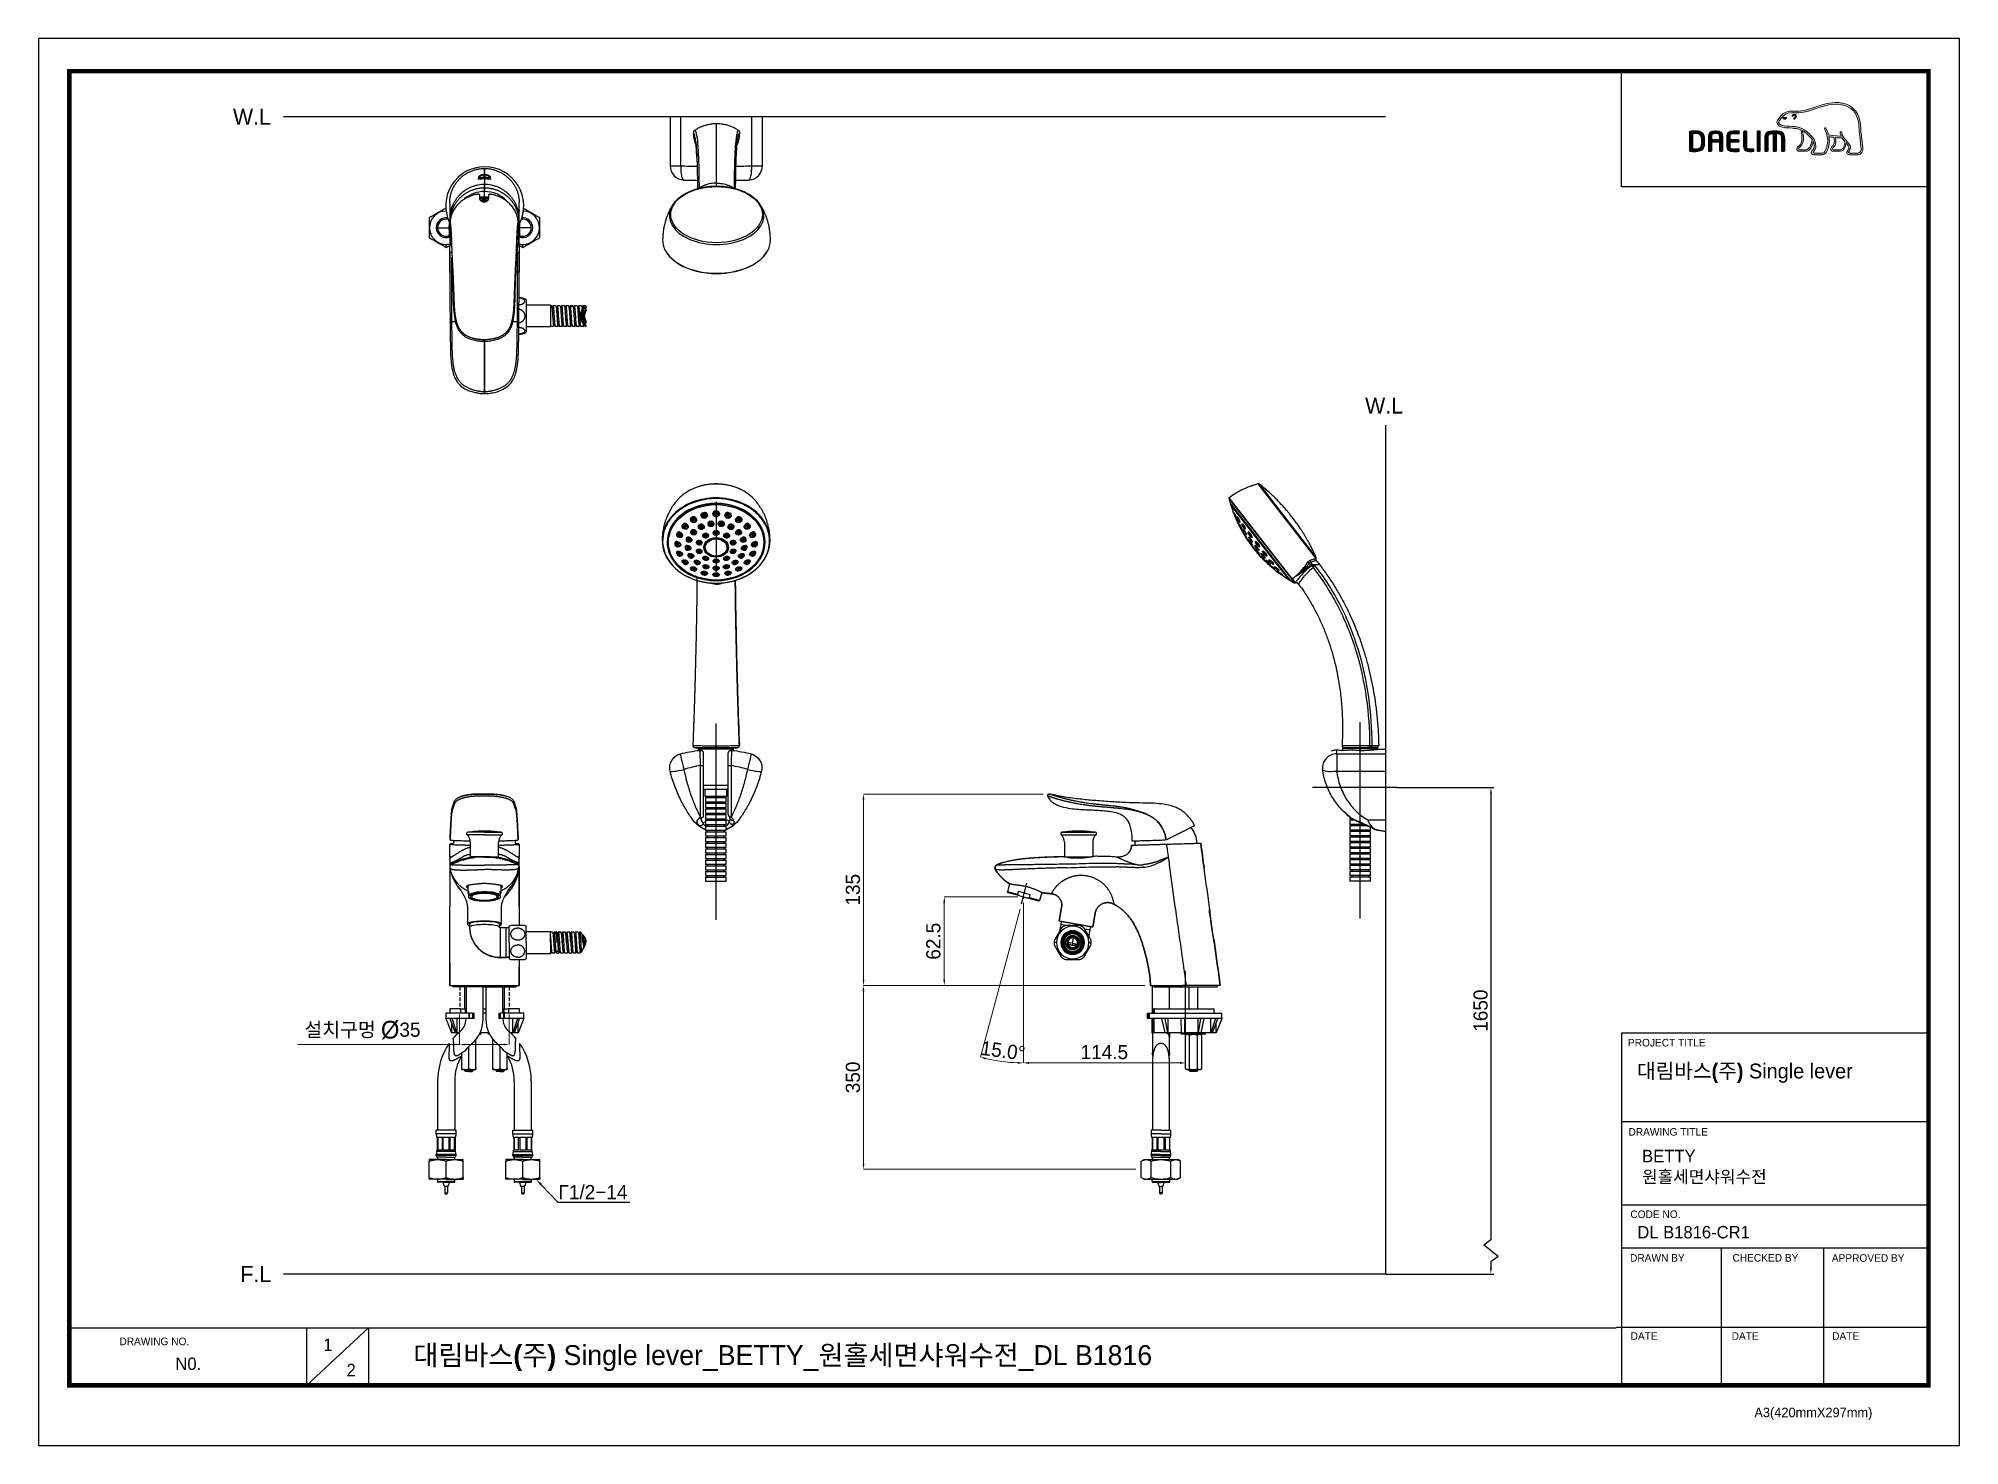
# Model space of a CAD drawing. Extents: x 1488 to 2842, y 0 to 992.
import ezdxf
from ezdxf import colors
from ezdxf.entities.mleader import LeaderData, LeaderLine
from ezdxf.math import Vec2, Vec3

# ---------------------------------------------------------------- set-up
doc = ezdxf.new("R2010")
doc.units = 0
doc.header["$LTSCALE"] = 10
doc.header["$MEASUREMENT"] = 0
doc.header["$PDMODE"] = 3
doc.header["$PDSIZE"] = -10
for name, pattern in [('ACAD_ISO04W100', [30.5, 24, -3, 0.5, -3]), ('CENTER2', [28.575, 19.05, -3.175, 3.175, -3.175]), ('HIDDEN', [0.375, 0.25, -0.125])]:
    doc.linetypes.add(name, pattern=pattern)
doc.layers.get('0').update_dxf_attribs({"linetype": 'CONTINUOUS'})
doc.layers.get('DEFPOINTS').update_dxf_attribs({"linetype": 'CONTINUOUS'})
doc.layers.add('1', color=7, linetype='CONTINUOUS')
doc.layers.add('BODY', color=7, linetype='CONTINUOUS')
for name, color, linetype, lineweight in [('Cneter', 1, 'CENTER2', 13), ('레이어 1', 7, 'CONTINUOUS', 0), ('치수선', 7, 'CONTINUOUS', 20)]:
    doc.layers.add(name, color=color, linetype=linetype, lineweight=lineweight)
doc.styles.add('Daelim Dimension', font='')
doc.styles.get("Standard").update_dxf_attribs({"font": 'SYMBOL'})
doc.styles.get('Daelim Dimension').set_extended_font_data('나눔고딕')
doc.dimstyles.new('DEFAULT', dxfattribs={"dimscale": 2, "dimtxt": 2, "dimasz": 2, "dimexe": 0, "dimexo": 2, "dimgap": 1, "dimtad": 1, "dimdec": 1, "dimzin": 9, "dimdsep": 46, "dimtxsty": 'Daelim Dimension', "dimcen": 0.5, "dimclrd": 252, "dimclre": 252, "dimclrt": 3, "dimadec": 1, "dimazin": 0, "dimtfac": 1, "dimtdec": 1, "dimtix": 1, "dimtmove": 0, "dimatfit": 3, "dimfxl": 1, "dimtolj": 1, "dimtzin": 1, "dimlwd": 9, "dimlwe": 9, "dimarcsym": 0})

msp = doc.modelspace()

# ---------------------------------------------------------------- texts
at = {"color": 5, "lineweight": -3, "ltscale": 40, "style": 'Daelim Dimension'}
for s, height, p in [('PROJECT TITLE', 5.3435, (2608.25, 281.42)), ('DRAWING TITLE', 5.3435, (2608.59, 218.53)), ('CODE NO.', 5.344, (2609.93, 160.45)), ('DRAWN BY', 5.344, (2609.72, 129.65)), ('CHECKED BY', 5.344, (2681.92, 129.74)), ('APPROVED BY', 5.3435, (2751.94, 129.57)), ('DRAWING NO.', 5.3435, (1544.98, 70.79)), ('DATE', 5.344, (2610.14, 74.57)), ('DATE', 5.344, (2681.35, 74.57)), ('DATE', 5.344, (2752.18, 74.57)), ('A3(420mmX297mm)', 6.7441, (2697.33, 19.99))]:
    msp.add_text(s, height=height, dxfattribs=at).set_placement(p)
at = {"color": 7, "lineweight": -3, "ltscale": 0.5, "insert": (2504.42, 306.67), "char_height": 10, "attachment_point": 5, "rotation": 90, "style": 'Daelim Dimension'}
msp.add_mtext('\\A1;1650', dxfattribs=at)
at = {"lineweight": -3, "attachment_point": 1, "style": 'Daelim Dimension'}
for s, insert, char_height, width in [('{\\fPretendard Variable SemiBold|b0|i0|c129|p2;\\C7;대림바스(주)} Single lever', (2614.6, 269.35), 10.4749, 168.3551), (' BETTY\\P 원홀세면샤워수전 ', (2614.96, 208.53), 8.745, 147.1623), ('DL B1816-CR1', (2614.86, 154.85), 8.7446, 147.1623), ('1', (1688.68, 75.48), 8.74, 12.204), ('N0. ', (1584.44, 62.05), 8.745, 54.8578), ('2', (1705.09, 57.66), 8.74, 12.204)]:
    msp.add_mtext(s, dxfattribs=dict(at, insert=insert, char_height=char_height, width=width))
at = {"color": 2, "lineweight": -3, "insert": (1752.15, 70.81), "char_height": 14.0538, "width": 622.1015, "attachment_point": 1, "style": 'Daelim Dimension'}
msp.add_mtext('{\\fPretendard Variable SemiBold|b0|i0|c129|p2;대림바스(주)} Single lever_BETTY_원홀세면샤워수전_DL B1816', dxfattribs=at)
at = {"layer": '치수선', "lineweight": -3, "char_height": 11.25, "attachment_point": 3, "style": 'Daelim Dimension'}
for s, insert in [('W.L', (1651.76, 942.57)), ('W.L', (2449.73, 738.88)), ('F.L', (1651.99, 126.59))]:
    msp.add_mtext_dynamic_manual_height_columns(s, width=17.4109, gutter_width=12.5, heights=[0], dxfattribs=dict(at, insert=insert))

# ---------------------------------------------------------------- blocks, each defined once
blk = doc.blocks.new('*D5')
at = {"color": 5, "lineweight": 9, "ltscale": 0.5, "transparency": 16777216}
for p, q in [((1784.8, 303.9), (1784.8, 282.8)), ((1819.8, 303.9), (1819.8, 282.8)), ((1784.8, 282.8), (1670.7, 282.8)), ((1815.8, 282.8), (1788.8, 282.8))]:
    blk.add_line(p, q, dxfattribs=at)
at = {"color": 5, "ltscale": 0.5, "transparency": 16777216}
for points in [[(1788.8, 283.4), (1788.8, 282.1), (1784.8, 282.8)], [(1815.8, 283.4), (1815.8, 282.1), (1819.8, 282.8)]]:
    blk.add_solid(points, dxfattribs=at)
at = {"layer": 'DEFPOINTS', "color": 0, "ltscale": 0.5, "transparency": 16777216}
for p in [(1784.8, 307.9), (1819.8, 307.9), (1819.8, 282.8)]:
    blk.add_point(p, dxfattribs=at)
at = {"color": 7, "lineweight": -3, "ltscale": 0.5, "transparency": 16777216, "insert": (1716.3, 292.7), "char_height": 10, "attachment_point": 5, "style": 'Daelim Dimension'}
blk.add_mtext('\\A1;설치구멍 {\\H1.25x;\\C256;Ø}35', dxfattribs=at)
blk = doc.blocks.new('*D6')
at = {"color": 5, "lineweight": 9, "ltscale": 0.5, "transparency": 16777216}
for p, q in [((2178.1, 386.9), (2126.4, 386.9)), ((2126.4, 328.4), (2126.4, 382.9)), ((2267.7, 324.4), (2126.4, 324.4))]:
    blk.add_line(p, q, dxfattribs=at)
at = {"color": 5, "ltscale": 0.5, "transparency": 16777216}
for points in [[(2125.7, 382.9), (2127, 382.9), (2126.4, 386.9)], [(2125.7, 328.4), (2127, 328.4), (2126.4, 324.4)]]:
    blk.add_solid(points, dxfattribs=at)
at = {"layer": 'DEFPOINTS', "color": 0, "ltscale": 0.5, "transparency": 16777216}
for p in [(2126.4, 386.9), (2182.1, 386.9), (2271.7, 324.4)]:
    blk.add_point(p, dxfattribs=at)
at = {"color": 7, "lineweight": -3, "ltscale": 0.5, "transparency": 16777216, "insert": (2118.7, 355.6), "char_height": 10, "attachment_point": 5, "rotation": 90, "style": 'Daelim Dimension'}
blk.add_mtext('\\A1;62.5', dxfattribs=at)
blk = doc.blocks.new('*D7')
at = {"color": 5, "lineweight": 9, "ltscale": 0.5, "transparency": 16777216}
for p, q in [((2182.1, 382.9), (2182.1, 269.8)), ((2296.4, 282.9), (2296.4, 269.8)), ((2186.1, 269.8), (2292.4, 269.8))]:
    blk.add_line(p, q, dxfattribs=at)
at = {"color": 5, "ltscale": 0.5, "transparency": 16777216}
for points in [[(2186.1, 270.5), (2186.1, 269.1), (2182.1, 269.8)], [(2292.4, 270.5), (2292.4, 269.1), (2296.4, 269.8)]]:
    blk.add_solid(points, dxfattribs=at)
at = {"layer": 'DEFPOINTS', "color": 0, "ltscale": 0.5, "transparency": 16777216}
for p in [(2182.1, 386.9), (2296.4, 286.9), (2296.4, 269.8)]:
    blk.add_point(p, dxfattribs=at)
at = {"color": 7, "lineweight": -3, "ltscale": 0.5, "transparency": 16777216, "insert": (2239.2, 277.4), "char_height": 10, "attachment_point": 5, "style": 'Daelim Dimension'}
blk.add_mtext('\\A1;114.5', dxfattribs=at)
blk = doc.blocks.new('*D8')
at = {"color": 5, "lineweight": 9, "ltscale": 0.5, "transparency": 16777216}
for p, q in [((2182.1, 381.6), (2182.1, 269.8)), ((2179.8, 378.2), (2151.8, 273.8))]:
    blk.add_line(p, q, dxfattribs=at)
blk.add_arc((2182.1, 386.9), 117.1, 256.9578, 268.0422, dxfattribs=at)
at = {"color": 5, "ltscale": 0.5, "transparency": 16777216}
for points in [[(2155.5, 272.2), (2155.8, 273.5), (2151.8, 273.8)], [(2178.1, 270.5), (2178.1, 269.2), (2182.1, 269.8)]]:
    blk.add_solid(points, dxfattribs=at)
at = {"layer": 'DEFPOINTS', "color": 0, "ltscale": 0.5, "transparency": 16777216}
for p in [(2184.7, 396.5), (2180.8, 382), (2182.1, 386.9), (2182.1, 385.6), (2161.8, 271.6)]:
    blk.add_point(p, dxfattribs=at)
at = {"color": 7, "lineweight": -3, "ltscale": 0.5, "transparency": 16777216, "insert": (2167.8, 278.4), "char_height": 10, "attachment_point": 5, "rotation": 352.5, "style": 'Daelim Dimension'}
blk.add_mtext('\\A1;15.0°', dxfattribs=at)
blk = doc.blocks.new('*D9')
at = {"color": 5, "lineweight": 9, "ltscale": 0.5, "transparency": 16777216}
for p, q in [((2196.1, 459.4), (2069.4, 459.4)), ((2069.4, 328.4), (2069.4, 455.4)), ((2267.7, 324.4), (2069.4, 324.4))]:
    blk.add_line(p, q, dxfattribs=at)
at = {"color": 5, "ltscale": 0.5, "transparency": 16777216}
for points in [[(2068.8, 455.4), (2070.1, 455.4), (2069.4, 459.4)], [(2068.8, 328.4), (2070.1, 328.4), (2069.4, 324.4)]]:
    blk.add_solid(points, dxfattribs=at)
at = {"layer": 'DEFPOINTS', "color": 0, "ltscale": 0.5, "transparency": 16777216}
for p in [(2069.4, 459.4), (2200.1, 459.4), (2271.7, 324.4)]:
    blk.add_point(p, dxfattribs=at)
at = {"color": 7, "lineweight": -3, "ltscale": 0.5, "transparency": 16777216, "insert": (2062, 391.9), "char_height": 10, "attachment_point": 5, "rotation": 90, "style": 'Daelim Dimension'}
blk.add_mtext('\\A1;135', dxfattribs=at)
blk = doc.blocks.new('*D10')
at = {"color": 5, "lineweight": 9, "ltscale": 0.5, "transparency": 16777216}
for p, q in [((2267.7, 324.4), (2069.4, 324.4)), ((2069.4, 198.8), (2069.4, 320.4)), ((2261.3, 194.8), (2069.4, 194.8))]:
    blk.add_line(p, q, dxfattribs=at)
at = {"color": 5, "ltscale": 0.5, "transparency": 16777216}
for points in [[(2068.8, 320.4), (2070.1, 320.4), (2069.4, 324.4)], [(2068.8, 198.8), (2070.1, 198.8), (2069.4, 194.8)]]:
    blk.add_solid(points, dxfattribs=at)
at = {"layer": 'DEFPOINTS', "color": 0, "ltscale": 0.5, "transparency": 16777216}
for p in [(2069.4, 324.4), (2271.7, 324.4), (2265.3, 194.8)]:
    blk.add_point(p, dxfattribs=at)
at = {"color": 7, "lineweight": -3, "ltscale": 0.5, "transparency": 16777216, "insert": (2062, 259.6), "char_height": 10, "attachment_point": 5, "rotation": 90, "style": 'Daelim Dimension'}
blk.add_mtext('\\A1;350', dxfattribs=at)

# ---------------------------------------------------------------- dimensions: what is measured, and where the dimension line sits
at = {"color": 5, "lineweight": -3, "ltscale": 0.5}
for base, p2, picture, middle in [((2069.42, 459.4), (2200.09, 459.4), '*D9', (2061.97, 391.88)), ((2126.37, 386.87), (2182.09, 386.87), '*D6', (2118.67, 355.61))]:
    dim = msp.add_linear_dim(base=base, p1=(2271.74, 324.36), p2=p2, angle=90, dimstyle='DEFAULT', override={"dimtxt": 5, "dimclrd": 5, "dimclre": 5, "dimclrt": 7}, dxfattribs=at)
    dim.commit()
    dim.dimension.update_dxf_attribs({"geometry": picture, "text_midpoint": middle})
dim = msp.add_angular_dim_2l(base=(2161.76, 271.58), line1=((2180.79, 382.04), (2184.67, 396.53)), line2=((2182.09, 386.87), (2182.09, 385.6)), dimstyle='DEFAULT', override={"dimtxt": 5, "dimclrd": 5, "dimclre": 5, "dimclrt": 7}, dxfattribs=at)
dim.commit()
dim.dimension.update_dxf_attribs({"geometry": '*D8', "text_midpoint": (2167.81, 278.42)})
dim = msp.add_linear_dim(base=(2296.36, 269.8), p1=(2182.09, 386.87), p2=(2296.36, 286.85), text='114.5', dimstyle='DEFAULT', override={"dimtxt": 5, "dimclrd": 5, "dimclre": 5, "dimclrt": 7}, dxfattribs=at)
dim.commit()
dim.dimension.update_dxf_attribs({"geometry": '*D7', "text_midpoint": (2239.22, 277.44)})
dim = msp.add_linear_dim(base=(2069.42, 324.36), p1=(2265.25, 194.78), p2=(2271.74, 324.36), angle=90, text='350', dimstyle='DEFAULT', override={"dimtxt": 5, "dimclrd": 5, "dimclre": 5, "dimclrt": 7}, dxfattribs=at)
dim.commit()
dim.dimension.update_dxf_attribs({"geometry": '*D10', "text_midpoint": (2061.97, 259.57)})
dim = msp.add_linear_dim(base=(1819.81, 282.76), p1=(1784.81, 307.86), p2=(1819.81, 307.86), text='설치구멍 {\\H1.25x;\\C256;Ø}<>', dimstyle='DEFAULT', override={"dimtxt": 5, "dimclrd": 5, "dimclre": 5, "dimclrt": 7}, dxfattribs=at)
dim.commit()
dim.dimension.update_dxf_attribs({"geometry": '*D5', "text_midpoint": (1716.3, 282.76), "dimtype": 160})

# ---------------------------------------------------------------- hatches: boundary and pattern name
at = {"layer": '레이어 1'}
h = msp.add_hatch(color=5, dxfattribs=at)
h.dxf.hatch_style = 1
edge = h.paths.add_edge_path(flags=16)
edge.add_spline(control_points=[(2771.79, 912), (2771.19, 911.34), (2770.45, 911.33), (2770.42, 911.33), (2770.42, 911.33), (2764.43, 911.33), (2764.43, 911.33), (2764.21, 911.33), (2764.04, 911.39), (2763.93, 911.5), (2763.84, 911.58), (2763.8, 911.72), (2763.8, 911.89), (2763.8, 912.23), (2764.05, 912.54), (2764.31, 912.86), (2764.55, 913.18), (2764.78, 913.47), (2764.91, 913.84), (2765.24, 914.72), (2765.2, 915.66), (2764.81, 916.49), (2764.11, 917.99), (2763.06, 919.16), (2762.04, 920.3), (2762.04, 920.3), (2761.7, 920.68), (2761.7, 920.68), (2760.38, 922.15), (2759.01, 923.68), (2758.9, 925.74), (2758.88, 926.15), (2758.69, 926.4), (2758.43, 926.39), (2758.43, 926.39), (2758.04, 926.2), (2758.03, 926.2), (2757.93, 926.09), (2757.87, 925.91), (2757.87, 925.72), (2757.87, 925.72), (2757.87, 925.65), (2757.87, 925.65), (2757.92, 924.9), (2758.1, 924.17), (2758.42, 923.41), (2758.42, 923.41), (2758.45, 923.33), (2758.45, 923.33), (2758.45, 923.33), (2758.36, 923.33), (2758.36, 923.33), (2754.52, 923.17), (2750.76, 923.9), (2749.65, 924.17), (2748.97, 926.92), (2747.86, 928.74), (2747.81, 928.81), (2747.72, 928.96), (2747.59, 929.07), (2747.45, 929.1), (2747.45, 929.1), (2747.13, 929.06), (2747.09, 929.05), (2747.06, 929.01), (2747.01, 928.93), (2746.88, 928.77), (2746.88, 928.77), (2746.87, 928.63), (2746.87, 928.63), (2746.87, 928.63), (2746.97, 928.27), (2746.97, 928.27), (2747.05, 928.13), (2749.03, 924.67), (2749.03, 920.09), (2749.03, 917.27), (2748.28, 914.61), (2746.82, 912.18), (2746.47, 911.59), (2746.01, 911.33), (2745.32, 911.33), (2745.32, 911.33), (2739.43, 911.33), (2739.43, 911.33), (2739.23, 911.33), (2738.82, 911.47), (2738.82, 911.9), (2738.82, 912.13), (2739.04, 912.52), (2739.4, 912.93), (2741.86, 915.66), (2740.44, 919.94), (2738.09, 922.75), (2735.81, 925.47), (2732.09, 928.89), (2727.32, 929.74), (2725.63, 930.04), (2722.85, 930.2), (2720.61, 930.33), (2720.61, 930.33), (2718.34, 930.47), (2718.34, 930.47), (2717.17, 930.56), (2715.25, 931.27), (2714.66, 932.38), (2714.41, 932.84), (2714.44, 933.31), (2714.75, 933.84), (2714.95, 934.17), (2715.22, 934.45), (2715.55, 934.78), (2715.93, 935.16), (2716.31, 935.55), (2716.61, 936.07), (2716.61, 936.07), (2716.69, 936.23), (2716.69, 936.23), (2717.83, 938.41), (2720.18, 939.56), (2723.67, 939.65), (2723.67, 939.65), (2725.64, 939.67), (2725.64, 939.67), (2727.8, 939.68), (2730.26, 939.7), (2732.27, 940.13), (2735.11, 940.74), (2737.95, 941.71), (2740.45, 942.56), (2740.45, 942.56), (2740.53, 942.59), (2740.53, 942.59), (2743.63, 943.65), (2746.84, 944.75), (2750.12, 945.28), (2755.36, 946.15), (2762.57, 946.12), (2767.1, 941.03), (2769.2, 938.68), (2770.49, 935.44), (2770.93, 931.4), (2770.93, 931.4), (2770.91, 931.41), (2770.9, 931.43), (2770.93, 931.35), (2770.97, 930.89), (2771.15, 928.33), (2771.21, 927.09), (2771.26, 925.82), (2771.59, 923.45), (2771.59, 923.45), (2772.5, 915.53), (2772.5, 915.53), (2772.5, 915.53), (2772.56, 914.56), (2772.56, 914.56), (2772.56, 913.43), (2772.3, 912.56), (2771.79, 912)], knot_values=[0, 0, 0, 0, 1, 1, 1, 2, 2, 2, 3, 3, 3, 4, 4, 4, 5, 5, 5, 6, 6, 6, 7, 7, 7, 8, 8, 8, 9, 9, 9, 10, 10, 10, 11, 11, 11, 12, 12, 12, 13, 13, 13, 14, 14, 14, 15, 15, 15, 16, 16, 16, 17, 17, 17, 18, 18, 18, 19, 19, 19, 20, 20, 20, 21, 21, 21, 22, 22, 22, 23, 23, 23, 24, 24, 24, 25, 25, 25, 26, 26, 26, 27, 27, 27, 28, 28, 28, 29, 29, 29, 30, 30, 30, 31, 31, 31, 32, 32, 32, 33, 33, 33, 34, 34, 34, 35, 35, 35, 36, 36, 36, 37, 37, 37, 38, 38, 38, 39, 39, 39, 40, 40, 40, 41, 41, 41, 42, 42, 42, 43, 43, 43, 44, 44, 44, 45, 45, 45, 46, 46, 46, 47, 47, 47, 48, 48, 48, 49, 49, 49, 50, 50, 50, 51, 51, 51, 52, 52, 52, 53, 53, 53, 53], degree=3, periodic=0)
edge = h.paths.add_edge_path(flags=16)
edge.add_spline(control_points=[(2757.95, 913.71), (2757.95, 913.71), (2753.07, 913.71), (2753.07, 913.71), (2752.71, 913.71), (2752.43, 914), (2752.43, 914.36), (2752.43, 914.62), (2752.65, 914.95), (2752.86, 915.17), (2753.85, 916.12), (2754.87, 917.43), (2754.87, 919.92), (2754.87, 919.92), (2754.81, 921.04), (2754.81, 921.05), (2754.81, 921.05), (2754.63, 922.15), (2754.63, 922.15), (2754.63, 922.15), (2754.61, 922.22), (2754.61, 922.22), (2754.61, 922.22), (2754.69, 922.21), (2754.69, 922.21), (2755.6, 922.15), (2757.37, 922.05), (2759.06, 922.13), (2759.49, 921.44), (2760.18, 920.57), (2761.19, 919.39), (2761.14, 918.81), (2760.66, 913.71), (2757.95, 913.71)], knot_values=[0, 0, 0, 0, 1, 1, 1, 2, 2, 2, 3, 3, 3, 4, 4, 4, 5, 5, 5, 6, 6, 6, 7, 7, 7, 8, 8, 8, 9, 9, 9, 10, 10, 10, 11, 11, 11, 11], degree=3, periodic=0)
edge = h.paths.add_edge_path(flags=16)
edge.add_spline(control_points=[(2733.46, 913.71), (2733.46, 913.71), (2729.17, 913.71), (2729.17, 913.71), (2728.85, 913.71), (2728.51, 913.97), (2728.51, 914.36), (2728.51, 914.6), (2728.71, 914.9), (2729.07, 915.19), (2730.15, 916.05), (2731.8, 917.36), (2731.97, 920.97), (2731.97, 920.97), (2732, 921.95), (2732, 921.95), (2732, 923.49), (2731.65, 925.34), (2731.31, 927), (2731.31, 927), (2731.26, 927.17), (2731.26, 927.17), (2731.26, 927.17), (2731.4, 927.06), (2731.4, 927.06), (2732.04, 926.67), (2735.54, 924.29), (2738.02, 920.79), (2737.82, 919.13), (2736.88, 913.71), (2733.46, 913.71)], knot_values=[0, 0, 0, 0, 1, 1, 1, 2, 2, 2, 3, 3, 3, 4, 4, 4, 5, 5, 5, 6, 6, 6, 7, 7, 7, 8, 8, 8, 9, 9, 9, 10, 10, 10, 10], degree=3, periodic=0)
edge = h.paths.add_edge_path()
edge.add_spline(control_points=[(2773.71, 915.65), (2773.71, 915.66), (2772.8, 923.61), (2772.8, 923.61), (2772.46, 925.99), (2772.42, 927.26), (2772.37, 928.38), (2772.37, 928.38), (2772.15, 931.52), (2772.15, 931.52), (2771.67, 935.82), (2770.28, 939.29), (2768.01, 941.83), (2763.11, 947.33), (2755.47, 947.39), (2749.92, 946.48), (2746.51, 945.91), (2743.26, 944.8), (2740.11, 943.73), (2740.11, 943.73), (2740.01, 943.69), (2740.01, 943.69), (2737.55, 942.85), (2734.76, 941.9), (2732.02, 941.31), (2730.13, 940.91), (2727.78, 940.89), (2725.69, 940.88), (2725.69, 940.88), (2723.63, 940.86), (2723.63, 940.86), (2719.67, 940.76), (2716.98, 939.39), (2715.61, 936.78), (2715.61, 936.78), (2715.55, 936.67), (2715.55, 936.67), (2715.33, 936.27), (2714.99, 935.94), (2714.69, 935.64), (2714.36, 935.31), (2713.99, 934.93), (2713.71, 934.45), (2713.42, 933.97), (2713.28, 933.48), (2713.28, 933), (2713.28, 932.59), (2713.38, 932.2), (2713.58, 931.82), (2714.43, 930.23), (2716.83, 929.37), (2718.26, 929.27), (2718.26, 929.27), (2720.37, 929.13), (2720.42, 929.13), (2722.53, 929.01), (2725.42, 928.84), (2727.1, 928.55), (2728.09, 928.37), (2729.21, 928.02), (2730.24, 927.53), (2730.32, 927.26), (2730.85, 924.88), (2730.85, 921.95), (2730.85, 921.95), (2730.83, 921.02), (2730.83, 921.02), (2730.67, 917.93), (2729.33, 916.85), (2728.34, 916.06), (2728.24, 915.99), (2727.36, 915.26), (2727.3, 914.38), (2727.25, 913.88), (2727.4, 913.43), (2727.7, 913.1), (2728.02, 912.75), (2728.52, 912.57), (2729.17, 912.57), (2729.17, 912.57), (2733.46, 912.57), (2733.46, 912.57), (2736.67, 912.57), (2738.25, 916.02), (2738.74, 919.26), (2738.74, 919.26), (2738.75, 919.71), (2738.75, 919.71), (2738.75, 919.71), (2738.88, 919.49), (2738.88, 919.49), (2739.29, 918.57), (2739.54, 917.48), (2739.54, 916.65), (2739.54, 915.5), (2739.18, 914.49), (2738.5, 913.73), (2738.33, 913.56), (2737.47, 912.67), (2737.47, 911.79), (2737.47, 911.79), (2737.48, 911.64), (2737.48, 911.64), (2737.6, 910.59), (2738.45, 910.12), (2739.23, 910.12), (2739.23, 910.12), (2745.32, 910.12), (2745.32, 910.12), (2746.42, 910.12), (2747.3, 910.62), (2747.86, 911.55), (2749.41, 914.12), (2750.2, 916.92), (2750.2, 919.85), (2750.2, 920.77), (2750.11, 921.75), (2749.94, 922.76), (2749.94, 922.76), (2749.93, 922.84), (2749.93, 922.84), (2749.93, 922.84), (2750.01, 922.83), (2750.01, 922.83), (2750.74, 922.68), (2751.92, 922.48), (2753.38, 922.32), (2753.38, 922.32), (2753.42, 922.32), (2753.42, 922.32), (2753.42, 922.32), (2753.61, 921.2), (2753.61, 921.2), (2753.61, 921.2), (2753.66, 920.94), (2753.66, 920.93), (2753.66, 920.93), (2753.72, 919.94), (2753.72, 919.94), (2753.72, 917.57), (2752.64, 916.54), (2752.06, 915.99), (2752.05, 915.98), (2751.25, 915.16), (2751.16, 914.44), (2751.16, 914.44), (2751.13, 914.21), (2751.13, 914.21), (2751.13, 913.98), (2751.19, 913.53), (2751.59, 913.12), (2751.94, 912.75), (2752.49, 912.57), (2753.21, 912.57), (2753.21, 912.57), (2757.95, 912.57), (2757.95, 912.57), (2760.84, 912.57), (2761.7, 916.23), (2762.05, 918.29), (2762.05, 918.29), (2762.07, 918.5), (2762.07, 918.5), (2762.07, 918.5), (2762.18, 918.34), (2762.18, 918.34), (2762.85, 917.49), (2763.43, 916.55), (2763.71, 915.96), (2763.86, 915.66), (2763.94, 915.32), (2763.94, 914.98), (2763.94, 914.98), (2763.83, 914.29), (2763.83, 914.29), (2763.72, 913.92), (2763.46, 913.58), (2763.22, 913.24), (2762.85, 912.77), (2762.47, 912.28), (2762.47, 911.68), (2762.47, 911.68), (2762.51, 911.35), (2762.51, 911.35), (2762.68, 910.56), (2763.33, 910.12), (2764.32, 910.12), (2764.32, 910.12), (2770.41, 910.12), (2770.41, 910.12), (2770.55, 910.12), (2771.74, 910.15), (2772.67, 911.16), (2773.42, 911.97), (2773.78, 913.08), (2773.78, 914.55), (2773.78, 914.55), (2773.71, 915.64), (2773.71, 915.65)], knot_values=[0, 0, 0, 0, 1, 1, 1, 2, 2, 2, 3, 3, 3, 4, 4, 4, 5, 5, 5, 6, 6, 6, 7, 7, 7, 8, 8, 8, 9, 9, 9, 10, 10, 10, 11, 11, 11, 12, 12, 12, 13, 13, 13, 14, 14, 14, 15, 15, 15, 16, 16, 16, 17, 17, 17, 18, 18, 18, 19, 19, 19, 20, 20, 20, 21, 21, 21, 22, 22, 22, 23, 23, 23, 24, 24, 24, 25, 25, 25, 26, 26, 26, 27, 27, 27, 28, 28, 28, 29, 29, 29, 30, 30, 30, 31, 31, 31, 32, 32, 32, 33, 33, 33, 34, 34, 34, 35, 35, 35, 36, 36, 36, 37, 37, 37, 38, 38, 38, 39, 39, 39, 40, 40, 40, 41, 41, 41, 42, 42, 42, 43, 43, 43, 44, 44, 44, 45, 45, 45, 46, 46, 46, 47, 47, 47, 48, 48, 48, 49, 49, 49, 50, 50, 50, 51, 51, 51, 52, 52, 52, 53, 53, 53, 54, 54, 54, 55, 55, 55, 56, 56, 56, 57, 57, 57, 58, 58, 58, 59, 59, 59, 60, 60, 60, 61, 61, 61, 62, 62, 62, 63, 63, 63, 64, 64, 64, 65, 65, 65, 66, 66, 66, 66], degree=3, periodic=0)
edge = h.paths.add_edge_path(flags=0)
edge.add_spline(control_points=[(2718.16, 936.22), (2718.16, 936.22), (2719.04, 936.62), (2720.14, 936.19), (2720.14, 936.19), (2720.28, 936.14), (2720.1, 935.89), (2719.57, 935.17), (2719.04, 935.01), (2719.04, 935.01), (2719.04, 935.01), (2718.66, 934.88), (2718.44, 935.14), (2718.01, 935.65), (2717.99, 935.94), (2717.99, 935.94), (2717.99, 935.94), (2717.95, 936.16), (2718.16, 936.22)], knot_values=[0, 0, 0, 0, 1, 1, 1, 2, 2, 2, 3, 3, 3, 4, 4, 4, 5, 5, 5, 6, 6, 6, 6], degree=3, periodic=0)
edge = h.paths.add_edge_path(flags=0)
edge.add_spline(control_points=[(2724.01, 937.85), (2723.88, 937.7), (2723.87, 937.46), (2724.01, 937.33), (2724.15, 937.21), (2724.38, 937.24), (2724.51, 937.39), (2724.59, 937.46), (2725.31, 938.33), (2725.94, 937.88), (2726.17, 937.72), (2726.27, 937.49), (2726.23, 937.18), (2726.18, 936.7), (2725.76, 936.15), (2725.46, 935.96), (2725.3, 935.86), (2725.19, 935.65), (2725.27, 935.47), (2725.35, 935.3), (2725.57, 935.25), (2725.74, 935.33), (2726.27, 935.58), (2726.93, 936.42), (2727.02, 937.2), (2727.08, 937.75), (2726.84, 938.2), (2726.4, 938.5), (2725.46, 939.16), (2724.4, 938.27), (2724.01, 937.85)], knot_values=[0, 0, 0, 0, 1, 1, 1, 2, 2, 2, 3, 3, 3, 4, 4, 4, 5, 5, 5, 6, 6, 6, 7, 7, 7, 8, 8, 8, 9, 9, 9, 10, 10, 10, 10], degree=3, periodic=0)
edge = h.paths.add_edge_path(flags=0)
edge.add_spline(control_points=[(2723.89, 937.2), (2723.89, 937.2), (2723.89, 937.2), (2723.89, 937.2), (2723.89, 937.2), (2723.89, 937.2), (2723.89, 937.2)], knot_values=[0, 0, 0, 0, 1, 1, 1, 2, 2, 2, 2], degree=3, periodic=0)
h = msp.add_hatch(color=5, dxfattribs=at)
h.dxf.hatch_style = 2
edge = h.paths.add_edge_path()
edge.add_spline(control_points=[(2719.89, 936.02), (2720.07, 936.27), (2719.93, 936.33), (2719.93, 936.33)], knot_values=[1.00001, 1.00001, 1.00001, 1.00001, 2, 2, 2, 2], degree=3, periodic=0)
edge.add_spline(control_points=[(2719.93, 936.33), (2719.86, 936.36), (2719.79, 936.38), (2719.73, 936.4)], knot_values=[0.9374913, 0.9374913, 0.9374913, 0.9374913, 1, 1, 1, 1], degree=3, periodic=0)
edge.add_spline(control_points=[(2719.73, 936.4), (2719.59, 936.44), (2719.46, 936.47), (2719.34, 936.49)], knot_values=[0.8124938, 0.8124938, 0.8124938, 0.8124938, 0.9374913, 0.9374913, 0.9374913, 0.9374913], degree=3, periodic=0)
edge.add_spline(control_points=[(2719.34, 936.49), (2719.21, 936.51), (2719.1, 936.52), (2718.98, 936.52)], knot_values=[0.6874962, 0.6874962, 0.6874962, 0.6874962, 0.8124938, 0.8124938, 0.8124938, 0.8124938], degree=3, periodic=0)
edge.add_spline(control_points=[(2718.98, 936.52), (2718.87, 936.53), (2718.76, 936.52), (2718.67, 936.51)], knot_values=[0.5624988, 0.5624988, 0.5624988, 0.5624988, 0.6874962, 0.6874962, 0.6874962, 0.6874962], degree=3, periodic=0)
edge.add_spline(control_points=[(2718.67, 936.51), (2718.52, 936.5), (2718.39, 936.48), (2718.28, 936.46)], knot_values=[0.3750025, 0.3750025, 0.3750025, 0.3750025, 0.5624988, 0.5624988, 0.5624988, 0.5624988], degree=3, periodic=0)
edge.add_spline(control_points=[(2718.28, 936.46), (2718.14, 936.42), (2718.04, 936.39), (2717.98, 936.37)], knot_values=[0.1250075, 0.1250075, 0.1250075, 0.1250075, 0.3750025, 0.3750025, 0.3750025, 0.3750025], degree=3, periodic=0)
edge.add_spline(control_points=[(2717.98, 936.37), (2717.96, 936.36), (2717.94, 936.35), (2717.94, 936.35)], knot_values=[0, 0, 0, 0, 0.1250075, 0.1250075, 0.1250075, 0.1250075], degree=3, periodic=0)
edge.add_spline(control_points=[(2717.94, 936.35), (2717.74, 936.3), (2717.78, 936.08), (2717.78, 936.08), (2717.78, 936.08), (2717.8, 935.78), (2718.23, 935.27)], knot_values=[4, 4, 4, 4, 5, 5, 5, 6, 6, 6, 6], degree=3, periodic=0)
edge.add_spline(control_points=[(2718.23, 935.27), (2718.44, 935.01), (2718.83, 935.15), (2718.83, 935.15), (2718.83, 935.15), (2719.35, 935.3), (2719.89, 936.02)], knot_values=[2, 2, 2, 2, 3, 3, 3, 4, 4, 4, 4], degree=3, periodic=0)
h = msp.add_hatch(color=5, dxfattribs=at)
h.dxf.hatch_style = 2
edge = h.paths.add_edge_path()
edge.add_spline(control_points=[(2724.01, 937.85), (2723.88, 937.7), (2723.87, 937.46), (2724.01, 937.33), (2724.15, 937.21), (2724.38, 937.24), (2724.51, 937.39), (2724.59, 937.46), (2725.31, 938.33), (2725.94, 937.88), (2726.17, 937.72), (2726.27, 937.49), (2726.23, 937.18), (2726.18, 936.7), (2725.76, 936.15), (2725.46, 935.96), (2725.3, 935.86), (2725.19, 935.65), (2725.27, 935.47), (2725.35, 935.3), (2725.57, 935.25), (2725.74, 935.33), (2726.27, 935.58), (2726.93, 936.42), (2727.02, 937.2), (2727.08, 937.75), (2726.84, 938.2), (2726.4, 938.5), (2725.46, 939.16), (2724.4, 938.27), (2724.01, 937.85)], knot_values=[0, 0, 0, 0, 1, 1, 1, 2, 2, 2, 3, 3, 3, 4, 4, 4, 5, 5, 5, 6, 6, 6, 7, 7, 7, 8, 8, 8, 9, 9, 9, 10, 10, 10, 10], degree=3, periodic=0)
h = msp.add_hatch(color=5, dxfattribs=at)
h.dxf.hatch_style = 2
edge = h.paths.add_edge_path()
edge.add_spline(control_points=[(2660, 918.36), (2660, 915.58), (2658.73, 914.23), (2656.12, 914.23), (2656.12, 914.23), (2654.33, 914.26), (2653.86, 914.27), (2653.86, 914.27), (2653.86, 924.93), (2653.86, 924.93), (2654.79, 925.02), (2656.1, 925.04), (2656.12, 925.04), (2658.8, 925.04), (2660, 923.76), (2660, 920.91), (2660, 920.91), (2660, 918.36), (2660, 918.36)], knot_values=[0, 0, 0, 0, 1, 1, 1, 2, 2, 2, 3, 3, 3, 4, 4, 4, 5, 5, 5, 6, 6, 6, 6], degree=3, periodic=0)
edge = h.paths.add_edge_path()
edge.add_spline(control_points=[(2656.12, 927.04), (2654.67, 927.04), (2652.79, 926.95), (2652.17, 926.85), (2651.78, 926.79), (2651.54, 926.5), (2651.54, 926.12), (2651.54, 926.12), (2651.54, 913.15), (2651.54, 913.15), (2651.54, 912.75), (2651.79, 912.47), (2652.19, 912.41), (2652.77, 912.31), (2654.65, 912.23), (2656.12, 912.23), (2660.16, 912.23), (2662.3, 914.35), (2662.3, 918.36), (2662.3, 918.36), (2662.3, 920.91), (2662.3, 920.91), (2662.3, 924.92), (2660.16, 927.04), (2656.12, 927.04)], knot_values=[0, 0, 0, 0, 1, 1, 1, 2, 2, 2, 3, 3, 3, 4, 4, 4, 5, 5, 5, 6, 6, 6, 7, 7, 7, 8, 8, 8, 8], degree=3, periodic=0)
h = msp.add_hatch(color=5, dxfattribs=at)
h.dxf.hatch_style = 2
edge = h.paths.add_edge_path()
edge.add_spline(control_points=[(2672.74, 920.92), (2672.74, 920.92), (2667.28, 920.92), (2667.28, 920.92), (2667.28, 921.12), (2667.28, 922.87), (2667.28, 922.87), (2667.28, 924.69), (2667.83, 925), (2669.45, 925), (2669.45, 925), (2670.58, 925), (2670.58, 925), (2672.2, 925), (2672.74, 924.69), (2672.74, 922.87), (2672.74, 922.87), (2672.74, 921.12), (2672.74, 920.92)], knot_values=[0, 0, 0, 0, 1, 1, 1, 2, 2, 2, 3, 3, 3, 4, 4, 4, 5, 5, 5, 6, 6, 6, 6], degree=3, periodic=0)
edge = h.paths.add_edge_path()
edge.add_spline(control_points=[(2670.58, 927.04), (2670.58, 927.04), (2669.45, 927.04), (2669.45, 927.04), (2666.36, 927.04), (2664.98, 925.75), (2664.98, 922.87), (2664.98, 922.87), (2664.98, 913), (2664.98, 913), (2664.98, 912.65), (2665.26, 912.36), (2665.59, 912.36), (2665.59, 912.36), (2666.67, 912.36), (2666.67, 912.36), (2667.06, 912.36), (2667.28, 912.68), (2667.28, 913), (2667.28, 913), (2667.28, 918.67), (2667.28, 918.89), (2667.28, 918.89), (2672.74, 918.89), (2672.74, 918.89), (2672.74, 918.67), (2672.74, 913), (2672.74, 913), (2672.74, 912.64), (2673.02, 912.36), (2673.36, 912.36), (2673.36, 912.36), (2674.43, 912.36), (2674.43, 912.36), (2674.8, 912.36), (2675.06, 912.69), (2675.06, 913), (2675.06, 913), (2675.06, 922.87), (2675.06, 922.87), (2675.06, 925.75), (2673.68, 927.04), (2670.58, 927.04)], knot_values=[0, 0, 0, 0, 1, 1, 1, 2, 2, 2, 3, 3, 3, 4, 4, 4, 5, 5, 5, 6, 6, 6, 7, 7, 7, 8, 8, 8, 9, 9, 9, 10, 10, 10, 11, 11, 11, 12, 12, 12, 13, 13, 13, 14, 14, 14, 14], degree=3, periodic=0)
h = msp.add_hatch(color=5, dxfattribs=at)
h.dxf.hatch_style = 2
edge = h.paths.add_edge_path()
edge.add_spline(control_points=[(2677.99, 923.27), (2677.99, 923.27), (2677.99, 916), (2677.99, 916), (2677.99, 913.46), (2679.44, 912.23), (2682.43, 912.23), (2683.75, 912.23), (2685.54, 912.25), (2686.26, 912.32), (2686.25, 912.32), (2686.61, 912.35), (2686.61, 912.35), (2686.61, 912.35), (2686.71, 912.36), (2686.71, 912.36), (2686.71, 912.36), (2686.71, 914.31), (2686.71, 914.31), (2686.71, 914.31), (2682.45, 914.31), (2682.45, 914.31), (2680.31, 914.31), (2680.31, 914.91), (2680.31, 916), (2680.31, 916), (2680.31, 918.69), (2680.31, 918.9), (2680.53, 918.9), (2686.04, 918.9), (2686.04, 918.9), (2686.4, 918.9), (2686.7, 919.19), (2686.7, 919.54), (2686.7, 919.54), (2686.7, 920.26), (2686.7, 920.26), (2686.7, 920.62), (2686.4, 920.91), (2686.04, 920.91), (2686.04, 920.91), (2680.53, 920.91), (2680.31, 920.91), (2680.31, 921.12), (2680.31, 923.27), (2680.31, 923.27), (2680.31, 924.36), (2680.31, 924.96), (2682.45, 924.96), (2682.45, 924.96), (2686.71, 924.94), (2686.71, 924.94), (2686.71, 924.94), (2686.71, 926.88), (2686.71, 926.88), (2686.71, 926.88), (2686.26, 926.92), (2686.26, 926.92), (2685.42, 927), (2683.49, 927.04), (2682.43, 927.04), (2679.44, 927.04), (2677.99, 925.81), (2677.99, 923.27)], knot_values=[0, 0, 0, 0, 1, 1, 1, 2, 2, 2, 3, 3, 3, 4, 4, 4, 5, 5, 5, 6, 6, 6, 7, 7, 7, 8, 8, 8, 9, 9, 9, 10, 10, 10, 11, 11, 11, 12, 12, 12, 13, 13, 13, 14, 14, 14, 15, 15, 15, 16, 16, 16, 17, 17, 17, 18, 18, 18, 19, 19, 19, 20, 20, 20, 21, 21, 21, 21], degree=3, periodic=0)
h = msp.add_hatch(color=5, dxfattribs=at)
h.dxf.hatch_style = 2
edge = h.paths.add_edge_path()
edge.add_spline(control_points=[(2690.42, 926.91), (2690.06, 926.91), (2689.76, 926.61), (2689.76, 926.26), (2689.76, 926.26), (2689.76, 916), (2689.76, 916), (2689.76, 912.66), (2692.04, 912.23), (2694.03, 912.23), (2695.49, 912.23), (2695.86, 912.29), (2696.29, 912.36), (2696.29, 912.36), (2696.55, 912.4), (2696.55, 912.4), (2696.54, 912.4), (2696.88, 912.44), (2696.88, 912.44), (2696.88, 912.44), (2696.98, 912.45), (2696.98, 912.45), (2696.98, 912.45), (2696.98, 914.31), (2696.98, 914.31), (2696.98, 914.31), (2694.05, 914.31), (2694.05, 914.31), (2692.07, 914.31), (2692.07, 915.05), (2692.07, 915.78), (2692.07, 915.78), (2692.07, 926.26), (2692.07, 926.26), (2692.07, 926.61), (2691.77, 926.91), (2691.41, 926.91), (2691.41, 926.91), (2690.42, 926.91), (2690.42, 926.91)], knot_values=[0, 0, 0, 0, 1, 1, 1, 2, 2, 2, 3, 3, 3, 4, 4, 4, 5, 5, 5, 6, 6, 6, 7, 7, 7, 8, 8, 8, 9, 9, 9, 10, 10, 10, 11, 11, 11, 12, 12, 12, 13, 13, 13, 13], degree=3, periodic=0)
h = msp.add_hatch(color=5, dxfattribs=at)
h.dxf.hatch_style = 2
edge = h.paths.add_edge_path()
edge.add_spline(control_points=[(2699.84, 926.91), (2699.46, 926.91), (2699.23, 926.59), (2699.23, 926.28), (2699.23, 926.28), (2699.23, 913), (2699.23, 913), (2699.23, 912.64), (2699.5, 912.36), (2699.84, 912.36), (2699.84, 912.36), (2700.92, 912.36), (2700.92, 912.36), (2701.31, 912.36), (2701.54, 912.68), (2701.54, 913), (2701.54, 913), (2701.54, 926.28), (2701.54, 926.28), (2701.54, 926.63), (2701.27, 926.91), (2700.92, 926.91), (2700.92, 926.91), (2699.84, 926.91), (2699.84, 926.91)], knot_values=[0, 0, 0, 0, 1, 1, 1, 2, 2, 2, 3, 3, 3, 4, 4, 4, 5, 5, 5, 6, 6, 6, 7, 7, 7, 8, 8, 8, 8], degree=3, periodic=0)
h = msp.add_hatch(color=5, dxfattribs=at)
h.dxf.hatch_style = 2
edge = h.paths.add_edge_path()
edge.add_spline(control_points=[(2704.64, 921.17), (2704.64, 921.17), (2704.64, 913), (2704.64, 913), (2704.64, 912.64), (2704.92, 912.36), (2705.26, 912.36), (2705.26, 912.36), (2706.36, 912.36), (2706.36, 912.36), (2706.74, 912.36), (2706.97, 912.68), (2706.97, 913), (2706.97, 913), (2706.97, 920.97), (2706.97, 920.97), (2706.97, 924.49), (2707.57, 924.83), (2710.54, 924.84), (2710.54, 924.62), (2710.54, 913), (2710.54, 913), (2710.54, 912.63), (2710.81, 912.36), (2711.16, 912.36), (2711.16, 912.36), (2712.23, 912.36), (2712.23, 912.36), (2712.62, 912.36), (2712.85, 912.68), (2712.85, 913), (2712.85, 913), (2712.85, 924.59), (2712.85, 924.82), (2714.24, 924.81), (2715.21, 924.7), (2715.74, 924.17), (2716.3, 923.61), (2716.41, 922.57), (2716.41, 920.97), (2716.41, 920.97), (2716.41, 913), (2716.41, 913), (2716.41, 912.65), (2716.69, 912.36), (2717.03, 912.36), (2717.03, 912.36), (2718.13, 912.36), (2718.13, 912.36), (2718.51, 912.36), (2718.75, 912.69), (2718.75, 913), (2718.75, 913), (2718.75, 921.17), (2718.75, 921.17), (2718.75, 926.13), (2716.99, 926.97), (2711.71, 926.97), (2706.41, 926.97), (2704.64, 926.13), (2704.64, 921.17)], knot_values=[0, 0, 0, 0, 1, 1, 1, 2, 2, 2, 3, 3, 3, 4, 4, 4, 5, 5, 5, 6, 6, 6, 7, 7, 7, 8, 8, 8, 9, 9, 9, 10, 10, 10, 11, 11, 11, 12, 12, 12, 13, 13, 13, 14, 14, 14, 15, 15, 15, 16, 16, 16, 17, 17, 17, 18, 18, 18, 19, 19, 19, 20, 20, 20, 20], degree=3, periodic=0)

# ---------------------------------------------------------------- linework, layer by layer
at = {"color": 5, "lineweight": -3, "ltscale": 0.5}
for p, q in [((2603.67, 887.61), (2603.67, 969.12)), ((2445.42, 463.99), (2513.62, 463.99)), ((2511.65, 460.58), (2511.65, 145.12)), ((2603.67, 290.84), (2603.67, 41.17)), ((2511.65, 145.12), (2506.55, 141.29)), ((2511.65, 137.45), (2506.55, 141.29)), ((2511.65, 137.45), (2516.76, 133.61)), ((2511.65, 129.78), (2516.76, 133.61)), ((2511.65, 129.78), (2511.65, 125.1)), ((2437.61, 120.98), (2513.62, 120.98))]:
    msp.add_line(p, q, dxfattribs=at)
at = {"color": 5}
msp.add_line((2733.27, 912.57), (2733.27, 912.57), dxfattribs=at)
at = {"color": 5, "lineweight": -3, "ltscale": 40}
for p, q in [((2820.08, 887.61), (2603.67, 887.61)), ((2820.08, 290.84), (2603.67, 290.84)), ((2820.08, 228.28), (2603.67, 228.28)), ((2820.08, 228.28), (2603.67, 228.28)), ((2820.08, 169.44), (2603.67, 169.44)), ((2820.08, 169.44), (2603.67, 169.44)), ((2820.08, 139.09), (2603.67, 139.09)), ((2820.08, 139.09), (2603.67, 139.09)), ((2673.96, 139.09), (2673.96, 42.48)), ((2746.1, 139.09), (2746.1, 42.48)), ((1676.81, 83.13), (1676.81, 42.33)), ((1676.81, 83.13), (1676.81, 42.33)), ((1720.47, 83.13), (1676.81, 42.33)), ((1720.47, 83.13), (1676.81, 42.33)), ((1720.47, 83.13), (1720.47, 42.33)), ((1720.47, 83.13), (1720.47, 42.33)), ((2820.08, 83.29), (2600.25, 83.29)), ((2820.08, 83.29), (2605.35, 83.29)), ((2820.08, 42.48), (2634.61, 42.48))]:
    msp.add_line(p, q, dxfattribs=at)
at = {"color": 7, "lineweight": -3, "ltscale": 0.5}
for p, q in [((2182.09, 386.87), (2182.09, 385.6)), ((2274.11, 323.36), (2274.11, 324.36)), ((1789.29, 300.78), (1789.29, 301.06)), ((1815.29, 300.78), (1815.29, 301.06))]:
    msp.add_line(p, q, dxfattribs=at)
at = {"color": 7, "linetype": 'HIDDEN', "lineweight": -3}
for p, q in [((1784.81, 323.36), (1784.81, 307.86)), ((1819.81, 323.36), (1819.81, 307.86))]:
    msp.add_line(p, q, dxfattribs=at)
at = {"color": 5, "lineweight": -3}
msp.add_line((1509.68, 83.13), (2599.99, 83.13), dxfattribs=at)
at = {"lineweight": -3, "ltscale": 0.5}
msp.add_lwpolyline([(1487.9, 0), (2841.98, 0), (2841.98, 992.16), (1487.9, 992.16)], close=True, dxfattribs=at)
at = {"color": 5, "linetype": 'ByBlock', "lineweight": -3, "const_width": 3.12}
msp.add_lwpolyline([(1509.68, 42.48), (2820.08, 42.48), (2820.08, 969.12), (1509.68, 969.12)], close=True, dxfattribs=at)
at = {"color": 5, "lineweight": -3, "ltscale": 0.5}
for points in [[(2510.99, 459.77), (2512.32, 459.77), (2511.65, 463.77)], [(2510.99, 125.1), (2512.32, 125.1), (2511.65, 121.1)]]:
    msp.add_solid(points, dxfattribs=at)
at = {"layer": '1', "color": 7, "linetype": 'Continuous', "lineweight": -3}
for p, q in [((1933.14, 936.96), (1933.14, 902.31)), ((1940.64, 936.96), (1933.14, 936.96)), ((1940.64, 902.31), (1940.64, 936.96)), ((1990.64, 936.96), (1940.64, 936.96)), ((1990.64, 902.31), (1990.64, 936.96)), ((1998.14, 936.96), (1990.64, 936.96)), ((1998.14, 902.31), (1998.14, 936.96)), ((1802.29, 896.03), (1802.29, 894.29)), ((1802.29, 894.29), (1802.29, 896.03)), ((1802.29, 894.29), (1802.29, 896.03)), ((1802.29, 893.7), (1802.29, 894.29)), ((1802.29, 894.29), (1802.29, 893.7)), ((1802.29, 894.29), (1802.29, 893.7)), ((1933.14, 902.31), (1940.64, 902.31)), ((1990.64, 902.31), (1998.14, 902.31)), ((1802.29, 886.67), (1802.29, 884.21)), ((1802.29, 884.21), (1802.29, 886.67)), ((1802.29, 884.21), (1802.29, 886.67)), ((1802.29, 880.29), (1802.29, 884.21)), ((1802.29, 880.29), (1802.29, 879.87)), ((1802.29, 877.84), (1802.29, 878.32)), ((1802.29, 877.23), (1802.29, 877.23)), ((1802.29, 877.19), (1802.29, 877.18)), ((1769.29, 858.71), (1777.49, 858.71)), ((1776.66, 864.71), (1775.29, 864.71)), ((1777.63, 854.97), (1777.63, 861.77)), ((1777.8, 864.49), (1777.78, 864.49)), ((1777.8, 864.49), (1777.78, 864.49)), ((1826.95, 861.57), (1826.95, 854.84)), ((1835.29, 858.65), (1827.09, 858.65)), ((1829.29, 864.65), (1828.3, 864.65)), ((1775.29, 852.71), (1777.91, 852.71)), ((1775.29, 844.82), (1775.29, 846.9)), ((1826.67, 852.65), (1829.29, 852.65)), ((1829.29, 844.82), (1829.29, 846.9)), ((1831.79, 807.91), (1831.79, 784.98)), ((1848.79, 804.09), (1831.79, 804.09)), ((1848.79, 804.09), (1848.79, 788.79)), ((1862.59, 802.89), (1861.81, 802.89)), ((1873.77, 801.44), (1872.16, 801.44)), ((1873.89, 802.55), (1873.89, 802.78)), ((1873.89, 800.49), (1873.89, 801.28)), ((1848.79, 788.79), (1831.79, 788.79)), ((1873.77, 791.44), (1872.98, 791.44)), ((1873.89, 791.58), (1873.89, 792.41)), ((1873.89, 789.3), (1873.89, 789.52)), ((1802.04, 778.74), (1802.04, 779.89)), ((2347.47, 678), (2388.18, 625.52)), ((2388.35, 626.7), (2348.77, 677.72)), ((2327.04, 667.71), (2371.01, 611.03)), ((2371.54, 611.1), (2327.22, 668.23)), ((2327.94, 664.39), (2349.1, 637.12)), ((2327.99, 664.29), (2370.17, 609.91)), ((2369.43, 610.34), (2328.22, 663.47)), ((2329.73, 658.92), (2329.74, 658.91)), ((2330.45, 657.99), (2330.77, 657.58)), ((2330.91, 657.32), (2330.59, 657.72)), ((2331.36, 656.35), (2331.04, 656.77)), ((2332.78, 651.69), (2332.77, 651.69)), ((2332.84, 654.91), (2333.44, 654.13)), ((2332.85, 651.55), (2332.87, 651.53)), ((2333.56, 653.91), (2332.96, 654.68)), ((2334.15, 652.75), (2333.14, 654.06)), ((2336.67, 649.97), (2337.5, 648.9)), ((1931.68, 639.65), (1931.63, 637.75)), ((1942.55, 648.55), (1942.44, 648.79)), ((1999.5, 637.75), (1999.44, 639.65)), ((2334.56, 649.38), (2334.55, 649.4)), ((2334.62, 649.28), (2334.63, 649.26)), ((2334.64, 649.25), (2334.63, 649.26)), ((2334.64, 649.25), (2334.9, 648.9)), ((2335.56, 647.76), (2334.79, 648.74)), ((2335.96, 645.18), (2335.96, 645.18)), ((2338.21, 647.53), (2336.63, 649.56)), ((2337.57, 648.73), (2336.75, 649.79)), ((2337.55, 643.13), (2337.75, 642.87)), ((2339.02, 643.29), (2337.56, 645.17)), ((2337.81, 642.79), (2337.61, 643.05)), ((2337.89, 645.1), (2337.87, 645.12)), ((2337.94, 644.99), (2337.92, 645.02)), ((2337.94, 644.99), (2337.96, 644.97)), ((2344.25, 633.35), (2338.91, 640.23)), ((2338.93, 640.19), (2349.55, 626.5)), ((2339.49, 639.33), (2348.85, 627.26)), ((2343.13, 641.18), (2341.17, 643.71)), ((2343.42, 637.63), (2341.44, 640.17)), ((2341.57, 643.66), (2342.54, 642.4)), ((2342.56, 642.3), (2341.59, 643.54)), ((2343.23, 635.49), (2341.59, 637.61)), ((2341.91, 637.51), (2342.23, 637.1)), ((2342.25, 637.06), (2341.93, 637.48)), ((2342.3, 639.4), (2342.28, 639.43)), ((2342.32, 639.35), (2342.29, 639.38)), ((2343.42, 637.48), (2343.42, 637.48)), ((2348.37, 634.42), (2346.31, 637.08)), ((2348.03, 635.24), (2347.02, 636.55)), ((2347.05, 636.59), (2348.08, 635.26)), ((2349.1, 637.12), (2370.26, 609.84)), ((1957.46, 634.04), (1957.46, 633.55)), ((1973.66, 633.55), (1973.66, 634.04)), ((2349.58, 626.47), (2344.25, 633.35)), ((2347.95, 631.78), (2345.91, 634.41)), ((2347.71, 629.71), (2346.06, 631.84)), ((2347.19, 633.07), (2347.16, 633.1)), ((2347.21, 633.07), (2347.19, 633.1)), ((2347.67, 630.08), (2347.34, 630.49)), ((2347.37, 630.47), (2347.7, 630.05)), ((2352.2, 626.3), (2350.47, 628.53)), ((2353.51, 627.79), (2351.55, 630.32)), ((2351.99, 624.51), (2351.79, 624.77)), ((2351.85, 624.69), (2352.06, 624.44)), ((2351.89, 627.01), (2351.87, 627.04)), ((2351.96, 626.96), (2351.93, 626.98)), ((2353.46, 628.25), (2352.49, 629.49)), ((2352.58, 629.45), (2353.56, 628.19)), ((2353.46, 628.25), (2353.53, 628.16)), ((2355.59, 621.94), (2354.46, 623.39)), ((2358.05, 621.94), (2356.47, 623.98)), ((2358.3, 622), (2357.48, 623.06)), ((2357.63, 622.95), (2358.46, 621.88)), ((1949.36, 610.98), (1949.36, 610.98)), ((1981.76, 610.98), (1981.76, 610.98)), ((2353.64, 622.39), (2353.64, 622.39)), ((2355.76, 622.02), (2355.77, 622)), ((2355.79, 621.98), (2355.77, 622)), ((2355.89, 621.89), (2355.87, 621.91)), ((2357.65, 619.28), (2357.3, 619.72)), ((2358.19, 618.89), (2358.35, 618.68)), ((2358.3, 622), (2358.31, 621.99)), ((2358.36, 618.67), (2358.35, 618.68)), ((2358.48, 618.55), (2358.47, 618.56)), ((2359.38, 617.39), (2359.38, 617.38)), ((2361.54, 617.44), (2360.53, 618.75)), ((2362.09, 617.11), (2361.5, 617.88)), ((2361.68, 617.72), (2362.29, 616.94)), ((2363.64, 614.74), (2363.32, 615.15)), ((2364.46, 614.07), (2364.14, 614.47)), ((2364.36, 614.27), (2364.68, 613.86)), ((2365.4, 612.93), (2365.39, 612.94)), ((2371.01, 611.03), (2371.01, 611.03)), ((2373.15, 608.27), (2371.01, 611.03)), ((2371.49, 611.06), (2371.49, 611.05)), ((2371.55, 611.08), (2373.69, 608.32)), ((1965.56, 608), (1965.56, 608.06)), ((1965.56, 608.03), (1965.56, 607.37)), ((2373.74, 608.08), (2373.74, 608.08)), ((1949.16, 493.63), (1949.16, 493.62)), ((1953.34, 491.85), (1952.87, 491.35)), ((1952.87, 491.35), (1952.96, 490.05)), ((1952.87, 491.35), (1965.34, 491.35)), ((1953.34, 491.85), (1965.34, 491.85)), ((1965.34, 491.85), (1977.34, 491.85)), ((1965.34, 491.35), (1977.8, 491.35)), ((1977.8, 491.35), (1977.34, 491.85)), ((1977.71, 490.05), (1977.8, 491.35)), ((1981.97, 493.62), (1981.96, 493.63)), ((2402.95, 487.72), (2402.95, 475.62)), ((2402.95, 487.72), (2437.6, 487.72)), ((2407.6, 491.89), (2407.14, 491.39)), ((2407.14, 491.39), (2407.22, 490.16)), ((2432.07, 491.39), (2407.14, 491.39)), ((2431.6, 491.89), (2407.6, 491.89)), ((2413.98, 490.3), (2412.66, 490.3)), ((2413.93, 490.28), (2412.71, 490.28)), ((2432.07, 491.39), (2431.6, 491.89)), ((2432.03, 490.89), (2432.07, 491.39)), ((2437.6, 490.89), (2432.03, 490.89)), ((2437.6, 487.72), (2437.6, 490.89)), ((2437.6, 475.62), (2437.6, 487.72)), ((1954.54, 443), (1954.54, 479.43)), ((1956.54, 479.58), (1956.54, 444.68)), ((1974.14, 444.98), (1974.14, 479.58)), ((1976.14, 479.43), (1976.14, 443.6)), ((2402.95, 475.62), (2437.6, 475.62)), ((2437.6, 441.18), (2437.6, 475.62)), ((1956.54, 465.64), (1965.34, 465.64)), ((1957.59, 462.85), (1957.59, 457.85)), ((1965.34, 465.64), (1974.14, 465.64)), ((1973.09, 457.85), (1973.09, 462.85)), ((1957.59, 457.85), (1965.34, 457.85)), ((1958.04, 456.85), (1958.04, 453.85)), ((1958.04, 456.85), (1965.34, 456.85)), ((1958.04, 453.85), (1965.34, 453.85)), ((1958.04, 452.85), (1958.04, 449.85)), ((1958.04, 452.85), (1965.34, 452.85)), ((1958.04, 449.85), (1965.34, 449.85)), ((1958.04, 448.85), (1958.04, 445.85)), ((1958.04, 448.85), (1965.34, 448.85)), ((1959.34, 457.85), (1959.34, 456.85)), ((1959.34, 453.85), (1959.34, 452.85)), ((1959.34, 449.85), (1959.34, 448.85)), ((1965.34, 457.85), (1973.09, 457.85)), ((1965.34, 456.85), (1972.64, 456.85)), ((1965.34, 453.85), (1972.64, 453.85)), ((1965.34, 452.85), (1972.64, 452.85)), ((1965.34, 449.85), (1972.64, 449.85)), ((1965.34, 448.85), (1972.64, 448.85)), ((1971.34, 456.85), (1971.34, 457.85)), ((1971.34, 452.85), (1971.34, 453.85)), ((1971.34, 448.85), (1971.34, 449.85)), ((1972.64, 453.85), (1972.64, 456.85)), ((1972.64, 449.85), (1972.64, 452.85)), ((1972.64, 445.85), (1972.64, 448.85)), ((1958.04, 445.85), (1965.34, 445.85)), ((1958.04, 444.85), (1958.04, 441.85)), ((1958.04, 444.85), (1965.34, 444.85)), ((1958.04, 441.85), (1965.34, 441.85)), ((1958.04, 440.85), (1958.04, 437.85)), ((1958.04, 440.85), (1965.34, 440.85)), ((1958.04, 437.85), (1965.34, 437.85)), ((1958.04, 436.85), (1958.04, 433.85)), ((1958.04, 436.85), (1965.34, 436.85)), ((1958.04, 433.85), (1965.34, 433.85)), ((1959.34, 445.85), (1959.34, 444.85)), ((1959.34, 441.85), (1959.34, 440.85)), ((1959.34, 437.85), (1959.34, 436.85)), ((1959.34, 433.85), (1959.34, 432.85)), ((1965.34, 445.85), (1972.64, 445.85)), ((1965.34, 444.85), (1972.64, 444.85)), ((1965.34, 441.85), (1972.64, 441.85)), ((1965.34, 440.85), (1972.64, 440.85)), ((1965.34, 437.85), (1972.64, 437.85)), ((1965.34, 436.85), (1972.64, 436.85)), ((1965.34, 433.85), (1972.64, 433.85)), ((1971.34, 444.85), (1971.34, 445.85)), ((1971.34, 440.85), (1971.34, 441.85)), ((1971.34, 436.85), (1971.34, 437.85)), ((1971.34, 432.85), (1971.34, 433.85)), ((1972.64, 441.85), (1972.64, 444.85)), ((1972.64, 437.85), (1972.64, 440.85)), ((1972.64, 433.85), (1972.64, 436.85)), ((2300.72, 435.36), (2299.25, 435.32)), ((2300.3, 435.57), (2299.72, 435.56)), ((2412.3, 443.19), (2412.3, 441.89)), ((2414.23, 441.89), (2412.3, 441.89)), ((2412.3, 440.89), (2412.3, 437.89)), ((2416.08, 440.89), (2412.3, 440.89)), ((2422.94, 437.89), (2412.3, 437.89)), ((2412.3, 436.89), (2412.3, 433.89)), ((2425.12, 436.89), (2412.3, 436.89)), ((2426.9, 433.89), (2412.3, 433.89)), ((2413.6, 441.89), (2413.6, 440.89)), ((2413.6, 437.89), (2413.6, 436.89)), ((2413.6, 433.89), (2413.6, 432.89)), ((2424.83, 441.18), (2437.6, 441.18)), ((2425.6, 432.89), (2425.6, 433.89)), ((2426.9, 433.89), (2426.9, 435.98)), ((2437.6, 432.89), (2437.6, 441.18)), ((1802.29, 430.68), (1789.97, 430.68)), ((1802.29, 432.41), (1790.49, 432.41)), ((1792.29, 425.42), (1792.29, 415.22)), ((1802.29, 432.41), (1814.09, 432.41)), ((1802.29, 430.68), (1814.61, 430.68)), ((1812.29, 415.22), (1812.29, 425.42)), ((1958.04, 432.85), (1958.04, 429.85)), ((1958.04, 432.85), (1965.34, 432.85)), ((1958.04, 429.85), (1965.34, 429.85)), ((1958.04, 428.85), (1958.04, 425.85)), ((1958.04, 428.85), (1965.34, 428.85)), ((1958.04, 425.85), (1965.34, 425.85)), ((1958.04, 424.85), (1958.04, 421.85)), ((1958.04, 424.85), (1965.34, 424.85)), ((1958.04, 421.85), (1965.34, 421.85)), ((1958.04, 420.85), (1958.04, 417.85)), ((1958.04, 420.85), (1965.34, 420.85)), ((1959.34, 429.85), (1959.34, 428.85)), ((1959.34, 425.85), (1959.34, 424.85)), ((1959.34, 421.85), (1959.34, 420.85)), ((1965.34, 432.85), (1972.64, 432.85)), ((1965.34, 429.85), (1972.64, 429.85)), ((1965.34, 428.85), (1972.64, 428.85)), ((1965.34, 425.85), (1972.64, 425.85)), ((1965.34, 424.85), (1972.64, 424.85)), ((1965.34, 421.85), (1972.64, 421.85)), ((1965.34, 420.85), (1972.64, 420.85)), ((1971.34, 428.85), (1971.34, 429.85)), ((1971.34, 424.85), (1971.34, 425.85)), ((1971.34, 420.85), (1971.34, 421.85)), ((1972.64, 429.85), (1972.64, 432.85)), ((1972.64, 425.85), (1972.64, 428.85)), ((1972.64, 421.85), (1972.64, 424.85)), ((1972.64, 417.85), (1972.64, 420.85)), ((2208.71, 430.68), (2233.35, 430.68)), ((2209.23, 432.41), (2232.84, 432.41)), ((2211.03, 425.42), (2211.03, 415.22)), ((2231.03, 425.42), (2231.03, 415.22)), ((2258.34, 423.32), (2258.34, 423.3)), ((2258.34, 423.3), (2258.34, 423.32)), ((2258.34, 423.3), (2258.34, 423.32)), ((2267.72, 423.6), (2267.72, 423.6)), ((2302.9, 424.46), (2302.7, 424.64)), ((2304.64, 424.7), (2307.1, 424.77)), ((2304.64, 424.7), (2307.1, 424.77)), ((2412.3, 432.89), (2412.3, 429.89)), ((2426.9, 432.89), (2412.3, 432.89)), ((2426.9, 429.89), (2412.3, 429.89)), ((2412.3, 428.89), (2412.3, 425.89)), ((2426.9, 428.89), (2412.3, 428.89)), ((2426.9, 425.89), (2412.3, 425.89)), ((2412.3, 424.89), (2412.3, 421.89)), ((2426.9, 424.89), (2412.3, 424.89)), ((2426.9, 421.89), (2412.3, 421.89)), ((2412.3, 420.89), (2412.3, 417.89)), ((2426.9, 420.89), (2412.3, 420.89)), ((2413.6, 429.89), (2413.6, 428.89)), ((2413.6, 425.89), (2413.6, 424.89)), ((2413.6, 421.89), (2413.6, 420.89)), ((2425.6, 428.89), (2425.6, 429.89)), ((2425.6, 424.89), (2425.6, 425.89)), ((2425.6, 420.89), (2425.6, 421.89)), ((2426.9, 429.89), (2426.9, 432.89)), ((2426.9, 425.89), (2426.9, 428.89)), ((2426.9, 421.89), (2426.9, 424.89)), ((2426.9, 417.89), (2426.9, 420.89)), ((1777.79, 415.9), (1777.78, 415.9)), ((1777.79, 415.9), (1777.78, 415.9)), ((1802.29, 415.22), (1792.29, 415.22)), ((1792.29, 414.92), (1792.29, 414.42)), ((1802.29, 414.92), (1792.29, 414.92)), ((1798.83, 415.02), (1792.49, 415.02)), ((1793.97, 415.02), (1793.97, 414.92)), ((1802.29, 415.22), (1812.29, 415.22)), ((1802.29, 414.92), (1812.29, 414.92)), ((1805.79, 415.02), (1812.09, 415.02)), ((1810.61, 414.92), (1810.61, 415.02)), ((1812.29, 414.42), (1812.29, 414.92)), ((1826.8, 415.9), (1826.79, 415.9)), ((1826.79, 413.61), (1826.8, 413.61)), ((1958.04, 417.85), (1965.34, 417.85)), ((1958.04, 416.85), (1958.04, 413.85)), ((1958.04, 416.85), (1965.34, 416.85)), ((1958.04, 413.85), (1965.34, 413.85)), ((1958.04, 412.85), (1958.04, 409.85)), ((1958.04, 412.85), (1965.34, 412.85)), ((1958.04, 409.85), (1965.34, 409.85)), ((1958.04, 408.85), (1958.04, 405.85)), ((1958.04, 408.85), (1965.34, 408.85)), ((1959.34, 417.85), (1959.34, 416.85)), ((1959.34, 413.85), (1959.34, 412.85)), ((1959.34, 409.85), (1959.34, 408.85)), ((1965.34, 417.85), (1972.64, 417.85)), ((1965.34, 416.85), (1972.64, 416.85)), ((1965.34, 413.85), (1972.64, 413.85)), ((1965.34, 412.85), (1972.64, 412.85)), ((1965.34, 409.85), (1972.64, 409.85)), ((1965.34, 408.85), (1972.64, 408.85)), ((1971.34, 416.85), (1971.34, 417.85)), ((1971.34, 412.85), (1971.34, 413.85)), ((1971.34, 408.85), (1971.34, 409.85)), ((1972.64, 413.85), (1972.64, 416.85)), ((1972.64, 409.85), (1972.64, 412.85)), ((1972.64, 405.85), (1972.64, 408.85)), ((2211.03, 415.22), (2230.04, 415.22)), ((2227.96, 414.92), (2211.03, 414.92)), ((2211.23, 415.02), (2211.31, 415.02)), ((2211.94, 415.02), (2228.76, 415.02)), ((2212.71, 414.92), (2212.71, 415.02)), ((2426.9, 417.89), (2412.3, 417.89)), ((2412.3, 416.89), (2412.3, 413.89)), ((2426.9, 416.89), (2412.3, 416.89)), ((2426.9, 413.89), (2412.3, 413.89)), ((2412.3, 412.89), (2412.3, 409.89)), ((2426.9, 412.89), (2412.3, 412.89)), ((2426.9, 409.89), (2412.3, 409.89)), ((2412.3, 408.89), (2412.3, 405.89)), ((2426.9, 408.89), (2412.3, 408.89)), ((2413.6, 417.89), (2413.6, 416.89)), ((2413.6, 413.89), (2413.6, 412.89)), ((2413.6, 409.89), (2413.6, 408.89)), ((2425.6, 416.89), (2425.6, 417.89)), ((2425.6, 412.89), (2425.6, 413.89)), ((2425.6, 408.89), (2425.6, 409.89)), ((2426.9, 413.89), (2426.9, 416.89)), ((2426.9, 409.89), (2426.9, 412.89)), ((2426.9, 405.89), (2426.9, 408.89)), ((1790.54, 394.96), (1790.54, 389.76)), ((1814.04, 389.76), (1814.04, 394.98)), ((1958.04, 405.85), (1965.34, 405.85)), ((1958.04, 404.85), (1958.04, 401.85)), ((1958.04, 404.85), (1965.34, 404.85)), ((1958.04, 401.85), (1965.34, 401.85)), ((1958.04, 400.85), (1958.04, 397.85)), ((1958.04, 400.85), (1965.34, 400.85)), ((1958.04, 397.85), (1965.34, 397.85)), ((1959.34, 405.85), (1959.34, 404.85)), ((1959.34, 401.85), (1959.34, 400.85)), ((1965.34, 405.85), (1972.64, 405.85)), ((1965.34, 404.85), (1972.64, 404.85)), ((1965.34, 401.85), (1972.64, 401.85)), ((1965.34, 400.85), (1972.64, 400.85)), ((1965.34, 397.85), (1972.64, 397.85)), ((1971.34, 404.85), (1971.34, 405.85)), ((1971.34, 400.85), (1971.34, 401.85)), ((1972.64, 401.85), (1972.64, 404.85)), ((1972.64, 397.85), (1972.64, 400.85)), ((2172.43, 396.22), (2170.87, 390.39)), ((2171.76, 396.61), (2171.72, 396.48)), ((2426.9, 405.89), (2412.3, 405.89)), ((2412.3, 404.89), (2412.3, 401.89)), ((2426.9, 404.89), (2412.3, 404.89)), ((2426.9, 401.89), (2412.3, 401.89)), ((2412.3, 400.89), (2412.3, 397.89)), ((2426.9, 400.89), (2412.3, 400.89)), ((2426.9, 397.89), (2412.3, 397.89)), ((2413.6, 405.89), (2413.6, 404.89)), ((2413.6, 401.89), (2413.6, 400.89)), ((2425.6, 404.89), (2425.6, 405.89)), ((2425.6, 400.89), (2425.6, 401.89)), ((2426.9, 401.89), (2426.9, 404.89)), ((2426.9, 397.89), (2426.9, 400.89)), ((1791.34, 388.45), (1791.34, 390.87)), ((1791.34, 386.2), (1791.34, 387.53)), ((1791.34, 386.19), (1791.45, 386.09)), ((1793.29, 387.99), (1793.29, 386.96)), ((1811.29, 386.96), (1811.29, 387.99)), ((1813.13, 386.09), (1813.24, 386.19)), ((1813.24, 388.45), (1813.24, 390.87)), ((1813.24, 387.53), (1813.24, 386.2)), ((2171.22, 389.78), (2170.87, 390.39)), ((2178.1, 388.45), (2170.87, 390.39)), ((2179.59, 387.53), (2171.22, 389.78)), ((2178.1, 388.45), (2178.75, 390.87)), ((2178.75, 390.87), (2186.98, 388.66)), ((2179.59, 387.53), (2184.58, 386.2)), ((2192.95, 383.95), (2184.58, 386.2)), ((2186.33, 386.25), (2186.98, 388.66)), ((2193.56, 384.31), (2186.33, 386.25)), ((2192.95, 383.95), (2193.56, 384.31)), ((2195.11, 390.06), (2193.56, 384.31)), ((2209.1, 379.69), (2207.35, 369.73)), ((2207.35, 369.73), (2209.1, 379.69)), ((2207.35, 369.73), (2209.1, 379.69)), ((1790.29, 378.95), (1790.29, 367.65)), ((1790.29, 378.95), (1790.29, 367.65)), ((1791.79, 367.65), (1791.79, 365.48)), ((1812.79, 367.65), (1812.79, 365.48)), ((1814.29, 367.65), (1814.29, 378.95)), ((1819.79, 354.65), (1819.79, 366.12)), ((1831.79, 354.65), (1831.79, 366.12)), ((2208.44, 367.31), (2207.61, 362.6)), ((2208.82, 369.47), (2208.44, 367.31)), ((2211.84, 366.71), (2208.44, 367.31)), ((2219.16, 367.65), (2218.99, 366.65)), ((2229.12, 363.66), (2229.5, 365.83)), ((2230.98, 365.57), (2232.72, 375.42)), ((2232.72, 375.42), (2230.98, 365.57)), ((2232.72, 375.42), (2230.98, 365.57)), ((1817.29, 365.15), (1813.29, 365.15)), ((1813.29, 365.15), (1813.29, 344.31)), ((1817.29, 365.15), (1817.29, 344.31)), ((1819.79, 364.95), (1817.29, 364.95)), ((1819.79, 354.65), (1819.79, 343.18)), ((1848.79, 362.3), (1831.79, 362.3)), ((1831.79, 354.65), (1831.79, 343.18)), ((1848.79, 354.65), (1848.79, 362.3)), ((1848.79, 354.65), (1848.79, 347)), ((2205.41, 354.65), (2203.87, 354.65)), ((2208.98, 364.98), (2208.98, 364.98)), ((2216.78, 354.16), (2213.37, 354.76)), ((2216.78, 354.16), (2216.5, 352.52)), ((2216.78, 354.16), (2217.48, 358.1)), ((2216.78, 354.16), (2220.2, 353.56)), ((2225.18, 364.35), (2229.12, 363.66)), ((2228.27, 358.81), (2229.12, 363.66)), ((2228.34, 354.65), (2229.87, 354.65)), ((1813.29, 344.15), (1813.29, 344.31)), ((1813.29, 344.31), (1817.29, 344.31)), ((1813.29, 344.15), (1817.29, 344.15)), ((1817.29, 344.51), (1819.79, 344.51)), ((1817.29, 344.35), (1819.79, 344.35)), ((1817.29, 344.15), (1817.29, 344.31)), ((1831.79, 347), (1848.79, 347)), ((1852.59, 349.07), (1851.6, 349.07)), ((2211.87, 342.65), (2211.87, 342.65)), ((2224.76, 344.32), (2224.76, 344.32)), ((1777.87, 324.36), (1777.87, 328.26)), ((1777.87, 324.36), (1777.87, 328.26)), ((1826.71, 328.26), (1826.71, 324.36)), ((2271.74, 324.36), (2271.45, 328.61)), ((2271.45, 328.61), (2271.74, 324.36)), ((2271.45, 328.61), (2271.74, 324.36)), ((1777.87, 324.36), (1802.29, 324.36)), ((1777.87, 324.36), (1802.29, 324.36)), ((1780.04, 324.36), (1780.04, 323.36)), ((1802.29, 323.36), (1780.04, 323.36)), ((1788.29, 323.36), (1788.29, 307.86)), ((1789.29, 323.36), (1789.29, 304.86)), ((1801.29, 300.78), (1801.29, 323.36)), ((1802.29, 324.36), (1826.71, 324.36)), ((1802.29, 323.36), (1824.54, 323.36)), ((1803.29, 323.36), (1803.29, 300.78)), ((1815.29, 304.86), (1815.29, 323.36)), ((1816.29, 307.86), (1816.29, 323.36)), ((1824.54, 323.36), (1824.54, 324.36)), ((2271.74, 324.36), (2294.3, 324.36)), ((2273.11, 304.86), (2273.11, 324.36)), ((2274.11, 323.36), (2318.61, 323.36)), ((2285.11, 307.86), (2285.11, 323.36)), ((2299.06, 307.86), (2299.06, 323.36)), ((2305.06, 307.86), (2305.06, 323.36)), ((2318.61, 324.36), (2318.61, 323.36)), ((2320.87, 324.36), (2318.86, 324.36)), ((2320.87, 324.36), (2318.86, 324.36)), ((1774.99, 304.86), (1774.99, 301.06)), ((1791.32, 304.86), (1774.99, 304.86)), ((1774.99, 301.06), (1775.03, 301.06)), ((1775.03, 301.06), (1779.02, 291.06)), ((1777.96, 301.06), (1775.03, 301.06)), ((1777.89, 307.86), (1777.89, 304.86)), ((1785.51, 307.86), (1777.89, 307.86)), ((1777.96, 301.06), (1781.54, 291.06)), ((1779.44, 301.06), (1777.98, 301.06)), ((1779.02, 298.08), (1779.02, 291.06)), ((1782.79, 291.06), (1779.44, 301.06)), ((1791.32, 301.06), (1779.44, 301.06)), ((1782.79, 301.06), (1782.79, 291.06)), ((1785.51, 307.86), (1785.51, 304.86)), ((1785.51, 307.86), (1788.89, 307.86)), ((1788.89, 307.86), (1789.29, 307.86)), ((1788.89, 304.86), (1788.89, 307.86)), ((1791.32, 304.86), (1791.73, 304.86)), ((1791.32, 304.86), (1791.32, 301.06)), ((1791.73, 301.06), (1791.32, 301.06)), ((1791.73, 301.06), (1791.73, 304.86)), ((1793.94, 304.86), (1791.73, 304.86)), ((1793.94, 301.06), (1791.73, 301.06)), ((1793.94, 304.86), (1794.94, 304.86)), ((1793.94, 304.86), (1793.94, 301.06)), ((1794.94, 301.06), (1793.94, 301.06)), ((1794.94, 301.06), (1794.94, 304.86)), ((1801.29, 307.86), (1802.39, 307.86)), ((1802.39, 304.86), (1801.29, 304.86)), ((1802.39, 307.86), (1803.29, 307.86)), ((1803.29, 304.86), (1802.39, 304.86)), ((1803.29, 300.78), (1803.29, 300.78)), ((1812.49, 304.86), (1813.49, 304.86)), ((1812.49, 304.86), (1812.49, 301.06)), ((1813.49, 301.06), (1812.49, 301.06)), ((1815.65, 304.86), (1813.49, 304.86)), ((1813.49, 301.06), (1813.49, 304.86)), ((1815.65, 301.06), (1813.49, 301.06)), ((1815.29, 307.86), (1815.89, 307.86)), ((1815.65, 304.86), (1816.15, 304.86)), ((1815.65, 304.86), (1815.65, 301.06)), ((1816.15, 301.06), (1815.65, 301.06)), ((1815.89, 307.86), (1819.27, 307.86)), ((1815.89, 307.86), (1815.89, 304.86)), ((1829.99, 304.86), (1816.15, 304.86)), ((1816.15, 304.86), (1816.15, 301.06)), ((1825.52, 301.06), (1816.15, 301.06)), ((1826.89, 307.86), (1819.27, 307.86)), ((1819.27, 307.86), (1819.27, 304.86)), ((1825.52, 301.06), (1822.19, 291.06)), ((1822.19, 291.06), (1822.19, 301.06)), ((1823.44, 291.06), (1827, 301.06)), ((1825.52, 301.06), (1825.52, 301.06)), ((1827, 301.06), (1825.54, 301.06)), ((1829.95, 301.06), (1825.96, 291.06)), ((1825.96, 291.06), (1825.96, 298.12)), ((1826.89, 304.86), (1826.89, 307.86)), ((1829.95, 301.06), (1827, 301.06)), ((1829.95, 301.06), (1829.95, 301.05)), ((1829.99, 301.06), (1829.95, 301.06)), ((1829.99, 301.06), (1829.99, 304.86)), ((2269.35, 304.86), (2270.35, 304.86)), ((2269.35, 304.86), (2269.35, 301.06)), ((2270.35, 301.06), (2269.35, 301.06)), ((2270.56, 304.86), (2270.35, 304.86)), ((2270.35, 301.06), (2270.35, 304.86)), ((2270.56, 301.06), (2270.35, 301.06)), ((2270.56, 304.86), (2270.69, 304.86)), ((2270.56, 304.86), (2270.56, 301.06)), ((2270.69, 301.06), (2270.56, 301.06)), ((2270.69, 304.86), (2322.06, 304.86)), ((2270.69, 304.86), (2270.69, 301.06)), ((2279.53, 301.06), (2270.69, 301.06)), ((2272.75, 301.06), (2272.75, 291.06)), ((2273.08, 300.78), (2273.08, 287.74)), ((2273.08, 300.78), (2273.93, 300.78)), ((2273.11, 300.78), (2273.11, 301.06)), ((2273.75, 307.86), (2273.75, 304.86)), ((2274.3, 307.86), (2273.75, 307.86)), ((2273.93, 301.06), (2273.93, 291.06)), ((2274.06, 301.06), (2274.06, 291.06)), ((2274.3, 307.86), (2316.56, 307.86)), ((2274.3, 307.86), (2274.3, 304.86)), ((2279.53, 301.06), (2281.75, 291.06)), ((2282.1, 301.06), (2279.56, 301.06)), ((2283.91, 291.06), (2282.1, 301.06)), ((2293.06, 301.06), (2282.1, 301.06)), ((2283.91, 301.06), (2283.91, 291.06)), ((2293.06, 301.06), (2293.31, 291.06)), ((2296.02, 301.06), (2293.1, 301.06)), ((2295.81, 291.06), (2296.02, 301.06)), ((2306.99, 301.06), (2296.02, 301.06)), ((2306.99, 301.06), (2305.21, 291.06)), ((2305.21, 291.06), (2305.21, 301.06)), ((2309.56, 301.06), (2307.03, 301.06)), ((2307.38, 291.06), (2309.56, 301.06)), ((2317.59, 301.06), (2309.56, 301.06)), ((2317.59, 301.06), (2314.26, 291.06)), ((2314.26, 291.06), (2314.26, 301.06)), ((2315.51, 291.06), (2319.08, 301.06)), ((2316.56, 304.86), (2316.56, 307.86)), ((2319.08, 301.06), (2317.61, 301.06)), ((2322.02, 301.06), (2318.03, 291.06)), ((2318.03, 291.06), (2318.03, 298.12)), ((2322.02, 301.06), (2319.08, 301.06)), ((2322.02, 301.06), (2322.02, 301.05)), ((2322.06, 301.06), (2322.02, 301.06)), ((2322.06, 301.06), (2322.06, 304.86)), ((1781.54, 291.06), (1779.02, 291.06)), ((1782.79, 291.06), (1781.54, 291.06)), ((1782.79, 291.06), (1782.79, 290.06)), ((1784, 291.06), (1782.79, 291.06)), ((1782.96, 290.06), (1782.79, 290.06)), ((1796.29, 265.83), (1796.29, 286.4)), ((1798.66, 290.06), (1799.79, 290.06)), ((1799.15, 291.06), (1799.79, 291.06)), ((1799.79, 290.06), (1799.79, 291.06)), ((1802.49, 291.06), (1799.79, 291.06)), ((1804.79, 291.06), (1802.49, 291.06)), ((1804.79, 291.06), (1804.79, 290.06)), ((1805.43, 291.06), (1804.79, 291.06)), ((1805.92, 290.06), (1804.79, 290.06)), ((1808.29, 265.83), (1808.29, 286.4)), ((1822.19, 291.06), (1820.58, 291.06)), ((1821.62, 290.06), (1821.79, 290.06)), ((1821.79, 290.06), (1821.79, 291.06)), ((1823.44, 291.06), (1822.19, 291.06)), ((1825.96, 291.06), (1823.44, 291.06)), ((2273.08, 291.06), (2272.75, 291.06)), ((2283.91, 291.06), (2273.08, 291.06)), ((2273.08, 287.74), (2273.08, 277.25)), ((2293.31, 291.06), (2283.91, 291.06)), ((2285.07, 291.06), (2285.07, 287.74)), ((2285.07, 277.1), (2285.07, 287.74)), ((2285.14, 287.74), (2285.14, 291.06)), ((2285.14, 277.13), (2285.14, 287.74)), ((2293.31, 291.06), (2295.81, 291.06)), ((2293.56, 290.06), (2293.56, 291.06)), ((2310.56, 290.06), (2293.56, 290.06)), ((2305.21, 291.06), (2295.81, 291.06)), ((2297.06, 290.06), (2296.29, 289.28)), ((2296.29, 265.83), (2296.29, 289.28)), ((2299.18, 265.83), (2299.18, 289.28)), ((2304.95, 265.83), (2304.95, 289.28)), ((2307.38, 291.06), (2305.21, 291.06)), ((2307.84, 289.28), (2307.06, 290.06)), ((2314.26, 291.06), (2307.38, 291.06)), ((2307.84, 265.83), (2307.84, 289.28)), ((2310.56, 290.06), (2310.56, 291.06)), ((2315.51, 291.06), (2314.26, 291.06)), ((2318.03, 291.06), (2315.51, 291.06)), ((1786.29, 265.83), (1786.29, 276.86)), ((1791.29, 265.83), (1791.29, 281.42)), ((1813.29, 265.83), (1813.29, 281.42)), ((1818.29, 265.83), (1818.29, 276.88)), ((2273.08, 271.53), (2273.08, 257.28)), ((2285.07, 257.28), (2285.07, 271.57)), ((2285.14, 257.28), (2285.14, 271.57)), ((1769.29, 257.28), (1769.29, 222.28)), ((1781.29, 257.28), (1781.29, 222.28)), ((1786.29, 265.06), (1788.79, 265.06)), ((1788.29, 265.06), (1788.29, 264.46)), ((1788.29, 264.46), (1788.89, 263.86)), ((1791.29, 264.46), (1788.29, 264.46)), ((1788.79, 265.06), (1793.79, 265.06)), ((1791.29, 263.86), (1788.89, 263.86)), ((1791.29, 264.46), (1791.29, 265.06)), ((1791.29, 264.46), (1794.29, 264.46)), ((1791.29, 264.46), (1791.29, 263.86)), ((1791.29, 263.86), (1793.69, 263.86)), ((1793.69, 263.86), (1794.29, 264.46)), ((1793.79, 265.06), (1796.29, 265.06)), ((1794.29, 264.46), (1794.29, 265.06)), ((1808.29, 265.06), (1810.79, 265.06)), ((1810.29, 265.06), (1810.29, 264.46)), ((1810.29, 264.46), (1810.89, 263.86)), ((1813.29, 264.46), (1810.29, 264.46)), ((1810.79, 265.06), (1815.79, 265.06)), ((1813.29, 263.86), (1810.89, 263.86)), ((1813.29, 264.46), (1813.29, 265.06)), ((1813.29, 264.46), (1816.29, 264.46)), ((1813.29, 264.46), (1813.29, 263.86)), ((1813.29, 263.86), (1815.69, 263.86)), ((1815.69, 263.86), (1816.29, 264.46)), ((1815.79, 265.06), (1818.29, 265.06)), ((1816.29, 264.46), (1816.29, 265.06)), ((1823.29, 257.28), (1823.29, 222.28)), ((1835.29, 257.28), (1835.29, 222.28)), ((2273.08, 257.28), (2273.08, 222.28)), ((2285.14, 257.28), (2285.07, 257.28)), ((2285.07, 222.28), (2285.07, 257.28)), ((2285.14, 222.28), (2285.14, 257.28)), ((2296.29, 265.83), (2297.06, 265.06)), ((2297.73, 265.06), (2297.06, 265.06)), ((2297.73, 265.06), (2302.06, 265.06)), ((2299.06, 264.46), (2299.06, 265.06)), ((2299.06, 264.46), (2299.66, 263.86)), ((2305.06, 264.46), (2299.06, 264.46)), ((2304.46, 263.86), (2299.66, 263.86)), ((2302.06, 265.06), (2306.39, 265.06)), ((2305.06, 264.46), (2304.46, 263.86)), ((2305.06, 264.46), (2305.06, 265.06)), ((2306.39, 265.06), (2307.06, 265.06)), ((2307.06, 265.06), (2307.84, 265.83)), ((1782.29, 222.28), (1768.29, 222.28)), ((1768.29, 219.77), (1768.29, 222.28)), ((1782.29, 219.77), (1768.29, 219.77)), ((1769.04, 217.28), (1768.69, 217.28)), ((1769.04, 217.28), (1769.04, 208.28)), ((1769.37, 217.28), (1769.04, 217.28)), ((1769.37, 217.28), (1769.37, 208.28)), ((1772.38, 217.28), (1769.37, 217.28)), ((1772.38, 217.28), (1772.38, 208.28)), ((1773.17, 217.28), (1772.38, 217.28)), ((1773.17, 208.28), (1773.17, 217.28)), ((1777.41, 217.28), (1773.17, 217.28)), ((1777.41, 208.28), (1777.41, 217.28)), ((1778.22, 217.28), (1777.41, 217.28)), ((1778.22, 208.28), (1778.22, 217.28)), ((1781.21, 217.28), (1778.22, 217.28)), ((1781.21, 208.28), (1781.21, 217.28)), ((1781.54, 217.28), (1781.21, 217.28)), ((1781.54, 217.28), (1781.54, 208.28)), ((1781.89, 217.28), (1781.54, 217.28)), ((1782.29, 219.77), (1782.29, 222.28)), ((1822.29, 222.28), (1836.29, 222.28)), ((1822.29, 219.77), (1822.29, 222.28)), ((1822.29, 219.77), (1836.29, 219.77)), ((1823.04, 217.28), (1822.69, 217.28)), ((1823.04, 217.28), (1823.04, 208.28)), ((1823.04, 217.28), (1823.37, 217.28)), ((1823.37, 208.28), (1823.37, 217.28)), ((1826.36, 217.28), (1823.37, 217.28)), ((1826.36, 208.28), (1826.36, 217.28)), ((1826.36, 217.28), (1827.17, 217.28)), ((1827.17, 217.28), (1827.17, 208.28)), ((1831.41, 217.28), (1827.17, 217.28)), ((1831.41, 217.28), (1831.41, 208.28)), ((1831.41, 217.28), (1832.2, 217.28)), ((1832.2, 217.28), (1832.2, 208.28)), ((1835.21, 217.28), (1832.2, 217.28)), ((1835.21, 217.28), (1835.21, 208.28)), ((1835.21, 217.28), (1835.54, 217.28)), ((1835.54, 217.28), (1835.54, 208.28)), ((1835.89, 217.28), (1835.54, 217.28)), ((1836.29, 219.77), (1836.29, 222.28)), ((2272.11, 222.28), (2272.11, 219.77)), ((2279.11, 222.28), (2272.11, 222.28)), ((2279.11, 219.77), (2272.11, 219.77)), ((2272.86, 217.28), (2272.51, 217.28)), ((2272.86, 217.28), (2272.86, 208.28)), ((2272.86, 217.28), (2273.19, 217.28)), ((2273.19, 217.28), (2273.19, 208.28)), ((2276.19, 217.28), (2273.19, 217.28)), ((2276.19, 217.28), (2276.19, 208.28)), ((2276.19, 217.28), (2276.99, 217.28)), ((2276.99, 217.28), (2276.99, 208.28)), ((2279.11, 217.28), (2276.99, 217.28)), ((2279.11, 222.28), (2286.11, 222.28)), ((2279.11, 219.77), (2286.11, 219.77)), ((2281.23, 217.28), (2279.11, 217.28)), ((2281.23, 217.28), (2281.23, 208.28)), ((2282.02, 217.28), (2281.23, 217.28)), ((2282.02, 217.28), (2282.02, 208.28)), ((2285.03, 217.28), (2282.02, 217.28)), ((2285.03, 217.28), (2285.03, 208.28)), ((2285.36, 217.28), (2285.03, 217.28)), ((2285.36, 208.28), (2285.36, 217.28)), ((2285.36, 217.28), (2285.71, 217.28)), ((2286.11, 219.77), (2286.11, 222.28)), ((1768.29, 204.48), (1768.29, 205.32)), ((1782.29, 205.32), (1768.29, 205.32)), ((1782.29, 204.48), (1768.29, 204.48)), ((1769.04, 208.28), (1768.69, 208.28)), ((1768.69, 207.28), (1768.69, 208.28)), ((1781.89, 207.28), (1768.69, 207.28)), ((1769.29, 203.28), (1769.29, 201.78)), ((1775.29, 203.28), (1769.29, 203.28)), ((1772.38, 208.28), (1769.37, 208.28)), ((1777.41, 208.28), (1773.17, 208.28)), ((1775.29, 203.28), (1781.29, 203.28)), ((1781.21, 208.28), (1778.22, 208.28)), ((1781.29, 201.78), (1781.29, 203.28)), ((1781.89, 208.28), (1781.54, 208.28)), ((1781.89, 207.28), (1781.89, 208.28)), ((1782.29, 204.48), (1782.29, 205.32)), ((1822.29, 205.32), (1836.29, 205.32)), ((1822.29, 204.48), (1822.29, 205.32)), ((1822.29, 204.48), (1836.29, 204.48)), ((1823.04, 208.28), (1822.69, 208.28)), ((1822.69, 207.28), (1822.69, 208.28)), ((1822.69, 207.28), (1835.89, 207.28)), ((1823.29, 203.28), (1823.29, 201.78)), ((1829.29, 203.28), (1823.29, 203.28)), ((1826.36, 208.28), (1823.37, 208.28)), ((1831.41, 208.28), (1827.17, 208.28)), ((1829.29, 203.28), (1835.29, 203.28)), ((1835.21, 208.28), (1832.2, 208.28)), ((1835.29, 201.78), (1835.29, 203.28)), ((1835.89, 208.28), (1835.54, 208.28)), ((1835.89, 207.28), (1835.89, 208.28)), ((1836.29, 204.48), (1836.29, 205.32)), ((2272.11, 205.32), (2272.11, 204.48)), ((2279.11, 205.32), (2272.11, 205.32)), ((2279.11, 204.48), (2272.11, 204.48)), ((2272.51, 208.28), (2272.51, 207.28)), ((2272.86, 208.28), (2272.51, 208.28)), ((2279.11, 207.28), (2272.51, 207.28)), ((2273.11, 203.28), (2285.11, 203.28)), ((2273.11, 201.78), (2273.11, 203.28)), ((2276.19, 208.28), (2273.19, 208.28)), ((2279.11, 208.28), (2276.99, 208.28)), ((2281.23, 208.28), (2279.11, 208.28)), ((2279.11, 207.28), (2285.71, 207.28)), ((2279.11, 205.32), (2286.11, 205.32)), ((2279.11, 204.48), (2286.11, 204.48)), ((2285.03, 208.28), (2282.02, 208.28)), ((2285.11, 201.78), (2285.11, 203.28)), ((2285.36, 208.28), (2285.71, 208.28)), ((2285.71, 207.28), (2285.71, 208.28)), ((2286.11, 204.48), (2286.11, 205.32)), ((1763.51, 201.78), (1763.29, 201.65)), ((1763.29, 188.98), (1763.29, 200.58)), ((1775.29, 201.78), (1763.51, 201.78)), ((1775.29, 201.78), (1787.07, 201.78)), ((1775.29, 188.98), (1775.29, 200.58)), ((1787.29, 201.65), (1787.07, 201.78)), ((1787.29, 188.98), (1787.29, 200.58)), ((1817.51, 201.78), (1817.29, 201.65)), ((1817.29, 188.98), (1817.29, 200.58)), ((1829.29, 201.78), (1817.51, 201.78)), ((1829.29, 201.78), (1841.07, 201.78)), ((1829.29, 188.98), (1829.29, 200.58)), ((1841.29, 201.65), (1841.07, 201.78)), ((1841.29, 188.98), (1841.29, 200.58)), ((2265.25, 200.58), (2267.33, 201.78)), ((2265.25, 188.98), (2265.25, 200.58)), ((2267.33, 201.78), (2290.88, 201.78)), ((2272.18, 188.98), (2272.18, 200.58)), ((2286.04, 188.98), (2286.04, 200.58)), ((2292.96, 200.58), (2290.88, 201.78)), ((2292.96, 188.98), (2292.96, 200.58)), ((1763.29, 187.91), (1763.51, 187.78)), ((1775.29, 187.78), (1763.51, 187.78)), ((1769.11, 187.78), (1769.14, 186.17)), ((1769.14, 186.17), (1775.29, 186.17)), ((1775.29, 185.68), (1769.64, 185.68)), ((1777.49, 185.58), (1773.09, 185.58)), ((1774.29, 182.58), (1774.29, 178.18)), ((1776.29, 182.58), (1774.29, 182.58)), ((1774.29, 178.18), (1776.29, 178.18)), ((1774.89, 177.58), (1775.69, 177.58)), ((1775.29, 187.78), (1787.07, 187.78)), ((1775.29, 185.68), (1780.94, 185.68)), ((1781.44, 186.17), (1775.32, 186.17)), ((1776.29, 182.58), (1776.29, 178.18)), ((1781.44, 186.17), (1781.47, 187.78)), ((1787.07, 187.78), (1787.29, 187.91)), ((1817.29, 187.91), (1817.51, 187.78)), ((1829.29, 187.78), (1817.51, 187.78)), ((1823.11, 187.78), (1823.14, 186.17)), ((1823.14, 186.17), (1829.29, 186.17)), ((1829.29, 185.68), (1823.64, 185.68)), ((1831.49, 185.58), (1827.09, 185.58)), ((1828.29, 182.58), (1828.29, 178.18)), ((1830.29, 182.58), (1828.29, 182.58)), ((1828.29, 178.18), (1830.29, 178.18)), ((1828.89, 177.58), (1829.69, 177.58)), ((1829.29, 187.78), (1841.07, 187.78)), ((1829.29, 185.68), (1834.94, 185.68)), ((1835.44, 186.17), (1829.32, 186.17)), ((1830.29, 182.58), (1830.29, 178.18)), ((1835.44, 186.17), (1835.47, 187.78)), ((1841.07, 187.78), (1841.29, 187.91)), ((2265.25, 188.98), (2267.33, 187.78)), ((2267.33, 187.78), (2290.88, 187.78)), ((2272.96, 186.17), (2272.93, 187.78)), ((2272.96, 186.17), (2272.96, 186.17)), ((2272.96, 186.17), (2285.26, 186.17)), ((2273.46, 185.68), (2284.76, 185.68)), ((2276.91, 185.58), (2279.11, 185.58)), ((2278.11, 182.58), (2278.11, 178.18)), ((2278.11, 182.58), (2279.11, 182.58)), ((2279.11, 178.18), (2278.11, 178.18)), ((2278.71, 177.58), (2279.11, 177.58)), ((2279.11, 185.68), (2279.11, 185.58)), ((2281.31, 185.58), (2279.11, 185.58)), ((2280.11, 182.58), (2279.11, 182.58)), ((2280.11, 178.18), (2279.11, 178.18)), ((2279.51, 177.58), (2279.11, 177.58)), ((2280.11, 178.18), (2280.11, 182.58)), ((2285.26, 186.17), (2285.28, 187.78)), ((2292.96, 188.98), (2290.88, 187.78))]:
    msp.add_line(p, q, dxfattribs=at)
for centre, radius, start, end in [((1802.49, 874.13), 27.5, 90, 205.07558), ((1802.49, 874.13), 27.5, 332.67243, 90), ((1943.14, 902.31), 10, 180, 268.04914), ((1988.14, 902.31), 10, 271.95086, 0), ((1775.29, 858.68), 11.78, 90, 270), ((1802.39, 871.63), 24.5, 351.27919, 359.47519), ((1802.39, 871.63), 24.5, 2.72672, 4.60728), ((1829.29, 858.68), 11.78, 270, 87.80062), ((1775.29, 858.68), 7, 81.30656, 180), ((1775.29, 858.68), 7, 180, 290.93344), ((1775.29, 858.71), 6, 90, 180), ((1775.29, 858.71), 6, 180, 270), ((1775.29, 858.68), 2.5, 339.28875, 20.71126), ((1829.29, 858.68), 2.5, 178.1747, 200.71126), ((1829.29, 858.68), 7, 249.06656, 0), ((1829.29, 858.68), 7, 0, 95.25657), ((1829.29, 858.65), 6, 0, 90), ((1829.29, 858.65), 6, 270, 0), ((1775.29, 858.68), 11.78, 270, 282.49594), ((1829.29, 858.68), 11.78, 257.6025, 270), ((1825.79, 796.94), 12.5, 61.3146, 86.14181), ((1825.79, 795.94), 12.5, 272.95729, 298.6854), ((2347.84, 676.55), 1.5, 51.31632, 104.0407), ((2327.52, 667.84), 0.5, 127.45941, 194.22213), ((2328.23, 664.48), 0.3, 196.31569, 217.7995), ((2328.7, 663.62), 0.5, 144.06275, 196.89958), ((2339.33, 640.5), 0.5, 212.49849, 217.7995), ((2349.95, 626.81), 0.5, 217.7995, 223.10116), ((2389.72, 624.91), 1.5, 162.11647, 219.10342), ((2386.98, 626.08), 1.5, 331.57168, 24.28369), ((2369.69, 610.76), 0.5, 238.70103, 291.53692), ((2370.41, 610.1), 0.3, 217.7995, 239.28486), ((2374.49, 606.22), 2, 36.67825, 112.01392), ((2431.1, 493.66), 1.5, 270.61528, 1.27566), ((1957.64, 465.85), 3, 248.48507, 270), ((1973.04, 465.85), 3, 270, 291.51493), ((1802.29, 356.47), 76.85, 90, 98.83502), ((1802.29, 356.47), 76.85, 81.16498, 90), ((2221.03, 356.47), 76.85, 90, 98.83502), ((2221.03, 356.47), 76.85, 81.16498, 90), ((2300.31, 435.07), 0.5, 35.10737, 91.7), ((2282.69, 422.69), 22.04, 5.23948, 35.10737), ((1802.29, 422.69), 22.04, 169.29732, 176.45896), ((1790.64, 431.42), 1, 98.83502, 227.6589), ((1785.17, 425.42), 7.12, 0, 47.6589), ((1819.41, 425.42), 7.12, 132.3411, 180), ((1813.94, 431.42), 1, 312.3411, 81.16498), ((1802.29, 422.69), 22.04, 3.54104, 10.75124), ((2209.38, 431.42), 1, 98.83502, 227.6589), ((2203.91, 425.42), 7.12, 0, 47.6589), ((2238.15, 425.42), 7.12, 132.3411, 180), ((2232.68, 431.42), 1, 312.3411, 81.16498), ((2282.69, 422.69), 22.04, 170.19466, 178.16052), ((1792.49, 415.22), 0.2, 180, 270), ((1812.09, 415.22), 0.2, 270, 0), ((1825.79, 355.15), 12.5, 113.01908, 118.6854), ((1825.79, 355.15), 12.5, 61.3146, 67.21861), ((2216.87, 354.65), 11.47, 0, 180), ((2216.87, 354.65), 13, 112.41889, 127.40631), ((2216.87, 354.65), 13, 52.637, 67.37049), ((2216.87, 354.65), 13, 172.42402, 180), ((2216.87, 354.65), 13, 180, 187.39034), ((2216.87, 354.65), 11.47, 180, 0), ((2216.87, 354.65), 8.35, 0, 180), ((2216.87, 354.65), 8.35, 180, 0), ((2216.87, 354.65), 7.65, 0, 180), ((2216.87, 354.65), 7.65, 180, 0), ((2216.87, 354.71), 4, 90, 270), ((2216.87, 354.65), 3.5, 0, 180), ((2216.87, 354.65), 3.5, 180, 0), ((2216.87, 354.71), 4, 270, 90), ((2216.87, 354.65), 13, 0, 7.41646), ((2216.87, 354.65), 13, 352.39791, 0), ((1825.79, 354.15), 12.5, 241.3146, 246.96469), ((1825.79, 354.15), 12.5, 292.80951, 298.6854), ((2216.87, 354.65), 13, 232.61048, 247.35622), ((2216.87, 354.65), 13, 292.39, 307.39737), ((1778.12, 300.78), 11.17, 310.61688, 0), ((1778.12, 300.78), 23.17, 310.61688, 0), ((1826.46, 300.78), 23.17, 180, 229.38312), ((1826.46, 300.78), 11.17, 180, 229.38312), ((1815.43, 257.28), 46.14, 130.61688, 140.02549), ((1789.15, 257.28), 46.14, 39.97451, 49.38312), ((1815.43, 257.28), 46.14, 145.31781, 180), ((1815.43, 257.28), 34.14, 149.86664, 180), ((1815.43, 257.28), 34.14, 130.61688, 141.86291), ((1789.15, 257.28), 34.14, 38.13709, 49.38312), ((1789.15, 257.28), 34.14, 0, 30.13336), ((1789.15, 257.28), 46.14, 0, 34.68219), ((1776.29, 219.77), 8, 180, 198.19487), ((1774.29, 219.77), 8, 341.80513, 0), ((1830.29, 219.77), 8, 180, 198.19487), ((1828.29, 219.77), 8, 341.80513, 0), ((2280.11, 219.77), 8, 180, 198.19487), ((2278.11, 219.77), 8, 341.80513, 0), ((1773.29, 205.32), 5, 156.92608, 180), ((1769.49, 204.48), 1.2, 180, 270), ((1781.09, 204.48), 1.2, 270, 0), ((1777.29, 205.32), 5, 0, 23.07392), ((1827.29, 205.32), 5, 156.92608, 180), ((1823.49, 204.48), 1.2, 180, 270), ((1835.09, 204.48), 1.2, 270, 0), ((1831.29, 205.32), 5, 0, 23.07392), ((2277.11, 205.32), 5, 156.92608, 180), ((2273.31, 204.48), 1.2, 180, 270), ((2284.91, 204.48), 1.2, 270, 0), ((2281.11, 205.32), 5, 0, 23.07392), ((1769.64, 186.18), 0.5, 181, 270), ((1777.44, 185.58, 0), 4.35, 180, 223.60244), ((1773.29, 185.98), 0.4, 270, 311.40981), ((1773.14, 185.58, 0), 4.35, 316.39719, 360), ((1777.29, 185.98), 0.4, 228.59019, 270), ((1780.94, 186.18), 0.5, 270, 359), ((1823.64, 186.18), 0.5, 181, 270), ((1831.44, 185.58, 0), 4.35, 180, 223.60244), ((1827.29, 185.98), 0.4, 270, 311.40981), ((1827.14, 185.58, 0), 4.35, 316.39719, 360), ((1831.29, 185.98), 0.4, 228.59019, 270), ((1834.94, 186.18), 0.5, 270, 359), ((2273.46, 186.18), 0.5, 181, 184), ((2273.46, 186.18), 0.5, 184, 270), ((2281.26, 185.58), 4.35, 180, 223.60288), ((2277.11, 185.98), 0.4, 270, 311.40981), ((2278.71, 178.18), 0.6, 180, 270.00078), ((2279.51, 178.18), 0.6, 269.99922, 0), ((2276.96, 185.58), 4.35, 316.39712, 0), ((2281.11, 185.98), 0.4, 228.59019, 270), ((2284.76, 186.18), 0.5, 270, 356), ((2284.76, 186.18), 0.5, 356, 359)]:
    msp.add_arc(centre, radius, start, end, dxfattribs=at)
at = {"layer": '1', "color": 7, "linetype": 'Continuous', "lineweight": -3, "extrusion": (-6.12323e-17, 7.4988e-33, -1)}
msp.add_arc((-2373.56, 608.54), 0.5, 247.98608, 298.57638, dxfattribs=at)
at = {"layer": '1', "color": 7, "linetype": 'Continuous', "lineweight": -3, "extrusion": (0, 0, -1)}
for centre, start, end in [((-1942.84, 477.99), 346.03747, 75.5225), ((-1987.84, 477.99), 104.4775, 193.96253)]:
    msp.add_arc(centre, 10, start, end, dxfattribs=at)
at = {"layer": '1', "color": 7, "linetype": 'Continuous', "lineweight": -3, "extrusion": (-3.73237e-06, -6.73035e-06, 1)}
msp.add_arc((2408.22, 493.42, -0.01), 1.5, 176.75387, 270.61528, dxfattribs=at)
at = {"layer": '1', "color": 7, "linetype": 'Continuous', "lineweight": -3, "extrusion": (6.12323e-17, -7.4988e-33, -1)}
msp.add_arc((-2443.42, 483.37), 50.81, 307.75661, 314.52314, dxfattribs=at)
at = {"layer": '1', "color": 7, "linetype": 'Continuous', "lineweight": -3}
for centre, major_axis, ratio, start_param, end_param in [((1950.96, 925.56), (1.5, 0.07), 0.010727, 2.977137, 3.1798951), ((1943.14, 902.31), (-0.34, -9.99), 0.249864, 4.7208994, 6.2839605), ((1988.14, 902.31), (0.34, -9.99), 0.249864, 6.2827547, 7.8454712), ((1802.29, 862.22), (22, 0), 0.9995599, 1.5707963, 2.2762802), ((1802.29, 861.9), (-18.4, 0), 0.9995599, 4.712389, 4.8909198), ((1802.29, 862.22), (-22, 0), 0.9995599, 3.9093685, 4.712389), ((1802.29, 861.9), (-18.4, 0), 0.9995599, 4.5603163, 4.712389), ((1950.68, 886.89), (1.74, -0.99), 0.684175, 0.1294364, 0.316805), ((1981.05, 886.89), (-1.74, -0.99), 0.684175, 5.9663803, 6.2606386), ((1802.29, 861.89), (-17.98, 0), 0.9995599, 4.712389, 4.8945523), ((1802.29, 861.89), (-17.5, 0), 0.9995599, 4.712389, 4.889938), ((1802.29, 861.98), (16.35, 0), 0.9995599, 1.5707963, 1.7422586), ((1802.29, 862), (15.85, 0), 0.9995599, 1.5707963, 1.7182548), ((1802.29, 862.03), (15.25, 0), 0.9995599, 1.5707963, 1.6674494), ((1802.29, 861.89), (-17.98, 0), 0.9995599, 4.5567329, 4.712389), ((1802.29, 861.89), (-17.5, 0), 0.9995599, 4.5563402, 4.712389), ((1802.29, 861.98), (16.35, 0), 0.9995599, 1.4277066, 1.5707963), ((1802.29, 862), (15.85, 0), 0.9995599, 1.4489614, 1.5707963), ((1802.29, 862.03), (-15.25, 0), 0.9995599, 4.6157359, 4.712389), ((1965.87, 867.24), (33.3, 0), 0.612907, 2.9010566, 6.5249538), ((1965.87, 867.24), (33.3, 0), 0.612907, 2.6374332, 2.9010565), ((1965.87, 867.24), (33.3, 0), 0.612907, 0.2417684, 0.5017896), ((1965.87, 849.87), (-38, 0), 0.612907, 6.2787007, 6.642681), ((1965.87, 849.87), (-38, 0), 0.612907, 0.3594957, 2.7788095), ((1965.87, 849.87), (-38, 0), 0.612907, 2.7788095, 3.1460772), ((1965.87, 849.5), (37.7, 0), 0.612907, 3.9411858, 5.4642889), ((1965.56, 651.64), (33.3, 0), 0.790155, 0.9855354, 2.1568156), ((1965.56, 637.88), (37.7, 0), 0.790155, 5.1565829, 10.5513804), ((1965.56, 637.07), (-34.52, 0), 0.790155, 3.1415927, 6.2831853), ((1965.56, 637.24), (34.11, 0), 0.790155, 0, 3.1415926), ((1965.56, 638.16), (-38, 0), 0.790155, 3.7994881, 5.6273972), ((1965.56, 651.64), (33.3, 0), 0.790155, 2.1568156, 2.5393113), ((1965.56, 637.15), (-33.94, 0), 0.790155, 3.8064322, 5.5952747), ((1965.56, 651.64), (33.3, 0), 0.790155, 0.6002907, 0.9855354), ((1965.56, 638.16), (-38, 0), 0.790155, 5.6273972, 6.9203785), ((1965.56, 637.15), (-33.94, 0), 0.790155, 5.5952747, 6.2831853), ((1947.72, 652.51), (-0.834, -0.551), 0.257371, 1.1743393, 1.8523682), ((1965.56, 635.88), (-29.1, 0), 0.790155, 5.31191, 5.369505), ((1947.98, 654.47), (0.521, -0.854), 0.374386, 4.9492595, 5.2631478), ((1949.1, 653.75), (1.14, 0), 0.790155, 3.0169566, 7.6644584), ((1965.56, 635.85), (28.79, 0), 0.790155, 2.1703174, 2.2279123), ((1949.1, 653.61), (-1.78, 0), 0.790155, 0.9610152, 3.4372145), ((1949.32, 655.24), (-0.475, 0.88), 0.345831, 1.8265089, 2.1403972), ((1951.42, 654.63), (-0.794, -0.608), 0.231194, 0.5284279, 1.2064567), ((1954.98, 656.06), (-0.961, -0.277), 0.334397, 1.3569027, 2.0349315), ((1956.91, 656.75), (-1.78, 0), 0.790155, 0.6468559, 3.1230552), ((1956.91, 656.89), (1.14, 0), 0.790155, 2.7027974, 7.3502991), ((1965.56, 635.88), (-29.1, 0), 0.790155, 4.9977508, 5.0553457), ((1955.88, 657.89), (0.272, -0.962), 0.206104, 5.0294093, 5.3432977), ((1965.56, 635.85), (28.79, 0), 0.790155, 1.8561581, 1.9137531), ((1957.46, 658.29), (-0.226, 0.974), 0.172536, 1.8967581, 2.2106465), ((1959.33, 657.18), (-0.937, -0.348), 0.320636, 0.7033063, 1.3813351), ((1961.8, 650.43), (-1.72, 0), 0.790155, 0.4289933, 3.0821985), ((1961.8, 650.55), (1.21, 0), 0.790155, 1.7709814, 8.0233957), ((1965.56, 634.64), (21.89, 0), 0.790155, 1.7547392, 1.7564526), ((1961.55, 651.97), (-0.117, 0.791), 0.113137, 1.9877396, 2.2221545), ((1965.56, 634.62), (21.71, 0), 0.790155, 1.7547392, 1.7564526), ((1961.59, 651.98), (0.116, -0.791), 0.112105, 5.1294867, 5.3639016), ((1963.27, 657.68), (-0.999, 0.039), 0.356197, 1.5600919, 2.2381207), ((1964.03, 650.7), (-0.781, -0.174), 0.417986, 0.7643012, 1.4611645), ((1965.56, 657.83), (-1.78, 0), 0.790155, 0.3326967, 2.808896), ((1965.56, 657.97), (1.14, 0), 0.790155, 2.3886381, 7.0361399), ((1965.56, 635.88), (-29.1, 0), 0.790155, 4.6835915, 4.7411865), ((1964.73, 659.2), (0.023, -1), 0.017648, 5.0580343, 5.3719226), ((1965.56, 635.85), (28.79, 0), 0.790155, 1.5419988, 1.5995938), ((1966.39, 659.2), (0.023, 1), 0.017648, 4.0528554, 4.3667437), ((1967.1, 650.7), (-0.781, 0.174), 0.417986, 1.6804282, 2.3772915), ((1967.85, 657.68), (-0.999, -0.039), 0.356197, 0.9034719, 1.5815008), ((1969.33, 650.43), (-1.72, 0), 0.790155, 0.0593942, 2.7125994), ((1969.33, 650.55), (1.21, 0), 0.790155, 1.4013823, 7.6537965), ((1969.53, 651.98), (0.116, 0.791), 0.112105, 4.0608764, 4.2952913), ((1965.56, 634.62), (21.71, 0), 0.790155, 1.3851401, 1.3868535), ((1965.56, 634.64), (21.89, 0), 0.790155, 1.3851401, 1.3868535), ((1969.57, 651.97), (-0.117, -0.791), 0.113137, 0.9194381, 1.1538531), ((1971.79, 657.18), (-0.937, 0.348), 0.320636, 1.7602576, 2.4382864), ((1974.21, 656.75), (-1.78, 0), 0.790155, 0.0185374, 2.4947367), ((1974.21, 656.89), (1.14, 0), 0.790155, 2.0744788, 6.7219806), ((1973.67, 658.29), (-0.226, -0.974), 0.172536, 0.9309462, 1.2448345), ((1965.56, 635.85), (28.79, 0), 0.790155, 1.2278396, 1.2854345), ((1965.56, 635.88), (-29.1, 0), 0.790155, 4.3694322, 4.4270272), ((1975.24, 657.89), (0.272, 0.962), 0.206104, 4.0814803, 4.3953686), ((1976.15, 656.06), (-0.961, 0.277), 0.334397, 1.1066611, 1.7846899), ((1979.7, 654.63), (-0.794, 0.608), 0.231194, 1.9351359, 2.6131648), ((1982.02, 653.61), (-1.78, 0), 0.790155, 5.9875635, 8.4637628), ((1982.02, 653.75), (1.14, 0), 0.790155, 1.7603196, 6.4078213), ((1981.81, 655.24), (-0.475, -0.88), 0.345831, 1.0011954, 1.3150838), ((1965.56, 635.85), (28.79, 0), 0.790155, 0.9136803, 0.9712753), ((1965.56, 635.88), (-29.1, 0), 0.790155, 4.055273, 4.1128679), ((1983.41, 652.51), (-0.834, 0.551), 0.257371, 1.2892245, 1.9672533), ((1983.15, 654.47), (0.521, 0.854), 0.374386, 4.1616301, 4.4755185), ((1965.56, 637.15), (-33.94, 0), 0.790155, 3.1415927, 3.8064322), ((1965.56, 638.16), (-38, 0), 0.790155, 2.5027979, 3.7994881), ((2331.38, 658.34), (-0.79, -0.613), 0.95956, 5.969297, 6.2831853), ((2331.65, 657.23), (-0.941, -0.34), 0.329999, 0.0708468, 0.7488757), ((2331.7, 657.93), (0.79, 0.613), 0.941765, 2.8277043, 3.1415927), ((2333.63, 654.68), (-0.958, -0.287), 0.591366, 0.1891808, 0.8672096), ((2333.5, 652.02), (0.632, 0.49), 0.98313, 2.9071777, 3.1415927), ((2333.5, 652.02), (-0.632, -0.49), 0.982815, 6.0487704, 6.2831853), ((2333.75, 655.29), (-0.79, -0.613), 0.825606, 5.969297, 6.2831853), ((2334.01, 650.75), (-0.724, -0.341), 0.197622, 0.0167416, 0.7136049), ((2334.35, 654.52), (0.79, 0.613), 0.791757, 2.8277043, 3.1415927), ((2335.28, 652.55), (-0.953, -0.304), 0.532582, 6.2338855, 6.5112518), ((1965.56, 637.07), (-34.52, 0), 0.790155, 0, 0.6294966), ((1965.56, 637.24), (34.11, 0), 0.790155, 3.1415927, 3.7550868), ((1965.56, 639.17), (-34, 0), 0.790155, 6.274055, 6.2831853), ((1965.56, 639.17), (-34, 0), 0.790155, 0, 0.0594939), ((1965.56, 637.15), (-33.94, 0), 0.790155, 0, 0.6059347), ((1965.56, 639.04), (-33.89, 0), 0.790155, 6.2204516, 6.2607033), ((1965.56, 635.88), (-29.1, 0), 0.790155, 6.2543878, 6.3119828), ((1936.79, 637.12), (-0.999, 0.036), 0.612653, 1.2792388, 1.5931271), ((1965.56, 635.85), (28.79, 0), 0.790155, 3.1127952, 3.1703901), ((1937.56, 635.85), (1.14, 0), 0.790155, 3.9594344, 8.6069362), ((1965.56, 635.88), (-29.1, 0), 0.790155, 5.9402286, 5.9978235), ((1937.94, 642.87), (0.937, -0.348), 0.588121, 4.6134836, 4.927372), ((1938.93, 642.69), (1.14, 0), 0.790155, 3.6452752, 8.2927769), ((1965.56, 635.85), (28.79, 0), 0.790155, 2.7986359, 2.8562309), ((1938.35, 637.98), (-0.155, -0.988), 0.252062, 5.3620695, 6.0400983), ((1937.56, 635.71), (-1.78, 0), 0.790155, 1.903493, 4.3796923), ((1938.45, 644.11), (-0.911, 0.412), 0.577214, 1.5120628, 1.8259512), ((1938.98, 641.1), (-0.439, -0.898), 0.027536, 4.683208, 5.3612368), ((1938.93, 642.54), (-1.78, 0), 0.790155, 1.5893337, 4.065533), ((1940.39, 644.54), (-0.385, -0.923), 0.069891, 5.3092296, 5.9872585), ((1965.56, 635.88), (-29.1, 0), 0.790155, 5.6260693, 5.6836643), ((1941.79, 649.3), (0.756, -0.654), 0.50602, 4.8110579, 5.1249462), ((1942.91, 648.85), (1.14, 0), 0.790155, 3.3311159, 7.9786177), ((1965.56, 635.85), (28.79, 0), 0.790155, 2.4844766, 2.5420716), ((1942.2, 647.35), (-0.651, -0.759), 0.132657, 1.0275483, 1.7055771), ((1942.91, 648.71), (-1.78, 0), 0.790155, 1.2751745, 3.7513738), ((1942.77, 650.36), (-0.716, 0.699), 0.485274, 1.6993873, 2.0132757), ((1944.89, 650.28), (-0.602, -0.799), 0.096628, 0.3913725, 1.0694013), ((1965.56, 634.64), (21.89, 0), 0.790155, 2.8635366, 2.86525), ((1944.68, 639.8), (-0.753, 0.27), 0.589653, 1.5449395, 1.7793545), ((1945.84, 639.06), (1.21, 0), 0.790155, 2.8797788, 9.1321931), ((1944.69, 639.82), (0.752, -0.272), 0.589366, 4.6877554, 4.9221703), ((1965.56, 634.62), (21.71, 0), 0.790155, 2.8635366, 2.86525), ((1945.77, 637.55), (-0.285, -0.748), 0.006264, 0.9171117, 1.6139749), ((1945.84, 638.94), (-1.72, 0), 0.790155, 1.5377907, 4.1909959), ((1946.96, 640.85), (-0.262, -0.756), 0.015481, 5.3194613, 6.0163246), ((1949.2, 644.39), (1.21, 0), 0.790155, 2.5101797, 8.7625939), ((1965.56, 634.64), (21.89, 0), 0.790155, 2.4939375, 2.4956509), ((1948.23, 645.44), (-0.579, 0.552), 0.489427, 1.7732173, 2.0076322), ((1948.25, 645.46), (0.578, -0.553), 0.488794, 4.9156803, 5.1500953), ((1948.33, 643.02), (-0.496, -0.628), 0.201371, 1.0289964, 1.7258597), ((1965.56, 634.62), (21.71, 0), 0.790155, 2.4939375, 2.4956509), ((1949.2, 644.27), (-1.72, 0), 0.790155, 1.1681916, 3.8213968), ((1950.94, 645.76), (-0.475, -0.643), 0.18333, 0.3723385, 1.0692017), ((1965.56, 633.74), (-14.42, 0), 0.790155, 5.9497169, 5.9883351), ((1951.88, 637.51), (-0.747, 0.287), 0.586457, 1.6388541, 1.7925007), ((1953.2, 636.91), (1.33, 0), 0.790155, 3.0368946, 8.9011575), ((1965.56, 633.73), (14.3, 0), 0.790155, 2.8081243, 2.8467425), ((1952.05, 637.92), (0.733, -0.321), 0.579144, 4.8073856, 4.9610322), ((1953.21, 647.39), (-0.678, -0.425), 0.346531, 1.2036062, 1.9004695), ((1954.77, 648.4), (1.21, 0), 0.790155, 2.1405806, 8.3929948), ((1954.77, 648.28), (-1.72, 0), 0.790155, 0.7985924, 3.4517976), ((1953.2, 636.79), (-1.84, 0), 0.790155, 1.9528428, 3.702024), ((1965.56, 634.64), (21.89, 0), 0.790155, 2.1243383, 2.1260517), ((1954.12, 649.69), (-0.352, 0.718), 0.3231, 1.9191593, 2.1535742), ((1954.15, 649.71), (0.351, -0.719), 0.322207, 5.0612395, 5.2956544), ((1965.56, 634.62), (21.71, 0), 0.790155, 2.1243383, 2.1260517), ((1955.19, 638.16), (-0.58, -0.551), 0.3757, 0.441364, 1.0828194), ((1956.9, 649.2), (-0.662, -0.45), 0.33463, 0.540665, 1.2375283), ((1957.92, 642.04), (1.33, 0), 0.790155, 2.408576, 8.272839), ((1965.56, 633.74), (-14.42, 0), 0.790155, 5.3213984, 5.3600166), ((1956.93, 643.24), (-0.41, 0.687), 0.369764, 1.9711464, 2.124793), ((1965.56, 633.73), (14.3, 0), 0.790155, 2.1798058, 2.218424), ((1957.35, 640.5), (-0.294, -0.744), 0.137649, 1.0085423, 1.6499976), ((1957.38, 643.49), (0.386, -0.701), 0.350617, 5.1253722, 5.2790188), ((1965.56, 633.6), (8.16, 0), 0.790155, 2.567172, 3.1415926), ((1965.56, 633.55), (-8.1, 0), 0.790155, 5.6318939, 6.2831853), ((1957.92, 641.93), (-1.84, 0), 0.790155, 1.3245242, 3.0737055), ((1965.56, 633.55), (-8.1, 0), 0.790155, 3.1415926, 5.6318938), ((1959.76, 650.07), (-0.787, -0.142), 0.42214, 1.4316346, 2.1284979), ((1960.27, 642.18), (-0.797, -0.065), 0.516767, 0.8304443, 1.4718996), ((1963.75, 643.07), (-0.651, -0.465), 0.42584, 1.2525447, 1.8940001), ((1965.56, 643.89), (-1.84, 0), 0.790155, 0.6962057, 2.4453869), ((1965.56, 644), (1.33, 0), 0.790155, 1.7802575, 7.6445205), ((1965.56, 633.74), (-14.42, 0), 0.790155, 4.6930799, 4.7316981), ((1965.29, 645.52), (-0.012, 0.8), 0.011834, 2.0767939, 2.2304405), ((1965.56, 633.73), (14.3, 0), 0.790155, 1.5514872, 1.5901054), ((1965.84, 645.52), (-0.012, -0.8), 0.011834, 0.9111522, 1.0647988), ((1967.37, 643.07), (-0.651, 0.465), 0.42584, 1.2475926, 1.8890479), ((1971.36, 650.07), (-0.787, 0.142), 0.42214, 1.0130948, 1.709958), ((1970.85, 642.18), (-0.797, 0.065), 0.516767, 1.6696931, 2.3111484), ((1973.2, 641.93), (-1.84, 0), 0.790155, 0.0678872, 1.8170684), ((1973.2, 642.04), (1.33, 0), 0.790155, 1.151939, 7.0162019), ((1965.56, 633.6), (8.16, 0), 0.790155, 0, 0.6917395), ((1973.78, 640.5), (-0.294, 0.744), 0.137649, 1.4915951, 2.1330504), ((1973.74, 643.49), (0.386, 0.701), 0.350617, 4.1457591, 4.2994057), ((1965.56, 633.73), (14.3, 0), 0.790155, 0.9231687, 0.9617869), ((1965.56, 633.74), (-14.42, 0), 0.790155, 4.0647613, 4.1033796), ((1974.19, 643.24), (-0.41, -0.687), 0.369764, 1.0167996, 1.1704462), ((1974.22, 649.2), (-0.662, 0.45), 0.33463, 1.9040643, 2.6009276), ((1976.35, 648.28), (-1.72, 0), 0.790155, 5.9729803, 8.6261855), ((1976.35, 648.4), (1.21, 0), 0.790155, 1.0317832, 7.2841974), ((1977.93, 636.79), (-1.84, 0), 0.790155, 5.722754, 7.4719352), ((1975.93, 638.16), (-0.58, 0.551), 0.3757, 2.0587733, 2.7002286), ((1977.93, 636.91), (1.33, 0), 0.790155, 0.5236204, 6.3878834), ((1976.97, 649.71), (0.351, 0.719), 0.322207, 4.1291235, 4.3635385), ((1965.56, 634.62), (21.71, 0), 0.790155, 1.0155409, 1.0172543), ((1977.01, 649.69), (-0.352, -0.718), 0.3231, 0.9880185, 1.2224334), ((1965.56, 634.64), (21.89, 0), 0.790155, 1.0155409, 1.0172543), ((1977.91, 647.39), (-0.678, 0.425), 0.346531, 1.2411231, 1.9379864), ((1979.08, 637.92), (0.733, 0.321), 0.579144, 4.4637457, 4.6173924), ((1965.56, 633.73), (14.3, 0), 0.790155, 0.2948502, 0.3334684), ((1965.56, 633.74), (-14.42, 0), 0.790155, 3.4364428, 3.475061), ((1979.25, 637.51), (-0.747, -0.287), 0.586457, 1.3490919, 1.5027385), ((1981.92, 644.27), (-1.72, 0), 0.790155, 5.6033812, 8.2565864), ((1980.18, 645.76), (-0.475, 0.643), 0.18333, 2.0723909, 2.7692542), ((1981.92, 644.39), (1.21, 0), 0.790155, 0.662184, 6.9145982), ((1982.8, 643.02), (-0.496, 0.628), 0.201371, 1.415733, 2.1125963), ((1982.87, 645.46), (0.578, 0.553), 0.488794, 4.2746827, 4.5090976), ((1965.56, 634.62), (21.71, 0), 0.790155, 0.6459418, 0.6476552), ((1982.9, 645.44), (-0.579, -0.552), 0.489427, 1.1339604, 1.3683754), ((1965.56, 634.64), (21.89, 0), 0.790155, 0.6459418, 0.6476552), ((1985.28, 638.94), (-1.72, 0), 0.790155, 5.2337821, 7.8869873), ((1985.28, 639.06), (1.21, 0), 0.790155, 0.2925849, 6.5449991), ((1984.16, 640.85), (-0.262, 0.756), 0.015481, 3.4084534, 4.1053166), ((1985.35, 637.55), (-0.285, 0.748), 0.006264, 1.5276177, 2.224481), ((1988.21, 648.71), (-1.78, 0), 0.790155, 5.6734042, 8.1496035), ((1986.44, 639.82), (0.752, 0.272), 0.589366, 4.5026077, 4.7370226), ((1965.56, 634.62), (21.71, 0), 0.790155, 0.2763427, 0.278056), ((1986.23, 650.28), (-0.602, 0.799), 0.096628, 2.0721913, 2.7502202), ((1986.45, 639.8), (-0.753, -0.27), 0.589653, 1.3622382, 1.5966531), ((1965.56, 634.64), (21.89, 0), 0.790155, 0.2763427, 0.278056), ((1988.21, 648.85), (1.14, 0), 0.790155, 1.4461603, 6.0936621), ((1988.36, 650.36), (-0.716, -0.699), 0.485274, 1.128317, 1.4422053), ((1965.56, 635.85), (28.79, 0), 0.790155, 0.5995211, 0.657116), ((1965.56, 635.88), (-29.1, 0), 0.790155, 3.7411137, 3.7987087), ((1988.92, 647.35), (-0.651, 0.759), 0.132657, 1.4360156, 2.1140444), ((1989.33, 649.3), (0.756, 0.654), 0.50602, 4.2998317, 4.6137201), ((1992.19, 642.54), (-1.78, 0), 0.790155, 5.3592449, 7.8354442), ((1992.19, 642.69), (1.14, 0), 0.790155, 1.132001, 5.7795028), ((1990.73, 644.54), (-0.385, 0.923), 0.069891, 3.4375195, 4.1155483), ((1993.56, 635.71), (-1.78, 0), 0.790155, 5.0450857, 7.521285), ((1992.15, 641.1), (-0.439, 0.898), 0.027536, 4.0635411, 4.74157), ((1993.56, 635.85), (1.14, 0), 0.790155, 0.8178418, 5.4653435), ((1992.67, 644.11), (-0.911, -0.412), 0.577214, 1.3156415, 1.6295298), ((1965.56, 635.85), (28.79, 0), 0.790155, 0.2853618, 0.3429567), ((1965.56, 635.88), (-29.1, 0), 0.790155, 3.4269544, 3.4845494), ((1992.77, 637.98), (-0.155, 0.988), 0.252062, 3.3846797, 4.0627085), ((1993.19, 642.87), (0.937, 0.348), 0.588121, 4.497406, 4.8112944), ((1965.56, 637.24), (34.11, 0), 0.790155, 5.6586956, 6.2831853), ((1965.56, 637.07), (-34.52, 0), 0.790155, 2.5140595, 3.1415927), ((1965.56, 637.15), (-33.94, 0), 0.790155, 2.5512677, 3.1415927), ((1994.34, 637.12), (-0.999, -0.036), 0.612653, 1.5484655, 1.8623539), ((1965.56, 635.85), (28.79, 0), 0.790155, 6.2543878, 6.3119828), ((1965.56, 635.88), (-29.1, 0), 0.790155, 3.1127952, 3.1703901), ((1965.56, 639.04), (-33.89, 0), 0.790155, 3.1641728, 3.2044245), ((1965.56, 639.17), (-34, 0), 0.790155, 3.0820006, 3.1415927), ((1965.56, 639.17), (-34, 0), 0.790155, 3.1415927, 3.1508211), ((2335.18, 649.24), (-0.735, -0.316), 0.529919, 0.1095137, 0.806377), ((2335.26, 649.75), (0.632, 0.49), 0.850668, 2.9071777, 3.1415927), ((2335.27, 649.74), (-0.632, -0.49), 0.849766, 6.0487704, 6.2831853), ((2336.58, 647.44), (-0.733, -0.32), 0.498558, 6.1875622, 6.4362772), ((2336.66, 645.57), (-0.632, -0.49), 0.999814, 6.1295387, 6.2831853), ((2337.01, 650.32), (-0.987, -0.159), 0.794845, 0.3738848, 1.0519137), ((2337.85, 645.8), (-0.763, -0.24), 0.790647, 0.2583827, 0.955246), ((2338.36, 649.34), (0.79, 0.613), 0.564247, 2.8277043, 3.1415927), ((2338.24, 643.54), (0.632, 0.49), 0.820215, 2.987946, 3.1415927), ((2338.44, 643.28), (-0.632, -0.49), 0.797517, 6.1295387, 6.2831853), ((2338.57, 645.49), (-0.632, -0.49), 0.601951, 6.0487704, 6.2831853), ((2338.78, 642.22), (-0.684, -0.414), 0.069588, 0.056778, 0.6982333), ((2339.28, 647.39), (-0.98, -0.201), 0.752136, 0.0161205, 0.3898943), ((2339.97, 643.07), (-0.759, -0.252), 0.768418, 6.2531344, 6.5755535), ((2340.09, 640.54), (-0.748, -0.283), 0.920959, 6.2436297, 6.5107664), ((2341.46, 644.58), (-0.984, 0.179), 0.920519, 0.7626732, 1.440702), ((2341.66, 640.9), (-0.799, 0.038), 0.944594, 0.6516414, 1.3485047), ((2341.9, 638.2), (-0.698, -0.391), 0.638772, 0.1447017, 0.786157), ((2342.38, 644.16), (-0.79, -0.613), 0.336273, 5.969297, 6.2831853), ((2342.56, 637.97), (0.632, 0.49), 0.327322, 2.987946, 3.1415927), ((2342.88, 637.55), (-0.632, -0.49), 0.290596, 6.1295387, 6.2831853), ((2342.93, 639.87), (0.632, 0.49), 0.274487, 2.9071777, 3.1415927), ((2342.95, 639.84), (-0.632, -0.49), 0.272839, 6.0487704, 6.2831853), ((2343.35, 642.91), (0.79, 0.613), 0.281505, 2.8277043, 3.1415927), ((2344.13, 641.14), (-0.998, 0.063), 0.898066, 0.0270913, 0.7051201), ((2344.21, 637.6), (-0.8, -0.014), 0.934499, 6.2235605, 6.9204238), ((2346.54, 638.03), (-0.51, 0.86), 0.956087, 1.6651068, 2.3431356), ((2347.81, 637.16), (-0.79, -0.613), 0.028793, 5.969297, 6.2831853), ((1936.79, 635.81), (0.999, 0.036), 0.612653, 4.3761698, 4.6900582), ((1937.94, 630.06), (-0.937, -0.348), 0.588121, 1.041925, 1.3558134), ((1965.56, 635.88), (-29.1, 0), 0.790155, 0.2853618, 0.3429567), ((1938.93, 629.01), (1.14, 0), 0.790155, 4.2735937, 8.9210955), ((1965.56, 635.85), (28.79, 0), 0.790155, 3.4269544, 3.4845494), ((1938.35, 634.37), (-0.212, -0.977), 0.207528, 4.7465098, 5.4245387), ((1938.45, 628.81), (0.911, 0.412), 0.577214, 4.1433458, 4.4572341), ((1938.98, 631.25), (0.091, -0.996), 0.432054, 5.3685558, 6.0465847), ((1938.93, 628.87), (-1.78, 0), 0.790155, 2.2176523, 4.6938516), ((1940.39, 627.81), (0.03, -1), 0.3897, 4.7648647, 5.4428935), ((1941.79, 623.63), (-0.756, -0.654), 0.50602, 0.8443507, 1.1582391), ((1965.56, 635.88), (-29.1, 0), 0.790155, 0.5995211, 0.657116), ((1942.91, 622.85), (1.14, 0), 0.790155, 4.587753, 9.2352547), ((1965.56, 635.85), (28.79, 0), 0.790155, 3.7411137, 3.7987087), ((1942.2, 625), (0.359, -0.933), 0.592247, 5.3177368, 5.9957656), ((1942.91, 622.7), (-1.78, 0), 0.790155, 2.5318115, 5.0080108), ((1965.56, 634.64), (21.89, 0), 0.790155, 3.2331357, 3.2348491), ((1943.94, 633.55), (0.795, 0.092), 0.610341, 4.4071836, 4.6415985), ((1943.95, 633.52), (-0.794, -0.094), 0.610244, 1.2642743, 1.4986892), ((1945.15, 633.13), (1.21, 0), 0.790155, 3.249378, 9.5017922), ((1965.56, 634.62), (21.71, 0), 0.790155, 3.2331357, 3.2348491), ((1945.49, 635.14), (-0.037, -0.799), 0.234951, 5.3623838, 6.059247), ((1945.15, 633.02), (-1.72, 0), 0.790155, 1.9073898, 4.560595), ((1945.89, 631.72), (-0.061, -0.798), 0.212439, 4.7185983, 5.4154615), ((1947.21, 627.4), (1.21, 0), 0.790155, 3.6189771, 9.8713913), ((1946.12, 627.48), (0.677, 0.426), 0.548886, 4.1456219, 4.3800368), ((1965.56, 634.64), (21.89, 0), 0.790155, 3.6027349, 3.6044483), ((1946.14, 627.46), (-0.676, -0.427), 0.548418, 1.0029666, 1.2373815), ((1965.56, 634.62), (21.71, 0), 0.790155, 3.6027349, 3.6044483), ((1946.73, 629.39), (0.202, -0.774), 0.44544, 5.337326, 6.0341893), ((1947.21, 627.29), (-1.72, 0), 0.790155, 2.276989, 4.9301942), ((1948.66, 626.32), (0.177, -0.78), 0.425202, 4.7010834, 5.3979467), ((1950.51, 624.39), (0.458, -0.656), 0.61852, 5.2255672, 5.9224305), ((1951.75, 622.65), (1.21, 0), 0.790155, 3.9885763, 10.2409905), ((1951.75, 622.54), (-1.72, 0), 0.790155, 2.6465881, 5.2997933), ((1951.88, 630.94), (0.747, 0.287), 0.586457, 4.337038, 4.4906846), ((1965.56, 633.74), (-14.42, 0), 0.790155, 0.2948502, 0.3334684), ((1953.2, 630.56), (1.33, 0), 0.790155, 3.6652131, 9.5294761), ((1965.56, 633.73), (14.3, 0), 0.790155, 3.4364428, 3.475061), ((1952.05, 630.52), (-0.733, -0.321), 0.579144, 1.1685065, 1.3221531), ((1954.08, 635.44), (0.098, -0.794), 0.237725, 4.6811711, 5.3226265), ((1954.08, 632.55), (-0.208, -0.772), 0.056522, 0.2424816, 0.8839369), ((1953.2, 630.44), (-1.84, 0), 0.790155, 2.5811613, 4.3303425), ((1955.19, 629.83), (0.511, -0.615), 0.556904, 4.5166013, 5.1580566), ((1957.92, 625.42), (1.33, 0), 0.790155, 4.2935316, 10.1577946), ((1956.93, 625.21), (0.41, 0.687), 0.369764, 4.0047457, 4.1583923), ((1965.56, 633.74), (-14.42, 0), 0.790155, 0.9231687, 0.9617869), ((1965.56, 633.73), (14.3, 0), 0.790155, 4.0647613, 4.1033796), ((1957.35, 627.49), (0.189, -0.777), 0.318853, 5.403993, 6.0454483), ((1957.38, 624.95), (-0.386, -0.701), 0.350617, 0.8505199, 1.0041665), ((1965.56, 633.6), (8.16, 0), 0.790155, 3.1415927, 3.6655515), ((1965.56, 634.04), (8.15, 0), 0.790155, 3.1527846, 3.2609732), ((1965.56, 634.04), (8.1, 0), 0.790155, 3.0611384, 3.1415926), ((1965.56, 633.55), (-8.1, 0), 0.790155, 0, 0.6374487), ((1957.92, 625.31), (-1.84, 0), 0.790155, 3.2094798, 4.9586611), ((1965.56, 633.6), (8.16, 0), 0.790155, 3.6655514, 4.7123889), ((1960.27, 625.81), (0.796, -0.078), 0.69797, 4.082197, 4.7236523), ((1963.75, 624.92), (0.6, -0.53), 0.607043, 5.1819471, 5.8234025), ((1965.56, 623.35), (-1.84, 0), 0.790155, 3.8377984, 5.5869796), ((1965.56, 623.46), (1.33, 0), 0.790155, 4.9218501, 10.7861131), ((1967.37, 624.92), (0.6, 0.53), 0.607043, 3.6013755, 4.2428308), ((1970.85, 625.81), (0.796, 0.078), 0.69797, 4.7011257, 5.342581), ((1973.2, 625.31), (-1.84, 0), 0.790155, 4.4661169, 6.2152981), ((1973.2, 625.42), (1.33, 0), 0.790155, 5.5501687, 11.4144317), ((1965.56, 633.6), (8.16, 0), 0.790155, 5.6754835, 6.2831853), ((1965.56, 634.04), (8.1, 0), 0.790155, 0, 0.0802087), ((1973.78, 627.49), (0.189, 0.777), 0.318853, 3.3793297, 4.020785), ((1965.56, 634.04), (8.15, 0), 0.790155, 6.1952208, 6.2720916), ((1965.56, 633.73), (14.3, 0), 0.790155, 5.3213984, 5.3600166), ((1973.74, 624.95), (-0.386, 0.701), 0.350617, 2.1374262, 2.2910728), ((1965.56, 633.74), (-14.42, 0), 0.790155, 2.1798058, 2.218424), ((1974.19, 625.21), (0.41, -0.687), 0.369764, 5.2663857, 5.4200323), ((1977.93, 630.44), (-1.84, 0), 0.790155, 5.0944354, 6.8436167), ((1975.93, 629.83), (0.511, 0.615), 0.556904, 4.2667213, 4.9081766), ((1977.93, 630.56), (1.33, 0), 0.790155, 6.1784872, 12.0427502), ((1977.05, 635.44), (0.098, 0.794), 0.237725, 4.1021515, 4.7436068), ((1977.05, 632.55), (-0.208, 0.772), 0.056522, 2.2576557, 2.899111), ((1979.37, 622.54), (-1.72, 0), 0.790155, 4.1249847, 6.7781898), ((1979.37, 622.65), (1.21, 0), 0.790155, 5.4669728, 11.719387), ((1965.56, 633.73), (14.3, 0), 0.790155, 5.9497169, 5.9883351), ((1979.08, 630.52), (-0.733, 0.321), 0.579144, 1.8194396, 1.9730862), ((1965.56, 633.74), (-14.42, 0), 0.790155, 2.8081243, 2.8467425), ((1979.25, 630.94), (0.747, -0.287), 0.586457, 4.9340934, 5.08774), ((1980.61, 624.39), (0.458, 0.656), 0.61852, 3.5023475, 4.1992108), ((1983.91, 627.29), (-1.72, 0), 0.790155, 4.4945838, 7.147789), ((1983.91, 627.4), (1.21, 0), 0.790155, 5.8365719, 12.0889861), ((1982.46, 626.32), (0.177, 0.78), 0.425202, 4.0268312, 4.7236945), ((1985.97, 633.02), (-1.72, 0), 0.790155, 4.8641829, 7.5173881), ((1984.4, 629.39), (0.202, 0.774), 0.44544, 3.3905887, 4.087452), ((1985.97, 633.13), (1.21, 0), 0.790155, 6.2061711, 12.4585853), ((1965.56, 634.62), (21.71, 0), 0.790155, 5.8203297, 5.8220431), ((1984.99, 627.46), (-0.676, 0.427), 0.548418, 1.9042112, 2.1386261), ((1985, 627.48), (0.677, -0.426), 0.548886, 5.0447412, 5.2791561), ((1965.56, 634.64), (21.89, 0), 0.790155, 5.8203297, 5.8220431), ((1985.24, 631.72), (-0.061, 0.798), 0.212439, 4.0093164, 4.7061797), ((1985.64, 635.14), (-0.037, 0.799), 0.234951, 3.3655309, 4.0623942), ((1988.21, 622.7), (-1.78, 0), 0.790155, 4.4167671, 6.8929664), ((1988.21, 622.85), (1.14, 0), 0.790155, 0.1895232, 4.837025), ((1987.18, 633.55), (0.795, -0.092), 0.610341, 4.7831795, 5.0175944), ((1965.56, 634.62), (21.71, 0), 0.790155, 6.1899288, 6.1916422), ((1987.18, 633.52), (-0.794, 0.094), 0.610244, 1.6429034, 1.8773184), ((1965.56, 634.64), (21.89, 0), 0.790155, 6.1899288, 6.1916422), ((1965.56, 635.85), (28.79, 0), 0.790155, 5.6260693, 5.6836643), ((1965.56, 635.88), (-29.1, 0), 0.790155, 2.4844766, 2.5420716), ((1988.92, 625), (0.359, 0.933), 0.592247, 3.4290124, 4.1070412), ((1989.33, 623.63), (-0.756, 0.654), 0.50602, 1.9833536, 2.2972419), ((1992.19, 628.87), (-1.78, 0), 0.790155, 4.7309264, 7.2071257), ((1992.19, 629.01), (1.14, 0), 0.790155, 0.5036825, 5.1511843), ((1990.73, 627.81), (0.03, 1), 0.3897, 3.9818845, 4.6599133), ((1992.15, 631.25), (0.091, 0.996), 0.432054, 3.3781933, 4.0562221), ((1965.56, 635.85), (28.79, 0), 0.790155, 5.9402286, 5.9978235), ((1992.67, 628.81), (0.911, -0.412), 0.577214, 4.9675438, 5.2814322), ((1965.56, 635.88), (-29.1, 0), 0.790155, 2.7986359, 2.8562309), ((1992.77, 634.37), (-0.212, 0.977), 0.207528, 4.0002393, 4.6782681), ((1993.19, 630.06), (-0.937, 0.348), 0.588121, 1.7857793, 2.0996676), ((1994.34, 635.81), (0.999, -0.036), 0.612653, 4.7347198, 5.0486081), ((2344.01, 635.48), (0.359, 0.715), 0.963967, 2.0198879, 2.6613432), ((2346.09, 635.18), (-0.15, 0.786), 0.970968, 2.0262999, 2.7231632), ((2346.25, 632.59), (-0.782, -0.17), 0.963967, 0.4802494, 1.1217047), ((2347.79, 633.59), (0.632, 0.49), 0.091415, 3.1415927, 3.3760076), ((2347.82, 633.56), (-0.632, -0.49), 0.093121, 0, 0.2344149), ((2347.98, 630.98), (0.632, 0.49), 0.290596, 3.1415927, 3.2952393), ((2348.3, 630.57), (-0.632, -0.49), 0.327322, 0, 0.1536466), ((2348.36, 629.87), (0.552, 0.579), 0.638772, 2.3554357, 2.996891), ((2348.74, 631.77), (-0.263, 0.756), 0.974371, 1.2338447, 1.9307079), ((2348.82, 635.85), (0.79, 0.613), 0.028793, 3.1415927, 3.455481), ((2349.35, 634.41), (-0.706, 0.708), 0.956087, 0.798457, 1.4764859), ((2350.18, 627.53), (0.46, 0.655), 0.920959, 2.9140116, 3.1983672), ((2350.54, 629.44), (0.363, 0.713), 0.866208, 2.7264115, 3.1182555), ((2351.48, 625.85), (0.572, 0.56), 0.069588, 2.4433594, 3.0848147), ((2351.77, 631.3), (0.188, 0.982), 0.898066, 2.4364725, 3.1145014), ((2352.42, 625.26), (0.632, 0.49), 0.797517, 3.1415927, 3.2952393), ((2352.5, 627.53), (0.632, 0.49), 0.444971, 3.1415927, 3.3760076), ((2352.52, 627.5), (-0.632, -0.49), 0.446505, 0, 0.2344149), ((2352.62, 625), (-0.632, -0.49), 0.820215, 0, 0.1536466), ((2352.93, 626.37), (0.341, 0.724), 0.882649, 2.0498033, 2.7466666), ((2353.28, 630.1), (-0.79, -0.613), 0.281505, 0, 0.3138883), ((2354.25, 628.86), (0.79, 0.613), 0.336273, 3.1415927, 3.455481), ((2354.43, 627.86), (0.071, 0.997), 0.920519, 1.7008907, 2.3789195), ((2354.43, 624.43), (0.47, 0.647), 0.644461, 2.929366, 3.2258588), ((2356.61, 625.05), (0.439, 0.899), 0.752136, 2.7516983, 3.1273998), ((2358.27, 623.67), (-0.79, -0.613), 0.564247, 0, 0.3138883), ((2385.53, 623.6), (0.45, -1.43), 0.845009, 3.9530173, 5.0445467), ((2389.49, 624.82), (0.42, -1.44), 0.990409, 3.9384217, 5.1073451), ((1965.56, 637.07), (-34.52, 0), 0.790155, 0.6294966, 2.5140595), ((1942.77, 622.57), (0.716, 0.699), 0.485274, 3.9560213, 4.2699096), ((1944.89, 622.08), (0.292, -0.956), 0.556219, 4.7294438, 5.4074726), ((1947.72, 619.85), (0.645, -0.764), 0.716961, 5.1881811, 5.86621), ((1947.98, 618.45), (-0.521, -0.854), 0.374386, 0.7061491, 1.0200375), ((1965.56, 635.88), (-29.1, 0), 0.790155, 0.9136803, 0.9712753), ((1949.1, 617.95), (1.14, 0), 0.790155, 4.9019122, 9.549414), ((1965.56, 635.85), (28.79, 0), 0.790155, 4.055273, 4.1128679), ((1949.1, 617.81), (-1.78, 0), 0.790155, 2.8459708, 5.3221701), ((1949.32, 617.68), (0.475, 0.88), 0.345831, 3.8288997, 4.1427881), ((1949.45, 611.4), (-0.176, -0.468), 0.263385, 6.1898983, 6.8314342), ((1949.45, 611.41), (0.176, 0.468), 0.263385, 3.1419176, 3.6898859), ((1965.56, 637.88), (37.7, 0), 0.790155, 4.2681951, 4.6156393), ((1950.92, 622.45), (0.468, 0.649), 0.413301, 3.9578051, 4.19222), ((1965.56, 634.64), (21.89, 0), 0.790155, 3.972334, 3.9740474), ((1951.42, 617.72), (0.575, -0.818), 0.690785, 4.6214212, 5.29945), ((1950.95, 622.43), (-0.467, -0.65), 0.412525, 0.8155385, 1.0499535), ((1965.56, 634.62), (21.71, 0), 0.790155, 3.972334, 3.9740474), ((1953.72, 622.08), (0.431, -0.674), 0.60329, 4.5994718, 5.2963351), ((1954.98, 616.29), (0.903, -0.429), 0.793988, 4.9552734, 5.6333022), ((1956.91, 614.66), (-1.78, 0), 0.790155, 3.1601301, 5.6363294), ((1956.91, 614.81), (1.14, 0), 0.790155, 5.2160715, 9.8635733), ((1955.88, 615.04), (-0.272, -0.962), 0.206104, 0.6259993, 0.9398876), ((1965.56, 635.88), (-29.1, 0), 0.790155, 1.2278396, 1.2854345), ((1965.56, 635.85), (28.79, 0), 0.790155, 4.3694322, 4.4270272), ((1956.33, 620.8), (0.697, -0.393), 0.730817, 4.9987508, 5.695614), ((1958.16, 619.41), (-1.72, 0), 0.790155, 3.0161872, 5.6693924), ((1958.16, 619.52), (1.21, 0), 0.790155, 4.3581754, 10.6105896), ((1957.46, 614.63), (0.226, 0.974), 0.172536, 3.7586505, 4.0725388), ((1957.7, 619.13), (0.235, 0.765), 0.221897, 3.8519391, 4.086354), ((1965.56, 634.64), (21.89, 0), 0.790155, 4.3419332, 4.3436465), ((1957.74, 619.11), (-0.234, -0.765), 0.220918, 0.7100313, 0.9444462), ((1965.56, 634.62), (21.71, 0), 0.790155, 4.3419332, 4.3436465), ((1959.33, 615.17), (0.85, -0.528), 0.780226, 4.4147274, 5.0927563), ((1960.38, 619.56), (0.676, -0.428), 0.72265, 4.3853149, 5.0821782), ((1963.27, 614.68), (0.998, 0.063), 0.815788, 4.6365241, 5.3145529), ((1963.39, 619.11), (0.8, 0.023), 0.767163, 4.6670884, 5.3639517), ((1965.56, 613.58), (-1.78, 0), 0.790155, 3.4742893, 5.9504886), ((1965.56, 618.31), (-1.72, 0), 0.790155, 3.3857864, 6.0389916), ((1965.56, 613.73), (1.14, 0), 0.790155, 5.5302307, 10.1777325), ((1965.56, 618.43), (1.21, 0), 0.790155, 4.7277745, 10.9801887), ((1964.73, 613.72), (-0.023, -1), 0.017648, 0.5973744, 0.9112627), ((1965.56, 635.88), (-29.1, 0), 0.790155, 1.5419988, 1.5995938), ((1965.56, 635.85), (28.79, 0), 0.790155, 4.6835915, 4.7411865), ((1965.29, 622.92), (0.012, 0.8), 0.011834, 3.8990982, 4.0527448), ((1965.56, 633.74), (-14.42, 0), 0.790155, 1.5514872, 1.5901054), ((1965.56, 633.73), (14.3, 0), 0.790155, 4.6930799, 4.7316981), ((1965.56, 634.62), (21.71, 0), 0.790155, 4.7115323, 4.7132457), ((1965.54, 617.96), (0.001, 0.8), 0.000525, 3.8182398, 4.0526547), ((1965.56, 634.64), (21.89, 0), 0.790155, 4.7115323, 4.7132457), ((1965.58, 617.96), (0.001, -0.8), 0.000525, 5.3721233, 5.6065382), ((1965.84, 622.92), (0.012, -0.8), 0.011834, 5.3720332, 5.5256798), ((1966.39, 613.72), (-0.023, 1), 0.017648, 2.23033, 2.5442183), ((1967.73, 619.11), (0.8, -0.023), 0.767163, 4.0608263, 4.7576895), ((1967.85, 614.68), (0.998, -0.063), 0.815788, 4.110225, 4.7882539), ((1965.56, 637.88), (37.7, 0), 0.790155, 4.8091387, 5.1565829), ((1970.75, 619.56), (0.676, 0.428), 0.72265, 4.3425998, 5.039463), ((1972.97, 619.41), (-1.72, 0), 0.790155, 3.7553855, 6.4085907), ((1972.97, 619.52), (1.21, 0), 0.790155, 5.0973737, 11.3497879), ((1971.79, 615.17), (0.85, 0.528), 0.780226, 4.3320217, 5.0100505), ((1974.21, 614.66), (-1.78, 0), 0.790155, 3.7884486, 6.2646479), ((1974.21, 614.81), (1.14, 0), 0.790155, 5.84439, 10.4918918), ((1965.56, 634.62), (21.71, 0), 0.790155, 5.0811314, 5.0828448), ((1973.39, 619.11), (-0.234, 0.765), 0.220918, 2.1971465, 2.4315614), ((1973.42, 619.13), (0.235, -0.765), 0.221897, 5.3384239, 5.5728388), ((1965.56, 634.64), (21.89, 0), 0.790155, 5.0811314, 5.0828448), ((1965.56, 635.85), (28.79, 0), 0.790155, 4.9977508, 5.0553457), ((1973.67, 614.63), (0.226, -0.974), 0.172536, 5.3522391, 5.6661275), ((1965.56, 635.88), (-29.1, 0), 0.790155, 1.8561581, 1.9137531), ((1974.8, 620.8), (0.697, 0.393), 0.730817, 3.7291639, 4.4260272), ((1975.24, 615.04), (-0.272, 0.962), 0.206104, 2.201705, 2.5155934), ((1976.15, 616.29), (0.903, 0.429), 0.793988, 3.7914757, 4.4695046), ((1977.4, 622.08), (0.431, 0.674), 0.60329, 4.1284429, 4.8253061), ((1979.7, 617.72), (0.575, 0.818), 0.690785, 4.125328, 4.8033568), ((1982.02, 617.81), (-1.78, 0), 0.790155, 4.1026079, 6.5788072), ((1965.56, 634.62), (21.71, 0), 0.790155, 5.4507306, 5.4524439), ((1980.17, 622.43), (-0.467, 0.65), 0.412525, 2.0916392, 2.3260541), ((1980.2, 622.45), (0.468, -0.649), 0.413301, 5.2325579, 5.4669729), ((1965.56, 634.64), (21.89, 0), 0.790155, 5.4507306, 5.4524439), ((1982.02, 617.95), (1.14, 0), 0.790155, 6.1585493, 10.806051), ((1981.68, 611.41), (-0.176, 0.468), 0.263385, 2.5932994, 3.1412677), ((1981.68, 611.4), (-0.176, 0.468), 0.263385, 2.5933438, 3.1412494), ((1965.56, 635.85), (28.79, 0), 0.790155, 5.31191, 5.369505), ((1981.81, 617.68), (0.475, -0.88), 0.345831, 5.2819899, 5.5958782), ((1965.56, 635.88), (-29.1, 0), 0.790155, 2.1703174, 2.2279123), ((1983.41, 619.85), (0.645, 0.764), 0.716961, 3.558568, 4.2365968), ((1983.15, 618.45), (-0.521, 0.854), 0.374386, 2.1215552, 2.4354435), ((1986.23, 622.08), (0.292, 0.956), 0.556219, 4.0173053, 4.6953342), ((1988.36, 622.57), (0.716, -0.699), 0.485274, 5.1548683, 5.4687567), ((2354.19, 622.97), (0.632, 0.49), 0.999814, 3.1415927, 3.2952393), ((2356.22, 622.12), (0.464, 0.651), 0.67172, 2.2728207, 2.9696839), ((2356.4, 622.49), (0.632, 0.49), 0.738431, 3.1415927, 3.3760076), ((2356.42, 622.47), (-0.632, -0.49), 0.739586, 0, 0.2344149), ((2358.17, 619.61), (0.503, 0.622), 0.370072, 2.3849589, 3.0818222), ((2358.52, 619.16), (0.513, 0.614), 0.018443, 2.4679669, 3.1648301), ((2358.52, 619.16), (0.513, 0.614), 0.018443, 2.4679669, 3.1648301), ((2358.88, 622.12), (0.4, 0.917), 0.794845, 2.089679, 2.7677078), ((2359.09, 622.61), (0.79, 0.613), 0.610836, 3.1415927, 3.455481), ((2358.98, 619.17), (0.632, 0.49), 0.932162, 3.1415927, 3.3760076), ((2358.99, 619.16), (-0.632, -0.49), 0.932781, 0, 0.2344149), ((2360.61, 619.89), (0.531, 0.847), 0.532582, 2.9135262, 3.2094865), ((2362.29, 618.5), (-0.79, -0.613), 0.791757, 0, 0.3138883), ((2362.26, 617.76), (0.516, 0.857), 0.591366, 2.274383, 2.9524118), ((2362.88, 617.73), (0.79, 0.613), 0.825606, 3.1415927, 3.455481), ((2364.24, 615.21), (0.563, 0.827), 0.329999, 2.392717, 3.0707458), ((2364.62, 614.72), (0.578, 0.816), 0.03633, 2.9689103, 3.1661558), ((2364.93, 615.08), (-0.79, -0.613), 0.941765, 0, 0.3138883), ((2365.25, 614.68), (0.79, 0.613), 0.95956, 3.1415927, 3.455481), ((2371.26, 611.45), (-0.395, -0.306), 0.902957, 0.411505, 1.5767396), ((2371.26, 611.45), (-0.395, -0.306), 0.902957, 0.4115494, 1.4524796), ((2340.62, 650.42), (43.77, 33.96), 0.902958, 4.7172433, 4.7183322), ((2372.86, 611.92), (0.095, -0.121), 0.06588, 3.5839787, 4.233587), ((2384.81, 620.77), (0.25, -0.433), 0.241791, 0.4657276, 1.6096115), ((2386.17, 618.97), (-1.26, 1.55), 0.07539, 4.7093084, 5.8309337), ((2385.31, 620.94), (0.022, -0.5), 0.658101, 0.8278186, 2.0238294), ((2386.6, 619.3), (-1.17, 1.62), 0.059104, 0.5889305, 1.575202), ((2385.49, 620.92), (-0.108, -0.488), 0.728057, 1.1029483, 2.3110814), ((2385.78, 620.86), (-0.086, -0.493), 0.754515, 1.3878423, 2.2814519), ((2387.53, 620.09), (-1.47, 1.36), 0.361279, 0.7643579, 1.5156156), ((1961.94, 608.67), (0.038, 0.499), 0.059206, 3.108412, 3.643374), ((1963.1, 608.58), (-0.035, -0.499), 0.073615, 6.2795019, 6.7845089), ((1962.86, 606.42), (0.38, 1.96), 0.136214, 5.3744177, 5.7486177), ((1968.27, 606.42), (-0.38, 1.96), 0.136214, 0.5345676, 0.9087676), ((1968.02, 608.58), (0.035, -0.499), 0.073615, 5.7818617, 6.2868688), ((1969.18, 608.67), (0.038, -0.499), 0.059206, 5.781404, 6.3166605), ((2373.39, 608.71), (0.395, 0.306), 0.995323, 3.553142, 4.7036623), ((2373.47, 608.63), (0.344, 0.362), 0.994828, 3.4029667, 4.4193904), ((2374.69, 606.46), (-1.62, 1.18), 0.972943, 4.4211226, 5.8487698), ((1942.84, 477.99), (2.5, -9.68), 0.032961, 3.1415927, 4.8393613), ((1950.66, 493.57), (0.34, 1.46), 0.998873, 1.7602474, 3.0780282), ((1965.56, 493.37), (0, 1.5), 0.000004, 1.5141322, 3.1523316), ((1980.47, 493.57), (-0.34, 1.46), 0.998873, 3.2051571, 4.5229379), ((1987.84, 477.99), (-2.5, -9.68), 0.032961, 1.443824, 3.1415927), ((2402.95, 478.04), (-9.91, -1.31), 0.96772, 4.5854167, 6.2831853), ((2402.72, 488.26), (0.09, 2), 0.357631, 6.2768285, 6.4052185), ((2426.2, 493.61), (-0.02, 1.5), 0.046231, 1.5319973, 3.1415927), ((2426.63, 493.62), (0.02, -1.5), 0.829516, 0, 1.5807901), ((1942.84, 477.99), (9.7, 2.41), 0.126983, 3.1415927, 4.6808272), ((1954.54, 479.58), (-2, 0), 0.076696, 1.5707963, 3.1415927), ((1976.14, 479.58), (-2, 0), 0.076696, 0, 1.5707963), ((1987.84, 477.99), (-9.7, 2.41), 0.126983, 1.6023581, 3.1415927), ((2402.95, 478.04), (-9.91, -1.31), 0.239333, 0, 1.5392346), ((2200.09, 458.34), (0, -1), 1, 2.9158742, 5.1006048), ((1976.28, 444.85), (-1.83, -0.82), 0.760059, 6.2748019, 7.5268003), ((1802.29, 424.05), (22, 0), 0.0296662, 5.9958768, 6.2850021), ((1802.29, 389.76), (-11.75, 0), 0.258819, 5.9120464, 6.6543242), ((1802.29, 387.35), (-11.75, 0), 0.258819, 4.712389, 5.9120464), ((1802.29, 386.87), (-11.25, 0), 0.258819, 4.712389, 6.0517289), ((1802.29, 386.87), (-11.25, 0), 0.258819, 0.2314564, 1.5707963), ((1802.29, 386.87), (-10, 0), 0.258819, 4.712389, 7.8539816), ((1802.29, 386.96), (-9, 0), 0.258819, 4.712389, 7.8539816), ((1802.29, 387.35), (11.75, 0), 0.258819, 0.3711389, 1.5707963), ((1802.29, 386.87), (11.25, 0), 0.258819, 0.2314564, 1.5707963), ((1802.29, 386.87), (10, 0), 0.258819, 4.712389, 7.8539816), ((1802.29, 386.96), (9, 0), 0.258819, 4.712389, 7.8539816), ((1802.29, 386.87), (11.25, 0), 0.258819, 4.712389, 6.0517289), ((1802.29, 389.76), (-11.75, 0), 0.258819, 2.7704537, 3.5127316), ((1802.29, 367.65), (10.5, 0), 0.1736482, 0, 3.1415927), ((1802.29, 365.48), (10.5, 0), 0.1736482, 0, 3.1415927), ((1813.29, 365.48), (21.5, 0), 0.9848078, 3.1415927, 4.712389), ((1802.5, 232.27), (-24.65, 68.74), 0.177627, 6.2727687, 6.2741026), ((1802.49, 232.31), (-24.64, -68.71), 0.1776778, 3.258448, 3.2597888), ((2294.59, 232.2), (-15.51, 68.76), 0.3307487, 6.2619044, 6.2632441), ((2294.57, 232.07), (-0.01, 69.08), 0.3987609, 0.0530922, 0.0544242), ((2294.65, 232.8), (15.4, 68.16), 0.3321626, 0.1283031, 0.1296421), ((2295.44, 234.92), (23.77, 66.1), 0.1810462, 0.1192661, 0.1206264), ((2279.08, 287.74), (-6, 0), 0.7590795, 3.1415927, 3.9565414), ((2279.14, 287.74), (-6, 0), 0.7590795, 2.9947232, 3.1415927), ((1774.89, 178.18), (0, 0.6), 1, 1.5707963, 3.1415981), ((1775.69, 178.18), (0, -0.6), 1, 6.2831717, 7.8539816), ((1828.89, 178.18), (0, 0.6), 1, 1.5707963, 3.1415981), ((1829.69, 178.18), (0, -0.6), 1, 6.2831717, 7.8539816)]:
    msp.add_ellipse(centre, major_axis=major_axis, ratio=ratio, start_param=start_param, end_param=end_param, dxfattribs=at)
for centre, major_axis, ratio in [((1965.87, 867.92), (32.28, 0), 0.612907), ((1965.56, 636.86), (33.62, 0), 0.790155), ((1965.56, 633.31), (-8.71, 0), 0.790155), ((1965.56, 633.25), (7.64, 0), 0.790155)]:
    msp.add_ellipse(centre, major_axis=major_axis, ratio=ratio, dxfattribs=at)
for points, degree in [([(1950.34, 927.24), (1949.8, 926.87), (1949.43, 926.14), (1949.46, 925.49)], 3), ([(1982.27, 925.49), (1982.3, 926.14), (1981.93, 926.87), (1981.39, 927.24)], 3), ([(1979.8, 908.71), (1979.86, 910.14), (1979.93, 911.48), (1980, 912.72)], 3), ([(1798.35, 893.22), (1798.35, 893.62), (1798.35, 894.01), (1798.35, 894.4)], 3), ([(1798.35, 893.22), (1798.35, 893.62), (1798.35, 894.01), (1798.35, 894.4)], 3), ([(1802.29, 900.45), (1802.29, 899.08), (1802.29, 897.7), (1802.29, 896.33)], 3), ([(1802.29, 896.33), (1802.29, 897.7), (1802.29, 899.08), (1802.29, 900.45)], 3), ([(1802.29, 896.33), (1802.29, 897.7), (1802.29, 899.08), (1802.29, 900.45)], 3), ([(1802.29, 896.03), (1802.29, 896.33)], 1), ([(1802.29, 896.03), (1802.29, 896.33)], 1), ([(1802.29, 896.03), (1802.29, 896.33)], 1), ([(1806.23, 894.4), (1806.23, 894.01), (1806.23, 893.62), (1806.23, 893.22)], 3), ([(1940.64, 902.31), (1944.47, 902.19), (1948.32, 902.13), (1952.19, 902.1)], 3), ([(1979.56, 902.1), (1983.29, 902.14), (1986.98, 902.2), (1990.64, 902.31)], 3), ([(1797.79, 892.88), (1797.79, 892.91), (1797.79, 892.93), (1797.79, 892.96)], 3), ([(1797.79, 892.88), (1797.79, 892.91), (1797.79, 892.93), (1797.79, 892.96)], 3), ([(1802.29, 893.09), (1802.29, 891.78), (1802.29, 890.46), (1802.29, 889.15)], 3), ([(1802.29, 893.09), (1802.29, 891.78), (1802.29, 890.46), (1802.29, 889.15)], 3), ([(1802.29, 893.09), (1802.29, 891.78), (1802.29, 890.46), (1802.29, 889.15)], 3), ([(1802.29, 889.15), (1802.29, 888.32), (1802.29, 887.5), (1802.29, 886.67)], 3), ([(1802.29, 886.67), (1802.29, 887.5), (1802.29, 888.32), (1802.29, 889.15)], 3), ([(1802.29, 886.67), (1802.29, 887.5), (1802.29, 888.32), (1802.29, 889.15)], 3), ([(1806.79, 892.96), (1806.79, 892.93), (1806.79, 892.91), (1806.79, 892.88)], 3), ([(1952.79, 886.16), (1953.02, 886.32), (1953.27, 886.46), (1953.52, 886.6)], 3), ([(1953.52, 886.59), (1953.52, 886.59), (1953.52, 886.59), (1953.52, 886.6)], 3), ([(1965.87, 887.92), (1965.87, 888.68), (1965.87, 889.43), (1965.87, 890.17)], 3), ([(1979.19, 886.32), (1979, 886.6), (1978.64, 886.66), (1978.22, 886.6)], 3), ([(1978.22, 886.59), (1978.22, 886.59), (1978.22, 886.59), (1978.22, 886.6)], 3), ([(1978.22, 886.6), (1978.39, 886.48), (1978.55, 886.36), (1978.72, 886.24)], 3), ([(1978.95, 886.16), (1978.72, 886.32), (1978.47, 886.46), (1978.22, 886.6)], 3), ([(1979.33, 885.86), (1979.31, 886.04), (1979.27, 886.21), (1979.19, 886.32)], 3), ([(1777.79, 868.55), (1777.79, 867.29), (1777.79, 866.02), (1777.79, 864.76)], 3), ([(1826.79, 864.76), (1826.79, 866.02), (1826.79, 867.29), (1826.79, 868.55)], 3), ([(1777.79, 864.76), (1777.79, 864.67), (1777.79, 864.58), (1777.79, 864.49)], 3), ([(1777.79, 864.76), (1777.79, 864.67), (1777.79, 864.58), (1777.79, 864.49)], 3), ([(1778.14, 860.03), (1778.21, 859.35), (1778.3, 858.68), (1778.42, 858.01)], 3), ([(1825.66, 858.01), (1825.78, 858.68), (1825.87, 859.35), (1825.94, 860.03)], 3), ([(1826.79, 864.49), (1826.79, 864.58), (1826.79, 864.67), (1826.79, 864.76)], 3), ([(1826.79, 862.51), (1826.79, 862.89), (1826.79, 863.26), (1826.79, 863.64)], 3), ([(1775.29, 844.82), (1776.12, 845.3), (1776.95, 845.78), (1777.79, 846.26)], 3), ([(1777.84, 841.1), (1777.89, 827.17)], 1), ([(1777.84, 841.1), (1777.89, 827.17)], 1), ([(1826.69, 827.17), (1826.74, 841.1)], 1), ([(1779.33, 792.6), (1779.3, 795.5), (1779.26, 801.29), (1779.24, 809.97), (1779.23, 818.66), (1779.24, 824.45), (1779.24, 827.35)], 3), ([(1779.33, 792.6), (1779.3, 795.5), (1779.26, 801.29), (1779.24, 809.97), (1779.23, 818.66), (1779.24, 824.45), (1779.24, 827.35)], 3), ([(1780, 827.35), (1779.75, 827.35), (1779.49, 827.35), (1779.24, 827.35)], 3), ([(1780, 827.35), (1779.75, 827.35), (1779.49, 827.35), (1779.24, 827.35)], 3), ([(1825.34, 827.35), (1825.03, 827.35), (1824.71, 827.35), (1824.39, 827.35)], 3), ([(1825.34, 827.35), (1825.34, 824.45), (1825.35, 818.66), (1825.34, 809.97), (1825.32, 801.29), (1825.28, 795.5), (1825.26, 792.6)], 3), ([(1849.6, 803.68), (1848.79, 803.68)], 1), ([(1850.59, 802.89), (1850.2, 802.89), (1849.81, 802.89)], 2), ([(1852.6, 803.69), (1850.58, 803.69)], 1), ([(1853.59, 802.89), (1853.2, 802.89), (1852.81, 802.89)], 2), ([(1855.59, 803.69), (1854.59, 803.69), (1853.59, 803.69)], 2), ([(1856.59, 802.89), (1856.2, 802.89), (1855.81, 802.89)], 2), ([(1858.59, 803.69), (1857.59, 803.69), (1856.59, 803.69)], 2), ([(1859.59, 802.89), (1859.2, 802.89), (1858.81, 802.89)], 2), ([(1861.59, 803.69), (1860.59, 803.69), (1859.59, 803.69)], 2), ([(1864.59, 803.69), (1863.92, 803.69), (1863.26, 803.69), (1862.59, 803.69)], 3), ([(1862.59, 803.69), (1862.59, 803.43), (1862.59, 803.16), (1862.59, 802.89)], 3), ([(1862.79, 803.49), (1863.32, 803.49), (1863.86, 803.49), (1864.39, 803.49)], 3), ([(1865.6, 802.89), (1865.22, 802.89), (1864.83, 802.89)], 2), ([(1867.6, 803.69), (1866.59, 803.69), (1865.58, 803.69)], 2), ([(1868.6, 802.89), (1868.16, 802.89), (1867.73, 802.89)], 2), ([(1870.6, 803.69), (1869.59, 803.69), (1868.58, 803.69)], 2), ([(1871.6, 802.89), (1871.2, 802.89), (1870.8, 802.89)], 2), ([(1870.95, 798.97), (1870.95, 799.11), (1870.94, 799.25), (1870.93, 799.4)], 3), ([(1873.6, 803.69), (1872.59, 803.69), (1871.58, 803.69)], 2), ([(1872.91, 802.49), (1872.97, 802.3), (1873.03, 801.98), (1873.09, 801.53)], 3), ([(1873.02, 802.67), (1873.03, 802.6), (1873.04, 802.53), (1873.05, 802.46)], 3), ([(1873.2, 802.66), (1873.21, 802.58), (1873.22, 802.49), (1873.24, 802.4)], 3), ([(1873.23, 802.12), (1873.24, 802.06), (1873.24, 802.01), (1873.25, 801.95)], 3), ([(1873.23, 802.1), (1873.24, 802.05), (1873.24, 802), (1873.25, 801.95)], 3), ([(1873.24, 802.4), (1873.24, 802.36), (1873.24, 802.29), (1873.24, 802.21), (1873.24, 802.17)], 3), ([(1873.55, 802.93), (1873.56, 802.87), (1873.57, 802.81), (1873.58, 802.74)], 3), ([(1873.59, 802.53), (1873.59, 802.6), (1873.59, 802.67), (1873.58, 802.74)], 3), ([(1873.85, 802.89), (1873.75, 802.89)], 1), ([(1779.33, 792.6), (1780.12, 792.61), (1780.93, 792.61), (1781.74, 792.62)], 3), ([(1779.33, 792.6), (1780.12, 792.61), (1780.93, 792.61), (1781.74, 792.62)], 3), ([(1849.08, 789.2), (1851.1, 789.2)], 1), ([(1851.02, 789.99), (1851.56, 789.99), (1852.09, 789.99)], 2), ([(1852.08, 789.2), (1854.1, 789.2)], 1), ([(1854.06, 790), (1854.58, 790), (1855.09, 790)], 2), ([(1854.34, 796.44), (1854.34, 796.44), (1854.34, 796.44)], 2), ([(1855.09, 789.2), (1856.09, 789.2), (1857.09, 789.2)], 2), ([(1857.06, 790), (1857.58, 790), (1858.09, 790)], 2), ([(1858.09, 789.2), (1859.09, 789.2), (1860.09, 789.2)], 2), ([(1860.08, 789.99), (1860.59, 789.99), (1861.09, 789.99)], 2), ([(1861.09, 789.19), (1862.09, 789.19), (1863.09, 789.19)], 2), ([(1863.07, 789.99), (1863.47, 789.99), (1863.87, 789.99)], 2), ([(1864.08, 789.2), (1865.09, 789.2), (1866.1, 789.2)], 2), ([(1866.07, 790), (1866.51, 790), (1866.95, 790)], 2), ([(1867.08, 789.2), (1868.09, 789.2), (1869.1, 789.2)], 2), ([(1868.99, 790), (1869.55, 790), (1870.1, 790)], 2), ([(1870.08, 789.19), (1871.09, 789.19), (1872.1, 789.19)], 2), ([(1870.44, 797.78), (1870.46, 797.47), (1870.49, 797.16), (1870.51, 796.84)], 3), ([(1870.6, 798.43), (1870.61, 798.22), (1870.63, 798.02), (1870.64, 797.81)], 3), ([(1870.65, 797.6), (1870.67, 797.37), (1870.69, 797.14), (1870.71, 796.91)], 3), ([(1870.99, 792.92), (1870.93, 792.92), (1870.86, 792.92), (1870.79, 792.92)], 3), ([(1870.86, 794.89), (1870.86, 794.85), (1870.86, 794.82), (1870.87, 794.78)], 3), ([(1870.92, 794.01), (1870.93, 793.81), (1870.95, 793.61), (1870.96, 793.42)], 3), ([(1870.96, 793.42), (1871.02, 793.28), (1871.09, 793.15), (1871.15, 793.02)], 3), ([(1871.47, 793.22), (1871.31, 793.22), (1871.15, 793.22), (1870.99, 793.22)], 3), ([(1870.99, 793.22), (1870.99, 793.15), (1870.99, 793.08), (1870.99, 793.02)], 3), ([(1871.15, 793.02), (1871.24, 792.85), (1871.33, 792.69), (1871.43, 792.54)], 3), ([(1871.43, 792.53), (1871.42, 792.67), (1871.41, 792.8), (1871.41, 792.94)], 3), ([(1871.43, 792.53), (1871.44, 792.43), (1871.45, 792.33), (1871.46, 792.23)], 3), ([(1871.61, 792.95), (1871.56, 793.04), (1871.52, 793.13), (1871.47, 793.22)], 3), ([(1872.09, 789.99), (1873.09, 789.99)], 1), ([(1872.81, 790.41), (1872.8, 790.59), (1872.79, 790.94), (1872.77, 791.28), (1872.76, 791.44)], 3), ([(1873.09, 789.2), (1873.69, 789.2)], 1), ([(1873.39, 790.33), (1873.33, 790.36), (1873.27, 790.4), (1873.21, 790.44)], 3), ([(1802.29, 746), (1802.29, 750.77), (1802.29, 758.57)], 2), ([(1802.29, 758.57), (1802.29, 750.77), (1802.29, 746)], 2), ([(1802.29, 758.57), (1802.29, 750.77), (1802.29, 746)], 2), ([(1802.29, 742.97), (1802.29, 744.31), (1802.29, 746)], 2), ([(1802.29, 746), (1802.29, 744.31), (1802.29, 742.97)], 2), ([(1802.29, 746), (1802.29, 744.31), (1802.29, 742.97)], 2), ([(2327.01, 667.81), (2327.94, 664.39)], 1), ([(1944.67, 649.84), (1944.04, 650.32), (1943.05, 650.46), (1942.52, 649.92)], 3), ([(1947.79, 654.08), (1947.11, 653.67), (1947.1, 652.74), (1947.53, 652.1)], 3), ([(1951.27, 654.24), (1950.8, 654.86), (1949.86, 655.25), (1949.14, 654.86)], 3), ([(1955.78, 657.53), (1954.97, 657.3), (1954.65, 656.42), (1954.86, 655.69)], 3), ([(1959.26, 656.82), (1959, 657.53), (1958.2, 658.13), (1957.37, 657.94)], 3), ([(1964.72, 658.86), (1963.86, 658.84), (1963.28, 658.07), (1963.25, 657.32)], 3), ([(1967.88, 657.32), (1967.85, 658.06), (1967.26, 658.84), (1966.4, 658.86)], 3), ([(1973.75, 657.94), (1972.93, 658.13), (1972.12, 657.53), (1971.86, 656.82)], 3), ([(1976.26, 655.69), (1976.47, 656.41), (1976.16, 657.3), (1975.35, 657.53)], 3), ([(1981.98, 654.86), (1981.27, 655.24), (1980.33, 654.86), (1979.86, 654.24)], 3), ([(1983.6, 652.1), (1984.02, 652.74), (1984.02, 653.67), (1983.34, 654.08)], 3), ([(1988.6, 649.92), (1988.07, 650.46), (1987.09, 650.32), (1986.45, 649.84)], 3), ([(2328.26, 663.4), (2329.79, 658.93)], 1), ([(2330.33, 657.36), (2330.05, 658.11), (2329.75, 658.89), (2329.74, 658.91)], 3), ([(2330.45, 657.99), (2330.3, 658.18), (2330.47, 657.58), (2330.72, 656.87)], 3), ([(2331.6, 655.74), (2331.33, 656.46), (2330.95, 657.35), (2330.77, 657.58)], 3), ([(2330.87, 657.38), (2330.91, 657.31), (2330.96, 657.24), (2331.01, 657.14)], 3), ([(2331.35, 654.88), (2332.01, 653.21), (2332.75, 651.57)], 2), ([(2332.84, 654.91), (2332.54, 655.29), (2332.54, 654.91), (2332.72, 654.29)], 3), ([(2332.87, 651.53), (2332.89, 651.51), (2332.91, 651.48), (2332.93, 651.44)], 3), ([(2333.28, 650.4), (2333.45, 650.05), (2333.62, 649.69)], 2), ([(2334.39, 652.14), (2334.18, 652.78), (2333.77, 653.71), (2333.44, 654.13)], 3), ([(1938.06, 637.42), (1937.3, 637.54), (1936.5, 637.22), (1936.48, 636.54)], 3), ([(1937.64, 642.35), (1937.4, 641.7), (1937.97, 640.92), (1938.69, 640.57)], 3), ([(1940.12, 644.04), (1939.39, 644.35), (1938.45, 644.25), (1938.16, 643.61)], 3), ([(1941.54, 648.85), (1941.05, 648.29), (1941.35, 647.4), (1941.95, 646.88)], 3), ([(1989.17, 646.88), (1989.77, 647.4), (1990.07, 648.29), (1989.59, 648.85)], 3), ([(1992.96, 643.61), (1992.68, 644.25), (1991.74, 644.35), (1991, 644.04)], 3), ([(1992.43, 640.57), (1993.15, 640.92), (1993.73, 641.7), (1993.48, 642.35)], 3), ([(1994.65, 636.54), (1994.62, 637.22), (1993.83, 637.54), (1993.06, 637.42)], 3), ([(2334.29, 648.33), (2335.09, 646.74), (2335.98, 645.18)], 2), ([(2338.43, 646.93), (2338.32, 647.44), (2337.94, 648.33), (2337.5, 648.9)], 3), ([(2337.96, 641.84), (2338.93, 640.23)], 1), ([(2338.3, 647.18), (2338.33, 646.95)], 1), ([(2341.57, 643.66), (2341.07, 644.3), (2340.69, 644.4), (2340.63, 644.09)], 3), ([(2341.59, 637.61), (2341.38, 637.94), (2341.26, 638.17), (2341.29, 638.19)], 3), ([(2341.44, 640.17), (2341.43, 640.23), (2341.43, 640.27), (2341.45, 640.28)], 3), ([(2342.25, 637.06), (2342.42, 636.84), (2342.58, 636.63), (2342.72, 636.43)], 3), ([(2343.33, 640.61), (2343.35, 640.96), (2343.05, 641.74), (2342.54, 642.4)], 3), ([(2343.38, 637.76), (2343.4, 637.7), (2343.41, 637.66), (2343.42, 637.63)], 3), ([(2347.05, 636.59), (2346.52, 637.27), (2345.97, 637.58), (2345.77, 637.46)], 3), ([(2346.36, 637.11), (2346.34, 637.1), (2346.32, 637.09), (2346.31, 637.08)], 3), ([(1936.48, 635.22), (1936.5, 634.54), (1937.3, 633.93), (1938.06, 633.76)], 3), ([(1938.69, 630.61), (1937.98, 630.55), (1937.4, 630.06), (1937.64, 629.41)], 3), ([(1938.16, 628.15), (1938.45, 627.51), (1939.39, 627.11), (1940.12, 627.14)], 3), ([(1941.95, 624.3), (1941.35, 624.07), (1941.05, 623.47), (1941.54, 622.91)], 3), ([(1989.59, 622.91), (1990.07, 623.47), (1989.77, 624.06), (1989.17, 624.3)], 3), ([(1991, 627.14), (1991.74, 627.11), (1992.67, 627.51), (1992.96, 628.15)], 3), ([(1993.48, 629.41), (1993.72, 630.06), (1993.15, 630.55), (1992.43, 630.61)], 3), ([(1993.06, 633.76), (1993.83, 633.93), (1994.62, 634.54), (1994.65, 635.22)], 3), ([(2343.29, 635.45), (2343.28, 635.46), (2343.26, 635.47), (2343.23, 635.49)], 3), ([(2345.91, 634.41), (2345.92, 634.41), (2345.94, 634.41), (2345.96, 634.41)], 3), ([(2346.06, 631.84), (2346.05, 631.87), (2346.04, 631.89), (2346.04, 631.9)], 3), ([(2346.85, 631.12), (2347, 630.93), (2347.17, 630.71), (2347.34, 630.49)], 3), ([(2348.2, 629.28), (2348.19, 629.24), (2347.99, 629.42), (2347.71, 629.71)], 3), ([(2348.01, 631.82), (2348.01, 631.78), (2347.99, 631.77), (2347.95, 631.78)], 3), ([(2348.61, 633.81), (2348.77, 633.97), (2348.61, 634.58), (2348.08, 635.26)], 3), ([(2348.37, 634.42), (2348.39, 634.43), (2348.4, 634.44), (2348.41, 634.46)], 3), ([(2349.6, 626.48), (2350.92, 625.16)], 1), ([(2350.13, 628.74), (2350.16, 628.73)], 1), ([(2350.14, 628.74), (2350.16, 628.73)], 1), ([(2352.58, 629.45), (2352.08, 630.1), (2351.4, 630.59), (2351.05, 630.66)], 3), ([(2351.53, 625.09), (2351.62, 624.98), (2351.71, 624.86), (2351.79, 624.77)], 3), ([(2352.42, 626.21), (2352.4, 626.18), (2352.32, 626.21), (2352.2, 626.3)], 3), ([(2353.75, 627.18), (2354.06, 627.16), (2354.06, 627.55), (2353.56, 628.19)], 3), ([(2357.63, 622.95), (2357.19, 623.51), (2356.42, 624.11), (2355.95, 624.34)], 3), ([(2355.95, 624.24), (2356.16, 624.16)], 1), ([(2388.3, 625.37), (2388.3, 625.37), (2388.26, 625.42), (2388.18, 625.52)], 3), ([(2388.56, 623.96), (2389.32, 623.03), (2390.07, 622.09), (2390.81, 621.14)], 3), ([(1942.52, 621.84), (1943.05, 621.3), (1944.04, 621.14), (1944.67, 621.34)], 3), ([(1947.53, 619.08), (1947.1, 618.73), (1947.1, 618.09), (1947.79, 617.68)], 3), ([(1949.14, 616.9), (1949.85, 616.51), (1950.8, 616.6), (1951.27, 616.94)], 3), ([(1954.86, 615.49), (1954.66, 615.05), (1954.96, 614.46), (1955.78, 614.23)], 3), ([(1957.37, 613.82), (1958.2, 613.63), (1959, 613.93), (1959.26, 614.36)], 3), ([(1963.25, 613.86), (1963.28, 613.4), (1963.86, 612.92), (1964.72, 612.9)], 3), ([(1966.4, 612.9), (1967.26, 612.92), (1967.85, 613.4), (1967.88, 613.86)], 3), ([(1971.86, 614.36), (1972.12, 613.93), (1972.92, 613.63), (1973.75, 613.82)], 3), ([(1975.35, 614.23), (1976.16, 614.46), (1976.47, 615.05), (1976.26, 615.49)], 3), ([(1979.86, 616.94), (1980.33, 616.6), (1981.27, 616.51), (1981.98, 616.9)], 3), ([(1983.34, 617.68), (1984.02, 618.09), (1984.02, 618.72), (1983.6, 619.08)], 3), ([(1986.45, 621.34), (1987.08, 621.14), (1988.07, 621.3), (1988.6, 621.84)], 3), ([(2353.67, 622.42), (2354.86, 621.16), (2356.23, 620.11)], 2), ([(2358.13, 618.96), (2358.22, 618.85), (2358.29, 618.75), (2358.35, 618.68)], 3), ([(2358.24, 621.38), (2358.69, 621.19), (2358.88, 621.34), (2358.46, 621.88)], 3), ([(2359.38, 619.42), (2359.6, 619.36), (2360.11, 619.03)], 2), ([(2359.56, 617.27), (2360.66, 616.3), (2361.88, 615.49)], 2), ([(2361.68, 617.72), (2361.36, 618.14), (2360.57, 618.77), (2359.99, 619.13)], 3), ([(2361.66, 616.98), (2362.21, 616.65), (2362.59, 616.56), (2362.29, 616.94)], 3), ([(2364.36, 614.27), (2364.18, 614.5), (2363.42, 615.09), (2362.78, 615.53)], 3), ([(2363.66, 614.4), (2364.28, 613.98), (2364.83, 613.67), (2364.68, 613.86)], 3), ([(2364, 614.61), (2364.08, 614.54), (2364.14, 614.47), (2364.19, 614.42)], 3), ([(2365.39, 612.94), (2365.38, 612.96), (2364.7, 613.44), (2364.05, 613.9)], 3), ([(2365.4, 612.95), (2369.44, 610.35)], 1), ([(2370.26, 609.84), (2373.33, 608.09)], 1), ([(2372.81, 611.98), (2372.38, 611.67), (2371.96, 611.37), (2371.52, 611.06)], 3), ([(2371.55, 611.08), (2371.97, 611.37), (2372.4, 611.66), (2372.82, 611.94)], 3), ([(2374.65, 613.39), (2374.05, 612.91), (2373.44, 612.44), (2372.81, 611.98)], 3), ([(2384.71, 620.71), (2384.57, 620.62), (2384.44, 620.52), (2384.3, 620.42)], 3), ([(2384.55, 620.03), (2384.68, 620.13), (2384.82, 620.23), (2384.95, 620.32)], 3), ([(2384.91, 620.85), (2384.84, 620.81), (2384.78, 620.76), (2384.71, 620.71)], 3), ([(2384.95, 620.32), (2384.92, 620.4), (2384.82, 620.56), (2384.71, 620.71)], 3), ([(2385.6, 621.17), (2385.4, 621.13), (2385.16, 621.01), (2384.91, 620.85)], 3), ([(2384.95, 620.32), (2385, 620.36), (2385.04, 620.39), (2385.09, 620.41)], 3), ([(2385.09, 620.41), (2385.25, 620.52), (2385.42, 620.59), (2385.57, 620.61)], 3), ([(2385.57, 620.61), (2385.63, 620.62), (2385.69, 620.63), (2385.75, 620.63)], 3), ([(2385.82, 621.2), (2385.75, 621.2), (2385.68, 621.19), (2385.6, 621.17)], 3), ([(2385.75, 620.63), (2385.86, 620.64), (2385.98, 620.63), (2386.13, 620.7)], 3), ([(2387.24, 621), (2386.89, 621.03), (2386.52, 621.06), (2386.12, 621.13)], 3), ([(2386.13, 620.7), (2386.59, 620.82), (2386.94, 620.92), (2387.24, 621)], 3), ([(2386.29, 619.06), (2386.36, 619.12), (2386.43, 619.18), (2386.5, 619.23)], 3), ([(2386.5, 619.23), (2386.68, 619.34), (2386.85, 619.46), (2386.96, 619.63)], 3), ([(2386.96, 619.63), (2387.24, 620.05), (2387.3, 620.58), (2387.24, 621)], 3), ([(2387.23, 621), (2387.23, 621), (2387.23, 621), (2387.24, 621)], 3), ([(1961.9, 608.17), (1963.07, 608.08)], 1), ([(1961.92, 608.23), (1962.31, 608.2), (1962.7, 608.17), (1963.09, 608.14)], 3), ([(1963.07, 608.08), (1965.56, 608)], 1), ([(1963.09, 608.14), (1963.91, 608.08), (1964.74, 608.06), (1965.56, 608.06)], 3), ([(1965.56, 608.06), (1966.39, 608.06), (1967.21, 608.08), (1968.04, 608.14)], 3), ([(1965.56, 608), (1968.06, 608.08)], 1), ([(1965.56, 607.37), (1966.32, 607.37), (1967.08, 607.43), (1967.82, 607.58)], 3), ([(1967.82, 607.58), (1968.51, 607.72), (1969.19, 607.93), (1969.85, 608.19)], 3), ([(1968.04, 608.14), (1968.43, 608.17), (1968.81, 608.2), (1969.2, 608.23)], 3), ([(1968.06, 608.08), (1969.22, 608.17)], 1), ([(2373.23, 608.19), (2373.2, 608.21), (2373.17, 608.24), (2373.15, 608.27)], 3), ([(2373.32, 608.1), (2373.32, 608.1), (2373.29, 608.13), (2373.23, 608.19)], 3), ([(2373.69, 608.32), (2373.7, 608.28), (2373.7, 608.23), (2373.71, 608.19)], 3), ([(2376.1, 607.42), (2376.1, 607.42), (2376.16, 607.48), (2376.26, 607.63)], 3), ([(1940.34, 487.67), (1944.85, 488.84), (1949.4, 489.68), (1953.97, 490.2)], 3), ([(1953.11, 490.1), (1952.92, 490.08), (1952.79, 490.06), (1952.73, 490.05)], 3), ([(1953.97, 490.2), (1953.4, 490.14), (1953.11, 490.1), (1953.1, 490.1)], 3), ([(1953.81, 490.18), (1953.96, 490.2), (1954.13, 490.22), (1954.32, 490.24)], 3), ([(1954.81, 490.19), (1954.41, 490.26), (1953.97, 490.19)], 2), ([(1954.32, 490.19), (1954.19, 490.21), (1954.07, 490.21), (1953.97, 490.2)], 3), ([(1956.53, 488.41), (1956.53, 488.36), (1956.54, 488.3), (1956.54, 488.25)], 3), ([(1974.14, 488.25), (1974.14, 488.3), (1974.14, 488.36), (1974.14, 488.41)], 3), ([(1976.7, 490.19), (1976.25, 490.26), (1975.86, 490.19)], 2), ([(1976.36, 490.24), (1976.54, 490.22), (1976.71, 490.2), (1976.85, 490.18)], 3), ([(1976.7, 490.2), (1976.6, 490.21), (1976.48, 490.21), (1976.36, 490.19)], 3), ([(1976.7, 490.2), (1981.3, 489.67), (1985.85, 488.83), (1990.34, 487.67)], 3), ([(1977.57, 490.1), (1977.57, 490.1), (1977.27, 490.14), (1976.7, 490.2)], 3), ([(1977.69, 490.08), (1977.69, 490.08), (1977.63, 490.09), (1977.53, 490.1)], 3), ([(2401.72, 490.23), (2400.82, 490.14), (2399.93, 489.93), (2399.09, 489.6)], 3), ([(2402.72, 490.25), (2402.38, 490.26), (2402.05, 490.25), (2401.72, 490.23)], 3), ([(2402.81, 490.25), (2402.28, 490.29), (2401.78, 490.23)], 2), ([(2412.71, 490.28), (2409.6, 490.12), (2405.94, 490.1), (2402.72, 490.25)], 3), ([(2402.72, 490.25), (2402.75, 489.72), (2402.82, 488.88), (2402.95, 487.72)], 3), ([(2426.13, 493.67), (2426.78, 493.67), (2427.51, 493.66), (2427.88, 493.65)], 3), ([(2431.11, 492.16), (2431.11, 492.16), (2429.57, 492.15), (2426.65, 492.12)], 3), ([(2429.6, 491.91), (2429.69, 491.98), (2429.8, 492.03)], 2), ([(1954.54, 479.43), (1950.6, 478.84), (1946.67, 477.91), (1942.84, 476.68)], 3), ([(1987.84, 476.68), (1984, 477.91), (1980.1, 478.83), (1976.14, 479.43)], 3), ([(2199.76, 459.32), (2200.04, 459.44), (2200.42, 459.41)], 2), ([(2200.7, 459.37), (2200.75, 459.36), (2200.81, 459.35)], 2), ([(1954.1, 442.76), (1954.27, 442.72), (1954.43, 442.67), (1954.59, 442.63)], 3), ([(1956.44, 443.52), (1956.41, 443.4), (1956.38, 443.28), (1956.36, 443.17)], 3), ([(1956.54, 444.68), (1956.54, 444.27), (1956.49, 443.88), (1956.44, 443.52)], 3), ([(1956.44, 438.55), (1956.87, 437.94), (1957.39, 437.34), (1958.07, 436.79)], 3), ([(1958.02, 439.9), (1957.41, 439.59), (1956.88, 439.19), (1956.49, 438.65)], 3), ([(1959.36, 433.76), (1959.29, 433.78), (1959.23, 433.8), (1959.17, 433.82)], 3), ([(1971.47, 433.81), (1971.41, 433.8), (1971.36, 433.78), (1971.31, 433.76)], 3), ([(1974.24, 444.47), (1974.44, 444.05)], 1), ([(1974.93, 439.88), (1975.27, 440.47), (1975.44, 441), (1975.44, 441.56)], 3), ([(1976.14, 443.6), (1976.18, 443.49), (1976.23, 443.38), (1976.28, 443.28)], 3), ([(1976.28, 443.28), (1976.79, 442.44), (1977.25, 441.74), (1977.57, 441.12)], 3), ([(1977.57, 441.12), (1978.33, 440.08), (1978.46, 439.27), (1977.75, 438.21)], 3), ([(2411.74, 443.64), (2411.87, 443.54), (2412.01, 443.43), (2412.15, 443.32)], 3), ([(2412.15, 443.32), (2413.22, 442.49), (2414.39, 441.79), (2415.66, 441.17)], 3), ([(2414.29, 441.91), (2414.75, 441.63), (2415.23, 441.35), (2415.72, 441.1)], 3), ([(2415.66, 441.17), (2417.89, 440.13), (2420.42, 439.32), (2422.67, 438.26)], 3), ([(2433.09, 433.62), (2432.46, 433.75), (2431.84, 433.89), (2431.22, 434.04)], 3), ([(1777.79, 415.87), (1777.79, 418.6), (1777.79, 421.32), (1777.79, 424.05)], 3), ([(1777.79, 415.87), (1777.79, 418.6), (1777.79, 421.32), (1777.79, 424.05)], 3), ([(1826.79, 424.05), (1826.79, 421.32), (1826.79, 418.6), (1826.79, 415.87)], 3), ([(2282.94, 424.05), (2283.32, 421.32), (2283.69, 418.6), (2284.35, 413.77)], 3), ([(2309.58, 406.72), (2308.75, 412.73), (2307.93, 418.75), (2307.1, 424.77)], 3), ([(2307.1, 424.77), (2307.93, 418.75), (2308.75, 412.73), (2309.58, 406.72)], 3), ([(2307.1, 424.77), (2307.93, 418.75), (2308.75, 412.73), (2309.58, 406.72)], 3), ([(1779.23, 410.49), (1778.1, 409.93), (1777.9, 408.52)], 2), ([(1779.23, 410.49), (1778.1, 409.93), (1777.9, 408.52)], 2), ([(1778.07, 407.44), (1778.05, 407.56), (1778.02, 407.81), (1778.05, 408.18), (1778.13, 408.55), (1778.27, 408.89), (1778.47, 409.21), (1778.71, 409.49), (1779, 409.73), (1779.21, 409.86), (1779.33, 409.91)], 3), ([(1778.07, 407.44), (1778.05, 407.56), (1778.02, 407.81), (1778.05, 408.18), (1778.13, 408.55), (1778.27, 408.89), (1778.47, 409.21), (1778.71, 409.49), (1779, 409.73), (1779.21, 409.86), (1779.33, 409.91)], 3), ([(1778.08, 415.67), (1778.1, 415.69), (1778.11, 415.71), (1778.12, 415.73)], 3), ([(1778.08, 415.67), (1778.1, 415.69), (1778.11, 415.71), (1778.12, 415.73)], 3), ([(1825.26, 409.91), (1825.37, 409.86), (1825.58, 409.73), (1825.87, 409.49), (1826.11, 409.21), (1826.31, 408.89), (1826.45, 408.55), (1826.53, 408.18), (1826.56, 407.81), (1826.53, 407.56), (1826.51, 407.44)], 3), ([(1826.68, 408.52), (1826.48, 409.93), (1825.35, 410.49)], 2), ([(1826.51, 407.44), (1826.54, 407.51), (1826.59, 407.72), (1826.63, 408.05), (1826.67, 408.23), (1826.68, 408.14), (1826.69, 408.02)], 3), ([(1826.79, 407.69), (1826.79, 398.47), (1826.79, 389.24), (1826.79, 380.02)], 3), ([(2162.44, 406.11), (2162.32, 406.32), (2162.17, 406.77), (2162.11, 407.24), (2162.15, 407.71), (2162.28, 408.17), (2162.51, 408.59), (2162.81, 408.95), (2163.19, 409.25), (2163.4, 409.35)], 2), ([(2163.4, 409.35), (2163.19, 409.25), (2162.81, 408.95), (2162.51, 408.59), (2162.28, 408.17), (2162.15, 407.71), (2162.11, 407.24), (2162.17, 406.77), (2162.32, 406.32), (2162.44, 406.11)], 2), ([(2163.4, 409.35), (2163.19, 409.25), (2162.81, 408.95), (2162.51, 408.59), (2162.28, 408.17), (2162.15, 407.71), (2162.11, 407.24), (2162.17, 406.77), (2162.32, 406.32), (2162.44, 406.11)], 2), ([(2166.43, 410.59), (2164.74, 410.01), (2163.4, 409.35)], 2), ([(2166.43, 410.59), (2164.74, 410.01), (2163.4, 409.35)], 2), ([(2167.76, 411.02), (2167.07, 410.81), (2166.43, 410.59)], 2), ([(2167.76, 411.02), (2167.07, 410.81), (2166.43, 410.59)], 2), ([(2179, 413.28), (2178.06, 413.15), (2177.17, 413.02)], 2), ([(2179, 413.28), (2178.06, 413.15), (2177.17, 413.02)], 2), ([(2213, 407.44), (2215.9, 407.51), (2221.69, 407.72), (2230.38, 408.05), (2239.08, 408.23), (2244.88, 408.14), (2247.78, 408.02)], 3), ([(2247.78, 410.31), (2244.88, 410.44), (2239.09, 410.54), (2230.4, 410.39), (2221.72, 410.11), (2215.93, 409.96), (2213.03, 409.91)], 3), ([(2231.28, 415.46), (2231.28, 415.46), (2231.27, 415.46), (2231.26, 415.46)], 3), ([(2247.78, 414.99), (2248.38, 414.94)], 1), ([(2248.38, 414.94), (2247.78, 414.99)], 1), ([(2248.38, 414.94), (2247.78, 414.99)], 1), ([(2284.35, 413.77), (2284.63, 411.74), (2284.91, 409.72), (2285.19, 407.69)], 3), ([(2285.19, 407.69), (2286.45, 398.47), (2287.72, 389.24), (2288.98, 380.02)], 3), ([(2313.52, 377.99), (2312.21, 387.57), (2310.89, 397.14), (2309.58, 406.72)], 3), ([(2313.52, 377.99), (2312.21, 387.57), (2310.89, 397.14), (2309.58, 406.72)], 3), ([(2313.52, 377.99), (2312.21, 387.57), (2310.89, 397.14), (2309.58, 406.72)], 3), ([(1791.34, 387.53), (1791.34, 387.62), (1791.34, 387.81), (1791.34, 388.11), (1791.34, 388.34), (1791.34, 388.45)], 3), ([(1813.24, 387.53), (1813.24, 387.62), (1813.24, 387.81), (1813.24, 388.11), (1813.24, 388.34), (1813.24, 388.45)], 3), ([(2179.59, 387.53), (2179.43, 387.62), (2179.09, 387.81), (2178.6, 388.11), (2178.27, 388.34), (2178.1, 388.45)], 3), ([(2184.58, 386.2), (2184.77, 386.19), (2185.15, 386.19), (2185.73, 386.2), (2186.13, 386.23), (2186.33, 386.25)], 3), ([(2202, 389.04), (2202.27, 389.02), (2202.82, 388.94), (2203.62, 388.73), (2204.39, 388.45), (2205.13, 388.08), (2205.83, 387.64), (2206.48, 387.13), (2207.07, 386.56), (2207.61, 385.93), (2208.07, 385.25), (2208.46, 384.52), (2208.78, 383.76), (2209.02, 382.97), (2209.17, 382.16), (2209.24, 381.33), (2209.22, 380.51), (2209.15, 379.96), (2209.1, 379.69)], 3), ([(2209.1, 379.69), (2209.15, 379.96), (2209.22, 380.51), (2209.24, 381.33), (2209.17, 382.16), (2209.02, 382.97), (2208.78, 383.76), (2208.46, 384.52), (2208.07, 385.25), (2207.61, 385.93), (2207.07, 386.56), (2206.48, 387.13), (2205.83, 387.64), (2205.13, 388.08), (2204.39, 388.45), (2203.62, 388.73), (2202.82, 388.94), (2202.27, 389.02), (2202, 389.04)], 3), ([(2209.1, 379.69), (2209.15, 379.96), (2209.22, 380.51), (2209.24, 381.33), (2209.17, 382.16), (2209.02, 382.97), (2208.78, 383.76), (2208.46, 384.52), (2208.07, 385.25), (2207.61, 385.93), (2207.07, 386.56), (2206.48, 387.13), (2205.83, 387.64), (2205.13, 388.08), (2204.39, 388.45), (2203.62, 388.73), (2202.82, 388.94), (2202.27, 389.02), (2202, 389.04)], 3), ([(2232.72, 375.42), (2232.78, 375.77), (2232.94, 376.46), (2233.3, 377.45), (2233.78, 378.4), (2234.36, 379.28), (2235.05, 380.09), (2235.83, 380.81), (2236.68, 381.43), (2237.61, 381.96), (2238.58, 382.37), (2239.6, 382.66), (2240.65, 382.84), (2241.7, 382.89), (2242.76, 382.81), (2243.8, 382.61), (2244.81, 382.28), (2245.45, 381.99), (2245.76, 381.83)], 3), ([(2245.76, 381.83), (2245.45, 381.99), (2244.81, 382.28), (2243.8, 382.61), (2242.76, 382.81), (2241.7, 382.89), (2240.65, 382.84), (2239.6, 382.66), (2238.58, 382.37), (2237.61, 381.96), (2236.68, 381.43), (2235.83, 380.81), (2235.05, 380.09), (2234.36, 379.28), (2233.78, 378.4), (2233.3, 377.45), (2232.94, 376.46), (2232.78, 375.77), (2232.72, 375.42)], 3), ([(2245.76, 381.83), (2245.45, 381.99), (2244.81, 382.28), (2243.8, 382.61), (2242.76, 382.81), (2241.7, 382.89), (2240.65, 382.84), (2239.6, 382.66), (2238.58, 382.37), (2237.61, 381.96), (2236.68, 381.43), (2235.83, 380.81), (2235.05, 380.09), (2234.36, 379.28), (2233.78, 378.4), (2233.3, 377.45), (2232.94, 376.46), (2232.78, 375.77), (2232.72, 375.42)], 3), ([(2239.03, 382.51), (2239.89, 382.75), (2240.77, 382.87), (2241.7, 382.86)], 3), ([(2239.03, 382.51), (2239.89, 382.75), (2240.77, 382.87), (2241.7, 382.86)], 3), ([(2247.78, 380.68), (2246.8, 381.29), (2245.76, 381.83)], 2), ([(2245.76, 381.83), (2246.8, 381.29), (2247.78, 380.68)], 2), ([(2245.76, 381.83), (2246.8, 381.29), (2247.78, 380.68)], 2), ([(2313.38, 375.96), (2313.36, 376.14), (2313.33, 376.32), (2313.31, 376.5)], 3), ([(2313.52, 377.99), (2313.57, 377.64)], 1), ([(2313.57, 377.64), (2313.52, 377.99)], 1), ([(2313.57, 377.64), (2313.52, 377.99)], 1), ([(2314.83, 366.1), (2314.44, 368.98), (2314.04, 371.85), (2313.65, 374.73)], 3), ([(1825.87, 364.98), (1825.86, 364.98), (1825.83, 364.98), (1825.8, 364.98), (1825.79, 364.98)], 3), ([(1850.35, 361.89), (1848.79, 361.89)], 1), ([(1851.34, 361.1), (1850.95, 361.1), (1850.56, 361.1)], 2), ([(1853.35, 361.89), (1851.33, 361.89)], 1), ([(1852.35, 361.15), (1852.41, 361.47), (1852.46, 361.65), (1852.52, 361.69)], 3), ([(1854.34, 361.1), (1853.95, 361.1), (1853.55, 361.1)], 2), ([(1856.34, 361.9), (1855.34, 361.9), (1854.34, 361.9)], 2), ([(1855.54, 361.7), (1855.57, 361.7), (1855.6, 361.65), (1855.63, 361.56)], 3), ([(1857.34, 361.1), (1856.95, 361.1), (1856.55, 361.1)], 2), ([(1859.34, 361.9), (1858.34, 361.9), (1857.34, 361.9)], 2), ([(1858.54, 361.7), (1858.56, 361.7), (1858.58, 361.68), (1858.6, 361.64)], 3), ([(1859.1, 361.67), (1859.11, 361.69), (1859.13, 361.7), (1859.14, 361.7)], 3), ([(1860.34, 361.1), (1859.95, 361.1), (1859.56, 361.1)], 2), ([(1862.34, 361.9), (1861.34, 361.9), (1860.34, 361.9)], 2), ([(1863.35, 361.1), (1862.96, 361.1), (1862.57, 361.1)], 2), ([(1865.35, 361.9), (1864.34, 361.9), (1863.33, 361.9)], 2), ([(1866.35, 361.1), (1865.96, 361.1), (1865.57, 361.1)], 2), ([(1868.35, 361.9), (1867.34, 361.9), (1866.33, 361.9)], 2), ([(1869.35, 361.1), (1868.95, 361.1), (1868.55, 361.1)], 2), ([(1870.1, 361.9), (1869.33, 361.9)], 1), ([(1872.81, 358.66), (1872.8, 358.67), (1872.79, 358.69), (1872.77, 358.71), (1872.76, 358.73)], 3), ([(2210.65, 352.94), (2210.52, 352.93), (2210.25, 352.92), (2209.97, 352.91), (2209.83, 352.91)], 3), ([(2210.83, 358.66), (2211.02, 358.67), (2211.37, 358.69), (2211.71, 358.71), (2211.87, 358.73)], 3), ([(2213.45, 360.58), (2213.28, 360.48), (2213.12, 360.38), (2212.96, 360.27)], 3), ([(2212.96, 360.28), (2213.1, 360.28), (2213.23, 360.29), (2213.37, 360.3)], 3), ([(2213.85, 360.79), (2213.71, 360.73), (2213.58, 360.65), (2213.45, 360.58)], 3), ([(2213.65, 360.24), (2213.58, 360.35), (2213.51, 360.47), (2213.45, 360.58)], 3), ([(2214.44, 360.84), (2214.24, 360.82), (2214.04, 360.81), (2213.84, 360.8)], 3), ([(2217.99, 361.37), (2218.25, 361.39), (2218.51, 361.42), (2218.78, 361.44)], 3), ([(2218.85, 361.21), (2218.65, 361.19), (2218.44, 361.17), (2218.24, 361.16)], 3), ([(2222.83, 358.03), (2222.79, 358.03), (2222.71, 358.03), (2222.64, 358.02), (2222.6, 358.02)], 3), ([(2222.95, 357.34), (2223.02, 357.34), (2223.1, 357.35), (2223.17, 357.35)], 3), ([(2223.54, 353.09), (2223.47, 353.08), (2223.4, 353.08), (2223.33, 353.08)], 3), ([(2224.12, 354.65), (2224.12, 354.76), (2224.12, 354.87), (2224.11, 354.99)], 3), ([(2316.45, 356.58), (2316.76, 354.34)], 1), ([(2320.87, 324.36), (2319.5, 334.35), (2318.13, 344.35), (2316.76, 354.34)], 3), ([(2316.76, 354.34), (2318.13, 344.35), (2319.5, 334.35), (2320.87, 324.36)], 3), ([(2316.76, 354.34), (2318.13, 344.35), (2319.5, 334.35), (2320.87, 324.36)], 3), ([(1777.79, 340.67), (1777.8, 324.36)], 1), ([(1777.79, 340.67), (1777.8, 324.36)], 1), ([(1825.87, 342.65), (1825.86, 342.65), (1825.83, 342.65), (1825.8, 342.65), (1825.79, 342.65)], 3), ([(1848.83, 348.2), (1849.34, 348.2), (1849.84, 348.2)], 2), ([(1849.83, 347.41), (1851.85, 347.41)], 1), ([(1851.55, 347.74), (1851.58, 347.65), (1851.61, 347.6), (1851.64, 347.6)], 3), ([(1851.82, 348.2), (1852.17, 348.2), (1852.52, 348.2)], 2), ([(1854.59, 348.37), (1853.92, 348.37), (1853.26, 348.37), (1852.59, 348.37)], 3), ([(1852.84, 347.4), (1853.84, 347.4), (1854.84, 347.4)], 2), ([(1854.52, 348.04), (1854.56, 347.88), (1854.6, 347.8), (1854.64, 347.8)], 3), ([(1854.59, 349.06), (1854.59, 348.83), (1854.59, 348.6), (1854.59, 348.37)], 3), ([(1854.77, 348.2), (1855.31, 348.2), (1855.84, 348.2)], 2), ([(1855.84, 347.4), (1856.84, 347.4), (1857.84, 347.4)], 2), ([(1857.81, 348.2), (1858.33, 348.2), (1858.84, 348.2)], 2), ([(1858.84, 347.4), (1859.84, 347.4), (1860.84, 347.4)], 2), ([(1860.82, 348.2), (1861.33, 348.2), (1861.84, 348.2)], 2), ([(1861.84, 347.4), (1862.84, 347.4), (1863.84, 347.4)], 2), ([(1863.83, 348.2), (1864.34, 348.2), (1864.85, 348.2)], 2), ([(1864.83, 347.4), (1865.84, 347.4), (1866.85, 347.4)], 2), ([(1866.63, 348.2), (1867.24, 348.2), (1867.85, 348.2)], 2), ([(1867.83, 347.4), (1868.84, 347.4), (1869.85, 347.4)], 2), ([(1869.62, 348.2), (1870.24, 348.2), (1870.85, 348.2)], 2), ([(1870.88, 348.4), (1870.97, 348.4), (1871.05, 348.4)], 2), ([(1871.61, 350.27), (1871.62, 350.14), (1871.63, 350.01), (1871.64, 349.89)], 3), ([(1872.16, 350.82), (1871.99, 350.49), (1871.82, 350.18), (1871.64, 349.89)], 3), ([(1872.36, 351.18), (1872.25, 350.96), (1872.13, 350.74), (1872.01, 350.54)], 3), ([(1872.17, 350.83), (1872.17, 350.83), (1872.17, 350.82), (1872.16, 350.82)], 3), ([(2211.18, 350.83), (2211.11, 350.83), (2211.03, 350.82), (2210.95, 350.82)], 3), ([(2211.41, 350.85), (2211.34, 350.84), (2211.26, 350.84), (2211.18, 350.83)], 3), ([(2211.65, 350.21), (2211.74, 350.22), (2211.82, 350.22), (2211.9, 350.23)], 3), ([(2222.98, 352.02), (2223.05, 352.03), (2223.13, 352.03), (2223.2, 352.03)], 3), ([(1777.87, 328.26), (1777.87, 328.37), (1777.87, 328.49), (1777.87, 328.61)], 3), ([(1777.87, 328.26), (1777.87, 328.37), (1777.87, 328.49), (1777.87, 328.61)], 3), ([(1777.87, 328.26), (1777.87, 328.37), (1777.87, 328.49), (1777.87, 328.61)], 3), ([(1777.87, 328.26), (1777.87, 328.37), (1777.87, 328.49), (1777.87, 328.61)], 3), ([(1826.71, 328.61), (1826.71, 328.49), (1826.71, 328.37), (1826.71, 328.26)], 3), ([(1826.78, 324.36), (1826.79, 337.57)], 1), ([(2271.45, 328.61), (2271.36, 329.84), (2271.11, 332.29), (2270.72, 334.72), (2270.48, 335.93)], 3), ([(2270.48, 335.93), (2270.72, 334.72), (2271.11, 332.29), (2271.36, 329.84), (2271.45, 328.61)], 3), ([(2270.48, 335.93), (2270.72, 334.72), (2271.11, 332.29), (2271.36, 329.84), (2271.45, 328.61)], 3)]:
    msp.add_open_spline(points, degree=degree, dxfattribs=at)
for points, degree, knots in [([(1949.46, 925.49), (1949.53, 924.62), (1949.65, 922.98), (1950.11, 920.7), (1950.71, 918.63), (1951.21, 917.34), (1951.5, 916.7)], 3, [0, 0, 0, 0, 0.2868273, 0.5429896, 0.7685727, 1, 1, 1, 1]), ([(1951.74, 912.56), (1951.67, 913.8), (1951.5, 916.26), (1951.27, 918.86), (1951.04, 920.81), (1950.8, 922.43), (1950.45, 924.06), (1949.99, 925.26), (1949.63, 925.41), (1949.46, 925.49)], 3, [0, 0, 0, 0, 0.140286, 0.2995165, 0.3816111, 0.4869869, 0.6343411, 0.8269377, 1, 1, 1, 1]), ([(1949.68, 923.27), (1949.71, 923.02), (1949.88, 921.92), (1950.27, 920.09), (1950.87, 918.23), (1951.28, 917.23), (1951.42, 916.91)], 3, [0, 0, 0, 0, 0.1126982, 0.5071018, 0.8447754, 1, 1, 1, 1]), ([(1965.87, 931.96), (1964.95, 931.93), (1963.17, 931.88), (1960.58, 931.49), (1958.17, 930.91), (1955.93, 930.17), (1953.89, 929.29), (1952.03, 928.32), (1950.89, 927.59), (1950.34, 927.24)], 3, [0, 0, 0, 0, 0.166314, 0.3248795, 0.4756445, 0.6185671, 0.7536162, 0.8807662, 1, 1, 1, 1]), ([(1950.34, 927.24), (1951.21, 927.3), (1952, 924.29), (1952.83, 914.32), (1953.05, 910.13), (1953.39, 899.81), (1953.49, 893.69), (1953.52, 886.6)], 3, [0, 0, 0, 0, 0.5, 0.5, 0.75, 0.75, 1, 1, 1, 1]), ([(1965.87, 890.17), (1965.87, 892), (1965.87, 895.56), (1965.87, 900.54), (1965.87, 905.17), (1965.87, 909.43), (1965.87, 914.6), (1965.87, 918.97), (1965.87, 922.53), (1965.87, 924.81), (1965.87, 926.75), (1965.87, 928.41), (1965.87, 929.79), (1965.87, 930.89), (1965.87, 931.64), (1965.87, 931.89), (1965.87, 931.96)], 3, [0, 0, 0, 0, 0.0664989, 0.1338728, 0.2012468, 0.2686207, 0.3359946, 0.4707424, 0.5381163, 0.6054903, 0.6728642, 0.7402381, 0.807612, 0.8749859, 0.9423599, 1, 1, 1, 1]), ([(1981.39, 927.24), (1980.74, 927.65), (1979.4, 928.51), (1977.17, 929.61), (1974.69, 930.58), (1971.96, 931.33), (1968.99, 931.85), (1966.93, 931.92), (1965.87, 931.96)], 3, [0, 0, 0, 0, 0.1398793, 0.2905291, 0.4519187, 0.6240032, 0.8067232, 1, 1, 1, 1]), ([(1981.39, 927.24), (1980.53, 927.3), (1979.74, 924.29), (1978.91, 914.32), (1978.68, 910.13), (1978.35, 899.81), (1978.24, 893.69), (1978.22, 886.6)], 3, [0, 0, 0, 0, 0.5, 0.5, 0.75, 0.75, 1, 1, 1, 1]), ([(1980, 912.72), (1980.07, 913.9), (1980.15, 915), (1980.47, 919.25), (1980.76, 921.6), (1981.44, 924.72), (1981.84, 925.49), (1982.27, 925.49)], 3, [0, 0, 0, 0, 0.1347054, 0.1347054, 0.5673527, 0.5673527, 1, 1, 1, 1]), ([(1980.22, 916.67), (1980.5, 917.31), (1981.15, 918.95), (1981.95, 921.89), (1982.16, 924.22), (1982.27, 925.49)], 3, [0, 0, 0, 0, 0.2301503, 0.5805538, 1, 1, 1, 1]), ([(1951.2, 919.37), (1951.2, 919.37), (1951.2, 919.35), (1951.22, 919.17), (1951.24, 918.96), (1951.27, 918.72), (1951.29, 918.49), (1951.32, 918.13), (1951.37, 917.62), (1951.44, 916.91), (1951.51, 916.03), (1951.61, 914.75), (1951.74, 913), (1951.87, 911.05), (1951.98, 909.43), (1951.99, 908.9), (1951.99, 908.72), (1951.99, 908.7)], 3, [0, 0, 0, 0, 0.0267842, 0.0991095, 0.1625276, 0.2175595, 0.2698172, 0.3239929, 0.3858906, 0.456366, 0.5360279, 0.6189354, 0.745406, 0.8741364, 0.9366989, 0.9920407, 1, 1, 1, 1]), ([(1951.72, 913.02), (1951.76, 912.33), (1951.85, 910.82), (1951.98, 908.11), (1952.09, 905.23), (1952.17, 902.77), (1952.22, 900.73), (1952.26, 899.03), (1952.3, 896.99), (1952.34, 894.59), (1952.37, 891.77), (1952.4, 888.85), (1952.41, 886.82), (1952.41, 885.91)], 3, [0, 0, 0, 0, 0.1230604, 0.2473513, 0.3668097, 0.4796608, 0.5305383, 0.5902614, 0.6594488, 0.7380945, 0.8261738, 0.9236277, 1, 1, 1, 1]), ([(1951.95, 908.45), (1951.92, 909.07), (1951.86, 910.5), (1951.79, 911.82), (1951.74, 912.56)], 3, [0, 0, 0, 0, 0.4176355, 1, 1, 1, 1]), ([(1979.32, 885.91), (1979.32, 886.81), (1979.33, 888.85), (1979.36, 891.75), (1979.39, 894.57), (1979.43, 896.97), (1979.47, 899), (1979.51, 900.68), (1979.55, 902.12), (1979.59, 903.45), (1979.65, 905.37), (1979.74, 907.84), (1979.87, 910.7), (1979.97, 912.29), (1980.02, 913.02)], 3, [0, 0, 0, 0, 0.0761365, 0.1734095, 0.2613491, 0.3398964, 0.4090264, 0.4677498, 0.5178304, 0.566607, 0.6166641, 0.7409844, 0.871038, 1, 1, 1, 1]), ([(1980.52, 919.2), (1980.52, 919.2), (1980.52, 919.29), (1980.54, 919.38), (1980.53, 919.38), (1980.53, 919.38)], 3, [0, 0, 0, 0, 0.0065169, 0.9782729, 1, 1, 1, 1]), ([(1777.79, 876.42), (1777.8, 877.22), (1777.89, 878.81), (1778.15, 880.38), (1778.33, 881.26), (1778.35, 881.36), (1778.4, 881.55), (1778.46, 881.85), (1778.54, 882.13), (1778.69, 882.71), (1778.8, 883.09), (1779.16, 884.22), (1779.44, 884.96), (1780.06, 886.41), (1780.41, 887.12), (1780.98, 888.16), (1781.18, 888.51), (1781.5, 889.02), (1781.6, 889.19), (1781.82, 889.52), (1781.93, 889.69), (1782.5, 890.51), (1782.98, 891.13), (1783.99, 892.34), (1784.53, 892.92), (1785.38, 893.75), (1785.81, 894.15), (1786.27, 894.54), (1786.57, 894.8), (1786.73, 894.92), (1787.51, 895.55), (1788.15, 896.01), (1789.47, 896.88), (1790.16, 897.28), (1791.55, 898.01), (1792.27, 898.34), (1793.38, 898.79), (1793.75, 898.93), (1794.5, 899.19), (1794.88, 899.31), (1796.03, 899.65), (1796.79, 899.84), (1798.34, 900.14), (1799.12, 900.26), (1800.7, 900.41), (1801.49, 900.45), (1802.29, 900.45)], 3, [0, 0, 0, 0, 0.0625, 0.125, 0.125, 0.1328125, 0.1328125, 0.140625, 0.15625, 0.15625, 0.1875, 0.1875, 0.25, 0.25, 0.3125, 0.3125, 0.34375, 0.34375, 0.359375, 0.359375, 0.375, 0.375, 0.4375, 0.4375, 0.5, 0.5, 0.53125, 0.546875, 0.546875, 0.5625, 0.5625, 0.625, 0.625, 0.6875, 0.6875, 0.75, 0.75, 0.78125, 0.78125, 0.8125, 0.8125, 0.875, 0.875, 0.9375, 0.9375, 1, 1, 1, 1]), ([(1777.79, 876.42), (1777.8, 877.22), (1777.89, 878.81), (1778.15, 880.38), (1778.33, 881.26), (1778.35, 881.36), (1778.4, 881.55), (1778.46, 881.85), (1778.54, 882.13), (1778.69, 882.71), (1778.8, 883.09), (1779.16, 884.22), (1779.44, 884.96), (1780.06, 886.41), (1780.41, 887.12), (1780.98, 888.16), (1781.18, 888.51), (1781.5, 889.02), (1781.6, 889.19), (1781.82, 889.52), (1781.93, 889.69), (1782.5, 890.51), (1782.98, 891.13), (1783.99, 892.34), (1784.53, 892.92), (1785.38, 893.75), (1785.81, 894.15), (1786.27, 894.54), (1786.57, 894.8), (1786.73, 894.92), (1787.51, 895.55), (1788.15, 896.01), (1789.47, 896.88), (1790.16, 897.28), (1791.55, 898.01), (1792.27, 898.34), (1793.38, 898.79), (1793.75, 898.93), (1794.5, 899.19), (1794.88, 899.31), (1796.03, 899.65), (1796.79, 899.84), (1798.34, 900.14), (1799.12, 900.26), (1800.7, 900.41), (1801.49, 900.45), (1802.29, 900.45)], 3, [0, 0, 0, 0, 0.0625, 0.125, 0.125, 0.1328125, 0.1328125, 0.140625, 0.15625, 0.15625, 0.1875, 0.1875, 0.25, 0.25, 0.3125, 0.3125, 0.34375, 0.34375, 0.359375, 0.359375, 0.375, 0.375, 0.4375, 0.4375, 0.5, 0.5, 0.53125, 0.546875, 0.546875, 0.5625, 0.5625, 0.625, 0.625, 0.6875, 0.6875, 0.75, 0.75, 0.78125, 0.78125, 0.8125, 0.8125, 0.875, 0.875, 0.9375, 0.9375, 1, 1, 1, 1]), ([(1798.35, 894.4), (1798.35, 894.41), (1798.35, 894.43), (1798.35, 894.46), (1798.35, 894.49), (1798.36, 894.51), (1798.36, 894.54), (1798.37, 894.57), (1798.37, 894.6), (1798.38, 894.63), (1798.39, 894.65), (1798.4, 894.68), (1798.41, 894.71), (1798.42, 894.74), (1798.43, 894.76), (1798.44, 894.79), (1798.46, 894.82), (1798.47, 894.85), (1798.51, 894.91), (1798.57, 895), (1798.67, 895.13), (1798.8, 895.26), (1798.95, 895.39), (1799.14, 895.52), (1799.36, 895.66), (1799.63, 895.8), (1799.9, 895.91), (1800.15, 896), (1800.37, 896.07), (1800.6, 896.13), (1800.81, 896.18), (1801, 896.22), (1801.16, 896.25), (1801.32, 896.27), (1801.44, 896.28), (1801.51, 896.29), (1801.52, 896.29), (1801.54, 896.3), (1801.56, 896.3), (1801.58, 896.3), (1801.59, 896.3), (1801.61, 896.3), (1801.63, 896.3), (1801.64, 896.31), (1801.66, 896.31), (1801.68, 896.31), (1801.7, 896.31), (1801.71, 896.31), (1801.73, 896.31), (1801.75, 896.31), (1801.77, 896.32), (1801.78, 896.32), (1801.8, 896.32), (1801.82, 896.32), (1801.84, 896.32), (1801.85, 896.32), (1801.87, 896.32), (1801.89, 896.32), (1801.9, 896.32), (1801.92, 896.32), (1801.94, 896.33), (1801.96, 896.33), (1801.97, 896.33), (1801.99, 896.33), (1802.01, 896.33), (1802.03, 896.33), (1802.04, 896.33), (1802.06, 896.33), (1802.08, 896.33), (1802.1, 896.33), (1802.11, 896.33), (1802.13, 896.33), (1802.15, 896.33), (1802.17, 896.33), (1802.18, 896.33), (1802.2, 896.33), (1802.22, 896.33), (1802.24, 896.33), (1802.26, 896.33), (1802.27, 896.33), (1802.28, 896.33), (1802.29, 896.33)], 3, [0, 0, 0, 0, 0.0151552, 0.0302452, 0.0452703, 0.0602308, 0.0751272, 0.0899598, 0.104729, 0.1194351, 0.1340784, 0.1486594, 0.1631785, 0.1776359, 0.1920322, 0.2063676, 0.2206425, 0.2348574, 0.2490126, 0.3146783, 0.3779344, 0.4388292, 0.4974158, 0.5619431, 0.6225863, 0.6879301, 0.7475771, 0.7825602, 0.8150827, 0.8452843, 0.8733395, 0.8903827, 0.906544, 0.9219095, 0.9365793, 0.9380709, 0.9395552, 0.9410322, 0.9425021, 0.943965, 0.9454211, 0.9468705, 0.9483134, 0.9497499, 0.9511802, 0.9526045, 0.9540228, 0.9554354, 0.9568425, 0.9582442, 0.9596406, 0.9610319, 0.9624184, 0.9638002, 0.9651774, 0.9665502, 0.9679189, 0.9692835, 0.9706444, 0.9720016, 0.9733553, 0.9747058, 0.9760531, 0.9773976, 0.9787394, 0.9800787, 0.9814157, 0.9827505, 0.9840835, 0.9854147, 0.9867443, 0.9880726, 0.9893998, 0.990726, 0.9920515, 0.9933765, 0.9947011, 0.9960255, 0.99735, 0.9986748, 1, 1, 1, 1]), ([(1798.35, 894.4), (1798.35, 894.41), (1798.35, 894.43), (1798.35, 894.46), (1798.35, 894.49), (1798.36, 894.51), (1798.36, 894.54), (1798.37, 894.57), (1798.37, 894.6), (1798.38, 894.63), (1798.39, 894.65), (1798.4, 894.68), (1798.41, 894.71), (1798.42, 894.74), (1798.43, 894.76), (1798.44, 894.79), (1798.46, 894.82), (1798.47, 894.85), (1798.51, 894.91), (1798.57, 895), (1798.67, 895.13), (1798.8, 895.26), (1798.95, 895.39), (1799.14, 895.52), (1799.36, 895.66), (1799.63, 895.8), (1799.9, 895.91), (1800.15, 896), (1800.37, 896.07), (1800.6, 896.13), (1800.81, 896.18), (1801, 896.22), (1801.16, 896.25), (1801.32, 896.27), (1801.44, 896.28), (1801.51, 896.29), (1801.52, 896.29), (1801.54, 896.3), (1801.56, 896.3), (1801.58, 896.3), (1801.59, 896.3), (1801.61, 896.3), (1801.63, 896.3), (1801.64, 896.31), (1801.66, 896.31), (1801.68, 896.31), (1801.7, 896.31), (1801.71, 896.31), (1801.73, 896.31), (1801.75, 896.31), (1801.77, 896.32), (1801.78, 896.32), (1801.8, 896.32), (1801.82, 896.32), (1801.84, 896.32), (1801.85, 896.32), (1801.87, 896.32), (1801.89, 896.32), (1801.9, 896.32), (1801.92, 896.32), (1801.94, 896.33), (1801.96, 896.33), (1801.97, 896.33), (1801.99, 896.33), (1802.01, 896.33), (1802.03, 896.33), (1802.04, 896.33), (1802.06, 896.33), (1802.08, 896.33), (1802.1, 896.33), (1802.11, 896.33), (1802.13, 896.33), (1802.15, 896.33), (1802.17, 896.33), (1802.18, 896.33), (1802.2, 896.33), (1802.22, 896.33), (1802.24, 896.33), (1802.26, 896.33), (1802.27, 896.33), (1802.28, 896.33), (1802.29, 896.33)], 3, [0, 0, 0, 0, 0.0151552, 0.0302452, 0.0452703, 0.0602308, 0.0751272, 0.0899598, 0.104729, 0.1194351, 0.1340784, 0.1486594, 0.1631785, 0.1776359, 0.1920322, 0.2063676, 0.2206425, 0.2348574, 0.2490126, 0.3146783, 0.3779344, 0.4388292, 0.4974158, 0.5619431, 0.6225863, 0.6879301, 0.7475771, 0.7825602, 0.8150827, 0.8452843, 0.8733395, 0.8903827, 0.906544, 0.9219095, 0.9365793, 0.9380709, 0.9395552, 0.9410322, 0.9425021, 0.943965, 0.9454211, 0.9468705, 0.9483134, 0.9497499, 0.9511802, 0.9526045, 0.9540228, 0.9554354, 0.9568425, 0.9582442, 0.9596406, 0.9610319, 0.9624184, 0.9638002, 0.9651774, 0.9665502, 0.9679189, 0.9692835, 0.9706444, 0.9720016, 0.9733553, 0.9747058, 0.9760531, 0.9773976, 0.9787394, 0.9800787, 0.9814157, 0.9827505, 0.9840835, 0.9854147, 0.9867443, 0.9880726, 0.9893998, 0.990726, 0.9920515, 0.9933765, 0.9947011, 0.9960255, 0.99735, 0.9986748, 1, 1, 1, 1]), ([(1802.29, 893.14), (1802.23, 893.14), (1802.17, 893.14), (1802.09, 893.14), (1802.08, 893.14), (1802.05, 893.14), (1802.03, 893.14), (1801.99, 893.14), (1801.96, 893.14), (1801.87, 893.15), (1801.82, 893.15), (1801.74, 893.16), (1801.71, 893.16), (1801.66, 893.16), (1801.64, 893.16), (1801.57, 893.17), (1801.52, 893.17), (1801.43, 893.18), (1801.39, 893.19), (1801.32, 893.19), (1801.3, 893.2), (1801.26, 893.2), (1801.25, 893.2), (1801.19, 893.21), (1801.15, 893.22), (1801.05, 893.23), (1800.98, 893.24), (1800.86, 893.26), (1800.8, 893.27), (1800.71, 893.29), (1800.69, 893.3), (1800.63, 893.31), (1800.61, 893.31), (1800.53, 893.33), (1800.49, 893.34), (1800.39, 893.37), (1800.35, 893.38), (1800.29, 893.4), (1800.27, 893.41), (1800.23, 893.42), (1800.21, 893.42), (1800.11, 893.46), (1800.04, 893.48), (1799.91, 893.53), (1799.85, 893.56), (1799.74, 893.61), (1799.69, 893.64), (1799.59, 893.69), (1799.55, 893.72), (1799.47, 893.78), (1799.43, 893.8), (1799.32, 893.89), (1799.26, 893.95), (1799.17, 894.07), (1799.13, 894.13), (1799.09, 894.22), (1799.07, 894.27), (1799.06, 894.32), (1799.05, 894.35), (1799.05, 894.36), (1799.04, 894.45), (1799.04, 894.51), (1799.06, 894.65), (1799.09, 894.72), (1799.15, 894.86), (1799.2, 894.93), (1799.29, 895.04), (1799.32, 895.07), (1799.4, 895.15), (1799.44, 895.18), (1799.53, 895.26), (1799.58, 895.3), (1799.69, 895.37), (1799.75, 895.41), (1799.83, 895.46), (1799.85, 895.47), (1799.88, 895.49), (1799.9, 895.5), (1799.96, 895.53), (1800, 895.55), (1800.12, 895.6), (1800.2, 895.64), (1800.35, 895.7), (1800.4, 895.72), (1800.51, 895.75), (1800.57, 895.77), (1800.66, 895.8), (1800.71, 895.81), (1800.76, 895.83), (1800.79, 895.84), (1800.81, 895.84), (1800.89, 895.86), (1800.97, 895.88), (1801.12, 895.92), (1801.21, 895.93), (1801.32, 895.95), (1801.34, 895.95), (1801.39, 895.96), (1801.42, 895.96), (1801.49, 895.97), (1801.54, 895.98), (1801.64, 895.99), (1801.7, 896), (1801.78, 896.01), (1801.81, 896.01), (1801.85, 896.01), (1801.87, 896.01), (1801.9, 896.01), (1801.91, 896.01), (1802.04, 896.02), (1802.17, 896.03), (1802.29, 896.03)], 3, [0, 0, 0, 0, 0.0078125, 0.0078125, 0.0097656, 0.0097656, 0.0117187, 0.0117187, 0.015625, 0.015625, 0.0234375, 0.0234375, 0.0273437, 0.0273437, 0.03125, 0.03125, 0.0390625, 0.0390625, 0.046875, 0.046875, 0.0507812, 0.0507812, 0.0546875, 0.0546875, 0.0625, 0.0625, 0.078125, 0.078125, 0.09375, 0.09375, 0.1015625, 0.1015625, 0.109375, 0.109375, 0.125, 0.125, 0.140625, 0.140625, 0.1484375, 0.1484375, 0.15625, 0.15625, 0.1875, 0.1875, 0.21875, 0.21875, 0.25, 0.25, 0.28125, 0.28125, 0.3125, 0.3125, 0.375, 0.375, 0.4375, 0.4375, 0.46875, 0.484375, 0.484375, 0.5, 0.5, 0.5625, 0.5625, 0.625, 0.625, 0.6875, 0.6875, 0.71875, 0.71875, 0.75, 0.75, 0.78125, 0.78125, 0.8125, 0.8125, 0.8203125, 0.8203125, 0.828125, 0.828125, 0.84375, 0.84375, 0.875, 0.875, 0.890625, 0.890625, 0.90625, 0.90625, 0.9140625, 0.9179688, 0.9179688, 0.921875, 0.921875, 0.9375, 0.9375, 0.953125, 0.953125, 0.9570313, 0.9570313, 0.9609375, 0.9609375, 0.96875, 0.96875, 0.9765625, 0.9765625, 0.9804687, 0.9804687, 0.9824219, 0.9824219, 0.984375, 0.984375, 1, 1, 1, 1]), ([(1802.29, 893.14), (1802.23, 893.14), (1802.17, 893.14), (1802.09, 893.14), (1802.08, 893.14), (1802.05, 893.14), (1802.03, 893.14), (1801.99, 893.14), (1801.96, 893.14), (1801.87, 893.15), (1801.82, 893.15), (1801.74, 893.16), (1801.71, 893.16), (1801.66, 893.16), (1801.64, 893.16), (1801.57, 893.17), (1801.52, 893.17), (1801.43, 893.18), (1801.39, 893.19), (1801.32, 893.19), (1801.3, 893.2), (1801.26, 893.2), (1801.25, 893.2), (1801.19, 893.21), (1801.15, 893.22), (1801.05, 893.23), (1800.98, 893.24), (1800.86, 893.26), (1800.8, 893.27), (1800.71, 893.29), (1800.69, 893.3), (1800.63, 893.31), (1800.61, 893.31), (1800.53, 893.33), (1800.49, 893.34), (1800.39, 893.37), (1800.35, 893.38), (1800.29, 893.4), (1800.27, 893.41), (1800.23, 893.42), (1800.21, 893.42), (1800.11, 893.46), (1800.04, 893.48), (1799.91, 893.53), (1799.85, 893.56), (1799.74, 893.61), (1799.69, 893.64), (1799.59, 893.69), (1799.55, 893.72), (1799.47, 893.78), (1799.43, 893.8), (1799.32, 893.89), (1799.26, 893.95), (1799.17, 894.07), (1799.13, 894.13), (1799.09, 894.22), (1799.07, 894.27), (1799.06, 894.32), (1799.05, 894.35), (1799.05, 894.36), (1799.04, 894.45), (1799.04, 894.51), (1799.06, 894.65), (1799.09, 894.72), (1799.15, 894.86), (1799.2, 894.93), (1799.29, 895.04), (1799.32, 895.07), (1799.4, 895.15), (1799.44, 895.18), (1799.53, 895.26), (1799.58, 895.3), (1799.69, 895.37), (1799.75, 895.41), (1799.83, 895.46), (1799.85, 895.47), (1799.88, 895.49), (1799.9, 895.5), (1799.96, 895.53), (1800, 895.55), (1800.12, 895.6), (1800.2, 895.64), (1800.35, 895.7), (1800.4, 895.72), (1800.51, 895.75), (1800.57, 895.77), (1800.66, 895.8), (1800.71, 895.81), (1800.76, 895.83), (1800.79, 895.84), (1800.81, 895.84), (1800.89, 895.86), (1800.97, 895.88), (1801.12, 895.92), (1801.21, 895.93), (1801.32, 895.95), (1801.34, 895.95), (1801.39, 895.96), (1801.42, 895.96), (1801.49, 895.97), (1801.54, 895.98), (1801.64, 895.99), (1801.7, 896), (1801.78, 896.01), (1801.81, 896.01), (1801.85, 896.01), (1801.87, 896.01), (1801.9, 896.01), (1801.91, 896.01), (1802.04, 896.02), (1802.17, 896.03), (1802.29, 896.03)], 3, [0, 0, 0, 0, 0.0078125, 0.0078125, 0.0097656, 0.0097656, 0.0117187, 0.0117187, 0.015625, 0.015625, 0.0234375, 0.0234375, 0.0273437, 0.0273437, 0.03125, 0.03125, 0.0390625, 0.0390625, 0.046875, 0.046875, 0.0507812, 0.0507812, 0.0546875, 0.0546875, 0.0625, 0.0625, 0.078125, 0.078125, 0.09375, 0.09375, 0.1015625, 0.1015625, 0.109375, 0.109375, 0.125, 0.125, 0.140625, 0.140625, 0.1484375, 0.1484375, 0.15625, 0.15625, 0.1875, 0.1875, 0.21875, 0.21875, 0.25, 0.25, 0.28125, 0.28125, 0.3125, 0.3125, 0.375, 0.375, 0.4375, 0.4375, 0.46875, 0.484375, 0.484375, 0.5, 0.5, 0.5625, 0.5625, 0.625, 0.625, 0.6875, 0.6875, 0.71875, 0.71875, 0.75, 0.75, 0.78125, 0.78125, 0.8125, 0.8125, 0.8203125, 0.8203125, 0.828125, 0.828125, 0.84375, 0.84375, 0.875, 0.875, 0.890625, 0.890625, 0.90625, 0.90625, 0.9140625, 0.9179688, 0.9179688, 0.921875, 0.921875, 0.9375, 0.9375, 0.953125, 0.953125, 0.9570313, 0.9570313, 0.9609375, 0.9609375, 0.96875, 0.96875, 0.9765625, 0.9765625, 0.9804687, 0.9804687, 0.9824219, 0.9824219, 0.984375, 0.984375, 1, 1, 1, 1]), ([(1802.29, 894.29), (1802.24, 894.29), (1802.18, 894.29), (1802.11, 894.29), (1802.06, 894.29), (1802.04, 894.29), (1801.93, 894.28), (1801.85, 894.28), (1801.68, 894.27), (1801.61, 894.26), (1801.51, 894.25), (1801.49, 894.24), (1801.46, 894.24), (1801.44, 894.24), (1801.39, 894.23), (1801.35, 894.22), (1801.25, 894.21), (1801.19, 894.19), (1801.1, 894.18), (1801.07, 894.17), (1801.01, 894.16), (1800.98, 894.15), (1800.9, 894.13), (1800.84, 894.12), (1800.75, 894.09), (1800.7, 894.08), (1800.56, 894.04), (1800.48, 894.01), (1800.36, 893.96), (1800.32, 893.95), (1800.25, 893.92), (1800.21, 893.91), (1800.11, 893.86), (1800.05, 893.83), (1799.97, 893.79), (1799.94, 893.78), (1799.88, 893.75), (1799.86, 893.73), (1799.79, 893.69), (1799.75, 893.67), (1799.71, 893.64)], 3, [0, 0, 0, 0, 0.0281381, 0.0422072, 0.0422072, 0.0562762, 0.0562762, 0.1125524, 0.1125524, 0.1688287, 0.1688287, 0.1828977, 0.1828977, 0.1969668, 0.1969668, 0.2251049, 0.2251049, 0.2813811, 0.2813811, 0.3095192, 0.3095192, 0.3376573, 0.3376573, 0.3939335, 0.3939335, 0.4502098, 0.4502098, 0.5627622, 0.5627622, 0.6190384, 0.6190384, 0.6753147, 0.6753147, 0.7878671, 0.7878671, 0.8441433, 0.8441433, 0.9004195, 0.9004195, 1, 1, 1, 1]), ([(1802.29, 894.29), (1802.24, 894.29), (1802.18, 894.29), (1802.11, 894.29), (1802.06, 894.29), (1802.04, 894.29), (1801.93, 894.28), (1801.85, 894.28), (1801.68, 894.27), (1801.61, 894.26), (1801.51, 894.25), (1801.49, 894.24), (1801.46, 894.24), (1801.44, 894.24), (1801.39, 894.23), (1801.35, 894.22), (1801.25, 894.21), (1801.19, 894.19), (1801.1, 894.18), (1801.07, 894.17), (1801.01, 894.16), (1800.98, 894.15), (1800.9, 894.13), (1800.84, 894.12), (1800.75, 894.09), (1800.7, 894.08), (1800.56, 894.04), (1800.48, 894.01), (1800.36, 893.96), (1800.32, 893.95), (1800.25, 893.92), (1800.21, 893.91), (1800.11, 893.86), (1800.05, 893.83), (1799.97, 893.79), (1799.94, 893.78), (1799.88, 893.75), (1799.86, 893.73), (1799.79, 893.69), (1799.75, 893.67), (1799.71, 893.64)], 3, [0, 0, 0, 0, 0.0281381, 0.0422072, 0.0422072, 0.0562762, 0.0562762, 0.1125524, 0.1125524, 0.1688287, 0.1688287, 0.1828977, 0.1828977, 0.1969668, 0.1969668, 0.2251049, 0.2251049, 0.2813811, 0.2813811, 0.3095192, 0.3095192, 0.3376573, 0.3376573, 0.3939335, 0.3939335, 0.4502098, 0.4502098, 0.5627622, 0.5627622, 0.6190384, 0.6190384, 0.6753147, 0.6753147, 0.7878671, 0.7878671, 0.8441433, 0.8441433, 0.9004195, 0.9004195, 1, 1, 1, 1]), ([(1800.16, 893.6), (1800.2, 893.6), (1800.25, 893.61), (1800.62, 893.64), (1800.95, 893.67), (1801.45, 893.69), (1801.7, 893.7), (1802, 893.7), (1802.14, 893.71), (1802.22, 893.71), (1802.25, 893.71), (1802.27, 893.71), (1802.28, 893.71), (1802.29, 893.71), (1802.29, 893.71), (1802.29, 893.71)], 3, [0, 0, 0, 0, 0.0614735, 0.0614735, 0.5307367, 0.5307367, 0.7653684, 0.8826842, 0.9413421, 0.970671, 0.9853355, 0.9926678, 0.9963339, 0.9963339, 1, 1, 1, 1]), ([(1800.16, 893.6), (1800.2, 893.6), (1800.25, 893.61), (1800.62, 893.64), (1800.95, 893.67), (1801.45, 893.69), (1801.7, 893.7), (1802, 893.7), (1802.14, 893.71), (1802.22, 893.71), (1802.25, 893.71), (1802.27, 893.71), (1802.28, 893.71), (1802.29, 893.71), (1802.29, 893.71), (1802.29, 893.71)], 3, [0, 0, 0, 0, 0.0614735, 0.0614735, 0.5307367, 0.5307367, 0.7653684, 0.8826842, 0.9413421, 0.970671, 0.9853355, 0.9926678, 0.9963339, 0.9963339, 1, 1, 1, 1]), ([(1802.29, 893.7), (1802.29, 893.7), (1802.28, 893.7), (1802.27, 893.7), (1802.25, 893.7), (1802.22, 893.7), (1802.14, 893.7), (1802, 893.7), (1801.7, 893.69), (1801.12, 893.67), (1800.62, 893.63), (1800.25, 893.6), (1800.21, 893.59), (1800.17, 893.59)], 3, [0, 0, 0, 0, 0.0073772, 0.0073772, 0.0147545, 0.029509, 0.059018, 0.1180359, 0.2360718, 0.4721436, 0.9442872, 0.9442872, 1, 1, 1, 1]), ([(1802.29, 893.7), (1802.29, 893.7), (1802.28, 893.7), (1802.27, 893.7), (1802.25, 893.7), (1802.22, 893.7), (1802.14, 893.7), (1802, 893.7), (1801.7, 893.69), (1801.12, 893.67), (1800.62, 893.63), (1800.25, 893.6), (1800.21, 893.59), (1800.17, 893.59)], 3, [0, 0, 0, 0, 0.0073772, 0.0073772, 0.0147545, 0.029509, 0.059018, 0.1180359, 0.2360718, 0.4721436, 0.9442872, 0.9442872, 1, 1, 1, 1]), ([(1802.29, 900.45), (1803.09, 900.45), (1803.88, 900.41), (1805.46, 900.26), (1806.24, 900.14), (1807.79, 899.84), (1808.56, 899.65), (1809.7, 899.31), (1810.08, 899.19), (1810.83, 898.93), (1811.21, 898.79), (1812.31, 898.34), (1813.03, 898.01), (1814.43, 897.28), (1815.11, 896.88), (1816.43, 896.01), (1817.07, 895.55), (1817.85, 894.92), (1818.01, 894.8), (1818.31, 894.54), (1818.77, 894.15), (1819.2, 893.75), (1820.05, 892.92), (1820.59, 892.34), (1821.6, 891.13), (1822.08, 890.51), (1822.65, 889.69), (1822.76, 889.52), (1822.98, 889.19), (1823.08, 889.02), (1823.4, 888.51), (1823.6, 888.16), (1824.18, 887.12), (1824.52, 886.41), (1825.15, 884.96), (1825.42, 884.22), (1825.78, 883.09), (1825.89, 882.71), (1826.04, 882.13), (1826.12, 881.85), (1826.18, 881.55), (1826.23, 881.36), (1826.25, 881.26), (1826.44, 880.38), (1826.69, 878.81), (1826.78, 877.22), (1826.79, 876.42)], 3, [0, 0, 0, 0, 0.0625, 0.0625, 0.125, 0.125, 0.1875, 0.1875, 0.21875, 0.21875, 0.25, 0.25, 0.3125, 0.3125, 0.375, 0.375, 0.4375, 0.4375, 0.453125, 0.453125, 0.46875, 0.5, 0.5, 0.5625, 0.5625, 0.625, 0.625, 0.640625, 0.640625, 0.65625, 0.65625, 0.6875, 0.6875, 0.75, 0.75, 0.8125, 0.8125, 0.84375, 0.84375, 0.859375, 0.8671875, 0.8671875, 0.875, 0.875, 0.9375, 1, 1, 1, 1]), ([(1802.29, 896.33), (1802.3, 896.33), (1802.31, 896.33), (1802.33, 896.33), (1802.34, 896.33), (1802.36, 896.33), (1802.38, 896.33), (1802.4, 896.33), (1802.41, 896.33), (1802.43, 896.33), (1802.45, 896.33), (1802.47, 896.33), (1802.48, 896.33), (1802.5, 896.33), (1802.52, 896.33), (1802.54, 896.33), (1802.55, 896.33), (1802.57, 896.33), (1802.59, 896.33), (1802.61, 896.33), (1802.62, 896.33), (1802.64, 896.33), (1802.66, 896.32), (1802.68, 896.32), (1802.69, 896.32), (1802.71, 896.32), (1802.73, 896.32), (1802.75, 896.32), (1802.76, 896.32), (1802.78, 896.32), (1802.8, 896.32), (1802.82, 896.32), (1802.83, 896.31), (1802.85, 896.31), (1802.87, 896.31), (1802.88, 896.31), (1802.9, 896.31), (1802.92, 896.31), (1802.94, 896.31), (1802.95, 896.3), (1802.97, 896.3), (1802.99, 896.3), (1803.01, 896.3), (1803.02, 896.3), (1803.04, 896.3), (1803.06, 896.29), (1803.07, 896.29), (1803.14, 896.28), (1803.26, 896.27), (1803.42, 896.25), (1803.58, 896.22), (1803.77, 896.18), (1803.98, 896.13), (1804.21, 896.07), (1804.43, 896), (1804.68, 895.91), (1804.96, 895.8), (1805.22, 895.66), (1805.45, 895.52), (1805.63, 895.39), (1805.78, 895.26), (1805.91, 895.13), (1806.01, 895), (1806.08, 894.91), (1806.11, 894.85), (1806.12, 894.82), (1806.14, 894.79), (1806.15, 894.76), (1806.16, 894.74), (1806.17, 894.71), (1806.18, 894.68), (1806.19, 894.65), (1806.2, 894.63), (1806.21, 894.6), (1806.21, 894.57), (1806.22, 894.54), (1806.22, 894.51), (1806.23, 894.49), (1806.23, 894.46), (1806.23, 894.43), (1806.23, 894.41), (1806.23, 894.4)], 3, [0, 0, 0, 0, 0.0013252, 0.00265, 0.0039745, 0.0052989, 0.0066235, 0.0079485, 0.009274, 0.0106002, 0.0119274, 0.0132557, 0.0145853, 0.0159165, 0.0172495, 0.0185843, 0.0199213, 0.0212606, 0.0226024, 0.0239469, 0.0252942, 0.0266447, 0.0279984, 0.0293556, 0.0307165, 0.0320811, 0.0334498, 0.0348226, 0.0361998, 0.0375816, 0.0389681, 0.0403594, 0.0417558, 0.0431575, 0.0445646, 0.0459772, 0.0473955, 0.0488198, 0.0502501, 0.0516866, 0.0531295, 0.0545789, 0.056035, 0.0574979, 0.0589678, 0.0604448, 0.0619291, 0.0634207, 0.0780905, 0.093456, 0.1096173, 0.1266605, 0.1547157, 0.1849173, 0.2174398, 0.2524229, 0.3120699, 0.3774137, 0.4380569, 0.5025842, 0.5611708, 0.6220656, 0.6853217, 0.7509874, 0.7651426, 0.7793575, 0.7936324, 0.8079678, 0.8223641, 0.8368215, 0.8513406, 0.8659216, 0.8805649, 0.895271, 0.9100402, 0.9248728, 0.9397692, 0.9547297, 0.9697548, 0.9848448, 1, 1, 1, 1]), ([(1802.29, 896.03), (1802.42, 896.03), (1802.54, 896.02), (1802.67, 896.01), (1802.68, 896.01), (1802.71, 896.01), (1802.73, 896.01), (1802.77, 896.01), (1802.8, 896.01), (1802.88, 896), (1802.94, 895.99), (1803.04, 895.98), (1803.09, 895.97), (1803.17, 895.96), (1803.19, 895.96), (1803.24, 895.95), (1803.26, 895.95), (1803.37, 895.93), (1803.46, 895.92), (1803.61, 895.88), (1803.69, 895.86), (1803.77, 895.84), (1803.79, 895.84), (1803.82, 895.83), (1803.87, 895.81), (1803.92, 895.8), (1804.01, 895.77), (1804.07, 895.75), (1804.18, 895.72), (1804.23, 895.7), (1804.38, 895.64), (1804.46, 895.6), (1804.59, 895.55), (1804.62, 895.53), (1804.68, 895.5), (1804.7, 895.49), (1804.73, 895.47), (1804.75, 895.46), (1804.83, 895.41), (1804.89, 895.37), (1805, 895.3), (1805.05, 895.26), (1805.14, 895.18), (1805.18, 895.15), (1805.26, 895.07), (1805.29, 895.04), (1805.38, 894.93), (1805.43, 894.86), (1805.49, 894.72), (1805.52, 894.65), (1805.54, 894.51), (1805.54, 894.45), (1805.53, 894.36), (1805.53, 894.35), (1805.52, 894.32), (1805.51, 894.27), (1805.49, 894.22), (1805.45, 894.13), (1805.41, 894.07), (1805.32, 893.95), (1805.26, 893.89), (1805.15, 893.8), (1805.11, 893.78), (1805.03, 893.72), (1804.99, 893.69), (1804.89, 893.64), (1804.84, 893.61), (1804.73, 893.56), (1804.67, 893.53), (1804.54, 893.48), (1804.47, 893.46), (1804.37, 893.42), (1804.35, 893.42), (1804.31, 893.41), (1804.29, 893.4), (1804.23, 893.38), (1804.19, 893.37), (1804.1, 893.34), (1804.05, 893.33), (1803.97, 893.31), (1803.95, 893.31), (1803.89, 893.3), (1803.87, 893.29), (1803.78, 893.27), (1803.72, 893.26), (1803.6, 893.24), (1803.54, 893.23), (1803.43, 893.22), (1803.39, 893.21), (1803.34, 893.2), (1803.32, 893.2), (1803.28, 893.2), (1803.26, 893.19), (1803.19, 893.19), (1803.15, 893.18), (1803.06, 893.17), (1803.02, 893.17), (1802.94, 893.16), (1802.92, 893.16), (1802.87, 893.16), (1802.84, 893.16), (1802.76, 893.15), (1802.71, 893.15), (1802.62, 893.14), (1802.59, 893.14), (1802.55, 893.14), (1802.54, 893.14), (1802.51, 893.14), (1802.49, 893.14), (1802.41, 893.14), (1802.35, 893.14), (1802.29, 893.14)], 3, [0, 0, 0, 0, 0.015625, 0.015625, 0.0175781, 0.0175781, 0.0195313, 0.0195313, 0.0234375, 0.0234375, 0.03125, 0.03125, 0.0390625, 0.0390625, 0.0429687, 0.0429687, 0.046875, 0.046875, 0.0625, 0.0625, 0.078125, 0.078125, 0.0820312, 0.0820312, 0.0859375, 0.09375, 0.09375, 0.109375, 0.109375, 0.125, 0.125, 0.15625, 0.15625, 0.171875, 0.171875, 0.1796875, 0.1796875, 0.1875, 0.1875, 0.21875, 0.21875, 0.25, 0.25, 0.28125, 0.28125, 0.3125, 0.3125, 0.375, 0.375, 0.4375, 0.4375, 0.5, 0.5, 0.515625, 0.515625, 0.53125, 0.5625, 0.5625, 0.625, 0.625, 0.6875, 0.6875, 0.71875, 0.71875, 0.75, 0.75, 0.78125, 0.78125, 0.8125, 0.8125, 0.84375, 0.84375, 0.8515625, 0.8515625, 0.859375, 0.859375, 0.875, 0.875, 0.890625, 0.890625, 0.8984375, 0.8984375, 0.90625, 0.90625, 0.921875, 0.921875, 0.9375, 0.9375, 0.9453125, 0.9453125, 0.9492188, 0.9492188, 0.953125, 0.953125, 0.9609375, 0.9609375, 0.96875, 0.96875, 0.9726563, 0.9726563, 0.9765625, 0.9765625, 0.984375, 0.984375, 0.9882813, 0.9882813, 0.9902344, 0.9902344, 0.9921875, 0.9921875, 1, 1, 1, 1]), ([(1804.87, 893.65), (1804.83, 893.67), (1804.79, 893.69), (1804.72, 893.73), (1804.7, 893.75), (1804.64, 893.78), (1804.62, 893.79), (1804.53, 893.83), (1804.47, 893.86), (1804.37, 893.91), (1804.33, 893.92), (1804.26, 893.95), (1804.22, 893.96), (1804.1, 894.01), (1804.02, 894.04), (1803.88, 894.08), (1803.84, 894.09), (1803.74, 894.12), (1803.68, 894.13), (1803.6, 894.15), (1803.57, 894.16), (1803.51, 894.17), (1803.48, 894.18), (1803.39, 894.19), (1803.33, 894.21), (1803.23, 894.22), (1803.19, 894.23), (1803.14, 894.24), (1803.12, 894.24), (1803.09, 894.24), (1803.07, 894.25), (1802.97, 894.26), (1802.9, 894.27), (1802.73, 894.28), (1802.65, 894.28), (1802.54, 894.29), (1802.52, 894.29), (1802.47, 894.29), (1802.4, 894.29), (1802.34, 894.29), (1802.29, 894.29)], 3, [0, 0, 0, 0, 0.0933815, 0.0933815, 0.1500452, 0.1500452, 0.2067088, 0.2067088, 0.3200361, 0.3200361, 0.3766998, 0.3766998, 0.4333635, 0.4333635, 0.5466908, 0.5466908, 0.6033544, 0.6033544, 0.6600181, 0.6600181, 0.6883499, 0.6883499, 0.7166817, 0.7166817, 0.7733454, 0.7733454, 0.8016772, 0.8016772, 0.8158431, 0.8158431, 0.830009, 0.830009, 0.8866727, 0.8866727, 0.9433363, 0.9433363, 0.9575023, 0.9575023, 0.9716682, 1, 1, 1, 1]), ([(1804.42, 893.6), (1804.38, 893.6), (1804.33, 893.61), (1803.96, 893.64), (1803.63, 893.67), (1803.13, 893.69), (1802.88, 893.7), (1802.58, 893.7), (1802.44, 893.71), (1802.36, 893.71), (1802.33, 893.71), (1802.31, 893.71), (1802.3, 893.71), (1802.3, 893.71), (1802.29, 893.71), (1802.29, 893.71)], 3, [0, 0, 0, 0, 0.060592, 0.060592, 0.530296, 0.530296, 0.765148, 0.882574, 0.941287, 0.9706435, 0.9853218, 0.9926609, 0.9963304, 0.9963304, 1, 1, 1, 1]), ([(1802.29, 893.7), (1802.3, 893.7), (1802.3, 893.7), (1802.31, 893.7), (1802.33, 893.7), (1802.36, 893.7), (1802.44, 893.7), (1802.58, 893.7), (1802.88, 893.69), (1803.46, 893.67), (1803.96, 893.63), (1804.33, 893.6), (1804.37, 893.59), (1804.4, 893.59)], 3, [0, 0, 0, 0, 0.0073877, 0.0073877, 0.0147754, 0.0295508, 0.0591017, 0.1182033, 0.2364066, 0.4728133, 0.9456265, 0.9456265, 1, 1, 1, 1]), ([(1802.29, 889.15), (1801.57, 889.15), (1800.84, 889.12), (1799.35, 888.99), (1798.6, 888.88), (1797.08, 888.6), (1796.32, 888.43), (1794.8, 888), (1794.04, 887.74), (1792.53, 887.15), (1791.79, 886.81), (1790.32, 886.06), (1789.6, 885.64), (1788.21, 884.73), (1787.53, 884.24), (1786.54, 883.45), (1786.22, 883.18), (1785.75, 882.76), (1785.52, 882.54), (1785.25, 882.29), (1785.12, 882.16), (1785.06, 882.09), (1785.02, 882.06), (1785.01, 882.05), (1785, 882.04), (1784.99, 882.03), (1784.99, 882.03), (1784.99, 882.03), (1784.99, 882.03), (1784.99, 882.03), (1784.99, 882.03), (1784.87, 881.91), (1784.75, 881.79), (1784.47, 881.5), (1784.33, 881.35), (1784.02, 881.01), (1783.86, 880.83), (1783.52, 880.43), (1783.34, 880.22), (1782.97, 879.76), (1782.78, 879.52), (1782.4, 879), (1782.2, 878.72), (1781.8, 878.14), (1781.6, 877.83), (1781.2, 877.17), (1781, 876.83), (1780.6, 876.1), (1780.4, 875.72), (1780.02, 874.93), (1779.83, 874.51), (1779.47, 873.65), (1779.3, 873.2), (1778.98, 872.27), (1778.82, 871.79), (1778.55, 870.79), (1778.42, 870.28), (1778.2, 869.24), (1778.11, 868.7), (1777.95, 867.6), (1777.89, 867.04), (1777.81, 865.91), (1777.79, 865.34), (1777.79, 864.76)], 3, [0, 0, 0, 0, 0.0625, 0.0625, 0.125, 0.125, 0.1875, 0.1875, 0.25, 0.25, 0.3125, 0.3125, 0.375, 0.375, 0.4375, 0.4375, 0.46875, 0.46875, 0.484375, 0.4921875, 0.4960938, 0.4980469, 0.4990234, 0.4995117, 0.4997559, 0.4998779, 0.499939, 0.4999695, 0.4999847, 0.4999847, 0.5, 0.5, 0.53125, 0.53125, 0.5625, 0.5625, 0.59375, 0.59375, 0.625, 0.625, 0.65625, 0.65625, 0.6875, 0.6875, 0.71875, 0.71875, 0.75, 0.75, 0.78125, 0.78125, 0.8125, 0.8125, 0.84375, 0.84375, 0.875, 0.875, 0.90625, 0.90625, 0.9375, 0.9375, 0.96875, 0.96875, 1, 1, 1, 1]), ([(1802.29, 889.15), (1801.57, 889.15), (1800.84, 889.12), (1799.35, 888.99), (1798.6, 888.88), (1797.08, 888.6), (1796.32, 888.43), (1794.8, 888), (1794.04, 887.74), (1792.53, 887.15), (1791.79, 886.81), (1790.32, 886.06), (1789.6, 885.64), (1788.21, 884.73), (1787.53, 884.24), (1786.54, 883.45), (1786.22, 883.18), (1785.75, 882.76), (1785.52, 882.54), (1785.25, 882.29), (1785.12, 882.16), (1785.06, 882.09), (1785.02, 882.06), (1785.01, 882.05), (1785, 882.04), (1784.99, 882.03), (1784.99, 882.03), (1784.99, 882.03), (1784.99, 882.03), (1784.99, 882.03), (1784.99, 882.03), (1784.87, 881.91), (1784.75, 881.79), (1784.47, 881.5), (1784.33, 881.35), (1784.02, 881.01), (1783.86, 880.83), (1783.52, 880.43), (1783.34, 880.22), (1782.97, 879.76), (1782.78, 879.52), (1782.4, 879), (1782.2, 878.72), (1781.8, 878.14), (1781.6, 877.83), (1781.2, 877.17), (1781, 876.83), (1780.6, 876.1), (1780.4, 875.72), (1780.02, 874.93), (1779.83, 874.51), (1779.47, 873.65), (1779.3, 873.2), (1778.98, 872.27), (1778.82, 871.79), (1778.55, 870.79), (1778.42, 870.28), (1778.2, 869.24), (1778.11, 868.7), (1777.95, 867.6), (1777.89, 867.04), (1777.81, 865.91), (1777.79, 865.34), (1777.79, 864.76)], 3, [0, 0, 0, 0, 0.0625, 0.0625, 0.125, 0.125, 0.1875, 0.1875, 0.25, 0.25, 0.3125, 0.3125, 0.375, 0.375, 0.4375, 0.4375, 0.46875, 0.46875, 0.484375, 0.4921875, 0.4960938, 0.4980469, 0.4990234, 0.4995117, 0.4997559, 0.4998779, 0.499939, 0.4999695, 0.4999847, 0.4999847, 0.5, 0.5, 0.53125, 0.53125, 0.5625, 0.5625, 0.59375, 0.59375, 0.625, 0.625, 0.65625, 0.65625, 0.6875, 0.6875, 0.71875, 0.71875, 0.75, 0.75, 0.78125, 0.78125, 0.8125, 0.8125, 0.84375, 0.84375, 0.875, 0.875, 0.90625, 0.90625, 0.9375, 0.9375, 0.96875, 0.96875, 1, 1, 1, 1]), ([(1802.29, 886.67), (1801.49, 886.67), (1800.69, 886.63), (1799.11, 886.48), (1798.33, 886.37), (1796.77, 886.07), (1796, 885.88), (1795.04, 885.59), (1794.76, 885.5), (1794.47, 885.41), (1794.28, 885.35), (1794.19, 885.31), (1793.71, 885.15), (1793.34, 885.01), (1792.23, 884.56), (1790.79, 883.89), (1789.42, 883.09), (1788.43, 882.44), (1788.1, 882.21), (1787.61, 881.86), (1787.37, 881.68), (1787.14, 881.5), (1786.98, 881.37), (1786.9, 881.31), (1786.2, 880.75), (1785.6, 880.22), (1784.47, 879.11), (1783.93, 878.53), (1782.91, 877.31), (1782.43, 876.68), (1781.86, 875.86), (1781.7, 875.61), (1781.54, 875.35), (1781.43, 875.18), (1781.38, 875.1), (1781.11, 874.67), (1780.91, 874.32), (1780.34, 873.28), (1779.65, 871.85), (1779.11, 870.36), (1778.75, 869.22), (1778.64, 868.84), (1778.49, 868.26), (1778.45, 868.06), (1778.38, 867.77), (1778.36, 867.67), (1778.31, 867.48), (1778.29, 867.38), (1778.11, 866.49), (1777.99, 865.7), (1777.83, 864.12), (1777.79, 863.32), (1777.79, 862.51)], 3, [0, 0, 0, 0, 0.0625, 0.0625, 0.125, 0.125, 0.1875, 0.1875, 0.203125, 0.2109375, 0.2109375, 0.21875, 0.21875, 0.25, 0.25, 0.3125, 0.375, 0.375, 0.40625, 0.40625, 0.421875, 0.4296875, 0.4296875, 0.4375, 0.4375, 0.5, 0.5, 0.5625, 0.5625, 0.625, 0.625, 0.640625, 0.6484375, 0.6484375, 0.65625, 0.65625, 0.6875, 0.6875, 0.75, 0.8125, 0.8125, 0.84375, 0.84375, 0.859375, 0.859375, 0.8671875, 0.8671875, 0.875, 0.875, 0.9375, 0.9375, 1, 1, 1, 1]), ([(1802.29, 886.67), (1801.49, 886.67), (1800.69, 886.63), (1799.1, 886.48), (1798.31, 886.37), (1797.33, 886.17), (1797.04, 886.11), (1796.74, 886.05), (1796.55, 886), (1796.45, 885.98), (1795.96, 885.86), (1795.58, 885.75), (1794.43, 885.41), (1792.94, 884.88), (1791.5, 884.22), (1790.44, 883.66), (1790.09, 883.47), (1789.58, 883.17), (1789.41, 883.06), (1789.15, 882.9), (1789.06, 882.85), (1788.9, 882.74), (1788.81, 882.69), (1788.06, 882.19), (1787.41, 881.73), (1786.18, 880.73), (1785.59, 880.2), (1784.45, 879.09), (1783.91, 878.51), (1783.27, 877.74), (1783.14, 877.59), (1782.89, 877.27), (1782.77, 877.12), (1782.41, 876.64), (1782.18, 876.31), (1781.51, 875.33), (1781.09, 874.65), (1780.33, 873.26), (1779.99, 872.55), (1779.52, 871.45), (1779.38, 871.08), (1779.21, 870.6), (1779.17, 870.51), (1779.1, 870.32), (1779.01, 870.04), (1778.91, 869.75), (1778.62, 868.8), (1778.42, 868.03), (1778.11, 866.47), (1777.99, 865.69), (1777.83, 864.11), (1777.79, 863.32), (1777.79, 862.51)], 3, [0, 0, 0, 0, 0.0625, 0.0625, 0.125, 0.125, 0.140625, 0.1484375, 0.1484375, 0.15625, 0.15625, 0.1875, 0.1875, 0.25, 0.3125, 0.3125, 0.34375, 0.34375, 0.359375, 0.359375, 0.3671875, 0.3671875, 0.375, 0.375, 0.4375, 0.4375, 0.5, 0.5, 0.5625, 0.5625, 0.578125, 0.578125, 0.59375, 0.59375, 0.625, 0.625, 0.6875, 0.6875, 0.75, 0.75, 0.78125, 0.78125, 0.7890625, 0.7890625, 0.796875, 0.8125, 0.8125, 0.875, 0.875, 0.9375, 0.9375, 1, 1, 1, 1]), ([(1797.04, 882.19), (1796.44, 882.08), (1795.85, 881.95), (1794.67, 881.65), (1794.09, 881.48), (1792.94, 881.1), (1792.37, 880.89), (1791.74, 880.63), (1791.67, 880.6), (1791.53, 880.54), (1791.46, 880.51), (1791.25, 880.42), (1790.84, 880.24), (1790.43, 880.05), (1789.62, 879.65), (1789.1, 879.37), (1788.08, 878.77), (1787.58, 878.45), (1786.61, 877.78), (1786.14, 877.43), (1785.46, 876.88), (1785.24, 876.69), (1784.96, 876.45), (1784.9, 876.4), (1784.79, 876.3), (1784.74, 876.25), (1784.58, 876.11), (1784.47, 876.01), (1783.94, 875.51), (1783.53, 875.09), (1782.76, 874.24), (1782.4, 873.81), (1781.71, 872.91), (1781.38, 872.44), (1780.77, 871.5), (1780.48, 871.01), (1780.18, 870.45), (1780.15, 870.39), (1780.08, 870.26), (1779.99, 870.07), (1779.77, 869.63), (1779.6, 869.25), (1779.27, 868.48), (1779.08, 867.96), (1778.74, 866.91), (1778.59, 866.38), (1778.41, 865.58), (1778.36, 865.31), (1778.26, 864.77), (1778.22, 864.5), (1778.18, 864.22)], 3, [0, 0, 0, 0, 0.0625, 0.0625, 0.125, 0.125, 0.1875, 0.1875, 0.1953125, 0.1953125, 0.203125, 0.203125, 0.21875, 0.25, 0.25, 0.3125, 0.3125, 0.375, 0.375, 0.4375, 0.4375, 0.46875, 0.46875, 0.4765625, 0.4765625, 0.484375, 0.484375, 0.5, 0.5, 0.5625, 0.5625, 0.625, 0.625, 0.6875, 0.6875, 0.75, 0.75, 0.7578125, 0.7578125, 0.765625, 0.78125, 0.8125, 0.8125, 0.875, 0.875, 0.9375, 0.9375, 0.96875, 0.96875, 1, 1, 1, 1]), ([(1799.04, 881.46), (1799.04, 881.53), (1799.03, 881.6), (1798.99, 881.7), (1798.97, 881.73), (1798.95, 881.77), (1798.94, 881.78), (1798.93, 881.79), (1798.93, 881.8), (1798.91, 881.82), (1798.9, 881.84), (1798.84, 881.91), (1798.77, 881.96), (1798.68, 882.02), (1798.66, 882.03), (1798.62, 882.05), (1798.6, 882.06), (1798.54, 882.09), (1798.5, 882.11), (1798.36, 882.16), (1798.26, 882.19), (1798.12, 882.21), (1798.09, 882.22), (1798.03, 882.23), (1798.01, 882.23), (1797.92, 882.24), (1797.8, 882.25), (1797.68, 882.25), (1797.59, 882.25), (1797.55, 882.25), (1797.49, 882.24), (1797.46, 882.24), (1797.3, 882.23), (1797.17, 882.21), (1797.04, 882.19)], 3, [0, 0, 0, 0, 0.125, 0.125, 0.1875, 0.1875, 0.203125, 0.203125, 0.21875, 0.21875, 0.25, 0.25, 0.375, 0.375, 0.40625, 0.40625, 0.4375, 0.4375, 0.5, 0.5, 0.625, 0.625, 0.65625, 0.65625, 0.6875, 0.6875, 0.75, 0.8125, 0.8125, 0.84375, 0.84375, 0.875, 0.875, 1, 1, 1, 1]), ([(1797.79, 892.96), (1797.79, 892.96), (1797.79, 892.96), (1797.79, 892.97), (1797.79, 892.97), (1797.8, 892.98), (1797.8, 892.98), (1797.81, 892.99), (1797.81, 893), (1797.82, 893), (1797.83, 893.01), (1797.85, 893.03), (1797.87, 893.04), (1797.9, 893.06), (1797.94, 893.08), (1797.98, 893.09), (1798.02, 893.11), (1798.06, 893.13), (1798.1, 893.14), (1798.13, 893.15), (1798.14, 893.16), (1798.15, 893.16), (1798.16, 893.16), (1798.18, 893.17), (1798.19, 893.17), (1798.2, 893.18), (1798.22, 893.18), (1798.23, 893.19), (1798.25, 893.19), (1798.26, 893.2), (1798.27, 893.2), (1798.29, 893.2), (1798.3, 893.21), (1798.32, 893.21), (1798.33, 893.22), (1798.34, 893.22), (1798.35, 893.22)], 3, [0, 0, 0, 0, 0.0278797, 0.0557353, 0.0835828, 0.1114384, 0.1393182, 0.1672383, 0.1952145, 0.2232629, 0.2513989, 0.3136343, 0.3757636, 0.4379544, 0.5003726, 0.5630897, 0.6255841, 0.6880218, 0.7505686, 0.76536, 0.7801256, 0.7948674, 0.8095878, 0.8242889, 0.8389729, 0.8536419, 0.8682983, 0.8829442, 0.8975818, 0.9122134, 0.9268411, 0.9414673, 0.956094, 0.9707236, 0.9853582, 1, 1, 1, 1]), ([(1797.79, 892.96), (1797.79, 892.96), (1797.79, 892.96), (1797.79, 892.97), (1797.79, 892.97), (1797.8, 892.98), (1797.8, 892.98), (1797.81, 892.99), (1797.81, 893), (1797.82, 893), (1797.83, 893.01), (1797.85, 893.03), (1797.87, 893.04), (1797.9, 893.06), (1797.94, 893.08), (1797.98, 893.09), (1798.02, 893.11), (1798.06, 893.13), (1798.1, 893.14), (1798.13, 893.15), (1798.14, 893.16), (1798.15, 893.16), (1798.16, 893.16), (1798.18, 893.17), (1798.19, 893.17), (1798.2, 893.18), (1798.22, 893.18), (1798.23, 893.19), (1798.25, 893.19), (1798.26, 893.2), (1798.27, 893.2), (1798.29, 893.2), (1798.3, 893.21), (1798.32, 893.21), (1798.33, 893.22), (1798.34, 893.22), (1798.35, 893.22)], 3, [0, 0, 0, 0, 0.0278797, 0.0557353, 0.0835828, 0.1114384, 0.1393182, 0.1672383, 0.1952145, 0.2232629, 0.2513989, 0.3136343, 0.3757636, 0.4379544, 0.5003726, 0.5630897, 0.6255841, 0.6880218, 0.7505686, 0.76536, 0.7801256, 0.7948674, 0.8095878, 0.8242889, 0.8389729, 0.8536419, 0.8682983, 0.8829442, 0.8975818, 0.9122134, 0.9268411, 0.9414673, 0.956094, 0.9707236, 0.9853582, 1, 1, 1, 1]), ([(1799.29, 892.9), (1799.28, 892.9), (1799.25, 892.9), (1799.22, 892.89), (1799.18, 892.89), (1799.14, 892.88), (1799.1, 892.88), (1799.07, 892.88), (1799.03, 892.87), (1798.99, 892.87), (1798.96, 892.86), (1798.92, 892.86), (1798.89, 892.86), (1798.85, 892.85), (1798.81, 892.85), (1798.78, 892.85), (1798.74, 892.84), (1798.67, 892.84), (1798.57, 892.83), (1798.45, 892.82), (1798.33, 892.81), (1798.22, 892.81), (1798.12, 892.81), (1798.03, 892.81), (1797.96, 892.81), (1797.92, 892.82), (1797.89, 892.82), (1797.89, 892.82), (1797.88, 892.83), (1797.87, 892.83), (1797.87, 892.83), (1797.86, 892.83), (1797.85, 892.83), (1797.85, 892.83), (1797.84, 892.84), (1797.84, 892.84), (1797.83, 892.84), (1797.83, 892.84), (1797.82, 892.84), (1797.82, 892.84), (1797.82, 892.85), (1797.81, 892.85), (1797.81, 892.85), (1797.81, 892.85), (1797.8, 892.86), (1797.8, 892.86), (1797.8, 892.86), (1797.8, 892.86), (1797.8, 892.87), (1797.79, 892.87), (1797.79, 892.87), (1797.79, 892.87), (1797.79, 892.88), (1797.79, 892.88), (1797.79, 892.88), (1797.79, 892.88)], 3, [0, 0, 0, 0, 0.0159097, 0.0317398, 0.0475, 0.0632004, 0.0788511, 0.0944624, 0.1100445, 0.1256079, 0.141163, 0.1567202, 0.1722901, 0.187883, 0.2035093, 0.2191794, 0.2349036, 0.2506921, 0.3133002, 0.3753279, 0.4374455, 0.5003273, 0.562578, 0.6245042, 0.6867517, 0.7499624, 0.7585763, 0.7671772, 0.7757665, 0.7843459, 0.7929168, 0.8014807, 0.8100391, 0.8185935, 0.8271456, 0.8356966, 0.8442483, 0.8528021, 0.8613596, 0.8699222, 0.8784915, 0.887069, 0.8956562, 0.9042546, 0.9128657, 0.9214911, 0.9301321, 0.9387902, 0.947467, 0.9561639, 0.9648824, 0.9736238, 0.9823896, 0.9911812, 1, 1, 1, 1]), ([(1799.29, 892.9), (1799.28, 892.9), (1799.25, 892.9), (1799.22, 892.89), (1799.18, 892.89), (1799.14, 892.88), (1799.1, 892.88), (1799.07, 892.88), (1799.03, 892.87), (1798.99, 892.87), (1798.96, 892.86), (1798.92, 892.86), (1798.89, 892.86), (1798.85, 892.85), (1798.81, 892.85), (1798.78, 892.85), (1798.74, 892.84), (1798.67, 892.84), (1798.57, 892.83), (1798.45, 892.82), (1798.33, 892.81), (1798.22, 892.81), (1798.12, 892.81), (1798.03, 892.81), (1797.96, 892.81), (1797.92, 892.82), (1797.89, 892.82), (1797.89, 892.82), (1797.88, 892.83), (1797.87, 892.83), (1797.87, 892.83), (1797.86, 892.83), (1797.85, 892.83), (1797.85, 892.83), (1797.84, 892.84), (1797.84, 892.84), (1797.83, 892.84), (1797.83, 892.84), (1797.82, 892.84), (1797.82, 892.84), (1797.82, 892.85), (1797.81, 892.85), (1797.81, 892.85), (1797.81, 892.85), (1797.8, 892.86), (1797.8, 892.86), (1797.8, 892.86), (1797.8, 892.86), (1797.8, 892.87), (1797.79, 892.87), (1797.79, 892.87), (1797.79, 892.87), (1797.79, 892.88), (1797.79, 892.88), (1797.79, 892.88), (1797.79, 892.88)], 3, [0, 0, 0, 0, 0.0159097, 0.0317398, 0.0475, 0.0632004, 0.0788511, 0.0944624, 0.1100445, 0.1256079, 0.141163, 0.1567202, 0.1722901, 0.187883, 0.2035093, 0.2191794, 0.2349036, 0.2506921, 0.3133002, 0.3753279, 0.4374455, 0.5003273, 0.562578, 0.6245042, 0.6867517, 0.7499624, 0.7585763, 0.7671772, 0.7757665, 0.7843459, 0.7929168, 0.8014807, 0.8100391, 0.8185935, 0.8271456, 0.8356966, 0.8442483, 0.8528021, 0.8613596, 0.8699222, 0.8784915, 0.887069, 0.8956562, 0.9042546, 0.9128657, 0.9214911, 0.9301321, 0.9387902, 0.947467, 0.9561639, 0.9648824, 0.9736238, 0.9823896, 0.9911812, 1, 1, 1, 1]), ([(1799.04, 879.21), (1799.04, 879.62), (1799.04, 880.01), (1799.04, 880.76), (1799.04, 881.12), (1799.04, 881.46)], 3, [0, 0, 0, 0, 0.5, 0.5, 1, 1, 1, 1]), ([(1802.29, 893.09), (1802.27, 893.09), (1802.22, 893.09), (1802.14, 893.09), (1802.07, 893.09), (1801.99, 893.09), (1801.92, 893.09), (1801.84, 893.09), (1801.77, 893.08), (1801.69, 893.08), (1801.62, 893.08), (1801.54, 893.08), (1801.47, 893.08), (1801.39, 893.07), (1801.31, 893.07), (1801.24, 893.07), (1801.16, 893.06), (1801.09, 893.06), (1801.01, 893.06), (1800.94, 893.05), (1800.86, 893.05), (1800.79, 893.04), (1800.71, 893.04), (1800.64, 893.03), (1800.56, 893.03), (1800.49, 893.02), (1800.41, 893.02), (1800.34, 893.01), (1800.26, 893), (1800.19, 893), (1800.11, 892.99), (1800.04, 892.98), (1799.96, 892.98), (1799.89, 892.97), (1799.81, 892.96), (1799.74, 892.95), (1799.66, 892.95), (1799.59, 892.94), (1799.52, 892.93), (1799.44, 892.92), (1799.37, 892.91), (1799.32, 892.91), (1799.29, 892.9)], 3, [0, 0, 0, 0, 0.0249255, 0.0498567, 0.0747933, 0.0997353, 0.1246825, 0.1496348, 0.174592, 0.1995539, 0.2245205, 0.2494916, 0.274467, 0.2994467, 0.3244304, 0.349418, 0.3744094, 0.3994045, 0.4244031, 0.4494049, 0.47441, 0.4994182, 0.5244293, 0.5494431, 0.5744596, 0.5994786, 0.6244998, 0.6495233, 0.6745488, 0.6995762, 0.7246054, 0.7496362, 0.7746684, 0.799702, 0.8247367, 0.8497724, 0.874809, 0.8998463, 0.9248843, 0.9499226, 0.9749612, 1, 1, 1, 1]), ([(1802.29, 893.09), (1802.27, 893.09), (1802.22, 893.09), (1802.14, 893.09), (1802.07, 893.09), (1801.99, 893.09), (1801.92, 893.09), (1801.84, 893.09), (1801.77, 893.08), (1801.69, 893.08), (1801.62, 893.08), (1801.54, 893.08), (1801.47, 893.08), (1801.39, 893.07), (1801.31, 893.07), (1801.24, 893.07), (1801.16, 893.06), (1801.09, 893.06), (1801.01, 893.06), (1800.94, 893.05), (1800.86, 893.05), (1800.79, 893.04), (1800.71, 893.04), (1800.64, 893.03), (1800.56, 893.03), (1800.49, 893.02), (1800.41, 893.02), (1800.34, 893.01), (1800.26, 893), (1800.19, 893), (1800.11, 892.99), (1800.04, 892.98), (1799.96, 892.98), (1799.89, 892.97), (1799.81, 892.96), (1799.74, 892.95), (1799.66, 892.95), (1799.59, 892.94), (1799.52, 892.93), (1799.44, 892.92), (1799.37, 892.91), (1799.32, 892.91), (1799.29, 892.9)], 3, [0, 0, 0, 0, 0.0249255, 0.0498567, 0.0747933, 0.0997353, 0.1246825, 0.1496348, 0.174592, 0.1995539, 0.2245205, 0.2494916, 0.274467, 0.2994467, 0.3244304, 0.349418, 0.3744094, 0.3994045, 0.4244031, 0.4494049, 0.47441, 0.4994182, 0.5244293, 0.5494431, 0.5744596, 0.5994786, 0.6244998, 0.6495233, 0.6745488, 0.6995762, 0.7246054, 0.7496362, 0.7746684, 0.799702, 0.8247367, 0.8497724, 0.874809, 0.8998463, 0.9248843, 0.9499226, 0.9749612, 1, 1, 1, 1]), ([(1805.29, 892.9), (1805.27, 892.91), (1805.22, 892.91), (1805.14, 892.92), (1805.07, 892.93), (1804.99, 892.94), (1804.92, 892.95), (1804.84, 892.95), (1804.77, 892.96), (1804.69, 892.97), (1804.62, 892.98), (1804.54, 892.98), (1804.47, 892.99), (1804.39, 893), (1804.32, 893), (1804.24, 893.01), (1804.17, 893.02), (1804.09, 893.02), (1804.02, 893.03), (1803.94, 893.03), (1803.87, 893.04), (1803.79, 893.04), (1803.72, 893.05), (1803.64, 893.05), (1803.57, 893.06), (1803.49, 893.06), (1803.42, 893.06), (1803.34, 893.07), (1803.27, 893.07), (1803.19, 893.07), (1803.12, 893.08), (1803.04, 893.08), (1802.97, 893.08), (1802.89, 893.08), (1802.82, 893.08), (1802.74, 893.09), (1802.67, 893.09), (1802.59, 893.09), (1802.52, 893.09), (1802.44, 893.09), (1802.37, 893.09), (1802.32, 893.09), (1802.29, 893.09)], 3, [0, 0, 0, 0, 0.0250388, 0.0500774, 0.0751157, 0.1001537, 0.125191, 0.1502276, 0.1752633, 0.200298, 0.2253316, 0.2503638, 0.2753946, 0.3004238, 0.3254512, 0.3504767, 0.3755002, 0.4005214, 0.4255404, 0.4505569, 0.4755707, 0.5005818, 0.52559, 0.5505951, 0.5755969, 0.6005955, 0.6255906, 0.650582, 0.6755696, 0.7005533, 0.725533, 0.7505084, 0.7754795, 0.8004461, 0.825408, 0.8503652, 0.8753175, 0.9002647, 0.9252067, 0.9501433, 0.9750745, 1, 1, 1, 1]), ([(1826.79, 864.76), (1826.79, 865.34), (1826.77, 865.91), (1826.69, 867.04), (1826.63, 867.6), (1826.47, 868.7), (1826.38, 869.24), (1826.16, 870.28), (1826.03, 870.79), (1825.76, 871.79), (1825.61, 872.27), (1825.28, 873.2), (1825.11, 873.65), (1824.75, 874.51), (1824.56, 874.93), (1824.18, 875.72), (1823.98, 876.1), (1823.59, 876.83), (1823.38, 877.17), (1822.98, 877.83), (1822.78, 878.14), (1822.38, 878.72), (1822.18, 879), (1821.8, 879.52), (1821.61, 879.76), (1821.24, 880.22), (1821.06, 880.43), (1820.72, 880.83), (1820.56, 881.01), (1820.25, 881.35), (1820.11, 881.5), (1819.83, 881.79), (1819.71, 881.91), (1819.59, 882.03), (1819.59, 882.03), (1819.59, 882.03), (1819.59, 882.03), (1819.59, 882.03), (1819.59, 882.03), (1819.58, 882.04), (1819.57, 882.05), (1819.56, 882.06), (1819.52, 882.09), (1819.46, 882.16), (1819.33, 882.29), (1819.06, 882.54), (1818.83, 882.76), (1818.36, 883.18), (1818.04, 883.45), (1817.06, 884.24), (1816.38, 884.73), (1814.98, 885.64), (1814.26, 886.06), (1812.79, 886.81), (1812.05, 887.15), (1810.54, 887.74), (1809.78, 888), (1808.26, 888.43), (1807.5, 888.6), (1805.98, 888.88), (1805.23, 888.99), (1803.74, 889.12), (1803.01, 889.15), (1802.29, 889.15)], 3, [0, 0, 0, 0, 0.03125, 0.03125, 0.0625, 0.0625, 0.09375, 0.09375, 0.125, 0.125, 0.15625, 0.15625, 0.1875, 0.1875, 0.21875, 0.21875, 0.25, 0.25, 0.28125, 0.28125, 0.3125, 0.3125, 0.34375, 0.34375, 0.375, 0.375, 0.40625, 0.40625, 0.4375, 0.4375, 0.46875, 0.46875, 0.5, 0.5, 0.5000153, 0.5000153, 0.5000305, 0.500061, 0.5001221, 0.5002441, 0.5004883, 0.5009766, 0.5019531, 0.5039062, 0.5078125, 0.515625, 0.53125, 0.53125, 0.5625, 0.5625, 0.625, 0.625, 0.6875, 0.6875, 0.75, 0.75, 0.8125, 0.8125, 0.875, 0.875, 0.9375, 0.9375, 1, 1, 1, 1]), ([(1826.79, 862.51), (1826.79, 863.32), (1826.75, 864.11), (1826.59, 865.69), (1826.47, 866.47), (1826.16, 868.03), (1825.96, 868.8), (1825.67, 869.75), (1825.57, 870.04), (1825.48, 870.32), (1825.41, 870.51), (1825.38, 870.6), (1825.2, 871.08), (1825.06, 871.45), (1824.59, 872.55), (1824.25, 873.26), (1823.49, 874.65), (1823.08, 875.33), (1822.4, 876.31), (1822.17, 876.64), (1821.81, 877.12), (1821.69, 877.27), (1821.44, 877.59), (1821.31, 877.74), (1820.67, 878.51), (1820.13, 879.09), (1818.99, 880.2), (1818.4, 880.73), (1817.17, 881.73), (1816.52, 882.19), (1815.77, 882.69), (1815.69, 882.74), (1815.52, 882.85), (1815.43, 882.9), (1815.18, 883.06), (1815, 883.17), (1814.49, 883.47), (1814.14, 883.66), (1813.08, 884.22), (1811.64, 884.88), (1810.15, 885.41), (1809, 885.75), (1808.62, 885.86), (1808.13, 885.98), (1808.03, 886), (1807.84, 886.05), (1807.54, 886.11), (1807.25, 886.17), (1806.27, 886.37), (1805.48, 886.48), (1803.89, 886.63), (1803.09, 886.67), (1802.29, 886.67)], 3, [0, 0, 0, 0, 0.0625, 0.0625, 0.125, 0.125, 0.1875, 0.1875, 0.203125, 0.2109375, 0.2109375, 0.21875, 0.21875, 0.25, 0.25, 0.3125, 0.3125, 0.375, 0.375, 0.40625, 0.40625, 0.421875, 0.421875, 0.4375, 0.4375, 0.5, 0.5, 0.5625, 0.5625, 0.625, 0.625, 0.6328125, 0.6328125, 0.640625, 0.640625, 0.65625, 0.65625, 0.6875, 0.6875, 0.75, 0.8125, 0.8125, 0.84375, 0.84375, 0.8515625, 0.8515625, 0.859375, 0.875, 0.875, 0.9375, 0.9375, 1, 1, 1, 1]), ([(1807.04, 882.19), (1806.91, 882.21), (1806.78, 882.23), (1806.59, 882.25), (1806.53, 882.25), (1806.44, 882.25), (1806.4, 882.25), (1806.34, 882.25), (1806.31, 882.25), (1806.16, 882.24), (1806.05, 882.23), (1805.91, 882.2), (1805.88, 882.2), (1805.83, 882.19), (1805.8, 882.18), (1805.73, 882.16), (1805.68, 882.14), (1805.54, 882.09), (1805.46, 882.05), (1805.37, 882), (1805.36, 882), (1805.35, 881.98), (1805.34, 881.98), (1805.31, 881.96), (1805.29, 881.95), (1805.25, 881.91), (1805.19, 881.85), (1805.15, 881.79), (1805.12, 881.75), (1805.11, 881.73), (1805.09, 881.7), (1805.09, 881.68), (1805.05, 881.6), (1805.04, 881.53), (1805.04, 881.46)], 3, [0, 0, 0, 0, 0.125, 0.125, 0.1875, 0.1875, 0.21875, 0.21875, 0.25, 0.25, 0.375, 0.375, 0.40625, 0.40625, 0.4375, 0.4375, 0.5, 0.5, 0.625, 0.625, 0.640625, 0.640625, 0.65625, 0.65625, 0.6875, 0.6875, 0.75, 0.8125, 0.8125, 0.84375, 0.84375, 0.875, 0.875, 1, 1, 1, 1]), ([(1805.04, 881.46), (1805.04, 881.38), (1805.04, 881.29), (1805.04, 881.11), (1805.04, 880.85), (1805.04, 880.57), (1805.04, 880.01), (1805.04, 879.62), (1805.04, 879.21)], 3, [0, 0, 0, 0, 0.125, 0.125, 0.25, 0.5, 0.5, 1, 1, 1, 1]), ([(1806.79, 892.88), (1806.79, 892.88), (1806.79, 892.88), (1806.79, 892.88), (1806.79, 892.87), (1806.79, 892.87), (1806.79, 892.87), (1806.79, 892.87), (1806.78, 892.86), (1806.78, 892.86), (1806.78, 892.86), (1806.78, 892.86), (1806.77, 892.85), (1806.77, 892.85), (1806.77, 892.85), (1806.76, 892.85), (1806.76, 892.84), (1806.76, 892.84), (1806.75, 892.84), (1806.75, 892.84), (1806.74, 892.84), (1806.74, 892.84), (1806.73, 892.83), (1806.73, 892.83), (1806.72, 892.83), (1806.72, 892.83), (1806.71, 892.83), (1806.7, 892.83), (1806.7, 892.82), (1806.69, 892.82), (1806.67, 892.82), (1806.62, 892.81), (1806.55, 892.81), (1806.46, 892.81), (1806.36, 892.81), (1806.25, 892.81), (1806.13, 892.82), (1806.01, 892.83), (1805.91, 892.84), (1805.84, 892.84), (1805.8, 892.85), (1805.77, 892.85), (1805.73, 892.85), (1805.69, 892.86), (1805.66, 892.86), (1805.62, 892.86), (1805.59, 892.87), (1805.55, 892.87), (1805.51, 892.88), (1805.48, 892.88), (1805.44, 892.88), (1805.4, 892.89), (1805.37, 892.89), (1805.33, 892.9), (1805.3, 892.9), (1805.29, 892.9)], 3, [0, 0, 0, 0, 0.0088188, 0.0176104, 0.0263762, 0.0351176, 0.0438361, 0.052533, 0.0612098, 0.0698679, 0.0785089, 0.0871343, 0.0957454, 0.1043438, 0.112931, 0.1215085, 0.1300778, 0.1386404, 0.1471979, 0.1557517, 0.1643034, 0.1728544, 0.1814065, 0.1899609, 0.1985193, 0.2070832, 0.2156541, 0.2242335, 0.2328228, 0.2414237, 0.2500376, 0.3132483, 0.3754958, 0.437422, 0.4996727, 0.5625545, 0.6246721, 0.6866998, 0.7493079, 0.7650964, 0.7808206, 0.7964907, 0.812117, 0.8277099, 0.8432798, 0.858837, 0.8743921, 0.8899555, 0.9055376, 0.9211489, 0.9367996, 0.9525, 0.9682602, 0.9840903, 1, 1, 1, 1]), ([(1806.23, 893.22), (1806.24, 893.22), (1806.25, 893.22), (1806.26, 893.21), (1806.28, 893.21), (1806.29, 893.2), (1806.31, 893.2), (1806.32, 893.2), (1806.33, 893.19), (1806.35, 893.19), (1806.36, 893.18), (1806.38, 893.18), (1806.39, 893.17), (1806.4, 893.17), (1806.42, 893.16), (1806.43, 893.16), (1806.44, 893.16), (1806.45, 893.15), (1806.48, 893.14), (1806.52, 893.13), (1806.56, 893.11), (1806.61, 893.09), (1806.64, 893.08), (1806.68, 893.06), (1806.71, 893.04), (1806.73, 893.03), (1806.75, 893.01), (1806.76, 893), (1806.77, 893), (1806.77, 892.99), (1806.78, 892.98), (1806.78, 892.98), (1806.79, 892.97), (1806.79, 892.97), (1806.79, 892.96), (1806.79, 892.96), (1806.79, 892.96)], 3, [0, 0, 0, 0, 0.0146418, 0.0292764, 0.043906, 0.0585327, 0.0731589, 0.0877866, 0.1024182, 0.1170558, 0.1317017, 0.1463581, 0.1610271, 0.1757111, 0.1904122, 0.2051326, 0.2198744, 0.23464, 0.2494314, 0.3119782, 0.3744159, 0.4369103, 0.4996274, 0.5620456, 0.6242364, 0.6863657, 0.7486011, 0.7767371, 0.8047855, 0.8327617, 0.8606818, 0.8885616, 0.9164172, 0.9442647, 0.9721203, 1, 1, 1, 1]), ([(1825.9, 864.22), (1825.86, 864.49), (1825.82, 864.76), (1825.73, 865.3), (1825.67, 865.57), (1825.49, 866.37), (1825.35, 866.9), (1825.09, 867.69), (1825, 867.96), (1824.85, 868.35), (1824.78, 868.54), (1824.7, 868.74), (1824.65, 868.87), (1824.62, 868.93), (1824.37, 869.51), (1824.13, 870.02), (1823.6, 871.01), (1823.32, 871.49), (1822.71, 872.43), (1822.06, 873.36), (1821.32, 874.24), (1820.88, 874.72), (1820.83, 874.78), (1820.73, 874.88), (1820.59, 875.04), (1820.23, 875.41), (1819.92, 875.71), (1819.29, 876.31), (1818.85, 876.69), (1817.95, 877.42), (1817.48, 877.77), (1816.51, 878.44), (1816.01, 878.76), (1815.37, 879.14), (1815.24, 879.21), (1815.04, 879.32), (1814.98, 879.36), (1814.84, 879.43), (1814.51, 879.61), (1814.18, 879.79), (1813.38, 880.18), (1812.83, 880.43), (1811.72, 880.88), (1811.15, 881.09), (1810.01, 881.47), (1809.43, 881.64), (1808.54, 881.87), (1808.24, 881.94), (1807.87, 882.02), (1807.79, 882.04), (1807.64, 882.07), (1807.57, 882.09), (1807.34, 882.13), (1807.19, 882.16), (1807.04, 882.19)], 3, [0, 0, 0, 0, 0.03125, 0.03125, 0.0625, 0.0625, 0.125, 0.125, 0.15625, 0.15625, 0.171875, 0.1796875, 0.1796875, 0.1875, 0.1875, 0.25, 0.25, 0.3125, 0.3125, 0.375, 0.4375, 0.4375, 0.4453125, 0.4453125, 0.453125, 0.46875, 0.5, 0.5, 0.5625, 0.5625, 0.625, 0.625, 0.6875, 0.6875, 0.703125, 0.703125, 0.7109375, 0.7109375, 0.71875, 0.75, 0.75, 0.8125, 0.8125, 0.875, 0.875, 0.9375, 0.9375, 0.96875, 0.96875, 0.9765625, 0.9765625, 0.984375, 0.984375, 1, 1, 1, 1]), ([(1965.87, 887.84), (1965.42, 887.84), (1964.13, 887.82), (1962, 887.72), (1959.49, 887.48), (1957.02, 887.11), (1954.6, 886.64), (1952.24, 886.05), (1949.96, 885.35), (1947.77, 884.54), (1945.68, 883.62), (1943.7, 882.61), (1941.86, 881.5), (1940.14, 880.31), (1938.58, 879.03), (1937.48, 877.99), (1936.94, 877.37), (1936.82, 877.22)], 3, [0, 0, 0, 0, 0.0381043, 0.1101672, 0.1822538, 0.2543615, 0.3264996, 0.3986773, 0.4709025, 0.5431816, 0.6155182, 0.687911, 0.760352, 0.8328229, 0.905277, 0.9776564, 1, 1, 1, 1]), ([(1942.8, 892.31), (1943.87, 892.27), (1946.32, 892.19), (1949.52, 892.12), (1951.64, 892.09), (1952.36, 892.08)], 3, [0, 0, 0, 0, 0.3402576, 0.7736755, 1, 1, 1, 1]), ([(1952.45, 886.11), (1952.45, 886.12), (1952.48, 886.2), (1952.51, 886.26), (1952.54, 886.32)], 3, [0, 0, 0, 0, 0.142389, 1, 1, 1, 1]), ([(1952.54, 886.32), (1952.58, 886.38), (1952.64, 886.44), (1952.77, 886.53), (1952.89, 886.58), (1952.99, 886.6), (1953.03, 886.61), (1953.12, 886.62), (1953.13, 886.62), (1953.4, 886.62), (1953.5, 886.6), (1953.52, 886.6)], 3, [0, 0, 0, 0, 0.25, 0.25, 0.5, 0.5, 0.625, 0.625, 0.75, 0.75, 1, 1, 1, 1]), ([(1953.52, 886.6), (1953.49, 886.58), (1953.47, 886.56), (1953.42, 886.52), (1953.38, 886.5), (1953.34, 886.46), (1953.33, 886.45), (1953.31, 886.44), (1953.31, 886.44), (1953.22, 886.37), (1953.14, 886.3), (1953.05, 886.23)], 3, [0, 0, 0, 0, 0.1450698, 0.1450698, 0.3502644, 0.3502644, 0.4262659, 0.4262659, 0.4452663, 0.4452663, 1, 1, 1, 1]), ([(1965.87, 890.17), (1965.18, 890.15), (1963.8, 890.11), (1961.72, 889.81), (1959.64, 889.32), (1957.56, 888.63), (1955.49, 887.73), (1954.18, 886.98), (1953.52, 886.59)], 3, [0, 0, 0, 0, 0.1575985, 0.3183435, 0.4825941, 0.6507029, 0.8230376, 1, 1, 1, 1]), ([(1965.87, 890.17), (1966.55, 890.15), (1967.93, 890.11), (1970.01, 889.81), (1972.1, 889.32), (1974.17, 888.63), (1976.24, 887.73), (1977.55, 886.98), (1978.22, 886.59)], 3, [0, 0, 0, 0, 0.1575969, 0.3183408, 0.4825909, 0.6507, 0.8230357, 1, 1, 1, 1]), ([(1994.97, 877.18), (1994.59, 877.6), (1993.76, 878.47), (1992.32, 879.73), (1990.69, 880.96), (1988.91, 882.11), (1986.99, 883.16), (1984.96, 884.12), (1982.81, 884.98), (1980.57, 885.73), (1978.25, 886.38), (1975.86, 886.91), (1973.41, 887.32), (1970.92, 887.62), (1968.4, 887.8), (1966.71, 887.84), (1965.87, 887.84)], 3, [0, 0, 0, 0, 0.0641716, 0.135912, 0.2078555, 0.2799216, 0.3520468, 0.4241808, 0.4962938, 0.568373, 0.6404139, 0.7124171, 0.7843871, 0.8563304, 0.9282553, 1, 1, 1, 1]), ([(1979.37, 892.09), (1979.77, 892.1), (1981.57, 892.12), (1984.62, 892.17), (1987.25, 892.25), (1988.48, 892.29)], 3, [0, 0, 0, 0, 0.12956, 0.5893698, 1, 1, 1, 1]), ([(1775.29, 872.53), (1774.31, 871.97), (1773.32, 871.4), (1771.83, 870.54), (1771.33, 870.25), (1770.32, 869.66), (1769.81, 869.37), (1769.17, 869), (1769.05, 868.93), (1768.85, 868.82), (1768.79, 868.78), (1768.66, 868.71), (1768.34, 868.52), (1768.03, 868.34), (1767.27, 867.9), (1766.76, 867.61), (1765.76, 867.03), (1765.26, 866.75), (1764.27, 866.18), (1763.78, 865.89), (1763.29, 865.61)], 3, [0, 0, 0, 0, 0.25, 0.25, 0.375, 0.375, 0.5, 0.5, 0.53125, 0.53125, 0.546875, 0.546875, 0.5625, 0.625, 0.625, 0.75, 0.75, 0.875, 0.875, 1, 1, 1, 1]), ([(1777.79, 876.42), (1777.79, 876.22), (1777.79, 875.84), (1777.79, 875.25), (1777.79, 874.67), (1777.79, 874.08), (1777.79, 873.5), (1777.79, 872.74), (1777.79, 871.82), (1777.79, 870.73), (1777.79, 869.64), (1777.79, 868.92), (1777.79, 868.55)], 3, [0, 0, 0, 0, 0.0744233, 0.1488473, 0.2232719, 0.2976972, 0.3721231, 0.4465497, 0.5849089, 0.7232704, 0.8616341, 1, 1, 1, 1]), ([(1777.79, 876.42), (1777.79, 876.22), (1777.79, 875.84), (1777.79, 875.25), (1777.79, 874.67), (1777.79, 874.08), (1777.79, 873.5), (1777.79, 872.74), (1777.79, 871.82), (1777.79, 870.73), (1777.79, 869.64), (1777.79, 868.92), (1777.79, 868.55)], 3, [0, 0, 0, 0, 0.0744233, 0.1488473, 0.2232719, 0.2976972, 0.3721231, 0.4465497, 0.5849089, 0.7232704, 0.8616341, 1, 1, 1, 1]), ([(1805.04, 879.21), (1805.04, 879.07), (1805.02, 878.93), (1804.98, 878.71), (1804.96, 878.64), (1804.91, 878.5), (1804.88, 878.43), (1804.84, 878.33), (1804.82, 878.29), (1804.78, 878.22), (1804.77, 878.19), (1804.71, 878.09), (1804.66, 878.02), (1804.57, 877.89), (1804.52, 877.82), (1804.41, 877.7), (1804.35, 877.63), (1804.23, 877.51), (1804.16, 877.45), (1804.07, 877.38), (1804.05, 877.37), (1804.01, 877.34), (1803.99, 877.33), (1803.94, 877.28), (1803.9, 877.26), (1803.78, 877.18), (1803.7, 877.13), (1803.52, 877.03), (1803.43, 876.99), (1803.28, 876.93), (1803.24, 876.91), (1803.14, 876.87), (1803.09, 876.86), (1802.93, 876.81), (1802.83, 876.78), (1802.67, 876.75), (1802.61, 876.74), (1802.53, 876.73), (1802.5, 876.72), (1802.44, 876.71), (1802.42, 876.71), (1802.28, 876.7), (1802.05, 876.68), (1801.83, 876.7), (1801.69, 876.71), (1801.66, 876.71), (1801.6, 876.72), (1801.52, 876.73), (1801.44, 876.74), (1801.28, 876.78), (1801.17, 876.8), (1801.04, 876.84), (1801.02, 876.85), (1800.96, 876.87), (1800.94, 876.88), (1800.86, 876.9), (1800.82, 876.92), (1800.67, 876.98), (1800.58, 877.02), (1800.45, 877.09), (1800.38, 877.13), (1800.32, 877.17), (1800.28, 877.19), (1800.26, 877.21), (1800.15, 877.27), (1800.08, 877.33), (1799.93, 877.44), (1799.87, 877.5), (1799.74, 877.62), (1799.68, 877.69), (1799.6, 877.78), (1799.57, 877.82), (1799.52, 877.88), (1799.49, 877.91), (1799.42, 878.01), (1799.38, 878.08), (1799.3, 878.22), (1799.23, 878.36), (1799.17, 878.5), (1799.14, 878.6), (1799.12, 878.64), (1799.1, 878.71), (1799.1, 878.75), (1799.06, 878.93), (1799.04, 879.07), (1799.04, 879.21)], 3, [0, 0, 0, 0, 0.0625, 0.0625, 0.09375, 0.09375, 0.125, 0.125, 0.140625, 0.140625, 0.15625, 0.15625, 0.1875, 0.1875, 0.21875, 0.21875, 0.25, 0.25, 0.28125, 0.28125, 0.2890625, 0.2890625, 0.296875, 0.296875, 0.3125, 0.3125, 0.34375, 0.34375, 0.375, 0.375, 0.390625, 0.390625, 0.40625, 0.40625, 0.4375, 0.4375, 0.453125, 0.453125, 0.4609375, 0.4609375, 0.46875, 0.46875, 0.5, 0.53125, 0.53125, 0.5390625, 0.5390625, 0.546875, 0.5625, 0.5625, 0.59375, 0.59375, 0.6015625, 0.6015625, 0.609375, 0.609375, 0.625, 0.625, 0.65625, 0.65625, 0.671875, 0.6796875, 0.6796875, 0.6875, 0.6875, 0.71875, 0.71875, 0.75, 0.75, 0.78125, 0.78125, 0.796875, 0.796875, 0.8125, 0.8125, 0.84375, 0.84375, 0.875, 0.90625, 0.90625, 0.921875, 0.921875, 0.9375, 0.9375, 1, 1, 1, 1]), ([(1826.79, 868.55), (1826.79, 868.92), (1826.79, 869.64), (1826.79, 870.73), (1826.79, 871.82), (1826.79, 872.74), (1826.79, 873.5), (1826.79, 874.08), (1826.79, 874.67), (1826.79, 875.25), (1826.79, 875.84), (1826.79, 876.22), (1826.79, 876.42)], 3, [0, 0, 0, 0, 0.1383659, 0.2767296, 0.4150911, 0.5534503, 0.6278769, 0.7023028, 0.7767281, 0.8511527, 0.9255767, 1, 1, 1, 1]), ([(1841.29, 865.61), (1840.31, 866.17), (1839.32, 866.74), (1837.83, 867.61), (1837.33, 867.9), (1836.32, 868.48), (1835.81, 868.77), (1835.17, 869.14), (1835.05, 869.21), (1834.85, 869.32), (1834.79, 869.36), (1834.66, 869.43), (1834.34, 869.62), (1834.03, 869.8), (1833.27, 870.24), (1832.76, 870.53), (1831.76, 871.11), (1831.26, 871.4), (1830.42, 871.88), (1830.08, 872.08), (1829.74, 872.27)], 3, [0, 0, 0, 0, 0.259909, 0.259909, 0.3898635, 0.3898635, 0.5198181, 0.5198181, 0.5523067, 0.5523067, 0.568551, 0.568551, 0.5847953, 0.6497726, 0.6497726, 0.7797271, 0.7797271, 0.9096816, 0.9096816, 1, 1, 1, 1]), ([(1934.56, 874.22), (1933.84, 872.99), (1932.61, 870.68), (1931.18, 867.38), (1930.22, 864.66), (1929.66, 862.76), (1929.33, 861.48), (1929.11, 860.58), (1928.9, 859.63), (1928.67, 858.48), (1928.42, 857), (1928.16, 855.06), (1927.94, 852.64), (1927.87, 850.87), (1927.87, 849.9)], 3, [0, 0, 0, 0, 0.167641, 0.3091306, 0.4226963, 0.5066922, 0.5417945, 0.5779865, 0.6152612, 0.6566435, 0.7150723, 0.791926, 0.8870129, 1, 1, 1, 1]), ([(2003.87, 849.9), (2003.86, 850.65), (2003.82, 852), (2003.69, 853.82), (2003.55, 855.24), (2003.38, 856.5), (2003.17, 857.9), (2002.83, 859.67), (2002.41, 861.51), (2001.95, 863.16), (2001.57, 864.42), (2001.17, 865.6), (2000.66, 867.03), (1999.87, 868.97), (1998.72, 871.46), (1997.74, 873.25), (1997.17, 874.22)], 3, [0, 0, 0, 0, 0.0873456, 0.1589013, 0.2144565, 0.2540806, 0.3086233, 0.3802283, 0.465919, 0.5302439, 0.5813491, 0.6209555, 0.6769797, 0.7590892, 0.8669663, 1, 1, 1, 1]), ([(1763.29, 865.61), (1763.29, 864.48), (1763.29, 863.34), (1763.29, 861.61), (1763.29, 861.03), (1763.29, 859.87), (1763.29, 859.28), (1763.29, 858.54), (1763.29, 858.4), (1763.29, 858.18), (1763.29, 858.1), (1763.29, 857.95), (1763.29, 857.59), (1763.29, 857.22), (1763.29, 856.34), (1763.29, 855.76), (1763.29, 854.6), (1763.29, 854.03), (1763.29, 852.88), (1763.29, 852.32), (1763.29, 851.75)], 3, [0, 0, 0, 0, 0.25, 0.25, 0.375, 0.375, 0.5, 0.5, 0.53125, 0.53125, 0.546875, 0.546875, 0.5625, 0.625, 0.625, 0.75, 0.75, 0.875, 0.875, 1, 1, 1, 1]), ([(1777.37, 852.96), (1777.37, 852.97), (1777.37, 852.97), (1777.37, 853), (1777.37, 853.04), (1777.39, 853.12), (1777.4, 853.17), (1777.43, 853.26), (1777.44, 853.31), (1777.46, 853.4), (1777.47, 853.43), (1777.48, 853.47), (1777.49, 853.49), (1777.49, 853.52), (1777.5, 853.54), (1777.52, 853.62), (1777.53, 853.7), (1777.56, 853.86), (1777.57, 853.94), (1777.6, 854.14), (1777.61, 854.24), (1777.62, 854.42), (1777.62, 854.48), (1777.62, 854.57), (1777.62, 854.61), (1777.63, 854.67), (1777.63, 854.71), (1777.63, 854.88), (1777.63, 855.03), (1777.62, 855.28), (1777.62, 855.37), (1777.62, 855.51), (1777.61, 855.55), (1777.61, 855.63), (1777.61, 855.65), (1777.61, 855.7), (1777.6, 855.92), (1777.58, 856.16), (1777.56, 856.5), (1777.56, 856.62), (1777.55, 856.77), (1777.55, 856.8), (1777.54, 856.86), (1777.54, 856.89), (1777.54, 856.98), (1777.53, 857.05), (1777.52, 857.24), (1777.52, 857.36), (1777.51, 857.62), (1777.5, 857.76), (1777.5, 858.02), (1777.49, 858.16), (1777.49, 858.33), (1777.49, 858.37), (1777.49, 858.43), (1777.49, 858.54), (1777.49, 858.64), (1777.49, 858.71)], 3, [0, 0, 0, 0, 0.0052577, 0.0052577, 0.0763107, 0.0763107, 0.1473638, 0.1473638, 0.2184168, 0.2184168, 0.2539433, 0.2539433, 0.2717065, 0.2717065, 0.2894698, 0.2894698, 0.3605228, 0.3605228, 0.4315758, 0.4315758, 0.5026289, 0.5026289, 0.5381554, 0.5381554, 0.5559186, 0.5559186, 0.5736819, 0.5736819, 0.6447349, 0.6447349, 0.6802614, 0.6802614, 0.6980247, 0.6980247, 0.7069063, 0.7069063, 0.7157879, 0.7868409, 0.7868409, 0.8223675, 0.8223675, 0.8312491, 0.8312491, 0.8401307, 0.8401307, 0.857894, 0.857894, 0.8934205, 0.8934205, 0.928947, 0.928947, 0.9644735, 0.9644735, 0.9733551, 0.9733551, 0.9822367, 1, 1, 1, 1]), ([(1777.49, 858.71), (1777.49, 858.85), (1777.49, 858.99), (1777.49, 859.26), (1777.5, 859.4), (1777.5, 859.66), (1777.51, 859.8), (1777.52, 859.99), (1777.52, 860.06), (1777.53, 860.19), (1777.53, 860.25), (1777.54, 860.57), (1777.56, 860.81), (1777.58, 861.15), (1777.58, 861.26), (1777.59, 861.42), (1777.59, 861.48), (1777.6, 861.58), (1777.6, 861.63), (1777.61, 861.79), (1777.61, 861.9), (1777.62, 862)], 3, [0, 0, 0, 0, 0.109505, 0.109505, 0.21901, 0.21901, 0.328515, 0.328515, 0.3832676, 0.3832676, 0.4380201, 0.4380201, 0.6570301, 0.6570301, 0.7665351, 0.7665351, 0.8212876, 0.8212876, 0.8760401, 0.8760401, 1, 1, 1, 1]), ([(1777.78, 864.49), (1777.78, 864.49), (1777.78, 864.49), (1777.78, 864.49), (1777.78, 864.49), (1777.78, 864.49), (1777.78, 864.48), (1777.78, 864.46), (1777.78, 864.45), (1777.78, 864.41), (1777.78, 864.41), (1777.78, 864.39), (1777.78, 864.37), (1777.78, 864.34), (1777.78, 864.3), (1777.78, 864.28), (1777.78, 864.25), (1777.78, 864.24), (1777.78, 864.21), (1777.78, 864.2), (1777.78, 864.14), (1777.78, 864.08), (1777.78, 863.99), (1777.78, 863.96), (1777.78, 863.93)], 3, [0, 0, 0, 0, 0.0088289, 0.0088289, 0.0562171, 0.0562171, 0.1509935, 0.1509935, 0.3405462, 0.3405462, 0.3879344, 0.3879344, 0.4353226, 0.5300989, 0.5300989, 0.6248753, 0.6248753, 0.6722635, 0.6722635, 0.7196517, 0.7196517, 0.9092044, 0.9092044, 1, 1, 1, 1]), ([(1777.78, 864.49), (1777.78, 864.49), (1777.78, 864.49), (1777.78, 864.49), (1777.78, 864.49), (1777.78, 864.49), (1777.78, 864.48), (1777.78, 864.46), (1777.78, 864.45), (1777.78, 864.41), (1777.78, 864.41), (1777.78, 864.39), (1777.78, 864.37), (1777.78, 864.34), (1777.78, 864.3), (1777.78, 864.28), (1777.78, 864.25), (1777.78, 864.24), (1777.78, 864.21), (1777.78, 864.2), (1777.78, 864.14), (1777.78, 864.08), (1777.78, 863.99), (1777.78, 863.96), (1777.78, 863.93)], 3, [0, 0, 0, 0, 0.0088289, 0.0088289, 0.0562171, 0.0562171, 0.1509935, 0.1509935, 0.3405462, 0.3405462, 0.3879344, 0.3879344, 0.4353226, 0.5300989, 0.5300989, 0.6248753, 0.6248753, 0.6722635, 0.6722635, 0.7196517, 0.7196517, 0.9092044, 0.9092044, 1, 1, 1, 1]), ([(1777.8, 864.49), (1777.8, 864.49), (1777.8, 864.49), (1777.8, 864.47), (1777.8, 864.46), (1777.8, 864.44), (1777.8, 864.44), (1777.8, 864.43), (1777.8, 864.42), (1777.8, 864.41), (1777.8, 864.4), (1777.8, 864.36), (1777.8, 864.33), (1777.8, 864.29), (1777.8, 864.27), (1777.8, 864.26), (1777.8, 864.24), (1777.8, 864.22), (1777.8, 864.16), (1777.79, 864.12), (1777.79, 864.06), (1777.79, 864.04), (1777.79, 863.99), (1777.79, 863.97), (1777.79, 863.9), (1777.79, 863.85), (1777.79, 863.74), (1777.79, 863.69), (1777.79, 863.64)], 3, [0, 0, 0, 0, 0.1041331, 0.1041331, 0.2161164, 0.2161164, 0.2441123, 0.2441123, 0.2721081, 0.2721081, 0.3280998, 0.3280998, 0.4400832, 0.468079, 0.468079, 0.4960749, 0.4960749, 0.5520665, 0.5520665, 0.6640499, 0.6640499, 0.7200416, 0.7200416, 0.7760333, 0.7760333, 0.8880166, 0.8880166, 1, 1, 1, 1]), ([(1777.8, 864.49), (1777.8, 864.49), (1777.8, 864.49), (1777.8, 864.47), (1777.8, 864.46), (1777.8, 864.44), (1777.8, 864.44), (1777.8, 864.43), (1777.8, 864.42), (1777.8, 864.41), (1777.8, 864.4), (1777.8, 864.36), (1777.8, 864.33), (1777.8, 864.29), (1777.8, 864.27), (1777.8, 864.26), (1777.8, 864.24), (1777.8, 864.22), (1777.8, 864.16), (1777.79, 864.12), (1777.79, 864.06), (1777.79, 864.04), (1777.79, 863.99), (1777.79, 863.97), (1777.79, 863.9), (1777.79, 863.85), (1777.79, 863.74), (1777.79, 863.69), (1777.79, 863.64)], 3, [0, 0, 0, 0, 0.1041331, 0.1041331, 0.2161164, 0.2161164, 0.2441123, 0.2441123, 0.2721081, 0.2721081, 0.3280998, 0.3280998, 0.4400832, 0.468079, 0.468079, 0.4960749, 0.4960749, 0.5520665, 0.5520665, 0.6640499, 0.6640499, 0.7200416, 0.7200416, 0.7760333, 0.7760333, 0.8880166, 0.8880166, 1, 1, 1, 1]), ([(1777.79, 862.51), (1777.79, 861.74), (1777.83, 860.98), (1777.91, 860.11), (1777.92, 860.02), (1777.94, 859.83), (1777.98, 859.54), (1778.01, 859.26), (1778.1, 858.69), (1778.16, 858.31), (1778.35, 857.35), (1778.49, 856.76), (1778.65, 856.18)], 3, [0, 0, 0, 0, 0.3578698, 0.3578698, 0.4026035, 0.4026035, 0.4473372, 0.5368047, 0.5368047, 0.7157396, 0.7157396, 1, 1, 1, 1]), ([(1777.79, 862.21), (1777.79, 862.14), (1777.79, 862.07), (1777.79, 861.84), (1777.79, 861.39), (1777.79, 860.32), (1777.79, 859.38), (1777.79, 858.58), (1777.79, 858.42), (1777.79, 858.1), (1777.79, 857.62), (1777.79, 857.13), (1777.79, 856.47), (1777.79, 856.15), (1777.79, 855.49), (1777.79, 855.15), (1777.79, 853.49), (1777.79, 852.13), (1777.79, 849.36), (1777.79, 847.94), (1777.79, 846.5)], 3, [0, 0, 0, 0, 0.0148879, 0.0148879, 0.0466657, 0.1102214, 0.2373326, 0.2373326, 0.2691104, 0.2691104, 0.3008882, 0.3644438, 0.3644438, 0.4279994, 0.4279994, 0.4915551, 0.4915551, 0.7457775, 0.7457775, 1, 1, 1, 1]), ([(1777.79, 862.21), (1777.79, 862.14), (1777.79, 862.07), (1777.79, 861.84), (1777.79, 861.39), (1777.79, 860.32), (1777.79, 859.38), (1777.79, 858.58), (1777.79, 858.42), (1777.79, 858.1), (1777.79, 857.62), (1777.79, 857.13), (1777.79, 856.47), (1777.79, 856.15), (1777.79, 855.49), (1777.79, 855.15), (1777.79, 853.49), (1777.79, 852.13), (1777.79, 849.36), (1777.79, 847.94), (1777.79, 846.5)], 3, [0, 0, 0, 0, 0.0148879, 0.0148879, 0.0466657, 0.1102214, 0.2373326, 0.2373326, 0.2691104, 0.2691104, 0.3008882, 0.3644438, 0.3644438, 0.4279994, 0.4279994, 0.4915551, 0.4915551, 0.7457775, 0.7457775, 1, 1, 1, 1]), ([(1778.33, 853.74), (1778.33, 853.75), (1778.33, 853.77), (1778.32, 853.8), (1778.31, 853.84), (1778.31, 853.87), (1778.3, 853.91), (1778.3, 853.94), (1778.29, 853.97), (1778.29, 853.99), (1778.29, 854), (1778.28, 854.02), (1778.28, 854.03), (1778.28, 854.05), (1778.28, 854.06), (1778.28, 854.07), (1778.27, 854.08), (1778.27, 854.1), (1778.27, 854.12), (1778.27, 854.14), (1778.27, 854.16), (1778.26, 854.21), (1778.26, 854.27), (1778.25, 854.36), (1778.23, 854.48), (1778.22, 854.62), (1778.21, 854.75), (1778.2, 854.87), (1778.19, 854.99), (1778.18, 855.1), (1778.17, 855.21), (1778.16, 855.33), (1778.15, 855.43), (1778.14, 855.53), (1778.14, 855.62), (1778.13, 855.72), (1778.12, 855.82), (1778.11, 855.93), (1778.11, 856.03), (1778.1, 856.12), (1778.1, 856.18), (1778.1, 856.22), (1778.09, 856.24), (1778.09, 856.25), (1778.09, 856.27), (1778.09, 856.28), (1778.09, 856.3), (1778.09, 856.33), (1778.09, 856.37), (1778.08, 856.42), (1778.08, 856.49), (1778.08, 856.56), (1778.07, 856.65), (1778.07, 856.73), (1778.07, 856.79), (1778.06, 856.83), (1778.06, 856.86), (1778.06, 856.9), (1778.06, 856.93), (1778.06, 856.97), (1778.06, 857), (1778.05, 857.04), (1778.05, 857.07), (1778.05, 857.12), (1778.05, 857.16), (1778.05, 857.22), (1778.04, 857.31), (1778.04, 857.41), (1778.03, 857.52), (1778.03, 857.63), (1778.03, 857.75), (1778.02, 857.86), (1778.02, 857.98), (1778.02, 858.1), (1778.02, 858.23), (1778.01, 858.36), (1778.01, 858.49), (1778, 858.62), (1778, 858.71), (1778, 858.75)], 3, [0, 0, 0, 0, 0.0054, 0.0112303, 0.0174911, 0.0241823, 0.0313039, 0.0388558, 0.0426812, 0.0462391, 0.0495299, 0.0525538, 0.0553113, 0.0578029, 0.0600292, 0.0619911, 0.0636899, 0.0679012, 0.071093, 0.0743505, 0.0793388, 0.0866822, 0.0983937, 0.114477, 0.142548, 0.169089, 0.1940984, 0.2175746, 0.2397135, 0.2616644, 0.2836138, 0.3055627, 0.3275118, 0.3448263, 0.3630449, 0.3821704, 0.4022058, 0.4231542, 0.4449849, 0.4634623, 0.4756333, 0.4814866, 0.484114, 0.4881924, 0.4902071, 0.4926248, 0.4954456, 0.5013567, 0.5096242, 0.5202523, 0.5332447, 0.5486051, 0.5663372, 0.586445, 0.5943502, 0.6019722, 0.6093107, 0.6163657, 0.6231369, 0.6297375, 0.6366948, 0.6440759, 0.6518808, 0.6601099, 0.6687632, 0.677841, 0.6988128, 0.7204157, 0.742651, 0.7655189, 0.789018, 0.8131457, 0.8378979, 0.8632779, 0.889307, 0.9159894, 0.9433291, 0.9713308, 1, 1, 1, 1]), ([(1778.33, 853.74), (1778.33, 853.75), (1778.33, 853.77), (1778.32, 853.8), (1778.31, 853.84), (1778.31, 853.87), (1778.3, 853.91), (1778.3, 853.94), (1778.29, 853.97), (1778.29, 853.99), (1778.29, 854), (1778.28, 854.02), (1778.28, 854.03), (1778.28, 854.05), (1778.28, 854.06), (1778.28, 854.07), (1778.27, 854.08), (1778.27, 854.1), (1778.27, 854.12), (1778.27, 854.14), (1778.27, 854.16), (1778.26, 854.21), (1778.26, 854.27), (1778.25, 854.36), (1778.23, 854.48), (1778.22, 854.62), (1778.21, 854.75), (1778.2, 854.87), (1778.19, 854.99), (1778.18, 855.1), (1778.17, 855.21), (1778.16, 855.33), (1778.15, 855.43), (1778.14, 855.53), (1778.14, 855.62), (1778.13, 855.72), (1778.12, 855.82), (1778.11, 855.93), (1778.11, 856.03), (1778.1, 856.12), (1778.1, 856.18), (1778.1, 856.22), (1778.09, 856.24), (1778.09, 856.25), (1778.09, 856.27), (1778.09, 856.28), (1778.09, 856.3), (1778.09, 856.33), (1778.09, 856.37), (1778.08, 856.42), (1778.08, 856.49), (1778.08, 856.56), (1778.07, 856.65), (1778.07, 856.73), (1778.07, 856.79), (1778.06, 856.83), (1778.06, 856.86), (1778.06, 856.9), (1778.06, 856.93), (1778.06, 856.97), (1778.06, 857), (1778.05, 857.04), (1778.05, 857.07), (1778.05, 857.12), (1778.05, 857.16), (1778.05, 857.22), (1778.04, 857.31), (1778.04, 857.41), (1778.03, 857.52), (1778.03, 857.63), (1778.03, 857.75), (1778.02, 857.86), (1778.02, 857.98), (1778.02, 858.1), (1778.02, 858.23), (1778.01, 858.36), (1778.01, 858.49), (1778, 858.62), (1778, 858.71), (1778, 858.75)], 3, [0, 0, 0, 0, 0.0054, 0.0112303, 0.0174911, 0.0241823, 0.0313039, 0.0388558, 0.0426812, 0.0462391, 0.0495299, 0.0525538, 0.0553113, 0.0578029, 0.0600292, 0.0619911, 0.0636899, 0.0679012, 0.071093, 0.0743505, 0.0793388, 0.0866822, 0.0983937, 0.114477, 0.142548, 0.169089, 0.1940984, 0.2175746, 0.2397135, 0.2616644, 0.2836138, 0.3055627, 0.3275118, 0.3448263, 0.3630449, 0.3821704, 0.4022058, 0.4231542, 0.4449849, 0.4634623, 0.4756333, 0.4814866, 0.484114, 0.4881924, 0.4902071, 0.4926248, 0.4954456, 0.5013567, 0.5096242, 0.5202523, 0.5332447, 0.5486051, 0.5663372, 0.586445, 0.5943502, 0.6019722, 0.6093107, 0.6163657, 0.6231369, 0.6297375, 0.6366948, 0.6440759, 0.6518808, 0.6601099, 0.6687632, 0.677841, 0.6988128, 0.7204157, 0.742651, 0.7655189, 0.789018, 0.8131457, 0.8378979, 0.8632779, 0.889307, 0.9159894, 0.9433291, 0.9713308, 1, 1, 1, 1]), ([(1778.18, 864.22), (1778.14, 863.9), (1778.11, 863.57), (1778.07, 862.9), (1778.05, 862.56), (1778.05, 862.21)], 3, [0, 0, 0, 0, 0.5, 0.5, 1, 1, 1, 1]), ([(1778.73, 855.43), (1778.72, 855.64), (1778.71, 855.84), (1778.68, 856.29), (1778.67, 856.53), (1778.65, 856.82), (1778.64, 856.88), (1778.64, 856.94), (1778.64, 856.94), (1778.64, 856.94), (1778.64, 856.94), (1778.64, 856.95), (1778.64, 856.96), (1778.64, 856.98), (1778.64, 857.02), (1778.63, 857.15), (1778.62, 857.26), (1778.6, 857.54), (1778.56, 858.07), (1778.53, 858.56), (1778.48, 859.17), (1778.45, 859.46), (1778.41, 859.86), (1778.4, 859.99), (1778.38, 860.24), (1778.36, 860.36), (1778.32, 860.7), (1778.3, 860.9), (1778.25, 861.27), (1778.22, 861.43), (1778.19, 861.65), (1778.17, 861.71), (1778.15, 861.84), (1778.14, 861.89), (1778.1, 862.05), (1778.08, 862.14), (1778.05, 862.21)], 3, [0, 0, 0, 0, 0.0474056, 0.0474056, 0.1034406, 0.1034406, 0.1174493, 0.1176682, 0.1176682, 0.1178871, 0.1178871, 0.1183248, 0.1192004, 0.1209515, 0.1244537, 0.131458, 0.1594755, 0.1594755, 0.2155105, 0.3275804, 0.3275804, 0.4396503, 0.4396503, 0.4956853, 0.4956853, 0.5517203, 0.5517203, 0.6637902, 0.6637902, 0.7758601, 0.7758601, 0.8318951, 0.8318951, 0.8879301, 0.8879301, 1, 1, 1, 1]), ([(1778.05, 862.21), (1778.05, 861.85), (1778.05, 861.49), (1778.08, 860.76), (1778.11, 860.4), (1778.14, 860.03)], 3, [0, 0, 0, 0, 0.5, 0.5, 1, 1, 1, 1]), ([(1778.05, 862.21), (1778.05, 862.21), (1778.05, 862.2), (1778.06, 862.19), (1778.07, 862.16), (1778.08, 862.12), (1778.1, 862.06), (1778.11, 862), (1778.12, 861.95), (1778.14, 861.9), (1778.15, 861.84), (1778.16, 861.78), (1778.17, 861.72), (1778.19, 861.62), (1778.22, 861.49), (1778.25, 861.3), (1778.28, 861.09), (1778.31, 860.86), (1778.34, 860.6), (1778.37, 860.29), (1778.41, 859.92), (1778.45, 859.52), (1778.49, 859.09), (1778.52, 858.63), (1778.56, 858.15), (1778.6, 857.63), (1778.63, 857.16), (1778.65, 856.76), (1778.67, 856.44), (1778.69, 856.12), (1778.71, 855.79), (1778.73, 855.46), (1778.75, 855.12), (1778.77, 854.79), (1778.78, 854.45), (1778.8, 854.1), (1778.82, 853.76), (1778.83, 853.41), (1778.85, 853.07), (1778.87, 852.72), (1778.88, 852.37), (1778.9, 852.02), (1778.91, 851.67), (1778.93, 851.33), (1778.94, 850.98), (1778.96, 850.63), (1778.97, 850.29), (1778.98, 849.94), (1779, 849.6), (1779.01, 849.26), (1779.02, 848.91), (1779.04, 848.58), (1779.05, 848.24), (1779.06, 847.9), (1779.07, 847.57), (1779.09, 847.24), (1779.1, 846.91), (1779.11, 846.58), (1779.12, 846.26), (1779.13, 845.93), (1779.15, 845.58), (1779.16, 845.22), (1779.17, 844.85), (1779.19, 844.47), (1779.2, 844.09), (1779.21, 843.71), (1779.23, 843.32), (1779.24, 842.92), (1779.26, 842.51), (1779.27, 842.1), (1779.29, 841.69), (1779.31, 841.26), (1779.32, 840.83), (1779.34, 840.4), (1779.36, 839.96), (1779.38, 839.51), (1779.4, 839.06), (1779.42, 838.6), (1779.44, 838.13), (1779.46, 837.66), (1779.48, 837.18), (1779.5, 836.7), (1779.53, 836.2), (1779.55, 835.71), (1779.58, 835.2), (1779.6, 834.69), (1779.63, 834.18), (1779.66, 833.65), (1779.68, 833.22), (1779.7, 832.88), (1779.71, 832.63), (1779.73, 832.38), (1779.74, 832.12), (1779.76, 831.87), (1779.77, 831.61), (1779.78, 831.35), (1779.8, 831.09), (1779.81, 830.83), (1779.83, 830.57), (1779.84, 830.3), (1779.86, 830.03), (1779.87, 829.76), (1779.88, 829.49), (1779.9, 829.22), (1779.91, 828.95), (1779.93, 828.67), (1779.94, 828.39), (1779.95, 828.11), (1779.97, 827.83), (1779.98, 827.55), (1780, 827.27), (1780.01, 826.98), (1780.02, 826.69), (1780.04, 826.41), (1780.05, 826.12), (1780.07, 825.83), (1780.08, 825.53), (1780.09, 825.24), (1780.11, 824.94), (1780.12, 824.64), (1780.13, 824.34), (1780.15, 824.04), (1780.16, 823.73), (1780.18, 823.42), (1780.19, 823.11), (1780.2, 822.79), (1780.21, 822.48), (1780.23, 822.16), (1780.24, 821.83), (1780.25, 821.51), (1780.27, 821.19), (1780.28, 820.86), (1780.29, 820.54), (1780.3, 820.21), (1780.32, 819.82), (1780.34, 819.36), (1780.36, 818.83), (1780.38, 818.33), (1780.4, 817.84), (1780.42, 817.36), (1780.44, 816.88), (1780.46, 816.39), (1780.47, 815.9), (1780.49, 815.38), (1780.51, 814.84), (1780.54, 814.27), (1780.56, 813.67), (1780.58, 813.05), (1780.6, 812.43), (1780.62, 811.81), (1780.64, 811.2), (1780.66, 810.61), (1780.68, 810.02), (1780.7, 809.45), (1780.72, 808.88), (1780.74, 808.32), (1780.76, 807.77), (1780.78, 807.23), (1780.81, 806.7), (1780.83, 806.17), (1780.85, 805.66), (1780.88, 805.15), (1780.9, 804.65), (1780.93, 804.16), (1780.95, 803.68), (1780.98, 803.21), (1781.01, 802.74), (1781.04, 802.28), (1781.07, 801.83), (1781.1, 801.39), (1781.14, 800.96), (1781.17, 800.54), (1781.21, 800.12), (1781.24, 799.72), (1781.28, 799.32), (1781.32, 798.93), (1781.37, 798.55), (1781.41, 798.18), (1781.45, 797.81), (1781.5, 797.45), (1781.54, 797.1), (1781.59, 796.76), (1781.64, 796.43), (1781.69, 796.1), (1781.75, 795.79), (1781.8, 795.48), (1781.85, 795.18), (1781.91, 794.89), (1781.96, 794.6), (1782.02, 794.33), (1782.07, 794.07), (1782.13, 793.81), (1782.2, 793.5), (1782.29, 793.13), (1782.4, 792.72), (1782.51, 792.31), (1782.63, 791.9), (1782.75, 791.51), (1782.88, 791.12), (1783.01, 790.74), (1783.14, 790.37), (1783.29, 790.01), (1783.43, 789.65), (1783.58, 789.31), (1783.74, 788.97), (1783.9, 788.64), (1784.07, 788.32), (1784.24, 788), (1784.41, 787.7), (1784.59, 787.4), (1784.77, 787.11), (1784.96, 786.84), (1785.15, 786.57), (1785.34, 786.31), (1785.54, 786.05), (1785.73, 785.81), (1785.93, 785.58), (1786.14, 785.35), (1786.34, 785.13), (1786.54, 784.92), (1786.75, 784.72), (1786.95, 784.53), (1787.16, 784.34), (1787.37, 784.17), (1787.57, 784), (1787.77, 783.83), (1787.98, 783.68), (1788.18, 783.53), (1788.38, 783.39), (1788.57, 783.25), (1788.77, 783.13), (1788.96, 783), (1789.33, 782.78), (1789.87, 782.47), (1790.6, 782.11), (1791.3, 781.79), (1791.98, 781.53), (1792.64, 781.29), (1793.26, 781.1), (1793.84, 780.93), (1794.39, 780.78), (1794.89, 780.66), (1795.36, 780.56), (1795.78, 780.47), (1796.18, 780.4), (1796.55, 780.33), (1796.91, 780.28), (1797.25, 780.23), (1797.57, 780.18), (1797.88, 780.14), (1798.16, 780.11), (1798.43, 780.08), (1798.64, 780.05), (1798.81, 780.04), (1798.94, 780.02), (1799.06, 780.01), (1799.19, 780.01), (1799.31, 780), (1799.43, 779.99), (1799.55, 779.98), (1799.66, 779.98), (1799.77, 779.97), (1799.88, 779.96), (1799.98, 779.96), (1800.09, 779.95), (1800.19, 779.95), (1800.29, 779.94), (1800.38, 779.94), (1800.47, 779.93), (1800.56, 779.93), (1800.65, 779.93), (1800.73, 779.92), (1800.81, 779.92), (1800.89, 779.91), (1800.97, 779.91), (1801.05, 779.91), (1801.12, 779.9), (1801.19, 779.9), (1801.26, 779.9), (1801.33, 779.9), (1801.4, 779.89), (1801.46, 779.89), (1801.53, 779.89), (1801.59, 779.89), (1801.66, 779.89), (1801.72, 779.89), (1801.78, 779.89), (1801.85, 779.89), (1801.91, 779.89), (1801.98, 779.89), (1802.02, 779.89), (1802.04, 779.89)], 3, [0, 0, 0, 0, 0.000804, 0.0016081, 0.0035601, 0.0055124, 0.0104756, 0.0133294, 0.0158425, 0.0183937, 0.0209831, 0.0236108, 0.0262766, 0.0289807, 0.0352451, 0.041511, 0.0477773, 0.054042, 0.0603037, 0.0681572, 0.0760033, 0.0838419, 0.0916759, 0.0995087, 0.1073437, 0.1151844, 0.1230338, 0.1274055, 0.1317438, 0.1360484, 0.1403187, 0.1445541, 0.1487541, 0.1529179, 0.1570448, 0.1611347, 0.1651881, 0.1692055, 0.1731869, 0.1771327, 0.1810429, 0.1849175, 0.1887565, 0.1925598, 0.1963271, 0.2000585, 0.2037542, 0.2074144, 0.2110391, 0.2146284, 0.2181823, 0.2217007, 0.2251838, 0.2286313, 0.2320432, 0.2354193, 0.2387597, 0.2420644, 0.2453336, 0.2485672, 0.252146, 0.2557742, 0.2594519, 0.2631791, 0.2669562, 0.270783, 0.2746598, 0.2785867, 0.282564, 0.2865922, 0.2906714, 0.2948022, 0.2989847, 0.3032195, 0.3075067, 0.3118468, 0.31624, 0.3206866, 0.3251867, 0.3297405, 0.3343481, 0.3390097, 0.3437254, 0.3484952, 0.3533193, 0.3581985, 0.3631338, 0.3681268, 0.3731788, 0.3755375, 0.3779122, 0.380303, 0.3827099, 0.3851331, 0.3875726, 0.3900286, 0.392501, 0.3949898, 0.3974946, 0.4000154, 0.4025518, 0.4051036, 0.4076706, 0.4102526, 0.4128492, 0.4154602, 0.4180853, 0.4207243, 0.4233769, 0.4260427, 0.4287215, 0.431413, 0.4341174, 0.4368356, 0.4395685, 0.442317, 0.4450821, 0.4478647, 0.450666, 0.4534868, 0.4563283, 0.4591915, 0.4620775, 0.4649874, 0.4679223, 0.4708835, 0.473871, 0.4768816, 0.4799108, 0.4829543, 0.4860074, 0.4890657, 0.4921243, 0.4951784, 0.4982232, 0.5032861, 0.5081941, 0.5129298, 0.5175101, 0.5220075, 0.5264952, 0.5310409, 0.535707, 0.5405504, 0.5456234, 0.5509732, 0.5566314, 0.5625076, 0.5684488, 0.5743137, 0.5800256, 0.5856081, 0.5910927, 0.5965065, 0.6018554, 0.6071339, 0.6123368, 0.61746, 0.6225029, 0.627466, 0.6323497, 0.6371546, 0.6418815, 0.6465315, 0.6511055, 0.6556045, 0.6600284, 0.6643768, 0.6686495, 0.672846, 0.6769661, 0.6810091, 0.6849743, 0.6888613, 0.6926696, 0.6963996, 0.7000535, 0.7036337, 0.7071421, 0.7105806, 0.7139505, 0.7172506, 0.7204783, 0.7236311, 0.7267071, 0.7297045, 0.7326219, 0.7354589, 0.7382165, 0.7408957, 0.7434976, 0.7460229, 0.7484723, 0.7526697, 0.7568112, 0.7608973, 0.7649285, 0.7689053, 0.7728284, 0.7766977, 0.7805128, 0.7842734, 0.7879795, 0.7916309, 0.795228, 0.7987707, 0.8022592, 0.8056939, 0.8090752, 0.8124037, 0.8156795, 0.8189023, 0.8220722, 0.8251891, 0.8282532, 0.8312647, 0.8342237, 0.8371302, 0.8399843, 0.8427859, 0.8455351, 0.848232, 0.8508765, 0.8534685, 0.8560074, 0.8584926, 0.8609236, 0.8633, 0.8656212, 0.8678869, 0.8700968, 0.8722508, 0.8743493, 0.8823766, 0.8900302, 0.8973133, 0.9042156, 0.9107251, 0.9168335, 0.922538, 0.9278374, 0.9327324, 0.9372263, 0.9411649, 0.9449249, 0.9485052, 0.9519047, 0.9551222, 0.9581572, 0.96101, 0.9636813, 0.966173, 0.9684874, 0.9697207, 0.9709322, 0.9721211, 0.9732866, 0.9744283, 0.9755456, 0.976638, 0.9777053, 0.978747, 0.9797632, 0.9807536, 0.9817183, 0.9826571, 0.9835704, 0.9844583, 0.985321, 0.9861592, 0.9869733, 0.9877642, 0.9885327, 0.9892798, 0.9900064, 0.9907137, 0.9914027, 0.9920746, 0.9927306, 0.993372, 0.9940004, 0.9946177, 0.9952256, 0.9958261, 0.9964212, 0.9970129, 0.9976035, 0.9981951, 0.9987901, 0.9993908, 1, 1, 1, 1]), ([(1778.33, 853.74), (1778.33, 853.7), (1778.34, 853.62), (1778.34, 853.49), (1778.35, 853.35), (1778.36, 853.21), (1778.37, 853.05), (1778.38, 852.87), (1778.39, 852.64), (1778.41, 852.35), (1778.43, 852.01), (1778.45, 851.65), (1778.47, 851.3), (1778.49, 851.01), (1778.5, 850.8), (1778.51, 850.66), (1778.52, 850.56), (1778.52, 850.46), (1778.53, 850.36), (1778.53, 850.26), (1778.54, 850.16), (1778.55, 850.05), (1778.55, 849.95), (1778.56, 849.84), (1778.57, 849.73), (1778.57, 849.61), (1778.58, 849.5), (1778.59, 849.38), (1778.59, 849.26), (1778.6, 849.14), (1778.61, 849.02), (1778.61, 848.89), (1778.62, 848.76), (1778.63, 848.63), (1778.63, 848.5), (1778.64, 848.37), (1778.65, 848.23), (1778.66, 848.09), (1778.66, 847.95), (1778.67, 847.81), (1778.68, 847.67), (1778.69, 847.52), (1778.7, 847.37), (1778.71, 847.22), (1778.71, 847.07), (1778.72, 846.91), (1778.73, 846.75), (1778.74, 846.59), (1778.75, 846.43), (1778.76, 846.32), (1778.76, 846.27)], 3, [0, 0, 0, 0, 0.0165464, 0.0342754, 0.0531955, 0.0733157, 0.0946455, 0.1171962, 0.1481447, 0.1871093, 0.2342142, 0.2875398, 0.3350088, 0.3745112, 0.4059223, 0.4184775, 0.4312832, 0.4443403, 0.4576494, 0.4712115, 0.4850279, 0.4990992, 0.5134261, 0.5280094, 0.5428498, 0.5579478, 0.5733042, 0.5889195, 0.6047942, 0.6209288, 0.6373237, 0.6539794, 0.6708986, 0.6880827, 0.7055329, 0.7232502, 0.7412358, 0.7594907, 0.778016, 0.7968128, 0.8158823, 0.8352255, 0.8548438, 0.8747392, 0.8949129, 0.9153662, 0.9361003, 0.9571165, 0.978416, 1, 1, 1, 1]), ([(1778.33, 853.74), (1778.39, 853.4), (1778.47, 853.07), (1778.57, 852.64), (1778.59, 852.56), (1778.63, 852.39), (1778.65, 852.31), (1778.72, 852.06), (1778.77, 851.89), (1778.85, 851.64), (1778.87, 851.55), (1778.9, 851.46), (1778.9, 851.45), (1778.9, 851.45)], 3, [0, 0, 0, 0, 0.4400924, 0.4400924, 0.5501156, 0.5501156, 0.6601387, 0.6601387, 0.8801849, 0.8801849, 0.990208, 0.990208, 1, 1, 1, 1]), ([(1778.33, 853.74), (1778.33, 853.7), (1778.34, 853.62), (1778.34, 853.49), (1778.35, 853.35), (1778.36, 853.21), (1778.37, 853.05), (1778.38, 852.87), (1778.39, 852.64), (1778.41, 852.35), (1778.43, 852.01), (1778.45, 851.65), (1778.47, 851.3), (1778.49, 851.01), (1778.5, 850.8), (1778.51, 850.66), (1778.52, 850.56), (1778.52, 850.46), (1778.53, 850.36), (1778.53, 850.26), (1778.54, 850.16), (1778.55, 850.05), (1778.55, 849.95), (1778.56, 849.84), (1778.57, 849.73), (1778.57, 849.61), (1778.58, 849.5), (1778.59, 849.38), (1778.59, 849.26), (1778.6, 849.14), (1778.61, 849.02), (1778.61, 848.89), (1778.62, 848.76), (1778.63, 848.63), (1778.63, 848.5), (1778.64, 848.37), (1778.65, 848.23), (1778.66, 848.09), (1778.66, 847.95), (1778.67, 847.81), (1778.68, 847.67), (1778.69, 847.52), (1778.7, 847.37), (1778.71, 847.22), (1778.71, 847.07), (1778.72, 846.91), (1778.73, 846.75), (1778.74, 846.59), (1778.75, 846.43), (1778.76, 846.32), (1778.76, 846.27)], 3, [0, 0, 0, 0, 0.0165464, 0.0342754, 0.0531955, 0.0733157, 0.0946455, 0.1171962, 0.1481447, 0.1871093, 0.2342142, 0.2875398, 0.3350088, 0.3745112, 0.4059223, 0.4184775, 0.4312832, 0.4443403, 0.4576494, 0.4712115, 0.4850279, 0.4990992, 0.5134261, 0.5280094, 0.5428498, 0.5579478, 0.5733042, 0.5889195, 0.6047942, 0.6209288, 0.6373237, 0.6539794, 0.6708986, 0.6880827, 0.7055329, 0.7232502, 0.7412358, 0.7594907, 0.778016, 0.7968128, 0.8158823, 0.8352255, 0.8548438, 0.8747392, 0.8949129, 0.9153662, 0.9361003, 0.9571165, 0.978416, 1, 1, 1, 1]), ([(1778.33, 853.74), (1778.39, 853.4), (1778.47, 853.07), (1778.57, 852.64), (1778.59, 852.56), (1778.63, 852.39), (1778.65, 852.31), (1778.72, 852.06), (1778.77, 851.89), (1778.85, 851.64), (1778.87, 851.55), (1778.9, 851.46), (1778.9, 851.45), (1778.9, 851.45)], 3, [0, 0, 0, 0, 0.4400924, 0.4400924, 0.5501156, 0.5501156, 0.6601387, 0.6601387, 0.8801849, 0.8801849, 0.990208, 0.990208, 1, 1, 1, 1]), ([(1802.04, 779.89), (1802.09, 779.89), (1802.14, 779.89), (1802.24, 779.89), (1802.29, 779.89), (1802.45, 779.89), (1802.55, 779.89), (1802.7, 779.89), (1802.76, 779.9), (1802.87, 779.9), (1802.92, 779.9), (1803.1, 779.91), (1803.22, 779.92), (1803.49, 779.93), (1803.63, 779.94), (1803.93, 779.95), (1804.1, 779.96), (1804.44, 779.98), (1804.63, 779.99), (1805.01, 780.01), (1805.22, 780.03), (1805.43, 780.05), (1805.43, 780.05), (1805.44, 780.05), (1805.44, 780.05), (1805.44, 780.05), (1805.44, 780.05), (1805.44, 780.05), (1805.44, 780.05), (1805.45, 780.05), (1805.46, 780.05), (1805.48, 780.06), (1805.52, 780.06), (1805.61, 780.07), (1805.69, 780.08), (1805.86, 780.1), (1805.97, 780.11), (1806.33, 780.16), (1806.59, 780.19), (1807.01, 780.25), (1807.15, 780.28), (1807.45, 780.32), (1807.61, 780.35), (1808.09, 780.43), (1808.42, 780.5), (1808.78, 780.57), (1808.79, 780.57), (1808.79, 780.57), (1808.8, 780.57), (1808.8, 780.57), (1808.8, 780.57), (1808.8, 780.57), (1808.8, 780.58), (1808.81, 780.58), (1808.83, 780.58), (1808.87, 780.59), (1808.95, 780.61), (1809.13, 780.65), (1809.28, 780.68), (1809.59, 780.76), (1809.81, 780.81), (1810.27, 780.93), (1810.5, 781), (1811, 781.15), (1811.26, 781.23), (1811.79, 781.41), (1812.06, 781.51), (1812.63, 781.73), (1812.92, 781.85), (1813.5, 782.12), (1813.8, 782.26), (1814.41, 782.58), (1814.72, 782.75), (1815.03, 782.95), (1815.04, 782.95), (1815.05, 782.96), (1815.05, 782.96), (1815.05, 782.96), (1815.05, 782.96), (1815.05, 782.96), (1815.06, 782.96), (1815.07, 782.97), (1815.11, 782.99), (1815.18, 783.04), (1815.31, 783.13), (1815.43, 783.2), (1815.68, 783.37), (1815.84, 783.48), (1816.17, 783.73), (1816.34, 783.86), (1816.68, 784.13), (1816.85, 784.28), (1817.36, 784.74), (1817.7, 785.08), (1818.2, 785.64), (1818.37, 785.83), (1818.69, 786.24), (1818.85, 786.46), (1819.17, 786.9), (1819.32, 787.13), (1819.62, 787.61), (1819.77, 787.86), (1820.05, 788.38), (1820.19, 788.65), (1820.45, 789.2), (1820.58, 789.49), (1820.82, 790.08), (1820.94, 790.38), (1821.16, 791), (1821.27, 791.32), (1821.48, 791.97), (1821.57, 792.3), (1821.76, 792.99), (1821.84, 793.34), (1821.93, 793.71), (1821.93, 793.72), (1821.94, 793.74), (1821.94, 793.75), (1821.94, 793.75), (1821.94, 793.75), (1821.94, 793.75), (1821.94, 793.75), (1821.94, 793.75), (1821.94, 793.75), (1821.94, 793.76), (1821.95, 793.79), (1821.96, 793.85), (1821.99, 793.98), (1822.05, 794.24), (1822.13, 794.64), (1822.19, 794.97), (1822.25, 795.31), (1822.29, 795.49), (1822.38, 796.03), (1822.44, 796.41), (1822.52, 797.01), (1822.55, 797.22), (1822.61, 797.63), (1822.63, 797.85), (1822.71, 798.5), (1822.76, 798.95), (1822.85, 799.89), (1822.9, 800.38), (1822.98, 801.4), (1823.02, 801.93), (1823.07, 802.75), (1823.09, 803.03), (1823.12, 803.59), (1823.14, 803.88), (1823.19, 804.75), (1823.21, 805.36), (1823.27, 806.6), (1823.3, 807.24), (1823.35, 808.56), (1823.37, 809.24), (1823.41, 810.29), (1823.42, 810.64), (1823.44, 811.18), (1823.44, 811.36), (1823.45, 811.64), (1823.46, 811.73), (1823.46, 811.91), (1823.47, 812.01), (1823.48, 812.29), (1823.49, 812.67), (1823.51, 813.24), (1823.52, 813.62), (1823.53, 813.9), (1823.53, 813.99), (1823.54, 814.17), (1823.54, 814.26), (1823.56, 814.7), (1823.57, 815.03), (1823.6, 815.67), (1823.61, 815.98), (1823.63, 816.57), (1823.64, 816.86), (1823.67, 817.44), (1823.68, 817.73), (1823.7, 818.17), (1823.7, 818.32), (1823.71, 818.62), (1823.72, 818.77), (1823.74, 819.24), (1823.75, 819.57), (1823.76, 819.92), (1823.77, 819.95), (1823.77, 819.98), (1823.77, 820), (1823.77, 820), (1823.77, 820), (1823.77, 820.01), (1823.77, 820.05), (1823.77, 820.17), (1823.78, 820.44), (1823.79, 820.68), (1823.81, 821.14), (1823.84, 821.76), (1823.86, 822.37), (1823.89, 822.97), (1823.9, 823.27), (1823.94, 824.16), (1823.96, 824.73), (1824.01, 825.86), (1824.04, 826.41), (1824.12, 828.05), (1824.18, 829.12), (1824.26, 830.66), (1824.29, 831.17), (1824.34, 832.16), (1824.37, 832.64), (1824.39, 833.15), (1824.4, 833.18), (1824.4, 833.21), (1824.4, 833.21), (1824.4, 833.21), (1824.4, 833.21), (1824.4, 833.21), (1824.4, 833.22), (1824.4, 833.22), (1824.4, 833.24), (1824.4, 833.28), (1824.41, 833.39), (1824.42, 833.64), (1824.45, 834.19), (1824.48, 834.65), (1824.52, 835.57), (1824.55, 836.17), (1824.61, 837.34), (1824.63, 837.91), (1824.68, 839.02), (1824.71, 839.57), (1824.75, 840.64), (1824.77, 841.16), (1824.81, 842.17), (1824.83, 842.67), (1824.86, 843.63), (1824.88, 844.1), (1824.91, 845.01), (1824.93, 845.46), (1824.95, 845.92), (1824.95, 845.95), (1824.95, 845.98), (1824.95, 845.99), (1824.95, 845.99), (1824.95, 845.99), (1824.95, 845.99), (1824.95, 845.99), (1824.95, 845.99), (1824.95, 846), (1824.95, 846.01), (1824.95, 846.06), (1824.96, 846.19), (1824.97, 846.45), (1824.97, 846.69), (1824.99, 847.17), (1825, 847.5), (1825.03, 848.19), (1825.04, 848.55), (1825.07, 849.28), (1825.09, 849.66), (1825.12, 850.43), (1825.13, 850.82), (1825.17, 851.62), (1825.18, 852.03), (1825.22, 852.86), (1825.24, 853.28), (1825.27, 853.91), (1825.28, 854.12), (1825.3, 854.54), (1825.31, 854.75), (1825.35, 855.38), (1825.37, 855.8), (1825.42, 856.63), (1825.44, 857.03), (1825.5, 857.82), (1825.52, 858.2), (1825.58, 858.93), (1825.61, 859.28), (1825.65, 859.76), (1825.67, 859.92), (1825.7, 860.22), (1825.72, 860.37), (1825.76, 860.78), (1825.8, 861.03), (1825.85, 861.36), (1825.86, 861.47), (1825.89, 861.66), (1825.91, 861.75), (1825.96, 861.99), (1826, 862.11), (1826.03, 862.21)], 3, [0, 0, 0, 0, 0.0019531, 0.0019531, 0.0039063, 0.0039063, 0.0078125, 0.0078125, 0.0097656, 0.0097656, 0.0117188, 0.0117188, 0.015625, 0.015625, 0.0195313, 0.0195313, 0.0234375, 0.0234375, 0.0273438, 0.0273438, 0.03125, 0.03125, 0.0312805, 0.0312958, 0.0312996, 0.0312996, 0.0313034, 0.0313034, 0.031311, 0.0313721, 0.0314941, 0.0317383, 0.0322266, 0.0332031, 0.0351563, 0.0351563, 0.0390625, 0.0390625, 0.046875, 0.046875, 0.0507813, 0.0507813, 0.0546875, 0.0546875, 0.0625, 0.0625, 0.062561, 0.0625916, 0.0625992, 0.0625992, 0.0626068, 0.0626068, 0.0626221, 0.0627441, 0.0629883, 0.0634766, 0.0644531, 0.0664063, 0.0703125, 0.0703125, 0.078125, 0.078125, 0.0859375, 0.0859375, 0.09375, 0.09375, 0.1015625, 0.1015625, 0.109375, 0.109375, 0.1171875, 0.1171875, 0.125, 0.125, 0.1251221, 0.1251831, 0.1251984, 0.1251984, 0.1252136, 0.1252136, 0.1252441, 0.1254883, 0.1259766, 0.1269531, 0.1289063, 0.1328125, 0.1328125, 0.140625, 0.140625, 0.1484375, 0.1484375, 0.15625, 0.15625, 0.171875, 0.171875, 0.1796875, 0.1796875, 0.1875, 0.1875, 0.1953125, 0.1953125, 0.203125, 0.203125, 0.2109375, 0.2109375, 0.21875, 0.21875, 0.2265625, 0.2265625, 0.234375, 0.234375, 0.2421875, 0.2421875, 0.25, 0.25, 0.2502441, 0.2503662, 0.2503967, 0.2504005, 0.2504005, 0.2504044, 0.2504044, 0.250412, 0.2504272, 0.2504883, 0.2509766, 0.2519531, 0.2539063, 0.2578125, 0.265625, 0.2734375, 0.2734375, 0.28125, 0.28125, 0.296875, 0.296875, 0.3046875, 0.3046875, 0.3125, 0.3125, 0.328125, 0.328125, 0.34375, 0.34375, 0.359375, 0.359375, 0.3671875, 0.3671875, 0.375, 0.375, 0.390625, 0.390625, 0.40625, 0.40625, 0.421875, 0.421875, 0.4296875, 0.4296875, 0.4335938, 0.4335938, 0.4355469, 0.4355469, 0.4375, 0.4375, 0.4414063, 0.4453125, 0.4492188, 0.4492188, 0.4511719, 0.4511719, 0.453125, 0.453125, 0.4609375, 0.4609375, 0.46875, 0.46875, 0.4765625, 0.4765625, 0.484375, 0.484375, 0.4882813, 0.4882813, 0.4921875, 0.4921875, 0.5, 0.5, 0.5004883, 0.5007324, 0.5007935, 0.5007935, 0.5008545, 0.5008545, 0.5009766, 0.5019531, 0.5039063, 0.5078125, 0.5078125, 0.515625, 0.5234375, 0.5234375, 0.53125, 0.53125, 0.546875, 0.546875, 0.5625, 0.5625, 0.59375, 0.59375, 0.609375, 0.609375, 0.625, 0.625, 0.6259766, 0.6260071, 0.6260071, 0.6260147, 0.6260147, 0.6260223, 0.6260376, 0.6260986, 0.6262207, 0.6264648, 0.6269531, 0.6289063, 0.6328125, 0.640625, 0.640625, 0.65625, 0.65625, 0.671875, 0.671875, 0.6875, 0.6875, 0.703125, 0.703125, 0.71875, 0.71875, 0.734375, 0.734375, 0.75, 0.75, 0.7509766, 0.7510986, 0.7511597, 0.7511902, 0.7512054, 0.7512054, 0.7512131, 0.7512131, 0.7512207, 0.7514648, 0.7519531, 0.7539063, 0.7578125, 0.765625, 0.765625, 0.78125, 0.78125, 0.796875, 0.796875, 0.8125, 0.8125, 0.828125, 0.828125, 0.84375, 0.84375, 0.859375, 0.859375, 0.8671875, 0.8671875, 0.875, 0.875, 0.890625, 0.890625, 0.90625, 0.90625, 0.921875, 0.921875, 0.9375, 0.9375, 0.9453125, 0.9453125, 0.953125, 0.953125, 0.96875, 0.96875, 0.9765625, 0.9765625, 0.984375, 0.984375, 1, 1, 1, 1]), ([(1826.25, 853.74), (1826.19, 853.4), (1826.11, 853.07), (1826.01, 852.64), (1825.99, 852.56), (1825.95, 852.39), (1825.93, 852.31), (1825.86, 852.06), (1825.81, 851.89), (1825.74, 851.64), (1825.71, 851.55), (1825.66, 851.39), (1825.63, 851.3), (1825.55, 851.06), (1825.42, 850.69), (1825.28, 850.32), (1825.2, 850.13)], 3, [0, 0, 0, 0, 0.2759191, 0.2759191, 0.3448989, 0.3448989, 0.4138787, 0.4138787, 0.5518383, 0.5518383, 0.6208181, 0.6208181, 0.6897978, 0.6897978, 0.8277574, 1, 1, 1, 1]), ([(1825.33, 854.3), (1825.5, 854.77), (1825.66, 855.25), (1826.02, 856.46), (1826.2, 857.19), (1826.42, 858.31), (1826.48, 858.69), (1826.57, 859.26), (1826.61, 859.54), (1826.64, 859.83), (1826.66, 860.02), (1826.67, 860.11), (1826.75, 860.98), (1826.79, 861.74), (1826.79, 862.51)], 3, [0, 0, 0, 0, 0.1804398, 0.1804398, 0.4536266, 0.4536266, 0.5902199, 0.5902199, 0.6585166, 0.6926649, 0.6926649, 0.7268133, 0.7268133, 1, 1, 1, 1]), ([(1826.03, 862.21), (1826.01, 862.14), (1825.98, 862.05), (1825.93, 861.83), (1825.91, 861.71), (1825.86, 861.42), (1825.83, 861.26), (1825.78, 860.89), (1825.76, 860.68), (1825.72, 860.35), (1825.71, 860.23), (1825.68, 859.98), (1825.64, 859.6), (1825.6, 859.17), (1825.55, 858.55), (1825.52, 858.06), (1825.48, 857.53), (1825.46, 857.25), (1825.45, 857.14), (1825.44, 857.01), (1825.44, 856.97), (1825.44, 856.95), (1825.44, 856.94), (1825.44, 856.93), (1825.44, 856.93), (1825.44, 856.93), (1825.44, 856.93), (1825.44, 856.93), (1825.44, 856.88), (1825.41, 856.44), (1825.38, 855.98), (1825.36, 855.57)], 3, [0, 0, 0, 0, 0.1120574, 0.1120574, 0.2241147, 0.2241147, 0.3361721, 0.3361721, 0.4482295, 0.4482295, 0.5042582, 0.5042582, 0.5602869, 0.6723442, 0.6723442, 0.7844016, 0.8404303, 0.8404303, 0.8684447, 0.8754482, 0.87895, 0.8807009, 0.8815764, 0.8820141, 0.8821235, 0.8821235, 0.882233, 0.882233, 0.8824518, 0.896459, 1, 1, 1, 1]), ([(1826.25, 853.74), (1826.25, 853.7), (1826.24, 853.62), (1826.24, 853.49), (1826.23, 853.35), (1826.22, 853.21), (1826.21, 853.05), (1826.2, 852.87), (1826.19, 852.64), (1826.17, 852.35), (1826.15, 852.01), (1826.13, 851.65), (1826.11, 851.3), (1826.09, 851.01), (1826.08, 850.8), (1826.07, 850.66), (1826.06, 850.56), (1826.06, 850.46), (1826.05, 850.36), (1826.05, 850.26), (1826.04, 850.16), (1826.03, 850.05), (1826.03, 849.95), (1826.02, 849.84), (1826.02, 849.73), (1826.01, 849.61), (1826, 849.5), (1826, 849.38), (1825.99, 849.26), (1825.98, 849.14), (1825.98, 849.02), (1825.97, 848.89), (1825.96, 848.76), (1825.95, 848.63), (1825.95, 848.5), (1825.94, 848.37), (1825.93, 848.23), (1825.92, 848.09), (1825.92, 847.95), (1825.91, 847.81), (1825.9, 847.67), (1825.89, 847.52), (1825.88, 847.37), (1825.87, 847.22), (1825.87, 847.07), (1825.86, 846.91), (1825.85, 846.75), (1825.84, 846.59), (1825.83, 846.43), (1825.82, 846.32), (1825.82, 846.27)], 3, [0, 0, 0, 0, 0.0165464, 0.0342754, 0.0531955, 0.0733157, 0.0946455, 0.1171962, 0.1481447, 0.1871093, 0.2342142, 0.2875398, 0.3350088, 0.3745112, 0.4059223, 0.4184775, 0.4312832, 0.4443403, 0.4576494, 0.4712115, 0.4850279, 0.4990992, 0.5134261, 0.5280094, 0.5428498, 0.5579478, 0.5733042, 0.5889195, 0.6047942, 0.6209288, 0.6373237, 0.6539794, 0.6708986, 0.6880827, 0.7055329, 0.7232502, 0.7412358, 0.7594907, 0.778016, 0.7968128, 0.8158823, 0.8352255, 0.8548438, 0.8747392, 0.8949129, 0.9153662, 0.9361003, 0.9571165, 0.978416, 1, 1, 1, 1]), ([(1826.03, 862.21), (1826.03, 862.56), (1826.01, 862.9), (1825.97, 863.57), (1825.94, 863.9), (1825.9, 864.22)], 3, [0, 0, 0, 0, 0.5, 0.5, 1, 1, 1, 1]), ([(1825.94, 860.03), (1825.97, 860.4), (1826, 860.76), (1826.03, 861.49), (1826.03, 861.85), (1826.03, 862.21)], 3, [0, 0, 0, 0, 0.5, 0.5, 1, 1, 1, 1]), ([(1826.58, 858.75), (1826.58, 858.71), (1826.58, 858.62), (1826.57, 858.49), (1826.57, 858.36), (1826.57, 858.23), (1826.56, 858.1), (1826.56, 857.98), (1826.56, 857.86), (1826.55, 857.75), (1826.55, 857.63), (1826.55, 857.52), (1826.54, 857.41), (1826.54, 857.31), (1826.53, 857.22), (1826.53, 857.16), (1826.53, 857.12), (1826.53, 857.07), (1826.53, 857.04), (1826.52, 857), (1826.52, 856.97), (1826.52, 856.93), (1826.52, 856.9), (1826.52, 856.86), (1826.52, 856.83), (1826.52, 856.79), (1826.51, 856.73), (1826.51, 856.65), (1826.51, 856.56), (1826.5, 856.49), (1826.5, 856.42), (1826.5, 856.37), (1826.49, 856.33), (1826.49, 856.3), (1826.49, 856.28), (1826.49, 856.27), (1826.49, 856.25), (1826.49, 856.24), (1826.48, 856.22), (1826.48, 856.18), (1826.48, 856.12), (1826.47, 856.03), (1826.47, 855.93), (1826.46, 855.82), (1826.45, 855.72), (1826.44, 855.62), (1826.44, 855.53), (1826.43, 855.43), (1826.42, 855.33), (1826.41, 855.21), (1826.4, 855.1), (1826.39, 854.99), (1826.38, 854.87), (1826.37, 854.75), (1826.36, 854.62), (1826.35, 854.48), (1826.34, 854.36), (1826.33, 854.27), (1826.32, 854.21), (1826.31, 854.16), (1826.31, 854.14), (1826.31, 854.12), (1826.31, 854.1), (1826.31, 854.08), (1826.31, 854.07), (1826.3, 854.06), (1826.3, 854.05), (1826.3, 854.03), (1826.3, 854.02), (1826.3, 854), (1826.29, 853.99), (1826.29, 853.97), (1826.28, 853.94), (1826.28, 853.91), (1826.27, 853.87), (1826.27, 853.84), (1826.26, 853.8), (1826.26, 853.77), (1826.25, 853.75), (1826.25, 853.74)], 3, [0, 0, 0, 0, 0.0286692, 0.0566709, 0.0840106, 0.110693, 0.1367221, 0.1621021, 0.1868543, 0.210982, 0.2344811, 0.257349, 0.2795843, 0.3011872, 0.322159, 0.3312368, 0.3398901, 0.3481192, 0.3559241, 0.3633052, 0.3702625, 0.3768631, 0.3836343, 0.3906893, 0.3980278, 0.4056498, 0.413555, 0.4336628, 0.4513949, 0.4667553, 0.4797477, 0.4903758, 0.4986433, 0.5045544, 0.5073752, 0.5097929, 0.5118076, 0.515886, 0.5185134, 0.5243667, 0.5365377, 0.5550151, 0.5768458, 0.5977942, 0.6178296, 0.6369551, 0.6551737, 0.6724882, 0.6944373, 0.7163862, 0.7383356, 0.7602865, 0.7824254, 0.8059016, 0.830911, 0.857452, 0.885523, 0.9016063, 0.9133178, 0.9206612, 0.9256495, 0.928907, 0.9320988, 0.9363101, 0.9380089, 0.9399708, 0.9421971, 0.9446887, 0.9474462, 0.9504701, 0.9537609, 0.9573188, 0.9611442, 0.9686961, 0.9758177, 0.9825089, 0.9887697, 0.9946, 1, 1, 1, 1]), ([(1826.79, 863.64), (1826.79, 863.69), (1826.79, 863.74), (1826.79, 863.85), (1826.79, 863.9), (1826.79, 863.97), (1826.79, 863.99), (1826.79, 864.04), (1826.79, 864.06), (1826.79, 864.12), (1826.79, 864.16), (1826.78, 864.22), (1826.78, 864.24), (1826.78, 864.26), (1826.78, 864.27), (1826.78, 864.29), (1826.78, 864.33), (1826.78, 864.36), (1826.78, 864.4), (1826.78, 864.41), (1826.78, 864.42), (1826.78, 864.43), (1826.78, 864.44), (1826.78, 864.44), (1826.78, 864.46), (1826.78, 864.47), (1826.78, 864.49), (1826.78, 864.49), (1826.78, 864.49)], 3, [0, 0, 0, 0, 0.1119834, 0.1119834, 0.2239667, 0.2239667, 0.2799584, 0.2799584, 0.3359501, 0.3359501, 0.4479335, 0.4479335, 0.5039251, 0.5039251, 0.531921, 0.531921, 0.5599168, 0.6719002, 0.6719002, 0.7278919, 0.7278919, 0.7558877, 0.7558877, 0.7838836, 0.7838836, 0.8958669, 0.8958669, 1, 1, 1, 1]), ([(1826.79, 846.5), (1826.79, 847.94), (1826.79, 849.36), (1826.79, 852.13), (1826.79, 853.49), (1826.79, 855.15), (1826.79, 855.49), (1826.79, 856.15), (1826.79, 856.47), (1826.79, 857.13), (1826.79, 857.62), (1826.79, 858.1), (1826.79, 858.42), (1826.79, 858.58), (1826.79, 859.38), (1826.79, 860.32), (1826.79, 861.39), (1826.79, 861.84), (1826.79, 862.03), (1826.79, 862.05), (1826.79, 862.08)], 3, [0, 0, 0, 0, 0.2564637, 0.2564637, 0.5129274, 0.5129274, 0.5770433, 0.5770433, 0.6411592, 0.6411592, 0.7052751, 0.7373331, 0.7373331, 0.769391, 0.769391, 0.8976229, 0.9617388, 0.9937968, 0.9937968, 1, 1, 1, 1]), ([(1827.09, 858.65), (1827.09, 858.51), (1827.09, 858.37), (1827.09, 858.1), (1827.08, 857.96), (1827.08, 857.69), (1827.07, 857.56), (1827.06, 857.36), (1827.06, 857.3), (1827.06, 857.17), (1827.05, 857.1), (1827.04, 856.79), (1827.02, 856.55), (1827, 856.21), (1827, 856.09), (1826.99, 855.93), (1826.99, 855.88), (1826.98, 855.78), (1826.98, 855.73), (1826.97, 855.48), (1826.96, 855.3), (1826.95, 855.05), (1826.95, 854.97), (1826.95, 854.87), (1826.95, 854.85), (1826.95, 854.82), (1826.95, 854.8), (1826.95, 854.74), (1826.95, 854.71), (1826.96, 854.53), (1826.96, 854.4), (1826.98, 854.17), (1826.98, 854.07), (1827.01, 853.88), (1827.02, 853.79), (1827.04, 853.69), (1827.04, 853.67), (1827.05, 853.63), (1827.05, 853.61), (1827.06, 853.56), (1827.07, 853.52), (1827.1, 853.42), (1827.11, 853.36), (1827.14, 853.25), (1827.16, 853.19), (1827.18, 853.1), (1827.19, 853.05), (1827.2, 852.99), (1827.21, 852.98), (1827.21, 852.94), (1827.21, 852.92), (1827.21, 852.9), (1827.21, 852.9), (1827.21, 852.9)], 3, [0, 0, 0, 0, 0.0355986, 0.0355986, 0.0711972, 0.0711972, 0.1067958, 0.1067958, 0.1245951, 0.1245951, 0.1423944, 0.1423944, 0.2135915, 0.2135915, 0.2491901, 0.2491901, 0.2669894, 0.2669894, 0.2847887, 0.2847887, 0.3559859, 0.3559859, 0.3915845, 0.3915845, 0.4004841, 0.4004841, 0.4093838, 0.4093838, 0.4271831, 0.4271831, 0.4983803, 0.4983803, 0.5695775, 0.5695775, 0.6407746, 0.6407746, 0.6585739, 0.6585739, 0.6763732, 0.6763732, 0.7119718, 0.7119718, 0.783169, 0.783169, 0.8543662, 0.8543662, 0.9255634, 0.9255634, 0.961162, 0.961162, 0.9967605, 0.9967605, 1, 1, 1, 1]), ([(1826.96, 862.06), (1826.96, 862), (1826.96, 861.95), (1826.97, 861.85), (1826.97, 861.8), (1826.97, 861.73), (1826.97, 861.71), (1826.97, 861.66), (1826.98, 861.44), (1827, 861.2), (1827.02, 860.86), (1827.02, 860.74), (1827.03, 860.59), (1827.03, 860.56), (1827.04, 860.5), (1827.04, 860.47), (1827.04, 860.37), (1827.05, 860.31), (1827.06, 860.12), (1827.06, 859.99), (1827.07, 859.73), (1827.08, 859.6), (1827.08, 859.33), (1827.09, 859.2), (1827.09, 859.03), (1827.09, 858.99), (1827.09, 858.92), (1827.09, 858.82), (1827.09, 858.72), (1827.09, 858.65)], 3, [0, 0, 0, 0, 0.0631832, 0.0631832, 0.1152286, 0.1152286, 0.1412513, 0.1412513, 0.167274, 0.3754555, 0.3754555, 0.4795462, 0.4795462, 0.5055689, 0.5055689, 0.5315916, 0.5315916, 0.583637, 0.583637, 0.6877277, 0.6877277, 0.7918185, 0.7918185, 0.8959092, 0.8959092, 0.9219319, 0.9219319, 0.9479546, 1, 1, 1, 1]), ([(1841.29, 851.75), (1841.29, 852.88), (1841.29, 854.02), (1841.29, 855.75), (1841.29, 856.33), (1841.29, 857.49), (1841.29, 858.08), (1841.29, 858.81), (1841.29, 858.96), (1841.29, 859.18), (1841.29, 859.26), (1841.29, 859.4), (1841.29, 859.77), (1841.29, 860.14), (1841.29, 861.02), (1841.29, 861.6), (1841.29, 862.76), (1841.29, 863.33), (1841.29, 864.47), (1841.29, 865.04), (1841.29, 865.61)], 3, [0, 0, 0, 0, 0.25, 0.25, 0.375, 0.375, 0.5, 0.5, 0.53125, 0.53125, 0.546875, 0.546875, 0.5625, 0.625, 0.625, 0.75, 0.75, 0.875, 0.875, 1, 1, 1, 1]), ([(1763.29, 851.75), (1764.27, 851.18), (1765.26, 850.61), (1766.75, 849.75), (1767.25, 849.46), (1768.26, 848.88), (1768.77, 848.59), (1769.41, 848.22), (1769.53, 848.15), (1769.73, 848.04), (1769.79, 848), (1769.92, 847.92), (1770.24, 847.74), (1770.55, 847.56), (1771.32, 847.12), (1771.82, 846.83), (1772.82, 846.25), (1773.32, 845.96), (1774.31, 845.39), (1774.8, 845.11), (1775.29, 844.82)], 3, [0, 0, 0, 0, 0.25, 0.25, 0.375, 0.375, 0.5, 0.5, 0.53125, 0.53125, 0.546875, 0.546875, 0.5625, 0.625, 0.625, 0.75, 0.75, 0.875, 0.875, 1, 1, 1, 1]), ([(1777.82, 841.08), (1777.82, 841.14), (1777.82, 841.26), (1777.82, 841.44), (1777.82, 841.61), (1777.82, 841.79), (1777.82, 841.97), (1777.81, 842.15), (1777.81, 842.33), (1777.81, 842.51), (1777.81, 842.7), (1777.81, 842.88), (1777.81, 843.06), (1777.81, 843.24), (1777.8, 843.43), (1777.8, 843.61), (1777.8, 843.76), (1777.8, 843.87), (1777.8, 843.95), (1777.8, 844.03), (1777.8, 844.1), (1777.8, 844.18), (1777.8, 844.26), (1777.8, 844.33), (1777.8, 844.41), (1777.8, 844.49), (1777.8, 844.57), (1777.8, 844.64), (1777.8, 844.72), (1777.8, 844.8), (1777.8, 844.87), (1777.8, 844.95), (1777.79, 845.03), (1777.79, 845.11), (1777.79, 845.18), (1777.79, 845.26), (1777.79, 845.34), (1777.79, 845.41), (1777.79, 845.49), (1777.79, 845.57), (1777.79, 845.65), (1777.79, 845.72), (1777.79, 845.8), (1777.79, 845.88), (1777.79, 845.96), (1777.79, 846.03), (1777.79, 846.11), (1777.79, 846.19), (1777.79, 846.27), (1777.79, 846.34), (1777.79, 846.42), (1777.79, 846.47), (1777.79, 846.5)], 3, [0, 0, 0, 0, 0.0326953, 0.0654675, 0.0983191, 0.1312528, 0.1642713, 0.1973772, 0.2305733, 0.2638623, 0.297247, 0.3307303, 0.364315, 0.3980038, 0.4317998, 0.4657059, 0.4997249, 0.5139147, 0.528108, 0.542305, 0.5565061, 0.5707113, 0.584921, 0.5991354, 0.6133546, 0.627579, 0.6418088, 0.6560443, 0.6702855, 0.6845329, 0.6987866, 0.7130469, 0.727314, 0.7415881, 0.7558695, 0.7701584, 0.7844551, 0.7987598, 0.8130726, 0.827394, 0.841724, 0.856063, 0.8704113, 0.8847689, 0.8991362, 0.9135135, 0.927901, 0.9422989, 0.9567075, 0.9711271, 0.9855578, 1, 1, 1, 1]), ([(1778.76, 846.27), (1778.69, 846.27), (1778.62, 846.28), (1778.49, 846.29), (1778.42, 846.3), (1778.3, 846.32), (1778.24, 846.33), (1778.14, 846.35), (1778.09, 846.36), (1778.01, 846.38), (1777.97, 846.39), (1777.9, 846.41), (1777.88, 846.42), (1777.83, 846.44), (1777.82, 846.45), (1777.8, 846.48), (1777.79, 846.49), (1777.79, 846.5)], 3, [0, 0, 0, 0, 0.125, 0.125, 0.25, 0.25, 0.375, 0.375, 0.5, 0.5, 0.625, 0.625, 0.75, 0.75, 0.875, 0.875, 1, 1, 1, 1]), ([(1777.82, 841.08), (1777.82, 841.14), (1777.82, 841.26), (1777.82, 841.44), (1777.82, 841.61), (1777.82, 841.79), (1777.82, 841.97), (1777.81, 842.15), (1777.81, 842.33), (1777.81, 842.51), (1777.81, 842.7), (1777.81, 842.88), (1777.81, 843.06), (1777.81, 843.24), (1777.8, 843.43), (1777.8, 843.61), (1777.8, 843.76), (1777.8, 843.87), (1777.8, 843.95), (1777.8, 844.03), (1777.8, 844.1), (1777.8, 844.18), (1777.8, 844.26), (1777.8, 844.33), (1777.8, 844.41), (1777.8, 844.49), (1777.8, 844.57), (1777.8, 844.64), (1777.8, 844.72), (1777.8, 844.8), (1777.8, 844.87), (1777.8, 844.95), (1777.79, 845.03), (1777.79, 845.11), (1777.79, 845.18), (1777.79, 845.26), (1777.79, 845.34), (1777.79, 845.41), (1777.79, 845.49), (1777.79, 845.57), (1777.79, 845.65), (1777.79, 845.72), (1777.79, 845.8), (1777.79, 845.88), (1777.79, 845.96), (1777.79, 846.03), (1777.79, 846.11), (1777.79, 846.19), (1777.79, 846.27), (1777.79, 846.34), (1777.79, 846.42), (1777.79, 846.47), (1777.79, 846.5)], 3, [0, 0, 0, 0, 0.0326953, 0.0654675, 0.0983191, 0.1312528, 0.1642713, 0.1973772, 0.2305733, 0.2638623, 0.297247, 0.3307303, 0.364315, 0.3980038, 0.4317998, 0.4657059, 0.4997249, 0.5139147, 0.528108, 0.542305, 0.5565061, 0.5707113, 0.584921, 0.5991354, 0.6133546, 0.627579, 0.6418088, 0.6560443, 0.6702855, 0.6845329, 0.6987866, 0.7130469, 0.727314, 0.7415881, 0.7558695, 0.7701584, 0.7844551, 0.7987598, 0.8130726, 0.827394, 0.841724, 0.856063, 0.8704113, 0.8847689, 0.8991362, 0.9135135, 0.927901, 0.9422989, 0.9567075, 0.9711271, 0.9855578, 1, 1, 1, 1]), ([(1778.76, 846.27), (1778.69, 846.27), (1778.62, 846.28), (1778.49, 846.29), (1778.42, 846.3), (1778.3, 846.32), (1778.24, 846.33), (1778.14, 846.35), (1778.09, 846.36), (1778.01, 846.38), (1777.97, 846.39), (1777.9, 846.41), (1777.88, 846.42), (1777.83, 846.44), (1777.82, 846.45), (1777.8, 846.48), (1777.79, 846.49), (1777.79, 846.5)], 3, [0, 0, 0, 0, 0.125, 0.125, 0.25, 0.25, 0.375, 0.375, 0.5, 0.5, 0.625, 0.625, 0.75, 0.75, 0.875, 0.875, 1, 1, 1, 1]), ([(1777.84, 841.1), (1777.84, 841.1), (1777.84, 841.1), (1777.82, 841.09), (1777.82, 841.09), (1777.82, 841.08)], 3, [0, 0, 0, 0, 0.093894, 0.093894, 1, 1, 1, 1]), ([(1777.84, 841.1), (1777.84, 841.1), (1777.84, 841.1), (1777.82, 841.09), (1777.82, 841.09), (1777.82, 841.08)], 3, [0, 0, 0, 0, 0.093894, 0.093894, 1, 1, 1, 1]), ([(1777.89, 827.35), (1777.89, 827.81), (1777.88, 828.58), (1777.88, 829.58), (1777.88, 830.27), (1777.88, 830.99), (1777.88, 831.63), (1777.87, 832.24), (1777.87, 832.58), (1777.87, 832.92), (1777.87, 833.29), (1777.87, 833.71), (1777.87, 834.12), (1777.87, 834.52), (1777.86, 835.01), (1777.86, 835.59), (1777.86, 836.28), (1777.85, 836.96), (1777.85, 837.65), (1777.84, 838.33), (1777.84, 839.02), (1777.83, 839.7), (1777.83, 840.39), (1777.82, 840.85), (1777.82, 841.08)], 3, [0, 0, 0, 0, 0.1013802, 0.1685409, 0.2184868, 0.251181, 0.3260837, 0.3585624, 0.3835293, 0.4009776, 0.4329097, 0.4638465, 0.4937907, 0.5227454, 0.5507107, 0.6003325, 0.6502442, 0.7004528, 0.7501067, 0.7998613, 0.849722, 0.8996944, 0.9497849, 1, 1, 1, 1]), ([(1777.89, 827.35), (1777.89, 827.81), (1777.88, 828.58), (1777.88, 829.58), (1777.88, 830.27), (1777.88, 830.99), (1777.88, 831.63), (1777.87, 832.24), (1777.87, 832.58), (1777.87, 832.92), (1777.87, 833.29), (1777.87, 833.71), (1777.87, 834.12), (1777.87, 834.52), (1777.86, 835.01), (1777.86, 835.59), (1777.86, 836.28), (1777.85, 836.96), (1777.85, 837.65), (1777.84, 838.33), (1777.84, 839.02), (1777.83, 839.7), (1777.83, 840.39), (1777.82, 840.85), (1777.82, 841.08)], 3, [0, 0, 0, 0, 0.1013802, 0.1685409, 0.2184868, 0.251181, 0.3260837, 0.3585624, 0.3835293, 0.4009776, 0.4329097, 0.4638465, 0.4937907, 0.5227454, 0.5507107, 0.6003325, 0.6502442, 0.7004528, 0.7501067, 0.7998613, 0.849722, 0.8996944, 0.9497849, 1, 1, 1, 1]), ([(1779.25, 841.2), (1779.15, 841.2), (1779.05, 841.19), (1778.85, 841.19), (1778.75, 841.18), (1778.57, 841.18), (1778.48, 841.17), (1778.33, 841.16), (1778.25, 841.16), (1778.12, 841.14), (1778.06, 841.14), (1777.97, 841.13), (1777.93, 841.12), (1777.87, 841.11), (1777.85, 841.1), (1777.84, 841.1)], 3, [0, 0, 0, 0, 0.1450038, 0.1450038, 0.2900077, 0.2900077, 0.4350115, 0.4350115, 0.5800153, 0.5800153, 0.7250192, 0.7250192, 0.870023, 0.870023, 1, 1, 1, 1]), ([(1779.25, 841.2), (1779.15, 841.2), (1779.05, 841.19), (1778.85, 841.19), (1778.75, 841.18), (1778.57, 841.18), (1778.48, 841.17), (1778.33, 841.16), (1778.25, 841.16), (1778.12, 841.14), (1778.06, 841.14), (1777.97, 841.13), (1777.93, 841.12), (1777.87, 841.11), (1777.85, 841.1), (1777.84, 841.1)], 3, [0, 0, 0, 0, 0.1450038, 0.1450038, 0.2900077, 0.2900077, 0.4350115, 0.4350115, 0.5800153, 0.5800153, 0.7250192, 0.7250192, 0.870023, 0.870023, 1, 1, 1, 1]), ([(1824.76, 840.34), (1824.78, 840.37), (1824.81, 840.4), (1825, 840.68), (1825.17, 840.94), (1825.33, 841.2)], 3, [0, 0, 0, 0, 0.1095278, 0.1095278, 1, 1, 1, 1]), ([(1825.33, 841.2), (1825.34, 841.21), (1825.34, 841.23), (1825.34, 841.27), (1825.34, 841.3), (1825.35, 841.33), (1825.35, 841.36), (1825.35, 841.4), (1825.36, 841.43), (1825.36, 841.46), (1825.36, 841.5), (1825.37, 841.53), (1825.37, 841.56), (1825.37, 841.59), (1825.38, 841.63), (1825.38, 841.66), (1825.38, 841.69), (1825.39, 841.73), (1825.39, 841.76), (1825.39, 841.79), (1825.4, 841.83), (1825.4, 841.86), (1825.4, 841.89), (1825.41, 841.93), (1825.41, 841.96), (1825.41, 841.99), (1825.42, 842.03), (1825.42, 842.06), (1825.43, 842.09), (1825.43, 842.13), (1825.43, 842.16), (1825.44, 842.19), (1825.44, 842.23), (1825.44, 842.26), (1825.45, 842.29), (1825.45, 842.33), (1825.45, 842.36), (1825.46, 842.4), (1825.46, 842.43), (1825.47, 842.56), (1825.5, 842.78), (1825.52, 843.04), (1825.54, 843.23), (1825.55, 843.35), (1825.56, 843.47), (1825.57, 843.57), (1825.58, 843.66), (1825.59, 843.74), (1825.6, 843.83), (1825.61, 843.93), (1825.62, 844.03), (1825.63, 844.14), (1825.64, 844.25), (1825.65, 844.42), (1825.68, 844.67), (1825.7, 844.93), (1825.72, 845.16), (1825.74, 845.31), (1825.75, 845.44), (1825.76, 845.54), (1825.76, 845.63), (1825.77, 845.71), (1825.78, 845.79), (1825.79, 845.89), (1825.8, 846), (1825.81, 846.13), (1825.81, 846.22), (1825.82, 846.27)], 3, [0, 0, 0, 0, 0.0064613, 0.0129278, 0.0193995, 0.0258765, 0.0323587, 0.0388463, 0.0453393, 0.0518376, 0.0583414, 0.0648507, 0.0713655, 0.0778859, 0.0844119, 0.0909435, 0.0974808, 0.1040239, 0.1105727, 0.1171274, 0.123688, 0.1302544, 0.1368285, 0.143427, 0.1500336, 0.1566484, 0.1632712, 0.1699022, 0.1765412, 0.1831883, 0.1898435, 0.1965067, 0.203178, 0.2098574, 0.2165448, 0.2232402, 0.2299436, 0.2366551, 0.2433745, 0.250102, 0.311499, 0.375083, 0.4028071, 0.4250784, 0.4491349, 0.4696386, 0.4866036, 0.5000365, 0.5186183, 0.5380934, 0.5584598, 0.5797153, 0.6018568, 0.6248808, 0.678491, 0.7497618, 0.7838728, 0.8134114, 0.8383955, 0.8588435, 0.8747723, 0.8883916, 0.9049236, 0.9243573, 0.9466895, 0.971908, 1, 1, 1, 1]), ([(1826.74, 841.1), (1826.73, 841.1), (1826.71, 841.11), (1826.65, 841.12), (1826.61, 841.13), (1826.52, 841.14), (1826.46, 841.14), (1826.33, 841.16), (1826.26, 841.16), (1826.1, 841.17), (1826.01, 841.18), (1825.83, 841.18), (1825.73, 841.19), (1825.54, 841.19), (1825.43, 841.2), (1825.33, 841.2)], 3, [0, 0, 0, 0, 0.129977, 0.129977, 0.2749808, 0.2749808, 0.4199847, 0.4199847, 0.5649885, 0.5649885, 0.7099923, 0.7099923, 0.8549962, 0.8549962, 1, 1, 1, 1]), ([(1825.33, 841.2), (1825.33, 840.05), (1825.33, 838.89), (1825.33, 837.16), (1825.33, 836.58), (1825.33, 835.43), (1825.33, 834.56), (1825.33, 833.7), (1825.33, 833.12), (1825.33, 832.83), (1825.33, 831.97), (1825.33, 831.39), (1825.34, 829.66), (1825.34, 828.5), (1825.34, 827.35)], 3, [0, 0, 0, 0, 0.25, 0.25, 0.375, 0.375, 0.5, 0.5625, 0.5625, 0.625, 0.625, 0.75, 0.75, 1, 1, 1, 1]), ([(1826.79, 846.5), (1826.79, 846.49), (1826.78, 846.48), (1826.76, 846.45), (1826.75, 846.44), (1826.71, 846.42), (1826.68, 846.41), (1826.61, 846.39), (1826.58, 846.38), (1826.49, 846.36), (1826.44, 846.35), (1826.34, 846.33), (1826.28, 846.32), (1826.16, 846.3), (1826.09, 846.29), (1825.96, 846.28), (1825.89, 846.27), (1825.82, 846.27)], 3, [0, 0, 0, 0, 0.125, 0.125, 0.25, 0.25, 0.375, 0.375, 0.5, 0.5, 0.625, 0.625, 0.75, 0.75, 0.875, 0.875, 1, 1, 1, 1]), ([(1826.76, 841.08), (1826.76, 840.85), (1826.75, 840.39), (1826.75, 839.7), (1826.74, 839.02), (1826.74, 838.33), (1826.73, 837.65), (1826.73, 836.96), (1826.72, 836.28), (1826.72, 835.59), (1826.72, 835.01), (1826.72, 834.52), (1826.71, 834.12), (1826.71, 833.71), (1826.71, 833.29), (1826.71, 832.92), (1826.71, 832.58), (1826.71, 832.24), (1826.71, 831.63), (1826.7, 830.99), (1826.7, 830.27), (1826.7, 829.58), (1826.7, 828.58), (1826.69, 827.81), (1826.69, 827.35)], 3, [0, 0, 0, 0, 0.0502151, 0.1003056, 0.150278, 0.2001387, 0.2498933, 0.2995472, 0.3497558, 0.3996675, 0.4492893, 0.4772546, 0.5062093, 0.5361535, 0.5670903, 0.5990224, 0.6164707, 0.6414376, 0.6739163, 0.748819, 0.7815132, 0.8314591, 0.8986198, 1, 1, 1, 1]), ([(1826.76, 841.08), (1826.76, 841.09), (1826.76, 841.09), (1826.74, 841.1), (1826.74, 841.1), (1826.74, 841.1)], 3, [0, 0, 0, 0, 0.906106, 0.906106, 1, 1, 1, 1]), ([(1826.79, 846.5), (1826.79, 846.47), (1826.79, 846.42), (1826.79, 846.34), (1826.79, 846.27), (1826.79, 846.19), (1826.79, 846.11), (1826.79, 846.03), (1826.79, 845.96), (1826.79, 845.88), (1826.79, 845.8), (1826.79, 845.72), (1826.79, 845.65), (1826.79, 845.57), (1826.79, 845.49), (1826.79, 845.41), (1826.79, 845.34), (1826.79, 845.26), (1826.79, 845.18), (1826.79, 845.11), (1826.79, 845.03), (1826.79, 844.95), (1826.79, 844.87), (1826.78, 844.8), (1826.78, 844.72), (1826.78, 844.64), (1826.78, 844.57), (1826.78, 844.49), (1826.78, 844.41), (1826.78, 844.33), (1826.78, 844.26), (1826.78, 844.18), (1826.78, 844.1), (1826.78, 844.03), (1826.78, 843.95), (1826.78, 843.87), (1826.78, 843.76), (1826.78, 843.61), (1826.78, 843.43), (1826.77, 843.24), (1826.77, 843.06), (1826.77, 842.88), (1826.77, 842.7), (1826.77, 842.51), (1826.77, 842.33), (1826.77, 842.15), (1826.76, 841.97), (1826.76, 841.79), (1826.76, 841.61), (1826.76, 841.44), (1826.76, 841.26), (1826.76, 841.14), (1826.76, 841.08)], 3, [0, 0, 0, 0, 0.0144422, 0.0288729, 0.0432925, 0.0577011, 0.072099, 0.0864865, 0.1008638, 0.1152311, 0.1295887, 0.143937, 0.158276, 0.172606, 0.1869274, 0.2012402, 0.2155449, 0.2298416, 0.2441305, 0.2584119, 0.272686, 0.2869531, 0.3012134, 0.3154671, 0.3297145, 0.3439557, 0.3581912, 0.372421, 0.3866454, 0.4008646, 0.415079, 0.4292887, 0.4434939, 0.457695, 0.471892, 0.4860853, 0.5002751, 0.5342941, 0.5682002, 0.6019962, 0.635685, 0.6692697, 0.702753, 0.7361377, 0.7694267, 0.8026228, 0.8357287, 0.8687472, 0.9016809, 0.9345325, 0.9673047, 1, 1, 1, 1]), ([(1826.79, 846.27), (1827.13, 846.07), (1827.47, 845.87), (1828.31, 845.39), (1828.8, 845.11), (1829.29, 844.82)], 3, [0, 0, 0, 0, 0.4066163, 0.4066163, 1, 1, 1, 1]), ([(1829.29, 844.82), (1830.27, 845.39), (1831.26, 845.96), (1832.75, 846.82), (1833.25, 847.11), (1834.26, 847.69), (1834.77, 847.99), (1835.41, 848.35), (1835.53, 848.43), (1835.73, 848.54), (1835.79, 848.57), (1835.92, 848.65), (1836.24, 848.83), (1836.56, 849.02), (1837.32, 849.46), (1837.82, 849.75), (1838.82, 850.32), (1839.32, 850.61), (1840.31, 851.18), (1840.8, 851.47), (1841.29, 851.75)], 3, [0, 0, 0, 0, 0.25, 0.25, 0.375, 0.375, 0.5, 0.5, 0.53125, 0.53125, 0.546875, 0.546875, 0.5625, 0.625, 0.625, 0.75, 0.75, 0.875, 0.875, 1, 1, 1, 1]), ([(1930.36, 841.52), (1930.54, 841.21), (1931.06, 840.38), (1932.07, 839.08), (1933.39, 837.62), (1934.88, 836.22), (1936.53, 834.89), (1938.07, 833.81), (1939.09, 833.19), (1939.48, 832.97)], 3, [0, 0, 0, 0, 0.0953578, 0.2568167, 0.4185338, 0.5804513, 0.7425099, 0.9046577, 1, 1, 1, 1]), ([(1991.73, 832.65), (1991.79, 832.69), (1992.53, 833.08), (1993.83, 833.93), (1995.61, 835.2), (1997.22, 836.54), (1998.68, 837.96), (1999.96, 839.44), (2000.84, 840.61), (2001.24, 841.29), (2001.33, 841.45)], 3, [0, 0, 0, 0, 0.0138512, 0.1704856, 0.3271338, 0.4837688, 0.6403577, 0.7968558, 0.9532074, 1, 1, 1, 1]), ([(1777.89, 827.35), (1777.89, 827.35), (1777.88, 827.35), (1777.88, 827.35), (1777.89, 827.35)], 3, [0, 0, 0, 0, 0.1569156, 1, 1, 1, 1]), ([(1777.89, 827.35), (1777.89, 827.35), (1777.88, 827.35), (1777.88, 827.35), (1777.89, 827.35)], 3, [0, 0, 0, 0, 0.1569156, 1, 1, 1, 1]), ([(1777.89, 827.35), (1777.9, 825.27), (1777.91, 820.56), (1777.93, 812.68), (1777.96, 803.17), (1778.01, 796.29), (1778.04, 792.58)], 3, [0, 0, 0, 0, 0.1797041, 0.4062746, 0.6797091, 1, 1, 1, 1]), ([(1777.89, 827.35), (1777.9, 825.27), (1777.91, 820.56), (1777.93, 812.68), (1777.96, 803.17), (1778.01, 796.29), (1778.04, 792.58)], 3, [0, 0, 0, 0, 0.1797041, 0.4062746, 0.6797091, 1, 1, 1, 1]), ([(1779.24, 827.35), (1779.13, 827.35), (1778.92, 827.35), (1778.64, 827.35), (1778.4, 827.35), (1778.19, 827.35), (1778.04, 827.35), (1777.94, 827.35), (1777.9, 827.35), (1777.89, 827.35)], 3, [0, 0, 0, 0, 0.1467592, 0.2935184, 0.4402776, 0.5870368, 0.7337959, 0.8805551, 1, 1, 1, 1]), ([(1779.24, 827.35), (1779.13, 827.35), (1778.92, 827.35), (1778.64, 827.35), (1778.4, 827.35), (1778.19, 827.35), (1778.04, 827.35), (1777.94, 827.35), (1777.9, 827.35), (1777.89, 827.35)], 3, [0, 0, 0, 0, 0.1467592, 0.2935184, 0.4402776, 0.5870368, 0.7337959, 0.8805551, 1, 1, 1, 1]), ([(1779.24, 827.35), (1779.24, 828.5), (1779.24, 829.66), (1779.25, 831.39), (1779.25, 831.97), (1779.25, 832.83), (1779.25, 833.12), (1779.25, 833.7), (1779.25, 834.56), (1779.25, 835.43), (1779.25, 836.55), (1779.25, 837.1), (1779.25, 837.65)], 3, [0, 0, 0, 0, 0.3363111, 0.3363111, 0.5044666, 0.5044666, 0.5885444, 0.5885444, 0.6726221, 0.8407777, 0.8407777, 1, 1, 1, 1]), ([(1779.24, 827.35), (1779.24, 828.5), (1779.24, 829.66), (1779.25, 831.39), (1779.25, 831.97), (1779.25, 832.83), (1779.25, 833.12), (1779.25, 833.7), (1779.25, 834.56), (1779.25, 835.43), (1779.25, 836.55), (1779.25, 837.1), (1779.25, 837.65)], 3, [0, 0, 0, 0, 0.3363111, 0.3363111, 0.5044666, 0.5044666, 0.5885444, 0.5885444, 0.6726221, 0.8407777, 0.8407777, 1, 1, 1, 1]), ([(1779.43, 836.52), (1779.47, 835.18), (1779.6, 831.11), (1779.81, 824.18), (1780.04, 816.16), (1780.21, 808.45), (1780.44, 801.11), (1781.11, 794.44), (1782.47, 789.46), (1784.14, 786.29), (1785.74, 784.23), (1787.94, 782.29), (1791.23, 780.44), (1795.02, 779.36), (1798.79, 778.79), (1800.91, 778.7), (1802.04, 778.7)], 3, [0, 0, 0, 0, 0.0570799, 0.1736611, 0.2901987, 0.3936503, 0.4971032, 0.6001657, 0.6782571, 0.7168166, 0.7532874, 0.7892269, 0.8409769, 0.9112137, 0.9530741, 1, 1, 1, 1]), ([(1802.04, 778.7), (1803.33, 778.69), (1805.71, 778.82), (1808.96, 779.37), (1811.89, 780.18), (1814.51, 781.31), (1816.89, 782.87), (1818.87, 784.8), (1820.44, 787.11), (1821.58, 789.64), (1822.8, 793.71), (1823.54, 799.46), (1823.83, 806.78), (1824.02, 815.4), (1824.29, 824.84), (1824.5, 831.75), (1824.61, 834.96)], 3, [0, 0, 0, 0, 0.054769, 0.101655, 0.1406796, 0.1846717, 0.2236756, 0.2635871, 0.304428, 0.344948, 0.3851396, 0.4904842, 0.5961193, 0.7020321, 0.8610522, 1, 1, 1, 1]), ([(1826.69, 827.35), (1826.68, 827.35), (1826.64, 827.35), (1826.54, 827.35), (1826.39, 827.35), (1826.18, 827.35), (1825.94, 827.35), (1825.66, 827.35), (1825.45, 827.35), (1825.34, 827.35)], 3, [0, 0, 0, 0, 0.1194449, 0.2662041, 0.4129632, 0.5597224, 0.7064816, 0.8532408, 1, 1, 1, 1]), ([(1826.54, 792.58), (1826.57, 796.76), (1826.63, 804.81), (1826.66, 816.4), (1826.68, 823.81), (1826.69, 827.35)], 3, [0, 0, 0, 0, 0.361096, 0.6944342, 1, 1, 1, 1]), ([(1826.69, 827.35), (1826.7, 827.35), (1826.7, 827.35), (1826.69, 827.35), (1826.69, 827.35)], 3, [0, 0, 0, 0, 0.8430844, 1, 1, 1, 1]), ([(1826.61, 801.37), (1826.68, 801.36), (1826.91, 801.31), (1827.14, 801.25), (1827.34, 801.19), (1827.37, 801.17), (1827.45, 801.15), (1827.49, 801.13), (1827.6, 801.09), (1827.68, 801.06), (1827.9, 800.96), (1828.19, 800.81), (1828.46, 800.64), (1828.66, 800.5), (1828.72, 800.45), (1828.85, 800.35), (1828.91, 800.3), (1829.09, 800.14), (1829.21, 800.03), (1829.43, 799.79), (1829.64, 799.55), (1829.83, 799.28), (1829.93, 799.11), (1829.96, 799.08), (1830, 799.01), (1830.06, 798.9), (1830.12, 798.79), (1830.22, 798.58), (1830.35, 798.28), (1830.46, 797.98), (1830.52, 797.74), (1830.54, 797.66), (1830.57, 797.55), (1830.58, 797.51), (1830.59, 797.43), (1830.6, 797.39), (1830.64, 797.19), (1830.68, 796.87), (1830.69, 796.55), (1830.69, 796.22), (1830.68, 796.06), (1830.66, 795.86), (1830.65, 795.82), (1830.64, 795.74), (1830.62, 795.62), (1830.6, 795.5), (1830.55, 795.26), (1830.47, 794.95), (1830.37, 794.65), (1830.27, 794.42), (1830.24, 794.35), (1830.19, 794.24), (1830.17, 794.2), (1830.13, 794.13), (1830.12, 794.09), (1830.02, 793.91), (1829.86, 793.64), (1829.67, 793.38), (1829.46, 793.13), (1829.35, 793.01), (1829.21, 792.86), (1829.18, 792.83), (1829.12, 792.78), (1829.04, 792.69), (1828.94, 792.61), (1828.76, 792.46), (1828.5, 792.27), (1828.22, 792.1), (1828.01, 791.98), (1827.94, 791.95), (1827.83, 791.9), (1827.79, 791.88), (1827.72, 791.84), (1827.68, 791.83), (1827.49, 791.75), (1827.19, 791.64), (1826.88, 791.56), (1826.64, 791.52), (1826.57, 791.51), (1826.49, 791.49)], 3, [0, 0, 0, 0, 0.0162048, 0.0507567, 0.0507567, 0.0593946, 0.0593946, 0.0680326, 0.0680326, 0.0853085, 0.0853085, 0.1198604, 0.1544123, 0.1544123, 0.1716882, 0.1716882, 0.1889641, 0.1889641, 0.223516, 0.223516, 0.2580678, 0.2926197, 0.2926197, 0.3012577, 0.3012577, 0.3098956, 0.3271716, 0.3271716, 0.3617234, 0.3962753, 0.3962753, 0.4135512, 0.4135512, 0.4221892, 0.4221892, 0.4308272, 0.4308272, 0.465379, 0.4999309, 0.4999309, 0.5344828, 0.5344828, 0.5431207, 0.5431207, 0.5517587, 0.5690346, 0.5690346, 0.6035865, 0.6381383, 0.6381383, 0.6554143, 0.6554143, 0.6640522, 0.6640522, 0.6726902, 0.6726902, 0.7072421, 0.7417939, 0.7417939, 0.7763458, 0.7763458, 0.7849838, 0.7849838, 0.7936217, 0.8108977, 0.8108977, 0.8454495, 0.8800014, 0.8800014, 0.8972773, 0.8972773, 0.9059153, 0.9059153, 0.9145533, 0.9145533, 0.9491051, 0.983657, 0.983657, 1, 1, 1, 1]), ([(1826.63, 804.37), (1826.67, 804.38), (1826.87, 804.39), (1827.06, 804.42), (1827.26, 804.45), (1827.29, 804.46), (1827.37, 804.47), (1827.41, 804.48), (1827.52, 804.5), (1827.6, 804.51), (1827.82, 804.56), (1828.11, 804.63), (1828.39, 804.71), (1828.58, 804.78), (1828.65, 804.8), (1828.78, 804.85), (1828.84, 804.88), (1829.03, 804.96), (1829.15, 805.01), (1829.37, 805.13), (1829.58, 805.25), (1829.77, 805.38), (1829.89, 805.46), (1829.91, 805.48), (1829.95, 805.51), (1830.01, 805.57), (1830.07, 805.62), (1830.18, 805.73), (1830.32, 805.87), (1830.43, 806.02), (1830.5, 806.14), (1830.52, 806.18), (1830.55, 806.24), (1830.56, 806.26), (1830.57, 806.3), (1830.58, 806.32), (1830.62, 806.41), (1830.67, 806.57), (1830.69, 806.73), (1830.69, 806.89), (1830.68, 806.98), (1830.67, 807.08), (1830.66, 807.1), (1830.65, 807.14), (1830.64, 807.2), (1830.62, 807.26), (1830.58, 807.38), (1830.5, 807.53), (1830.4, 807.68), (1830.31, 807.8), (1830.28, 807.83), (1830.23, 807.89), (1830.22, 807.91), (1830.18, 807.94), (1830.16, 807.96), (1830.07, 808.05), (1829.91, 808.19), (1829.73, 808.32), (1829.53, 808.45), (1829.43, 808.51), (1829.26, 808.6), (1829.2, 808.63), (1829.09, 808.69), (1829.03, 808.71), (1828.84, 808.79), (1828.59, 808.89), (1828.32, 808.98), (1828.11, 809.04), (1828.04, 809.06), (1827.9, 809.09), (1827.82, 809.11), (1827.6, 809.16), (1827.3, 809.22), (1826.99, 809.26), (1826.77, 809.28), (1826.71, 809.29), (1826.64, 809.3)], 3, [0, 0, 0, 0, 0.0090194, 0.0439106, 0.0439106, 0.0526334, 0.0526334, 0.0613562, 0.0613562, 0.0788018, 0.0788018, 0.113693, 0.1485843, 0.1485843, 0.1660299, 0.1660299, 0.1834755, 0.1834755, 0.2183667, 0.2183667, 0.253258, 0.2881492, 0.2881492, 0.296872, 0.296872, 0.3055948, 0.3230404, 0.3230404, 0.3579316, 0.3928229, 0.3928229, 0.4102685, 0.4102685, 0.4189913, 0.4189913, 0.4277141, 0.4277141, 0.4626053, 0.4974966, 0.4974966, 0.5323878, 0.5323878, 0.5411106, 0.5411106, 0.5498334, 0.567279, 0.567279, 0.6021702, 0.6370615, 0.6370615, 0.6545071, 0.6545071, 0.6632299, 0.6632299, 0.6719527, 0.6719527, 0.7068439, 0.7417351, 0.7417351, 0.7766264, 0.7766264, 0.794072, 0.794072, 0.8115176, 0.8115176, 0.8464088, 0.8813001, 0.8813001, 0.8987457, 0.8987457, 0.9161913, 0.9161913, 0.9510825, 0.9859737, 0.9859737, 1, 1, 1, 1]), ([(1849.59, 803.68), (1849.59, 803.68), (1849.59, 803.68), (1849.6, 803.68), (1849.6, 803.68), (1849.62, 803.67), (1849.64, 803.65), (1849.67, 803.6), (1849.68, 803.56), (1849.71, 803.46), (1849.73, 803.4), (1849.75, 803.29), (1849.76, 803.26), (1849.77, 803.2), (1849.77, 803.17), (1849.78, 803.13), (1849.78, 803.11), (1849.8, 802.99), (1849.82, 802.89), (1849.85, 802.67), (1849.88, 802.43), (1849.91, 802.15), (1849.93, 801.96), (1849.93, 801.93), (1849.94, 801.85), (1849.95, 801.73), (1849.96, 801.61), (1849.98, 801.37), (1850.01, 801.03), (1850.04, 800.66), (1850.07, 800.38), (1850.07, 800.28), (1850.09, 800.13), (1850.09, 800.08), (1850.1, 799.98), (1850.1, 799.93), (1850.12, 799.68), (1850.13, 799.47), (1850.16, 799.05), (1850.18, 798.84), (1850.21, 798.41), (1850.22, 798.18), (1850.24, 797.9), (1850.25, 797.85), (1850.26, 797.73), (1850.26, 797.68), (1850.27, 797.5), (1850.28, 797.39), (1850.3, 797.05), (1850.33, 796.59), (1850.36, 796.14), (1850.38, 795.79), (1850.39, 795.68), (1850.4, 795.51), (1850.41, 795.45), (1850.41, 795.34), (1850.42, 795.28), (1850.44, 794.99), (1850.47, 794.55), (1850.5, 794.11), (1850.53, 793.68), (1850.54, 793.47), (1850.56, 793.21), (1850.56, 793.16), (1850.57, 793.06), (1850.58, 793.01), (1850.59, 792.86), (1850.59, 792.76), (1850.62, 792.47), (1850.63, 792.28), (1850.66, 791.91), (1850.68, 791.74), (1850.7, 791.48), (1850.71, 791.4), (1850.72, 791.28), (1850.72, 791.24), (1850.73, 791.16), (1850.73, 791.12), (1850.75, 790.93), (1850.77, 790.78), (1850.8, 790.51), (1850.81, 790.38), (1850.84, 790.14), (1850.86, 790.03), (1850.88, 789.9), (1850.88, 789.88), (1850.89, 789.83), (1850.89, 789.8), (1850.9, 789.73), (1850.91, 789.69), (1850.94, 789.57), (1850.95, 789.5), (1850.98, 789.38), (1851.01, 789.29), (1851.04, 789.23), (1851.06, 789.21), (1851.06, 789.21), (1851.07, 789.21), (1851.08, 789.2), (1851.09, 789.2), (1851.12, 789.21), (1851.13, 789.22), (1851.16, 789.28), (1851.18, 789.31), (1851.2, 789.38), (1851.21, 789.41), (1851.22, 789.45), (1851.22, 789.47), (1851.23, 789.5), (1851.23, 789.52), (1851.25, 789.6), (1851.27, 789.68), (1851.29, 789.81), (1851.3, 789.85), (1851.3, 789.89)], 3, [0, 0, 0, 0, 0.0021182, 0.0021182, 0.0087376, 0.0087376, 0.035215, 0.035215, 0.0616925, 0.0616925, 0.0881699, 0.0881699, 0.1014086, 0.1014086, 0.108028, 0.108028, 0.1146474, 0.1146474, 0.1411248, 0.1411248, 0.1676022, 0.1940797, 0.1940797, 0.200699, 0.200699, 0.2073184, 0.2205571, 0.2205571, 0.2470346, 0.273512, 0.273512, 0.2867507, 0.2867507, 0.2933701, 0.2933701, 0.2999894, 0.2999894, 0.3264669, 0.3264669, 0.3529443, 0.3529443, 0.3794218, 0.3794218, 0.3860411, 0.3860411, 0.3926605, 0.3926605, 0.4058992, 0.4058992, 0.4323766, 0.4588541, 0.4588541, 0.4720928, 0.4720928, 0.4787122, 0.4787122, 0.4853315, 0.4853315, 0.511809, 0.5382864, 0.5382864, 0.5647638, 0.5647638, 0.5713832, 0.5713832, 0.5780026, 0.5780026, 0.5912413, 0.5912413, 0.6177187, 0.6177187, 0.6441962, 0.6441962, 0.6574349, 0.6574349, 0.6640542, 0.6640542, 0.6706736, 0.6706736, 0.697151, 0.697151, 0.7236285, 0.7236285, 0.7501059, 0.7501059, 0.7567253, 0.7567253, 0.7633446, 0.7633446, 0.7765834, 0.7765834, 0.8030608, 0.8030608, 0.8295382, 0.8560157, 0.8560157, 0.862635, 0.862635, 0.8692544, 0.8824931, 0.8824931, 0.9089706, 0.9089706, 0.935448, 0.935448, 0.9486867, 0.9486867, 0.9553061, 0.9553061, 0.9619254, 0.9619254, 0.9884029, 0.9884029, 1, 1, 1, 1]), ([(1850.37, 802.96), (1850.38, 803), (1850.39, 803.04), (1850.4, 803.11), (1850.4, 803.14), (1850.41, 803.18), (1850.41, 803.2), (1850.42, 803.22), (1850.43, 803.29), (1850.44, 803.35), (1850.47, 803.48), (1850.49, 803.54), (1850.53, 803.64), (1850.55, 803.67), (1850.57, 803.68), (1850.58, 803.68), (1850.58, 803.68), (1850.59, 803.69), (1850.6, 803.68), (1850.61, 803.68), (1850.62, 803.67), (1850.65, 803.63), (1850.67, 803.59), (1850.7, 803.5), (1850.71, 803.46), (1850.72, 803.41), (1850.72, 803.4), (1850.73, 803.38), (1850.73, 803.37), (1850.74, 803.34), (1850.74, 803.32), (1850.77, 803.19), (1850.79, 803.08), (1850.83, 802.82), (1850.85, 802.67), (1850.87, 802.46), (1850.88, 802.42), (1850.89, 802.33), (1850.89, 802.29), (1850.91, 802.15), (1850.92, 802.05), (1850.95, 801.76), (1850.97, 801.55), (1851.01, 801.11), (1851.03, 800.88), (1851.05, 800.57), (1851.06, 800.51), (1851.07, 800.38), (1851.07, 800.32), (1851.09, 800.12), (1851.1, 799.99), (1851.13, 799.6), (1851.15, 799.33), (1851.17, 798.91), (1851.18, 798.77), (1851.2, 798.55), (1851.2, 798.48), (1851.21, 798.37), (1851.21, 798.34), (1851.22, 798.26), (1851.22, 798.23), (1851.24, 797.9), (1851.26, 797.6), (1851.3, 797.01), (1851.32, 796.71), (1851.35, 796.26), (1851.36, 796.11), (1851.38, 795.92), (1851.38, 795.88), (1851.38, 795.8), (1851.39, 795.69), (1851.4, 795.58), (1851.42, 795.2), (1851.44, 794.91), (1851.48, 794.33), (1851.5, 794.05), (1851.53, 793.7), (1851.53, 793.63), (1851.54, 793.52), (1851.54, 793.49), (1851.55, 793.42), (1851.56, 793.25), (1851.57, 793.08), (1851.6, 792.68), (1851.62, 792.43), (1851.66, 791.95), (1851.68, 791.72), (1851.7, 791.47), (1851.7, 791.44), (1851.71, 791.39), (1851.72, 791.31), (1851.72, 791.23), (1851.74, 791.08), (1851.75, 790.98), (1851.78, 790.69), (1851.8, 790.51), (1851.83, 790.27), (1851.84, 790.19), (1851.85, 790.08), (1851.86, 790.04), (1851.87, 789.97), (1851.87, 789.94), (1851.9, 789.77), (1851.92, 789.66), (1851.96, 789.47), (1851.98, 789.39), (1852.01, 789.31), (1852.02, 789.28), (1852.03, 789.26), (1852.03, 789.25), (1852.04, 789.24), (1852.04, 789.23), (1852.05, 789.22), (1852.07, 789.21), (1852.08, 789.2), (1852.09, 789.2)], 3, [0, 0, 0, 0, 0.0113558, 0.0113558, 0.0200111, 0.0200111, 0.0243387, 0.0243387, 0.0286664, 0.045977, 0.045977, 0.0805982, 0.0805982, 0.1152195, 0.1152195, 0.1195472, 0.1195472, 0.1238748, 0.1325301, 0.1325301, 0.1498407, 0.1498407, 0.184462, 0.184462, 0.2017726, 0.2017726, 0.2061003, 0.2061003, 0.2104279, 0.2104279, 0.2190832, 0.2190832, 0.2537045, 0.2537045, 0.2883257, 0.2883257, 0.296981, 0.296981, 0.3056363, 0.3056363, 0.322947, 0.322947, 0.3575682, 0.3575682, 0.3921895, 0.3921895, 0.4008448, 0.4008448, 0.4095001, 0.4095001, 0.4268107, 0.4268107, 0.461432, 0.461432, 0.4787426, 0.4787426, 0.4873979, 0.4873979, 0.4917255, 0.4917255, 0.4960532, 0.4960532, 0.5306744, 0.5306744, 0.5652957, 0.5652957, 0.5826063, 0.5826063, 0.586934, 0.586934, 0.5912616, 0.5999169, 0.5999169, 0.6345382, 0.6345382, 0.6691594, 0.6691594, 0.6778147, 0.6778147, 0.6821424, 0.6821424, 0.68647, 0.7037807, 0.7037807, 0.7384019, 0.7384019, 0.7730232, 0.7730232, 0.7773508, 0.7773508, 0.7816785, 0.7903338, 0.7903338, 0.8076444, 0.8076444, 0.8422657, 0.8422657, 0.8595763, 0.8595763, 0.8682316, 0.8682316, 0.8768869, 0.8768869, 0.9115081, 0.9115081, 0.9461294, 0.9461294, 0.96344, 0.96344, 0.9677677, 0.9677677, 0.9720953, 0.9807506, 0.9807506, 1, 1, 1, 1]), ([(1850.59, 802.89), (1850.67, 802.89), (1850.86, 802.21), (1851.11, 799.49), (1851.28, 797.25), (1851.34, 796.47)], 3, [0, 0, 0, 0, 0.3355531, 0.7694212, 1, 1, 1, 1]), ([(1852.59, 803.69), (1852.59, 803.69), (1852.61, 803.68), (1852.63, 803.67), (1852.65, 803.63), (1852.66, 803.62), (1852.67, 803.59), (1852.67, 803.58), (1852.68, 803.56), (1852.68, 803.55), (1852.7, 803.49), (1852.73, 803.38), (1852.76, 803.23), (1852.79, 803.06), (1852.81, 802.96), (1852.83, 802.83), (1852.83, 802.8), (1852.84, 802.74), (1852.84, 802.71), (1852.85, 802.62), (1852.86, 802.56), (1852.88, 802.37), (1852.9, 802.24), (1852.93, 801.95), (1852.94, 801.8), (1852.97, 801.56), (1852.97, 801.48), (1852.98, 801.35), (1852.99, 801.31), (1853, 801.22), (1853, 801.18), (1853.02, 800.96), (1853.03, 800.78), (1853.06, 800.4), (1853.08, 800.21), (1853.11, 799.81), (1853.12, 799.61), (1853.14, 799.35), (1853.15, 799.29), (1853.16, 799.19), (1853.16, 799.13), (1853.17, 798.97), (1853.18, 798.86), (1853.2, 798.54), (1853.22, 798.32), (1853.25, 797.87), (1853.26, 797.65), (1853.29, 797.2), (1853.31, 796.97), (1853.32, 796.68), (1853.33, 796.62), (1853.34, 796.51), (1853.35, 796.33), (1853.36, 796.16), (1853.38, 795.82), (1853.4, 795.59), (1853.43, 795.14), (1853.44, 794.91), (1853.46, 794.58), (1853.47, 794.47), (1853.49, 794.25), (1853.5, 794.14), (1853.52, 793.81), (1853.53, 793.6), (1853.56, 793.19), (1853.58, 792.98), (1853.61, 792.59), (1853.62, 792.4), (1853.64, 792.16), (1853.65, 792.12), (1853.65, 792.03), (1853.66, 791.89), (1853.68, 791.76), (1853.7, 791.5), (1853.73, 791.17), (1853.76, 790.87), (1853.78, 790.66), (1853.79, 790.59), (1853.8, 790.49), (1853.8, 790.46), (1853.81, 790.4), (1853.82, 790.36), (1853.83, 790.21), (1853.87, 789.98), (1853.91, 789.69), (1853.94, 789.54), (1853.96, 789.46), (1853.96, 789.45), (1853.97, 789.42), (1853.97, 789.41), (1853.99, 789.37), (1853.99, 789.34), (1854.02, 789.28), (1854.03, 789.25), (1854.06, 789.21), (1854.08, 789.2), (1854.1, 789.2), (1854.11, 789.2), (1854.12, 789.21), (1854.12, 789.22), (1854.13, 789.23), (1854.13, 789.23), (1854.15, 789.26), (1854.17, 789.29), (1854.2, 789.38), (1854.21, 789.43), (1854.24, 789.56), (1854.26, 789.63), (1854.28, 789.74), (1854.28, 789.76), (1854.29, 789.81), (1854.29, 789.83), (1854.3, 789.88), (1854.31, 789.92), (1854.31, 789.95)], 3, [0, 0, 0, 0, 0.0038452, 0.0301804, 0.0301804, 0.043348, 0.043348, 0.0499317, 0.0499317, 0.0565155, 0.0565155, 0.0828507, 0.1091859, 0.1091859, 0.1355211, 0.1355211, 0.1421049, 0.1421049, 0.1486887, 0.1486887, 0.1618563, 0.1618563, 0.1881915, 0.1881915, 0.2145267, 0.2145267, 0.2276943, 0.2276943, 0.2342781, 0.2342781, 0.2408619, 0.2408619, 0.2671971, 0.2671971, 0.2935322, 0.2935322, 0.3198674, 0.3198674, 0.3264512, 0.3264512, 0.333035, 0.333035, 0.3462026, 0.3462026, 0.3725378, 0.3725378, 0.398873, 0.398873, 0.4252082, 0.4252082, 0.431792, 0.431792, 0.4383758, 0.4515434, 0.4515434, 0.4778786, 0.4778786, 0.5042138, 0.5042138, 0.5173814, 0.5173814, 0.5305489, 0.5305489, 0.5568841, 0.5568841, 0.5832193, 0.5832193, 0.6095545, 0.6095545, 0.6161383, 0.6161383, 0.6227221, 0.6358897, 0.6358897, 0.6622249, 0.6885601, 0.6885601, 0.7017277, 0.7017277, 0.7083115, 0.7083115, 0.7148953, 0.7148953, 0.7412305, 0.7675656, 0.7939008, 0.7939008, 0.8004846, 0.8004846, 0.8070684, 0.8070684, 0.820236, 0.820236, 0.8465712, 0.8465712, 0.8729064, 0.8729064, 0.886074, 0.886074, 0.8926578, 0.8926578, 0.8992416, 0.8992416, 0.9255768, 0.9255768, 0.951912, 0.951912, 0.9782472, 0.9782472, 0.984831, 0.984831, 0.9914148, 0.9914148, 1, 1, 1, 1]), ([(1853.37, 802.9), (1853.47, 803.65), (1853.69, 804.1), (1854.02, 801.37), (1854.34, 796.44), (1854.67, 791.51), (1854.92, 789.42), (1855.06, 789.2), (1855.09, 789.2)], 3, [0, 0, 0, 0, 0.1884738, 0.3769959, 0.565518, 0.7540401, 0.9425622, 1, 1, 1, 1]), ([(1853.59, 802.89), (1853.62, 802.89), (1853.77, 802.69), (1854.02, 800.83), (1854.23, 797.91), (1854.34, 796.45)], 3, [0, 0, 0, 0, 0.1322954, 0.5667073, 1, 1, 1, 1]), ([(1855.59, 803.69), (1855.62, 803.69), (1855.77, 803.47), (1856.02, 801.37), (1856.34, 796.44), (1856.67, 791.51), (1856.99, 788.81), (1857.2, 789.22), (1857.31, 789.91)], 3, [0, 0, 0, 0, 0.0577581, 0.2474147, 0.4370713, 0.6267279, 0.8163845, 1, 1, 1, 1]), ([(1856.37, 802.95), (1856.45, 803.49), (1856.64, 804.09), (1856.94, 802.26), (1857.27, 797.67), (1857.59, 792.53), (1857.87, 789.65), (1858.03, 789.2), (1858.09, 789.2)], 3, [0, 0, 0, 0, 0.1412558, 0.3304294, 0.5196031, 0.7087767, 0.8979503, 1, 1, 1, 1]), ([(1856.59, 802.89), (1856.6, 802.89), (1856.72, 802.85), (1856.94, 801.62), (1857.18, 798.58), (1857.32, 796.78), (1857.34, 796.45)], 3, [0, 0, 0, 0, 0.0327646, 0.4665425, 0.9003203, 1, 1, 1, 1]), ([(1858.59, 803.69), (1858.6, 803.69), (1858.72, 803.65), (1858.94, 802.26), (1859.27, 797.67), (1859.59, 792.53), (1859.92, 789.13), (1860.15, 789.03), (1860.28, 789.77), (1860.3, 789.91)], 3, [0, 0, 0, 0, 0.014238, 0.2039465, 0.3936551, 0.5833636, 0.7730722, 0.9627807, 1, 1, 1, 1]), ([(1859.38, 802.98), (1859.43, 803.33), (1859.59, 804.03), (1859.87, 803.01), (1860.19, 798.86), (1860.52, 793.64), (1860.82, 789.96), (1861.01, 789.19), (1861.09, 789.19)], 3, [0, 0, 0, 0, 0.0953703, 0.2848713, 0.4743724, 0.6638734, 0.8533745, 1, 1, 1, 1]), ([(1859.59, 802.89), (1859.68, 802.89), (1859.88, 802.1), (1860.13, 799.26), (1860.29, 797.12), (1860.34, 796.44)], 3, [0, 0, 0, 0, 0.3677786, 0.8000236, 1, 1, 1, 1]), ([(1861.59, 803.69), (1861.68, 803.69), (1861.88, 802.8), (1862.19, 798.86), (1862.52, 793.64), (1862.84, 789.66), (1863.1, 788.89), (1863.26, 789.62), (1863.31, 789.94)], 3, [0, 0, 0, 0, 0.1607515, 0.3497876, 0.5388237, 0.7278598, 0.9168959, 1, 1, 1, 1]), ([(1862.38, 802.97), (1862.41, 803.17), (1862.48, 803.55), (1862.55, 803.69), (1862.59, 803.69)], 3, [0, 0, 0, 0, 0.4177899, 1, 1, 1, 1]), ([(1862.59, 803.69), (1862.61, 803.69), (1862.63, 803.67), (1862.67, 803.59), (1862.7, 803.53), (1862.73, 803.4), (1862.74, 803.35), (1862.75, 803.29), (1862.75, 803.28), (1862.76, 803.25), (1862.77, 803.21), (1862.77, 803.16), (1862.8, 803.01), (1862.82, 802.87), (1862.86, 802.55), (1862.88, 802.37), (1862.91, 802.12), (1862.92, 802.07), (1862.93, 801.97), (1862.93, 801.92), (1862.95, 801.76), (1862.96, 801.65), (1862.99, 801.32), (1863.01, 801.08), (1863.04, 800.7), (1863.05, 800.57), (1863.07, 800.37), (1863.07, 800.3), (1863.08, 800.16), (1863.09, 800.09), (1863.11, 799.74), (1863.14, 799.46), (1863.18, 798.87), (1863.2, 798.57), (1863.22, 798.18), (1863.23, 798.1), (1863.24, 797.99), (1863.24, 797.95), (1863.25, 797.87), (1863.26, 797.67), (1863.28, 797.32), (1863.3, 797), (1863.32, 796.69), (1863.33, 796.53), (1863.36, 796.21), (1863.37, 796.05), (1863.38, 795.81), (1863.39, 795.73), (1863.4, 795.57), (1863.4, 795.49), (1863.43, 795.1), (1863.45, 794.79), (1863.49, 794.18), (1863.51, 793.88), (1863.54, 793.51), (1863.55, 793.4), (1863.56, 793.29), (1863.56, 793.22), (1863.56, 793.18), (1863.58, 793), (1863.59, 792.86), (1863.62, 792.45), (1863.64, 792.19), (1863.68, 791.7), (1863.7, 791.46), (1863.73, 791.18), (1863.73, 791.13), (1863.74, 791.02), (1863.75, 790.97), (1863.77, 790.81), (1863.78, 790.71), (1863.81, 790.43), (1863.83, 790.26), (1863.86, 790.03), (1863.87, 789.95), (1863.88, 789.87), (1863.89, 789.85), (1863.89, 789.82), (1863.9, 789.77), (1863.91, 789.72), (1863.93, 789.58), (1863.95, 789.48), (1864, 789.33), (1864.02, 789.28), (1864.04, 789.23), (1864.05, 789.22), (1864.06, 789.21), (1864.06, 789.21), (1864.08, 789.2), (1864.08, 789.2), (1864.09, 789.2)], 3, [0, 0, 0, 0, 0.0419498, 0.0419498, 0.0838996, 0.0838996, 0.1048746, 0.1048746, 0.1101183, 0.1101183, 0.115362, 0.1258495, 0.1258495, 0.1677993, 0.1677993, 0.2097491, 0.2097491, 0.2202366, 0.2202366, 0.230724, 0.230724, 0.2516989, 0.2516989, 0.2936488, 0.2936488, 0.3146237, 0.3146237, 0.3251111, 0.3251111, 0.3355986, 0.3355986, 0.3775484, 0.3775484, 0.4194982, 0.4194982, 0.4299857, 0.4299857, 0.4352294, 0.4352294, 0.4404732, 0.4614481, 0.482423, 0.482423, 0.5033979, 0.5033979, 0.5243728, 0.5243728, 0.5348603, 0.5348603, 0.5453477, 0.5453477, 0.5872975, 0.5872975, 0.6292474, 0.6292474, 0.6397348, 0.6449785, 0.6449785, 0.6502223, 0.6502223, 0.6711972, 0.6711972, 0.713147, 0.713147, 0.7550968, 0.7550968, 0.7655843, 0.7655843, 0.7760717, 0.7760717, 0.7970467, 0.7970467, 0.8389965, 0.8389965, 0.8599714, 0.8599714, 0.8652151, 0.8652151, 0.8704588, 0.8809463, 0.8809463, 0.9228961, 0.9228961, 0.964846, 0.964846, 0.9753334, 0.9753334, 0.9858209, 0.9858209, 1, 1, 1, 1]), ([(1862.59, 802.89), (1862.61, 802.89), (1862.63, 802.87), (1862.68, 802.8), (1862.7, 802.74), (1862.73, 802.63), (1862.74, 802.58), (1862.75, 802.52), (1862.76, 802.51), (1862.76, 802.49), (1862.77, 802.45), (1862.78, 802.41), (1862.8, 802.27), (1862.82, 802.14), (1862.87, 801.85), (1862.89, 801.68), (1862.91, 801.48), (1862.91, 801.46), (1862.92, 801.41), (1862.93, 801.35), (1862.94, 801.27), (1862.95, 801.13), (1862.96, 801.03), (1862.99, 800.72), (1863.02, 800.51), (1863.05, 800.16), (1863.06, 800.04), (1863.07, 799.86), (1863.08, 799.8), (1863.09, 799.67), (1863.1, 799.61), (1863.12, 799.3), (1863.14, 799.04), (1863.19, 798.5), (1863.21, 798.23), (1863.23, 797.88), (1863.24, 797.81), (1863.25, 797.66), (1863.25, 797.59), (1863.27, 797.38), (1863.28, 797.24), (1863.31, 796.88), (1863.32, 796.66), (1863.34, 796.43)], 3, [0, 0, 0, 0, 0.0849329, 0.0849329, 0.1698658, 0.1698658, 0.2123323, 0.2123323, 0.2229489, 0.2229489, 0.2335655, 0.2547987, 0.2547987, 0.3397316, 0.3397316, 0.4246645, 0.4246645, 0.4352811, 0.4352811, 0.4458978, 0.467131, 0.467131, 0.5095974, 0.5095974, 0.5945303, 0.5945303, 0.6369968, 0.6369968, 0.65823, 0.65823, 0.6794633, 0.6794633, 0.7643962, 0.7643962, 0.8493291, 0.8493291, 0.8705623, 0.8705623, 0.8917955, 0.8917955, 0.934262, 0.934262, 1, 1, 1, 1]), ([(1864.59, 803.69), (1864.61, 803.69), (1864.62, 803.68), (1864.66, 803.62), (1864.67, 803.58), (1864.71, 803.48), (1864.73, 803.41), (1864.74, 803.32), (1864.75, 803.31), (1864.75, 803.29), (1864.75, 803.28), (1864.76, 803.25), (1864.77, 803.18), (1864.78, 803.1), (1864.81, 802.94), (1864.84, 802.71), (1864.88, 802.43), (1864.9, 802.24), (1864.9, 802.2), (1864.91, 802.12), (1864.91, 802.08), (1864.93, 801.96), (1864.94, 801.87), (1864.96, 801.62), (1864.98, 801.43), (1865.01, 801.05), (1865.03, 800.85), (1865.05, 800.54), (1865.06, 800.43), (1865.07, 800.27), (1865.08, 800.22), (1865.09, 800.11), (1865.09, 800.05), (1865.11, 799.77), (1865.13, 799.54), (1865.16, 799.07), (1865.18, 798.83), (1865.21, 798.47), (1865.21, 798.34), (1865.23, 798.16), (1865.23, 798.09), (1865.24, 797.97), (1865.24, 797.9), (1865.26, 797.59), (1865.28, 797.34), (1865.32, 796.83), (1865.33, 796.57), (1865.37, 796.07), (1865.38, 795.81), (1865.4, 795.49), (1865.41, 795.43), (1865.42, 795.3), (1865.43, 795.11), (1865.44, 794.92), (1865.47, 794.55), (1865.48, 794.3), (1865.52, 793.82), (1865.53, 793.58), (1865.55, 793.32), (1865.56, 793.29), (1865.56, 793.23), (1865.56, 793.21), (1865.57, 793.12), (1865.58, 792.95), (1865.59, 792.78), (1865.62, 792.45), (1865.64, 792.24), (1865.67, 791.84), (1865.69, 791.65), (1865.71, 791.41), (1865.71, 791.37), (1865.72, 791.28), (1865.72, 791.23), (1865.74, 791.1), (1865.74, 791.01), (1865.77, 790.76), (1865.8, 790.45), (1865.84, 790.19), (1865.86, 790), (1865.87, 789.95), (1865.88, 789.88), (1865.88, 789.86), (1865.89, 789.84), (1865.89, 789.8), (1865.9, 789.76), (1865.92, 789.64), (1865.94, 789.55), (1865.97, 789.41), (1865.99, 789.35), (1866.01, 789.29), (1866.02, 789.27), (1866.04, 789.24), (1866.04, 789.24), (1866.05, 789.23), (1866.05, 789.22), (1866.05, 789.22), (1866.07, 789.2), (1866.09, 789.19), (1866.12, 789.21), (1866.14, 789.23), (1866.17, 789.28), (1866.17, 789.3), (1866.19, 789.34), (1866.19, 789.35), (1866.2, 789.38), (1866.2, 789.4), (1866.23, 789.47), (1866.24, 789.55), (1866.27, 789.72), (1866.29, 789.81), (1866.3, 789.91)], 3, [0, 0, 0, 0, 0.029502, 0.029502, 0.059004, 0.059004, 0.088506, 0.088506, 0.0921938, 0.0921938, 0.0958815, 0.0958815, 0.103257, 0.118008, 0.118008, 0.14751, 0.177012, 0.177012, 0.1843875, 0.1843875, 0.191763, 0.191763, 0.206514, 0.206514, 0.2360161, 0.2360161, 0.2655181, 0.2655181, 0.2802691, 0.2802691, 0.2876446, 0.2876446, 0.2950201, 0.2950201, 0.3245221, 0.3245221, 0.3540241, 0.3540241, 0.3687751, 0.3687751, 0.3761506, 0.3761506, 0.3835261, 0.3835261, 0.4130281, 0.4130281, 0.4425301, 0.4425301, 0.4720321, 0.4720321, 0.4794076, 0.4794076, 0.4867831, 0.5015341, 0.5015341, 0.5310361, 0.5310361, 0.5605381, 0.5605381, 0.5642259, 0.5642259, 0.5679136, 0.5679136, 0.5752891, 0.5900401, 0.5900401, 0.6195421, 0.6195421, 0.6490441, 0.6490441, 0.6564197, 0.6564197, 0.6637952, 0.6637952, 0.6785462, 0.6785462, 0.7080482, 0.7375502, 0.7375502, 0.7523012, 0.7523012, 0.7559889, 0.7559889, 0.7596767, 0.7670522, 0.7670522, 0.7965542, 0.7965542, 0.8260562, 0.8260562, 0.8408072, 0.8408072, 0.8481827, 0.8481827, 0.8518704, 0.8518704, 0.8555582, 0.8850602, 0.8850602, 0.9145622, 0.9145622, 0.9293132, 0.9293132, 0.9366887, 0.9366887, 0.9440642, 0.9440642, 0.9735662, 0.9735662, 1, 1, 1, 1]), ([(1865.37, 802.96), (1865.39, 803.07), (1865.41, 803.16), (1865.43, 803.3), (1865.44, 803.35), (1865.46, 803.44), (1865.47, 803.48), (1865.49, 803.53), (1865.49, 803.55), (1865.51, 803.58), (1865.51, 803.59), (1865.53, 803.63), (1865.54, 803.65), (1865.57, 803.69), (1865.59, 803.7), (1865.62, 803.68), (1865.63, 803.67), (1865.65, 803.64), (1865.65, 803.63), (1865.66, 803.61), (1865.66, 803.61), (1865.67, 803.6), (1865.67, 803.59), (1865.69, 803.53), (1865.72, 803.45), (1865.76, 803.26), (1865.78, 803.15), (1865.8, 802.98), (1865.81, 802.94), (1865.82, 802.87), (1865.83, 802.83), (1865.84, 802.72), (1865.85, 802.64), (1865.88, 802.38), (1865.9, 802.19), (1865.94, 801.88), (1865.95, 801.78), (1865.96, 801.61), (1865.97, 801.53), (1865.98, 801.44), (1865.98, 801.38), (1865.99, 801.35), (1866.01, 801.09), (1866.03, 800.84), (1866.07, 800.32), (1866.09, 800.05), (1866.12, 799.62), (1866.13, 799.48), (1866.15, 799.25), (1866.16, 799.18), (1866.17, 799.03), (1866.17, 798.96), (1866.2, 798.58), (1866.22, 798.28), (1866.26, 797.66), (1866.28, 797.34), (1866.3, 796.98), (1866.31, 796.94), (1866.31, 796.86), (1866.32, 796.74), (1866.34, 796.46), (1866.35, 796.22), (1866.39, 795.75), (1866.41, 795.43), (1866.44, 794.97), (1866.45, 794.81), (1866.46, 794.58), (1866.47, 794.5), (1866.48, 794.35), (1866.49, 794.27), (1866.51, 793.89), (1866.53, 793.6), (1866.57, 793.02), (1866.6, 792.75), (1866.62, 792.44), (1866.62, 792.41), (1866.63, 792.34), (1866.63, 792.31), (1866.64, 792.21), (1866.64, 792.15), (1866.66, 791.96), (1866.67, 791.83), (1866.7, 791.47), (1866.72, 791.25), (1866.75, 790.93), (1866.76, 790.83), (1866.78, 790.68), (1866.78, 790.63), (1866.79, 790.56), (1866.8, 790.54), (1866.8, 790.49), (1866.8, 790.47), (1866.83, 790.27), (1866.85, 790.11), (1866.89, 789.82), (1866.91, 789.7), (1866.94, 789.57), (1866.94, 789.54), (1866.95, 789.51), (1866.95, 789.49), (1866.96, 789.47), (1866.96, 789.46), (1866.97, 789.41), (1866.98, 789.37), (1867.02, 789.28), (1867.04, 789.23), (1867.07, 789.2), (1867.08, 789.2), (1867.09, 789.2), (1867.09, 789.2), (1867.09, 789.2)], 3, [0, 0, 0, 0, 0.027566, 0.027566, 0.0458944, 0.0458944, 0.0642229, 0.0642229, 0.0733871, 0.0733871, 0.0825513, 0.0825513, 0.1008798, 0.1008798, 0.1375367, 0.1375367, 0.1558651, 0.1558651, 0.1650294, 0.1650294, 0.1696115, 0.1696115, 0.1741936, 0.1741936, 0.2108505, 0.2108505, 0.2475074, 0.2475074, 0.2566716, 0.2566716, 0.2658358, 0.2658358, 0.2841643, 0.2841643, 0.3208212, 0.3208212, 0.3391496, 0.3391496, 0.3483138, 0.352896, 0.352896, 0.3574781, 0.3574781, 0.394135, 0.394135, 0.4307919, 0.4307919, 0.4491203, 0.4491203, 0.4582845, 0.4582845, 0.4674488, 0.4674488, 0.5041057, 0.5041057, 0.5407626, 0.5407626, 0.5453447, 0.5453447, 0.5499268, 0.559091, 0.5774195, 0.5774195, 0.6140764, 0.6140764, 0.6324048, 0.6324048, 0.641569, 0.641569, 0.6507333, 0.6507333, 0.6873901, 0.6873901, 0.724047, 0.724047, 0.7286292, 0.7286292, 0.7332113, 0.7332113, 0.7423755, 0.7423755, 0.7607039, 0.7607039, 0.7973608, 0.7973608, 0.8156893, 0.8156893, 0.8248535, 0.8248535, 0.8294356, 0.8294356, 0.8340177, 0.8340177, 0.8706746, 0.8706746, 0.9073315, 0.9073315, 0.9164958, 0.9164958, 0.9210779, 0.9210779, 0.92566, 0.92566, 0.9439884, 0.9439884, 0.9806453, 0.9806453, 0.9989738, 0.9989738, 1, 1, 1, 1]), ([(1865.59, 802.89), (1865.61, 802.89), (1865.63, 802.87), (1865.66, 802.83), (1865.66, 802.82), (1865.68, 802.79), (1865.68, 802.78), (1865.7, 802.73), (1865.71, 802.7), (1865.74, 802.59), (1865.76, 802.49), (1865.79, 802.32), (1865.8, 802.26), (1865.82, 802.17), (1865.82, 802.13), (1865.83, 802.06), (1865.84, 802.03), (1865.87, 801.84), (1865.89, 801.68), (1865.93, 801.33), (1865.95, 801.14), (1865.98, 800.9), (1865.98, 800.88), (1865.98, 800.82), (1865.99, 800.8), (1865.99, 800.72), (1866, 800.66), (1866.02, 800.5), (1866.03, 800.38), (1866.06, 800.04), (1866.08, 799.79), (1866.11, 799.42), (1866.12, 799.29), (1866.14, 799.12), (1866.14, 799.09), (1866.14, 799.02), (1866.15, 798.99), (1866.15, 798.89), (1866.16, 798.82), (1866.19, 798.49), (1866.21, 798.21), (1866.25, 797.66), (1866.27, 797.37), (1866.3, 797.02), (1866.3, 796.94), (1866.31, 796.8), (1866.32, 796.73), (1866.33, 796.59), (1866.33, 796.52), (1866.34, 796.46)], 3, [0, 0, 0, 0, 0.082607, 0.082607, 0.1039855, 0.1039855, 0.1253639, 0.1253639, 0.1681209, 0.1681209, 0.2536348, 0.2536348, 0.2963917, 0.2963917, 0.3177702, 0.3177702, 0.3391487, 0.3391487, 0.4246626, 0.4246626, 0.5101765, 0.5101765, 0.5208657, 0.5208657, 0.5315549, 0.5315549, 0.5529334, 0.5529334, 0.5956904, 0.5956904, 0.6812043, 0.6812043, 0.7239612, 0.7239612, 0.7346504, 0.7346504, 0.7453397, 0.7453397, 0.7667181, 0.7667181, 0.852232, 0.852232, 0.9377459, 0.9377459, 0.9591244, 0.9591244, 0.9805029, 0.9805029, 1, 1, 1, 1]), ([(1867.59, 803.69), (1867.6, 803.69), (1867.61, 803.68), (1867.63, 803.66), (1867.64, 803.65), (1867.65, 803.63), (1867.66, 803.62), (1867.67, 803.6), (1867.67, 803.59), (1867.69, 803.54), (1867.71, 803.48), (1867.74, 803.34), (1867.76, 803.26), (1867.78, 803.11), (1867.79, 803.06), (1867.8, 802.98), (1867.81, 802.94), (1867.82, 802.89), (1867.82, 802.86), (1867.82, 802.85), (1867.84, 802.71), (1867.86, 802.58), (1867.89, 802.29), (1867.91, 802.13), (1867.94, 801.81), (1867.96, 801.63), (1867.98, 801.4), (1867.99, 801.35), (1867.99, 801.25), (1868.01, 801.11), (1868.02, 800.96), (1868.04, 800.66), (1868.06, 800.45), (1868.09, 800.01), (1868.11, 799.79), (1868.13, 799.5), (1868.14, 799.44), (1868.15, 799.32), (1868.15, 799.26), (1868.16, 799.08), (1868.17, 798.96), (1868.2, 798.6), (1868.21, 798.36), (1868.25, 797.86), (1868.26, 797.61), (1868.29, 797.23), (1868.3, 797.1), (1868.31, 796.84), (1868.32, 796.72), (1868.36, 796.08), (1868.4, 795.57), (1868.44, 794.94), (1868.45, 794.82), (1868.46, 794.63), (1868.47, 794.57), (1868.47, 794.44), (1868.48, 794.38), (1868.5, 794.07), (1868.52, 793.83), (1868.55, 793.36), (1868.57, 793.14), (1868.59, 792.8), (1868.6, 792.69), (1868.61, 792.53), (1868.62, 792.47), (1868.63, 792.37), (1868.63, 792.31), (1868.65, 792.05), (1868.67, 791.85), (1868.7, 791.47), (1868.72, 791.28), (1868.75, 790.94), (1868.77, 790.78), (1868.79, 790.59), (1868.79, 790.55), (1868.8, 790.47), (1868.82, 790.37), (1868.83, 790.26), (1868.85, 790.07), (1868.87, 789.95), (1868.9, 789.74), (1868.92, 789.65), (1868.94, 789.54), (1868.95, 789.52), (1868.95, 789.49), (1868.96, 789.47), (1868.97, 789.42), (1868.98, 789.39), (1869, 789.31), (1869.02, 789.26), (1869.05, 789.21), (1869.07, 789.2), (1869.1, 789.2), (1869.11, 789.2), (1869.12, 789.21), (1869.13, 789.22), (1869.16, 789.26), (1869.17, 789.3), (1869.21, 789.4), (1869.22, 789.47), (1869.25, 789.59), (1869.26, 789.63), (1869.27, 789.69), (1869.27, 789.7), (1869.27, 789.72), (1869.28, 789.73), (1869.28, 789.77), (1869.29, 789.8), (1869.3, 789.86), (1869.3, 789.9), (1869.31, 789.93)], 3, [0, 0, 0, 0, 0.0188935, 0.0188935, 0.033608, 0.033608, 0.0409653, 0.0409653, 0.0483226, 0.0483226, 0.0777517, 0.0777517, 0.1071807, 0.1071807, 0.1218953, 0.1218953, 0.1292525, 0.1329312, 0.1329312, 0.1366098, 0.1366098, 0.1660389, 0.1660389, 0.195468, 0.195468, 0.224897, 0.224897, 0.2322543, 0.2322543, 0.2396116, 0.2543261, 0.2543261, 0.2837552, 0.2837552, 0.3131842, 0.3131842, 0.3205415, 0.3205415, 0.3278988, 0.3278988, 0.3426133, 0.3426133, 0.3720424, 0.3720424, 0.4014715, 0.4014715, 0.416186, 0.416186, 0.4309005, 0.4309005, 0.4897587, 0.4897587, 0.5044732, 0.5044732, 0.5118305, 0.5118305, 0.5191878, 0.5191878, 0.5486168, 0.5486168, 0.5780459, 0.5780459, 0.5927605, 0.5927605, 0.6001177, 0.6001177, 0.607475, 0.607475, 0.6369041, 0.6369041, 0.6663331, 0.6663331, 0.6957622, 0.6957622, 0.7031195, 0.7031195, 0.7104768, 0.7251913, 0.7251913, 0.7546204, 0.7546204, 0.7840494, 0.7840494, 0.7914067, 0.7914067, 0.798764, 0.798764, 0.8134785, 0.8134785, 0.8429076, 0.8429076, 0.8723367, 0.8723367, 0.8870512, 0.8870512, 0.9017657, 0.9017657, 0.9311948, 0.9311948, 0.9606239, 0.9606239, 0.9753384, 0.9753384, 0.9790171, 0.9790171, 0.9826957, 0.9826957, 0.990053, 0.990053, 1, 1, 1, 1]), ([(1868.37, 802.95), (1868.37, 802.96), (1868.38, 802.97), (1868.38, 803.02), (1868.39, 803.07), (1868.4, 803.12), (1868.4, 803.15), (1868.41, 803.16), (1868.42, 803.24), (1868.43, 803.29), (1868.46, 803.44), (1868.48, 803.52), (1868.52, 803.63), (1868.55, 803.67), (1868.57, 803.69), (1868.58, 803.69), (1868.59, 803.69), (1868.59, 803.69), (1868.61, 803.69), (1868.62, 803.68), (1868.65, 803.64), (1868.67, 803.59), (1868.7, 803.49), (1868.71, 803.45), (1868.73, 803.4), (1868.73, 803.39), (1868.73, 803.36), (1868.74, 803.33), (1868.75, 803.29), (1868.78, 803.15), (1868.8, 803.03), (1868.84, 802.74), (1868.86, 802.57), (1868.89, 802.34), (1868.89, 802.29), (1868.9, 802.2), (1868.91, 802.15), (1868.92, 802), (1868.93, 801.89), (1868.97, 801.57), (1868.99, 801.34), (1869.02, 800.98), (1869.03, 800.85), (1869.04, 800.69), (1869.04, 800.66), (1869.05, 800.59), (1869.05, 800.56), (1869.06, 800.46), (1869.07, 800.4), (1869.08, 800.19), (1869.09, 800.06), (1869.11, 799.78), (1869.12, 799.64), (1869.15, 799.21), (1869.17, 798.91), (1869.2, 798.53), (1869.21, 798.45), (1869.21, 798.33), (1869.22, 798.3), (1869.22, 798.22), (1869.24, 798.02), (1869.25, 797.83), (1869.28, 797.36), (1869.3, 797.04), (1869.33, 796.57), (1869.34, 796.41), (1869.36, 796.17), (1869.36, 796.09), (1869.37, 795.97), (1869.37, 795.93), (1869.38, 795.85), (1869.38, 795.81), (1869.41, 795.45), (1869.43, 795.14), (1869.47, 794.52), (1869.49, 794.22), (1869.52, 793.84), (1869.52, 793.73), (1869.53, 793.62), (1869.54, 793.55), (1869.54, 793.51), (1869.55, 793.33), (1869.56, 793.18), (1869.59, 792.76), (1869.62, 792.49), (1869.65, 792.1), (1869.66, 791.98), (1869.67, 791.79), (1869.68, 791.7), (1869.69, 791.61), (1869.69, 791.55), (1869.7, 791.52), (1869.72, 791.26), (1869.74, 791.04), (1869.78, 790.64), (1869.8, 790.46), (1869.84, 790.2), (1869.85, 790.12), (1869.86, 790.03), (1869.86, 790.01), (1869.87, 789.98), (1869.87, 789.92), (1869.88, 789.87), (1869.91, 789.71), (1869.93, 789.59), (1869.97, 789.41), (1869.99, 789.34), (1870.02, 789.28), (1870.02, 789.27), (1870.02, 789.26), (1870.03, 789.25), (1870.04, 789.23), (1870.06, 789.21), (1870.07, 789.2), (1870.08, 789.2), (1870.09, 789.19), (1870.09, 789.19)], 3, [0, 0, 0, 0, 0.0031518, 0.0031518, 0.012314, 0.0168951, 0.0168951, 0.0214762, 0.0214762, 0.0398006, 0.0398006, 0.0764495, 0.0764495, 0.1130983, 0.1130983, 0.1222605, 0.1222605, 0.1314227, 0.1314227, 0.1497471, 0.1497471, 0.186396, 0.186396, 0.2047204, 0.2047204, 0.2093015, 0.2093015, 0.2138826, 0.2230448, 0.2230448, 0.2596937, 0.2596937, 0.2963425, 0.2963425, 0.3055047, 0.3055047, 0.3146669, 0.3146669, 0.3329913, 0.3329913, 0.3696402, 0.3696402, 0.3879646, 0.3879646, 0.3925457, 0.3925457, 0.3971268, 0.3971268, 0.406289, 0.406289, 0.4246134, 0.4246134, 0.4429378, 0.4429378, 0.4795867, 0.4795867, 0.4887489, 0.4887489, 0.49333, 0.49333, 0.4979111, 0.5162355, 0.5162355, 0.5528844, 0.5528844, 0.5712088, 0.5712088, 0.580371, 0.580371, 0.5849521, 0.5849521, 0.5895332, 0.5895332, 0.626182, 0.626182, 0.6628309, 0.6628309, 0.6719931, 0.6765742, 0.6765742, 0.6811553, 0.6811553, 0.6994797, 0.6994797, 0.7361285, 0.7361285, 0.754453, 0.754453, 0.7636152, 0.7681963, 0.7681963, 0.7727774, 0.7727774, 0.8094262, 0.8094262, 0.8460751, 0.8460751, 0.8643995, 0.8643995, 0.8689806, 0.8689806, 0.8735617, 0.8827239, 0.8827239, 0.9193727, 0.9193727, 0.9560216, 0.9560216, 0.9606027, 0.9606027, 0.9651838, 0.974346, 0.974346, 0.9926704, 0.9926704, 1, 1, 1, 1]), ([(1868.59, 802.89), (1868.59, 802.89), (1868.59, 802.89), (1868.62, 802.89), (1868.64, 802.87), (1868.68, 802.78), (1868.7, 802.72), (1868.73, 802.62), (1868.73, 802.6), (1868.74, 802.56), (1868.75, 802.53), (1868.77, 802.46), (1868.78, 802.41), (1868.81, 802.24), (1868.83, 802.1), (1868.86, 801.88), (1868.87, 801.8), (1868.89, 801.68), (1868.89, 801.63), (1868.9, 801.55), (1868.91, 801.5), (1868.94, 801.28), (1868.96, 801.08), (1869, 800.66), (1869.02, 800.44), (1869.05, 800.17), (1869.05, 800.14), (1869.05, 800.09), (1869.06, 800.06), (1869.06, 799.96), (1869.07, 799.9), (1869.09, 799.72), (1869.1, 799.6), (1869.13, 799.22), (1869.15, 798.95), (1869.18, 798.55), (1869.19, 798.41), (1869.21, 798.24), (1869.21, 798.21), (1869.21, 798.14), (1869.22, 798.1), (1869.22, 797.99), (1869.23, 797.92), (1869.26, 797.57), (1869.28, 797.29), (1869.31, 796.81), (1869.33, 796.62), (1869.34, 796.43)], 3, [0, 0, 0, 0, 0.008163, 0.008163, 0.093197, 0.093197, 0.1782311, 0.1782311, 0.1994896, 0.1994896, 0.2207481, 0.2207481, 0.2632651, 0.2632651, 0.3482991, 0.3482991, 0.3908162, 0.3908162, 0.4120747, 0.4120747, 0.4333332, 0.4333332, 0.5183672, 0.5183672, 0.6034012, 0.6034012, 0.6140305, 0.6140305, 0.6246597, 0.6246597, 0.6459183, 0.6459183, 0.6884353, 0.6884353, 0.7734693, 0.7734693, 0.8159863, 0.8159863, 0.8266156, 0.8266156, 0.8372448, 0.8372448, 0.8585033, 0.8585033, 0.9435374, 0.9435374, 1, 1, 1, 1]), ([(1871.7, 791.53), (1871.58, 791.67), (1871.48, 791.8), (1871.27, 792.09), (1871.17, 792.24), (1870.98, 792.55), (1870.89, 792.72), (1870.77, 792.97), (1870.73, 793.05), (1870.67, 793.19), (1870.65, 793.23), (1870.61, 793.32), (1870.6, 793.37), (1870.51, 793.59), (1870.44, 793.78), (1870.33, 794.16), (1870.29, 794.36), (1870.22, 794.65), (1870.2, 794.76), (1870.18, 794.91), (1870.17, 794.96), (1870.16, 795.06), (1870.15, 795.11), (1870.11, 795.37), (1870.09, 795.58), (1870.07, 796), (1870.06, 796.21), (1870.06, 796.63), (1870.07, 796.84), (1870.08, 797.11), (1870.09, 797.16), (1870.1, 797.27), (1870.11, 797.42), (1870.13, 797.58), (1870.16, 797.89), (1870.2, 798.09), (1870.28, 798.49), (1870.32, 798.69), (1870.39, 798.93), (1870.41, 798.98), (1870.44, 799.07), (1870.48, 799.22), (1870.53, 799.35), (1870.63, 799.63), (1870.71, 799.8), (1870.88, 800.14), (1870.96, 800.3), (1871.06, 800.46)], 3, [0, 0, 0, 0, 0.0625, 0.0625, 0.125, 0.125, 0.1875, 0.1875, 0.21875, 0.21875, 0.234375, 0.234375, 0.25, 0.25, 0.3125, 0.3125, 0.375, 0.375, 0.40625, 0.40625, 0.421875, 0.421875, 0.4375, 0.4375, 0.5, 0.5, 0.5625, 0.5625, 0.625, 0.625, 0.640625, 0.640625, 0.65625, 0.6875, 0.6875, 0.75, 0.75, 0.8125, 0.8125, 0.828125, 0.828125, 0.84375, 0.875, 0.875, 0.9375, 0.9375, 1, 1, 1, 1]), ([(1870.9, 799.79), (1870.9, 799.78), (1870.89, 799.76), (1870.88, 799.73), (1870.86, 799.7), (1870.85, 799.67), (1870.84, 799.64), (1870.82, 799.61), (1870.81, 799.58), (1870.8, 799.55), (1870.78, 799.52), (1870.77, 799.49), (1870.76, 799.46), (1870.75, 799.43), (1870.73, 799.4), (1870.72, 799.37), (1870.71, 799.34), (1870.7, 799.31), (1870.69, 799.28), (1870.67, 799.25), (1870.66, 799.22), (1870.65, 799.18), (1870.64, 799.15), (1870.63, 799.12), (1870.62, 799.09), (1870.61, 799.06), (1870.6, 799.03), (1870.59, 799), (1870.58, 798.96), (1870.57, 798.93), (1870.56, 798.9), (1870.55, 798.87), (1870.54, 798.84), (1870.53, 798.81), (1870.52, 798.77), (1870.51, 798.74), (1870.5, 798.71), (1870.49, 798.68), (1870.48, 798.64), (1870.47, 798.61), (1870.47, 798.58), (1870.46, 798.55), (1870.45, 798.51), (1870.44, 798.48), (1870.43, 798.45), (1870.42, 798.42), (1870.42, 798.38), (1870.41, 798.36), (1870.41, 798.35)], 3, [0, 0, 0, 0, 0.0220488, 0.0440784, 0.0660893, 0.0880817, 0.1100561, 0.1320129, 0.1539523, 0.1758749, 0.1977808, 0.2196707, 0.2415447, 0.2634032, 0.2852467, 0.3070755, 0.32889, 0.3506905, 0.3724774, 0.3942511, 0.4160119, 0.4377601, 0.4594963, 0.4812206, 0.5029336, 0.5246355, 0.5463266, 0.5680075, 0.5896783, 0.6113395, 0.6329915, 0.6546346, 0.6762691, 0.6978954, 0.7195138, 0.7411248, 0.7627286, 0.7843257, 0.8059163, 0.8275008, 0.8490796, 0.870653, 0.8922214, 0.9137851, 0.9353445, 0.9568998, 0.9784516, 1, 1, 1, 1]), ([(1870.59, 803.69), (1870.59, 803.69), (1870.6, 803.69), (1870.62, 803.68), (1870.64, 803.66), (1870.67, 803.59), (1870.69, 803.54), (1870.71, 803.46), (1870.71, 803.45), (1870.72, 803.41), (1870.73, 803.4), (1870.74, 803.34), (1870.77, 803.22), (1870.79, 803.07), (1870.82, 802.85), (1870.84, 802.72), (1870.87, 802.52), (1870.87, 802.45), (1870.89, 802.34), (1870.89, 802.3), (1870.9, 802.22), (1870.9, 802.18), (1870.93, 801.98), (1870.94, 801.82), (1870.98, 801.46), (1870.99, 801.27), (1871.03, 800.88), (1871.04, 800.68), (1871.06, 800.46)], 3, [0, 0, 0, 0, 0.0337128, 0.0337128, 0.1410781, 0.1410781, 0.2484433, 0.2484433, 0.2752846, 0.2752846, 0.3021259, 0.3021259, 0.3558085, 0.4631738, 0.4631738, 0.570539, 0.570539, 0.6242217, 0.6242217, 0.651063, 0.651063, 0.6779043, 0.6779043, 0.7852695, 0.7852695, 0.8926348, 0.8926348, 1, 1, 1, 1]), ([(1870.93, 799.4), (1870.86, 799.24), (1870.8, 799.09), (1870.69, 798.76), (1870.64, 798.6), (1870.6, 798.43)], 3, [0, 0, 0, 0, 0.5, 0.5, 1, 1, 1, 1]), ([(1870.64, 797.81), (1870.68, 798.01), (1870.72, 798.21), (1870.83, 798.59), (1870.89, 798.78), (1870.96, 798.97)], 3, [0, 0, 0, 0, 0.4966228, 0.4966228, 1, 1, 1, 1]), ([(1870.71, 796.91), (1870.71, 796.92), (1870.71, 796.94), (1870.71, 796.98), (1870.71, 797.01), (1870.72, 797.04), (1870.72, 797.07), (1870.72, 797.11), (1870.72, 797.14), (1870.73, 797.17), (1870.73, 797.2), (1870.73, 797.23), (1870.74, 797.27), (1870.74, 797.3), (1870.74, 797.33), (1870.75, 797.36), (1870.75, 797.4), (1870.76, 797.43), (1870.76, 797.46), (1870.77, 797.49), (1870.77, 797.52), (1870.78, 797.56), (1870.78, 797.59), (1870.79, 797.62), (1870.79, 797.65), (1870.8, 797.68), (1870.8, 797.72), (1870.81, 797.75), (1870.81, 797.78), (1870.82, 797.81), (1870.82, 797.84), (1870.83, 797.87), (1870.84, 797.9), (1870.84, 797.94), (1870.85, 797.97), (1870.86, 798), (1870.86, 798.03), (1870.87, 798.06), (1870.88, 798.09), (1870.89, 798.12), (1870.89, 798.15), (1870.9, 798.19), (1870.91, 798.22), (1870.92, 798.25), (1870.92, 798.28), (1870.93, 798.31), (1870.94, 798.34), (1870.95, 798.37), (1870.96, 798.4), (1870.97, 798.43), (1870.98, 798.46), (1870.98, 798.49), (1870.99, 798.52), (1871, 798.55), (1871.01, 798.58), (1871.02, 798.61), (1871.03, 798.64), (1871.04, 798.67), (1871.05, 798.7), (1871.06, 798.73), (1871.07, 798.76), (1871.08, 798.79), (1871.09, 798.82), (1871.1, 798.85), (1871.11, 798.88), (1871.13, 798.91), (1871.14, 798.94), (1871.14, 798.96), (1871.15, 798.97)], 3, [0, 0, 0, 0, 0.015017, 0.0300326, 0.045047, 0.0600605, 0.0750733, 0.0900858, 0.1050981, 0.1201105, 0.1351233, 0.1501367, 0.1651509, 0.1801664, 0.1951832, 0.2102017, 0.2252221, 0.2402446, 0.2552696, 0.2702973, 0.2853279, 0.3003618, 0.3153991, 0.3304401, 0.3454852, 0.3605345, 0.3755883, 0.3906469, 0.4057105, 0.4207795, 0.435854, 0.4509343, 0.4660208, 0.4811136, 0.4962131, 0.5113194, 0.526433, 0.541554, 0.5566827, 0.5718193, 0.5869642, 0.6021177, 0.6172799, 0.6324512, 0.6476318, 0.6628221, 0.6780222, 0.6932325, 0.7084532, 0.7236846, 0.738927, 0.7541807, 0.7694459, 0.7847229, 0.800012, 0.8153135, 0.8306277, 0.8459548, 0.8612951, 0.876649, 0.8920166, 0.9073983, 0.9227944, 0.9382051, 0.9536307, 0.9690715, 0.9845279, 1, 1, 1, 1]), ([(1872.21, 800.49), (1872.12, 800.38), (1872.04, 800.26), (1871.89, 800.02), (1871.81, 799.9), (1871.67, 799.65), (1871.6, 799.52), (1871.47, 799.25), (1871.41, 799.11), (1871.32, 798.9), (1871.28, 798.79), (1871.24, 798.68), (1871.21, 798.6), (1871.2, 798.56), (1871.14, 798.37), (1871.1, 798.22), (1871.02, 797.9), (1870.99, 797.74), (1870.94, 797.42), (1870.91, 797.25), (1870.89, 797.04), (1870.89, 797), (1870.89, 796.92), (1870.88, 796.79), (1870.87, 796.67), (1870.87, 796.42), (1870.87, 796.08), (1870.9, 795.75), (1870.92, 795.54), (1870.93, 795.5), (1870.94, 795.42), (1870.95, 795.38), (1870.97, 795.26), (1870.98, 795.17), (1871.03, 794.93), (1871.07, 794.77), (1871.15, 794.47), (1871.2, 794.31), (1871.28, 794.09), (1871.31, 794.02), (1871.35, 793.91), (1871.37, 793.87), (1871.4, 793.8), (1871.41, 793.77), (1871.49, 793.59), (1871.56, 793.45), (1871.63, 793.32)], 3, [0, 0, 0, 0, 0.0625, 0.0625, 0.125, 0.125, 0.1875, 0.1875, 0.25, 0.25, 0.28125, 0.296875, 0.296875, 0.3125, 0.3125, 0.375, 0.375, 0.4375, 0.4375, 0.5, 0.5, 0.515625, 0.515625, 0.53125, 0.5625, 0.5625, 0.625, 0.6875, 0.6875, 0.703125, 0.703125, 0.71875, 0.71875, 0.75, 0.75, 0.8125, 0.8125, 0.875, 0.875, 0.90625, 0.90625, 0.921875, 0.921875, 0.9375, 0.9375, 1, 1, 1, 1]), ([(1870.93, 799.4), (1870.92, 799.44), (1870.92, 799.53), (1870.91, 799.66), (1870.91, 799.74), (1870.9, 799.79)], 3, [0, 0, 0, 0, 0.3319667, 0.6652765, 1, 1, 1, 1]), ([(1871.06, 800.46), (1871.07, 800.25), (1871.08, 800.04), (1871.11, 799.54), (1871.13, 799.26), (1871.15, 798.97)], 3, [0, 0, 0, 0, 0.4245552, 0.4245552, 1, 1, 1, 1]), ([(1871.15, 798.97), (1871.21, 799.12), (1871.27, 799.26), (1871.4, 799.54), (1871.47, 799.67), (1871.61, 799.93), (1871.69, 800.06), (1871.85, 800.3), (1871.93, 800.42), (1872.01, 800.54)], 3, [0, 0, 0, 0, 0.25, 0.25, 0.5, 0.5, 0.75, 0.75, 1, 1, 1, 1]), ([(1871.36, 802.88), (1871.36, 802.88), (1871.36, 802.88), (1871.38, 803), (1871.4, 803.11), (1871.43, 803.29), (1871.45, 803.37), (1871.47, 803.45), (1871.47, 803.47), (1871.48, 803.5), (1871.48, 803.51), (1871.5, 803.55), (1871.5, 803.58), (1871.53, 803.64), (1871.55, 803.66), (1871.58, 803.69), (1871.59, 803.7), (1871.62, 803.68), (1871.63, 803.67), (1871.64, 803.65), (1871.64, 803.64), (1871.65, 803.63), (1871.66, 803.62), (1871.68, 803.57), (1871.69, 803.52), (1871.73, 803.4), (1871.74, 803.33), (1871.77, 803.2), (1871.78, 803.15), (1871.79, 803.08), (1871.79, 803.05), (1871.8, 803), (1871.8, 802.97), (1871.83, 802.83), (1871.84, 802.71), (1871.88, 802.44), (1871.89, 802.3), (1871.92, 801.99), (1871.94, 801.83), (1871.96, 801.65)], 3, [0, 0, 0, 0, 0.0032396, 0.0032396, 0.0863029, 0.0863029, 0.1693663, 0.1693663, 0.1901321, 0.1901321, 0.210898, 0.210898, 0.2524297, 0.2524297, 0.335493, 0.335493, 0.4185564, 0.4185564, 0.4600881, 0.4600881, 0.4808539, 0.4808539, 0.5016198, 0.5016198, 0.5846832, 0.5846832, 0.6677465, 0.6677465, 0.7092782, 0.7092782, 0.730044, 0.730044, 0.7508099, 0.7508099, 0.8338733, 0.8338733, 0.9169366, 0.9169366, 1, 1, 1, 1]), ([(1871.59, 802.89), (1871.59, 802.89), (1871.59, 802.89), (1871.61, 802.89), (1871.63, 802.87), (1871.66, 802.82), (1871.67, 802.8), (1871.68, 802.77), (1871.69, 802.76), (1871.69, 802.75), (1871.69, 802.74), (1871.7, 802.72), (1871.71, 802.7), (1871.73, 802.62), (1871.75, 802.54), (1871.79, 802.34), (1871.81, 802.22), (1871.84, 802.06), (1871.84, 802.01), (1871.85, 801.96), (1871.86, 801.92), (1871.86, 801.9), (1871.87, 801.81), (1871.88, 801.73), (1871.91, 801.49), (1871.93, 801.32), (1871.97, 800.95), (1871.99, 800.75), (1872.01, 800.54)], 3, [0, 0, 0, 0, 0.0026714, 0.0026714, 0.1451469, 0.1451469, 0.2163847, 0.2163847, 0.2341941, 0.2341941, 0.2520035, 0.2520035, 0.2876224, 0.2876224, 0.4300979, 0.4300979, 0.5725734, 0.5725734, 0.6081923, 0.6260018, 0.6260018, 0.6438112, 0.6438112, 0.715049, 0.715049, 0.8575245, 0.8575245, 1, 1, 1, 1]), ([(1871.96, 801.65), (1872.04, 801.74), (1872.13, 801.83), (1872.3, 802), (1872.39, 802.09), (1872.56, 802.25), (1872.64, 802.33), (1872.81, 802.48), (1872.89, 802.55), (1873.05, 802.69), (1873.13, 802.76), (1873.24, 802.86), (1873.28, 802.89), (1873.35, 802.95), (1873.42, 803.02), (1873.48, 803.07), (1873.54, 803.13), (1873.57, 803.16), (1873.65, 803.24), (1873.7, 803.29), (1873.74, 803.34)], 3, [0, 0, 0, 0, 0.125, 0.125, 0.25, 0.25, 0.375, 0.375, 0.5, 0.5, 0.625, 0.625, 0.6875, 0.6875, 0.75, 0.8125, 0.8125, 0.875, 0.875, 1, 1, 1, 1]), ([(1872.01, 800.54), (1872, 800.72), (1871.99, 800.91), (1871.97, 801.28), (1871.97, 801.47), (1871.96, 801.65)], 3, [0, 0, 0, 0, 0.499983, 0.499983, 1, 1, 1, 1]), ([(1873.77, 791.44), (1873.81, 791.44), (1873.83, 791.45), (1873.87, 791.49), (1873.88, 791.51), (1873.89, 791.55), (1873.89, 791.57), (1873.89, 791.58), (1873.89, 791.59), (1873.89, 791.6), (1873.88, 791.63), (1873.88, 791.65), (1873.86, 791.73), (1873.83, 791.78), (1873.79, 791.88), (1873.77, 791.92), (1873.74, 791.97), (1873.73, 791.99), (1873.71, 792.03), (1873.7, 792.05), (1873.64, 792.15), (1873.58, 792.24), (1873.47, 792.42), (1873.4, 792.51), (1873.27, 792.71), (1873.2, 792.82), (1873.06, 793.04), (1872.99, 793.16), (1872.84, 793.4), (1872.78, 793.52), (1872.64, 793.78), (1872.58, 793.92), (1872.5, 794.09), (1872.48, 794.13), (1872.45, 794.2), (1872.41, 794.31), (1872.37, 794.42), (1872.29, 794.64), (1872.24, 794.79), (1872.15, 795.11), (1872.12, 795.27), (1872.08, 795.47), (1872.07, 795.52), (1872.06, 795.6), (1872.04, 795.72), (1872.03, 795.85), (1872, 796.1), (1872, 796.27), (1872, 796.53), (1872, 796.61), (1872, 796.74), (1872.01, 796.78), (1872.01, 796.87), (1872.02, 796.91), (1872.03, 797.12), (1872.06, 797.29), (1872.12, 797.62), (1872.15, 797.78), (1872.21, 797.98), (1872.22, 798.01), (1872.24, 798.09), (1872.25, 798.13), (1872.29, 798.25), (1872.31, 798.32), (1872.39, 798.55), (1872.45, 798.69), (1872.57, 798.97), (1872.64, 799.1), (1872.74, 799.3), (1872.77, 799.36), (1872.83, 799.45), (1872.84, 799.49), (1872.88, 799.55), (1872.9, 799.58), (1872.99, 799.73), (1873.06, 799.84), (1873.2, 800.06), (1873.27, 800.17), (1873.4, 800.37), (1873.46, 800.47), (1873.55, 800.6), (1873.58, 800.65), (1873.64, 800.73), (1873.66, 800.77), (1873.73, 800.89), (1873.77, 800.97), (1873.82, 801.07), (1873.83, 801.1), (1873.85, 801.14), (1873.85, 801.16), (1873.86, 801.18), (1873.87, 801.2), (1873.89, 801.26), (1873.89, 801.3), (1873.88, 801.37), (1873.87, 801.4), (1873.85, 801.42), (1873.84, 801.42), (1873.83, 801.43), (1873.81, 801.44), (1873.79, 801.44), (1873.77, 801.44)], 3, [0, 0, 0, 0, 0.03125, 0.03125, 0.0625, 0.0625, 0.0703125, 0.0742187, 0.0742187, 0.078125, 0.078125, 0.09375, 0.09375, 0.125, 0.125, 0.140625, 0.140625, 0.1484375, 0.1484375, 0.15625, 0.15625, 0.1875, 0.1875, 0.21875, 0.21875, 0.25, 0.25, 0.28125, 0.28125, 0.3125, 0.3125, 0.34375, 0.34375, 0.3515625, 0.3515625, 0.359375, 0.375, 0.375, 0.40625, 0.40625, 0.4375, 0.4375, 0.4453125, 0.4453125, 0.453125, 0.46875, 0.46875, 0.5, 0.5, 0.515625, 0.515625, 0.5234375, 0.5234375, 0.53125, 0.53125, 0.5625, 0.5625, 0.59375, 0.59375, 0.6015625, 0.6015625, 0.609375, 0.609375, 0.625, 0.625, 0.65625, 0.65625, 0.6875, 0.6875, 0.703125, 0.703125, 0.7109375, 0.7109375, 0.71875, 0.71875, 0.75, 0.75, 0.78125, 0.78125, 0.8125, 0.8125, 0.828125, 0.828125, 0.84375, 0.84375, 0.875, 0.875, 0.890625, 0.890625, 0.8984375, 0.8984375, 0.90625, 0.90625, 0.9375, 0.9375, 0.96875, 0.96875, 0.9765625, 0.9765625, 0.984375, 1, 1, 1, 1]), ([(1873.05, 802.46), (1872.98, 802.4), (1872.91, 802.33), (1872.76, 802.19), (1872.69, 802.12), (1872.53, 801.97), (1872.46, 801.9), (1872.3, 801.74), (1872.23, 801.66), (1872.15, 801.58)], 3, [0, 0, 0, 0, 0.25, 0.25, 0.5, 0.5, 0.75, 0.75, 1, 1, 1, 1]), ([(1872.15, 801.58), (1872.16, 801.4), (1872.17, 801.22), (1872.18, 800.85), (1872.19, 800.67), (1872.2, 800.49)], 3, [0, 0, 0, 0, 0.4999818, 0.4999818, 1, 1, 1, 1]), ([(1872.54, 801.85), (1872.6, 801.92), (1872.67, 801.99), (1872.8, 802.12), (1872.86, 802.17), (1872.95, 802.25), (1872.97, 802.26), (1872.99, 802.28)], 3, [0, 0, 0, 0, 0.4266208, 0.4266208, 0.8532417, 0.8532417, 1, 1, 1, 1]), ([(1873.89, 800.5), (1873.89, 800.49), (1873.89, 800.49), (1873.89, 800.48), (1873.89, 800.46), (1873.88, 800.41), (1873.87, 800.36), (1873.84, 800.26), (1873.82, 800.19), (1873.79, 800.11), (1873.78, 800.09), (1873.77, 800.06), (1873.76, 800.04), (1873.74, 799.99), (1873.72, 799.95), (1873.67, 799.83), (1873.63, 799.75), (1873.55, 799.58), (1873.5, 799.49), (1873.43, 799.35), (1873.41, 799.3), (1873.36, 799.2), (1873.34, 799.15), (1873.26, 798.99), (1873.22, 798.89), (1873.12, 798.67), (1873.08, 798.55), (1873.01, 798.37), (1872.99, 798.31), (1872.95, 798.19), (1872.93, 798.13), (1872.88, 797.94), (1872.84, 797.81), (1872.78, 797.55), (1872.75, 797.42), (1872.73, 797.25), (1872.72, 797.21), (1872.71, 797.14), (1872.7, 797.04), (1872.69, 796.93), (1872.67, 796.72), (1872.67, 796.58), (1872.67, 796.3), (1872.67, 796.16), (1872.69, 795.99), (1872.69, 795.95), (1872.7, 795.88), (1872.71, 795.78), (1872.72, 795.67), (1872.75, 795.47), (1872.78, 795.33), (1872.83, 795.14), (1872.84, 795.07), (1872.87, 794.98), (1872.88, 794.94), (1872.9, 794.88), (1872.9, 794.85), (1872.95, 794.69), (1872.99, 794.57), (1873.08, 794.33), (1873.12, 794.22), (1873.22, 794), (1873.26, 793.89), (1873.32, 793.76), (1873.34, 793.74), (1873.36, 793.69), (1873.37, 793.66), (1873.41, 793.59), (1873.43, 793.54), (1873.5, 793.4), (1873.54, 793.31), (1873.63, 793.14), (1873.67, 793.05), (1873.74, 792.9), (1873.77, 792.83), (1873.81, 792.73), (1873.82, 792.69), (1873.84, 792.63), (1873.85, 792.6), (1873.87, 792.52), (1873.88, 792.47), (1873.89, 792.42), (1873.89, 792.4), (1873.89, 792.39)], 3, [0, 0, 0, 0, 0.0034282, 0.0034282, 0.0127951, 0.0127951, 0.0502631, 0.0502631, 0.087731, 0.087731, 0.097098, 0.097098, 0.1064649, 0.1064649, 0.1251989, 0.1251989, 0.1626668, 0.1626668, 0.2001348, 0.2001348, 0.2188687, 0.2188687, 0.2376027, 0.2376027, 0.2750706, 0.2750706, 0.3125385, 0.3125385, 0.3312725, 0.3312725, 0.3500064, 0.3500064, 0.3874744, 0.3874744, 0.4249423, 0.4249423, 0.4343093, 0.4343093, 0.4436763, 0.4624102, 0.4624102, 0.4998781, 0.4998781, 0.5373461, 0.5373461, 0.5467131, 0.5467131, 0.55608, 0.574814, 0.574814, 0.6122819, 0.6122819, 0.6310159, 0.6310159, 0.6403829, 0.6403829, 0.6497498, 0.6497498, 0.6872178, 0.6872178, 0.7246857, 0.7246857, 0.7621536, 0.7621536, 0.7715206, 0.7715206, 0.7808876, 0.7808876, 0.7996215, 0.7996215, 0.8370895, 0.8370895, 0.8745574, 0.8745574, 0.9120253, 0.9120253, 0.9307593, 0.9307593, 0.9494932, 0.9494932, 0.9869612, 0.9869612, 1, 1, 1, 1]), ([(1873.58, 802.95), (1873.57, 802.94), (1873.56, 802.94), (1873.55, 802.92), (1873.54, 802.91), (1873.52, 802.89), (1873.51, 802.88), (1873.49, 802.86), (1873.48, 802.85), (1873.46, 802.83), (1873.44, 802.82), (1873.43, 802.8), (1873.41, 802.79), (1873.4, 802.77), (1873.38, 802.76), (1873.36, 802.74), (1873.35, 802.73), (1873.33, 802.71), (1873.31, 802.7), (1873.29, 802.68), (1873.28, 802.66), (1873.26, 802.65), (1873.24, 802.63), (1873.22, 802.61), (1873.2, 802.6), (1873.19, 802.58), (1873.17, 802.56), (1873.15, 802.55), (1873.13, 802.53), (1873.11, 802.51), (1873.09, 802.49), (1873.07, 802.48), (1873.06, 802.47), (1873.05, 802.46)], 3, [0, 0, 0, 0, 0.0322093, 0.0644134, 0.0966129, 0.1288089, 0.1610021, 0.1931936, 0.2253841, 0.2575745, 0.2897658, 0.3219588, 0.3541544, 0.3863535, 0.418557, 0.4507658, 0.4829808, 0.5152029, 0.547433, 0.579672, 0.6119208, 0.6441803, 0.6764514, 0.7087351, 0.7410321, 0.7733435, 0.8056701, 0.8380129, 0.8703726, 0.9027504, 0.9351469, 0.9675632, 1, 1, 1, 1]), ([(1873.09, 801.54), (1873.08, 801.69), (1873.07, 801.84), (1873.06, 802.15), (1873.06, 802.31), (1873.05, 802.46)], 3, [0, 0, 0, 0, 0.4999854, 0.4999854, 1, 1, 1, 1]), ([(1873.89, 802.59), (1873.89, 802.59), (1873.89, 802.56), (1873.88, 802.52), (1873.85, 802.46), (1873.84, 802.43), (1873.82, 802.4), (1873.81, 802.39), (1873.8, 802.36), (1873.79, 802.35), (1873.75, 802.29), (1873.71, 802.23), (1873.61, 802.11), (1873.56, 802.05), (1873.47, 801.95), (1873.44, 801.91), (1873.37, 801.84), (1873.34, 801.8), (1873.23, 801.69), (1873.16, 801.62), (1873.09, 801.53)], 3, [0, 0, 0, 0, 0.0223638, 0.1853032, 0.1853032, 0.2667728, 0.2667728, 0.3075077, 0.3075077, 0.3482425, 0.3482425, 0.5111819, 0.5111819, 0.6741213, 0.6741213, 0.7555909, 0.7555909, 0.8370606, 0.8370606, 1, 1, 1, 1]), ([(1873.58, 802.74), (1873.54, 802.69), (1873.48, 802.63), (1873.36, 802.52), (1873.3, 802.46), (1873.24, 802.4)], 3, [0, 0, 0, 0, 0.5, 0.5, 1, 1, 1, 1]), ([(1873.24, 802.17), (1873.31, 802.24), (1873.37, 802.3), (1873.49, 802.41), (1873.54, 802.47), (1873.59, 802.52)], 3, [0, 0, 0, 0, 0.5, 0.5, 1, 1, 1, 1]), ([(1873.24, 802.17), (1873.25, 802.14), (1873.25, 802.06), (1873.25, 801.99), (1873.25, 801.95)], 3, [0, 0, 0, 0, 0.5022107, 1, 1, 1, 1]), ([(1873.25, 801.95), (1873.26, 801.95), (1873.27, 801.97), (1873.29, 801.98), (1873.3, 802), (1873.32, 802.02), (1873.34, 802.03), (1873.35, 802.05), (1873.37, 802.07), (1873.38, 802.08), (1873.4, 802.1), (1873.41, 802.11), (1873.43, 802.13), (1873.44, 802.15), (1873.46, 802.16), (1873.47, 802.18), (1873.49, 802.19), (1873.5, 802.21), (1873.51, 802.22), (1873.53, 802.23), (1873.54, 802.25), (1873.55, 802.26), (1873.56, 802.28), (1873.58, 802.29), (1873.59, 802.3), (1873.6, 802.32), (1873.61, 802.33), (1873.62, 802.34), (1873.63, 802.36), (1873.65, 802.37), (1873.66, 802.38), (1873.67, 802.39), (1873.68, 802.41), (1873.69, 802.42), (1873.7, 802.43), (1873.7, 802.44), (1873.71, 802.45), (1873.72, 802.47), (1873.73, 802.48), (1873.74, 802.49), (1873.75, 802.5), (1873.75, 802.51), (1873.76, 802.51)], 3, [0, 0, 0, 0, 0.0269295, 0.0537498, 0.0804617, 0.1070658, 0.133563, 0.1599541, 0.1862397, 0.2124206, 0.2384977, 0.2644717, 0.2903433, 0.3161135, 0.341783, 0.3673526, 0.3928231, 0.4181955, 0.4434705, 0.468649, 0.4937318, 0.5187198, 0.543614, 0.5684151, 0.5931241, 0.6177419, 0.6422694, 0.6667075, 0.6910572, 0.7153194, 0.7394951, 0.7635853, 0.7875908, 0.8115127, 0.835352, 0.8591097, 0.8827869, 0.9063844, 0.9299035, 0.9533451, 0.9767102, 1, 1, 1, 1]), ([(1873.54, 803.14), (1873.54, 803.14), (1873.55, 803.08), (1873.57, 803.02), (1873.58, 802.95)], 3, [0, 0, 0, 0, 0.0325314, 1, 1, 1, 1]), ([(1873.55, 802.71), (1873.56, 802.7), (1873.56, 802.69), (1873.56, 802.66), (1873.57, 802.61), (1873.58, 802.56), (1873.59, 802.52)], 3, [0, 0, 0, 0, 0.1752566, 0.1752566, 0.4501711, 1, 1, 1, 1]), ([(1873.58, 802.74), (1873.58, 802.77), (1873.58, 802.84), (1873.58, 802.91), (1873.58, 802.95)], 3, [0, 0, 0, 0, 0.4984708, 1, 1, 1, 1]), ([(1873.59, 803.69), (1873.61, 803.69), (1873.62, 803.68), (1873.65, 803.63), (1873.67, 803.59), (1873.69, 803.53), (1873.7, 803.51), (1873.71, 803.48), (1873.72, 803.43), (1873.73, 803.38), (1873.74, 803.34)], 3, [0, 0, 0, 0, 0.3080161, 0.3080161, 0.6540081, 0.6540081, 0.740506, 0.740506, 0.827004, 1, 1, 1, 1]), ([(1873.74, 803.34), (1873.74, 803.23), (1873.74, 803.13), (1873.75, 802.85), (1873.75, 802.68), (1873.76, 802.51)], 3, [0, 0, 0, 0, 0.3845767, 0.3845767, 1, 1, 1, 1]), ([(1873.76, 802.51), (1873.82, 802.6), (1873.86, 802.67), (1873.89, 802.76), (1873.89, 802.79), (1873.89, 802.82), (1873.89, 802.83), (1873.88, 802.85), (1873.87, 802.85), (1873.85, 802.88), (1873.82, 802.89), (1873.78, 802.89)], 3, [0, 0, 0, 0, 0.3632481, 0.3632481, 0.5448721, 0.5448721, 0.6356841, 0.6356841, 0.7264962, 0.7264962, 1, 1, 1, 1]), ([(1778.04, 792.58), (1778.04, 792.58), (1778.06, 792.58), (1778.08, 792.58), (1778.09, 792.58)], 3, [0, 0, 0, 0, 0.5112472, 1, 1, 1, 1]), ([(1778.04, 792.58), (1778.04, 792.58), (1778.06, 792.58), (1778.08, 792.58), (1778.09, 792.58)], 3, [0, 0, 0, 0, 0.5112472, 1, 1, 1, 1]), ([(1778.09, 792.99), (1778.11, 790.38), (1778.16, 785.6), (1778.22, 779.09), (1778.27, 773.78), (1778.38, 769.47), (1778.57, 766.26), (1778.81, 763.65), (1779.12, 761.11), (1779.71, 757.82), (1780.66, 754.56), (1782, 751.6), (1783.57, 749.21), (1785.72, 746.95), (1788.45, 745.06), (1791.6, 743.61), (1794.63, 742.7), (1797.43, 742.13), (1799.96, 741.73), (1801.7, 741.67), (1802.6, 741.69)], 3, [0, 0, 0, 0, 0.1189627, 0.2179224, 0.297144, 0.3609572, 0.4148724, 0.4438984, 0.4806329, 0.5311406, 0.5962184, 0.6352414, 0.6786732, 0.7260317, 0.7765862, 0.8290107, 0.8833811, 0.9205975, 0.9591434, 1, 1, 1, 1]), ([(1778.09, 792.99), (1778.11, 790.38), (1778.16, 785.6), (1778.22, 779.09), (1778.27, 773.78), (1778.38, 769.47), (1778.57, 766.26), (1778.81, 763.65), (1779.12, 761.11), (1779.71, 757.82), (1780.66, 754.56), (1782, 751.6), (1783.57, 749.21), (1785.72, 746.95), (1788.45, 745.06), (1791.6, 743.61), (1794.63, 742.7), (1797.43, 742.13), (1799.96, 741.73), (1801.7, 741.67), (1802.6, 741.69)], 3, [0, 0, 0, 0, 0.1189627, 0.2179224, 0.297144, 0.3609572, 0.4148724, 0.4438984, 0.4806329, 0.5311406, 0.5962184, 0.6352414, 0.6786732, 0.7260317, 0.7765862, 0.8290107, 0.8833811, 0.9205975, 0.9591434, 1, 1, 1, 1]), ([(1778.09, 792.58), (1778.1, 792.58), (1778.15, 792.59), (1778.27, 792.59), (1778.47, 792.59), (1778.71, 792.6), (1779, 792.6), (1779.21, 792.6), (1779.33, 792.6)], 3, [0, 0, 0, 0, 0.0971682, 0.2777345, 0.4583009, 0.6388673, 0.8194336, 1, 1, 1, 1]), ([(1778.09, 792.58), (1778.1, 792.58), (1778.15, 792.59), (1778.27, 792.59), (1778.47, 792.59), (1778.71, 792.6), (1779, 792.6), (1779.21, 792.6), (1779.33, 792.6)], 3, [0, 0, 0, 0, 0.0971682, 0.2777345, 0.4583009, 0.6388673, 0.8194336, 1, 1, 1, 1]), ([(1802.29, 742.97), (1802.2, 742.97), (1802.11, 742.97), (1801.93, 742.97), (1801.84, 742.96), (1801.67, 742.96), (1801.58, 742.95), (1801.41, 742.95), (1801.32, 742.95), (1801.15, 742.96), (1801.06, 742.96), (1800.89, 742.97), (1800.81, 742.98), (1800.64, 742.99), (1800.56, 743), (1800.39, 743.02), (1800.31, 743.03), (1800.06, 743.06), (1799.9, 743.09), (1799.57, 743.13), (1799.24, 743.18), (1798.91, 743.24), (1798.59, 743.29), (1798.43, 743.32), (1797.94, 743.41), (1797.62, 743.48), (1796.97, 743.61), (1796.65, 743.68), (1795.69, 743.91), (1795.05, 744.08), (1794.1, 744.36), (1793.78, 744.46), (1793.31, 744.62), (1793.16, 744.68), (1792.84, 744.79), (1792.69, 744.85), (1792.22, 745.02), (1791.91, 745.15), (1791.29, 745.41), (1790.99, 745.55), (1790.38, 745.84), (1790.09, 745.99), (1789.5, 746.31), (1789.21, 746.47), (1788.64, 746.82), (1788.36, 747.01), (1787.8, 747.39), (1787.53, 747.59), (1787.13, 747.91), (1787, 748.02), (1786.81, 748.19), (1786.74, 748.24), (1786.62, 748.35), (1786.55, 748.41), (1786.24, 748.7), (1786, 748.93), (1785.53, 749.42), (1785.31, 749.67), (1784.87, 750.18), (1784.67, 750.44), (1784.27, 750.98), (1784.08, 751.26), (1783.81, 751.69), (1783.72, 751.83), (1783.59, 752.05), (1783.55, 752.12), (1783.46, 752.27), (1783.42, 752.34), (1783.3, 752.56), (1783.22, 752.71), (1783.06, 753.01), (1782.99, 753.16), (1782.77, 753.61), (1782.63, 753.92), (1782.37, 754.53), (1782.24, 754.84), (1782.01, 755.46), (1781.9, 755.77), (1781.59, 756.71), (1781.41, 757.35), (1781.21, 758.15), (1781.17, 758.31), (1781.09, 758.63), (1781.05, 758.79), (1780.94, 759.27), (1780.88, 759.6), (1780.75, 760.24), (1780.69, 760.57), (1780.58, 761.21), (1780.53, 761.53), (1780.38, 762.5), (1780.3, 763.14), (1780.14, 764.43), (1780.08, 765.08), (1779.96, 766.36), (1779.91, 767.01), (1779.83, 768.29), (1779.79, 768.93), (1779.69, 770.86), (1779.64, 772.14), (1779.59, 774.06), (1779.57, 774.7), (1779.54, 775.98), (1779.51, 777.26), (1779.49, 778.54), (1779.47, 779.82), (1779.46, 780.46), (1779.43, 782.38), (1779.42, 783.66), (1779.37, 787.49), (1779.35, 790.05), (1779.33, 792.6)], 3, [0, 0, 0, 0, 0.0039063, 0.0039063, 0.0078125, 0.0078125, 0.0117188, 0.0117188, 0.015625, 0.015625, 0.0195313, 0.0195313, 0.0234375, 0.0234375, 0.0273438, 0.0273438, 0.03125, 0.03125, 0.0390625, 0.0390625, 0.046875, 0.0546875, 0.0546875, 0.0625, 0.0625, 0.078125, 0.078125, 0.09375, 0.09375, 0.125, 0.125, 0.140625, 0.140625, 0.1484375, 0.1484375, 0.15625, 0.15625, 0.171875, 0.171875, 0.1875, 0.1875, 0.203125, 0.203125, 0.21875, 0.21875, 0.234375, 0.234375, 0.25, 0.25, 0.2578125, 0.2578125, 0.2617188, 0.2617188, 0.265625, 0.265625, 0.28125, 0.28125, 0.296875, 0.296875, 0.3125, 0.3125, 0.328125, 0.328125, 0.3359375, 0.3359375, 0.3398438, 0.3398438, 0.34375, 0.34375, 0.3515625, 0.3515625, 0.359375, 0.359375, 0.375, 0.375, 0.390625, 0.390625, 0.40625, 0.40625, 0.4375, 0.4375, 0.4453125, 0.4453125, 0.453125, 0.453125, 0.46875, 0.46875, 0.484375, 0.484375, 0.5, 0.5, 0.53125, 0.53125, 0.5625, 0.5625, 0.59375, 0.59375, 0.625, 0.625, 0.6875, 0.6875, 0.71875, 0.71875, 0.75, 0.78125, 0.78125, 0.8125, 0.8125, 0.875, 0.875, 1, 1, 1, 1]), ([(1802.29, 742.97), (1802.2, 742.97), (1802.11, 742.97), (1801.93, 742.97), (1801.84, 742.96), (1801.67, 742.96), (1801.58, 742.95), (1801.41, 742.95), (1801.32, 742.95), (1801.15, 742.96), (1801.06, 742.96), (1800.89, 742.97), (1800.81, 742.98), (1800.64, 742.99), (1800.56, 743), (1800.39, 743.02), (1800.31, 743.03), (1800.06, 743.06), (1799.9, 743.09), (1799.57, 743.13), (1799.24, 743.18), (1798.91, 743.24), (1798.59, 743.29), (1798.43, 743.32), (1797.94, 743.41), (1797.62, 743.48), (1796.97, 743.61), (1796.65, 743.68), (1795.69, 743.91), (1795.05, 744.08), (1794.1, 744.36), (1793.78, 744.46), (1793.31, 744.62), (1793.16, 744.68), (1792.84, 744.79), (1792.69, 744.85), (1792.22, 745.02), (1791.91, 745.15), (1791.29, 745.41), (1790.99, 745.55), (1790.38, 745.84), (1790.09, 745.99), (1789.5, 746.31), (1789.21, 746.47), (1788.64, 746.82), (1788.36, 747.01), (1787.8, 747.39), (1787.53, 747.59), (1787.13, 747.91), (1787, 748.02), (1786.81, 748.19), (1786.74, 748.24), (1786.62, 748.35), (1786.55, 748.41), (1786.24, 748.7), (1786, 748.93), (1785.53, 749.42), (1785.31, 749.67), (1784.87, 750.18), (1784.67, 750.44), (1784.27, 750.98), (1784.08, 751.26), (1783.81, 751.69), (1783.72, 751.83), (1783.59, 752.05), (1783.55, 752.12), (1783.46, 752.27), (1783.42, 752.34), (1783.3, 752.56), (1783.22, 752.71), (1783.06, 753.01), (1782.99, 753.16), (1782.77, 753.61), (1782.63, 753.92), (1782.37, 754.53), (1782.24, 754.84), (1782.01, 755.46), (1781.9, 755.77), (1781.59, 756.71), (1781.41, 757.35), (1781.21, 758.15), (1781.17, 758.31), (1781.09, 758.63), (1781.05, 758.79), (1780.94, 759.27), (1780.88, 759.6), (1780.75, 760.24), (1780.69, 760.57), (1780.58, 761.21), (1780.53, 761.53), (1780.38, 762.5), (1780.3, 763.14), (1780.14, 764.43), (1780.08, 765.08), (1779.96, 766.36), (1779.91, 767.01), (1779.83, 768.29), (1779.79, 768.93), (1779.69, 770.86), (1779.64, 772.14), (1779.59, 774.06), (1779.57, 774.7), (1779.54, 775.98), (1779.51, 777.26), (1779.49, 778.54), (1779.47, 779.82), (1779.46, 780.46), (1779.43, 782.38), (1779.42, 783.66), (1779.37, 787.49), (1779.35, 790.05), (1779.33, 792.6)], 3, [0, 0, 0, 0, 0.0039063, 0.0039063, 0.0078125, 0.0078125, 0.0117188, 0.0117188, 0.015625, 0.015625, 0.0195313, 0.0195313, 0.0234375, 0.0234375, 0.0273438, 0.0273438, 0.03125, 0.03125, 0.0390625, 0.0390625, 0.046875, 0.0546875, 0.0546875, 0.0625, 0.0625, 0.078125, 0.078125, 0.09375, 0.09375, 0.125, 0.125, 0.140625, 0.140625, 0.1484375, 0.1484375, 0.15625, 0.15625, 0.171875, 0.171875, 0.1875, 0.1875, 0.203125, 0.203125, 0.21875, 0.21875, 0.234375, 0.234375, 0.25, 0.25, 0.2578125, 0.2578125, 0.2617188, 0.2617188, 0.265625, 0.265625, 0.28125, 0.28125, 0.296875, 0.296875, 0.3125, 0.3125, 0.328125, 0.328125, 0.3359375, 0.3359375, 0.3398438, 0.3398438, 0.34375, 0.34375, 0.3515625, 0.3515625, 0.359375, 0.359375, 0.375, 0.375, 0.390625, 0.390625, 0.40625, 0.40625, 0.4375, 0.4375, 0.4453125, 0.4453125, 0.453125, 0.453125, 0.46875, 0.46875, 0.484375, 0.484375, 0.5, 0.5, 0.53125, 0.53125, 0.5625, 0.5625, 0.59375, 0.59375, 0.625, 0.625, 0.6875, 0.6875, 0.71875, 0.71875, 0.75, 0.78125, 0.78125, 0.8125, 0.8125, 0.875, 0.875, 1, 1, 1, 1]), ([(1801.98, 741.69), (1803.43, 741.7), (1806.2, 741.9), (1810.18, 742.73), (1814.38, 744.1), (1818.53, 746.45), (1821.79, 750.06), (1823.62, 753.73), (1824.63, 756.94), (1825.23, 759.72), (1825.62, 762.33), (1825.9, 764.87), (1826.09, 767.46), (1826.23, 770.43), (1826.34, 774.28), (1826.41, 779.38), (1826.46, 785.76), (1826.49, 790.44), (1826.49, 792.99)], 3, [0, 0, 0, 0, 0.0656387, 0.1264848, 0.1848251, 0.2670594, 0.340713, 0.4028432, 0.4527264, 0.4941115, 0.5324327, 0.5730773, 0.610727, 0.6506449, 0.7088866, 0.7864405, 0.8834076, 1, 1, 1, 1]), ([(1825.26, 792.6), (1825.23, 790.05), (1825.21, 787.49), (1825.16, 783.66), (1825.15, 782.38), (1825.12, 780.46), (1825.11, 779.82), (1825.09, 778.54), (1825.07, 777.26), (1825.04, 775.98), (1825.01, 774.7), (1825, 774.06), (1824.94, 772.14), (1824.89, 770.86), (1824.79, 768.93), (1824.76, 768.29), (1824.67, 767.01), (1824.62, 766.36), (1824.5, 765.08), (1824.44, 764.43), (1824.29, 763.14), (1824.2, 762.5), (1824.05, 761.53), (1824, 761.21), (1823.89, 760.57), (1823.83, 760.24), (1823.7, 759.6), (1823.64, 759.27), (1823.53, 758.79), (1823.49, 758.63), (1823.42, 758.31), (1823.38, 758.15), (1823.17, 757.35), (1822.99, 756.71), (1822.68, 755.77), (1822.57, 755.46), (1822.34, 754.84), (1822.21, 754.53), (1821.95, 753.92), (1821.82, 753.61), (1821.6, 753.16), (1821.52, 753.01), (1821.36, 752.71), (1821.28, 752.56), (1821.16, 752.34), (1821.12, 752.27), (1821.03, 752.12), (1820.99, 752.05), (1820.86, 751.83), (1820.77, 751.69), (1820.5, 751.26), (1820.31, 750.98), (1819.91, 750.44), (1819.71, 750.18), (1819.28, 749.67), (1819.05, 749.42), (1818.58, 748.93), (1818.34, 748.7), (1818.03, 748.41), (1817.97, 748.35), (1817.84, 748.24), (1817.77, 748.19), (1817.58, 748.02), (1817.45, 747.91), (1817.05, 747.59), (1816.78, 747.39), (1816.22, 747.01), (1815.94, 746.82), (1815.37, 746.47), (1815.08, 746.31), (1814.5, 745.99), (1814.2, 745.84), (1813.6, 745.55), (1813.29, 745.41), (1812.67, 745.15), (1812.36, 745.02), (1811.9, 744.85), (1811.74, 744.79), (1811.43, 744.68), (1811.27, 744.62), (1810.8, 744.46), (1810.48, 744.36), (1809.53, 744.08), (1808.89, 743.91), (1807.93, 743.68), (1807.61, 743.61), (1806.96, 743.48), (1806.64, 743.41), (1806.16, 743.32), (1805.99, 743.29), (1805.67, 743.24), (1805.34, 743.18), (1805.01, 743.13), (1804.68, 743.09), (1804.52, 743.06), (1804.27, 743.03), (1804.19, 743.02), (1804.02, 743), (1803.94, 742.99), (1803.77, 742.98), (1803.69, 742.97), (1803.52, 742.96), (1803.43, 742.96), (1803.26, 742.95), (1803.17, 742.95), (1803, 742.95), (1802.91, 742.96), (1802.74, 742.96), (1802.65, 742.97), (1802.47, 742.97), (1802.38, 742.97), (1802.29, 742.97)], 3, [0, 0, 0, 0, 0.125, 0.125, 0.1875, 0.1875, 0.21875, 0.21875, 0.25, 0.28125, 0.28125, 0.3125, 0.3125, 0.375, 0.375, 0.40625, 0.40625, 0.4375, 0.4375, 0.46875, 0.46875, 0.5, 0.5, 0.515625, 0.515625, 0.53125, 0.53125, 0.546875, 0.546875, 0.5546875, 0.5546875, 0.5625, 0.5625, 0.59375, 0.59375, 0.609375, 0.609375, 0.625, 0.625, 0.640625, 0.640625, 0.6484375, 0.6484375, 0.65625, 0.65625, 0.6601562, 0.6601562, 0.6640625, 0.6640625, 0.671875, 0.671875, 0.6875, 0.6875, 0.703125, 0.703125, 0.71875, 0.71875, 0.734375, 0.734375, 0.7382812, 0.7382812, 0.7421875, 0.7421875, 0.75, 0.75, 0.765625, 0.765625, 0.78125, 0.78125, 0.796875, 0.796875, 0.8125, 0.8125, 0.828125, 0.828125, 0.84375, 0.84375, 0.8515625, 0.8515625, 0.859375, 0.859375, 0.875, 0.875, 0.90625, 0.90625, 0.921875, 0.921875, 0.9375, 0.9375, 0.9453125, 0.9453125, 0.953125, 0.9609375, 0.9609375, 0.96875, 0.96875, 0.9726562, 0.9726562, 0.9765625, 0.9765625, 0.9804687, 0.9804687, 0.984375, 0.984375, 0.9882812, 0.9882812, 0.9921875, 0.9921875, 0.9960937, 0.9960937, 1, 1, 1, 1]), ([(1822.41, 792.62), (1822.46, 792.62), (1823.42, 792.61), (1824.37, 792.61), (1825.26, 792.6)], 3, [0, 0, 0, 0, 0.0469243, 1, 1, 1, 1]), ([(1825.26, 792.6), (1825.37, 792.6), (1825.58, 792.6), (1825.87, 792.6), (1826.11, 792.59), (1826.31, 792.59), (1826.43, 792.59), (1826.48, 792.58), (1826.49, 792.58)], 3, [0, 0, 0, 0, 0.1797348, 0.3594696, 0.5392044, 0.7189393, 0.8986741, 1, 1, 1, 1]), ([(1826.48, 788.53), (1826.6, 788.52), (1826.87, 788.49), (1827.14, 788.45), (1827.34, 788.42), (1827.37, 788.42), (1827.45, 788.4), (1827.49, 788.4), (1827.6, 788.37), (1827.68, 788.36), (1827.9, 788.31), (1828.19, 788.24), (1828.46, 788.15), (1828.66, 788.08), (1828.72, 788.05), (1828.85, 788), (1828.91, 787.98), (1829.09, 787.9), (1829.21, 787.84), (1829.43, 787.73), (1829.64, 787.6), (1829.83, 787.47), (1829.93, 787.38), (1829.96, 787.37), (1830, 787.33), (1830.06, 787.28), (1830.12, 787.23), (1830.22, 787.12), (1830.35, 786.97), (1830.46, 786.82), (1830.52, 786.7), (1830.54, 786.66), (1830.57, 786.6), (1830.58, 786.58), (1830.59, 786.54), (1830.6, 786.52), (1830.64, 786.42), (1830.68, 786.26), (1830.69, 786.1), (1830.69, 785.94), (1830.68, 785.86), (1830.66, 785.76), (1830.65, 785.74), (1830.64, 785.7), (1830.62, 785.64), (1830.6, 785.58), (1830.55, 785.46), (1830.47, 785.3), (1830.37, 785.15), (1830.27, 785.04), (1830.24, 785), (1830.19, 784.95), (1830.17, 784.93), (1830.13, 784.89), (1830.12, 784.88), (1830.02, 784.79), (1829.86, 784.65), (1829.67, 784.52), (1829.46, 784.39), (1829.35, 784.33), (1829.21, 784.26), (1829.18, 784.25), (1829.12, 784.22), (1829.04, 784.18), (1828.94, 784.14), (1828.76, 784.06), (1828.5, 783.96), (1828.22, 783.88), (1828.01, 783.82), (1827.94, 783.8), (1827.83, 783.78), (1827.79, 783.77), (1827.72, 783.75), (1827.68, 783.74), (1827.49, 783.7), (1827.19, 783.65), (1826.88, 783.61), (1826.63, 783.59), (1826.54, 783.58), (1826.44, 783.57)], 3, [0, 0, 0, 0, 0.0251442, 0.059261, 0.059261, 0.0677903, 0.0677903, 0.0763195, 0.0763195, 0.0933779, 0.0933779, 0.1274948, 0.1616117, 0.1616117, 0.1786701, 0.1786701, 0.1957286, 0.1957286, 0.2298455, 0.2298455, 0.2639624, 0.2980792, 0.2980792, 0.3066085, 0.3066085, 0.3151377, 0.3321961, 0.3321961, 0.366313, 0.4004299, 0.4004299, 0.4174883, 0.4174883, 0.4260176, 0.4260176, 0.4345468, 0.4345468, 0.4686637, 0.5027806, 0.5027806, 0.5368974, 0.5368974, 0.5454267, 0.5454267, 0.5539559, 0.5710143, 0.5710143, 0.6051312, 0.6392481, 0.6392481, 0.6563065, 0.6563065, 0.6648358, 0.6648358, 0.673365, 0.673365, 0.7074819, 0.7415988, 0.7415988, 0.7757156, 0.7757156, 0.7842449, 0.7842449, 0.7927741, 0.8098325, 0.8098325, 0.8439494, 0.8780663, 0.8780663, 0.8951247, 0.8951247, 0.903654, 0.903654, 0.9121832, 0.9121832, 0.9463001, 0.980417, 0.980417, 1, 1, 1, 1]), ([(1826.49, 792.58), (1826.51, 792.58), (1826.53, 792.58), (1826.54, 792.58), (1826.54, 792.58)], 3, [0, 0, 0, 0, 0.4745695, 1, 1, 1, 1]), ([(1848.79, 790.58), (1848.81, 790.4), (1848.83, 790.24), (1848.87, 789.95), (1848.89, 789.82), (1848.92, 789.65), (1848.93, 789.6), (1848.94, 789.53), (1848.95, 789.51), (1848.96, 789.47), (1848.96, 789.45), (1848.99, 789.35), (1849.01, 789.3), (1849.05, 789.22), (1849.07, 789.2), (1849.09, 789.2), (1849.09, 789.2), (1849.09, 789.2)], 3, [0, 0, 0, 0, 0.1974721, 0.1974721, 0.3949442, 0.3949442, 0.4936802, 0.4936802, 0.5430483, 0.5430483, 0.5924163, 0.5924163, 0.7898884, 0.7898884, 0.9873605, 0.9873605, 1, 1, 1, 1]), ([(1850.35, 796.37), (1850.42, 795.38), (1850.6, 792.93), (1850.85, 790.49), (1851.02, 790), (1851.09, 790)], 3, [0, 0, 0, 0, 0.2949839, 0.7314014, 1, 1, 1, 1]), ([(1853.34, 796.47), (1853.39, 795.79), (1853.55, 793.64), (1853.76, 791.26), (1853.92, 790.39), (1853.97, 790.22)], 3, [0, 0, 0, 0, 0.242732, 0.7607802, 1, 1, 1, 1]), ([(1856.34, 796.45), (1856.34, 796.45), (1856.45, 794.98), (1856.65, 792.31), (1856.84, 790.73), (1856.93, 790.34)], 3, [0, 0, 0, 0, 0.0014084, 0.5480481, 1, 1, 1, 1]), ([(1859.34, 796.45), (1859.42, 795.32), (1859.62, 792.73), (1859.87, 790.4), (1860.03, 790), (1860.09, 790)], 3, [0, 0, 0, 0, 0.3336805, 0.7669161, 1, 1, 1, 1]), ([(1862.34, 796.44), (1862.4, 795.65), (1862.57, 793.4), (1862.84, 790.41), (1863.06, 789.82), (1863.18, 790.11), (1863.19, 790.13)], 3, [0, 0, 0, 0, 0.2060234, 0.5894269, 0.9728304, 1, 1, 1, 1]), ([(1865.34, 796.43), (1865.35, 796.35), (1865.35, 796.27), (1865.36, 796.13), (1865.37, 796.08), (1865.38, 795.96), (1865.38, 795.9), (1865.39, 795.73), (1865.4, 795.61), (1865.43, 795.27), (1865.44, 795.05), (1865.48, 794.6), (1865.5, 794.38), (1865.52, 794.11), (1865.52, 794.06), (1865.53, 793.95), (1865.53, 793.9), (1865.55, 793.74), (1865.56, 793.63), (1865.58, 793.32), (1865.6, 793.12), (1865.63, 792.74), (1865.65, 792.55), (1865.68, 792.28), (1865.68, 792.2), (1865.7, 792.07), (1865.7, 792.03), (1865.71, 791.94), (1865.71, 791.9), (1865.74, 791.7), (1865.77, 791.39), (1865.8, 791.12), (1865.83, 790.94), (1865.84, 790.88), (1865.85, 790.79), (1865.85, 790.76), (1865.86, 790.71), (1865.88, 790.58), (1865.91, 790.46), (1865.94, 790.31), (1865.96, 790.24), (1865.98, 790.16), (1865.99, 790.13), (1866, 790.1), (1866.01, 790.09), (1866.02, 790.07), (1866.02, 790.07), (1866.02, 790.06)], 3, [0, 0, 0, 0, 0.0263436, 0.0263436, 0.0451604, 0.0451604, 0.0639772, 0.0639772, 0.1016108, 0.1016108, 0.1768779, 0.1768779, 0.2521451, 0.2521451, 0.2709619, 0.2709619, 0.2897787, 0.2897787, 0.3274123, 0.3274123, 0.4026795, 0.4026795, 0.4779467, 0.4779467, 0.5155803, 0.5155803, 0.5343971, 0.5343971, 0.5532139, 0.5532139, 0.6284811, 0.7037483, 0.7037483, 0.7413819, 0.7413819, 0.7601987, 0.7601987, 0.7790155, 0.8542827, 0.8542827, 0.9295499, 0.9295499, 0.9671835, 0.9671835, 0.9860003, 0.9860003, 1, 1, 1, 1]), ([(1868.34, 796.46), (1868.35, 796.27), (1868.38, 795.85), (1868.42, 795.43), (1868.44, 795.15), (1868.44, 795.09), (1868.45, 794.98), (1868.46, 794.81), (1868.48, 794.64), (1868.5, 794.31), (1868.52, 794.09), (1868.55, 793.67), (1868.57, 793.47), (1868.59, 793.21), (1868.6, 793.16), (1868.6, 793.06), (1868.61, 793.01), (1868.62, 792.87), (1868.63, 792.77), (1868.66, 792.49), (1868.67, 792.31), (1868.71, 791.97), (1868.72, 791.81), (1868.75, 791.58), (1868.76, 791.5), (1868.77, 791.39), (1868.77, 791.36), (1868.78, 791.29), (1868.79, 791.25), (1868.81, 791.08), (1868.83, 790.96), (1868.86, 790.73), (1868.88, 790.63), (1868.9, 790.49), (1868.91, 790.44), (1868.92, 790.39), (1868.92, 790.38), (1868.93, 790.36), (1868.93, 790.35), (1868.94, 790.33), (1868.94, 790.32), (1868.94, 790.31)], 3, [0, 0, 0, 0, 0.0706985, 0.1558774, 0.1558774, 0.1771721, 0.1771721, 0.1984668, 0.2410563, 0.2410563, 0.3262352, 0.3262352, 0.4114141, 0.4114141, 0.4327088, 0.4327088, 0.4540035, 0.4540035, 0.496593, 0.496593, 0.5817719, 0.5817719, 0.6669507, 0.6669507, 0.7095402, 0.7095402, 0.7308349, 0.7308349, 0.7521296, 0.7521296, 0.8373085, 0.8373085, 0.9224874, 0.9224874, 0.9650769, 0.9650769, 0.9757242, 0.9757242, 0.9863716, 0.9863716, 1, 1, 1, 1]), ([(1870.41, 798.35), (1870.37, 798.15), (1870.33, 797.94), (1870.27, 797.53), (1870.25, 797.32), (1870.22, 796.9), (1870.21, 796.69), (1870.21, 796.42), (1870.21, 796.37), (1870.21, 796.26), (1870.21, 796.1), (1870.22, 795.94), (1870.24, 795.63), (1870.26, 795.42), (1870.32, 795.01), (1870.35, 794.8), (1870.41, 794.55), (1870.42, 794.5), (1870.44, 794.4), (1870.48, 794.25), (1870.52, 794.11), (1870.61, 793.82), (1870.68, 793.63), (1870.75, 793.45)], 3, [0, 0, 0, 0, 0.125, 0.125, 0.25, 0.25, 0.375, 0.375, 0.40625, 0.40625, 0.4375, 0.5, 0.5, 0.625, 0.625, 0.75, 0.75, 0.78125, 0.78125, 0.8125, 0.875, 0.875, 1, 1, 1, 1]), ([(1870.54, 796.48), (1870.52, 796.69), (1870.51, 796.91), (1870.46, 797.53), (1870.44, 797.94), (1870.41, 798.35)], 3, [0, 0, 0, 0, 0.3450675, 0.3450675, 1, 1, 1, 1]), ([(1870.56, 798.89), (1870.56, 798.88), (1870.57, 798.75), (1870.58, 798.63), (1870.61, 798.28), (1870.62, 798.05), (1870.64, 797.81)], 3, [0, 0, 0, 0, 0.0359899, 0.3573266, 0.3573266, 1, 1, 1, 1]), ([(1870.75, 793.45), (1870.72, 793.86), (1870.7, 794.27), (1870.64, 795.08), (1870.61, 795.49), (1870.58, 795.94), (1870.57, 795.97), (1870.57, 796.01)], 3, [0, 0, 0, 0, 0.477883, 0.477883, 0.9557661, 0.9557661, 1, 1, 1, 1]), ([(1870.64, 797.81), (1870.65, 797.75), (1870.65, 797.63), (1870.67, 797.45), (1870.68, 797.27), (1870.69, 797.09), (1870.7, 796.97), (1870.71, 796.91)], 3, [0, 0, 0, 0, 0.1992447, 0.39865, 0.5984295, 0.7988039, 1, 1, 1, 1]), ([(1870.75, 793.45), (1870.75, 793.44), (1870.76, 793.42), (1870.78, 793.38), (1870.79, 793.35), (1870.81, 793.31), (1870.82, 793.28), (1870.84, 793.25), (1870.85, 793.21), (1870.87, 793.18), (1870.88, 793.15), (1870.9, 793.12), (1870.91, 793.08), (1870.93, 793.05), (1870.94, 793.02), (1870.96, 792.98), (1870.98, 792.95), (1870.99, 792.93), (1870.99, 792.92)], 3, [0, 0, 0, 0, 0.0614143, 0.1229685, 0.1846636, 0.2465008, 0.308481, 0.3706053, 0.4328747, 0.4952904, 0.5578532, 0.6205643, 0.6834246, 0.7464352, 0.809597, 0.8729111, 0.9363785, 1, 1, 1, 1]), ([(1870.86, 794.89), (1870.86, 794.88), (1870.86, 794.86), (1870.87, 794.83), (1870.88, 794.79), (1870.89, 794.76), (1870.89, 794.73), (1870.9, 794.7), (1870.91, 794.67), (1870.92, 794.63), (1870.93, 794.6), (1870.94, 794.57), (1870.94, 794.54), (1870.95, 794.5), (1870.96, 794.47), (1870.97, 794.44), (1870.98, 794.41), (1870.99, 794.38), (1871, 794.34), (1871.01, 794.31), (1871.02, 794.28), (1871.03, 794.25), (1871.04, 794.22), (1871.05, 794.19), (1871.06, 794.15), (1871.07, 794.12), (1871.09, 794.09), (1871.1, 794.06), (1871.11, 794.03), (1871.12, 793.99), (1871.13, 793.96), (1871.14, 793.93), (1871.16, 793.9), (1871.17, 793.87), (1871.18, 793.84), (1871.19, 793.81), (1871.21, 793.77), (1871.22, 793.74), (1871.23, 793.71), (1871.25, 793.68), (1871.26, 793.65), (1871.27, 793.62), (1871.29, 793.59), (1871.3, 793.56), (1871.32, 793.52), (1871.33, 793.49), (1871.34, 793.46), (1871.36, 793.43), (1871.37, 793.4), (1871.39, 793.37), (1871.4, 793.34), (1871.42, 793.31), (1871.44, 793.28), (1871.45, 793.25), (1871.46, 793.23), (1871.47, 793.22)], 3, [0, 0, 0, 0, 0.0177881, 0.0356122, 0.0534725, 0.0713694, 0.0893033, 0.1072745, 0.1252834, 0.1433303, 0.1614156, 0.1795396, 0.1977026, 0.215905, 0.2341471, 0.2524293, 0.2707518, 0.2891151, 0.3075194, 0.325965, 0.3444523, 0.3629816, 0.3815532, 0.4001674, 0.4188246, 0.437525, 0.456269, 0.4750569, 0.4938889, 0.5127655, 0.5316868, 0.5506532, 0.5696649, 0.5887224, 0.6078259, 0.6269756, 0.6461719, 0.6654151, 0.6847054, 0.7040432, 0.7234287, 0.7428623, 0.7623442, 0.7818747, 0.8014541, 0.8210827, 0.8407607, 0.8604885, 0.8802664, 0.9000945, 0.9199733, 0.9399029, 0.9598837, 0.979916, 1, 1, 1, 1]), ([(1870.86, 794.89), (1870.86, 794.88), (1870.86, 794.87), (1870.86, 794.84), (1870.86, 794.81), (1870.86, 794.78), (1870.87, 794.75), (1870.87, 794.71), (1870.87, 794.66), (1870.88, 794.61), (1870.88, 794.57), (1870.88, 794.55), (1870.88, 794.53), (1870.88, 794.5), (1870.89, 794.48), (1870.89, 794.45), (1870.89, 794.41), (1870.89, 794.38), (1870.9, 794.34), (1870.9, 794.31), (1870.9, 794.28), (1870.9, 794.25), (1870.9, 794.23), (1870.91, 794.2), (1870.91, 794.18), (1870.91, 794.15), (1870.91, 794.13), (1870.91, 794.11), (1870.91, 794.09), (1870.92, 794.07), (1870.92, 794.05), (1870.92, 794.03), (1870.92, 794.02), (1870.92, 794.01)], 3, [0, 0, 0, 0, 0.0271221, 0.0570993, 0.0899407, 0.1256557, 0.1642541, 0.2057462, 0.2501429, 0.3242765, 0.370571, 0.3889252, 0.4144627, 0.4415202, 0.4701016, 0.5002104, 0.5418904, 0.5838078, 0.6259633, 0.6584863, 0.6912012, 0.7241185, 0.7572484, 0.786515, 0.8146332, 0.8416143, 0.8674709, 0.8922178, 0.9158718, 0.9384523, 0.9599822, 0.9804878, 1, 1, 1, 1]), ([(1870.92, 794.01), (1870.94, 793.77), (1870.96, 793.52), (1870.98, 793.23), (1870.99, 793.18), (1870.99, 793.12)], 3, [0, 0, 0, 0, 0.8036969, 0.8036969, 1, 1, 1, 1]), ([(1871.41, 792.94), (1871.31, 793.1), (1871.22, 793.28), (1871.06, 793.63), (1870.99, 793.82), (1870.92, 794.01)], 3, [0, 0, 0, 0, 0.4971247, 0.4971247, 1, 1, 1, 1]), ([(1870.99, 792.92), (1871, 792.91), (1871.01, 792.89), (1871.03, 792.85), (1871.05, 792.82), (1871.07, 792.79), (1871.08, 792.75), (1871.1, 792.72), (1871.12, 792.69), (1871.14, 792.65), (1871.16, 792.62), (1871.18, 792.59), (1871.2, 792.56), (1871.21, 792.53), (1871.23, 792.5), (1871.25, 792.46), (1871.27, 792.43), (1871.29, 792.4), (1871.31, 792.37), (1871.33, 792.34), (1871.35, 792.31), (1871.37, 792.28), (1871.39, 792.25), (1871.41, 792.22), (1871.43, 792.19), (1871.45, 792.17), (1871.45, 792.16)], 3, [0, 0, 0, 0, 0.0421023, 0.0841632, 0.126183, 0.1681622, 0.2101014, 0.252001, 0.2938616, 0.3356835, 0.3774673, 0.4192135, 0.4609226, 0.502595, 0.5442314, 0.5858323, 0.627398, 0.6689292, 0.7104265, 0.7518902, 0.793321, 0.8347194, 0.876086, 0.9174212, 0.9587257, 1, 1, 1, 1]), ([(1871.41, 792.94), (1871.42, 792.75), (1871.44, 792.56), (1871.46, 792.33), (1871.46, 792.27), (1871.47, 792.21)], 3, [0, 0, 0, 0, 0.7555725, 0.7555725, 1, 1, 1, 1]), ([(1871.45, 792.16), (1871.45, 792.2), (1871.44, 792.29), (1871.44, 792.41), (1871.43, 792.49), (1871.43, 792.53)], 3, [0, 0, 0, 0, 0.334825, 0.6681272, 1, 1, 1, 1]), ([(1871.61, 792.95), (1871.63, 792.78), (1871.64, 792.6), (1871.68, 792.27), (1871.71, 791.96), (1871.74, 791.67), (1871.76, 791.5), (1871.76, 791.47), (1871.77, 791.4), (1871.78, 791.3), (1871.79, 791.21), (1871.82, 791.03), (1871.83, 790.92), (1871.86, 790.71), (1871.88, 790.62), (1871.9, 790.51), (1871.9, 790.49), (1871.91, 790.45), (1871.91, 790.43), (1871.93, 790.37), (1871.93, 790.34), (1871.96, 790.24), (1871.97, 790.19), (1872, 790.1), (1872.02, 790.06), (1872.04, 790.03), (1872.05, 790.02), (1872.06, 790.01), (1872.07, 790), (1872.07, 790), (1872.08, 790), (1872.08, 790), (1872.09, 790), (1872.09, 790)], 3, [0, 0, 0, 0, 0.0980488, 0.0980488, 0.1960977, 0.2941465, 0.2941465, 0.3186587, 0.3186587, 0.3431709, 0.3921953, 0.3921953, 0.4902442, 0.4902442, 0.588293, 0.588293, 0.6128052, 0.6128052, 0.6373174, 0.6373174, 0.6863418, 0.6863418, 0.7843907, 0.7843907, 0.8824395, 0.8824395, 0.9314639, 0.9314639, 0.9559761, 0.9559761, 0.9804883, 0.9804883, 1, 1, 1, 1]), ([(1871.61, 792.95), (1871.63, 792.74), (1871.64, 792.53), (1871.67, 792.06), (1871.68, 791.8), (1871.7, 791.53)], 3, [0, 0, 0, 0, 0.4466355, 0.4466355, 1, 1, 1, 1]), ([(1872.76, 791.44), (1872.67, 791.55), (1872.57, 791.66), (1872.37, 791.89), (1872.27, 792.01), (1872.07, 792.27), (1871.98, 792.4), (1871.79, 792.67), (1871.7, 792.81), (1871.61, 792.95)], 3, [0, 0, 0, 0, 0.25, 0.25, 0.5, 0.5, 0.75, 0.75, 1, 1, 1, 1]), ([(1871.62, 793.32), (1871.72, 793.13), (1871.83, 792.95), (1872.05, 792.62), (1872.16, 792.46), (1872.39, 792.15), (1872.51, 792), (1872.66, 791.83), (1872.69, 791.79), (1872.75, 791.73), (1872.78, 791.69), (1872.86, 791.59), (1872.92, 791.53), (1872.98, 791.46)], 3, [0, 0, 0, 0, 0.25, 0.25, 0.5, 0.5, 0.75, 0.75, 0.8125, 0.8125, 0.875, 0.875, 1, 1, 1, 1]), ([(1871.7, 791.53), (1871.71, 791.38), (1871.72, 791.24), (1871.75, 790.97), (1871.78, 790.71), (1871.8, 790.48), (1871.82, 790.31), (1871.83, 790.26), (1871.84, 790.16), (1871.85, 790.11), (1871.87, 789.96), (1871.88, 789.88), (1871.91, 789.71), (1871.93, 789.57), (1871.96, 789.46), (1871.98, 789.38), (1871.99, 789.36), (1872, 789.33), (1872, 789.32), (1872.01, 789.3), (1872.01, 789.29), (1872.03, 789.25), (1872.04, 789.23), (1872.07, 789.2), (1872.09, 789.19), (1872.12, 789.21), (1872.15, 789.24), (1872.16, 789.27), (1872.18, 789.31), (1872.18, 789.32), (1872.19, 789.34), (1872.2, 789.37), (1872.21, 789.41), (1872.23, 789.49), (1872.25, 789.6), (1872.28, 789.75), (1872.31, 789.92), (1872.32, 790.01), (1872.33, 790.11)], 3, [0, 0, 0, 0, 0.0625, 0.0625, 0.125, 0.1875, 0.1875, 0.21875, 0.21875, 0.25, 0.25, 0.3125, 0.3125, 0.375, 0.4375, 0.4375, 0.46875, 0.46875, 0.484375, 0.484375, 0.5, 0.5, 0.5625, 0.5625, 0.625, 0.6875, 0.6875, 0.75, 0.75, 0.765625, 0.765625, 0.78125, 0.8125, 0.8125, 0.875, 0.9375, 0.9375, 1, 1, 1, 1]), ([(1872.76, 791.44), (1872.78, 791.28), (1872.8, 791.13), (1872.83, 790.95), (1872.83, 790.91), (1872.84, 790.87)], 3, [0, 0, 0, 0, 0.7653304, 0.7653304, 1, 1, 1, 1]), ([(1872.81, 790.41), (1872.83, 790.27), (1872.84, 790.14), (1872.88, 789.91), (1872.91, 789.7), (1872.94, 789.55), (1872.96, 789.46), (1872.97, 789.44), (1872.98, 789.41), (1872.99, 789.37), (1873, 789.33), (1873.02, 789.27), (1873.04, 789.24), (1873.07, 789.21), (1873.08, 789.2), (1873.1, 789.2)], 3, [0, 0, 0, 0, 0.1720207, 0.1720207, 0.3440414, 0.5160621, 0.5160621, 0.5590673, 0.5590673, 0.6020724, 0.6880828, 0.6880828, 0.8601035, 0.8601035, 1, 1, 1, 1]), ([(1873.75, 789.2), (1873.79, 789.2), (1873.83, 789.21), (1873.87, 789.23), (1873.88, 789.24), (1873.89, 789.27), (1873.89, 789.28), (1873.89, 789.3), (1873.89, 789.31), (1873.87, 789.37), (1873.84, 789.43), (1873.77, 789.52), (1873.76, 789.54), (1873.73, 789.57), (1873.72, 789.58), (1873.7, 789.6), (1873.66, 789.65), (1873.6, 789.71), (1873.5, 789.8), (1873.45, 789.85), (1873.34, 789.95), (1873.28, 790), (1873.18, 790.08), (1873.15, 790.11), (1873.08, 790.17), (1873.05, 790.2), (1872.95, 790.28), (1872.88, 790.34), (1872.81, 790.41)], 3, [0, 0, 0, 0, 0.1403215, 0.1403215, 0.2262894, 0.2262894, 0.2692733, 0.2692733, 0.3122572, 0.3122572, 0.4841929, 0.4841929, 0.5271768, 0.5271768, 0.5486688, 0.5486688, 0.5701608, 0.6561286, 0.6561286, 0.7420965, 0.7420965, 0.8280643, 0.8280643, 0.8710482, 0.8710482, 0.9140322, 0.9140322, 1, 1, 1, 1]), ([(1872.98, 791.46), (1873, 791.33), (1873.01, 791.2), (1873.05, 790.97), (1873.07, 790.87), (1873.1, 790.68), (1873.12, 790.6), (1873.14, 790.51), (1873.14, 790.49), (1873.15, 790.46), (1873.16, 790.41), (1873.18, 790.37), (1873.2, 790.3), (1873.22, 790.26), (1873.25, 790.21), (1873.27, 790.2), (1873.29, 790.19), (1873.29, 790.19), (1873.29, 790.19)], 3, [0, 0, 0, 0, 0.1640758, 0.1640758, 0.3281516, 0.3281516, 0.4922273, 0.4922273, 0.5332463, 0.5332463, 0.5742652, 0.6563031, 0.6563031, 0.8203789, 0.8203789, 0.9844547, 0.9844547, 1, 1, 1, 1]), ([(1872.98, 791.46), (1872.99, 791.29), (1873, 791.13), (1873.01, 790.79), (1873.02, 790.62), (1873.03, 790.45)], 3, [0, 0, 0, 0, 0.5000236, 0.5000236, 1, 1, 1, 1]), ([(1873.03, 790.45), (1873.08, 790.4), (1873.14, 790.35), (1873.25, 790.25), (1873.3, 790.2), (1873.38, 790.13), (1873.4, 790.11), (1873.45, 790.07), (1873.47, 790.04), (1873.54, 789.98), (1873.58, 789.94), (1873.69, 789.82), (1873.75, 789.75), (1873.82, 789.66), (1873.84, 789.63), (1873.86, 789.59), (1873.86, 789.59), (1873.87, 789.57), (1873.87, 789.56), (1873.88, 789.54), (1873.89, 789.51), (1873.89, 789.5), (1873.89, 789.49)], 3, [0, 0, 0, 0, 0.1151643, 0.1151643, 0.2303285, 0.2303285, 0.2879106, 0.2879106, 0.3454928, 0.3454928, 0.460657, 0.460657, 0.6909855, 0.6909855, 0.8061498, 0.8061498, 0.8349408, 0.8349408, 0.8637319, 0.921314, 0.921314, 1, 1, 1, 1]), ([(1802.29, 758.57), (1802.29, 762.44), (1802.29, 767.07), (1802.29, 771.04), (1802.29, 775.59), (1802.29, 777.14), (1802.29, 778.75)], 2, [0, 0, 0, 0.4198955, 0.4198955, 0.839791, 0.839791, 1, 1, 1]), ([(1802.29, 778.75), (1802.29, 777.14), (1802.29, 775.59), (1802.29, 771.04), (1802.29, 767.07), (1802.29, 762.44), (1802.29, 758.57)], 2, [0, 0, 0, 0.160209, 0.160209, 0.5801045, 0.5801045, 1, 1, 1]), ([(1802.29, 778.75), (1802.29, 777.14), (1802.29, 775.59), (1802.29, 771.04), (1802.29, 767.07), (1802.29, 762.44), (1802.29, 758.57)], 2, [0, 0, 0, 0.160209, 0.160209, 0.5801045, 0.5801045, 1, 1, 1]), ([(1802.29, 741.69), (1802.29, 741.69), (1802.29, 741.72), (1802.29, 741.85), (1802.29, 742.08), (1802.29, 742.39), (1802.29, 742.76), (1802.29, 742.97)], 2, [0, 0, 0, 0.0531131, 0.2424905, 0.4318679, 0.6212452, 0.8106226, 1, 1, 1]), ([(1802.29, 742.97), (1802.29, 742.76), (1802.29, 742.39), (1802.29, 742.08), (1802.29, 741.85), (1802.29, 741.72), (1802.29, 741.69), (1802.29, 741.69)], 2, [0, 0, 0, 0.1816156, 0.3632313, 0.5448469, 0.7264626, 0.9080782, 1, 1, 1]), ([(1802.29, 742.97), (1802.29, 742.76), (1802.29, 742.39), (1802.29, 742.08), (1802.29, 741.85), (1802.29, 741.72), (1802.29, 741.69), (1802.29, 741.69)], 2, [0, 0, 0, 0.1816156, 0.3632313, 0.5448469, 0.7264626, 0.9080782, 1, 1, 1]), ([(1983.89, 673.62), (1983.31, 673.93), (1982, 674.58), (1979.87, 675.46), (1977.54, 676.26), (1975.13, 676.91), (1972.67, 677.42), (1970.17, 677.77), (1967.64, 677.98), (1965.1, 678.03), (1962.56, 677.92), (1960.04, 677.66), (1957.55, 677.25), (1955.11, 676.69), (1952.72, 675.99), (1950.42, 675.13), (1948.58, 674.33), (1947.54, 673.78), (1947.22, 673.6)], 3, [0, 0, 0, 0, 0.0539953, 0.119334, 0.1846904, 0.2500584, 0.315434, 0.3808146, 0.4461992, 0.5115879, 0.5769815, 0.6423806, 0.7077857, 0.7731974, 0.8386155, 0.904038, 0.9694617, 1, 1, 1, 1]), ([(2347.47, 678), (2346.99, 677.88), (2346.11, 677.65), (2344.94, 677.31), (2344.04, 677.03), (2343.3, 676.79), (2342.55, 676.53), (2341.58, 676.18), (2340.19, 675.65), (2338.34, 674.87), (2336.01, 673.77), (2333.31, 672.33), (2330.29, 670.47), (2328.23, 669.01), (2327.17, 668.2)], 3, [0, 0, 0, 0, 0.065803, 0.1196017, 0.1613167, 0.1908962, 0.2218628, 0.2667376, 0.3266474, 0.4184153, 0.5318515, 0.6668336, 0.8230648, 1, 1, 1, 1]), ([(2371.58, 654.55), (2370.97, 655.34), (2369.87, 656.73), (2368.35, 658.57), (2367.14, 659.99), (2366.12, 661.16), (2365.16, 662.25), (2364.17, 663.33), (2362.96, 664.64), (2361.34, 666.34), (2359.11, 668.58), (2356.27, 671.29), (2352.78, 674.42), (2350.19, 676.58), (2348.77, 677.72)], 3, [0, 0, 0, 0, 0.0912028, 0.1642285, 0.219022, 0.2630297, 0.3074919, 0.3525187, 0.398108, 0.4717236, 0.5686953, 0.6891314, 0.8329521, 1, 1, 1, 1]), ([(1938.14, 666.58), (1937.65, 666.02), (1936.82, 665.01), (1935.8, 663.65), (1935.01, 662.52), (1934.31, 661.45), (1933.59, 660.28), (1932.78, 658.84), (1931.99, 657.3), (1931.26, 655.72), (1930.62, 654.19), (1930.02, 652.56), (1929.39, 650.63), (1928.87, 648.74), (1928.49, 647.03), (1928.2, 645.5), (1927.91, 643.63), (1927.65, 641.19), (1927.57, 639.34), (1927.56, 638.32)], 3, [0, 0, 0, 0, 0.073159, 0.1284208, 0.1667063, 0.2058941, 0.2520328, 0.3009472, 0.3660454, 0.4205068, 0.4705568, 0.5272813, 0.5904812, 0.6694559, 0.7162471, 0.7610839, 0.8203351, 0.9001633, 1, 1, 1, 1]), ([(2003.56, 638.32), (2003.55, 639.09), (2003.51, 640.49), (2003.35, 642.36), (2003.19, 643.77), (2003.04, 644.77), (2002.92, 645.5), (2002.81, 646.13), (2002.68, 646.77), (2002.47, 647.78), (2002.13, 649.2), (2001.56, 651.2), (2000.8, 653.44), (1999.86, 655.76), (1998.89, 657.8), (1998.11, 659.27), (1997.54, 660.24), (1997.12, 660.95), (1996.56, 661.84), (1995.74, 663.07), (1994.53, 664.72), (1993.55, 665.92), (1992.98, 666.58)], 3, [0, 0, 0, 0, 0.0753108, 0.1361709, 0.1822559, 0.21336, 0.2341829, 0.2549103, 0.2758755, 0.2970784, 0.3551516, 0.4183628, 0.49946, 0.5849134, 0.6616353, 0.7201581, 0.7464564, 0.7719865, 0.8018175, 0.8495287, 0.9157188, 1, 1, 1, 1]), ([(1951.27, 654.24), (1951.39, 654.06), (1951.64, 653.7), (1951.82, 653.1), (1951.85, 652.41), (1951.64, 651.62), (1950.95, 651), (1950.03, 650.7), (1949.05, 650.87), (1948.14, 651.33), (1947.73, 651.83), (1947.53, 652.1)], 3, [0, 0, 0, 0, 0.0874561, 0.1691533, 0.2501404, 0.3773751, 0.4997389, 0.6222787, 0.749894, 0.8712558, 1, 1, 1, 1]), ([(1947.98, 653.86), (1947.92, 653.77), (1947.78, 653.57), (1947.73, 653.16), (1947.85, 652.76), (1948.02, 652.54), (1948.09, 652.45)], 3, [0, 0, 0, 0, 0.2082792, 0.5003241, 0.8017806, 1, 1, 1, 1]), ([(1948.09, 652.45), (1948.13, 652.37), (1948.25, 652.14), (1948.59, 651.74), (1949.37, 651.19), (1950.27, 651.18), (1951.1, 651.65), (1951.48, 652.4), (1951.27, 653.28), (1951.03, 653.74), (1950.87, 653.94), (1950.81, 654.01)], 3, [0, 0, 0, 0, 0.0463549, 0.1274165, 0.2543364, 0.5000099, 0.5001359, 0.7461424, 0.8727775, 0.954138, 1, 1, 1, 1]), ([(1949.51, 653.98), (1949.5, 653.99), (1949.49, 654), (1949.47, 654.02), (1949.43, 654.05), (1949.36, 654.09), (1949.26, 654.13), (1949.12, 654.15), (1948.95, 654.14), (1948.76, 654.05), (1948.65, 653.94), (1948.61, 653.83), (1948.6, 653.74), (1948.61, 653.66), (1948.64, 653.6), (1948.67, 653.56), (1948.68, 653.53), (1948.7, 653.52), (1948.71, 653.51), (1948.72, 653.5), (1948.73, 653.48), (1948.8, 653.43), (1948.89, 653.39), (1949.01, 653.36), (1949.13, 653.35), (1949.28, 653.37), (1949.44, 653.44), (1949.56, 653.56), (1949.61, 653.7), (1949.6, 653.83), (1949.56, 653.92), (1949.53, 653.96), (1949.51, 653.98), (1949.51, 653.98)], 3, [0, 0, 0, 0, 0.0078125, 0.015625, 0.03125, 0.0625, 0.09375, 0.125, 0.1875, 0.25, 0.3125, 0.34375, 0.375, 0.40625, 0.4375, 0.453125, 0.4609375, 0.46875, 0.4726562, 0.4765625, 0.484375, 0.5, 0.5625, 0.59375, 0.625, 0.6875, 0.75, 0.8125, 0.875, 0.9375, 0.96875, 0.9960938, 1, 1, 1, 1]), ([(1950.81, 654.01), (1950.74, 654.1), (1950.57, 654.32), (1950.18, 654.57), (1949.72, 654.69), (1949.44, 654.65), (1949.32, 654.63)], 3, [0, 0, 0, 0, 0.2004272, 0.4995302, 0.7908922, 1, 1, 1, 1]), ([(1959.26, 656.82), (1959.33, 656.61), (1959.45, 656.21), (1959.43, 655.59), (1959.23, 654.91), (1958.76, 654.22), (1957.88, 653.79), (1956.88, 653.73), (1955.96, 654.14), (1955.21, 654.8), (1954.98, 655.39), (1954.86, 655.69)], 3, [0, 0, 0, 0, 0.0874561, 0.1691533, 0.2501404, 0.3773751, 0.4997389, 0.6222787, 0.749894, 0.8712558, 1, 1, 1, 1]), ([(1955.88, 657.27), (1955.79, 657.21), (1955.58, 657.05), (1955.39, 656.67), (1955.37, 656.25), (1955.46, 656), (1955.49, 655.9)], 3, [0, 0, 0, 0, 0.2082792, 0.5003241, 0.8017806, 1, 1, 1, 1]), ([(1955.49, 655.9), (1955.51, 655.81), (1955.56, 655.56), (1955.77, 655.09), (1956.36, 654.37), (1957.26, 654.13), (1958.23, 654.38), (1958.85, 655), (1958.92, 655.9), (1958.83, 656.4), (1958.72, 656.64), (1958.69, 656.72)], 3, [0, 0, 0, 0, 0.0463549, 0.1274165, 0.2543364, 0.5000099, 0.5001359, 0.7461424, 0.8727775, 0.954138, 1, 1, 1, 1]), ([(1957.38, 657.01), (1957.38, 657.02), (1957.38, 657.03), (1957.36, 657.06), (1957.34, 657.1), (1957.28, 657.16), (1957.21, 657.21), (1957.09, 657.27), (1956.91, 657.3), (1956.7, 657.26), (1956.55, 657.18), (1956.47, 657.09), (1956.43, 657.01), (1956.41, 656.93), (1956.41, 656.86), (1956.42, 656.82), (1956.43, 656.79), (1956.43, 656.77), (1956.44, 656.76), (1956.44, 656.75), (1956.45, 656.73), (1956.49, 656.67), (1956.56, 656.6), (1956.67, 656.54), (1956.78, 656.5), (1956.93, 656.49), (1957.11, 656.52), (1957.27, 656.6), (1957.37, 656.72), (1957.41, 656.84), (1957.41, 656.94), (1957.4, 656.99), (1957.39, 657.01), (1957.38, 657.01)], 3, [0, 0, 0, 0, 0.0078125, 0.015625, 0.03125, 0.0625, 0.09375, 0.125, 0.1875, 0.25, 0.3125, 0.34375, 0.375, 0.40625, 0.4375, 0.453125, 0.4609375, 0.46875, 0.4726562, 0.4765625, 0.484375, 0.5, 0.5625, 0.59375, 0.625, 0.6875, 0.75, 0.8125, 0.875, 0.9375, 0.96875, 0.9960938, 1, 1, 1, 1]), ([(1958.69, 656.72), (1958.65, 656.82), (1958.57, 657.07), (1958.27, 657.41), (1957.87, 657.63), (1957.58, 657.66), (1957.46, 657.68)], 3, [0, 0, 0, 0, 0.2004272, 0.4995302, 0.7908922, 1, 1, 1, 1]), ([(1961.52, 651.64), (1961.26, 651.6), (1961, 651.56), (1960.51, 651.38), (1960.29, 651.24), (1959.77, 650.7), (1959.63, 650.2), (1959.71, 649.72)], 3, [0, 0, 0, 0, 0.25, 0.25, 0.5, 0.5, 1, 1, 1, 1]), ([(1964.02, 650.36), (1964.04, 650.17), (1964.1, 649.81), (1963.98, 649.28), (1963.69, 648.72), (1963.15, 648.17), (1962.31, 647.89), (1961.4, 647.92), (1960.6, 648.32), (1959.95, 648.92), (1959.79, 649.45), (1959.71, 649.72)], 3, [0, 0, 0, 0, 0.087607, 0.1693712, 0.2508561, 0.3774469, 0.5011277, 0.6218022, 0.7477768, 0.8720409, 1, 1, 1, 1]), ([(1960.23, 649.87), (1960.13, 650.2), (1960.18, 650.57), (1960.51, 651.02), (1960.67, 651.16), (1961.06, 651.37), (1961.3, 651.44), (1961.55, 651.48)], 3, [0, 0, 0, 0, 0.5, 0.5, 0.75, 0.75, 1, 1, 1, 1]), ([(1960.23, 649.87), (1960.25, 649.73), (1960.33, 649.29), (1960.88, 648.51), (1961.76, 648.26), (1962.68, 648.4), (1963.28, 648.81), (1963.62, 649.63), (1963.55, 650.07), (1963.52, 650.35)], 3, [0, 0, 0, 0, 0.0805616, 0.2532069, 0.4998308, 0.5004949, 0.7475289, 0.843295, 1, 1, 1, 1]), ([(1962.29, 650.62), (1962.28, 650.63), (1962.28, 650.66), (1962.25, 650.71), (1962.21, 650.77), (1962.15, 650.83), (1962.04, 650.9), (1961.88, 650.95), (1961.67, 650.94), (1961.51, 650.88), (1961.41, 650.8), (1961.35, 650.73), (1961.31, 650.66), (1961.29, 650.58), (1961.29, 650.52), (1961.3, 650.48), (1961.31, 650.46), (1961.33, 650.39), (1961.4, 650.29), (1961.53, 650.21), (1961.64, 650.17), (1961.73, 650.15), (1961.82, 650.15), (1961.95, 650.17), (1962.09, 650.22), (1962.23, 650.33), (1962.29, 650.45), (1962.3, 650.53), (1962.29, 650.58), (1962.29, 650.61), (1962.29, 650.62)], 3, [0, 0, 0, 0, 0.015625, 0.03125, 0.0625, 0.09375, 0.125, 0.1875, 0.25, 0.3125, 0.34375, 0.375, 0.40625, 0.4375, 0.46875, 0.4765625, 0.484375, 0.5, 0.5625, 0.625, 0.65625, 0.6875, 0.71875, 0.75, 0.8125, 0.875, 0.9375, 0.96875, 0.984375, 1, 1, 1, 1]), ([(1964.02, 650.36), (1963.91, 650.83), (1963.58, 651.27), (1962.88, 651.62), (1962.61, 651.69), (1962.08, 651.72), (1961.82, 651.68), (1961.56, 651.65)], 3, [0, 0, 0, 0, 0.5, 0.5, 0.75, 0.75, 1, 1, 1, 1]), ([(1961.59, 651.49), (1961.85, 651.53), (1962.11, 651.52), (1962.56, 651.44), (1962.76, 651.36), (1963.27, 651.02), (1963.47, 650.69), (1963.52, 650.35)], 3, [0, 0, 0, 0, 0.25, 0.25, 0.5, 0.5, 1, 1, 1, 1]), ([(1967.88, 657.32), (1967.87, 657.1), (1967.86, 656.69), (1967.65, 656.1), (1967.23, 655.5), (1966.56, 654.94), (1965.57, 654.75), (1964.57, 654.94), (1963.82, 655.56), (1963.3, 656.38), (1963.27, 657), (1963.25, 657.32)], 3, [0, 0, 0, 0, 0.0874561, 0.1691533, 0.2501404, 0.3773751, 0.4997389, 0.6222787, 0.749894, 0.8712558, 1, 1, 1, 1]), ([(1963.88, 657.37), (1963.87, 657.28), (1963.84, 657.03), (1963.9, 656.52), (1964.26, 655.68), (1965.05, 655.23), (1966.07, 655.23), (1966.87, 655.68), (1967.22, 656.52), (1967.28, 657.03), (1967.25, 657.28), (1967.24, 657.37)], 3, [0, 0, 0, 0, 0.0463549, 0.1274165, 0.2543364, 0.5000099, 0.5001359, 0.7461424, 0.8727775, 0.954138, 1, 1, 1, 1]), ([(1964.73, 658.59), (1964.62, 658.55), (1964.36, 658.45), (1964.05, 658.13), (1963.88, 657.74), (1963.88, 657.48), (1963.88, 657.37)], 3, [0, 0, 0, 0, 0.2082792, 0.5003241, 0.8017806, 1, 1, 1, 1]), ([(1966.06, 657.97), (1966.06, 657.98), (1966.06, 657.99), (1966.06, 658.02), (1966.05, 658.07), (1966.02, 658.14), (1965.97, 658.21), (1965.88, 658.29), (1965.72, 658.36), (1965.51, 658.38), (1965.34, 658.33), (1965.22, 658.27), (1965.15, 658.2), (1965.1, 658.13), (1965.07, 658.07), (1965.07, 658.02), (1965.06, 658), (1965.06, 657.98), (1965.06, 657.97), (1965.06, 657.95), (1965.06, 657.93), (1965.08, 657.86), (1965.12, 657.78), (1965.2, 657.7), (1965.29, 657.64), (1965.42, 657.59), (1965.61, 657.57), (1965.79, 657.61), (1965.94, 657.7), (1966.02, 657.81), (1966.06, 657.9), (1966.06, 657.95), (1966.06, 657.97), (1966.06, 657.97)], 3, [0, 0, 0, 0, 0.0078125, 0.015625, 0.03125, 0.0625, 0.09375, 0.125, 0.1875, 0.25, 0.3125, 0.34375, 0.375, 0.40625, 0.4375, 0.453125, 0.4609375, 0.46875, 0.4726562, 0.4765625, 0.484375, 0.5, 0.5625, 0.59375, 0.625, 0.6875, 0.75, 0.8125, 0.875, 0.9375, 0.96875, 0.9960938, 1, 1, 1, 1]), ([(1967.24, 657.37), (1967.24, 657.48), (1967.24, 657.74), (1967.08, 658.13), (1966.76, 658.44), (1966.5, 658.55), (1966.39, 658.59)], 3, [0, 0, 0, 0, 0.2004272, 0.4995302, 0.7908922, 1, 1, 1, 1]), ([(1971.41, 649.72), (1971.37, 649.54), (1971.28, 649.18), (1970.96, 648.71), (1970.46, 648.27), (1969.74, 647.91), (1968.84, 647.89), (1967.99, 648.17), (1967.4, 648.78), (1967.02, 649.53), (1967.08, 650.08), (1967.11, 650.36)], 3, [0, 0, 0, 0, 0.087607, 0.1693712, 0.2508561, 0.3774469, 0.5011277, 0.6218022, 0.7477768, 0.8720409, 1, 1, 1, 1]), ([(1969.57, 651.65), (1969.31, 651.68), (1969.04, 651.72), (1968.51, 651.69), (1968.25, 651.62), (1967.55, 651.27), (1967.21, 650.83), (1967.11, 650.36)], 3, [0, 0, 0, 0, 0.25, 0.25, 0.5, 0.5, 1, 1, 1, 1]), ([(1967.61, 650.35), (1967.58, 650.21), (1967.49, 649.78), (1967.71, 648.89), (1968.45, 648.4), (1969.37, 648.26), (1970.09, 648.47), (1970.72, 649.16), (1970.83, 649.59), (1970.9, 649.87)], 3, [0, 0, 0, 0, 0.0805616, 0.2532069, 0.4998308, 0.5004949, 0.7475289, 0.843295, 1, 1, 1, 1]), ([(1967.61, 650.35), (1967.65, 650.69), (1967.85, 651.03), (1968.36, 651.36), (1968.56, 651.44), (1969.02, 651.52), (1969.27, 651.53), (1969.53, 651.49)], 3, [0, 0, 0, 0, 0.5, 0.5, 0.75, 0.75, 1, 1, 1, 1]), ([(1969.82, 650.48), (1969.82, 650.49), (1969.83, 650.52), (1969.83, 650.57), (1969.82, 650.64), (1969.79, 650.71), (1969.72, 650.81), (1969.59, 650.9), (1969.39, 650.95), (1969.21, 650.94), (1969.09, 650.9), (1969, 650.85), (1968.93, 650.79), (1968.88, 650.72), (1968.85, 650.67), (1968.84, 650.63), (1968.83, 650.6), (1968.82, 650.53), (1968.84, 650.42), (1968.92, 650.31), (1969.01, 650.24), (1969.09, 650.2), (1969.18, 650.17), (1969.3, 650.15), (1969.46, 650.16), (1969.63, 650.22), (1969.74, 650.31), (1969.79, 650.39), (1969.81, 650.44), (1969.82, 650.46), (1969.82, 650.48)], 3, [0, 0, 0, 0, 0.015625, 0.03125, 0.0625, 0.09375, 0.125, 0.1875, 0.25, 0.3125, 0.34375, 0.375, 0.40625, 0.4375, 0.46875, 0.4765625, 0.484375, 0.5, 0.5625, 0.625, 0.65625, 0.6875, 0.71875, 0.75, 0.8125, 0.875, 0.9375, 0.96875, 0.984375, 1, 1, 1, 1]), ([(1969.57, 651.48), (1969.83, 651.44), (1970.07, 651.37), (1970.46, 651.16), (1970.61, 651.02), (1970.94, 650.57), (1970.99, 650.2), (1970.9, 649.87)], 3, [0, 0, 0, 0, 0.25, 0.25, 0.5, 0.5, 1, 1, 1, 1]), ([(1971.41, 649.72), (1971.5, 650.2), (1971.35, 650.7), (1970.83, 651.24), (1970.61, 651.38), (1970.12, 651.56), (1969.86, 651.6), (1969.6, 651.64)], 3, [0, 0, 0, 0, 0.5, 0.5, 0.75, 0.75, 1, 1, 1, 1]), ([(1976.26, 655.69), (1976.19, 655.49), (1976.05, 655.09), (1975.65, 654.57), (1975.07, 654.1), (1974.25, 653.73), (1973.25, 653.79), (1972.36, 654.21), (1971.84, 654.99), (1971.61, 655.9), (1971.78, 656.51), (1971.86, 656.82)], 3, [0, 0, 0, 0, 0.0874561, 0.1691533, 0.2501404, 0.3773751, 0.4997389, 0.6222787, 0.749894, 0.8712558, 1, 1, 1, 1]), ([(1972.44, 656.72), (1972.4, 656.64), (1972.3, 656.4), (1972.2, 655.9), (1972.28, 655), (1972.9, 654.38), (1973.87, 654.13), (1974.76, 654.37), (1975.36, 655.09), (1975.57, 655.56), (1975.62, 655.81), (1975.63, 655.9)], 3, [0, 0, 0, 0, 0.0463549, 0.1274165, 0.2543364, 0.5000099, 0.5001359, 0.7461424, 0.8727775, 0.954138, 1, 1, 1, 1]), ([(1973.67, 657.68), (1973.55, 657.66), (1973.26, 657.63), (1972.85, 657.4), (1972.56, 657.07), (1972.47, 656.82), (1972.44, 656.72)], 3, [0, 0, 0, 0, 0.2082792, 0.5003241, 0.8017806, 1, 1, 1, 1]), ([(1974.69, 656.77), (1974.69, 656.78), (1974.7, 656.79), (1974.71, 656.82), (1974.72, 656.86), (1974.72, 656.93), (1974.69, 657.01), (1974.64, 657.11), (1974.52, 657.22), (1974.32, 657.29), (1974.14, 657.29), (1974.01, 657.25), (1973.91, 657.21), (1973.84, 657.15), (1973.79, 657.1), (1973.76, 657.06), (1973.75, 657.03), (1973.74, 657.02), (1973.74, 657.01), (1973.73, 656.99), (1973.72, 656.97), (1973.71, 656.9), (1973.72, 656.81), (1973.76, 656.72), (1973.82, 656.64), (1973.93, 656.56), (1974.1, 656.5), (1974.29, 656.49), (1974.47, 656.54), (1974.59, 656.62), (1974.65, 656.7), (1974.68, 656.74), (1974.69, 656.77), (1974.69, 656.77)], 3, [0, 0, 0, 0, 0.0078125, 0.015625, 0.03125, 0.0625, 0.09375, 0.125, 0.1875, 0.25, 0.3125, 0.34375, 0.375, 0.40625, 0.4375, 0.453125, 0.4609375, 0.46875, 0.4726562, 0.4765625, 0.484375, 0.5, 0.5625, 0.59375, 0.625, 0.6875, 0.75, 0.8125, 0.875, 0.9375, 0.96875, 0.9960938, 1, 1, 1, 1]), ([(1975.63, 655.9), (1975.67, 656), (1975.76, 656.25), (1975.73, 656.67), (1975.54, 657.04), (1975.33, 657.21), (1975.24, 657.27)], 3, [0, 0, 0, 0, 0.2004272, 0.4995302, 0.7908922, 1, 1, 1, 1]), ([(1983.6, 652.1), (1983.46, 651.92), (1983.2, 651.57), (1982.68, 651.17), (1981.98, 650.85), (1981.1, 650.7), (1980.18, 651), (1979.49, 651.62), (1979.25, 652.49), (1979.33, 653.42), (1979.68, 653.97), (1979.86, 654.24)], 3, [0, 0, 0, 0, 0.0874561, 0.1691533, 0.2501404, 0.3773751, 0.4997389, 0.6222787, 0.749894, 0.8712558, 1, 1, 1, 1]), ([(1980.32, 654.01), (1980.26, 653.94), (1980.09, 653.74), (1979.85, 653.28), (1979.64, 652.4), (1980.03, 651.65), (1980.85, 651.18), (1981.76, 651.19), (1982.53, 651.74), (1982.88, 652.14), (1983, 652.37), (1983.04, 652.45)], 3, [0, 0, 0, 0, 0.0463549, 0.1274165, 0.2543364, 0.5000099, 0.5001359, 0.7461424, 0.8727775, 0.954138, 1, 1, 1, 1]), ([(1981.81, 654.63), (1981.69, 654.65), (1981.4, 654.69), (1980.94, 654.57), (1980.55, 654.32), (1980.38, 654.1), (1980.32, 654.01)], 3, [0, 0, 0, 0, 0.2082792, 0.5003241, 0.8017806, 1, 1, 1, 1]), ([(1982.42, 653.52), (1982.43, 653.52), (1982.44, 653.53), (1982.46, 653.56), (1982.49, 653.6), (1982.51, 653.67), (1982.52, 653.75), (1982.51, 653.86), (1982.44, 653.99), (1982.28, 654.1), (1982.11, 654.15), (1981.96, 654.14), (1981.86, 654.13), (1981.76, 654.09), (1981.7, 654.05), (1981.65, 654.02), (1981.63, 654), (1981.62, 653.99), (1981.61, 653.97), (1981.6, 653.96), (1981.59, 653.94), (1981.54, 653.88), (1981.52, 653.8), (1981.52, 653.7), (1981.55, 653.61), (1981.62, 653.5), (1981.76, 653.4), (1981.93, 653.35), (1982.12, 653.35), (1982.27, 653.4), (1982.36, 653.46), (1982.4, 653.49), (1982.42, 653.51), (1982.42, 653.52)], 3, [0, 0, 0, 0, 0.0078125, 0.015625, 0.03125, 0.0625, 0.09375, 0.125, 0.1875, 0.25, 0.3125, 0.34375, 0.375, 0.40625, 0.4375, 0.453125, 0.4609375, 0.46875, 0.4726562, 0.4765625, 0.484375, 0.5, 0.5625, 0.59375, 0.625, 0.6875, 0.75, 0.8125, 0.875, 0.9375, 0.96875, 0.9960938, 1, 1, 1, 1]), ([(1983.04, 652.45), (1983.11, 652.54), (1983.27, 652.76), (1983.39, 653.16), (1983.35, 653.57), (1983.21, 653.77), (1983.15, 653.86)], 3, [0, 0, 0, 0, 0.2004272, 0.4995302, 0.7908922, 1, 1, 1, 1]), ([(2330.33, 657.36), (2330.42, 657.15), (2330.58, 656.73), (2330.8, 656.14), (2331.03, 655.54), (2331.25, 654.99), (2331.3, 654.86), (2331.3, 654.86), (2331.3, 654.86)], 3, [0, 0, 0, 0, 0.1748656, 0.3382164, 0.5001475, 0.7545491, 0.9992114, 1, 1, 1, 1]), ([(2330.59, 657.72), (2330.6, 657.71), (2330.62, 657.68), (2330.72, 657.45), (2330.88, 657.12), (2330.99, 656.87), (2331.04, 656.77)], 3, [0, 0, 0, 0, 0.2082792, 0.5003241, 0.8017806, 1, 1, 1, 1]), ([(2331.6, 655.74), (2331.67, 655.53), (2331.82, 655.13), (2331.99, 654.62), (2332.12, 654.14), (2332.19, 653.78), (2332.07, 653.83), (2331.82, 654.26), (2331.45, 655.03), (2331.06, 655.95), (2330.84, 656.55), (2330.72, 656.87)], 3, [0, 0, 0, 0, 0.0874561, 0.1691533, 0.2501404, 0.3773751, 0.4997389, 0.6222787, 0.749894, 0.8712558, 1, 1, 1, 1]), ([(2331.04, 656.77), (2331.06, 656.68), (2331.12, 656.44), (2331.28, 655.94), (2331.59, 655.05), (2331.89, 654.42), (2332.03, 654.24), (2332.06, 654.25), (2332.06, 654.3)], 3, [0, 0, 0, 0, 0.0747033, 0.2053383, 0.4098762, 0.8057917, 0.8059948, 1, 1, 1, 1]), ([(2332.77, 651.69), (2332.74, 651.73), (2332.71, 651.77), (2332.71, 651.73), (2332.73, 651.66), (2332.87, 651.31), (2333.07, 650.88), (2333.29, 650.4)], 3, [0, 0, 0, 0, 0.25, 0.25, 0.5, 0.5, 1, 1, 1, 1]), ([(2334.39, 652.14), (2334.44, 651.96), (2334.55, 651.61), (2334.63, 651.21), (2334.64, 650.9), (2334.54, 650.74), (2334.24, 651.04), (2333.83, 651.66), (2333.39, 652.54), (2332.99, 653.47), (2332.81, 654.01), (2332.72, 654.29)], 3, [0, 0, 0, 0, 0.0874561, 0.1691533, 0.2501404, 0.3773751, 0.4997389, 0.6222787, 0.749894, 0.8712558, 1, 1, 1, 1]), ([(2333.78, 649.77), (2333.56, 650.24), (2333.31, 650.75), (2333.03, 651.28), (2332.95, 651.42), (2332.84, 651.61), (2332.81, 651.65), (2332.78, 651.69)], 3, [0, 0, 0, 0, 0.5, 0.5, 0.75, 0.75, 1, 1, 1, 1]), ([(2333.51, 650.4), (2333.32, 650.73), (2333.13, 651.07), (2332.94, 651.4), (2332.89, 651.48), (2332.84, 651.57), (2332.84, 651.57), (2332.87, 651.53)], 3, [0, 0, 0, 0, 0.5, 0.5, 0.75, 0.75, 1, 1, 1, 1]), ([(2332.96, 654.68), (2332.94, 654.69), (2332.9, 654.73), (2332.92, 654.61), (2333.01, 654.36), (2333.1, 654.15), (2333.14, 654.06)], 3, [0, 0, 0, 0, 0.2082792, 0.5003241, 0.8017806, 1, 1, 1, 1]), ([(2333.14, 654.06), (2333.15, 653.99), (2333.19, 653.78), (2333.31, 653.32), (2333.61, 652.44), (2334, 651.7), (2334.37, 651.22), (2334.5, 651.23), (2334.52, 651.45), (2334.52, 651.46)], 3, [0, 0, 0, 0, 0.0610817, 0.1678965, 0.3351386, 0.6588622, 0.6590283, 0.9831907, 1, 1, 1, 1]), ([(2333.78, 649.77), (2333.87, 649.58), (2334.04, 649.23), (2334.25, 648.76), (2334.44, 648.31), (2334.59, 647.96), (2334.56, 647.94), (2334.38, 648.22), (2334.07, 648.82), (2333.68, 649.58), (2333.42, 650.13), (2333.29, 650.4)], 3, [0, 0, 0, 0, 0.087607, 0.1693712, 0.2508561, 0.3774469, 0.5011277, 0.6218022, 0.7477768, 0.8720409, 1, 1, 1, 1]), ([(2333.52, 653.96), (2333.6, 653.85), (2333.74, 653.63), (2333.97, 653.19), (2334.17, 652.72), (2334.27, 652.42), (2334.32, 652.27)], 3, [0, 0, 0, 0, 0.2477656, 0.4913579, 0.7428392, 1, 1, 1, 1]), ([(2333.64, 650.07), (2333.66, 650.04), (2333.8, 649.71), (2334.14, 648.93), (2334.4, 648.44), (2334.46, 648.36), (2334.47, 648.36), (2334.47, 648.37)], 3, [0, 0, 0, 0, 0.0351964, 0.3794932, 0.8713214, 0.8726458, 1, 1, 1, 1]), ([(2388.35, 626.7), (2387.78, 627.96), (2386.68, 630.31), (2385.05, 633.54), (2383.6, 636.25), (2382.35, 638.47), (2381.26, 640.34), (2380.18, 642.13), (2379.02, 643.99), (2377.69, 646.04), (2376.1, 648.41), (2374.06, 651.3), (2372.47, 653.4), (2371.58, 654.55)], 3, [0, 0, 0, 0, 0.1274925, 0.2384569, 0.3328063, 0.4104895, 0.472843, 0.5321859, 0.603305, 0.6743142, 0.7574497, 0.8660475, 1, 1, 1, 1]), ([(1938.14, 637.03), (1938.03, 637.05), (1937.75, 637.09), (1937.32, 637.01), (1936.96, 636.79), (1936.84, 636.59), (1936.79, 636.5)], 3, [0, 0, 0, 0, 0.2004272, 0.4995302, 0.7908922, 1, 1, 1, 1]), ([(1937.94, 642.25), (1937.95, 642.16), (1937.99, 641.92), (1938.23, 641.57), (1938.59, 641.29), (1938.86, 641.18), (1938.97, 641.14)], 3, [0, 0, 0, 0, 0.2082792, 0.5003241, 0.8017806, 1, 1, 1, 1]), ([(1938.06, 637.42), (1938.28, 637.37), (1938.71, 637.28), (1939.31, 637), (1939.93, 636.56), (1940.5, 635.93), (1940.7, 635.11), (1940.5, 634.36), (1939.87, 633.88), (1939.02, 633.63), (1938.39, 633.72), (1938.06, 633.76)], 3, [0, 0, 0, 0, 0.0874561, 0.1691533, 0.2501404, 0.3773751, 0.4997389, 0.6222787, 0.749894, 0.8712558, 1, 1, 1, 1]), ([(1938.14, 634.38), (1938.23, 634.35), (1938.48, 634.27), (1938.97, 634.2), (1939.81, 634.3), (1940.25, 634.83), (1940.25, 635.64), (1939.8, 636.36), (1938.97, 636.82), (1938.47, 636.98), (1938.23, 637.02), (1938.14, 637.03)], 3, [0, 0, 0, 0, 0.0463549, 0.1274165, 0.2543364, 0.5000099, 0.5001359, 0.7461424, 0.8727775, 0.954138, 1, 1, 1, 1]), ([(1939.09, 643.06), (1939.08, 643.06), (1939.06, 643.07), (1939.03, 643.07), (1938.97, 643.08), (1938.88, 643.08), (1938.78, 643.07), (1938.65, 643.02), (1938.52, 642.93), (1938.43, 642.77), (1938.43, 642.63), (1938.47, 642.52), (1938.53, 642.45), (1938.6, 642.39), (1938.67, 642.35), (1938.72, 642.33), (1938.75, 642.32), (1938.77, 642.31), (1938.79, 642.31), (1938.8, 642.3), (1938.83, 642.3), (1938.92, 642.29), (1939.03, 642.29), (1939.15, 642.33), (1939.25, 642.38), (1939.36, 642.46), (1939.43, 642.6), (1939.44, 642.74), (1939.38, 642.88), (1939.28, 642.98), (1939.18, 643.03), (1939.12, 643.05), (1939.09, 643.06), (1939.09, 643.06)], 3, [0, 0, 0, 0, 0.0078125, 0.015625, 0.03125, 0.0625, 0.09375, 0.125, 0.1875, 0.25, 0.3125, 0.34375, 0.375, 0.40625, 0.4375, 0.453125, 0.4609375, 0.46875, 0.4726562, 0.4765625, 0.484375, 0.5, 0.5625, 0.59375, 0.625, 0.6875, 0.75, 0.8125, 0.875, 0.9375, 0.96875, 0.9960938, 1, 1, 1, 1]), ([(1940, 643.66), (1939.9, 643.71), (1939.63, 643.81), (1939.17, 643.84), (1938.73, 643.73), (1938.53, 643.57), (1938.45, 643.5)], 3, [0, 0, 0, 0, 0.2004272, 0.4995302, 0.7908922, 1, 1, 1, 1]), ([(1940.12, 644.04), (1940.33, 643.94), (1940.73, 643.75), (1941.24, 643.33), (1941.7, 642.76), (1942.03, 642.01), (1941.91, 641.18), (1941.42, 640.51), (1940.59, 640.22), (1939.63, 640.19), (1939.01, 640.44), (1938.69, 640.57)], 3, [0, 0, 0, 0, 0.0874561, 0.1691533, 0.2501404, 0.3773751, 0.4997389, 0.6222787, 0.749894, 0.8712558, 1, 1, 1, 1]), ([(1938.97, 641.14), (1939.05, 641.09), (1939.27, 640.95), (1939.76, 640.76), (1940.66, 640.64), (1941.33, 641.03), (1941.65, 641.8), (1941.47, 642.6), (1940.78, 643.25), (1940.33, 643.53), (1940.09, 643.63), (1940, 643.66)], 3, [0, 0, 0, 0, 0.0463549, 0.1274165, 0.2543364, 0.5000099, 0.5001359, 0.7461424, 0.8727775, 0.954138, 1, 1, 1, 1]), ([(1941.79, 648.68), (1941.77, 648.59), (1941.71, 648.36), (1941.82, 647.96), (1942.07, 647.6), (1942.3, 647.43), (1942.39, 647.37)], 3, [0, 0, 0, 0, 0.2082792, 0.5003241, 0.8017806, 1, 1, 1, 1]), ([(1944.67, 649.84), (1944.85, 649.69), (1945.19, 649.41), (1945.55, 648.88), (1945.81, 648.22), (1945.87, 647.42), (1945.45, 646.66), (1944.71, 646.15), (1943.75, 646.07), (1942.76, 646.29), (1942.23, 646.68), (1941.95, 646.88)], 3, [0, 0, 0, 0, 0.0874561, 0.1691533, 0.2501404, 0.3773751, 0.4997389, 0.6222787, 0.749894, 0.8712558, 1, 1, 1, 1]), ([(1942.39, 647.37), (1942.46, 647.3), (1942.64, 647.11), (1943.08, 646.8), (1943.96, 646.46), (1944.79, 646.67), (1945.39, 647.32), (1945.49, 648.13), (1945.02, 648.92), (1944.66, 649.31), (1944.44, 649.46), (1944.37, 649.52)], 3, [0, 0, 0, 0, 0.0463549, 0.1274165, 0.2543364, 0.5000099, 0.5001359, 0.7461424, 0.8727775, 0.954138, 1, 1, 1, 1]), ([(1943.2, 649.17), (1943.2, 649.18), (1943.18, 649.19), (1943.15, 649.2), (1943.1, 649.22), (1943.02, 649.24), (1942.91, 649.25), (1942.77, 649.24), (1942.61, 649.18), (1942.46, 649.06), (1942.41, 648.92), (1942.41, 648.81), (1942.43, 648.73), (1942.48, 648.65), (1942.53, 648.6), (1942.57, 648.56), (1942.59, 648.55), (1942.61, 648.54), (1942.62, 648.53), (1942.64, 648.52), (1942.66, 648.51), (1942.74, 648.48), (1942.85, 648.46), (1942.97, 648.46), (1943.09, 648.48), (1943.23, 648.54), (1943.35, 648.65), (1943.41, 648.78), (1943.41, 648.93), (1943.35, 649.05), (1943.28, 649.12), (1943.23, 649.16), (1943.21, 649.17), (1943.2, 649.17)], 3, [0, 0, 0, 0, 0.0078125, 0.015625, 0.03125, 0.0625, 0.09375, 0.125, 0.1875, 0.25, 0.3125, 0.34375, 0.375, 0.40625, 0.4375, 0.453125, 0.4609375, 0.46875, 0.4726562, 0.4765625, 0.484375, 0.5, 0.5625, 0.59375, 0.625, 0.6875, 0.75, 0.8125, 0.875, 0.9375, 0.96875, 0.9960938, 1, 1, 1, 1]), ([(1944.37, 649.52), (1944.28, 649.58), (1944.05, 649.75), (1943.6, 649.9), (1943.13, 649.9), (1942.87, 649.79), (1942.77, 649.74)], 3, [0, 0, 0, 0, 0.2004272, 0.4995302, 0.7908922, 1, 1, 1, 1]), ([(1944.5, 639.36), (1944.43, 639.16), (1944.36, 638.95), (1944.33, 638.52), (1944.37, 638.29), (1944.67, 637.65), (1945.11, 637.28), (1945.6, 637.1)], 3, [0, 0, 0, 0, 0.25, 0.25, 0.5, 0.5, 1, 1, 1, 1]), ([(1946.8, 640.42), (1946.3, 640.6), (1945.73, 640.59), (1945.09, 640.29), (1944.91, 640.14), (1944.66, 639.79), (1944.58, 639.59), (1944.51, 639.39)], 3, [0, 0, 0, 0, 0.5, 0.5, 0.75, 0.75, 1, 1, 1, 1]), ([(1945.79, 637.58), (1945.41, 637.68), (1945.05, 637.9), (1944.72, 638.36), (1944.64, 638.53), (1944.58, 638.9), (1944.61, 639.1), (1944.68, 639.3)], 3, [0, 0, 0, 0, 0.5, 0.5, 0.75, 0.75, 1, 1, 1, 1]), ([(1944.69, 639.33), (1944.76, 639.54), (1944.88, 639.71), (1945.17, 639.99), (1945.34, 640.1), (1945.91, 640.29), (1946.34, 640.26), (1946.7, 640.12)], 3, [0, 0, 0, 0, 0.25, 0.25, 0.5, 0.5, 1, 1, 1, 1]), ([(1945.98, 639.44), (1945.96, 639.44), (1945.93, 639.45), (1945.86, 639.45), (1945.78, 639.45), (1945.68, 639.43), (1945.55, 639.39), (1945.43, 639.29), (1945.34, 639.14), (1945.34, 639), (1945.38, 638.9), (1945.43, 638.83), (1945.5, 638.77), (1945.58, 638.72), (1945.65, 638.69), (1945.7, 638.68), (1945.73, 638.67), (1945.82, 638.66), (1945.96, 638.66), (1946.11, 638.72), (1946.2, 638.78), (1946.26, 638.84), (1946.31, 638.9), (1946.35, 639), (1946.35, 639.12), (1946.28, 639.26), (1946.18, 639.36), (1946.08, 639.41), (1946.03, 639.43), (1945.99, 639.43), (1945.98, 639.44)], 3, [0, 0, 0, 0, 0.015625, 0.03125, 0.0625, 0.09375, 0.125, 0.1875, 0.25, 0.3125, 0.34375, 0.375, 0.40625, 0.4375, 0.46875, 0.4765625, 0.484375, 0.5, 0.5625, 0.625, 0.65625, 0.6875, 0.71875, 0.75, 0.8125, 0.875, 0.9375, 0.96875, 0.984375, 1, 1, 1, 1]), ([(1946.8, 640.42), (1946.99, 640.34), (1947.37, 640.19), (1947.84, 639.83), (1948.26, 639.34), (1948.56, 638.68), (1948.47, 637.94), (1948.07, 637.32), (1947.35, 636.98), (1946.48, 636.84), (1945.9, 637.01), (1945.6, 637.1)], 3, [0, 0, 0, 0, 0.087607, 0.1693712, 0.2508561, 0.3774469, 0.5011277, 0.6218022, 0.7477768, 0.8720409, 1, 1, 1, 1]), ([(1945.79, 637.58), (1945.93, 637.52), (1946.37, 637.34), (1947.33, 637.31), (1947.94, 637.78), (1948.2, 638.5), (1948.06, 639.13), (1947.42, 639.8), (1946.98, 640), (1946.7, 640.12)], 3, [0, 0, 0, 0, 0.0805616, 0.2532069, 0.4998308, 0.5004949, 0.7475289, 0.843295, 1, 1, 1, 1]), ([(1948.08, 645.05), (1947.92, 644.89), (1947.76, 644.71), (1947.54, 644.32), (1947.49, 644.09), (1947.5, 643.4), (1947.77, 642.93), (1948.18, 642.61)], 3, [0, 0, 0, 0, 0.25, 0.25, 0.5, 0.5, 1, 1, 1, 1]), ([(1948.53, 643.02), (1948.2, 643.22), (1947.95, 643.53), (1947.84, 644.05), (1947.84, 644.24), (1947.96, 644.6), (1948.07, 644.78), (1948.23, 644.95)], 3, [0, 0, 0, 0, 0.5, 0.5, 0.75, 0.75, 1, 1, 1, 1]), ([(1950.82, 645.37), (1950.4, 645.68), (1949.84, 645.84), (1949.07, 645.75), (1948.83, 645.67), (1948.42, 645.41), (1948.26, 645.24), (1948.1, 645.08)], 3, [0, 0, 0, 0, 0.5, 0.5, 0.75, 0.75, 1, 1, 1, 1]), ([(1950.82, 645.37), (1950.97, 645.24), (1951.28, 644.99), (1951.59, 644.52), (1951.79, 643.93), (1951.8, 643.22), (1951.39, 642.56), (1950.72, 642.1), (1949.85, 641.99), (1948.94, 642.12), (1948.43, 642.45), (1948.18, 642.61)], 3, [0, 0, 0, 0, 0.087607, 0.1693712, 0.2508561, 0.3774469, 0.5011277, 0.6218022, 0.7477768, 0.8720409, 1, 1, 1, 1]), ([(1948.25, 644.97), (1948.41, 645.14), (1948.6, 645.27), (1949, 645.45), (1949.22, 645.5), (1949.85, 645.51), (1950.25, 645.36), (1950.54, 645.13)], 3, [0, 0, 0, 0, 0.25, 0.25, 0.5, 0.5, 1, 1, 1, 1]), ([(1948.53, 643.02), (1948.64, 642.92), (1949.01, 642.62), (1949.96, 642.31), (1950.77, 642.57), (1951.33, 643.16), (1951.47, 643.8), (1951.13, 644.61), (1950.77, 644.93), (1950.54, 645.13)], 3, [0, 0, 0, 0, 0.0805616, 0.2532069, 0.4998308, 0.5004949, 0.7475289, 0.843295, 1, 1, 1, 1]), ([(1949.5, 644.7), (1949.49, 644.71), (1949.46, 644.73), (1949.4, 644.75), (1949.32, 644.77), (1949.22, 644.78), (1949.08, 644.78), (1948.92, 644.73), (1948.77, 644.61), (1948.71, 644.48), (1948.7, 644.37), (1948.71, 644.29), (1948.75, 644.21), (1948.8, 644.14), (1948.86, 644.1), (1948.89, 644.08), (1948.92, 644.06), (1949, 644.02), (1949.13, 643.99), (1949.29, 643.99), (1949.41, 644.02), (1949.49, 644.06), (1949.56, 644.11), (1949.64, 644.19), (1949.7, 644.3), (1949.71, 644.45), (1949.65, 644.57), (1949.59, 644.64), (1949.54, 644.68), (1949.51, 644.7), (1949.5, 644.7)], 3, [0, 0, 0, 0, 0.015625, 0.03125, 0.0625, 0.09375, 0.125, 0.1875, 0.25, 0.3125, 0.34375, 0.375, 0.40625, 0.4375, 0.46875, 0.4765625, 0.484375, 0.5, 0.5625, 0.625, 0.65625, 0.6875, 0.71875, 0.75, 0.8125, 0.875, 0.9375, 0.96875, 0.984375, 1, 1, 1, 1]), ([(1953.98, 634.97), (1953.82, 634.96), (1953.5, 634.94), (1952.84, 635.07), (1952.1, 635.45), (1951.57, 636.24), (1951.7, 636.77), (1951.76, 637.05)], 3, [0, 0, 0, 0, 0.1210035, 0.2499305, 0.5004177, 0.7400786, 1, 1, 1, 1]), ([(1953.89, 635.44), (1953.4, 635.35), (1952.83, 635.45), (1952.2, 635.89), (1952.03, 636.08), (1951.84, 636.51), (1951.81, 636.76), (1951.88, 637.02)], 3, [0, 0, 0, 0, 0.5, 0.5, 0.75, 0.75, 1, 1, 1, 1]), ([(1951.93, 637.47), (1952.03, 637.64), (1952.21, 637.97), (1952.72, 638.3), (1953.44, 638.45), (1954.18, 638.32), (1954.77, 638.02), (1954.99, 637.81), (1955.11, 637.71)], 3, [0, 0, 0, 0, 0.1783274, 0.3391252, 0.5000233, 0.7522041, 0.8785175, 1, 1, 1, 1]), ([(1952.05, 637.43), (1952.18, 637.67), (1952.38, 637.85), (1952.86, 638.09), (1953.13, 638.15), (1953.94, 638.15), (1954.45, 637.91), (1954.76, 637.57)], 3, [0, 0, 0, 0, 0.25, 0.25, 0.5, 0.5, 1, 1, 1, 1]), ([(1953.35, 637.28), (1953.34, 637.29), (1953.3, 637.29), (1953.24, 637.3), (1953.15, 637.3), (1953.06, 637.29), (1952.93, 637.25), (1952.8, 637.16), (1952.7, 637.02), (1952.69, 636.86), (1952.74, 636.73), (1952.82, 636.64), (1952.9, 636.59), (1952.97, 636.56), (1953.02, 636.54), (1953.05, 636.53), (1953.1, 636.52), (1953.17, 636.51), (1953.3, 636.51), (1953.45, 636.56), (1953.6, 636.66), (1953.69, 636.79), (1953.71, 636.95), (1953.65, 637.1), (1953.55, 637.2), (1953.44, 637.25), (1953.38, 637.27), (1953.35, 637.28)], 3, [0, 0, 0, 0, 0.015625, 0.03125, 0.0625, 0.09375, 0.125, 0.1875, 0.25, 0.3125, 0.375, 0.40625, 0.4375, 0.46875, 0.484375, 0.4921875, 0.5, 0.53125, 0.5625, 0.625, 0.6875, 0.75, 0.8125, 0.875, 0.9375, 0.96875, 1, 1, 1, 1]), ([(1954.02, 649.34), (1953.8, 649.23), (1953.57, 649.12), (1953.19, 648.8), (1953.04, 648.61), (1952.77, 647.96), (1952.84, 647.44), (1953.1, 647.02)], 3, [0, 0, 0, 0, 0.25, 0.25, 0.5, 0.5, 1, 1, 1, 1]), ([(1956.83, 648.84), (1956.93, 648.67), (1957.12, 648.35), (1957.22, 647.81), (1957.17, 647.2), (1956.89, 646.54), (1956.22, 646.03), (1955.37, 645.8), (1954.48, 645.95), (1953.64, 646.33), (1953.28, 646.79), (1953.1, 647.02)], 3, [0, 0, 0, 0, 0.087607, 0.1693712, 0.2508561, 0.3774469, 0.5011277, 0.6218022, 0.7477768, 0.8720409, 1, 1, 1, 1]), ([(1953.57, 647.31), (1953.34, 647.59), (1953.23, 647.95), (1953.35, 648.47), (1953.44, 648.64), (1953.71, 648.95), (1953.89, 649.09), (1954.12, 649.2)], 3, [0, 0, 0, 0, 0.5, 0.5, 0.75, 0.75, 1, 1, 1, 1]), ([(1953.57, 647.31), (1953.64, 647.18), (1953.88, 646.79), (1954.69, 646.22), (1955.59, 646.23), (1956.39, 646.62), (1956.79, 647.17), (1956.78, 648.04), (1956.55, 648.45), (1956.41, 648.7)], 3, [0, 0, 0, 0, 0.0805616, 0.2532069, 0.4998308, 0.5004949, 0.7475289, 0.843295, 1, 1, 1, 1]), ([(1953.89, 635.44), (1954.08, 635.47), (1954.46, 635.54), (1954.88, 635.83), (1955.18, 636.27), (1955.24, 636.91), (1954.92, 637.34), (1954.76, 637.57)], 3, [0, 0, 0, 0, 0.1791684, 0.3473932, 0.5016253, 0.7371421, 1, 1, 1, 1]), ([(1955.11, 637.71), (1955.22, 637.57), (1955.43, 637.32), (1955.66, 636.73), (1955.59, 635.98), (1955.1, 635.37), (1954.51, 635.06), (1954.16, 635), (1953.98, 634.97)], 3, [0, 0, 0, 0, 0.1301057, 0.2529275, 0.499594, 0.746402, 0.8694795, 1, 1, 1, 1]), ([(1956.83, 648.84), (1956.54, 649.26), (1956.07, 649.57), (1955.28, 649.71), (1955.01, 649.69), (1954.5, 649.57), (1954.28, 649.47), (1954.05, 649.35)], 3, [0, 0, 0, 0, 0.5, 0.5, 0.75, 0.75, 1, 1, 1, 1]), ([(1954.15, 649.22), (1954.38, 649.33), (1954.61, 649.4), (1955.07, 649.45), (1955.3, 649.43), (1955.91, 649.26), (1956.23, 649), (1956.41, 648.7)], 3, [0, 0, 0, 0, 0.25, 0.25, 0.5, 0.5, 1, 1, 1, 1]), ([(1955.19, 648.61), (1955.19, 648.62), (1955.17, 648.64), (1955.12, 648.68), (1955.06, 648.72), (1954.97, 648.76), (1954.84, 648.79), (1954.66, 648.79), (1954.47, 648.73), (1954.35, 648.62), (1954.29, 648.52), (1954.27, 648.44), (1954.27, 648.36), (1954.29, 648.28), (1954.32, 648.23), (1954.34, 648.2), (1954.36, 648.17), (1954.41, 648.12), (1954.52, 648.04), (1954.67, 648), (1954.8, 648), (1954.89, 648.01), (1954.98, 648.04), (1955.09, 648.08), (1955.2, 648.17), (1955.27, 648.32), (1955.27, 648.44), (1955.24, 648.53), (1955.22, 648.57), (1955.2, 648.6), (1955.19, 648.61)], 3, [0, 0, 0, 0, 0.015625, 0.03125, 0.0625, 0.09375, 0.125, 0.1875, 0.25, 0.3125, 0.34375, 0.375, 0.40625, 0.4375, 0.46875, 0.4765625, 0.484375, 0.5, 0.5625, 0.625, 0.65625, 0.6875, 0.71875, 0.75, 0.8125, 0.875, 0.9375, 0.96875, 0.984375, 1, 1, 1, 1]), ([(1957.28, 640.07), (1957.13, 640.13), (1956.84, 640.27), (1956.37, 640.69), (1956, 641.36), (1956.11, 642.26), (1956.6, 642.63), (1956.86, 642.83)], 3, [0, 0, 0, 0, 0.1210035, 0.2499305, 0.5004177, 0.7400786, 1, 1, 1, 1]), ([(1957.47, 640.52), (1956.99, 640.67), (1956.58, 641.02), (1956.37, 641.68), (1956.37, 641.91), (1956.53, 642.36), (1956.69, 642.57), (1956.93, 642.75)], 3, [0, 0, 0, 0, 0.5, 0.5, 0.75, 0.75, 1, 1, 1, 1]), ([(1960.23, 641.76), (1960.23, 641.6), (1960.23, 641.28), (1960, 640.7), (1959.4, 640.12), (1958.54, 639.85), (1957.8, 639.89), (1957.46, 640.01), (1957.28, 640.07)], 3, [0, 0, 0, 0, 0.1301057, 0.2529275, 0.499594, 0.746402, 0.8694795, 1, 1, 1, 1]), ([(1957.31, 643.09), (1957.52, 643.18), (1957.91, 643.36), (1958.58, 643.39), (1959.33, 643.17), (1959.87, 642.71), (1960.16, 642.18), (1960.2, 641.9), (1960.23, 641.76)], 3, [0, 0, 0, 0, 0.1783274, 0.3391252, 0.5000233, 0.7522041, 0.8785175, 1, 1, 1, 1]), ([(1957.38, 643), (1957.66, 643.13), (1957.97, 643.19), (1958.54, 643.16), (1958.81, 643.07), (1959.49, 642.69), (1959.75, 642.25), (1959.76, 641.83)], 3, [0, 0, 0, 0, 0.25, 0.25, 0.5, 0.5, 1, 1, 1, 1]), ([(1958.32, 642.28), (1958.32, 642.29), (1958.29, 642.31), (1958.25, 642.34), (1958.18, 642.38), (1958.09, 642.42), (1957.96, 642.44), (1957.79, 642.44), (1957.61, 642.36), (1957.47, 642.24), (1957.42, 642.11), (1957.42, 642), (1957.44, 641.93), (1957.47, 641.87), (1957.5, 641.83), (1957.52, 641.81), (1957.55, 641.78), (1957.6, 641.73), (1957.71, 641.68), (1957.87, 641.64), (1958.06, 641.65), (1958.23, 641.72), (1958.36, 641.84), (1958.43, 641.99), (1958.42, 642.11), (1958.38, 642.21), (1958.34, 642.25), (1958.32, 642.28)], 3, [0, 0, 0, 0, 0.015625, 0.03125, 0.0625, 0.09375, 0.125, 0.1875, 0.25, 0.3125, 0.375, 0.40625, 0.4375, 0.46875, 0.484375, 0.4921875, 0.5, 0.53125, 0.5625, 0.625, 0.6875, 0.75, 0.8125, 0.875, 0.9375, 0.96875, 1, 1, 1, 1]), ([(1957.47, 640.52), (1957.67, 640.45), (1958.04, 640.32), (1958.62, 640.36), (1959.2, 640.57), (1959.71, 641.07), (1959.74, 641.57), (1959.76, 641.83)], 3, [0, 0, 0, 0, 0.1791684, 0.3473932, 0.5016253, 0.7371421, 1, 1, 1, 1]), ([(1958.68, 637.01), (1958.9, 637.28), (1959.39, 637.79), (1960.27, 638.47), (1961.29, 639.04), (1962.41, 639.49), (1963.6, 639.79), (1964.66, 639.93), (1965.32, 639.95), (1965.56, 639.95)], 3, [0, 0, 0, 0, 0.1487837, 0.3018815, 0.4545783, 0.6070511, 0.7594091, 0.9117034, 1, 1, 1, 1]), ([(1963.74, 642.66), (1963.66, 642.79), (1963.51, 643.04), (1963.4, 643.61), (1963.55, 644.33), (1964.26, 645.02), (1964.93, 645.09), (1965.28, 645.13)], 3, [0, 0, 0, 0, 0.1210035, 0.2499305, 0.5004177, 0.7400786, 1, 1, 1, 1]), ([(1967.39, 642.66), (1967.28, 642.53), (1967.06, 642.27), (1966.47, 641.89), (1965.56, 641.7), (1964.66, 641.89), (1964.06, 642.27), (1963.85, 642.53), (1963.74, 642.66)], 3, [0, 0, 0, 0, 0.1301057, 0.2529275, 0.499594, 0.746402, 0.8694795, 1, 1, 1, 1]), ([(1964.15, 642.96), (1963.86, 643.31), (1963.76, 643.79), (1964.05, 644.42), (1964.22, 644.61), (1964.67, 644.91), (1964.96, 645), (1965.29, 645.03)], 3, [0, 0, 0, 0, 0.5, 0.5, 0.75, 0.75, 1, 1, 1, 1]), ([(1964.15, 642.96), (1964.27, 642.81), (1964.5, 642.52), (1965.02, 642.28), (1965.65, 642.18), (1966.42, 642.35), (1966.78, 642.75), (1966.98, 642.96)], 3, [0, 0, 0, 0, 0.1791684, 0.3473932, 0.5016253, 0.7371421, 1, 1, 1, 1]), ([(1966.06, 644.01), (1966.06, 644.02), (1966.06, 644.04), (1966.05, 644.1), (1966.03, 644.16), (1965.98, 644.23), (1965.89, 644.31), (1965.75, 644.38), (1965.55, 644.41), (1965.35, 644.37), (1965.21, 644.29), (1965.13, 644.21), (1965.09, 644.13), (1965.07, 644.07), (1965.06, 644.03), (1965.06, 644), (1965.06, 643.96), (1965.08, 643.9), (1965.12, 643.81), (1965.22, 643.7), (1965.39, 643.62), (1965.58, 643.6), (1965.77, 643.63), (1965.93, 643.72), (1966.02, 643.83), (1966.06, 643.93), (1966.06, 643.98), (1966.06, 644.01)], 3, [0, 0, 0, 0, 0.015625, 0.03125, 0.0625, 0.09375, 0.125, 0.1875, 0.25, 0.3125, 0.375, 0.40625, 0.4375, 0.46875, 0.484375, 0.4921875, 0.5, 0.53125, 0.5625, 0.625, 0.6875, 0.75, 0.8125, 0.875, 0.9375, 0.96875, 1, 1, 1, 1]), ([(1965.56, 639.95), (1965.78, 639.95), (1966.41, 639.94), (1967.45, 639.81), (1968.64, 639.51), (1969.76, 639.08), (1970.77, 638.51), (1971.49, 638.01), (1971.82, 637.67), (1971.89, 637.58)], 3, [0, 0, 0, 0, 0.0886971, 0.2600676, 0.4314871, 0.6028328, 0.7741269, 0.9454375, 1, 1, 1, 1]), ([(1965.84, 645.13), (1966.08, 645.11), (1966.53, 645.08), (1967.12, 644.78), (1967.59, 644.25), (1967.73, 643.61), (1967.61, 643.04), (1967.46, 642.79), (1967.39, 642.66)], 3, [0, 0, 0, 0, 0.1783274, 0.3391252, 0.5000233, 0.7522041, 0.8785175, 1, 1, 1, 1]), ([(1965.84, 645.03), (1966.16, 645), (1966.45, 644.91), (1966.9, 644.62), (1967.07, 644.42), (1967.36, 643.79), (1967.27, 643.31), (1966.98, 642.96)], 3, [0, 0, 0, 0, 0.25, 0.25, 0.5, 0.5, 1, 1, 1, 1]), ([(1970.9, 641.76), (1970.92, 641.9), (1970.97, 642.18), (1971.26, 642.7), (1971.87, 643.23), (1972.91, 643.46), (1973.5, 643.22), (1973.81, 643.09)], 3, [0, 0, 0, 0, 0.1210035, 0.2499305, 0.5004177, 0.7400786, 1, 1, 1, 1]), ([(1973.85, 640.07), (1973.67, 640.01), (1973.32, 639.89), (1972.59, 639.85), (1971.72, 640.11), (1971.12, 640.7), (1970.89, 641.28), (1970.9, 641.6), (1970.9, 641.76)], 3, [0, 0, 0, 0, 0.1301057, 0.2529275, 0.499594, 0.746402, 0.8694795, 1, 1, 1, 1]), ([(1971.37, 641.83), (1971.38, 642.26), (1971.63, 642.69), (1972.31, 643.08), (1972.58, 643.16), (1973.15, 643.19), (1973.46, 643.13), (1973.74, 643)], 3, [0, 0, 0, 0, 0.5, 0.5, 0.75, 0.75, 1, 1, 1, 1]), ([(1971.37, 641.83), (1971.37, 641.65), (1971.37, 641.31), (1971.62, 640.86), (1972.07, 640.49), (1972.8, 640.27), (1973.36, 640.43), (1973.65, 640.52)], 3, [0, 0, 0, 0, 0.1791684, 0.3473932, 0.5016253, 0.7371421, 1, 1, 1, 1]), ([(1973.61, 641.81), (1973.62, 641.82), (1973.64, 641.84), (1973.67, 641.89), (1973.69, 641.95), (1973.71, 642.03), (1973.7, 642.14), (1973.63, 642.26), (1973.49, 642.38), (1973.3, 642.44), (1973.13, 642.44), (1973, 642.41), (1972.91, 642.37), (1972.85, 642.33), (1972.81, 642.29), (1972.79, 642.27), (1972.77, 642.24), (1972.73, 642.19), (1972.7, 642.09), (1972.7, 641.96), (1972.78, 641.82), (1972.91, 641.71), (1973.09, 641.65), (1973.29, 641.64), (1973.44, 641.69), (1973.55, 641.75), (1973.59, 641.79), (1973.61, 641.81)], 3, [0, 0, 0, 0, 0.015625, 0.03125, 0.0625, 0.09375, 0.125, 0.1875, 0.25, 0.3125, 0.375, 0.40625, 0.4375, 0.46875, 0.484375, 0.4921875, 0.5, 0.53125, 0.5625, 0.625, 0.6875, 0.75, 0.8125, 0.875, 0.9375, 0.96875, 1, 1, 1, 1]), ([(1974.19, 642.75), (1974.43, 642.57), (1974.6, 642.36), (1974.75, 641.91), (1974.75, 641.67), (1974.54, 641.02), (1974.13, 640.67), (1973.65, 640.52)], 3, [0, 0, 0, 0, 0.25, 0.25, 0.5, 0.5, 1, 1, 1, 1]), ([(1974.26, 642.83), (1974.44, 642.7), (1974.78, 642.46), (1975.06, 641.94), (1975.08, 641.28), (1974.77, 640.69), (1974.29, 640.27), (1973.99, 640.13), (1973.85, 640.07)], 3, [0, 0, 0, 0, 0.1783274, 0.3391252, 0.5000233, 0.7522041, 0.8785175, 1, 1, 1, 1]), ([(1978.02, 647.02), (1977.9, 646.86), (1977.68, 646.55), (1977.2, 646.19), (1976.57, 645.92), (1975.77, 645.79), (1974.92, 646.03), (1974.25, 646.53), (1973.94, 647.27), (1973.89, 648.09), (1974.16, 648.59), (1974.3, 648.84)], 3, [0, 0, 0, 0, 0.087607, 0.1693712, 0.2508561, 0.3774469, 0.5011277, 0.6218022, 0.7477768, 0.8720409, 1, 1, 1, 1]), ([(1977.07, 649.35), (1976.85, 649.46), (1976.62, 649.57), (1976.11, 649.69), (1975.84, 649.7), (1975.06, 649.57), (1974.58, 649.25), (1974.3, 648.84)], 3, [0, 0, 0, 0, 0.25, 0.25, 0.5, 0.5, 1, 1, 1, 1]), ([(1974.71, 648.7), (1974.63, 648.57), (1974.38, 648.19), (1974.25, 647.29), (1974.74, 646.62), (1975.54, 646.23), (1976.28, 646.22), (1977.12, 646.69), (1977.39, 647.07), (1977.56, 647.31)], 3, [0, 0, 0, 0, 0.0805616, 0.2532069, 0.4998308, 0.5004949, 0.7475289, 0.843295, 1, 1, 1, 1]), ([(1974.71, 648.7), (1974.89, 649), (1975.22, 649.26), (1975.82, 649.43), (1976.05, 649.45), (1976.51, 649.4), (1976.75, 649.33), (1976.97, 649.22)], 3, [0, 0, 0, 0, 0.5, 0.5, 0.75, 0.75, 1, 1, 1, 1]), ([(1977.15, 634.97), (1976.97, 635), (1976.62, 635.06), (1976.02, 635.37), (1975.53, 635.97), (1975.46, 636.73), (1975.69, 637.31), (1975.91, 637.57), (1976.02, 637.71)], 3, [0, 0, 0, 0, 0.1301057, 0.2529275, 0.499594, 0.746402, 0.8694795, 1, 1, 1, 1]), ([(1976.78, 648.19), (1976.79, 648.2), (1976.8, 648.22), (1976.83, 648.27), (1976.85, 648.34), (1976.86, 648.42), (1976.83, 648.53), (1976.76, 648.65), (1976.59, 648.76), (1976.43, 648.79), (1976.29, 648.79), (1976.19, 648.77), (1976.09, 648.74), (1976.01, 648.69), (1975.96, 648.64), (1975.93, 648.61), (1975.92, 648.59), (1975.88, 648.53), (1975.84, 648.41), (1975.87, 648.29), (1975.92, 648.2), (1975.97, 648.14), (1976.04, 648.09), (1976.14, 648.03), (1976.29, 648), (1976.49, 648.01), (1976.63, 648.06), (1976.71, 648.12), (1976.75, 648.16), (1976.77, 648.18), (1976.78, 648.19)], 3, [0, 0, 0, 0, 0.015625, 0.03125, 0.0625, 0.09375, 0.125, 0.1875, 0.25, 0.3125, 0.34375, 0.375, 0.40625, 0.4375, 0.46875, 0.4765625, 0.484375, 0.5, 0.5625, 0.625, 0.65625, 0.6875, 0.71875, 0.75, 0.8125, 0.875, 0.9375, 0.96875, 0.984375, 1, 1, 1, 1]), ([(1976.37, 637.57), (1976.25, 637.42), (1976.01, 637.13), (1975.91, 636.65), (1976, 636.14), (1976.42, 635.62), (1976.96, 635.5), (1977.24, 635.44)], 3, [0, 0, 0, 0, 0.1791684, 0.3473932, 0.5016253, 0.7371421, 1, 1, 1, 1]), ([(1976.02, 637.71), (1976.13, 637.81), (1976.36, 638.02), (1976.95, 638.32), (1977.78, 638.48), (1978.75, 638.19), (1979.04, 637.72), (1979.19, 637.47)], 3, [0, 0, 0, 0, 0.1210035, 0.2499305, 0.5004177, 0.7400786, 1, 1, 1, 1]), ([(1976.37, 637.57), (1976.67, 637.91), (1977.18, 638.15), (1977.99, 638.15), (1978.26, 638.09), (1978.74, 637.85), (1978.94, 637.67), (1979.08, 637.43)], 3, [0, 0, 0, 0, 0.5, 0.5, 0.75, 0.75, 1, 1, 1, 1]), ([(1977.01, 649.2), (1977.23, 649.09), (1977.42, 648.95), (1977.69, 648.65), (1977.77, 648.48), (1977.89, 647.95), (1977.78, 647.59), (1977.56, 647.31)], 3, [0, 0, 0, 0, 0.25, 0.25, 0.5, 0.5, 1, 1, 1, 1]), ([(1978.02, 647.02), (1978.29, 647.44), (1978.35, 647.96), (1978.08, 648.61), (1977.93, 648.81), (1977.55, 649.12), (1977.33, 649.23), (1977.1, 649.34)], 3, [0, 0, 0, 0, 0.5, 0.5, 0.75, 0.75, 1, 1, 1, 1]), ([(1979.36, 637.05), (1979.42, 636.87), (1979.51, 636.51), (1979.37, 635.96), (1978.93, 635.41), (1978.28, 635.06), (1977.63, 634.93), (1977.3, 634.96), (1977.15, 634.97)], 3, [0, 0, 0, 0, 0.1783274, 0.3391252, 0.5000233, 0.7522041, 0.8785175, 1, 1, 1, 1]), ([(1979.25, 637.02), (1979.31, 636.76), (1979.29, 636.52), (1979.09, 636.08), (1978.92, 635.89), (1978.3, 635.45), (1977.73, 635.35), (1977.24, 635.44)], 3, [0, 0, 0, 0, 0.25, 0.25, 0.5, 0.5, 1, 1, 1, 1]), ([(1978.08, 636.53), (1978.1, 636.54), (1978.13, 636.54), (1978.19, 636.57), (1978.26, 636.61), (1978.32, 636.66), (1978.4, 636.75), (1978.44, 636.88), (1978.41, 637.04), (1978.3, 637.18), (1978.16, 637.26), (1978.03, 637.3), (1977.93, 637.3), (1977.85, 637.3), (1977.8, 637.29), (1977.76, 637.28), (1977.72, 637.27), (1977.65, 637.24), (1977.55, 637.18), (1977.46, 637.07), (1977.41, 636.92), (1977.44, 636.77), (1977.54, 636.64), (1977.7, 636.54), (1977.86, 636.51), (1977.99, 636.51), (1978.05, 636.52), (1978.08, 636.53)], 3, [0, 0, 0, 0, 0.015625, 0.03125, 0.0625, 0.09375, 0.125, 0.1875, 0.25, 0.3125, 0.375, 0.40625, 0.4375, 0.46875, 0.484375, 0.4921875, 0.5, 0.53125, 0.5625, 0.625, 0.6875, 0.75, 0.8125, 0.875, 0.9375, 0.96875, 1, 1, 1, 1]), ([(1982.95, 642.61), (1982.78, 642.49), (1982.45, 642.26), (1981.88, 642.06), (1981.2, 641.98), (1980.42, 642.09), (1979.75, 642.55), (1979.34, 643.21), (1979.36, 643.99), (1979.64, 644.78), (1980.08, 645.17), (1980.31, 645.37)], 3, [0, 0, 0, 0, 0.087607, 0.1693712, 0.2508561, 0.3774469, 0.5011277, 0.6218022, 0.7477768, 0.8720409, 1, 1, 1, 1]), ([(1980.58, 645.13), (1980.46, 645.03), (1980.09, 644.74), (1979.62, 643.93), (1979.79, 643.16), (1980.36, 642.57), (1981.03, 642.35), (1981.96, 642.56), (1982.35, 642.84), (1982.6, 643.02)], 3, [0, 0, 0, 0, 0.0805616, 0.2532069, 0.4998308, 0.5004949, 0.7475289, 0.843295, 1, 1, 1, 1]), ([(1983.02, 645.08), (1982.86, 645.24), (1982.7, 645.41), (1982.29, 645.67), (1982.05, 645.75), (1981.29, 645.84), (1980.73, 645.68), (1980.31, 645.37)], 3, [0, 0, 0, 0, 0.25, 0.25, 0.5, 0.5, 1, 1, 1, 1]), ([(1980.58, 645.13), (1980.87, 645.36), (1981.28, 645.51), (1981.91, 645.5), (1982.12, 645.45), (1982.52, 645.27), (1982.71, 645.14), (1982.87, 644.97)], 3, [0, 0, 0, 0, 0.5, 0.5, 0.75, 0.75, 1, 1, 1, 1]), ([(1982.22, 644.07), (1982.24, 644.08), (1982.26, 644.1), (1982.31, 644.14), (1982.36, 644.19), (1982.4, 644.26), (1982.43, 644.37), (1982.41, 644.51), (1982.31, 644.65), (1982.17, 644.74), (1982.04, 644.77), (1981.94, 644.78), (1981.83, 644.78), (1981.74, 644.76), (1981.67, 644.73), (1981.63, 644.71), (1981.6, 644.69), (1981.53, 644.64), (1981.45, 644.55), (1981.42, 644.43), (1981.42, 644.33), (1981.45, 644.26), (1981.49, 644.19), (1981.56, 644.11), (1981.68, 644.03), (1981.86, 643.98), (1982.03, 643.99), (1982.13, 644.03), (1982.18, 644.05), (1982.21, 644.06), (1982.22, 644.07)], 3, [0, 0, 0, 0, 0.015625, 0.03125, 0.0625, 0.09375, 0.125, 0.1875, 0.25, 0.3125, 0.34375, 0.375, 0.40625, 0.4375, 0.46875, 0.4765625, 0.484375, 0.5, 0.5625, 0.625, 0.65625, 0.6875, 0.71875, 0.75, 0.8125, 0.875, 0.9375, 0.96875, 0.984375, 1, 1, 1, 1]), ([(1982.9, 644.95), (1983.06, 644.78), (1983.17, 644.6), (1983.28, 644.24), (1983.29, 644.05), (1983.17, 643.53), (1982.92, 643.22), (1982.6, 643.02)], 3, [0, 0, 0, 0, 0.25, 0.25, 0.5, 0.5, 1, 1, 1, 1]), ([(1985.52, 637.1), (1985.32, 637.03), (1984.94, 636.91), (1984.35, 636.88), (1983.71, 636.99), (1983.06, 637.31), (1982.65, 637.93), (1982.57, 638.66), (1982.91, 639.39), (1983.49, 640.05), (1984.04, 640.3), (1984.32, 640.42)], 3, [0, 0, 0, 0, 0.087607, 0.1693712, 0.2508561, 0.3774469, 0.5011277, 0.6218022, 0.7477768, 0.8720409, 1, 1, 1, 1]), ([(1984.42, 640.12), (1984.28, 640.07), (1983.83, 639.9), (1983.09, 639.26), (1982.93, 638.49), (1983.18, 637.78), (1983.69, 637.39), (1984.59, 637.32), (1985.05, 637.48), (1985.34, 637.58)], 3, [0, 0, 0, 0, 0.0805616, 0.2532069, 0.4998308, 0.5004949, 0.7475289, 0.843295, 1, 1, 1, 1]), ([(1982.95, 642.61), (1983.35, 642.94), (1983.62, 643.4), (1983.64, 644.09), (1983.58, 644.32), (1983.36, 644.72), (1983.21, 644.88), (1983.05, 645.05)], 3, [0, 0, 0, 0, 0.5, 0.5, 0.75, 0.75, 1, 1, 1, 1]), ([(1986.62, 639.39), (1986.54, 639.59), (1986.47, 639.79), (1986.21, 640.15), (1986.03, 640.29), (1985.39, 640.59), (1984.83, 640.6), (1984.32, 640.42)], 3, [0, 0, 0, 0, 0.25, 0.25, 0.5, 0.5, 1, 1, 1, 1]), ([(1984.42, 640.12), (1984.78, 640.26), (1985.22, 640.29), (1985.78, 640.1), (1985.95, 639.99), (1986.25, 639.71), (1986.36, 639.53), (1986.44, 639.33)], 3, [0, 0, 0, 0, 0.5, 0.5, 0.75, 0.75, 1, 1, 1, 1]), ([(1985.42, 638.68), (1985.43, 638.68), (1985.47, 638.69), (1985.53, 638.71), (1985.6, 638.75), (1985.67, 638.81), (1985.75, 638.9), (1985.79, 639.03), (1985.76, 639.19), (1985.67, 639.31), (1985.57, 639.38), (1985.47, 639.42), (1985.38, 639.45), (1985.28, 639.46), (1985.2, 639.45), (1985.15, 639.44), (1985.12, 639.43), (1985.04, 639.41), (1984.92, 639.34), (1984.83, 639.24), (1984.79, 639.14), (1984.78, 639.07), (1984.78, 639), (1984.81, 638.9), (1984.89, 638.79), (1985.04, 638.7), (1985.2, 638.66), (1985.31, 638.66), (1985.37, 638.67), (1985.4, 638.67), (1985.42, 638.68)], 3, [0, 0, 0, 0, 0.015625, 0.03125, 0.0625, 0.09375, 0.125, 0.1875, 0.25, 0.3125, 0.34375, 0.375, 0.40625, 0.4375, 0.46875, 0.4765625, 0.484375, 0.5, 0.5625, 0.625, 0.65625, 0.6875, 0.71875, 0.75, 0.8125, 0.875, 0.9375, 0.96875, 0.984375, 1, 1, 1, 1]), ([(1989.17, 646.88), (1988.99, 646.74), (1988.64, 646.47), (1988.02, 646.22), (1987.28, 646.08), (1986.42, 646.14), (1985.68, 646.65), (1985.25, 647.41), (1985.32, 648.3), (1985.7, 649.18), (1986.2, 649.62), (1986.45, 649.84)], 3, [0, 0, 0, 0, 0.0874561, 0.1691533, 0.2501404, 0.3773751, 0.4997389, 0.6222787, 0.749894, 0.8712558, 1, 1, 1, 1]), ([(1986.45, 639.3), (1986.52, 639.1), (1986.54, 638.9), (1986.48, 638.53), (1986.41, 638.36), (1986.07, 637.9), (1985.72, 637.68), (1985.34, 637.58)], 3, [0, 0, 0, 0, 0.25, 0.25, 0.5, 0.5, 1, 1, 1, 1]), ([(1985.52, 637.1), (1986.02, 637.29), (1986.45, 637.65), (1986.75, 638.29), (1986.79, 638.52), (1986.77, 638.95), (1986.7, 639.16), (1986.63, 639.36)], 3, [0, 0, 0, 0, 0.5, 0.5, 0.75, 0.75, 1, 1, 1, 1]), ([(1986.76, 649.52), (1986.68, 649.46), (1986.46, 649.3), (1986.1, 648.92), (1985.63, 648.13), (1985.74, 647.32), (1986.34, 646.67), (1987.17, 646.46), (1988.05, 646.8), (1988.49, 647.11), (1988.67, 647.3), (1988.73, 647.37)], 3, [0, 0, 0, 0, 0.0463549, 0.1274165, 0.2543364, 0.5000099, 0.5001359, 0.7461424, 0.8727775, 0.954138, 1, 1, 1, 1]), ([(1988.36, 649.74), (1988.25, 649.79), (1988, 649.9), (1987.52, 649.9), (1987.08, 649.75), (1986.85, 649.58), (1986.76, 649.52)], 3, [0, 0, 0, 0, 0.2082792, 0.5003241, 0.8017806, 1, 1, 1, 1]), ([(1988.51, 648.53), (1988.52, 648.54), (1988.53, 648.55), (1988.56, 648.56), (1988.6, 648.6), (1988.65, 648.65), (1988.69, 648.73), (1988.72, 648.84), (1988.7, 648.98), (1988.6, 649.13), (1988.45, 649.21), (1988.31, 649.24), (1988.21, 649.25), (1988.11, 649.24), (1988.02, 649.22), (1987.97, 649.2), (1987.94, 649.19), (1987.93, 649.18), (1987.91, 649.17), (1987.9, 649.16), (1987.88, 649.15), (1987.81, 649.1), (1987.75, 649.02), (1987.72, 648.93), (1987.71, 648.83), (1987.74, 648.71), (1987.83, 648.59), (1987.98, 648.5), (1988.16, 648.45), (1988.31, 648.46), (1988.43, 648.49), (1988.48, 648.52), (1988.51, 648.53), (1988.51, 648.53)], 3, [0, 0, 0, 0, 0.0078125, 0.015625, 0.03125, 0.0625, 0.09375, 0.125, 0.1875, 0.25, 0.3125, 0.34375, 0.375, 0.40625, 0.4375, 0.453125, 0.4609375, 0.46875, 0.4726562, 0.4765625, 0.484375, 0.5, 0.5625, 0.59375, 0.625, 0.6875, 0.75, 0.8125, 0.875, 0.9375, 0.96875, 0.9960938, 1, 1, 1, 1]), ([(1988.73, 647.37), (1988.82, 647.43), (1989.05, 647.6), (1989.3, 647.96), (1989.41, 648.36), (1989.35, 648.59), (1989.33, 648.68)], 3, [0, 0, 0, 0, 0.2004272, 0.4995302, 0.7908922, 1, 1, 1, 1]), ([(1992.43, 640.57), (1992.22, 640.48), (1991.81, 640.3), (1991.17, 640.2), (1990.46, 640.25), (1989.71, 640.51), (1989.21, 641.17), (1989.09, 642), (1989.46, 642.84), (1990.1, 643.59), (1990.7, 643.89), (1991, 644.04)], 3, [0, 0, 0, 0, 0.0874561, 0.1691533, 0.2501404, 0.3773751, 0.4997389, 0.6222787, 0.749894, 0.8712558, 1, 1, 1, 1]), ([(1991.12, 643.66), (1991.03, 643.63), (1990.79, 643.53), (1990.34, 643.25), (1989.65, 642.6), (1989.47, 641.8), (1989.79, 641.03), (1990.46, 640.64), (1991.36, 640.76), (1991.85, 640.95), (1992.08, 641.09), (1992.16, 641.14)], 3, [0, 0, 0, 0, 0.0463549, 0.1274165, 0.2543364, 0.5000099, 0.5001359, 0.7461424, 0.8727775, 0.954138, 1, 1, 1, 1]), ([(1993.06, 633.76), (1992.84, 633.73), (1992.42, 633.65), (1991.81, 633.71), (1991.19, 633.92), (1990.62, 634.35), (1990.49, 634.86), (1990.49, 635.37), (1990.62, 635.93), (1991.26, 636.64), (1992.1, 637.2), (1992.74, 637.34), (1993.06, 637.42)], 3, [0, 0, 0, 0, 0.0874584, 0.1691577, 0.2501469, 0.3773801, 0.4997508, 0.5003942, 0.6229419, 0.7503848, 0.8714889, 1, 1, 1, 1]), ([(1992.98, 637.03), (1992.89, 637.02), (1992.65, 636.98), (1992.15, 636.82), (1991.32, 636.36), (1990.87, 635.64), (1990.87, 634.83), (1991.32, 634.3), (1992.15, 634.2), (1992.65, 634.27), (1992.89, 634.35), (1992.98, 634.38)], 3, [0, 0, 0, 0, 0.0463549, 0.1274165, 0.2543364, 0.5000099, 0.5001359, 0.7461424, 0.8727775, 0.954138, 1, 1, 1, 1]), ([(1992.67, 643.5), (1992.59, 643.57), (1992.39, 643.73), (1991.96, 643.84), (1991.5, 643.81), (1991.23, 643.71), (1991.12, 643.66)], 3, [0, 0, 0, 0, 0.2082792, 0.5003241, 0.8017806, 1, 1, 1, 1]), ([(1992.35, 642.31), (1992.35, 642.31), (1992.37, 642.32), (1992.4, 642.33), (1992.46, 642.35), (1992.53, 642.39), (1992.6, 642.45), (1992.67, 642.55), (1992.71, 642.68), (1992.66, 642.85), (1992.56, 642.97), (1992.44, 643.03), (1992.34, 643.07), (1992.24, 643.08), (1992.15, 643.08), (1992.1, 643.07), (1992.06, 643.07), (1992.04, 643.06), (1992.03, 643.06), (1992.01, 643.06), (1991.99, 643.05), (1991.91, 643.02), (1991.82, 642.96), (1991.75, 642.88), (1991.7, 642.79), (1991.68, 642.67), (1991.72, 642.53), (1991.82, 642.41), (1991.98, 642.32), (1992.13, 642.29), (1992.25, 642.29), (1992.31, 642.3), (1992.34, 642.31), (1992.35, 642.31)], 3, [0, 0, 0, 0, 0.0078125, 0.015625, 0.03125, 0.0625, 0.09375, 0.125, 0.1875, 0.25, 0.3125, 0.34375, 0.375, 0.40625, 0.4375, 0.453125, 0.4609375, 0.46875, 0.4726562, 0.4765625, 0.484375, 0.5, 0.5625, 0.59375, 0.625, 0.6875, 0.75, 0.8125, 0.875, 0.9375, 0.96875, 0.9960938, 1, 1, 1, 1]), ([(1992.16, 641.14), (1992.27, 641.18), (1992.54, 641.29), (1992.89, 641.57), (1993.14, 641.92), (1993.17, 642.16), (1993.19, 642.25)], 3, [0, 0, 0, 0, 0.2004272, 0.4995302, 0.7908922, 1, 1, 1, 1]), ([(1994.34, 636.5), (1994.29, 636.59), (1994.17, 636.79), (1993.81, 637.01), (1993.38, 637.09), (1993.09, 637.05), (1992.98, 637.03)], 3, [0, 0, 0, 0, 0.2082792, 0.5003241, 0.8017806, 1, 1, 1, 1]), ([(2333.78, 649.8), (2333.88, 649.59), (2334.07, 649.21), (2334.3, 648.74), (2334.44, 648.44), (2334.47, 648.37), (2334.47, 648.37)], 3, [0, 0, 0, 0, 0.2660497, 0.5220399, 0.769922, 1, 1, 1, 1]), ([(2334.55, 649.4), (2334.46, 649.51), (2334.38, 649.62), (2334.25, 649.74), (2334.22, 649.75), (2334.19, 649.61), (2334.29, 649.3), (2334.47, 648.89)], 3, [0, 0, 0, 0, 0.25, 0.25, 0.5, 0.5, 1, 1, 1, 1]), ([(2334.79, 648.74), (2334.63, 649.05), (2334.5, 649.3), (2334.43, 649.47), (2334.43, 649.49), (2334.49, 649.44), (2334.54, 649.37), (2334.63, 649.26)], 3, [0, 0, 0, 0, 0.5, 0.5, 0.75, 0.75, 1, 1, 1, 1]), ([(2335.88, 647.06), (2335.95, 646.9), (2336.08, 646.59), (2336.21, 646.24), (2336.27, 645.96), (2336.24, 645.83), (2336, 646.07), (2335.66, 646.58), (2335.24, 647.31), (2334.81, 648.13), (2334.58, 648.63), (2334.47, 648.89)], 3, [0, 0, 0, 0, 0.087607, 0.1693712, 0.2508561, 0.3774469, 0.5011277, 0.6218022, 0.7477768, 0.8720409, 1, 1, 1, 1]), ([(2335.88, 647.06), (2335.7, 647.49), (2335.44, 648), (2335.07, 648.66), (2334.94, 648.85), (2334.73, 649.16), (2334.65, 649.27), (2334.56, 649.38)], 3, [0, 0, 0, 0, 0.5, 0.5, 0.75, 0.75, 1, 1, 1, 1]), ([(2334.64, 649.25), (2334.73, 649.13), (2334.83, 649), (2334.96, 648.82), (2334.97, 648.8), (2334.99, 648.78)], 3, [0, 0, 0, 0, 0.881349, 0.881349, 1, 1, 1, 1]), ([(2334.79, 648.74), (2334.84, 648.62), (2334.98, 648.23), (2335.38, 647.33), (2335.78, 646.66), (2336.06, 646.3), (2336.14, 646.27), (2336.15, 646.37)], 3, [0, 0, 0, 0, 0.1128442, 0.354672, 0.7001231, 0.7010534, 1, 1, 1, 1]), ([(2335.96, 645.18), (2335.98, 645.16), (2336, 645.12), (2336.18, 644.82), (2336.49, 644.29), (2336.86, 643.65), (2337.19, 643.08), (2337.33, 642.83), (2337.4, 642.71)], 3, [0, 0, 0, 0, 0.1783274, 0.3391252, 0.5000233, 0.7522041, 0.8785175, 1, 1, 1, 1]), ([(2338.43, 646.93), (2338.45, 646.79), (2338.5, 646.52), (2338.47, 646.26), (2338.34, 646.12), (2338.07, 646.19), (2337.61, 646.69), (2337.09, 647.45), (2336.64, 648.35), (2336.28, 649.22), (2336.18, 649.66), (2336.14, 649.89)], 3, [0, 0, 0, 0, 0.0874561, 0.1691533, 0.2501404, 0.3773751, 0.4997389, 0.6222787, 0.749894, 0.8712558, 1, 1, 1, 1]), ([(2336.56, 649.82), (2336.56, 649.8), (2336.58, 649.73), (2336.61, 649.63), (2336.63, 649.56)], 3, [0, 0, 0, 0, 0.321609, 1, 1, 1, 1]), ([(2336.63, 649.56), (2336.63, 649.5), (2336.63, 649.35), (2336.69, 648.97), (2336.93, 648.17), (2337.37, 647.36), (2337.87, 646.71), (2338.22, 646.5), (2338.32, 646.81), (2338.33, 646.97), (2338.33, 647.01)], 3, [0, 0, 0, 0, 0.0514686, 0.1414726, 0.2823938, 0.5551691, 0.555309, 0.828454, 0.969059, 1, 1, 1, 1]), ([(2337.87, 645.12), (2337.74, 645.29), (2337.61, 645.46), (2337.38, 645.71), (2337.28, 645.8), (2337.08, 645.89), (2337.06, 645.73), (2337.16, 645.42)], 3, [0, 0, 0, 0, 0.25, 0.25, 0.5, 0.5, 1, 1, 1, 1]), ([(2339.3, 642.66), (2339.34, 642.54), (2339.41, 642.31), (2339.41, 642.11), (2339.32, 642.03), (2339.11, 642.13), (2338.7, 642.59), (2338.23, 643.26), (2337.78, 644.04), (2337.37, 644.82), (2337.23, 645.22), (2337.16, 645.42)], 3, [0, 0, 0, 0, 0.087607, 0.1693712, 0.2508561, 0.3774469, 0.5011277, 0.6218022, 0.7477768, 0.8720409, 1, 1, 1, 1]), ([(2338.1, 641.81), (2338.02, 641.94), (2337.85, 642.22), (2337.56, 642.75), (2337.29, 643.28), (2337.24, 643.51), (2337.45, 643.26), (2337.55, 643.13)], 3, [0, 0, 0, 0, 0.1210035, 0.2499305, 0.5004177, 0.7400786, 1, 1, 1, 1]), ([(2337.4, 642.71), (2337.48, 642.57), (2337.63, 642.31), (2337.85, 641.94), (2337.92, 641.82), (2337.92, 641.82), (2337.92, 641.82)], 3, [0, 0, 0, 0, 0.2601799, 0.5057936, 0.9990668, 1, 1, 1, 1]), ([(2337.56, 645.17), (2337.45, 645.41), (2337.41, 645.56), (2337.46, 645.55), (2337.47, 645.54), (2337.48, 645.54)], 3, [0, 0, 0, 0, 0.9100214, 0.9100214, 1, 1, 1, 1]), ([(2338.28, 641.87), (2338, 642.3), (2337.72, 642.73), (2337.5, 643.12), (2337.46, 643.2), (2337.46, 643.23), (2337.51, 643.17), (2337.61, 643.05)], 3, [0, 0, 0, 0, 0.5, 0.5, 0.75, 0.75, 1, 1, 1, 1]), ([(2337.48, 645.54), (2337.5, 645.52), (2337.55, 645.48), (2337.69, 645.32), (2337.79, 645.18), (2337.92, 645.02)], 3, [0, 0, 0, 0, 0.4451387, 0.4451387, 1, 1, 1, 1]), ([(2337.54, 648.77), (2337.64, 648.64), (2337.81, 648.38), (2338.04, 647.94), (2338.21, 647.52), (2338.28, 647.29), (2338.3, 647.18)], 3, [0, 0, 0, 0, 0.2527705, 0.4983959, 0.7482611, 1, 1, 1, 1]), ([(2337.56, 645.17), (2337.58, 645.08), (2337.65, 644.78), (2337.99, 643.97), (2338.46, 643.2), (2338.92, 642.61), (2339.18, 642.41), (2339.26, 642.53), (2339.27, 642.58)], 3, [0, 0, 0, 0, 0.0970992, 0.3051851, 0.602436, 0.6032364, 0.9009815, 1, 1, 1, 1]), ([(2337.75, 642.87), (2337.85, 642.75), (2338.03, 642.51), (2338.38, 641.99), (2338.78, 641.33), (2339.12, 640.73), (2339.33, 640.32), (2339.39, 640.18), (2339.42, 640.11)], 3, [0, 0, 0, 0, 0.1783274, 0.3391252, 0.5000233, 0.7522041, 0.8785175, 1, 1, 1, 1]), ([(2337.79, 642.81), (2337.86, 642.73), (2337.99, 642.55), (2338.15, 642.32), (2338.23, 642.21)], 3, [0, 0, 0, 0, 0.5155274, 1, 1, 1, 1]), ([(2339.3, 642.66), (2339.19, 642.98), (2338.97, 643.45), (2338.57, 644.14), (2338.43, 644.36), (2338.15, 644.76), (2338.02, 644.93), (2337.89, 645.1)], 3, [0, 0, 0, 0, 0.5, 0.5, 0.75, 0.75, 1, 1, 1, 1]), ([(2337.92, 645.02), (2338.05, 644.86), (2338.24, 644.6), (2338.51, 644.21), (2338.69, 643.91), (2338.86, 643.61), (2339.06, 643.23), (2339.16, 642.98), (2339.21, 642.83)], 3, [0, 0, 0, 0, 0.2666231, 0.3926148, 0.5155935, 0.6368261, 0.7576995, 1, 1, 1, 1]), ([(2339.42, 640.11), (2339.44, 640.05), (2339.48, 639.94), (2339.43, 639.9), (2339.19, 640.16), (2338.78, 640.74), (2338.4, 641.33), (2338.2, 641.64), (2338.1, 641.81)], 3, [0, 0, 0, 0, 0.1301057, 0.2529275, 0.499594, 0.746402, 0.8694795, 1, 1, 1, 1]), ([(2338.33, 647), (2338.33, 646.97), (2338.33, 646.94), (2338.33, 646.91), (2338.33, 646.91)], 3, [0, 0, 0, 0, 0.9934245, 1, 1, 1, 1]), ([(2339.24, 640.5), (2339.24, 640.5), (2339.28, 640.42), (2339.31, 640.35), (2339.33, 640.29)], 3, [0, 0, 0, 0, 0.0001145, 1, 1, 1, 1]), ([(2339.49, 639.33), (2340.03, 638.5), (2341.06, 636.97), (2342.55, 634.9), (2343.49, 633.66), (2343.93, 633.1)], 3, [0, 0, 0, 0, 0.3896779, 0.7229242, 1, 1, 1, 1]), ([(2343.33, 640.61), (2343.32, 640.52), (2343.29, 640.34), (2343.13, 640.25), (2342.86, 640.29), (2342.44, 640.56), (2341.86, 641.22), (2341.29, 642.05), (2340.88, 642.89), (2340.62, 643.63), (2340.63, 643.93), (2340.63, 644.09)], 3, [0, 0, 0, 0, 0.0874561, 0.1691533, 0.2501404, 0.3773751, 0.4997389, 0.6222787, 0.749894, 0.8712558, 1, 1, 1, 1]), ([(2341.25, 637.75), (2341.19, 637.85), (2341.08, 638.06), (2340.96, 638.36), (2340.98, 638.52), (2341.33, 638.24), (2341.71, 637.76), (2341.91, 637.51)], 3, [0, 0, 0, 0, 0.1210035, 0.2499305, 0.5004177, 0.7400786, 1, 1, 1, 1]), ([(2342.28, 639.43), (2342.13, 639.63), (2341.97, 639.84), (2341.66, 640.19), (2341.52, 640.34), (2341.15, 640.64), (2341.01, 640.64), (2341, 640.47)], 3, [0, 0, 0, 0, 0.25, 0.25, 0.5, 0.5, 1, 1, 1, 1]), ([(2343.58, 637.14), (2343.57, 637.08), (2343.56, 636.95), (2343.43, 636.93), (2343.19, 637.04), (2342.81, 637.35), (2342.29, 637.97), (2341.76, 638.71), (2341.35, 639.44), (2341.04, 640.1), (2341.01, 640.34), (2341, 640.47)], 3, [0, 0, 0, 0, 0.087607, 0.1693712, 0.2508561, 0.3774469, 0.5011277, 0.6218022, 0.7477768, 0.8720409, 1, 1, 1, 1]), ([(2341.17, 643.71), (2341.15, 643.67), (2341.1, 643.58), (2341.09, 643.3), (2341.22, 642.64), (2341.65, 641.84), (2342.24, 641.08), (2342.74, 640.68), (2343.02, 640.8), (2343.11, 640.99), (2343.12, 641.13), (2343.13, 641.18)], 3, [0, 0, 0, 0, 0.0463549, 0.1274165, 0.2543364, 0.5000099, 0.5001359, 0.7461424, 0.8727775, 0.954138, 1, 1, 1, 1]), ([(2341.26, 643.86), (2341.21, 643.88), (2341.16, 643.86), (2341.17, 643.75), (2341.17, 643.71)], 3, [0, 0, 0, 0, 0.6029634, 1, 1, 1, 1]), ([(2343.37, 635.01), (2343.32, 635.04), (2343.22, 635.11), (2342.91, 635.41), (2342.4, 636.02), (2341.86, 636.77), (2341.47, 637.36), (2341.32, 637.62), (2341.25, 637.75)], 3, [0, 0, 0, 0, 0.1301057, 0.2529275, 0.499594, 0.746402, 0.8694795, 1, 1, 1, 1]), ([(2341.31, 638.19), (2341.34, 638.18), (2341.4, 638.12), (2341.6, 637.9), (2341.74, 637.71), (2341.93, 637.48)], 3, [0, 0, 0, 0, 0.4628345, 0.4628345, 1, 1, 1, 1]), ([(2341.59, 643.54), (2341.54, 643.61), (2341.45, 643.72), (2341.38, 643.78), (2341.36, 643.8)], 3, [0, 0, 0, 0, 0.6647875, 1, 1, 1, 1]), ([(2341.44, 640.17), (2341.44, 640.11), (2341.41, 639.94), (2341.61, 639.31), (2342.08, 638.54), (2342.63, 637.83), (2343.04, 637.44), (2343.36, 637.37), (2343.39, 637.53), (2343.42, 637.63)], 3, [0, 0, 0, 0, 0.0805616, 0.2532069, 0.4998308, 0.5004949, 0.7475289, 0.843295, 1, 1, 1, 1]), ([(2341.49, 640.28), (2341.52, 640.27), (2341.55, 640.25), (2341.67, 640.14), (2341.77, 640.04), (2342, 639.76), (2342.14, 639.58), (2342.29, 639.38)], 3, [0, 0, 0, 0, 0.248031, 0.248031, 0.6240155, 0.6240155, 1, 1, 1, 1]), ([(2341.59, 637.61), (2341.67, 637.46), (2341.82, 637.18), (2342.14, 636.69), (2342.51, 636.18), (2342.95, 635.67), (2343.14, 635.55), (2343.23, 635.49)], 3, [0, 0, 0, 0, 0.1791684, 0.3473932, 0.5016253, 0.7371421, 1, 1, 1, 1]), ([(2342.23, 637.1), (2342.38, 636.91), (2342.64, 636.56), (2343.02, 636), (2343.34, 635.45), (2343.49, 635.1), (2343.47, 634.98), (2343.41, 635), (2343.37, 635.01)], 3, [0, 0, 0, 0, 0.1783274, 0.3391252, 0.5000233, 0.7522041, 0.8785175, 1, 1, 1, 1]), ([(2343.58, 637.14), (2343.58, 637.33), (2343.44, 637.69), (2343.07, 638.34), (2342.92, 638.56), (2342.62, 639), (2342.46, 639.2), (2342.3, 639.4)], 3, [0, 0, 0, 0, 0.5, 0.5, 0.75, 0.75, 1, 1, 1, 1]), ([(2342.32, 639.35), (2342.47, 639.15), (2342.63, 638.95), (2342.9, 638.57), (2343.02, 638.4), (2343.12, 638.24), (2343.12, 638.24), (2343.13, 638.24)], 3, [0, 0, 0, 0, 0.4929293, 0.4929293, 0.9858587, 0.9858587, 1, 1, 1, 1]), ([(2343.13, 641.18), (2343.13, 641.23), (2343.12, 641.33), (2343.01, 641.61), (2342.8, 641.97), (2342.63, 642.2), (2342.56, 642.3)], 3, [0, 0, 0, 0, 0.2004272, 0.4995302, 0.7908922, 1, 1, 1, 1]), ([(2348.61, 633.81), (2348.55, 633.77), (2348.44, 633.7), (2348.17, 633.76), (2347.77, 633.97), (2347.22, 634.4), (2346.78, 634.9), (2346.38, 635.41), (2346, 635.97), (2345.69, 636.68), (2345.58, 637.24), (2345.71, 637.39), (2345.77, 637.46)], 3, [0, 0, 0, 0, 0.0874584, 0.1691577, 0.2501469, 0.3773801, 0.4997508, 0.5003942, 0.6229419, 0.7503848, 0.8714889, 1, 1, 1, 1]), ([(2346.31, 637.08), (2346.28, 637.07), (2346.18, 637.03), (2346.07, 636.87), (2346.05, 636.41), (2346.42, 635.68), (2347.05, 634.88), (2347.66, 634.34), (2348.11, 634.25), (2348.29, 634.31), (2348.35, 634.39), (2348.37, 634.42)], 3, [0, 0, 0, 0, 0.0463549, 0.1274165, 0.2543364, 0.5000099, 0.5001359, 0.7461424, 0.8727775, 0.954138, 1, 1, 1, 1]), ([(2347.02, 636.55), (2346.95, 636.63), (2346.78, 636.84), (2346.58, 637.02), (2346.47, 637.08), (2346.43, 637.1)], 3, [0, 0, 0, 0, 0.3030832, 0.7280602, 1, 1, 1, 1]), ([(1936.79, 635.19), (1936.84, 635.11), (1936.96, 634.89), (1937.32, 634.61), (1937.75, 634.43), (1938.03, 634.39), (1938.14, 634.38)], 3, [0, 0, 0, 0, 0.2082792, 0.5003241, 0.8017806, 1, 1, 1, 1]), ([(1937.56, 636.24), (1937.55, 636.24), (1937.54, 636.24), (1937.5, 636.24), (1937.44, 636.23), (1937.36, 636.21), (1937.27, 636.17), (1937.16, 636.1), (1937.07, 635.98), (1937.05, 635.81), (1937.11, 635.67), (1937.19, 635.58), (1937.27, 635.53), (1937.36, 635.48), (1937.44, 635.46), (1937.5, 635.46), (1937.53, 635.46), (1937.56, 635.45), (1937.57, 635.45), (1937.59, 635.46), (1937.62, 635.46), (1937.7, 635.47), (1937.81, 635.5), (1937.91, 635.56), (1937.99, 635.63), (1938.05, 635.74), (1938.07, 635.88), (1938.02, 636.03), (1937.91, 636.15), (1937.77, 636.21), (1937.66, 636.24), (1937.6, 636.24), (1937.57, 636.24), (1937.56, 636.24)], 3, [0, 0, 0, 0, 0.0078125, 0.015625, 0.03125, 0.0625, 0.09375, 0.125, 0.1875, 0.25, 0.3125, 0.34375, 0.375, 0.40625, 0.4375, 0.453125, 0.4609375, 0.46875, 0.4726562, 0.4765625, 0.484375, 0.5, 0.5625, 0.59375, 0.625, 0.6875, 0.75, 0.8125, 0.875, 0.9375, 0.96875, 0.9960938, 1, 1, 1, 1]), ([(1938.97, 630.27), (1938.86, 630.26), (1938.59, 630.23), (1938.23, 630.05), (1937.99, 629.76), (1937.95, 629.54), (1937.94, 629.45)], 3, [0, 0, 0, 0, 0.2004272, 0.4995302, 0.7908922, 1, 1, 1, 1]), ([(1938.78, 629.39), (1938.77, 629.39), (1938.75, 629.38), (1938.72, 629.37), (1938.67, 629.35), (1938.6, 629.31), (1938.53, 629.25), (1938.46, 629.15), (1938.42, 629.02), (1938.46, 628.85), (1938.57, 628.73), (1938.68, 628.67), (1938.78, 628.63), (1938.88, 628.62), (1938.97, 628.62), (1939.03, 628.62), (1939.06, 628.63), (1939.08, 628.64), (1939.1, 628.64), (1939.11, 628.64), (1939.14, 628.65), (1939.22, 628.68), (1939.3, 628.74), (1939.37, 628.82), (1939.42, 628.91), (1939.44, 629.03), (1939.4, 629.17), (1939.3, 629.29), (1939.15, 629.38), (1938.99, 629.41), (1938.87, 629.41), (1938.81, 629.4), (1938.78, 629.39), (1938.78, 629.39)], 3, [0, 0, 0, 0, 0.0078125, 0.015625, 0.03125, 0.0625, 0.09375, 0.125, 0.1875, 0.25, 0.3125, 0.34375, 0.375, 0.40625, 0.4375, 0.453125, 0.4609375, 0.46875, 0.4726562, 0.4765625, 0.484375, 0.5, 0.5625, 0.59375, 0.625, 0.6875, 0.75, 0.8125, 0.875, 0.9375, 0.96875, 0.9960938, 1, 1, 1, 1]), ([(1938.45, 628.2), (1938.53, 628.13), (1938.73, 627.96), (1939.17, 627.77), (1939.63, 627.7), (1939.9, 627.74), (1940, 627.75)], 3, [0, 0, 0, 0, 0.2082792, 0.5003241, 0.8017806, 1, 1, 1, 1]), ([(1938.69, 630.61), (1938.9, 630.62), (1939.31, 630.64), (1939.95, 630.51), (1940.67, 630.24), (1941.42, 629.77), (1941.91, 629.04), (1942.04, 628.28), (1941.66, 627.67), (1941.02, 627.23), (1940.43, 627.17), (1940.12, 627.14)], 3, [0, 0, 0, 0, 0.0874561, 0.1691533, 0.2501404, 0.3773751, 0.4997389, 0.6222787, 0.749894, 0.8712558, 1, 1, 1, 1]), ([(1940, 627.75), (1940.09, 627.74), (1940.33, 627.72), (1940.79, 627.77), (1941.47, 628.06), (1941.65, 628.68), (1941.33, 629.44), (1940.66, 630.02), (1939.76, 630.27), (1939.27, 630.3), (1939.05, 630.28), (1938.97, 630.27)], 3, [0, 0, 0, 0, 0.0463549, 0.1274165, 0.2543364, 0.5000099, 0.5001359, 0.7461424, 0.8727775, 0.954138, 1, 1, 1, 1]), ([(1942.39, 624.05), (1942.3, 624.01), (1942.07, 623.91), (1941.82, 623.66), (1941.71, 623.33), (1941.77, 623.11), (1941.79, 623.01)], 3, [0, 0, 0, 0, 0.2004272, 0.4995302, 0.7908922, 1, 1, 1, 1]), ([(1941.95, 624.3), (1942.14, 624.35), (1942.49, 624.47), (1943.1, 624.5), (1943.84, 624.41), (1944.7, 624.14), (1945.44, 623.56), (1945.87, 622.87), (1945.8, 622.21), (1945.42, 621.64), (1944.93, 621.44), (1944.67, 621.34)], 3, [0, 0, 0, 0, 0.0874561, 0.1691533, 0.2501404, 0.3773751, 0.4997389, 0.6222787, 0.749894, 0.8712558, 1, 1, 1, 1]), ([(1944.37, 621.9), (1944.45, 621.91), (1944.66, 621.95), (1945.03, 622.1), (1945.49, 622.53), (1945.39, 623.16), (1944.79, 623.81), (1943.96, 624.2), (1943.07, 624.22), (1942.64, 624.14), (1942.46, 624.07), (1942.39, 624.05)], 3, [0, 0, 0, 0, 0.0463549, 0.1274165, 0.2543364, 0.5000099, 0.5001359, 0.7461424, 0.8727775, 0.954138, 1, 1, 1, 1]), ([(1942.62, 623.16), (1942.61, 623.16), (1942.59, 623.15), (1942.57, 623.13), (1942.53, 623.1), (1942.47, 623.04), (1942.43, 622.97), (1942.4, 622.86), (1942.42, 622.72), (1942.53, 622.57), (1942.67, 622.49), (1942.81, 622.46), (1942.91, 622.45), (1943.02, 622.46), (1943.1, 622.48), (1943.15, 622.5), (1943.18, 622.51), (1943.2, 622.52), (1943.21, 622.53), (1943.22, 622.54), (1943.25, 622.55), (1943.31, 622.6), (1943.37, 622.68), (1943.4, 622.77), (1943.42, 622.87), (1943.39, 622.99), (1943.3, 623.11), (1943.15, 623.2), (1942.97, 623.25), (1942.81, 623.24), (1942.7, 623.21), (1942.64, 623.18), (1942.62, 623.17), (1942.62, 623.16)], 3, [0, 0, 0, 0, 0.0078125, 0.015625, 0.03125, 0.0625, 0.09375, 0.125, 0.1875, 0.25, 0.3125, 0.34375, 0.375, 0.40625, 0.4375, 0.453125, 0.4609375, 0.46875, 0.4726562, 0.4765625, 0.484375, 0.5, 0.5625, 0.59375, 0.625, 0.6875, 0.75, 0.8125, 0.875, 0.9375, 0.96875, 0.9960938, 1, 1, 1, 1]), ([(1945.32, 634.66), (1944.8, 634.69), (1944.31, 634.53), (1943.88, 634.07), (1943.78, 633.88), (1943.71, 633.47), (1943.73, 633.27), (1943.76, 633.06)], 3, [0, 0, 0, 0, 0.5, 0.5, 0.75, 0.75, 1, 1, 1, 1]), ([(1943.76, 633.03), (1943.79, 632.82), (1943.82, 632.61), (1943.98, 632.19), (1944.12, 631.99), (1944.66, 631.48), (1945.2, 631.26), (1945.72, 631.22)], 3, [0, 0, 0, 0, 0.25, 0.25, 0.5, 0.5, 1, 1, 1, 1]), ([(1943.94, 633.06), (1943.92, 633.27), (1943.95, 633.46), (1944.09, 633.81), (1944.2, 633.95), (1944.63, 634.29), (1945.02, 634.39), (1945.41, 634.36)], 3, [0, 0, 0, 0, 0.25, 0.25, 0.5, 0.5, 1, 1, 1, 1]), ([(1945.72, 631.73), (1945.34, 631.71), (1944.92, 631.82), (1944.41, 632.15), (1944.27, 632.29), (1944.05, 632.63), (1943.97, 632.82), (1943.95, 633.03)], 3, [0, 0, 0, 0, 0.5, 0.5, 0.75, 0.75, 1, 1, 1, 1]), ([(1945.1, 633.52), (1945.08, 633.52), (1945.05, 633.52), (1944.99, 633.51), (1944.91, 633.48), (1944.82, 633.43), (1944.73, 633.36), (1944.65, 633.23), (1944.64, 633.07), (1944.7, 632.94), (1944.79, 632.85), (1944.87, 632.8), (1944.96, 632.76), (1945.06, 632.74), (1945.14, 632.73), (1945.19, 632.74), (1945.22, 632.74), (1945.31, 632.75), (1945.44, 632.8), (1945.55, 632.89), (1945.61, 632.97), (1945.64, 633.04), (1945.65, 633.12), (1945.64, 633.22), (1945.59, 633.33), (1945.47, 633.45), (1945.32, 633.51), (1945.21, 633.52), (1945.15, 633.53), (1945.12, 633.52), (1945.1, 633.52)], 3, [0, 0, 0, 0, 0.015625, 0.03125, 0.0625, 0.09375, 0.125, 0.1875, 0.25, 0.3125, 0.34375, 0.375, 0.40625, 0.4375, 0.46875, 0.4765625, 0.484375, 0.5, 0.5625, 0.625, 0.65625, 0.6875, 0.71875, 0.75, 0.8125, 0.875, 0.9375, 0.96875, 0.984375, 1, 1, 1, 1]), ([(1945.32, 634.66), (1945.52, 634.64), (1945.92, 634.6), (1946.49, 634.4), (1947.07, 634.05), (1947.62, 633.52), (1947.87, 632.8), (1947.78, 632.11), (1947.3, 631.59), (1946.6, 631.22), (1946.02, 631.22), (1945.72, 631.22)], 3, [0, 0, 0, 0, 0.087607, 0.1693712, 0.2508561, 0.3774469, 0.5011277, 0.6218022, 0.7477768, 0.8720409, 1, 1, 1, 1]), ([(1945.72, 631.73), (1945.87, 631.71), (1946.33, 631.67), (1947.17, 631.9), (1947.5, 632.51), (1947.41, 633.25), (1947.02, 633.81), (1946.17, 634.26), (1945.7, 634.32), (1945.41, 634.36)], 3, [0, 0, 0, 0, 0.0805616, 0.2532069, 0.4998308, 0.5004949, 0.7475289, 0.843295, 1, 1, 1, 1]), ([(1946.57, 628.87), (1946.11, 628.75), (1945.75, 628.46), (1945.59, 627.91), (1945.6, 627.71), (1945.72, 627.32), (1945.84, 627.13), (1945.95, 626.94)], 3, [0, 0, 0, 0, 0.5, 0.5, 0.75, 0.75, 1, 1, 1, 1]), ([(1946.12, 626.99), (1946, 627.18), (1945.94, 627.37), (1945.91, 627.73), (1945.94, 627.9), (1946.17, 628.34), (1946.48, 628.54), (1946.84, 628.62)], 3, [0, 0, 0, 0, 0.25, 0.25, 0.5, 0.5, 1, 1, 1, 1]), ([(1945.97, 626.91), (1946.09, 626.73), (1946.21, 626.54), (1946.55, 626.2), (1946.76, 626.05), (1947.48, 625.72), (1948.05, 625.66), (1948.52, 625.77)], 3, [0, 0, 0, 0, 0.25, 0.25, 0.5, 0.5, 1, 1, 1, 1]), ([(1948.33, 626.25), (1948, 626.13), (1947.57, 626.11), (1946.97, 626.28), (1946.77, 626.37), (1946.41, 626.62), (1946.26, 626.78), (1946.14, 626.97)], 3, [0, 0, 0, 0, 0.5, 0.5, 0.75, 0.75, 1, 1, 1, 1]), ([(1946.57, 628.87), (1946.75, 628.9), (1947.12, 628.98), (1947.71, 628.94), (1948.38, 628.78), (1949.11, 628.44), (1949.65, 627.84), (1949.9, 627.17), (1949.72, 626.55), (1949.28, 626.02), (1948.78, 625.85), (1948.52, 625.77)], 3, [0, 0, 0, 0, 0.087607, 0.1693712, 0.2508561, 0.3774469, 0.5011277, 0.6218022, 0.7477768, 0.8720409, 1, 1, 1, 1]), ([(1946.99, 627.76), (1946.97, 627.75), (1946.94, 627.74), (1946.89, 627.71), (1946.83, 627.66), (1946.77, 627.59), (1946.72, 627.49), (1946.7, 627.36), (1946.77, 627.2), (1946.89, 627.1), (1947.01, 627.04), (1947.1, 627.02), (1947.21, 627.01), (1947.31, 627.01), (1947.38, 627.03), (1947.42, 627.05), (1947.45, 627.06), (1947.53, 627.1), (1947.63, 627.18), (1947.7, 627.29), (1947.71, 627.39), (1947.71, 627.46), (1947.69, 627.54), (1947.63, 627.63), (1947.53, 627.72), (1947.36, 627.79), (1947.2, 627.81), (1947.09, 627.79), (1947.03, 627.77), (1947, 627.76), (1946.99, 627.76)], 3, [0, 0, 0, 0, 0.015625, 0.03125, 0.0625, 0.09375, 0.125, 0.1875, 0.25, 0.3125, 0.34375, 0.375, 0.40625, 0.4375, 0.46875, 0.4765625, 0.484375, 0.5, 0.5625, 0.625, 0.65625, 0.6875, 0.71875, 0.75, 0.8125, 0.875, 0.9375, 0.96875, 0.984375, 1, 1, 1, 1]), ([(1948.33, 626.25), (1948.46, 626.28), (1948.88, 626.36), (1949.5, 626.81), (1949.49, 627.47), (1949.07, 628.13), (1948.47, 628.54), (1947.54, 628.73), (1947.11, 628.66), (1946.84, 628.62)], 3, [0, 0, 0, 0, 0.0805616, 0.2532069, 0.4998308, 0.5004949, 0.7475289, 0.843295, 1, 1, 1, 1]), ([(1950.38, 623.82), (1950.04, 623.58), (1949.87, 623.22), (1950, 622.66), (1950.1, 622.48), (1950.41, 622.15), (1950.6, 622), (1950.8, 621.86)], 3, [0, 0, 0, 0, 0.5, 0.5, 0.75, 0.75, 1, 1, 1, 1]), ([(1950.92, 621.96), (1950.73, 622.1), (1950.58, 622.26), (1950.38, 622.59), (1950.33, 622.75), (1950.33, 623.22), (1950.51, 623.5), (1950.8, 623.67)], 3, [0, 0, 0, 0, 0.25, 0.25, 0.5, 0.5, 1, 1, 1, 1]), ([(1950.38, 623.82), (1950.53, 623.9), (1950.81, 624.07), (1951.34, 624.21), (1952.01, 624.24), (1952.81, 624.12), (1953.58, 623.72), (1954.13, 623.17), (1954.28, 622.55), (1954.16, 621.93), (1953.8, 621.64), (1953.62, 621.49)], 3, [0, 0, 0, 0, 0.087607, 0.1693712, 0.2508561, 0.3774469, 0.5011277, 0.6218022, 0.7477768, 0.8720409, 1, 1, 1, 1]), ([(1953.27, 621.89), (1953.37, 621.95), (1953.69, 622.14), (1953.99, 622.73), (1953.65, 623.34), (1952.96, 623.84), (1952.24, 624.05), (1951.34, 623.97), (1951, 623.79), (1950.8, 623.67)], 3, [0, 0, 0, 0, 0.0805616, 0.2532069, 0.4998308, 0.5004949, 0.7475289, 0.843295, 1, 1, 1, 1]), ([(1951.38, 622.92), (1951.37, 622.91), (1951.35, 622.89), (1951.31, 622.84), (1951.27, 622.78), (1951.25, 622.7), (1951.25, 622.6), (1951.3, 622.46), (1951.43, 622.34), (1951.59, 622.27), (1951.73, 622.26), (1951.83, 622.26), (1951.93, 622.28), (1952.02, 622.32), (1952.08, 622.35), (1952.11, 622.38), (1952.14, 622.4), (1952.19, 622.46), (1952.25, 622.56), (1952.26, 622.69), (1952.23, 622.78), (1952.19, 622.85), (1952.13, 622.91), (1952.04, 622.98), (1951.9, 623.04), (1951.71, 623.06), (1951.56, 623.02), (1951.46, 622.98), (1951.41, 622.95), (1951.39, 622.93), (1951.38, 622.92)], 3, [0, 0, 0, 0, 0.015625, 0.03125, 0.0625, 0.09375, 0.125, 0.1875, 0.25, 0.3125, 0.34375, 0.375, 0.40625, 0.4375, 0.46875, 0.4765625, 0.484375, 0.5, 0.5625, 0.625, 0.65625, 0.6875, 0.71875, 0.75, 0.8125, 0.875, 0.9375, 0.96875, 0.984375, 1, 1, 1, 1]), ([(1951.76, 630.43), (1951.71, 630.61), (1951.61, 630.96), (1951.75, 631.46), (1952.19, 631.91), (1952.84, 632.13), (1953.5, 632.15), (1953.82, 632.08), (1953.98, 632.05)], 3, [0, 0, 0, 0, 0.1783274, 0.3391252, 0.5000233, 0.7522041, 0.8785175, 1, 1, 1, 1]), ([(1951.88, 630.45), (1951.81, 630.7), (1951.83, 630.94), (1952.03, 631.36), (1952.2, 631.53), (1952.83, 631.89), (1953.4, 631.93), (1953.89, 631.79)], 3, [0, 0, 0, 0, 0.25, 0.25, 0.5, 0.5, 1, 1, 1, 1]), ([(1955.11, 629.31), (1954.99, 629.23), (1954.76, 629.07), (1954.18, 628.88), (1953.34, 628.86), (1952.38, 629.27), (1952.08, 629.75), (1951.93, 630.01)], 3, [0, 0, 0, 0, 0.1210035, 0.2499305, 0.5004177, 0.7400786, 1, 1, 1, 1]), ([(1954.76, 629.67), (1954.45, 629.37), (1953.94, 629.2), (1953.13, 629.26), (1952.86, 629.34), (1952.39, 629.61), (1952.18, 629.8), (1952.05, 630.03)], 3, [0, 0, 0, 0, 0.5, 0.5, 0.75, 0.75, 1, 1, 1, 1]), ([(1953.04, 630.93), (1953.03, 630.93), (1953, 630.92), (1952.94, 630.9), (1952.87, 630.86), (1952.8, 630.8), (1952.73, 630.71), (1952.69, 630.58), (1952.71, 630.42), (1952.82, 630.28), (1952.96, 630.2), (1953.09, 630.17), (1953.19, 630.16), (1953.27, 630.17), (1953.33, 630.18), (1953.36, 630.18), (1953.41, 630.2), (1953.47, 630.22), (1953.57, 630.29), (1953.67, 630.39), (1953.71, 630.54), (1953.68, 630.7), (1953.58, 630.83), (1953.42, 630.92), (1953.27, 630.96), (1953.14, 630.95), (1953.07, 630.94), (1953.04, 630.93)], 3, [0, 0, 0, 0, 0.015625, 0.03125, 0.0625, 0.09375, 0.125, 0.1875, 0.25, 0.3125, 0.375, 0.40625, 0.4375, 0.46875, 0.484375, 0.4921875, 0.5, 0.53125, 0.5625, 0.625, 0.6875, 0.75, 0.8125, 0.875, 0.9375, 0.96875, 1, 1, 1, 1]), ([(1954.76, 629.67), (1954.88, 629.78), (1955.11, 630), (1955.21, 630.43), (1955.12, 630.92), (1954.71, 631.48), (1954.17, 631.68), (1953.89, 631.79)], 3, [0, 0, 0, 0, 0.1791684, 0.3473932, 0.5016253, 0.7371421, 1, 1, 1, 1]), ([(1953.98, 632.05), (1954.16, 631.99), (1954.51, 631.88), (1955.1, 631.5), (1955.59, 630.86), (1955.66, 630.14), (1955.44, 629.62), (1955.22, 629.42), (1955.11, 629.31)], 3, [0, 0, 0, 0, 0.1301057, 0.2529275, 0.499594, 0.746402, 0.8694795, 1, 1, 1, 1]), ([(1956.86, 624.65), (1956.68, 624.77), (1956.34, 625.01), (1956.07, 625.47), (1956.04, 626.03), (1956.36, 626.51), (1956.84, 626.81), (1957.13, 626.9), (1957.28, 626.95)], 3, [0, 0, 0, 0, 0.1783274, 0.3391252, 0.5000233, 0.7522041, 0.8785175, 1, 1, 1, 1]), ([(1956.93, 624.72), (1956.69, 624.89), (1956.53, 625.1), (1956.37, 625.52), (1956.37, 625.74), (1956.58, 626.32), (1956.99, 626.61), (1957.47, 626.72)], 3, [0, 0, 0, 0, 0.25, 0.25, 0.5, 0.5, 1, 1, 1, 1]), ([(1957.28, 626.95), (1957.45, 626.98), (1957.8, 627.05), (1958.54, 627.01), (1959.4, 626.72), (1960, 626.17), (1960.23, 625.66), (1960.23, 625.39), (1960.23, 625.25)], 3, [0, 0, 0, 0, 0.1301057, 0.2529275, 0.499594, 0.746402, 0.8694795, 1, 1, 1, 1]), ([(1960.23, 625.25), (1960.2, 625.14), (1960.16, 624.91), (1959.86, 624.49), (1959.26, 624.1), (1958.22, 623.99), (1957.62, 624.25), (1957.31, 624.39)], 3, [0, 0, 0, 0, 0.1210035, 0.2499305, 0.5004177, 0.7400786, 1, 1, 1, 1]), ([(1959.76, 625.41), (1959.75, 625.03), (1959.49, 624.65), (1958.81, 624.34), (1958.54, 624.28), (1957.97, 624.28), (1957.67, 624.34), (1957.38, 624.46)], 3, [0, 0, 0, 0, 0.5, 0.5, 0.75, 0.75, 1, 1, 1, 1]), ([(1957.52, 625.65), (1957.51, 625.64), (1957.49, 625.62), (1957.46, 625.57), (1957.43, 625.51), (1957.42, 625.43), (1957.43, 625.33), (1957.49, 625.2), (1957.63, 625.09), (1957.82, 625.02), (1957.99, 625.03), (1958.12, 625.06), (1958.21, 625.1), (1958.27, 625.14), (1958.31, 625.17), (1958.33, 625.19), (1958.36, 625.23), (1958.39, 625.28), (1958.42, 625.38), (1958.42, 625.51), (1958.35, 625.65), (1958.21, 625.76), (1958.03, 625.82), (1957.83, 625.82), (1957.68, 625.78), (1957.58, 625.71), (1957.54, 625.68), (1957.52, 625.65)], 3, [0, 0, 0, 0, 0.015625, 0.03125, 0.0625, 0.09375, 0.125, 0.1875, 0.25, 0.3125, 0.375, 0.40625, 0.4375, 0.46875, 0.484375, 0.4921875, 0.5, 0.53125, 0.5625, 0.625, 0.6875, 0.75, 0.8125, 0.875, 0.9375, 0.96875, 1, 1, 1, 1]), ([(1959.76, 625.41), (1959.76, 625.55), (1959.76, 625.83), (1959.5, 626.22), (1959.05, 626.57), (1958.32, 626.83), (1957.76, 626.76), (1957.47, 626.72)], 3, [0, 0, 0, 0, 0.1791684, 0.3473932, 0.5016253, 0.7371421, 1, 1, 1, 1]), ([(1959.09, 629.64), (1959.1, 629.63), (1959.33, 629.34), (1959.93, 628.85), (1960.88, 628.21), (1961.96, 627.7), (1963.12, 627.32), (1964.35, 627.1), (1965.6, 627.02), (1966.85, 627.1), (1968.07, 627.34), (1969.23, 627.72), (1970.31, 628.25), (1971.27, 628.9), (1972.1, 629.67), (1972.77, 630.53), (1973.27, 631.46), (1973.57, 632.43), (1973.66, 633.13), (1973.66, 633.5), (1973.66, 633.55)], 3, [0, 0, 0, 0, 0.0018633, 0.0634693, 0.1253038, 0.187297, 0.2493858, 0.3115281, 0.373702, 0.435903, 0.4981336, 0.5603961, 0.6226828, 0.6849661, 0.7471921, 0.8092784, 0.8711279, 0.9326663, 0.9904727, 1, 1, 1, 1]), ([(1965.28, 622.34), (1965.05, 622.36), (1964.59, 622.39), (1964.01, 622.64), (1963.53, 623.07), (1963.39, 623.58), (1963.51, 624.05), (1963.66, 624.25), (1963.74, 624.35)], 3, [0, 0, 0, 0, 0.1783274, 0.3391252, 0.5000233, 0.7522041, 0.8785175, 1, 1, 1, 1]), ([(1963.74, 624.35), (1963.85, 624.46), (1964.06, 624.67), (1964.66, 624.98), (1965.56, 625.13), (1966.47, 624.98), (1967.06, 624.67), (1967.28, 624.46), (1967.39, 624.35)], 3, [0, 0, 0, 0, 0.1301057, 0.2529275, 0.499594, 0.746402, 0.8694795, 1, 1, 1, 1]), ([(1965.29, 622.43), (1964.96, 622.46), (1964.67, 622.55), (1964.22, 622.82), (1964.05, 622.99), (1963.77, 623.55), (1963.86, 623.97), (1964.15, 624.28)], 3, [0, 0, 0, 0, 0.25, 0.25, 0.5, 0.5, 1, 1, 1, 1]), ([(1966.98, 624.28), (1966.86, 624.39), (1966.62, 624.61), (1966.1, 624.8), (1965.47, 624.88), (1964.7, 624.75), (1964.34, 624.44), (1964.15, 624.28)], 3, [0, 0, 0, 0, 0.1791684, 0.3473932, 0.5016253, 0.7371421, 1, 1, 1, 1]), ([(1965.06, 623.46), (1965.06, 623.45), (1965.06, 623.42), (1965.07, 623.37), (1965.1, 623.31), (1965.15, 623.24), (1965.23, 623.15), (1965.38, 623.08), (1965.58, 623.05), (1965.78, 623.09), (1965.92, 623.17), (1966, 623.26), (1966.04, 623.33), (1966.06, 623.39), (1966.06, 623.44), (1966.06, 623.47), (1966.06, 623.5), (1966.05, 623.56), (1966, 623.66), (1965.9, 623.76), (1965.74, 623.84), (1965.55, 623.87), (1965.36, 623.83), (1965.19, 623.74), (1965.1, 623.63), (1965.07, 623.54), (1965.06, 623.49), (1965.06, 623.46)], 3, [0, 0, 0, 0, 0.015625, 0.03125, 0.0625, 0.09375, 0.125, 0.1875, 0.25, 0.3125, 0.375, 0.40625, 0.4375, 0.46875, 0.484375, 0.4921875, 0.5, 0.53125, 0.5625, 0.625, 0.6875, 0.75, 0.8125, 0.875, 0.9375, 0.96875, 1, 1, 1, 1]), ([(1967.39, 624.35), (1967.46, 624.25), (1967.61, 624.05), (1967.72, 623.58), (1967.58, 623), (1966.86, 622.44), (1966.19, 622.38), (1965.84, 622.34)], 3, [0, 0, 0, 0, 0.1210035, 0.2499305, 0.5004177, 0.7400786, 1, 1, 1, 1]), ([(1966.98, 624.28), (1967.27, 623.97), (1967.36, 623.56), (1967.07, 622.99), (1966.9, 622.82), (1966.45, 622.55), (1966.16, 622.46), (1965.84, 622.43)], 3, [0, 0, 0, 0, 0.5, 0.5, 0.75, 0.75, 1, 1, 1, 1]), ([(1970.9, 625.25), (1970.9, 625.39), (1970.89, 625.65), (1971.12, 626.17), (1971.72, 626.71), (1972.58, 627.01), (1973.32, 627.05), (1973.67, 626.98), (1973.85, 626.95)], 3, [0, 0, 0, 0, 0.1301057, 0.2529275, 0.499594, 0.746402, 0.8694795, 1, 1, 1, 1]), ([(1973.81, 624.39), (1973.61, 624.29), (1973.22, 624.11), (1972.54, 624.03), (1971.8, 624.15), (1971.25, 624.49), (1970.96, 624.91), (1970.92, 625.14), (1970.9, 625.25)], 3, [0, 0, 0, 0, 0.1783274, 0.3391252, 0.5000233, 0.7522041, 0.8785175, 1, 1, 1, 1]), ([(1973.65, 626.72), (1973.46, 626.75), (1973.08, 626.82), (1972.5, 626.72), (1971.93, 626.49), (1971.41, 626.03), (1971.38, 625.62), (1971.37, 625.41)], 3, [0, 0, 0, 0, 0.1791684, 0.3473932, 0.5016253, 0.7371421, 1, 1, 1, 1]), ([(1973.74, 624.46), (1973.46, 624.34), (1973.16, 624.28), (1972.58, 624.28), (1972.31, 624.34), (1971.64, 624.65), (1971.38, 625.03), (1971.37, 625.41)], 3, [0, 0, 0, 0, 0.25, 0.25, 0.5, 0.5, 1, 1, 1, 1]), ([(1972.8, 625.19), (1972.81, 625.18), (1972.83, 625.16), (1972.88, 625.12), (1972.94, 625.08), (1973.03, 625.05), (1973.16, 625.02), (1973.33, 625.03), (1973.52, 625.1), (1973.65, 625.23), (1973.7, 625.35), (1973.7, 625.46), (1973.68, 625.54), (1973.65, 625.6), (1973.62, 625.64), (1973.6, 625.66), (1973.57, 625.69), (1973.52, 625.73), (1973.41, 625.79), (1973.26, 625.83), (1973.06, 625.81), (1972.89, 625.74), (1972.76, 625.63), (1972.7, 625.48), (1972.7, 625.35), (1972.75, 625.25), (1972.78, 625.21), (1972.8, 625.19)], 3, [0, 0, 0, 0, 0.015625, 0.03125, 0.0625, 0.09375, 0.125, 0.1875, 0.25, 0.3125, 0.375, 0.40625, 0.4375, 0.46875, 0.484375, 0.4921875, 0.5, 0.53125, 0.5625, 0.625, 0.6875, 0.75, 0.8125, 0.875, 0.9375, 0.96875, 1, 1, 1, 1]), ([(1973.65, 626.72), (1974.14, 626.61), (1974.54, 626.32), (1974.75, 625.74), (1974.75, 625.53), (1974.6, 625.1), (1974.43, 624.89), (1974.19, 624.72)], 3, [0, 0, 0, 0, 0.5, 0.5, 0.75, 0.75, 1, 1, 1, 1]), ([(1973.85, 626.95), (1973.99, 626.9), (1974.29, 626.81), (1974.76, 626.5), (1975.13, 625.97), (1975.01, 625.2), (1974.52, 624.84), (1974.26, 624.65)], 3, [0, 0, 0, 0, 0.1210035, 0.2499305, 0.5004177, 0.7400786, 1, 1, 1, 1]), ([(1976.02, 629.31), (1975.91, 629.41), (1975.69, 629.62), (1975.46, 630.14), (1975.53, 630.85), (1976.02, 631.5), (1976.61, 631.88), (1976.97, 631.99), (1977.15, 632.05)], 3, [0, 0, 0, 0, 0.1301057, 0.2529275, 0.499594, 0.746402, 0.8694795, 1, 1, 1, 1]), ([(1977.24, 631.79), (1977.04, 631.73), (1976.67, 631.6), (1976.25, 631.25), (1975.95, 630.79), (1975.89, 630.18), (1976.2, 629.85), (1976.37, 629.67)], 3, [0, 0, 0, 0, 0.1791684, 0.3473932, 0.5016253, 0.7371421, 1, 1, 1, 1]), ([(1979.19, 630.01), (1979.1, 629.83), (1978.92, 629.5), (1978.41, 629.12), (1977.68, 628.86), (1976.94, 628.87), (1976.36, 629.07), (1976.13, 629.23), (1976.02, 629.31)], 3, [0, 0, 0, 0, 0.1783274, 0.3391252, 0.5000233, 0.7522041, 0.8785175, 1, 1, 1, 1]), ([(1979.08, 630.03), (1978.94, 629.8), (1978.74, 629.61), (1978.27, 629.34), (1977.99, 629.26), (1977.19, 629.2), (1976.67, 629.37), (1976.37, 629.67)], 3, [0, 0, 0, 0, 0.25, 0.25, 0.5, 0.5, 1, 1, 1, 1]), ([(1977.51, 621.49), (1977.37, 621.58), (1977.12, 621.77), (1976.91, 622.14), (1976.84, 622.6), (1976.98, 623.16), (1977.53, 623.71), (1978.3, 624.11), (1979.19, 624.24), (1980.08, 624.18), (1980.52, 623.94), (1980.74, 623.82)], 3, [0, 0, 0, 0, 0.087607, 0.1693712, 0.2508561, 0.3774469, 0.5011277, 0.6218022, 0.7477768, 0.8720409, 1, 1, 1, 1]), ([(1977.15, 632.05), (1977.3, 632.08), (1977.63, 632.15), (1978.28, 632.13), (1979.02, 631.88), (1979.55, 631.22), (1979.43, 630.7), (1979.36, 630.43)], 3, [0, 0, 0, 0, 0.1210035, 0.2499305, 0.5004177, 0.7400786, 1, 1, 1, 1]), ([(1977.24, 631.79), (1977.73, 631.93), (1978.29, 631.9), (1978.92, 631.53), (1979.09, 631.36), (1979.29, 630.95), (1979.31, 630.7), (1979.25, 630.45)], 3, [0, 0, 0, 0, 0.5, 0.5, 0.75, 0.75, 1, 1, 1, 1]), ([(1980.33, 623.67), (1980.23, 623.74), (1979.92, 623.93), (1979.03, 624.1), (1978.16, 623.83), (1977.47, 623.34), (1977.19, 622.83), (1977.37, 622.23), (1977.67, 622.02), (1977.86, 621.89)], 3, [0, 0, 0, 0, 0.0805616, 0.2532069, 0.4998308, 0.5004949, 0.7475289, 0.843295, 1, 1, 1, 1]), ([(1977.77, 630.18), (1977.79, 630.18), (1977.82, 630.17), (1977.89, 630.16), (1977.97, 630.16), (1978.07, 630.18), (1978.19, 630.22), (1978.32, 630.3), (1978.42, 630.45), (1978.44, 630.61), (1978.38, 630.74), (1978.3, 630.82), (1978.23, 630.88), (1978.16, 630.91), (1978.1, 630.93), (1978.07, 630.94), (1978.03, 630.95), (1977.95, 630.96), (1977.82, 630.95), (1977.67, 630.91), (1977.52, 630.81), (1977.43, 630.67), (1977.42, 630.52), (1977.47, 630.37), (1977.58, 630.27), (1977.68, 630.21), (1977.74, 630.19), (1977.77, 630.18)], 3, [0, 0, 0, 0, 0.015625, 0.03125, 0.0625, 0.09375, 0.125, 0.1875, 0.25, 0.3125, 0.375, 0.40625, 0.4375, 0.46875, 0.484375, 0.4921875, 0.5, 0.53125, 0.5625, 0.625, 0.6875, 0.75, 0.8125, 0.875, 0.9375, 0.96875, 1, 1, 1, 1]), ([(1979, 622.39), (1979.02, 622.38), (1979.04, 622.36), (1979.09, 622.33), (1979.17, 622.29), (1979.26, 622.27), (1979.4, 622.25), (1979.57, 622.28), (1979.74, 622.37), (1979.84, 622.49), (1979.87, 622.6), (1979.88, 622.68), (1979.86, 622.76), (1979.82, 622.83), (1979.78, 622.88), (1979.75, 622.91), (1979.73, 622.93), (1979.66, 622.98), (1979.53, 623.04), (1979.38, 623.05), (1979.25, 623.04), (1979.16, 623.02), (1979.08, 622.98), (1978.99, 622.92), (1978.9, 622.81), (1978.86, 622.66), (1978.89, 622.54), (1978.94, 622.46), (1978.97, 622.42), (1978.99, 622.4), (1979, 622.39)], 3, [0, 0, 0, 0, 0.015625, 0.03125, 0.0625, 0.09375, 0.125, 0.1875, 0.25, 0.3125, 0.34375, 0.375, 0.40625, 0.4375, 0.46875, 0.4765625, 0.484375, 0.5, 0.5625, 0.625, 0.65625, 0.6875, 0.71875, 0.75, 0.8125, 0.875, 0.9375, 0.96875, 0.984375, 1, 1, 1, 1]), ([(1980.33, 623.67), (1980.61, 623.5), (1980.79, 623.22), (1980.79, 622.76), (1980.74, 622.59), (1980.55, 622.26), (1980.39, 622.1), (1980.2, 621.96)], 3, [0, 0, 0, 0, 0.5, 0.5, 0.75, 0.75, 1, 1, 1, 1]), ([(1980.33, 621.86), (1980.52, 622), (1980.72, 622.15), (1981.02, 622.48), (1981.12, 622.67), (1981.25, 623.22), (1981.08, 623.58), (1980.74, 623.82)], 3, [0, 0, 0, 0, 0.25, 0.25, 0.5, 0.5, 1, 1, 1, 1]), ([(1982.61, 625.77), (1982.43, 625.82), (1982.08, 625.92), (1981.68, 626.19), (1981.37, 626.6), (1981.21, 627.16), (1981.46, 627.83), (1982.01, 628.42), (1982.82, 628.8), (1983.72, 629.01), (1984.28, 628.91), (1984.56, 628.87)], 3, [0, 0, 0, 0, 0.087607, 0.1693712, 0.2508561, 0.3774469, 0.5011277, 0.6218022, 0.7477768, 0.8720409, 1, 1, 1, 1]), ([(1984.29, 628.62), (1984.15, 628.65), (1983.74, 628.74), (1982.77, 628.63), (1982.05, 628.13), (1981.63, 627.47), (1981.63, 626.92), (1982.13, 626.43), (1982.54, 626.32), (1982.79, 626.25)], 3, [0, 0, 0, 0, 0.0805616, 0.2532069, 0.4998308, 0.5004949, 0.7475289, 0.843295, 1, 1, 1, 1]), ([(1982.61, 625.77), (1983.08, 625.66), (1983.65, 625.72), (1984.36, 626.05), (1984.57, 626.2), (1984.91, 626.54), (1985.03, 626.73), (1985.15, 626.91)], 3, [0, 0, 0, 0, 0.5, 0.5, 0.75, 0.75, 1, 1, 1, 1]), ([(1984.99, 626.97), (1984.87, 626.78), (1984.71, 626.62), (1984.36, 626.37), (1984.16, 626.28), (1983.55, 626.11), (1983.13, 626.13), (1982.79, 626.25)], 3, [0, 0, 0, 0, 0.25, 0.25, 0.5, 0.5, 1, 1, 1, 1]), ([(1985.4, 631.22), (1985.2, 631.21), (1984.81, 631.2), (1984.28, 631.34), (1983.77, 631.62), (1983.33, 632.1), (1983.25, 632.82), (1983.55, 633.62), (1984.27, 634.2), (1985.05, 634.57), (1985.55, 634.63), (1985.81, 634.66)], 3, [0, 0, 0, 0, 0.087565, 0.1692899, 0.2507357, 0.3772654, 0.5008871, 0.6399248, 0.7860302, 0.891403, 1, 1, 1, 1]), ([(1983.69, 627.05), (1983.71, 627.04), (1983.74, 627.03), (1983.8, 627.02), (1983.89, 627.01), (1983.99, 627.01), (1984.12, 627.04), (1984.27, 627.11), (1984.39, 627.25), (1984.42, 627.39), (1984.4, 627.49), (1984.37, 627.57), (1984.32, 627.64), (1984.25, 627.7), (1984.19, 627.74), (1984.14, 627.75), (1984.12, 627.77), (1984.03, 627.79), (1983.89, 627.81), (1983.73, 627.78), (1983.62, 627.73), (1983.55, 627.68), (1983.49, 627.63), (1983.44, 627.54), (1983.4, 627.42), (1983.43, 627.27), (1983.51, 627.16), (1983.6, 627.1), (1983.65, 627.07), (1983.68, 627.06), (1983.69, 627.05)], 3, [0, 0, 0, 0, 0.015625, 0.03125, 0.0625, 0.09375, 0.125, 0.1875, 0.25, 0.3125, 0.34375, 0.375, 0.40625, 0.4375, 0.46875, 0.4765625, 0.484375, 0.5, 0.5625, 0.625, 0.65625, 0.6875, 0.71875, 0.75, 0.8125, 0.875, 0.9375, 0.96875, 0.984375, 1, 1, 1, 1]), ([(1985.71, 634.36), (1985.57, 634.35), (1985.11, 634.31), (1984.19, 633.92), (1983.71, 633.25), (1983.63, 632.51), (1983.9, 632.01), (1984.65, 631.69), (1985.12, 631.72), (1985.41, 631.73)], 3, [0, 0, 0, 0, 0.0805616, 0.2532069, 0.4998308, 0.5004949, 0.7475289, 0.843295, 1, 1, 1, 1]), ([(1984.29, 628.62), (1984.64, 628.54), (1984.95, 628.34), (1985.18, 627.9), (1985.22, 627.74), (1985.19, 627.37), (1985.12, 627.18), (1985, 626.99)], 3, [0, 0, 0, 0, 0.5, 0.5, 0.75, 0.75, 1, 1, 1, 1]), ([(1985.17, 626.94), (1985.29, 627.13), (1985.4, 627.32), (1985.53, 627.71), (1985.53, 627.91), (1985.37, 628.46), (1985.02, 628.75), (1984.56, 628.87)], 3, [0, 0, 0, 0, 0.25, 0.25, 0.5, 0.5, 1, 1, 1, 1]), ([(1986.45, 621.34), (1986.28, 621.4), (1985.94, 621.53), (1985.57, 621.83), (1985.32, 622.27), (1985.25, 622.86), (1985.68, 623.55), (1986.42, 624.13), (1987.37, 624.44), (1988.36, 624.53), (1988.89, 624.38), (1989.17, 624.3)], 3, [0, 0, 0, 0, 0.0874561, 0.1691533, 0.2501404, 0.3773751, 0.4997389, 0.6222787, 0.749894, 0.8712558, 1, 1, 1, 1]), ([(1985.4, 631.22), (1985.92, 631.26), (1986.46, 631.48), (1987, 632), (1987.14, 632.2), (1987.31, 632.61), (1987.34, 632.82), (1987.36, 633.03)], 3, [0, 0, 0, 0, 0.5, 0.5, 0.75, 0.75, 1, 1, 1, 1]), ([(1987.18, 633.03), (1987.15, 632.82), (1987.08, 632.63), (1986.86, 632.29), (1986.71, 632.15), (1986.21, 631.82), (1985.79, 631.71), (1985.41, 631.73)], 3, [0, 0, 0, 0, 0.25, 0.25, 0.5, 0.5, 1, 1, 1, 1]), ([(1985.93, 632.74), (1985.95, 632.74), (1985.98, 632.73), (1986.05, 632.74), (1986.13, 632.75), (1986.22, 632.79), (1986.34, 632.85), (1986.44, 632.96), (1986.49, 633.12), (1986.46, 633.26), (1986.39, 633.35), (1986.32, 633.42), (1986.24, 633.47), (1986.15, 633.5), (1986.08, 633.52), (1986.03, 633.52), (1986, 633.53), (1985.91, 633.53), (1985.77, 633.5), (1985.64, 633.43), (1985.56, 633.35), (1985.51, 633.29), (1985.48, 633.22), (1985.47, 633.12), (1985.49, 632.99), (1985.59, 632.86), (1985.72, 632.79), (1985.82, 632.75), (1985.88, 632.74), (1985.91, 632.74), (1985.93, 632.74)], 3, [0, 0, 0, 0, 0.015625, 0.03125, 0.0625, 0.09375, 0.125, 0.1875, 0.25, 0.3125, 0.34375, 0.375, 0.40625, 0.4375, 0.46875, 0.4765625, 0.484375, 0.5, 0.5625, 0.625, 0.65625, 0.6875, 0.71875, 0.75, 0.8125, 0.875, 0.9375, 0.96875, 0.984375, 1, 1, 1, 1]), ([(1988.73, 624.05), (1988.67, 624.07), (1988.49, 624.15), (1988.05, 624.22), (1987.17, 624.2), (1986.34, 623.81), (1985.74, 623.16), (1985.63, 622.53), (1986.1, 622.1), (1986.46, 621.95), (1986.68, 621.91), (1986.76, 621.9)], 3, [0, 0, 0, 0, 0.0463549, 0.1274165, 0.2543364, 0.5000099, 0.5001359, 0.7461424, 0.8727775, 0.954138, 1, 1, 1, 1]), ([(1985.71, 634.36), (1986.1, 634.39), (1986.5, 634.29), (1986.92, 633.96), (1987.04, 633.81), (1987.18, 633.47), (1987.2, 633.26), (1987.18, 633.06)], 3, [0, 0, 0, 0, 0.5, 0.5, 0.75, 0.75, 1, 1, 1, 1]), ([(1987.36, 633.06), (1987.39, 633.26), (1987.41, 633.48), (1987.34, 633.88), (1987.25, 634.07), (1986.82, 634.52), (1986.32, 634.69), (1985.81, 634.66)], 3, [0, 0, 0, 0, 0.25, 0.25, 0.5, 0.5, 1, 1, 1, 1]), ([(1987.92, 622.53), (1987.93, 622.52), (1987.94, 622.51), (1987.97, 622.5), (1988.03, 622.48), (1988.11, 622.46), (1988.21, 622.45), (1988.35, 622.46), (1988.51, 622.51), (1988.66, 622.64), (1988.72, 622.78), (1988.71, 622.89), (1988.69, 622.97), (1988.65, 623.05), (1988.6, 623.1), (1988.56, 623.13), (1988.53, 623.15), (1988.51, 623.16), (1988.5, 623.17), (1988.49, 623.18), (1988.46, 623.19), (1988.38, 623.22), (1988.28, 623.24), (1988.15, 623.24), (1988.03, 623.22), (1987.9, 623.16), (1987.78, 623.05), (1987.71, 622.91), (1987.71, 622.77), (1987.77, 622.65), (1987.85, 622.57), (1987.89, 622.54), (1987.92, 622.53), (1987.92, 622.53)], 3, [0, 0, 0, 0, 0.0078125, 0.015625, 0.03125, 0.0625, 0.09375, 0.125, 0.1875, 0.25, 0.3125, 0.34375, 0.375, 0.40625, 0.4375, 0.453125, 0.4609375, 0.46875, 0.4726562, 0.4765625, 0.484375, 0.5, 0.5625, 0.59375, 0.625, 0.6875, 0.75, 0.8125, 0.875, 0.9375, 0.96875, 0.9960938, 1, 1, 1, 1]), ([(1989.33, 623.01), (1989.35, 623.11), (1989.41, 623.33), (1989.3, 623.66), (1989.05, 623.92), (1988.82, 624.01), (1988.73, 624.05)], 3, [0, 0, 0, 0, 0.2082792, 0.5003241, 0.8017806, 1, 1, 1, 1]), ([(1991, 627.14), (1990.79, 627.15), (1990.39, 627.19), (1989.88, 627.38), (1989.42, 627.73), (1989.09, 628.27), (1989.21, 629.03), (1989.7, 629.76), (1990.54, 630.29), (1991.5, 630.63), (1992.11, 630.62), (1992.43, 630.61)], 3, [0, 0, 0, 0, 0.0874561, 0.1691533, 0.2501404, 0.3773751, 0.4997389, 0.6222787, 0.749894, 0.8712558, 1, 1, 1, 1]), ([(1992.16, 630.27), (1992.08, 630.28), (1991.85, 630.3), (1991.36, 630.27), (1990.46, 630.02), (1989.79, 629.44), (1989.47, 628.67), (1989.65, 628.06), (1990.34, 627.77), (1990.79, 627.72), (1991.03, 627.74), (1991.12, 627.75)], 3, [0, 0, 0, 0, 0.0463549, 0.1274165, 0.2543364, 0.5000099, 0.5001359, 0.7461424, 0.8727775, 0.954138, 1, 1, 1, 1]), ([(1991.12, 627.75), (1991.23, 627.74), (1991.5, 627.7), (1991.96, 627.77), (1992.39, 627.96), (1992.59, 628.13), (1992.67, 628.2)], 3, [0, 0, 0, 0, 0.2004272, 0.4995302, 0.7908922, 1, 1, 1, 1]), ([(1992.04, 628.64), (1992.05, 628.63), (1992.06, 628.63), (1992.1, 628.62), (1992.16, 628.62), (1992.24, 628.62), (1992.35, 628.63), (1992.47, 628.68), (1992.61, 628.77), (1992.7, 628.93), (1992.7, 629.07), (1992.65, 629.18), (1992.6, 629.25), (1992.52, 629.31), (1992.46, 629.35), (1992.4, 629.37), (1992.37, 629.38), (1992.35, 629.39), (1992.34, 629.39), (1992.32, 629.39), (1992.29, 629.4), (1992.21, 629.41), (1992.09, 629.41), (1991.98, 629.37), (1991.87, 629.32), (1991.77, 629.24), (1991.69, 629.1), (1991.69, 628.96), (1991.75, 628.81), (1991.85, 628.72), (1991.95, 628.67), (1992, 628.65), (1992.03, 628.64), (1992.04, 628.64)], 3, [0, 0, 0, 0, 0.0078125, 0.015625, 0.03125, 0.0625, 0.09375, 0.125, 0.1875, 0.25, 0.3125, 0.34375, 0.375, 0.40625, 0.4375, 0.453125, 0.4609375, 0.46875, 0.4726562, 0.4765625, 0.484375, 0.5, 0.5625, 0.59375, 0.625, 0.6875, 0.75, 0.8125, 0.875, 0.9375, 0.96875, 0.9960938, 1, 1, 1, 1]), ([(1993.19, 629.45), (1993.17, 629.54), (1993.14, 629.76), (1992.89, 630.05), (1992.53, 630.23), (1992.27, 630.26), (1992.16, 630.27)], 3, [0, 0, 0, 0, 0.2082792, 0.5003241, 0.8017806, 1, 1, 1, 1]), ([(1992.98, 634.38), (1993.09, 634.39), (1993.38, 634.43), (1993.81, 634.61), (1994.16, 634.89), (1994.29, 635.11), (1994.34, 635.19)], 3, [0, 0, 0, 0, 0.2004272, 0.4995302, 0.7908922, 1, 1, 1, 1]), ([(1993.56, 635.45), (1993.57, 635.45), (1993.59, 635.45), (1993.62, 635.46), (1993.68, 635.46), (1993.77, 635.49), (1993.86, 635.53), (1993.96, 635.6), (1994.05, 635.72), (1994.07, 635.89), (1994.02, 636.03), (1993.93, 636.12), (1993.85, 636.17), (1993.76, 636.21), (1993.68, 636.24), (1993.62, 636.24), (1993.59, 636.24), (1993.57, 636.24), (1993.55, 636.24), (1993.54, 636.24), (1993.51, 636.24), (1993.42, 636.23), (1993.32, 636.2), (1993.22, 636.14), (1993.14, 636.07), (1993.07, 635.96), (1993.05, 635.81), (1993.1, 635.67), (1993.22, 635.55), (1993.35, 635.49), (1993.47, 635.46), (1993.53, 635.45), (1993.56, 635.45), (1993.56, 635.45)], 3, [0, 0, 0, 0, 0.0078125, 0.015625, 0.03125, 0.0625, 0.09375, 0.125, 0.1875, 0.25, 0.3125, 0.34375, 0.375, 0.40625, 0.4375, 0.453125, 0.4609375, 0.46875, 0.4726562, 0.4765625, 0.484375, 0.5, 0.5625, 0.59375, 0.625, 0.6875, 0.75, 0.8125, 0.875, 0.9375, 0.96875, 0.9960938, 1, 1, 1, 1]), ([(2343.93, 633.1), (2344.53, 632.32), (2345.68, 630.89), (2347.34, 628.94), (2348.38, 627.78), (2348.85, 627.26)], 3, [0, 0, 0, 0, 0.3880642, 0.721562, 1, 1, 1, 1]), ([(2348.14, 631.26), (2348.09, 631.26), (2347.99, 631.25), (2347.73, 631.39), (2347.36, 631.67), (2346.85, 632.14), (2346.24, 632.87), (2345.68, 633.66), (2345.41, 634.24), (2345.33, 634.62), (2345.42, 634.68), (2345.47, 634.71)], 3, [0, 0, 0, 0, 0.087565, 0.1692899, 0.2507357, 0.3772654, 0.5008871, 0.6399248, 0.7860302, 0.891403, 1, 1, 1, 1]), ([(2347.19, 633.1), (2347.03, 633.31), (2346.87, 633.52), (2346.52, 633.92), (2346.35, 634.11), (2345.86, 634.57), (2345.59, 634.73), (2345.47, 634.71)], 3, [0, 0, 0, 0, 0.25, 0.25, 0.5, 0.5, 1, 1, 1, 1]), ([(2345.64, 632.09), (2345.64, 632.13), (2345.63, 632.19), (2345.76, 632.17), (2346.09, 631.93), (2346.74, 631.26), (2347.16, 630.74), (2347.37, 630.47)], 3, [0, 0, 0, 0, 0.1210035, 0.2499305, 0.5004177, 0.7400786, 1, 1, 1, 1]), ([(2347.76, 629.35), (2347.65, 629.46), (2347.44, 629.67), (2346.97, 630.18), (2346.37, 630.9), (2345.91, 631.54), (2345.69, 631.92), (2345.66, 632.03), (2345.64, 632.09)], 3, [0, 0, 0, 0, 0.1301057, 0.2529275, 0.499594, 0.746402, 0.8694795, 1, 1, 1, 1]), ([(2345.91, 634.41), (2345.87, 634.39), (2345.74, 634.36), (2345.75, 633.97), (2346.15, 633.29), (2346.72, 632.56), (2347.22, 632.05), (2347.73, 631.74), (2347.87, 631.76), (2347.95, 631.78)], 3, [0, 0, 0, 0, 0.0805616, 0.2532069, 0.4998308, 0.5004949, 0.7475289, 0.843295, 1, 1, 1, 1]), ([(2345.96, 634.41), (2346.03, 634.39), (2346.15, 634.29), (2346.44, 634), (2346.56, 633.86), (2346.85, 633.51), (2347, 633.31), (2347.16, 633.1)], 3, [0, 0, 0, 0, 0.4432943, 0.4432943, 0.7216471, 0.7216471, 1, 1, 1, 1]), ([(2346.06, 631.84), (2346.08, 631.77), (2346.11, 631.64), (2346.33, 631.29), (2346.66, 630.83), (2347.17, 630.23), (2347.52, 629.89), (2347.71, 629.71)], 3, [0, 0, 0, 0, 0.1791684, 0.3473932, 0.5016253, 0.7371421, 1, 1, 1, 1]), ([(2347.19, 633.07), (2347.35, 632.86), (2347.5, 632.67), (2347.74, 632.34), (2347.83, 632.2), (2347.97, 631.96), (2348.01, 631.87), (2348.01, 631.82)], 3, [0, 0, 0, 0, 0.3201348, 0.3201348, 0.6402696, 0.6402696, 1, 1, 1, 1]), ([(2348.14, 631.26), (2348.25, 631.3), (2348.22, 631.52), (2347.95, 632.04), (2347.83, 632.24), (2347.54, 632.65), (2347.38, 632.86), (2347.21, 633.07)], 3, [0, 0, 0, 0, 0.5, 0.5, 0.75, 0.75, 1, 1, 1, 1]), ([(2347.67, 630.08), (2347.85, 629.84), (2347.99, 629.65), (2348.16, 629.41), (2348.2, 629.33), (2348.2, 629.3)], 3, [0, 0, 0, 0, 0.5386482, 0.5386482, 1, 1, 1, 1]), ([(2347.7, 630.05), (2347.83, 629.88), (2348.08, 629.55), (2348.33, 629.16), (2348.42, 628.91), (2348.29, 628.92), (2348.02, 629.11), (2347.85, 629.27), (2347.76, 629.35)], 3, [0, 0, 0, 0, 0.1783274, 0.3391252, 0.5000233, 0.7522041, 0.8785175, 1, 1, 1, 1]), ([(2348.42, 634.54), (2348.42, 634.58), (2348.38, 634.7), (2348.26, 634.94), (2348.1, 635.15), (2348.03, 635.24)], 3, [0, 0, 0, 0, 0.2697946, 0.6949033, 1, 1, 1, 1]), ([(2350.91, 625.3), (2350.78, 625.43), (2350.52, 625.7), (2350.05, 626.21), (2349.58, 626.76), (2349.39, 627.06), (2349.44, 627.09), (2349.54, 627.03), (2349.59, 626.99)], 3, [0, 0, 0, 0, 0.1301057, 0.2529275, 0.499594, 0.746402, 0.8694795, 1, 1, 1, 1]), ([(2352.37, 625.81), (2352.27, 625.86), (2352.08, 625.96), (2351.72, 626.24), (2351.25, 626.64), (2350.68, 627.21), (2350.12, 627.87), (2349.7, 628.47), (2349.56, 628.84), (2349.61, 629.05), (2349.84, 628.96), (2349.96, 628.91)], 3, [0, 0, 0, 0, 0.087607, 0.1693712, 0.2508561, 0.3774469, 0.5011277, 0.6218022, 0.7477768, 0.8720409, 1, 1, 1, 1]), ([(2349.59, 626.99), (2349.65, 626.95), (2349.77, 626.86), (2350.13, 626.54), (2350.68, 626.02), (2351.41, 625.25), (2351.7, 624.88), (2351.85, 624.69)], 3, [0, 0, 0, 0, 0.1210035, 0.2499305, 0.5004177, 0.7400786, 1, 1, 1, 1]), ([(2349.75, 626.86), (2349.8, 626.82), (2349.86, 626.78), (2349.93, 626.72), (2349.93, 626.72)], 3, [0, 0, 0, 0, 0.9999556, 1, 1, 1, 1]), ([(2351.93, 626.98), (2351.79, 627.17), (2351.64, 627.36), (2351.31, 627.76), (2351.12, 627.96), (2350.57, 628.5), (2350.2, 628.79), (2349.96, 628.91)], 3, [0, 0, 0, 0, 0.25, 0.25, 0.5, 0.5, 1, 1, 1, 1]), ([(2350.12, 628.74), (2350.01, 628.76), (2349.87, 628.65), (2350.12, 628.18), (2350.63, 627.51), (2351.16, 626.97), (2351.81, 626.47), (2352.05, 626.36), (2352.2, 626.3)], 3, [0, 0, 0, 0, 0.1697331, 0.4439237, 0.4446621, 0.7193086, 0.8257791, 1, 1, 1, 1]), ([(2350.21, 628.72), (2350.19, 628.73), (2350.16, 628.74), (2350.13, 628.74), (2350.12, 628.74)], 3, [0, 0, 0, 0, 0.5137549, 1, 1, 1, 1]), ([(2350.16, 628.73), (2350.27, 628.68), (2350.44, 628.56), (2350.73, 628.32), (2350.96, 628.1), (2351.2, 627.85), (2351.52, 627.48), (2351.74, 627.21), (2351.88, 627.02)], 3, [0, 0, 0, 0, 0.2391233, 0.3593615, 0.4800823, 0.6030885, 0.729915, 1, 1, 1, 1]), ([(2353.75, 627.18), (2353.65, 627.2), (2353.46, 627.23), (2353.08, 627.43), (2352.57, 627.77), (2351.94, 628.32), (2351.28, 629.07), (2350.78, 629.81), (2350.61, 630.34), (2350.67, 630.67), (2350.92, 630.66), (2351.05, 630.66)], 3, [0, 0, 0, 0, 0.0874561, 0.1691533, 0.2501404, 0.3773751, 0.4997389, 0.6222787, 0.749894, 0.8712558, 1, 1, 1, 1]), ([(2350.87, 625.12), (2350.87, 625.12), (2350.97, 625.02), (2351.28, 624.72), (2351.5, 624.5), (2351.61, 624.4)], 3, [0, 0, 0, 0, 0.4925954, 0.7388516, 1, 1, 1, 1]), ([(2352.06, 624.44), (2352.13, 624.34), (2352.27, 624.15), (2352.27, 624.07), (2352.08, 624.19), (2351.69, 624.53), (2351.25, 624.95), (2351.02, 625.18), (2350.91, 625.3)], 3, [0, 0, 0, 0, 0.1783274, 0.3391252, 0.5000233, 0.7522041, 0.8785175, 1, 1, 1, 1]), ([(2351.99, 624.51), (2352.08, 624.38), (2352.13, 624.32), (2352.1, 624.32), (2352.03, 624.39), (2351.71, 624.7), (2351.36, 625.07), (2351.02, 625.45)], 3, [0, 0, 0, 0, 0.25, 0.25, 0.5, 0.5, 1, 1, 1, 1]), ([(2351.55, 630.32), (2351.5, 630.33), (2351.36, 630.35), (2351.16, 630.31), (2350.97, 630.07), (2351.23, 629.48), (2351.83, 628.72), (2352.49, 628.1), (2353.1, 627.82), (2353.37, 627.76), (2353.48, 627.79), (2353.51, 627.79)], 3, [0, 0, 0, 0, 0.0463549, 0.1274165, 0.2543364, 0.5000099, 0.5001359, 0.7461424, 0.8727775, 0.954138, 1, 1, 1, 1]), ([(2351.11, 627.96), (2351.21, 627.85), (2351.32, 627.73), (2351.57, 627.42), (2351.72, 627.22), (2351.87, 627.04)], 3, [0, 0, 0, 0, 0.417864, 0.417864, 1, 1, 1, 1]), ([(2351.33, 625.32), (2351.42, 625.21), (2351.6, 625), (2351.74, 624.83), (2351.8, 624.75)], 3, [0, 0, 0, 0, 0.4819055, 1, 1, 1, 1]), ([(2352.49, 629.49), (2352.42, 629.58), (2352.23, 629.81), (2351.94, 630.1), (2351.72, 630.26), (2351.63, 630.29), (2351.6, 630.3)], 3, [0, 0, 0, 0, 0.226858, 0.5449538, 0.8733007, 1, 1, 1, 1]), ([(2351.61, 624.4), (2351.71, 624.3), (2351.92, 624.09), (2352.39, 623.63), (2352.98, 623.04), (2353.55, 622.49), (2353.61, 622.42), (2353.64, 622.39)], 3, [0, 0, 0, 0, 0.1210035, 0.2499305, 0.5004177, 0.7400786, 1, 1, 1, 1]), ([(2351.89, 627.01), (2352.03, 626.82), (2352.16, 626.66), (2352.3, 626.47), (2352.34, 626.41), (2352.37, 626.36)], 3, [0, 0, 0, 0, 0.6291533, 0.6291533, 1, 1, 1, 1]), ([(2352.37, 625.81), (2352.59, 625.71), (2352.69, 625.77), (2352.56, 626.1), (2352.48, 626.24), (2352.25, 626.58), (2352.1, 626.77), (2351.96, 626.96)], 3, [0, 0, 0, 0, 0.5, 0.5, 0.75, 0.75, 1, 1, 1, 1]), ([(2355.69, 621.53), (2355.56, 621.63), (2355.3, 621.82), (2354.87, 622.18), (2354.36, 622.64), (2353.78, 623.21), (2353.31, 623.76), (2353.05, 624.16), (2353.1, 624.28), (2353.35, 624.22), (2353.7, 623.98), (2353.88, 623.86)], 3, [0, 0, 0, 0, 0.087607, 0.1693712, 0.2508561, 0.3774469, 0.5011277, 0.6218022, 0.7477768, 0.8720409, 1, 1, 1, 1]), ([(2353.57, 624.05), (2353.54, 624.05), (2353.4, 624.06), (2353.45, 623.88), (2353.84, 623.38), (2354.33, 622.88), (2355.06, 622.28), (2355.39, 622.07), (2355.59, 621.94)], 3, [0, 0, 0, 0, 0.048852, 0.3629629, 0.3638087, 0.6784419, 0.8004138, 1, 1, 1, 1]), ([(2353.65, 627.95), (2353.64, 627.98), (2353.59, 628.07), (2353.51, 628.17), (2353.46, 628.25)], 3, [0, 0, 0, 0, 0.3338366, 1, 1, 1, 1]), ([(2353.51, 627.79), (2353.55, 627.78), (2353.66, 627.75), (2353.69, 627.79), (2353.68, 627.84)], 3, [0, 0, 0, 0, 0.4017425, 1, 1, 1, 1]), ([(2355.87, 621.91), (2355.76, 622.05), (2355.65, 622.19), (2355.36, 622.53), (2355.19, 622.71), (2354.63, 623.26), (2354.21, 623.62), (2353.88, 623.86)], 3, [0, 0, 0, 0, 0.25, 0.25, 0.5, 0.5, 1, 1, 1, 1]), ([(2353.99, 623.77), (2354.14, 623.65), (2354.38, 623.46), (2354.73, 623.15), (2354.98, 622.91), (2355.22, 622.67), (2355.52, 622.33), (2355.69, 622.11), (2355.79, 621.98)], 3, [0, 0, 0, 0, 0.2444024, 0.3658042, 0.4867566, 0.6091257, 0.7344862, 1, 1, 1, 1]), ([(2358.24, 621.38), (2358.11, 621.45), (2357.85, 621.57), (2357.38, 621.88), (2356.81, 622.32), (2356.13, 622.91), (2355.52, 623.6), (2355.15, 624.18), (2355.15, 624.48), (2355.4, 624.57), (2355.76, 624.42), (2355.95, 624.34)], 3, [0, 0, 0, 0, 0.0874561, 0.1691533, 0.2501404, 0.3773751, 0.4997389, 0.6222787, 0.749894, 0.8712558, 1, 1, 1, 1]), ([(2355.91, 624.24), (2355.78, 624.26), (2355.49, 624.25), (2355.6, 623.85), (2356.11, 623.2), (2356.78, 622.58), (2357.49, 622.15), (2357.85, 621.99), (2358, 621.95), (2358.05, 621.94)], 3, [0, 0, 0, 0, 0.1452798, 0.4268841, 0.4270286, 0.7090146, 0.8541706, 0.9474305, 1, 1, 1, 1]), ([(2356, 624.23), (2355.97, 624.23), (2355.94, 624.24), (2355.91, 624.24), (2355.91, 624.24)], 3, [0, 0, 0, 0, 0.9934245, 1, 1, 1, 1]), ([(2356.16, 624.16), (2356.26, 624.11), (2356.47, 623.98), (2356.84, 623.71), (2357.2, 623.38), (2357.41, 623.15), (2357.51, 623.03)], 3, [0, 0, 0, 0, 0.2522535, 0.5023502, 0.7479132, 1, 1, 1, 1]), ([(2382.68, 622.79), (2382.82, 622.97), (2383.1, 623.34), (2383.54, 623.79), (2383.97, 624.15), (2384.22, 624.26), (2384.34, 624.31)], 3, [0, 0, 0, 0, 0.2551988, 0.5072984, 0.7551716, 1, 1, 1, 1]), ([(2384.34, 624.31), (2384.74, 624.44), (2385.52, 624.69), (2386.47, 624.99), (2387.24, 625.23), (2387.82, 625.42), (2388.06, 625.49), (2388.18, 625.52)], 3, [0, 0, 0, 0, 0.208256, 0.4113174, 0.6102187, 0.8060616, 1, 1, 1, 1]), ([(2388.34, 623.88), (2388.23, 623.85), (2388, 623.79), (2387.43, 623.63), (2386.68, 623.42), (2385.73, 623.14), (2384.94, 622.9), (2384.53, 622.77)], 3, [0, 0, 0, 0, 0.1863653, 0.379415, 0.579269, 0.7860654, 1, 1, 1, 1]), ([(2388.56, 623.96), (2388.55, 623.96), (2388.54, 623.95), (2388.4, 623.9), (2388.34, 623.88)], 3, [0, 0, 0, 0, 0.4999712, 1, 1, 1, 1]), ([(1935.08, 620.2), (1935.36, 619.88), (1936.19, 619), (1937.7, 617.64), (1939.61, 616.11), (1941.65, 614.71), (1943.81, 613.42), (1946.08, 612.26), (1947.93, 611.46), (1949, 611.04), (1949.27, 610.94)], 3, [0, 0, 0, 0, 0.0786389, 0.2241036, 0.3696159, 0.5151664, 0.6607467, 0.8063491, 0.9519675, 1, 1, 1, 1]), ([(1937.72, 621.77), (1938, 621.44), (1938.78, 620.56), (1940.19, 619.22), (1941.96, 617.75), (1943.86, 616.4), (1945.89, 615.17), (1948.03, 614.06), (1950.27, 613.08), (1952.6, 612.23), (1954.99, 611.53), (1957.45, 610.97), (1959.96, 610.56), (1962.49, 610.3), (1965.05, 610.2), (1967.6, 610.24), (1970.15, 610.44), (1972.67, 610.79), (1975.14, 611.29), (1977.57, 611.93), (1979.93, 612.72), (1982.2, 613.64), (1984.38, 614.7), (1986.46, 615.89), (1988.42, 617.2), (1990.25, 618.62), (1991.92, 620.15), (1993.08, 621.32), (1993.63, 622.01), (1993.72, 622.12)], 3, [0, 0, 0, 0, 0.02283, 0.0615574, 0.1003008, 0.1390571, 0.1778236, 0.2165975, 0.2553768, 0.2941596, 0.3329449, 0.3717317, 0.4105194, 0.4493079, 0.488097, 0.526887, 0.5656779, 0.6044699, 0.6432632, 0.6820576, 0.7208532, 0.7596493, 0.7984452, 0.8372398, 0.8760312, 0.9148175, 0.9535959, 0.9923633, 1, 1, 1, 1]), ([(1942.77, 621.95), (1942.87, 621.91), (1943.13, 621.79), (1943.6, 621.72), (1944.05, 621.77), (1944.28, 621.86), (1944.37, 621.9)], 3, [0, 0, 0, 0, 0.2082792, 0.5003241, 0.8017806, 1, 1, 1, 1]), ([(1947.53, 619.08), (1947.66, 619.18), (1947.92, 619.37), (1948.45, 619.55), (1949.14, 619.63), (1950.03, 619.58), (1950.94, 619.21), (1951.63, 618.66), (1951.87, 618.02), (1951.79, 617.4), (1951.45, 617.09), (1951.27, 616.94)], 3, [0, 0, 0, 0, 0.0874561, 0.1691533, 0.2501404, 0.3773751, 0.4997389, 0.6222787, 0.749894, 0.8712558, 1, 1, 1, 1]), ([(1948.09, 618.96), (1948.02, 618.9), (1947.85, 618.76), (1947.73, 618.46), (1947.78, 618.12), (1947.92, 617.92), (1947.98, 617.84)], 3, [0, 0, 0, 0, 0.2004272, 0.4995302, 0.7908922, 1, 1, 1, 1]), ([(1950.81, 617.4), (1950.87, 617.43), (1951.03, 617.51), (1951.27, 617.74), (1951.48, 618.26), (1951.1, 618.82), (1950.27, 619.3), (1949.36, 619.47), (1948.59, 619.28), (1948.25, 619.11), (1948.13, 619), (1948.09, 618.96)], 3, [0, 0, 0, 0, 0.0463549, 0.1274165, 0.2543364, 0.5000099, 0.5001359, 0.7461424, 0.8727775, 0.954138, 1, 1, 1, 1]), ([(1948.7, 618.18), (1948.69, 618.18), (1948.68, 618.17), (1948.67, 618.14), (1948.64, 618.1), (1948.61, 618.03), (1948.6, 617.95), (1948.61, 617.84), (1948.69, 617.71), (1948.85, 617.6), (1949.02, 617.55), (1949.16, 617.56), (1949.26, 617.57), (1949.36, 617.61), (1949.43, 617.65), (1949.47, 617.68), (1949.49, 617.7), (1949.5, 617.71), (1949.51, 617.72), (1949.52, 617.74), (1949.54, 617.75), (1949.58, 617.82), (1949.61, 617.9), (1949.6, 618), (1949.58, 618.09), (1949.5, 618.2), (1949.37, 618.3), (1949.19, 618.35), (1949, 618.35), (1948.86, 618.3), (1948.76, 618.24), (1948.72, 618.2), (1948.7, 618.19), (1948.7, 618.18)], 3, [0, 0, 0, 0, 0.0078125, 0.015625, 0.03125, 0.0625, 0.09375, 0.125, 0.1875, 0.25, 0.3125, 0.34375, 0.375, 0.40625, 0.4375, 0.453125, 0.4609375, 0.46875, 0.4726562, 0.4765625, 0.484375, 0.5, 0.5625, 0.59375, 0.625, 0.6875, 0.75, 0.8125, 0.875, 0.9375, 0.96875, 0.9960938, 1, 1, 1, 1]), ([(1952.08, 612.56), (1952.07, 611.15), (1952.03, 607.19), (1951.96, 599.99), (1951.81, 589.37), (1951.56, 575.85), (1951.25, 561.39), (1950.96, 549.73), (1950.73, 540.93), (1950.49, 532.38), (1950.14, 520.92), (1949.69, 507.62), (1949.33, 498.12), (1949.16, 493.62)], 3, [0, 0, 0, 0, 0.0411402, 0.1143978, 0.2021278, 0.3293242, 0.4676211, 0.5662248, 0.617062, 0.6823161, 0.7735653, 0.892831, 1, 1, 1, 1]), ([(1952.06, 610.02), (1952.05, 609.01), (1952.03, 606.74), (1952, 603.32), (1951.96, 599.95), (1951.92, 596.87), (1951.88, 593.95), (1951.83, 591.02), (1951.78, 588.06), (1951.71, 583.62), (1951.6, 577.64), (1951.44, 570.06), (1951.28, 562.45), (1951.1, 554.87), (1950.91, 547.44), (1950.72, 540.23), (1950.56, 534.74), (1950.44, 530.7), (1950.35, 527.78), (1950.24, 524.33), (1950.12, 520.33), (1949.97, 515.82), (1949.79, 510.79), (1949.6, 505.27), (1949.39, 499.48), (1949.24, 495.55), (1949.16, 493.63)], 3, [0, 0, 0, 0, 0.0299615, 0.0665366, 0.0985302, 0.1259401, 0.1531062, 0.1796604, 0.2065245, 0.2337005, 0.299572, 0.3658414, 0.4322177, 0.4956486, 0.5589477, 0.6195914, 0.6757193, 0.6955024, 0.7194347, 0.7478038, 0.7806026, 0.8178227, 0.8586703, 0.9037584, 0.9530759, 1, 1, 1, 1]), ([(1949.27, 610.94), (1949.7, 610.78), (1950.95, 610.33), (1953.08, 609.67), (1955.66, 609.04), (1958.3, 608.56), (1960.39, 608.3), (1961.59, 608.19), (1961.9, 608.17)], 3, [0, 0, 0, 0, 0.1083431, 0.3135579, 0.5188037, 0.724054, 0.9293073, 1, 1, 1, 1]), ([(1949.32, 617.07), (1949.44, 617.05), (1949.72, 617), (1950.19, 617.05), (1950.57, 617.2), (1950.74, 617.34), (1950.81, 617.4)], 3, [0, 0, 0, 0, 0.2082792, 0.5003241, 0.8017806, 1, 1, 1, 1]), ([(1950.83, 621.84), (1951.02, 621.7), (1951.22, 621.56), (1951.69, 621.34), (1951.95, 621.26), (1952.73, 621.16), (1953.26, 621.26), (1953.62, 621.49)], 3, [0, 0, 0, 0, 0.25, 0.25, 0.5, 0.5, 1, 1, 1, 1]), ([(1953.27, 621.89), (1953.03, 621.69), (1952.66, 621.55), (1952.03, 621.54), (1951.81, 621.56), (1951.37, 621.69), (1951.15, 621.8), (1950.95, 621.94)], 3, [0, 0, 0, 0, 0.5, 0.5, 0.75, 0.75, 1, 1, 1, 1]), ([(1954.86, 615.49), (1954.94, 615.61), (1955.08, 615.85), (1955.47, 616.14), (1956.05, 616.39), (1956.87, 616.55), (1957.87, 616.42), (1958.76, 616.07), (1959.28, 615.52), (1959.51, 614.92), (1959.35, 614.55), (1959.26, 614.36)], 3, [0, 0, 0, 0, 0.0874561, 0.1691533, 0.2501404, 0.3773751, 0.4997389, 0.6222787, 0.749894, 0.8712558, 1, 1, 1, 1]), ([(1955.49, 615.51), (1955.45, 615.44), (1955.37, 615.27), (1955.39, 614.95), (1955.58, 614.64), (1955.79, 614.49), (1955.88, 614.43)], 3, [0, 0, 0, 0, 0.2004272, 0.4995302, 0.7908922, 1, 1, 1, 1]), ([(1958.69, 614.69), (1958.73, 614.73), (1958.83, 614.85), (1958.92, 615.13), (1958.84, 615.66), (1958.22, 616.09), (1957.26, 616.34), (1956.36, 616.29), (1955.77, 615.93), (1955.56, 615.69), (1955.51, 615.56), (1955.49, 615.51)], 3, [0, 0, 0, 0, 0.0463549, 0.1274165, 0.2543364, 0.5000099, 0.5001359, 0.7461424, 0.8727775, 0.954138, 1, 1, 1, 1]), ([(1956.25, 620.2), (1956.07, 619.88), (1956.11, 619.5), (1956.51, 619.03), (1956.7, 618.89), (1957.14, 618.67), (1957.39, 618.59), (1957.64, 618.51)], 3, [0, 0, 0, 0, 0.5, 0.5, 0.75, 0.75, 1, 1, 1, 1]), ([(1956.25, 620.2), (1956.33, 620.32), (1956.49, 620.55), (1956.89, 620.83), (1957.47, 621.04), (1958.24, 621.16), (1959.13, 621), (1959.91, 620.65), (1960.36, 620.11), (1960.58, 619.51), (1960.42, 619.14), (1960.33, 618.95)], 3, [0, 0, 0, 0, 0.087607, 0.1693712, 0.2508561, 0.3774469, 0.5011277, 0.6218022, 0.7477768, 0.8720409, 1, 1, 1, 1]), ([(1956.43, 614.93), (1956.43, 614.92), (1956.43, 614.91), (1956.42, 614.88), (1956.41, 614.84), (1956.41, 614.77), (1956.43, 614.69), (1956.49, 614.59), (1956.6, 614.48), (1956.8, 614.41), (1956.98, 614.41), (1957.12, 614.45), (1957.21, 614.49), (1957.29, 614.54), (1957.34, 614.6), (1957.36, 614.64), (1957.38, 614.67), (1957.38, 614.68), (1957.39, 614.69), (1957.39, 614.71), (1957.4, 614.73), (1957.41, 614.8), (1957.41, 614.89), (1957.36, 614.98), (1957.3, 615.06), (1957.19, 615.14), (1957.02, 615.2), (1956.84, 615.21), (1956.66, 615.16), (1956.54, 615.08), (1956.47, 615), (1956.44, 614.96), (1956.44, 614.93), (1956.43, 614.93)], 3, [0, 0, 0, 0, 0.0078125, 0.015625, 0.03125, 0.0625, 0.09375, 0.125, 0.1875, 0.25, 0.3125, 0.34375, 0.375, 0.40625, 0.4375, 0.453125, 0.4609375, 0.46875, 0.4726562, 0.4765625, 0.484375, 0.5, 0.5625, 0.59375, 0.625, 0.6875, 0.75, 0.8125, 0.875, 0.9375, 0.96875, 0.9960938, 1, 1, 1, 1]), ([(1957.7, 618.64), (1957.45, 618.71), (1957.24, 618.82), (1956.9, 619.07), (1956.78, 619.21), (1956.55, 619.64), (1956.58, 619.95), (1956.75, 620.19)], 3, [0, 0, 0, 0, 0.25, 0.25, 0.5, 0.5, 1, 1, 1, 1]), ([(1959.87, 619.24), (1959.92, 619.32), (1960.1, 619.58), (1960.05, 620.21), (1959.43, 620.67), (1958.55, 620.94), (1957.8, 620.94), (1957.06, 620.61), (1956.87, 620.35), (1956.75, 620.19)], 3, [0, 0, 0, 0, 0.0805616, 0.2532069, 0.4998308, 0.5004949, 0.7475289, 0.843295, 1, 1, 1, 1]), ([(1957.46, 614.02), (1957.58, 614.03), (1957.87, 614.06), (1958.27, 614.21), (1958.57, 614.45), (1958.65, 614.62), (1958.69, 614.69)], 3, [0, 0, 0, 0, 0.2082792, 0.5003241, 0.8017806, 1, 1, 1, 1]), ([(1957.69, 619.66), (1957.68, 619.65), (1957.67, 619.62), (1957.66, 619.57), (1957.65, 619.5), (1957.67, 619.42), (1957.71, 619.32), (1957.82, 619.21), (1958, 619.13), (1958.18, 619.12), (1958.31, 619.14), (1958.41, 619.18), (1958.49, 619.22), (1958.56, 619.28), (1958.6, 619.33), (1958.62, 619.37), (1958.63, 619.39), (1958.66, 619.46), (1958.66, 619.58), (1958.61, 619.7), (1958.54, 619.78), (1958.47, 619.83), (1958.4, 619.87), (1958.28, 619.91), (1958.12, 619.92), (1957.94, 619.89), (1957.81, 619.81), (1957.74, 619.74), (1957.71, 619.7), (1957.7, 619.67), (1957.69, 619.66)], 3, [0, 0, 0, 0, 0.015625, 0.03125, 0.0625, 0.09375, 0.125, 0.1875, 0.25, 0.3125, 0.34375, 0.375, 0.40625, 0.4375, 0.46875, 0.4765625, 0.484375, 0.5, 0.5625, 0.625, 0.65625, 0.6875, 0.71875, 0.75, 0.8125, 0.875, 0.9375, 0.96875, 0.984375, 1, 1, 1, 1]), ([(1957.67, 618.5), (1957.92, 618.43), (1958.17, 618.35), (1958.7, 618.28), (1958.97, 618.28), (1959.72, 618.4), (1960.14, 618.64), (1960.33, 618.95)], 3, [0, 0, 0, 0, 0.25, 0.25, 0.5, 0.5, 1, 1, 1, 1]), ([(1959.87, 619.24), (1959.75, 618.98), (1959.48, 618.75), (1958.92, 618.56), (1958.7, 618.52), (1958.24, 618.51), (1957.98, 618.55), (1957.74, 618.62)], 3, [0, 0, 0, 0, 0.5, 0.5, 0.75, 0.75, 1, 1, 1, 1]), ([(1963.25, 613.86), (1963.25, 613.99), (1963.26, 614.25), (1963.48, 614.62), (1963.89, 614.99), (1964.57, 615.34), (1965.56, 615.46), (1966.55, 615.34), (1967.31, 614.95), (1967.82, 614.44), (1967.86, 614.06), (1967.88, 613.86)], 3, [0, 0, 0, 0, 0.0874561, 0.1691533, 0.2501404, 0.3773751, 0.4997389, 0.6222787, 0.749894, 0.8712558, 1, 1, 1, 1]), ([(1963.37, 618.5), (1963.38, 618.64), (1963.4, 618.89), (1963.62, 619.26), (1964.02, 619.62), (1964.66, 619.95), (1965.55, 620.05), (1966.45, 619.94), (1967.15, 619.58), (1967.67, 619.09), (1967.72, 618.7), (1967.75, 618.5)], 3, [0, 0, 0, 0, 0.087607, 0.1693712, 0.2508561, 0.3774469, 0.5011277, 0.6218022, 0.7477768, 0.8720409, 1, 1, 1, 1]), ([(1963.37, 618.5), (1963.38, 618.16), (1963.63, 617.82), (1964.25, 617.5), (1964.49, 617.42), (1965.01, 617.34), (1965.28, 617.34), (1965.54, 617.34)], 3, [0, 0, 0, 0, 0.5, 0.5, 0.75, 0.75, 1, 1, 1, 1]), ([(1967.24, 614.04), (1967.25, 614.09), (1967.28, 614.22), (1967.22, 614.5), (1966.87, 614.98), (1966.07, 615.24), (1965.05, 615.24), (1964.25, 614.98), (1963.9, 614.5), (1963.84, 614.22), (1963.87, 614.09), (1963.88, 614.04)], 3, [0, 0, 0, 0, 0.0463549, 0.1274165, 0.2543364, 0.5000099, 0.5001359, 0.7461424, 0.8727775, 0.954138, 1, 1, 1, 1]), ([(1963.88, 614.04), (1963.88, 613.97), (1963.88, 613.78), (1964.05, 613.49), (1964.36, 613.24), (1964.62, 613.15), (1964.73, 613.11)], 3, [0, 0, 0, 0, 0.2004272, 0.4995302, 0.7908922, 1, 1, 1, 1]), ([(1967.23, 618.64), (1967.24, 618.73), (1967.24, 619.02), (1966.85, 619.58), (1966.03, 619.84), (1965.09, 619.84), (1964.42, 619.62), (1963.93, 619.12), (1963.91, 618.82), (1963.89, 618.64)], 3, [0, 0, 0, 0, 0.0805616, 0.2532069, 0.4998308, 0.5004949, 0.7475289, 0.843295, 1, 1, 1, 1]), ([(1965.54, 617.47), (1965.28, 617.47), (1965.03, 617.51), (1964.6, 617.65), (1964.42, 617.74), (1963.99, 618.08), (1963.86, 618.37), (1963.89, 618.64)], 3, [0, 0, 0, 0, 0.25, 0.25, 0.5, 0.5, 1, 1, 1, 1]), ([(1965.06, 618.42), (1965.06, 618.41), (1965.06, 618.39), (1965.07, 618.33), (1965.1, 618.27), (1965.15, 618.2), (1965.24, 618.12), (1965.39, 618.04), (1965.6, 618.02), (1965.77, 618.06), (1965.88, 618.12), (1965.95, 618.18), (1966.01, 618.25), (1966.05, 618.32), (1966.06, 618.38), (1966.06, 618.42), (1966.06, 618.44), (1966.05, 618.52), (1966.01, 618.63), (1965.91, 618.72), (1965.8, 618.78), (1965.72, 618.8), (1965.63, 618.82), (1965.5, 618.82), (1965.35, 618.79), (1965.19, 618.7), (1965.1, 618.6), (1965.07, 618.51), (1965.06, 618.46), (1965.06, 618.44), (1965.06, 618.42)], 3, [0, 0, 0, 0, 0.015625, 0.03125, 0.0625, 0.09375, 0.125, 0.1875, 0.25, 0.3125, 0.34375, 0.375, 0.40625, 0.4375, 0.46875, 0.4765625, 0.484375, 0.5, 0.5625, 0.625, 0.65625, 0.6875, 0.71875, 0.75, 0.8125, 0.875, 0.9375, 0.96875, 0.984375, 1, 1, 1, 1]), ([(1965.06, 613.73), (1965.06, 613.72), (1965.06, 613.7), (1965.07, 613.68), (1965.07, 613.63), (1965.1, 613.56), (1965.15, 613.49), (1965.25, 613.41), (1965.4, 613.34), (1965.61, 613.32), (1965.79, 613.36), (1965.9, 613.43), (1965.97, 613.49), (1966.02, 613.57), (1966.05, 613.63), (1966.06, 613.68), (1966.06, 613.7), (1966.06, 613.72), (1966.06, 613.73), (1966.06, 613.75), (1966.06, 613.77), (1966.05, 613.84), (1966, 613.92), (1965.93, 614), (1965.84, 614.06), (1965.7, 614.11), (1965.52, 614.13), (1965.34, 614.09), (1965.19, 614), (1965.1, 613.89), (1965.07, 613.8), (1965.06, 613.75), (1965.06, 613.73), (1965.06, 613.73)], 3, [0, 0, 0, 0, 0.0078125, 0.015625, 0.03125, 0.0625, 0.09375, 0.125, 0.1875, 0.25, 0.3125, 0.34375, 0.375, 0.40625, 0.4375, 0.453125, 0.4609375, 0.46875, 0.4726562, 0.4765625, 0.484375, 0.5, 0.5625, 0.59375, 0.625, 0.6875, 0.75, 0.8125, 0.875, 0.9375, 0.96875, 0.9960938, 1, 1, 1, 1]), ([(1967.23, 618.64), (1967.26, 618.37), (1967.13, 618.08), (1966.71, 617.74), (1966.53, 617.65), (1966.1, 617.51), (1965.84, 617.47), (1965.58, 617.47)], 3, [0, 0, 0, 0, 0.5, 0.5, 0.75, 0.75, 1, 1, 1, 1]), ([(1965.58, 617.34), (1965.84, 617.34), (1966.11, 617.34), (1966.63, 617.42), (1966.88, 617.5), (1967.5, 617.82), (1967.74, 618.16), (1967.75, 618.5)], 3, [0, 0, 0, 0, 0.25, 0.25, 0.5, 0.5, 1, 1, 1, 1]), ([(1966.39, 613.11), (1966.5, 613.15), (1966.76, 613.24), (1967.08, 613.49), (1967.24, 613.78), (1967.24, 613.97), (1967.24, 614.04)], 3, [0, 0, 0, 0, 0.2082792, 0.5003241, 0.8017806, 1, 1, 1, 1]), ([(1969.22, 608.17), (1969.7, 608.21), (1971.06, 608.33), (1973.31, 608.64), (1975.94, 609.15), (1978.51, 609.8), (1980.47, 610.43), (1981.57, 610.83), (1981.85, 610.94)], 3, [0, 0, 0, 0, 0.1083076, 0.3135454, 0.5188207, 0.7241013, 0.9293867, 1, 1, 1, 1]), ([(1970.79, 618.95), (1970.73, 619.08), (1970.6, 619.32), (1970.61, 619.72), (1970.78, 620.16), (1971.2, 620.64), (1971.97, 621), (1972.86, 621.15), (1973.72, 621.02), (1974.48, 620.72), (1974.74, 620.37), (1974.88, 620.2)], 3, [0, 0, 0, 0, 0.087607, 0.1693712, 0.2508561, 0.3774469, 0.5011277, 0.6218022, 0.7477768, 0.8720409, 1, 1, 1, 1]), ([(1970.79, 618.95), (1970.99, 618.64), (1971.4, 618.4), (1972.16, 618.28), (1972.43, 618.28), (1972.96, 618.35), (1973.21, 618.43), (1973.45, 618.5)], 3, [0, 0, 0, 0, 0.5, 0.5, 0.75, 0.75, 1, 1, 1, 1]), ([(1974.38, 620.19), (1974.32, 620.27), (1974.16, 620.54), (1973.47, 620.94), (1972.57, 620.94), (1971.69, 620.67), (1971.18, 620.28), (1971.02, 619.68), (1971.17, 619.41), (1971.26, 619.24)], 3, [0, 0, 0, 0, 0.0805616, 0.2532069, 0.4998308, 0.5004949, 0.7475289, 0.843295, 1, 1, 1, 1]), ([(1973.39, 618.62), (1973.14, 618.55), (1972.89, 618.51), (1972.42, 618.52), (1972.21, 618.56), (1971.64, 618.75), (1971.37, 618.98), (1971.26, 619.24)], 3, [0, 0, 0, 0, 0.25, 0.25, 0.5, 0.5, 1, 1, 1, 1]), ([(1971.86, 614.36), (1971.8, 614.48), (1971.68, 614.73), (1971.69, 615.12), (1971.89, 615.57), (1972.36, 616.06), (1973.24, 616.42), (1974.25, 616.55), (1975.16, 616.37), (1975.91, 616.02), (1976.14, 615.67), (1976.26, 615.49)], 3, [0, 0, 0, 0, 0.0874561, 0.1691533, 0.2501404, 0.3773751, 0.4997389, 0.6222787, 0.749894, 0.8712558, 1, 1, 1, 1]), ([(1975.63, 615.51), (1975.62, 615.56), (1975.57, 615.69), (1975.36, 615.94), (1974.76, 616.29), (1973.87, 616.34), (1972.9, 616.09), (1972.28, 615.65), (1972.2, 615.12), (1972.3, 614.85), (1972.4, 614.73), (1972.44, 614.69)], 3, [0, 0, 0, 0, 0.0463549, 0.1274165, 0.2543364, 0.5000099, 0.5001359, 0.7461424, 0.8727775, 0.954138, 1, 1, 1, 1]), ([(1972.44, 614.69), (1972.47, 614.62), (1972.56, 614.44), (1972.85, 614.21), (1973.26, 614.06), (1973.55, 614.03), (1973.67, 614.02)], 3, [0, 0, 0, 0, 0.2004272, 0.4995302, 0.7908922, 1, 1, 1, 1]), ([(1972.5, 619.38), (1972.51, 619.36), (1972.52, 619.34), (1972.56, 619.29), (1972.61, 619.24), (1972.69, 619.19), (1972.81, 619.14), (1972.98, 619.11), (1973.18, 619.15), (1973.33, 619.24), (1973.41, 619.33), (1973.45, 619.4), (1973.47, 619.48), (1973.47, 619.56), (1973.45, 619.62), (1973.44, 619.66), (1973.43, 619.68), (1973.39, 619.74), (1973.29, 619.83), (1973.15, 619.89), (1973.03, 619.91), (1972.94, 619.92), (1972.85, 619.91), (1972.73, 619.87), (1972.6, 619.8), (1972.49, 619.67), (1972.46, 619.55), (1972.47, 619.46), (1972.49, 619.41), (1972.5, 619.39), (1972.5, 619.38)], 3, [0, 0, 0, 0, 0.015625, 0.03125, 0.0625, 0.09375, 0.125, 0.1875, 0.25, 0.3125, 0.34375, 0.375, 0.40625, 0.4375, 0.46875, 0.4765625, 0.484375, 0.5, 0.5625, 0.625, 0.65625, 0.6875, 0.71875, 0.75, 0.8125, 0.875, 0.9375, 0.96875, 0.984375, 1, 1, 1, 1]), ([(1974.38, 620.19), (1974.54, 619.95), (1974.57, 619.64), (1974.34, 619.21), (1974.22, 619.07), (1973.88, 618.82), (1973.67, 618.71), (1973.42, 618.64)], 3, [0, 0, 0, 0, 0.5, 0.5, 0.75, 0.75, 1, 1, 1, 1]), ([(1973.49, 618.51), (1973.73, 618.59), (1973.98, 618.67), (1974.43, 618.89), (1974.61, 619.03), (1975.01, 619.5), (1975.05, 619.88), (1974.88, 620.2)], 3, [0, 0, 0, 0, 0.25, 0.25, 0.5, 0.5, 1, 1, 1, 1]), ([(1973.74, 614.69), (1973.74, 614.68), (1973.75, 614.67), (1973.76, 614.64), (1973.79, 614.6), (1973.84, 614.54), (1973.92, 614.49), (1974.04, 614.43), (1974.21, 614.4), (1974.42, 614.44), (1974.57, 614.52), (1974.65, 614.61), (1974.7, 614.69), (1974.72, 614.77), (1974.71, 614.84), (1974.71, 614.88), (1974.7, 614.91), (1974.69, 614.93), (1974.69, 614.94), (1974.68, 614.95), (1974.67, 614.97), (1974.63, 615.03), (1974.56, 615.1), (1974.46, 615.16), (1974.35, 615.19), (1974.19, 615.21), (1974.01, 615.18), (1973.86, 615.1), (1973.75, 614.98), (1973.71, 614.86), (1973.72, 614.76), (1973.73, 614.71), (1973.74, 614.69), (1973.74, 614.69)], 3, [0, 0, 0, 0, 0.0078125, 0.015625, 0.03125, 0.0625, 0.09375, 0.125, 0.1875, 0.25, 0.3125, 0.34375, 0.375, 0.40625, 0.4375, 0.453125, 0.4609375, 0.46875, 0.4726562, 0.4765625, 0.484375, 0.5, 0.5625, 0.59375, 0.625, 0.6875, 0.75, 0.8125, 0.875, 0.9375, 0.96875, 0.9960938, 1, 1, 1, 1]), ([(1975.24, 614.43), (1975.33, 614.49), (1975.54, 614.64), (1975.73, 614.95), (1975.76, 615.27), (1975.67, 615.44), (1975.63, 615.51)], 3, [0, 0, 0, 0, 0.2082792, 0.5003241, 0.8017806, 1, 1, 1, 1]), ([(1977.51, 621.49), (1977.86, 621.26), (1978.39, 621.15), (1979.18, 621.26), (1979.44, 621.34), (1979.9, 621.56), (1980.1, 621.7), (1980.3, 621.84)], 3, [0, 0, 0, 0, 0.5, 0.5, 0.75, 0.75, 1, 1, 1, 1]), ([(1980.17, 621.94), (1979.97, 621.8), (1979.76, 621.69), (1979.32, 621.56), (1979.1, 621.54), (1978.47, 621.55), (1978.1, 621.69), (1977.86, 621.89)], 3, [0, 0, 0, 0, 0.25, 0.25, 0.5, 0.5, 1, 1, 1, 1]), ([(1979.07, 610.02), (1979.12, 603.87), (1979.2, 597.43), (1979.46, 580.85), (1979.67, 570.48), (1980.17, 549.05), (1980.45, 538.13), (1981.14, 515.98), (1981.54, 504.79), (1981.97, 493.62)], 3, [0, 0, 0, 0, 0.1818391, 0.1818391, 0.4545594, 0.4545594, 0.7272797, 0.7272797, 1, 1, 1, 1]), ([(1981.96, 493.63), (1981.88, 495.8), (1981.71, 500.14), (1981.49, 506.4), (1981.28, 512.11), (1981.12, 517.01), (1980.98, 521.11), (1980.87, 524.65), (1980.77, 527.92), (1980.67, 531.19), (1980.53, 536.03), (1980.35, 542.44), (1980.14, 550.37), (1979.95, 558.11), (1979.78, 565.66), (1979.62, 572.88), (1979.49, 579.72), (1979.39, 584.82), (1979.33, 588.5), (1979.29, 591.14), (1979.24, 594.23), (1979.2, 597.76), (1979.15, 601.68), (1979.1, 605.83), (1979.08, 608.62), (1979.07, 610.01)], 3, [0, 0, 0, 0, 0.053068, 0.1062252, 0.1528417, 0.1928999, 0.2263837, 0.2535853, 0.2801592, 0.3070491, 0.3342528, 0.4001777, 0.4664777, 0.532857, 0.5962969, 0.659604, 0.7202528, 0.7763555, 0.7960867, 0.8199492, 0.8482584, 0.881011, 0.9182098, 0.9590702, 1, 1, 1, 1]), ([(1979.86, 616.94), (1979.73, 617.04), (1979.49, 617.24), (1979.31, 617.61), (1979.28, 618.08), (1979.49, 618.66), (1980.17, 619.21), (1981.09, 619.58), (1982.08, 619.64), (1982.99, 619.5), (1983.39, 619.22), (1983.6, 619.08)], 3, [0, 0, 0, 0, 0.0874561, 0.1691533, 0.2501404, 0.3773751, 0.4997389, 0.6222787, 0.749894, 0.8712558, 1, 1, 1, 1]), ([(1983.04, 618.96), (1982.99, 619), (1982.87, 619.11), (1982.53, 619.29), (1981.76, 619.47), (1980.85, 619.29), (1980.03, 618.82), (1979.64, 618.26), (1979.85, 617.74), (1980.09, 617.51), (1980.26, 617.43), (1980.32, 617.4)], 3, [0, 0, 0, 0, 0.0463549, 0.1274165, 0.2543364, 0.5000099, 0.5001359, 0.7461424, 0.8727775, 0.954138, 1, 1, 1, 1]), ([(1980.32, 617.4), (1980.39, 617.34), (1980.55, 617.2), (1980.94, 617.05), (1981.4, 617), (1981.69, 617.05), (1981.81, 617.07)], 3, [0, 0, 0, 0, 0.2004272, 0.4995302, 0.7908922, 1, 1, 1, 1]), ([(1981.62, 617.72), (1981.62, 617.71), (1981.63, 617.7), (1981.65, 617.68), (1981.7, 617.65), (1981.77, 617.61), (1981.86, 617.57), (1982, 617.55), (1982.18, 617.56), (1982.36, 617.65), (1982.47, 617.76), (1982.51, 617.87), (1982.52, 617.95), (1982.51, 618.04), (1982.48, 618.1), (1982.46, 618.14), (1982.44, 618.17), (1982.43, 618.18), (1982.42, 618.19), (1982.41, 618.2), (1982.39, 618.22), (1982.33, 618.27), (1982.23, 618.31), (1982.11, 618.34), (1981.99, 618.35), (1981.84, 618.33), (1981.68, 618.26), (1981.57, 618.14), (1981.51, 618), (1981.52, 617.87), (1981.56, 617.78), (1981.6, 617.74), (1981.61, 617.72), (1981.62, 617.72)], 3, [0, 0, 0, 0, 0.0078125, 0.015625, 0.03125, 0.0625, 0.09375, 0.125, 0.1875, 0.25, 0.3125, 0.34375, 0.375, 0.40625, 0.4375, 0.453125, 0.4609375, 0.46875, 0.4726562, 0.4765625, 0.484375, 0.5, 0.5625, 0.59375, 0.625, 0.6875, 0.75, 0.8125, 0.875, 0.9375, 0.96875, 0.9960938, 1, 1, 1, 1]), ([(1981.85, 610.94), (1982.28, 611.1), (1983.51, 611.59), (1985.5, 612.48), (1987.75, 613.67), (1989.89, 614.98), (1991.91, 616.41), (1993.79, 617.95), (1995.15, 619.21), (1995.85, 619.98), (1996.01, 620.16)], 3, [0, 0, 0, 0, 0.0771285, 0.223235, 0.3693657, 0.5154894, 0.6616003, 0.8076913, 0.9537538, 1, 1, 1, 1]), ([(1983.15, 617.84), (1983.21, 617.92), (1983.35, 618.12), (1983.39, 618.46), (1983.27, 618.76), (1983.1, 618.9), (1983.04, 618.96)], 3, [0, 0, 0, 0, 0.2082792, 0.5003241, 0.8017806, 1, 1, 1, 1]), ([(1986.76, 621.9), (1986.85, 621.86), (1987.08, 621.76), (1987.52, 621.72), (1987.99, 621.79), (1988.25, 621.91), (1988.36, 621.95)], 3, [0, 0, 0, 0, 0.2004272, 0.4995302, 0.7908922, 1, 1, 1, 1]), ([(2355.27, 622.63), (2355.31, 622.58), (2355.36, 622.53), (2355.54, 622.31), (2355.66, 622.15), (2355.77, 622)], 3, [0, 0, 0, 0, 0.2473066, 0.2473066, 1, 1, 1, 1]), ([(2357.65, 618.99), (2357.5, 619.12), (2357.2, 619.36), (2356.74, 619.76), (2356.25, 620.21), (2355.74, 620.69), (2355.42, 621.04), (2355.34, 621.2), (2355.6, 621.06), (2356.04, 620.76), (2356.47, 620.42), (2356.69, 620.24)], 3, [0, 0, 0, 0, 0.087607, 0.1693712, 0.2508561, 0.3774469, 0.5011277, 0.6218022, 0.7477768, 0.8720409, 1, 1, 1, 1]), ([(2356.06, 621.59), (2356.06, 621.59), (2356.05, 621.58), (2355.99, 621.59), (2355.82, 621.73), (2355.59, 621.94)], 3, [0, 0, 0, 0, 0.1582478, 0.1582478, 1, 1, 1, 1]), ([(2355.69, 621.53), (2356.01, 621.3), (2356.23, 621.2), (2356.28, 621.31), (2356.25, 621.39), (2356.11, 621.61), (2356, 621.75), (2355.89, 621.89)], 3, [0, 0, 0, 0, 0.5, 0.5, 0.75, 0.75, 1, 1, 1, 1]), ([(2355.78, 620.95), (2355.74, 620.96), (2355.74, 620.92), (2355.9, 620.72), (2356.31, 620.33), (2357.04, 619.73), (2357.41, 619.45), (2357.65, 619.28)], 3, [0, 0, 0, 0, 0.2130697, 0.2141145, 0.6027801, 0.7534516, 1, 1, 1, 1]), ([(2355.79, 621.98), (2355.9, 621.84), (2355.98, 621.74), (2356.04, 621.65), (2356.05, 621.63), (2356.05, 621.61)], 3, [0, 0, 0, 0, 0.7134253, 0.7134253, 1, 1, 1, 1]), ([(2356.19, 620.06), (2356.19, 620.06), (2356.19, 620.06), (2356.28, 619.99), (2356.71, 619.62), (2357.3, 619.13), (2357.77, 618.74), (2358, 618.55)], 3, [0, 0, 0, 0, 0.002345, 0.2436723, 0.4955989, 0.7441048, 1, 1, 1, 1]), ([(2358.47, 618.56), (2358.41, 618.63), (2358.35, 618.71), (2358.15, 618.93), (2358.01, 619.07), (2357.51, 619.55), (2357.07, 619.93), (2356.69, 620.24)], 3, [0, 0, 0, 0, 0.25, 0.25, 0.5, 0.5, 1, 1, 1, 1]), ([(2358.36, 618.67), (2358.42, 618.59), (2358.44, 618.56), (2358.43, 618.56), (2358.38, 618.6), (2358.17, 618.79), (2357.92, 619.02), (2357.65, 619.28)], 3, [0, 0, 0, 0, 0.25, 0.25, 0.5, 0.5, 1, 1, 1, 1]), ([(2357.65, 618.99), (2358.04, 618.68), (2358.37, 618.44), (2358.59, 618.32), (2358.62, 618.32), (2358.6, 618.4), (2358.54, 618.47), (2358.48, 618.55)], 3, [0, 0, 0, 0, 0.5, 0.5, 0.75, 0.75, 1, 1, 1, 1]), ([(2359.38, 617.38), (2359.38, 617.38), (2359.38, 617.39), (2359.29, 617.47), (2359.2, 617.54), (2358.82, 617.86), (2358.41, 618.21), (2358, 618.55)], 3, [0, 0, 0, 0, 0.25, 0.25, 0.5, 0.5, 1, 1, 1, 1]), ([(2358.05, 621.94), (2358.11, 621.9), (2358.26, 621.81), (2358.4, 621.77), (2358.42, 621.84), (2358.34, 621.95), (2358.3, 622)], 3, [0, 0, 0, 0, 0.2004272, 0.4995302, 0.7908922, 1, 1, 1, 1]), ([(2361.66, 616.98), (2361.5, 617.08), (2361.18, 617.28), (2360.66, 617.66), (2360.06, 618.13), (2359.4, 618.7), (2358.9, 619.25), (2358.68, 619.62), (2358.87, 619.69), (2359.3, 619.54), (2359.76, 619.27), (2359.99, 619.13)], 3, [0, 0, 0, 0, 0.0874561, 0.1691533, 0.2501404, 0.3773751, 0.4997389, 0.6222787, 0.749894, 0.8712558, 1, 1, 1, 1]), ([(2359.37, 619.42), (2359.36, 619.43), (2359.14, 619.46), (2359.1, 619.34), (2359.47, 618.87), (2360.1, 618.3), (2360.87, 617.79), (2361.29, 617.56), (2361.47, 617.47), (2361.54, 617.44)], 3, [0, 0, 0, 0, 0.0169686, 0.3408476, 0.3410137, 0.6653317, 0.8322786, 0.9395387, 1, 1, 1, 1]), ([(2360.11, 619.03), (2360.24, 618.95), (2360.5, 618.77), (2360.9, 618.46), (2361.27, 618.14), (2361.46, 617.94), (2361.54, 617.84)], 3, [0, 0, 0, 0, 0.2576834, 0.5093918, 0.7529148, 1, 1, 1, 1]), ([(2363.66, 614.4), (2363.48, 614.53), (2363.12, 614.77), (2362.59, 615.17), (2362, 615.62), (2361.41, 616.11), (2361.06, 616.46), (2361.03, 616.59), (2361.41, 616.42), (2362, 616.06), (2362.52, 615.71), (2362.78, 615.53)], 3, [0, 0, 0, 0, 0.0874561, 0.1691533, 0.2501404, 0.3773751, 0.4997389, 0.6222787, 0.749894, 0.8712558, 1, 1, 1, 1]), ([(2361.51, 616.34), (2361.45, 616.35), (2361.44, 616.32), (2361.58, 616.14), (2362.12, 615.7), (2362.91, 615.17), (2363.35, 614.89), (2363.57, 614.78), (2363.64, 614.74)], 3, [0, 0, 0, 0, 0.1938654, 0.1940686, 0.5907052, 0.794879, 0.9260567, 1, 1, 1, 1]), ([(2361.54, 617.44), (2361.62, 617.38), (2361.81, 617.24), (2362.02, 617.1), (2362.13, 617.05), (2362.11, 617.09), (2362.09, 617.11)], 3, [0, 0, 0, 0, 0.2004272, 0.4995302, 0.7908922, 1, 1, 1, 1]), ([(2361.86, 615.46), (2361.86, 615.46), (2361.97, 615.38), (2362.51, 615), (2363.22, 614.49), (2363.77, 614.1), (2364.05, 613.9)], 3, [0, 0, 0, 0, 0.2445081, 0.4997553, 0.7424947, 1, 1, 1, 1]), ([(2363.64, 614.74), (2363.73, 614.67), (2363.94, 614.49), (2364.22, 614.26), (2364.42, 614.1), (2364.45, 614.08), (2364.46, 614.07)], 3, [0, 0, 0, 0, 0.2004272, 0.4995302, 0.7908922, 1, 1, 1, 1]), ([(2371.49, 611.05), (2371.71, 611.22), (2372.14, 611.54), (2372.56, 611.87), (2372.77, 612.03)], 3, [0, 0, 0, 0, 0.51239, 1, 1, 1, 1]), ([(2371.49, 611.05), (2371.49, 611.05), (2371.5, 611.05), (2371.5, 611.05), (2371.5, 611.05), (2371.5, 611.05), (2371.5, 611.05), (2371.5, 611.05), (2371.5, 611.06), (2371.51, 611.06), (2371.52, 611.06), (2371.52, 611.06)], 3, [0, 0, 0, 0, 0.0369748, 0.0369748, 0.0849109, 0.0849109, 0.1730294, 0.1730294, 0.4653468, 0.4653468, 1, 1, 1, 1]), ([(2371.52, 611.06), (2371.53, 611.07), (2371.53, 611.07), (2371.53, 611.07), (2371.54, 611.07), (2371.54, 611.08), (2371.54, 611.08), (2371.55, 611.08)], 3, [0, 0, 0, 0, 0.2413664, 0.2413664, 0.8232145, 0.8232145, 1, 1, 1, 1]), ([(2372.77, 612.03), (2373.07, 612.27), (2373.68, 612.75), (2374.27, 613.25), (2374.57, 613.5)], 3, [0, 0, 0, 0, 0.5005271, 1, 1, 1, 1]), ([(2372.82, 611.94), (2372.92, 612.01), (2373.02, 612.08), (2373.72, 612.55), (2374.32, 612.96), (2376.1, 614.18), (2377.26, 614.98), (2380.54, 617.23), (2382.59, 618.65), (2384.55, 620.03)], 3, [0, 0, 0, 0, 0.0230711, 0.0230711, 0.1680206, 0.1680206, 0.4579195, 0.4579195, 1, 1, 1, 1]), ([(2384.55, 620.03), (2381.83, 617.77), (2379.43, 615.29), (2376.54, 611.95), (2375.66, 610.86), (2374.42, 609.28), (2373.98, 608.7), (2373.69, 608.32)], 3, [0, 0, 0, 0, 0.5134188, 0.5134188, 0.7857499, 0.7857499, 1, 1, 1, 1]), ([(2374.57, 613.5), (2374.94, 613.83), (2375.71, 614.5), (2377.19, 615.95), (2378.6, 617.5), (2379.91, 619.09), (2381.18, 620.71), (2382.08, 621.96), (2382.68, 622.79)], 3, [0, 0, 0, 0, 0.1200792, 0.2503811, 0.5010718, 0.6262877, 0.751115, 1, 1, 1, 1]), ([(2383.64, 622.02), (2383.18, 621.42), (2382.3, 620.27), (2380.85, 618.76), (2379.5, 617.48), (2378.23, 616.37), (2377.04, 615.37), (2375.84, 614.38), (2375.05, 613.72), (2374.65, 613.39)], 3, [0, 0, 0, 0, 0.1807695, 0.3478785, 0.5022935, 0.6274414, 0.7520396, 0.8761325, 1, 1, 1, 1]), ([(2384.3, 620.42), (2382.34, 619.04), (2380.32, 617.57), (2377.12, 615.21), (2375.98, 614.37), (2374.76, 613.47), (2374.71, 613.43), (2374.65, 613.39)], 3, [0, 0, 0, 0, 0.6404737, 0.6404737, 0.9832476, 0.9832476, 1, 1, 1, 1]), ([(2376.26, 607.63), (2376.46, 607.94), (2376.87, 608.58), (2378.01, 610.22), (2378.76, 611.23), (2381.35, 614.46), (2383.65, 616.92), (2386.29, 619.06)], 3, [0, 0, 0, 0, 0.25, 0.25, 0.5, 0.5, 1, 1, 1, 1]), ([(2384.53, 622.77), (2384.45, 622.76), (2384.29, 622.74), (2384.03, 622.58), (2383.8, 622.34), (2383.7, 622.13), (2383.64, 622.02)], 3, [0, 0, 0, 0, 0.2742807, 0.5168033, 0.7551734, 1, 1, 1, 1]), ([(2383.64, 622.02), (2383.74, 621.9), (2383.84, 621.78), (2384.16, 621.4), (2384.37, 621.14), (2384.63, 620.82), (2384.67, 620.77), (2384.71, 620.71)], 3, [0, 0, 0, 0, 0.2804632, 0.2804632, 0.8793195, 0.8793195, 1, 1, 1, 1]), ([(2384.55, 620.03), (2384.58, 620.08), (2384.64, 620.17), (2384.53, 620.31), (2384.38, 620.38), (2384.3, 620.42)], 3, [0, 0, 0, 0, 0.2661021, 0.5735284, 1, 1, 1, 1]), ([(2385.82, 621.2), (2385.71, 621.33), (2385.6, 621.47), (2385.27, 621.87), (2385.06, 622.13), (2384.74, 622.52), (2384.64, 622.65), (2384.53, 622.77)], 3, [0, 0, 0, 0, 0.2592373, 0.2592373, 0.7593507, 0.7593507, 1, 1, 1, 1]), ([(2386.12, 621.13), (2386.09, 621.13), (2386.06, 621.14), (2385.96, 621.16), (2385.89, 621.18), (2385.82, 621.2)], 3, [0, 0, 0, 0, 0.3006015, 0.3006015, 1, 1, 1, 1]), ([(2386.29, 619.06), (2393.16, 610.3), (2399.19, 600.79), (2409.3, 580.89), (2413.4, 570.52), (2419.9, 549.1), (2422.24, 538.18), (2425.37, 516.02), (2426.13, 504.83), (2426.13, 493.67)], 3, [0, 0, 0, 0, 0.25, 0.25, 0.5, 0.5, 0.75, 0.75, 1, 1, 1, 1]), ([(2390.81, 621.14), (2390.79, 621.14), (2390.75, 621.14), (2390.45, 621.13), (2389.97, 621.12), (2389.27, 621.09), (2388.37, 621.06), (2387.62, 621.02), (2387.23, 621)], 3, [0, 0, 0, 0, 0.1575969, 0.3183408, 0.4825909, 0.6507, 0.8230357, 1, 1, 1, 1]), ([(2427.88, 493.65), (2427.94, 516.38), (2424.93, 539.1), (2414.96, 571.73), (2410.77, 582.25), (2400.45, 602.45), (2394.33, 612.09), (2387.24, 621)], 3, [0, 0, 0, 0, 0.5, 0.5, 0.75, 0.75, 1, 1, 1, 1]), ([(2390.81, 621.14), (2392.64, 618.78), (2396.2, 613.95), (2401.18, 606.41), (2405.81, 598.58), (2410.07, 590.5), (2415.24, 579.43), (2419.62, 568.1), (2423.17, 556.79), (2425.45, 548.41), (2427.4, 539.98), (2429.05, 531.35), (2430.44, 522.37), (2431.53, 512.87), (2432.28, 503.18), (2432.53, 496.69), (2432.6, 493.7)], 3, [0, 0, 0, 0, 0.0664989, 0.1338728, 0.2012468, 0.2686207, 0.3359946, 0.4707424, 0.5381163, 0.6054903, 0.6728642, 0.7402381, 0.807612, 0.8749859, 0.9423599, 1, 1, 1, 1]), ([(1963.3, 607.58), (1962.92, 607.68), (1962.49, 607.78), (1962.07, 607.91), (1962.03, 607.93)], 3, [0, 0, 0, 0, 0.8858317, 1, 1, 1, 1]), ([(1965.56, 607.37), (1965.18, 607.38), (1964.42, 607.39), (1963.67, 607.52), (1963.3, 607.58)], 3, [0, 0, 0, 0, 0.4987818, 1, 1, 1, 1]), ([(2373.71, 608.19), (2373.72, 608.16), (2373.74, 608.1), (2373.74, 608.08), (2373.74, 608.08)], 3, [0, 0, 0, 0, 0.5262012, 1, 1, 1, 1]), ([(2376.1, 607.42), (2377.43, 605.62), (2380.45, 601.36), (2383.99, 595.69), (2386.87, 590.6), (2388.88, 586.77), (2390.76, 582.94), (2393.07, 577.86), (2395.66, 571.52), (2398.43, 563.63), (2400.92, 555.17), (2402.59, 548.15), (2403.6, 543.09), (2404.25, 539.61), (2404.99, 535.06), (2405.74, 529.42), (2406.32, 523.74), (2406.73, 518.14), (2406.98, 512.76), (2407.08, 507.74), (2407.07, 503.19), (2406.98, 499.26), (2406.86, 496.07), (2406.77, 494.34), (2406.73, 493.63), (2406.72, 493.5)], 3, [0, 0, 0, 0, 0.0564394, 0.1312012, 0.1685822, 0.2059631, 0.243344, 0.2807249, 0.3554868, 0.4302486, 0.5050105, 0.5797723, 0.5984628, 0.6171533, 0.6545342, 0.6919151, 0.729296, 0.7666769, 0.8040579, 0.8414388, 0.8788197, 0.9162006, 0.9535816, 0.9909625, 1, 1, 1, 1]), ([(1949.16, 493.62), (1949.22, 493.62), (1949.35, 493.61), (1949.81, 493.59), (1950.58, 493.56), (1951.78, 493.55), (1953.67, 493.52), (1955.94, 493.49), (1958.39, 493.48), (1960.5, 493.44), (1962.17, 493.46), (1963.8, 493.46), (1964.97, 493.46), (1965.56, 493.46)], 3, [0, 0, 0, 0, 0.0930154, 0.1760865, 0.2492409, 0.3898912, 0.4987885, 0.6238603, 0.7490011, 0.8213778, 0.8743886, 0.9369193, 1, 1, 1, 1]), ([(1950.22, 492.13), (1950.28, 492.12), (1950.49, 492.09), (1951.05, 492.05), (1951.73, 492.03), (1952.43, 492), (1953.11, 491.99), (1953.81, 491.98), (1954.66, 491.96), (1955.85, 491.95), (1957.31, 491.93), (1959, 491.92), (1960.87, 491.91), (1963.1, 491.9), (1964.7, 491.9), (1965.56, 491.9)], 3, [0, 0, 0, 0, 0.10819, 0.2028983, 0.2839157, 0.3512495, 0.4049754, 0.4499492, 0.5065119, 0.5770099, 0.6614154, 0.7340992, 0.814802, 0.9030263, 1, 1, 1, 1]), ([(1965.56, 491.87), (1963.4, 491.87), (1961.28, 491.88), (1957.59, 491.9), (1956, 491.92), (1952.17, 491.98), (1950.85, 492.02), (1950.66, 492.07)], 3, [0, 0, 0, 0, 0.25, 0.25, 0.5, 0.5, 1, 1, 1, 1]), ([(1953.11, 490.1), (1953.12, 490.1), (1953.13, 490.1), (1953.15, 490.1), (1953.22, 490.11), (1953.29, 490.11), (1953.34, 490.11), (1953.35, 490.11)], 3, [0, 0, 0, 0, 0.1172869, 0.2177074, 0.4377993, 0.8658394, 1, 1, 1, 1]), ([(1954.32, 490.24), (1954.32, 490.24), (1954.32, 490.24), (1954.56, 490.27), (1954.81, 490.25), (1955.25, 490.13), (1955.46, 490.04), (1955.75, 489.84), (1955.86, 489.76), (1955.95, 489.67)], 3, [0, 0, 0, 0, 0.0075072, 0.0075072, 0.4086991, 0.4086991, 0.7812143, 0.7812143, 1, 1, 1, 1]), ([(1954.32, 490.19), (1954.32, 490.19), (1954.33, 490.19), (1954.5, 490.21), (1954.68, 490.21), (1955.07, 490.16), (1955.29, 490.09), (1955.68, 489.89), (1955.86, 489.75), (1956.15, 489.43), (1956.28, 489.25), (1956.45, 488.85), (1956.51, 488.63), (1956.53, 488.41)], 3, [0, 0, 0, 0, 0.0047709, 0.0047709, 0.1684492, 0.1684492, 0.3810959, 0.3810959, 0.5894322, 0.5894322, 0.7946094, 0.7946094, 1, 1, 1, 1]), ([(1954.54, 479.43), (1954.47, 482.03), (1954.42, 484.65), (1954.34, 488.62), (1954.32, 489.93), (1954.32, 490.19)], 3, [0, 0, 0, 0, 0.5, 0.5, 1, 1, 1, 1]), ([(1956.54, 488.25), (1956.54, 488.16), (1956.54, 487.15), (1956.54, 483.94), (1956.54, 481.75), (1956.54, 479.58)], 3, [0, 0, 0, 0, 0.5, 0.5, 1, 1, 1, 1]), ([(1965.56, 493.46), (1966.15, 493.46), (1967.32, 493.46), (1968.95, 493.46), (1970.61, 493.44), (1972.72, 493.48), (1975.17, 493.49), (1977.43, 493.52), (1979.33, 493.55), (1980.68, 493.57), (1981.65, 493.6), (1981.85, 493.62), (1981.97, 493.62)], 3, [0, 0, 0, 0, 0.0629416, 0.1253987, 0.1784345, 0.2505658, 0.3754846, 0.5003503, 0.6089004, 0.7494264, 0.8634771, 1, 1, 1, 1]), ([(1965.56, 491.9), (1966.3, 491.9), (1967.68, 491.9), (1969.6, 491.91), (1971.22, 491.91), (1972.69, 491.92), (1973.96, 491.93), (1975.03, 491.95), (1975.94, 491.96), (1976.88, 491.97), (1977.89, 491.99), (1978.91, 492.02), (1979.85, 492.05), (1980.58, 492.09), (1980.84, 492.11), (1980.9, 492.13)], 3, [0, 0, 0, 0, 0.0837499, 0.158987, 0.2266081, 0.2868035, 0.3547541, 0.4090123, 0.454162, 0.510627, 0.5808088, 0.6647473, 0.7626073, 0.8744525, 1, 1, 1, 1]), ([(1980.47, 492.07), (1980.37, 492.04), (1979.99, 492.02), (1978.65, 491.98), (1977.69, 491.96), (1975.15, 491.92), (1973.57, 491.9), (1969.84, 491.88), (1967.73, 491.87), (1965.56, 491.87)], 3, [0, 0, 0, 0, 0.25, 0.25, 0.5, 0.5, 0.75, 0.75, 1, 1, 1, 1]), ([(1974.14, 488.41), (1974.16, 488.63), (1974.22, 488.85), (1974.4, 489.25), (1974.52, 489.43), (1974.82, 489.75), (1975, 489.89), (1975.39, 490.09), (1975.6, 490.16), (1975.99, 490.21), (1976.17, 490.21), (1976.35, 490.19), (1976.35, 490.19), (1976.36, 490.19)], 3, [0, 0, 0, 0, 0.2053906, 0.2053906, 0.4105678, 0.4105678, 0.6189041, 0.6189041, 0.8315508, 0.8315508, 0.9952291, 0.9952291, 1, 1, 1, 1]), ([(1974.14, 479.58), (1974.14, 481.75), (1974.14, 483.94), (1974.14, 487.15), (1974.14, 488.16), (1974.14, 488.25)], 3, [0, 0, 0, 0, 0.5, 0.5, 1, 1, 1, 1]), ([(1974.72, 489.67), (1974.82, 489.76), (1974.92, 489.84), (1975.21, 490.04), (1975.42, 490.13), (1975.86, 490.25), (1976.11, 490.27), (1976.35, 490.24), (1976.35, 490.24), (1976.36, 490.24)], 3, [0, 0, 0, 0, 0.2187857, 0.2187857, 0.5913009, 0.5913009, 0.9924928, 0.9924928, 1, 1, 1, 1]), ([(1976.36, 490.19), (1976.36, 489.93), (1976.33, 488.62), (1976.25, 484.65), (1976.2, 482.03), (1976.14, 479.43)], 3, [0, 0, 0, 0, 0.5, 0.5, 1, 1, 1, 1]), ([(1977.31, 490.11), (1977.35, 490.11), (1977.42, 490.11), (1977.5, 490.1), (1977.54, 490.1), (1977.55, 490.1), (1977.55, 490.1), (1977.56, 490.1)], 3, [0, 0, 0, 0, 0.4698124, 0.7720511, 0.8731117, 0.9461422, 1, 1, 1, 1]), ([(2401.65, 490.22), (2401.53, 490.22), (2400.95, 490.17), (2400.09, 489.97), (2399.38, 489.71), (2399.11, 489.6)], 3, [0, 0, 0, 0, 0.1377145, 0.6649037, 1, 1, 1, 1]), ([(2401.77, 490.25), (2401.76, 490.25), (2401.74, 490.25), (2401.73, 490.24), (2401.72, 490.24), (2401.72, 490.23)], 3, [0, 0, 0, 0, 0.9321186, 0.9321186, 1, 1, 1, 1]), ([(2407.02, 490.16), (2406.52, 490.16), (2405.51, 490.17), (2404.1, 490.2), (2403.21, 490.24), (2402.81, 490.26)], 3, [0, 0, 0, 0, 0.3464934, 0.7014736, 1, 1, 1, 1]), ([(2406.72, 493.5), (2406.75, 493.5), (2406.79, 493.5), (2407.13, 493.51), (2407.68, 493.48), (2408.69, 493.52), (2410.47, 493.53), (2412.94, 493.56), (2415.88, 493.59), (2419, 493.61), (2422.53, 493.64), (2424.86, 493.66), (2426.13, 493.67)], 3, [0, 0, 0, 0, 0.0629416, 0.1253987, 0.1784345, 0.2505658, 0.3754846, 0.5003503, 0.6089004, 0.7494264, 0.8634771, 1, 1, 1, 1]), ([(2412.65, 490.3), (2412.27, 490.28), (2411.43, 490.24), (2410.06, 490.19), (2408.56, 490.16), (2407.54, 490.15), (2407.03, 490.16), (2407.02, 490.16)], 3, [0, 0, 0, 0, 0.2180598, 0.47613, 0.734344, 0.9956729, 1, 1, 1, 1]), ([(2426.21, 492.11), (2424.06, 492.09), (2421.97, 492.07), (2417.91, 492.02), (2415.97, 492), (2412.53, 491.97), (2411.03, 491.95), (2408.85, 491.93), (2408.24, 491.92), (2408.24, 491.92)], 3, [0, 0, 0, 0, 0.25, 0.25, 0.5, 0.5, 0.75, 0.75, 1, 1, 1, 1]), ([(2412.65, 490.3), (2412.67, 490.3), (2412.69, 490.29), (2412.71, 490.29), (2412.71, 490.28), (2412.71, 490.28)], 3, [0, 0, 0, 0, 0.9482593, 0.9482593, 1, 1, 1, 1]), ([(2418.75, 490.09), (2418.99, 490.09), (2419.23, 490.09), (2421.6, 490.09), (2423.73, 490.17), (2427.37, 490.41), (2428.91, 490.56), (2431.05, 490.8), (2431.64, 490.88), (2431.75, 490.9), (2431.25, 490.84), (2429.3, 490.62), (2427.85, 490.48), (2424.3, 490.23), (2422.21, 490.14), (2417.98, 490.11), (2415.84, 490.18), (2413.93, 490.28)], 3, [0, 0, 0, 0, 0.0159673, 0.0159673, 0.1565434, 0.1565434, 0.2971195, 0.2971195, 0.4376956, 0.4376956, 0.5782717, 0.5782717, 0.7188478, 0.7188478, 0.8594239, 0.8594239, 1, 1, 1, 1]), ([(2413.93, 490.28), (2413.93, 490.28), (2413.93, 490.29), (2413.95, 490.29), (2413.97, 490.3), (2414, 490.3)], 3, [0, 0, 0, 0, 0.0482936, 0.0482936, 1, 1, 1, 1]), ([(2418.76, 490.15), (2418.28, 490.15), (2417.31, 490.16), (2415.88, 490.21), (2414.76, 490.25), (2414.16, 490.29), (2414, 490.3)], 3, [0, 0, 0, 0, 0.2888898, 0.5874381, 0.8884441, 1, 1, 1, 1]), ([(2426.65, 492.12), (2426.62, 492.12), (2426.58, 492.12), (2426.48, 492.12), (2426.43, 492.11), (2426.33, 492.11), (2426.27, 492.11), (2426.21, 492.11)], 3, [0, 0, 0, 0, 0.3419391, 0.3419391, 0.6709633, 0.6709633, 1, 1, 1, 1]), ([(2427.88, 493.65), (2428.29, 493.65), (2429.15, 493.65), (2430.25, 493.67), (2431.22, 493.68), (2431.97, 493.69), (2432.49, 493.7), (2432.56, 493.7), (2432.6, 493.7)], 3, [0, 0, 0, 0, 0.1398793, 0.2905291, 0.4519187, 0.6240032, 0.8067232, 1, 1, 1, 1]), ([(1949.13, 441.13), (1947.85, 442.91), (1946.4, 445.02), (1943.42, 449.89), (1941.9, 452.61), (1939.01, 458.49), (1937.61, 461.7), (1935.13, 468.41), (1934.04, 471.91), (1933.13, 475.58)], 3, [0, 0, 0, 0, 0.25, 0.25, 0.5, 0.5, 0.75, 0.75, 1, 1, 1, 1]), ([(1942.84, 476.68), (1943.52, 473.28), (1944.31, 470), (1946.07, 463.69), (1947.06, 460.62), (1949.13, 454.89), (1950.21, 452.23), (1952.39, 447.29), (1953.5, 445), (1954.54, 443)], 3, [0, 0, 0, 0, 0.25, 0.25, 0.5, 0.5, 0.75, 0.75, 1, 1, 1, 1]), ([(1976.28, 443.28), (1977.31, 445.28), (1978.41, 447.56), (1980.56, 452.47), (1981.62, 455.11), (1983.67, 460.8), (1984.64, 463.83), (1986.38, 470.08), (1987.16, 473.31), (1987.84, 476.68)], 3, [0, 0, 0, 0, 0.25, 0.25, 0.5, 0.5, 0.75, 0.75, 1, 1, 1, 1]), ([(1997.54, 475.58), (1996.63, 471.91), (1995.54, 468.41), (1993.06, 461.7), (1991.66, 458.49), (1988.77, 452.61), (1987.25, 449.89), (1984.27, 445.02), (1982.83, 442.91), (1981.55, 441.13)], 3, [0, 0, 0, 0, 0.25, 0.25, 0.5, 0.5, 0.75, 0.75, 1, 1, 1, 1]), ([(2412.15, 443.32), (2409.58, 445.32), (2407.18, 447.6), (2402.92, 452.51), (2401.03, 455.15), (2397.75, 460.84), (2396.38, 463.88), (2394.25, 470.12), (2393.48, 473.36), (2393.04, 476.73)], 3, [0, 0, 0, 0, 0.25, 0.25, 0.5, 0.5, 0.75, 0.75, 1, 1, 1, 1]), ([(2402.95, 475.62), (2403.39, 471.95), (2404.21, 468.45), (2406.56, 461.75), (2408.1, 458.53), (2411.8, 452.65), (2413.98, 449.93), (2418.95, 445.07), (2421.71, 442.95), (2424.83, 441.18)], 3, [0, 0, 0, 0, 0.25, 0.25, 0.5, 0.5, 0.75, 0.75, 1, 1, 1, 1]), ([(1957.54, 462.85), (1957.54, 462.85), (1957.54, 462.85), (1957.54, 462.85), (1958.38, 462.85), (1961.26, 462.85), (1963.29, 462.85), (1965.34, 462.85)], 3, [0, 0, 0, 0, 0.000824, 0.000824, 0.500412, 0.500412, 1, 1, 1, 1]), ([(1965.34, 462.85), (1967.38, 462.85), (1969.41, 462.85), (1972.3, 462.85), (1973.14, 462.85), (1973.14, 462.85), (1973.14, 462.85), (1973.14, 462.85)], 3, [0, 0, 0, 0, 0.4995903, 0.4995903, 0.9991807, 0.9991807, 1, 1, 1, 1]), ([(1802.04, 457.97), (1801.99, 457.97), (1801.94, 457.97), (1801.84, 457.97), (1801.79, 457.97), (1801.65, 457.97), (1801.55, 457.97), (1801.35, 457.97), (1801.24, 457.97), (1801.01, 457.97), (1800.89, 457.97), (1800.69, 457.97), (1800.62, 457.97), (1800.47, 457.97), (1800.4, 457.98), (1800.17, 457.98), (1800.01, 457.98), (1799.66, 457.99), (1799.47, 457.99), (1799.18, 457.99), (1798.98, 457.99), (1798.78, 457.99), (1798.67, 457.99), (1798.66, 457.99), (1798.66, 457.99), (1798.66, 457.99), (1798.66, 457.99), (1798.66, 457.99), (1798.66, 457.99), (1798.66, 457.99), (1798.66, 457.99), (1798.65, 457.99), (1798.64, 457.99), (1798.62, 457.99), (1798.58, 457.99), (1798.49, 457.98), (1798.42, 457.98), (1798.26, 457.98), (1798.15, 457.97), (1797.8, 457.96), (1797.55, 457.95), (1797, 457.92), (1796.7, 457.9), (1796.23, 457.87), (1796.07, 457.86), (1795.73, 457.84), (1795.56, 457.83), (1795.38, 457.81), (1795.37, 457.81), (1795.37, 457.81), (1795.37, 457.81), (1795.37, 457.81), (1795.37, 457.81), (1795.37, 457.81), (1795.36, 457.81), (1795.36, 457.81), (1795.35, 457.81), (1795.34, 457.81), (1795.3, 457.81), (1795.22, 457.8), (1795.05, 457.79), (1794.91, 457.77), (1794.61, 457.75), (1794.39, 457.73), (1793.95, 457.68), (1793.72, 457.66), (1793.23, 457.61), (1792.98, 457.58), (1792.46, 457.51), (1792.18, 457.48), (1791.62, 457.4), (1791.34, 457.36), (1790.75, 457.27), (1790.44, 457.22), (1789.98, 457.14), (1789.83, 457.11), (1789.52, 457.05), (1789.36, 457.02), (1789.19, 456.99), (1789.18, 456.98), (1789.17, 456.98), (1789.17, 456.98), (1789.17, 456.98), (1789.17, 456.98), (1789.17, 456.98), (1789.17, 456.98), (1789.16, 456.98), (1789.15, 456.98), (1789.11, 456.97), (1789.04, 456.95), (1788.89, 456.92), (1788.76, 456.9), (1788.51, 456.84), (1788.34, 456.8), (1787.99, 456.72), (1787.81, 456.67), (1787.55, 456.61), (1787.46, 456.58), (1787.29, 456.54), (1787.2, 456.51), (1786.94, 456.44), (1786.76, 456.38), (1786.5, 456.3), (1786.41, 456.28), (1786.24, 456.22), (1786.15, 456.19), (1785.9, 456.11), (1785.73, 456.05), (1785.4, 455.92), (1785.23, 455.86), (1784.92, 455.73), (1784.76, 455.66), (1784.46, 455.53), (1784.31, 455.46), (1784.02, 455.31), (1783.89, 455.24), (1783.62, 455.09), (1783.49, 455.02), (1783.25, 454.87), (1783.13, 454.79), (1782.9, 454.63), (1782.8, 454.56), (1782.59, 454.4), (1782.49, 454.32), (1782.31, 454.16), (1782.22, 454.08), (1782.13, 453.99), (1782.13, 453.99), (1782.12, 453.98), (1782.12, 453.98), (1782.12, 453.98), (1782.12, 453.98), (1782.12, 453.98), (1782.12, 453.98), (1782.12, 453.98), (1782.12, 453.98), (1782.12, 453.98), (1782.12, 453.98), (1782.11, 453.97), (1782.09, 453.95), (1782.04, 453.9), (1782, 453.87), (1781.93, 453.79), (1781.88, 453.74), (1781.79, 453.63), (1781.75, 453.58), (1781.66, 453.48), (1781.62, 453.42), (1781.54, 453.32), (1781.51, 453.27), (1781.45, 453.19), (1781.44, 453.16), (1781.4, 453.11), (1781.38, 453.08), (1781.33, 453), (1781.3, 452.95), (1781.24, 452.84), (1781.21, 452.79), (1781.16, 452.69), (1781.13, 452.64), (1781.08, 452.53), (1781.06, 452.48), (1780.99, 452.33), (1780.95, 452.23), (1780.9, 452.08), (1780.88, 452.03), (1780.85, 451.93), (1780.84, 451.88), (1780.81, 451.78), (1780.79, 451.74), (1780.77, 451.64), (1780.76, 451.59), (1780.74, 451.54), (1780.74, 451.54), (1780.74, 451.53), (1780.74, 451.53), (1780.74, 451.53), (1780.74, 451.53), (1780.74, 451.53), (1780.74, 451.53), (1780.74, 451.53), (1780.74, 451.53), (1780.74, 451.52), (1780.73, 451.49), (1780.72, 451.47), (1780.71, 451.42), (1780.7, 451.39), (1780.69, 451.32), (1780.68, 451.29), (1780.67, 451.23), (1780.66, 451.21), (1780.64, 451.12), (1780.63, 451.07), (1780.6, 450.98), (1780.59, 450.93), (1780.57, 450.85), (1780.56, 450.81), (1780.55, 450.75), (1780.54, 450.73), (1780.53, 450.71), (1780.53, 450.7), (1780.53, 450.69), (1780.52, 450.68), (1780.52, 450.65), (1780.51, 450.64), (1780.5, 450.61), (1780.5, 450.59), (1780.49, 450.57), (1780.49, 450.57), (1780.48, 450.55), (1780.48, 450.54), (1780.48, 450.52), (1780.47, 450.51), (1780.46, 450.48), (1780.46, 450.47), (1780.45, 450.44), (1780.45, 450.43), (1780.44, 450.41), (1780.43, 450.4), (1780.43, 450.37), (1780.42, 450.36), (1780.42, 450.34), (1780.41, 450.33), (1780.41, 450.31), (1780.4, 450.3), (1780.39, 450.28), (1780.39, 450.26), (1780.38, 450.23), (1780.37, 450.22), (1780.37, 450.19), (1780.36, 450.18), (1780.35, 450.15), (1780.35, 450.14), (1780.34, 450.13), (1780.34, 450.13), (1780.34, 450.13), (1780.34, 450.13), (1780.34, 450.13), (1780.34, 450.13), (1780.34, 450.13), (1780.34, 450.13), (1780.34, 450.13), (1780.34, 450.13), (1780.34, 450.13), (1780.34, 450.13), (1780.34, 450.13), (1780.34, 450.12), (1780.33, 450.09), (1780.32, 450.07), (1780.3, 450.03), (1780.29, 450.01), (1780.27, 449.95), (1780.26, 449.92), (1780.23, 449.87), (1780.21, 449.82), (1780.19, 449.77), (1780.16, 449.71), (1780.15, 449.69), (1780.12, 449.61), (1780.1, 449.56), (1780.05, 449.45), (1780.03, 449.4), (1779.98, 449.29), (1779.96, 449.24), (1779.92, 449.13), (1779.9, 449.07), (1779.85, 448.96), (1779.83, 448.91), (1779.81, 448.85), (1779.81, 448.85), (1779.81, 448.84), (1779.81, 448.84), (1779.8, 448.84), (1779.8, 448.84), (1779.8, 448.84), (1779.8, 448.84), (1779.8, 448.84), (1779.8, 448.84), (1779.8, 448.84), (1779.8, 448.84), (1779.8, 448.83), (1779.79, 448.81), (1779.79, 448.79), (1779.78, 448.77), (1779.76, 448.73), (1779.75, 448.7), (1779.73, 448.64), (1779.72, 448.61), (1779.69, 448.53), (1779.68, 448.49), (1779.64, 448.4), (1779.63, 448.34), (1779.59, 448.23), (1779.57, 448.16), (1779.53, 448.02), (1779.51, 447.94), (1779.49, 447.84), (1779.49, 447.82), (1779.48, 447.81), (1779.48, 447.8), (1779.48, 447.8), (1779.48, 447.8), (1779.48, 447.8), (1779.48, 447.8), (1779.48, 447.8), (1779.48, 447.8), (1779.48, 447.8), (1779.48, 447.79), (1779.47, 447.78), (1779.46, 447.73), (1779.44, 447.63), (1779.42, 447.54), (1779.38, 447.35), (1779.36, 447.22), (1779.28, 446.8), (1779.24, 446.5), (1779.19, 446.16), (1779.19, 446.14), (1779.19, 446.12), (1779.19, 446.12), (1779.19, 446.11), (1779.19, 446.11), (1779.19, 446.11), (1779.19, 446.11), (1779.19, 446.11), (1779.19, 446.11), (1779.19, 446.09), (1779.18, 446.04), (1779.16, 445.91), (1779.15, 445.79), (1779.12, 445.55), (1779.1, 445.37), (1779.06, 444.99), (1779.04, 444.78), (1779, 444.33), (1778.98, 444.09), (1778.94, 443.56), (1778.91, 443.27), (1778.87, 442.64), (1778.84, 442.3), (1778.79, 441.57), (1778.77, 441.17), (1778.72, 440.53), (1778.71, 440.31), (1778.68, 439.85), (1778.67, 439.61), (1778.65, 439.3), (1778.64, 439.23), (1778.64, 439.17), (1778.64, 439.17), (1778.64, 439.17), (1778.64, 439.16), (1778.64, 439.16), (1778.64, 439.15), (1778.64, 439.12), (1778.64, 439.08), (1778.63, 438.94), (1778.62, 438.81), (1778.6, 438.49), (1778.56, 437.84), (1778.53, 437.17), (1778.48, 436.24), (1778.45, 435.76), (1778.41, 435.02), (1778.4, 434.77), (1778.38, 434.27), (1778.36, 434.02), (1778.32, 433.25), (1778.3, 432.73), (1778.25, 431.67), (1778.22, 431.14), (1778.19, 430.33), (1778.17, 430.06), (1778.15, 429.51), (1778.14, 429.24), (1778.1, 428.41), (1778.08, 427.86), (1778.05, 427.3)], 3, [0, 0, 0, 0, 0.0019531, 0.0019531, 0.0039062, 0.0039062, 0.0078125, 0.0078125, 0.0117187, 0.0117187, 0.015625, 0.015625, 0.0175781, 0.0175781, 0.0195312, 0.0195312, 0.0234375, 0.0234375, 0.0273437, 0.0273437, 0.0292969, 0.03125, 0.03125, 0.031311, 0.0313187, 0.0313206, 0.0313206, 0.0313225, 0.0313225, 0.0313263, 0.0313416, 0.0313721, 0.0314941, 0.0317383, 0.0322266, 0.0332031, 0.0351562, 0.0351562, 0.0390625, 0.0390625, 0.046875, 0.046875, 0.0546875, 0.0546875, 0.0585937, 0.0585937, 0.0625, 0.0625, 0.0626221, 0.0626373, 0.0626411, 0.0626411, 0.062645, 0.062645, 0.0626526, 0.0626831, 0.0627441, 0.0629883, 0.0634766, 0.0644531, 0.0664062, 0.0703125, 0.0703125, 0.078125, 0.078125, 0.0859375, 0.0859375, 0.09375, 0.09375, 0.1015625, 0.1015625, 0.109375, 0.109375, 0.1171875, 0.1171875, 0.1210937, 0.1210937, 0.125, 0.125, 0.1252441, 0.1252747, 0.1252823, 0.1252823, 0.1252899, 0.1252899, 0.1253052, 0.1253662, 0.1254883, 0.1259766, 0.1269531, 0.1289062, 0.1328125, 0.1328125, 0.140625, 0.140625, 0.1484375, 0.1484375, 0.1523437, 0.1523437, 0.15625, 0.15625, 0.1640625, 0.1640625, 0.1679687, 0.1679687, 0.171875, 0.171875, 0.1796875, 0.1796875, 0.1875, 0.1875, 0.1953125, 0.1953125, 0.203125, 0.203125, 0.2109375, 0.2109375, 0.21875, 0.21875, 0.2265625, 0.2265625, 0.234375, 0.234375, 0.2421875, 0.2421875, 0.25, 0.25, 0.2504883, 0.2505493, 0.2505646, 0.2505684, 0.2505684, 0.2505703, 0.2505703, 0.2505722, 0.2505798, 0.2506104, 0.2507324, 0.2509766, 0.2519531, 0.2539062, 0.2578125, 0.2578125, 0.265625, 0.265625, 0.2734375, 0.2734375, 0.28125, 0.28125, 0.2890625, 0.2890625, 0.2929687, 0.2929687, 0.296875, 0.296875, 0.3046875, 0.3046875, 0.3125, 0.3125, 0.3203125, 0.3203125, 0.328125, 0.328125, 0.34375, 0.34375, 0.3515625, 0.3515625, 0.359375, 0.359375, 0.3671875, 0.3671875, 0.375, 0.375, 0.3754883, 0.3757324, 0.3757935, 0.375824, 0.3758392, 0.3758469, 0.3758469, 0.3758545, 0.3758545, 0.3759766, 0.3769531, 0.3789062, 0.3789062, 0.3828125, 0.3828125, 0.3867187, 0.3867187, 0.390625, 0.390625, 0.3984375, 0.3984375, 0.40625, 0.40625, 0.4140625, 0.4140625, 0.4179687, 0.4179687, 0.4199219, 0.4199219, 0.421875, 0.421875, 0.4257812, 0.4257812, 0.4296875, 0.4296875, 0.4316406, 0.4316406, 0.4335937, 0.4335937, 0.4375, 0.4375, 0.4414062, 0.4414062, 0.4453125, 0.4453125, 0.4492187, 0.4492187, 0.453125, 0.453125, 0.4570312, 0.4570312, 0.4609375, 0.4609375, 0.46875, 0.46875, 0.4765625, 0.4765625, 0.484375, 0.484375, 0.5, 0.5, 0.5009766, 0.5010986, 0.5011292, 0.5011368, 0.5011368, 0.5011387, 0.5011387, 0.5011406, 0.5011444, 0.5011597, 0.5012207, 0.5014648, 0.5019531, 0.5039062, 0.5078125, 0.5078125, 0.515625, 0.515625, 0.5234375, 0.5234375, 0.53125, 0.5390625, 0.5390625, 0.546875, 0.546875, 0.5625, 0.5625, 0.578125, 0.578125, 0.59375, 0.59375, 0.609375, 0.609375, 0.625, 0.625, 0.6259766, 0.6262207, 0.6263428, 0.6264038, 0.6264191, 0.6264191, 0.6264267, 0.6264267, 0.6264343, 0.6264648, 0.6269531, 0.6289062, 0.6328125, 0.6328125, 0.640625, 0.640625, 0.6484375, 0.6484375, 0.65625, 0.65625, 0.6640625, 0.6640625, 0.671875, 0.671875, 0.6796875, 0.6796875, 0.6875, 0.6875, 0.6884766, 0.6889648, 0.6890259, 0.6890564, 0.6890602, 0.6890602, 0.689064, 0.689064, 0.6890717, 0.6890869, 0.689209, 0.6894531, 0.6914062, 0.6953125, 0.703125, 0.703125, 0.71875, 0.71875, 0.75, 0.75, 0.7509766, 0.7514648, 0.7515869, 0.7516479, 0.7516785, 0.7516937, 0.7516937, 0.751709, 0.751709, 0.7519531, 0.7539062, 0.7578125, 0.765625, 0.765625, 0.78125, 0.78125, 0.796875, 0.796875, 0.8125, 0.8125, 0.828125, 0.828125, 0.84375, 0.84375, 0.859375, 0.859375, 0.8671875, 0.8671875, 0.875, 0.875, 0.8769531, 0.8769836, 0.8769836, 0.8770142, 0.8770142, 0.8770752, 0.8771973, 0.8774414, 0.8779297, 0.8789062, 0.8828125, 0.8828125, 0.890625, 0.90625, 0.90625, 0.921875, 0.921875, 0.9296875, 0.9296875, 0.9375, 0.9375, 0.953125, 0.953125, 0.96875, 0.96875, 0.9765625, 0.9765625, 0.984375, 0.984375, 1, 1, 1, 1]), ([(1778.05, 427.3), (1778.05, 427.33), (1778.05, 427.39), (1778.06, 427.51), (1778.07, 427.68), (1778.08, 427.99), (1778.1, 428.33), (1778.11, 428.7), (1778.12, 428.97), (1778.14, 429.24), (1778.15, 429.51), (1778.16, 429.79), (1778.17, 430.06), (1778.19, 430.47), (1778.22, 430.99), (1778.25, 431.63), (1778.28, 432.27), (1778.31, 432.9), (1778.34, 433.57), (1778.37, 434.29), (1778.41, 435.05), (1778.45, 435.78), (1778.49, 436.5), (1778.52, 437.2), (1778.56, 437.88), (1778.6, 438.54), (1778.63, 439.08), (1778.65, 439.52), (1778.67, 439.85), (1778.69, 440.18), (1778.71, 440.49), (1778.73, 440.8), (1778.75, 441.1), (1778.77, 441.39), (1778.78, 441.67), (1778.8, 441.94), (1778.82, 442.2), (1778.83, 442.45), (1778.85, 442.7), (1778.87, 442.94), (1778.88, 443.17), (1778.9, 443.39), (1778.91, 443.61), (1778.93, 443.82), (1778.94, 444.02), (1778.96, 444.22), (1778.97, 444.41), (1778.98, 444.59), (1779, 444.77), (1779.01, 444.95), (1779.02, 445.11), (1779.04, 445.28), (1779.05, 445.43), (1779.06, 445.59), (1779.07, 445.73), (1779.09, 445.88), (1779.1, 446.02), (1779.11, 446.15), (1779.12, 446.28), (1779.13, 446.41), (1779.15, 446.55), (1779.16, 446.69), (1779.17, 446.82), (1779.19, 446.96), (1779.2, 447.09), (1779.21, 447.23), (1779.23, 447.36), (1779.24, 447.49), (1779.26, 447.62), (1779.27, 447.75), (1779.29, 447.88), (1779.31, 448.01), (1779.32, 448.13), (1779.34, 448.26), (1779.36, 448.38), (1779.38, 448.5), (1779.4, 448.62), (1779.42, 448.74), (1779.44, 448.86), (1779.46, 448.97), (1779.48, 449.09), (1779.5, 449.2), (1779.53, 449.31), (1779.55, 449.42), (1779.58, 449.53), (1779.6, 449.63), (1779.63, 449.74), (1779.66, 449.84), (1779.68, 449.92), (1779.7, 449.99), (1779.71, 450.03), (1779.73, 450.08), (1779.74, 450.12), (1779.76, 450.17), (1779.77, 450.21), (1779.78, 450.25), (1779.79, 450.27), (1779.8, 450.28)], 3, [0, 0, 0, 0, 0.0020521, 0.0041043, 0.0090862, 0.0140689, 0.0267362, 0.03402, 0.0404338, 0.0469452, 0.0535541, 0.0602604, 0.0670643, 0.0739656, 0.0899541, 0.1059461, 0.1219391, 0.1379282, 0.1539095, 0.1739537, 0.1939787, 0.2139847, 0.2339789, 0.2539701, 0.273967, 0.2939784, 0.314012, 0.3251695, 0.336242, 0.3472283, 0.3581271, 0.368937, 0.3796563, 0.3902832, 0.4008161, 0.4112547, 0.4216, 0.4318531, 0.4420147, 0.4520853, 0.4620651, 0.4719541, 0.4817521, 0.491459, 0.5010741, 0.5105976, 0.5200299, 0.5293715, 0.5386226, 0.5477833, 0.5568537, 0.5658338, 0.5747233, 0.5835222, 0.5922301, 0.6008469, 0.6093723, 0.6178068, 0.6261504, 0.6344035, 0.6435375, 0.6527975, 0.6621837, 0.6716966, 0.6813365, 0.6911035, 0.700998, 0.7110204, 0.7211715, 0.7314523, 0.7418635, 0.7524062, 0.7630811, 0.7738892, 0.7848312, 0.7959082, 0.8071208, 0.8184695, 0.8299549, 0.8415773, 0.853337, 0.8652345, 0.87727, 0.8894438, 0.9017562, 0.9142089, 0.9268051, 0.9395484, 0.9524423, 0.9584622, 0.964523, 0.9706249, 0.976768, 0.9829525, 0.9891788, 0.9954469, 1, 1, 1, 1]), ([(1779.31, 448.04), (1779.3, 447.96), (1779.29, 447.82), (1779.28, 447.64), (1779.27, 447.56)], 3, [0, 0, 0, 0, 0.5711975, 1, 1, 1, 1]), ([(1802.04, 459.28), (1800.89, 459.33), (1798.74, 459.37), (1795.76, 459.29), (1792.99, 459.09), (1790.51, 458.78), (1788.23, 458.36), (1786.31, 457.85), (1784.15, 457.06), (1782.08, 455.8), (1780.88, 454.26), (1780.37, 452.88), (1780.2, 451.94), (1780.06, 451.38), (1779.9, 450.89), (1779.75, 450.41), (1779.64, 449.96), (1779.6, 449.77)], 3, [0, 0, 0, 0, 0.0523462, 0.0979385, 0.1367819, 0.1822361, 0.2190548, 0.2568362, 0.2953228, 0.3724249, 0.4743241, 0.5763433, 0.6787403, 0.7665609, 0.8545169, 0.9426013, 1, 1, 1, 1]), ([(1782.79, 456.15), (1782.82, 456.17), (1782.89, 456.22), (1783.01, 456.31), (1783.14, 456.41), (1783.29, 456.5), (1783.43, 456.6), (1783.58, 456.69), (1783.74, 456.79), (1783.9, 456.88), (1784.07, 456.97), (1784.24, 457.06), (1784.41, 457.14), (1784.59, 457.23), (1784.77, 457.31), (1784.96, 457.39), (1785.15, 457.47), (1785.34, 457.55), (1785.54, 457.62), (1785.73, 457.7), (1785.93, 457.77), (1786.14, 457.84), (1786.34, 457.9), (1786.54, 457.97), (1786.75, 458.03), (1786.95, 458.09), (1787.16, 458.15), (1787.37, 458.2), (1787.57, 458.26), (1787.77, 458.31), (1787.98, 458.36), (1788.18, 458.4), (1788.38, 458.45), (1788.57, 458.49), (1788.77, 458.53), (1788.96, 458.57), (1789.33, 458.64), (1789.87, 458.74), (1790.6, 458.85), (1791.3, 458.95), (1791.98, 459.04), (1792.64, 459.11), (1793.26, 459.17), (1793.84, 459.21), (1794.39, 459.25), (1794.89, 459.29), (1795.36, 459.31), (1795.78, 459.33), (1796.18, 459.35), (1796.55, 459.36), (1796.91, 459.37), (1797.25, 459.38), (1797.57, 459.38), (1797.88, 459.39), (1798.16, 459.39), (1798.43, 459.39), (1798.64, 459.39), (1798.81, 459.39), (1798.94, 459.39), (1799.06, 459.39), (1799.19, 459.39), (1799.31, 459.39), (1799.43, 459.38), (1799.55, 459.38), (1799.66, 459.38), (1799.77, 459.38), (1799.88, 459.37), (1799.98, 459.37), (1800.09, 459.37), (1800.19, 459.37), (1800.29, 459.36), (1800.38, 459.36), (1800.47, 459.36), (1800.56, 459.35), (1800.65, 459.35), (1800.73, 459.35), (1800.81, 459.35), (1800.89, 459.34), (1800.97, 459.34), (1801.05, 459.34), (1801.12, 459.34), (1801.19, 459.33), (1801.26, 459.33), (1801.33, 459.33), (1801.4, 459.33), (1801.46, 459.33), (1801.53, 459.33), (1801.59, 459.32), (1801.66, 459.32), (1801.72, 459.32), (1801.78, 459.32), (1801.85, 459.32), (1801.91, 459.32), (1801.98, 459.32), (1802.02, 459.32), (1802.04, 459.32)], 3, [0, 0, 0, 0, 0.0114242, 0.0282622, 0.0448643, 0.0612293, 0.0773567, 0.0932467, 0.1088999, 0.1243166, 0.1394975, 0.1544441, 0.1691585, 0.1836431, 0.1978982, 0.2119229, 0.225717, 0.2392807, 0.2526146, 0.2657196, 0.2785962, 0.2912445, 0.3036645, 0.3158562, 0.3278199, 0.3395557, 0.3510639, 0.3623435, 0.373392, 0.3842068, 0.3947857, 0.4051266, 0.4152277, 0.4250874, 0.4347042, 0.4440778, 0.4532099, 0.488142, 0.5214479, 0.5531415, 0.5831778, 0.6115052, 0.6380869, 0.6629108, 0.6859724, 0.7072736, 0.7268296, 0.7439691, 0.7603316, 0.7759118, 0.7907049, 0.8047065, 0.8179141, 0.8303284, 0.8419532, 0.8527959, 0.8628674, 0.8682344, 0.8735064, 0.87868, 0.8837523, 0.8887206, 0.8935826, 0.8983365, 0.9029807, 0.9075141, 0.9119361, 0.9162461, 0.9204439, 0.9245296, 0.9285038, 0.9323675, 0.936122, 0.9397693, 0.9433122, 0.9467539, 0.9500981, 0.9533491, 0.9565113, 0.9595892, 0.9625876, 0.9655113, 0.9683658, 0.9711569, 0.9738918, 0.9765778, 0.9792232, 0.9818364, 0.9844261, 0.9870012, 0.9895711, 0.9921455, 0.9947347, 0.9973492, 1, 1, 1, 1]), ([(1802.04, 459.32), (1802.09, 459.32), (1802.14, 459.32), (1802.24, 459.32), (1802.29, 459.32), (1802.45, 459.32), (1802.55, 459.33), (1802.7, 459.33), (1802.76, 459.33), (1802.87, 459.33), (1802.92, 459.34), (1803.1, 459.34), (1803.22, 459.34), (1803.49, 459.35), (1803.63, 459.36), (1803.93, 459.37), (1804.1, 459.37), (1804.44, 459.38), (1804.63, 459.38), (1805.01, 459.39), (1805.22, 459.39), (1805.43, 459.39), (1805.43, 459.39), (1805.44, 459.39), (1805.44, 459.39), (1805.44, 459.39), (1805.44, 459.39), (1805.44, 459.39), (1805.44, 459.39), (1805.45, 459.39), (1805.46, 459.39), (1805.48, 459.39), (1805.52, 459.39), (1805.61, 459.39), (1805.69, 459.39), (1805.86, 459.39), (1805.97, 459.39), (1806.33, 459.39), (1806.59, 459.38), (1807.01, 459.37), (1807.15, 459.37), (1807.45, 459.36), (1807.61, 459.36), (1808.09, 459.34), (1808.42, 459.33), (1808.78, 459.31), (1808.79, 459.31), (1808.79, 459.31), (1808.8, 459.31), (1808.8, 459.31), (1808.8, 459.31), (1808.8, 459.31), (1808.8, 459.31), (1808.81, 459.31), (1808.83, 459.31), (1808.87, 459.3), (1808.95, 459.3), (1809.13, 459.29), (1809.28, 459.28), (1809.59, 459.26), (1809.81, 459.25), (1810.27, 459.21), (1810.5, 459.19), (1811, 459.15), (1811.26, 459.13), (1811.79, 459.07), (1812.06, 459.04), (1812.63, 458.97), (1812.92, 458.93), (1813.5, 458.85), (1813.8, 458.81), (1814.41, 458.7), (1814.72, 458.65), (1815.03, 458.59), (1815.04, 458.59), (1815.05, 458.58), (1815.05, 458.58), (1815.05, 458.58), (1815.05, 458.58), (1815.05, 458.58), (1815.06, 458.58), (1815.07, 458.58), (1815.11, 458.57), (1815.18, 458.56), (1815.31, 458.53), (1815.43, 458.51), (1815.68, 458.45), (1815.84, 458.42), (1816.17, 458.34), (1816.34, 458.3), (1816.68, 458.21), (1816.85, 458.17), (1817.21, 458.07), (1817.41, 458.01), (1817.6, 457.95)], 3, [0, 0, 0, 0, 0.011827, 0.011827, 0.0236541, 0.0236541, 0.0473082, 0.0473082, 0.0591352, 0.0591352, 0.0709622, 0.0709622, 0.0946163, 0.0946163, 0.1182704, 0.1182704, 0.1419245, 0.1419245, 0.1655786, 0.1655786, 0.1892327, 0.1892327, 0.1894175, 0.1895099, 0.189533, 0.189533, 0.1895561, 0.1895561, 0.1896023, 0.1899719, 0.190711, 0.1921894, 0.1951462, 0.2010597, 0.2128867, 0.2128867, 0.2365408, 0.2365408, 0.283849, 0.283849, 0.3075031, 0.3075031, 0.3311572, 0.3311572, 0.3784653, 0.3784653, 0.3788349, 0.3790197, 0.3790659, 0.3790659, 0.3791121, 0.3791121, 0.3792045, 0.3799437, 0.3814221, 0.3843789, 0.3902924, 0.4021194, 0.4257735, 0.4257735, 0.4730817, 0.4730817, 0.5203898, 0.5203898, 0.567698, 0.567698, 0.6150062, 0.6150062, 0.6623143, 0.6623143, 0.7096225, 0.7096225, 0.7569307, 0.7569307, 0.7576699, 0.7580394, 0.7581318, 0.7581318, 0.7582242, 0.7582242, 0.758409, 0.7598874, 0.7628442, 0.7687577, 0.7805847, 0.8042388, 0.8042388, 0.851547, 0.851547, 0.8988552, 0.8988552, 0.9461633, 0.9461633, 1, 1, 1, 1]), ([(1817.9, 457.69), (1817.3, 457.94), (1816.07, 458.33), (1813.62, 458.77), (1811.14, 459.08), (1808.35, 459.29), (1805.35, 459.37), (1803.19, 459.33), (1802.04, 459.28)], 3, [0, 0, 0, 0, 0.1674521, 0.3068729, 0.4794823, 0.6276085, 0.8018776, 1, 1, 1, 1]), ([(1826.03, 427.3), (1826.01, 427.86), (1825.98, 428.41), (1825.93, 429.51), (1825.91, 430.05), (1825.86, 431.13), (1825.83, 431.67), (1825.78, 432.72), (1825.76, 433.24), (1825.72, 434.01), (1825.71, 434.26), (1825.68, 434.77), (1825.64, 435.51), (1825.6, 436.23), (1825.55, 437.17), (1825.52, 437.85), (1825.48, 438.49), (1825.46, 438.81), (1825.45, 438.94), (1825.44, 439.09), (1825.44, 439.13), (1825.44, 439.15), (1825.44, 439.17), (1825.44, 439.17), (1825.44, 439.17), (1825.44, 439.17), (1825.44, 439.17), (1825.44, 439.18), (1825.44, 439.23), (1825.41, 439.74), (1825.38, 440.22), (1825.33, 441.02), (1825.3, 441.39), (1825.25, 442.1), (1825.23, 442.43), (1825.18, 443.06), (1825.16, 443.35), (1825.12, 443.89), (1825.1, 444.15), (1825.05, 444.62), (1825.03, 444.84), (1824.99, 445.26), (1824.97, 445.45), (1824.94, 445.73), (1824.93, 445.81), (1824.91, 445.94), (1824.91, 446), (1824.9, 446.07), (1824.9, 446.09), (1824.9, 446.09), (1824.89, 446.09), (1824.89, 446.09), (1824.89, 446.09), (1824.89, 446.09), (1824.89, 446.1), (1824.89, 446.1), (1824.89, 446.12), (1824.87, 446.32), (1824.84, 446.49), (1824.8, 446.81), (1824.77, 446.95), (1824.7, 447.37), (1824.65, 447.61), (1824.55, 448.05), (1824.5, 448.24), (1824.42, 448.49), (1824.39, 448.57), (1824.35, 448.68), (1824.32, 448.73), (1824.3, 448.79), (1824.29, 448.82), (1824.28, 448.83), (1824.28, 448.83), (1824.28, 448.83), (1824.28, 448.83), (1824.28, 448.83), (1824.28, 448.83), (1824.28, 448.83), (1824.28, 448.83), (1824.28, 448.83), (1824.28, 448.83), (1824.28, 448.83), (1824.24, 448.91), (1824.2, 449), (1824.14, 449.15), (1824.12, 449.2), (1824.08, 449.31), (1824.06, 449.36), (1824.02, 449.44), (1824.01, 449.47), (1823.99, 449.53), (1823.96, 449.58), (1823.94, 449.64), (1823.92, 449.7), (1823.9, 449.73), (1823.87, 449.82), (1823.84, 449.88), (1823.8, 449.97), (1823.78, 450.02), (1823.76, 450.08), (1823.75, 450.11), (1823.74, 450.12), (1823.74, 450.12), (1823.74, 450.12), (1823.74, 450.12), (1823.74, 450.12), (1823.74, 450.12), (1823.74, 450.12), (1823.74, 450.12), (1823.74, 450.12), (1823.74, 450.12), (1823.74, 450.12), (1823.74, 450.12), (1823.74, 450.13), (1823.73, 450.15), (1823.72, 450.18), (1823.72, 450.19), (1823.71, 450.21), (1823.7, 450.23), (1823.69, 450.26), (1823.69, 450.27), (1823.68, 450.3), (1823.67, 450.31), (1823.67, 450.33), (1823.66, 450.34), (1823.66, 450.36), (1823.65, 450.37), (1823.65, 450.39), (1823.64, 450.41), (1823.63, 450.43), (1823.63, 450.44), (1823.62, 450.47), (1823.62, 450.48), (1823.61, 450.51), (1823.61, 450.52), (1823.6, 450.54), (1823.6, 450.55), (1823.59, 450.56), (1823.59, 450.57), (1823.58, 450.59), (1823.58, 450.61), (1823.57, 450.64), (1823.57, 450.65), (1823.56, 450.68), (1823.56, 450.68), (1823.55, 450.7), (1823.55, 450.71), (1823.54, 450.73), (1823.53, 450.77), (1823.52, 450.8), (1823.51, 450.84), (1823.5, 450.86), (1823.49, 450.92), (1823.48, 450.97), (1823.45, 451.06), (1823.44, 451.11), (1823.42, 451.22), (1823.4, 451.28), (1823.38, 451.37), (1823.37, 451.4), (1823.36, 451.45), (1823.36, 451.47), (1823.35, 451.5), (1823.35, 451.51), (1823.35, 451.51), (1823.35, 451.51), (1823.35, 451.51), (1823.35, 451.51), (1823.35, 451.51), (1823.35, 451.51), (1823.35, 451.51), (1823.35, 451.51), (1823.35, 451.51), (1823.34, 451.52), (1823.33, 451.57), (1823.32, 451.62), (1823.29, 451.71), (1823.28, 451.76), (1823.24, 451.91), (1823.21, 452), (1823.14, 452.2), (1823.1, 452.3), (1823.03, 452.46), (1823.01, 452.51), (1822.96, 452.61), (1822.94, 452.66), (1822.88, 452.77), (1822.86, 452.82), (1822.8, 452.92), (1822.77, 452.97), (1822.7, 453.08), (1822.64, 453.18), (1822.53, 453.34), (1822.45, 453.44), (1822.37, 453.54), (1822.28, 453.64), (1822.19, 453.75), (1822.12, 453.82), (1822.08, 453.86), (1822.04, 453.9), (1822.02, 453.92), (1822.01, 453.93), (1822.01, 453.94), (1822.01, 453.94), (1822.01, 453.94), (1822.01, 453.94), (1822.01, 453.94), (1822.01, 453.94), (1822.01, 453.94), (1822.01, 453.94), (1822, 453.94), (1821.91, 454.03), (1821.82, 454.11), (1821.64, 454.27), (1821.55, 454.35), (1821.35, 454.51), (1821.24, 454.59), (1821.03, 454.74), (1820.91, 454.82), (1820.67, 454.97), (1820.55, 455.04), (1820.29, 455.19), (1820.15, 455.27), (1819.87, 455.41), (1819.73, 455.48), (1819.43, 455.62), (1819.28, 455.68), (1818.96, 455.81), (1818.8, 455.88), (1818.48, 456), (1818.31, 456.06), (1817.97, 456.18), (1817.8, 456.24), (1817.45, 456.34), (1817.28, 456.4), (1816.75, 456.55), (1816.4, 456.64), (1815.87, 456.77), (1815.69, 456.81), (1815.43, 456.87), (1815.3, 456.9), (1815.15, 456.93), (1815.08, 456.95), (1815.05, 456.95), (1815.03, 456.96), (1815.03, 456.96), (1815.02, 456.96), (1815.02, 456.96), (1815.02, 456.96), (1815.02, 456.96), (1815.02, 456.96), (1815.02, 456.96), (1815.01, 456.96), (1814.68, 457.03), (1814.36, 457.09), (1813.75, 457.2), (1813.44, 457.25), (1812.85, 457.34), (1812.56, 457.39), (1812, 457.46), (1811.73, 457.5), (1811.2, 457.56), (1810.94, 457.59), (1810.46, 457.65), (1810.22, 457.67), (1809.78, 457.72), (1809.56, 457.74), (1809.26, 457.77), (1809.11, 457.78), (1808.95, 457.79), (1808.87, 457.8), (1808.83, 457.8), (1808.81, 457.81), (1808.8, 457.81), (1808.8, 457.81), (1808.8, 457.81), (1808.8, 457.81), (1808.8, 457.81), (1808.8, 457.81), (1808.8, 457.81), (1808.79, 457.81), (1808.6, 457.82), (1808.42, 457.83), (1808.08, 457.86), (1807.92, 457.87), (1807.44, 457.9), (1807.14, 457.92), (1806.58, 457.94), (1806.32, 457.96), (1805.97, 457.97), (1805.86, 457.98), (1805.7, 457.98), (1805.62, 457.98), (1805.53, 457.99), (1805.48, 457.99), (1805.46, 457.99), (1805.45, 457.99), (1805.45, 457.99), (1805.45, 457.99), (1805.45, 457.99), (1805.45, 457.99), (1805.45, 457.99), (1805.45, 457.99), (1805.45, 457.99), (1805.44, 457.99), (1805.33, 457.99), (1805.12, 457.99), (1804.92, 457.99), (1804.63, 457.99), (1804.44, 457.99), (1804.09, 457.98), (1803.92, 457.98), (1803.69, 457.97), (1803.62, 457.97), (1803.47, 457.97), (1803.4, 457.97), (1803.2, 457.97), (1803.08, 457.97), (1802.85, 457.97), (1802.74, 457.97), (1802.53, 457.97), (1802.43, 457.97), (1802.29, 457.97), (1802.24, 457.97), (1802.14, 457.97), (1802.09, 457.97), (1802.04, 457.97)], 3, [0, 0, 0, 0, 0.015625, 0.015625, 0.03125, 0.03125, 0.046875, 0.046875, 0.0625, 0.0625, 0.0703125, 0.0703125, 0.078125, 0.09375, 0.09375, 0.109375, 0.1171875, 0.1171875, 0.1210938, 0.1220703, 0.1225586, 0.1228027, 0.1229248, 0.1229858, 0.1230011, 0.1230011, 0.1230164, 0.1230164, 0.1230469, 0.125, 0.140625, 0.140625, 0.15625, 0.15625, 0.171875, 0.171875, 0.1875, 0.1875, 0.203125, 0.203125, 0.21875, 0.21875, 0.234375, 0.234375, 0.2421875, 0.2421875, 0.2460938, 0.2480469, 0.2481689, 0.24823, 0.2482605, 0.2482758, 0.2482758, 0.248291, 0.248291, 0.2485352, 0.2490234, 0.25, 0.265625, 0.265625, 0.28125, 0.28125, 0.3125, 0.3125, 0.34375, 0.34375, 0.359375, 0.359375, 0.3671875, 0.3710938, 0.3730469, 0.3735352, 0.3735657, 0.3735733, 0.3735733, 0.3735771, 0.3735771, 0.3735809, 0.3735962, 0.3736572, 0.3737793, 0.3740234, 0.375, 0.40625, 0.40625, 0.421875, 0.421875, 0.4375, 0.4375, 0.4453125, 0.4453125, 0.453125, 0.4609375, 0.4609375, 0.46875, 0.46875, 0.484375, 0.484375, 0.4921875, 0.4960938, 0.4980469, 0.4985352, 0.4987793, 0.4988403, 0.4988556, 0.4988594, 0.4988594, 0.4988613, 0.4988613, 0.4988632, 0.4988708, 0.4989014, 0.4990234, 0.5, 0.515625, 0.515625, 0.5234375, 0.5234375, 0.53125, 0.53125, 0.5390625, 0.5390625, 0.5429688, 0.5429688, 0.546875, 0.546875, 0.5507813, 0.5507813, 0.5546875, 0.5546875, 0.5585938, 0.5585938, 0.5625, 0.5625, 0.5664063, 0.5664063, 0.5683594, 0.5683594, 0.5703125, 0.5703125, 0.5742188, 0.5742188, 0.578125, 0.578125, 0.5800781, 0.5800781, 0.5820313, 0.5820313, 0.5859375, 0.5898438, 0.5898438, 0.59375, 0.59375, 0.6015625, 0.6015625, 0.609375, 0.609375, 0.6171875, 0.6171875, 0.6210938, 0.6210938, 0.6230469, 0.6240234, 0.6240845, 0.624115, 0.6241302, 0.6241379, 0.6241417, 0.6241436, 0.6241436, 0.6241455, 0.6241455, 0.6242676, 0.6245117, 0.625, 0.6328125, 0.6328125, 0.640625, 0.640625, 0.65625, 0.65625, 0.671875, 0.671875, 0.6796875, 0.6796875, 0.6875, 0.6875, 0.6953125, 0.6953125, 0.703125, 0.703125, 0.7109375, 0.71875, 0.7265625, 0.7265625, 0.734375, 0.7421875, 0.7421875, 0.7460938, 0.7480469, 0.7490234, 0.7492676, 0.7493896, 0.7494202, 0.7494278, 0.7494278, 0.7494316, 0.7494316, 0.7494354, 0.7494507, 0.7495117, 0.75, 0.7578125, 0.7578125, 0.765625, 0.765625, 0.7734375, 0.7734375, 0.78125, 0.78125, 0.7890625, 0.7890625, 0.796875, 0.796875, 0.8046875, 0.8046875, 0.8125, 0.8125, 0.8203125, 0.8203125, 0.828125, 0.828125, 0.8359375, 0.8359375, 0.84375, 0.84375, 0.859375, 0.859375, 0.8671875, 0.8671875, 0.8710938, 0.8730469, 0.8740234, 0.8745117, 0.8746338, 0.8746948, 0.8747101, 0.8747139, 0.8747139, 0.8747177, 0.8747177, 0.8747253, 0.8747559, 0.875, 0.8828125, 0.8828125, 0.890625, 0.890625, 0.8984375, 0.8984375, 0.90625, 0.90625, 0.9140625, 0.9140625, 0.921875, 0.921875, 0.9296875, 0.9296875, 0.9335938, 0.9355469, 0.9365234, 0.9370117, 0.9372559, 0.9373169, 0.9373474, 0.937355, 0.9373569, 0.9373569, 0.9373589, 0.9373627, 0.9373779, 0.9375, 0.9414063, 0.9414063, 0.9453125, 0.9453125, 0.953125, 0.953125, 0.9609375, 0.9609375, 0.9648438, 0.9648438, 0.9667969, 0.9677734, 0.9682617, 0.9685059, 0.9686279, 0.9686584, 0.9686737, 0.9686775, 0.9686775, 0.9686794, 0.9686794, 0.9686813, 0.968689, 0.96875, 0.9707031, 0.9726563, 0.9726563, 0.9765625, 0.9765625, 0.9804688, 0.9804688, 0.9824219, 0.9824219, 0.984375, 0.984375, 0.9882813, 0.9882813, 0.9921875, 0.9921875, 0.9960938, 0.9960938, 0.9980469, 0.9980469, 1, 1, 1, 1]), ([(1824.47, 449.8), (1824.43, 449.98), (1824.33, 450.41), (1824.18, 450.89), (1824.02, 451.38), (1823.88, 451.94), (1823.71, 452.87), (1823.23, 454.25), (1821.96, 455.77), (1820.14, 457.03), (1818.44, 457.55), (1817.9, 457.69)], 3, [0, 0, 0, 0, 0.0737153, 0.1939341, 0.3139602, 0.4338802, 0.5735803, 0.7125295, 0.8515149, 0.9570493, 1, 1, 1, 1]), ([(1824.28, 450.31), (1824.29, 450.28), (1824.3, 450.24), (1824.34, 450.12), (1824.37, 450.03), (1824.39, 449.94), (1824.4, 449.93), (1824.4, 449.92), (1824.4, 449.92), (1824.4, 449.92), (1824.4, 449.92), (1824.4, 449.92), (1824.4, 449.92), (1824.4, 449.92), (1824.4, 449.92), (1824.4, 449.91), (1824.41, 449.89), (1824.42, 449.84), (1824.45, 449.73), (1824.48, 449.64), (1824.52, 449.45), (1824.55, 449.32), (1824.61, 449.05), (1824.63, 448.91), (1824.68, 448.63), (1824.71, 448.49), (1824.75, 448.19), (1824.77, 448.04), (1824.81, 447.73), (1824.83, 447.58), (1824.86, 447.26), (1824.88, 447.09), (1824.91, 446.76), (1824.93, 446.6), (1824.95, 446.42), (1824.95, 446.41), (1824.95, 446.39), (1824.95, 446.39), (1824.95, 446.39), (1824.95, 446.39), (1824.95, 446.39), (1824.95, 446.39), (1824.95, 446.39), (1824.95, 446.39), (1824.95, 446.38), (1824.95, 446.36), (1824.96, 446.31), (1824.97, 446.21), (1824.97, 446.11), (1824.99, 445.91), (1825, 445.77), (1825.03, 445.46), (1825.04, 445.29), (1825.07, 444.94), (1825.09, 444.75), (1825.12, 444.34), (1825.13, 444.12), (1825.17, 443.65), (1825.18, 443.4), (1825.22, 442.86), (1825.24, 442.57), (1825.27, 442.1), (1825.28, 441.93), (1825.3, 441.6), (1825.31, 441.42), (1825.35, 440.88), (1825.37, 440.5), (1825.42, 439.67), (1825.44, 439.23), (1825.5, 438.3), (1825.52, 437.8), (1825.58, 436.75), (1825.61, 436.19), (1825.65, 435.31), (1825.67, 435.01), (1825.7, 434.4), (1825.72, 434.08), (1825.76, 433.12), (1825.8, 432.45), (1825.85, 431.4), (1825.86, 431.05), (1825.89, 430.33), (1825.91, 429.96), (1825.96, 428.85), (1826, 428.08), (1826.03, 427.3)], 3, [0, 0, 0, 0, 0.0173728, 0.0173728, 0.0566779, 0.0566779, 0.0591344, 0.0592112, 0.0592112, 0.0592304, 0.0592304, 0.0592496, 0.059288, 0.0594415, 0.0597486, 0.0603627, 0.061591, 0.0665042, 0.0763304, 0.095983, 0.095983, 0.1352881, 0.1352881, 0.1745931, 0.1745931, 0.2138982, 0.2138982, 0.2532033, 0.2532033, 0.2925084, 0.2925084, 0.3318135, 0.3318135, 0.3711186, 0.3711186, 0.3735752, 0.3738822, 0.3740358, 0.3741125, 0.3741509, 0.3741509, 0.3741701, 0.3741701, 0.3741893, 0.3748034, 0.3760317, 0.3809449, 0.3907711, 0.4104237, 0.4104237, 0.4497288, 0.4497288, 0.4890339, 0.4890339, 0.5283389, 0.5283389, 0.567644, 0.567644, 0.6069491, 0.6069491, 0.6462542, 0.6462542, 0.6659067, 0.6659067, 0.6855593, 0.6855593, 0.7248644, 0.7248644, 0.7641695, 0.7641695, 0.8034746, 0.8034746, 0.8427796, 0.8427796, 0.8624322, 0.8624322, 0.8820847, 0.8820847, 0.9213898, 0.9213898, 0.9410424, 0.9410424, 0.9606949, 0.9606949, 1, 1, 1, 1]), ([(2199.11, 458.52), (2199.14, 458.66), (2199.23, 458.92), (2199.44, 459.12), (2199.53, 459.19)], 3, [0, 0, 0, 0, 0.5783033, 1, 1, 1, 1]), ([(2282.64, 427.3), (2282.57, 427.86), (2282.48, 428.41), (2282.26, 429.51), (2282.14, 430.05), (2281.85, 431.13), (2281.68, 431.67), (2281.32, 432.72), (2281.11, 433.24), (2280.77, 434.01), (2280.66, 434.26), (2280.41, 434.77), (2280.03, 435.51), (2279.59, 436.23), (2278.98, 437.17), (2278.49, 437.85), (2277.96, 438.49), (2277.68, 438.81), (2277.57, 438.94), (2277.44, 439.09), (2277.4, 439.13), (2277.38, 439.15), (2277.37, 439.17), (2277.36, 439.17), (2277.36, 439.17), (2277.36, 439.17), (2277.36, 439.17), (2277.36, 439.18), (2277.31, 439.23), (2276.83, 439.74), (2276.34, 440.22), (2275.45, 441.02), (2274.99, 441.39), (2274.05, 442.1), (2273.58, 442.43), (2272.62, 443.06), (2272.13, 443.35), (2271.15, 443.89), (2270.66, 444.15), (2269.68, 444.62), (2269.19, 444.84), (2268.22, 445.26), (2267.73, 445.45), (2267.01, 445.73), (2266.76, 445.81), (2266.4, 445.94), (2266.22, 446), (2266.04, 446.07), (2265.98, 446.09), (2265.97, 446.09), (2265.97, 446.09), (2265.96, 446.09), (2265.96, 446.09), (2265.96, 446.09), (2265.95, 446.1), (2265.93, 446.1), (2265.87, 446.12), (2265.29, 446.32), (2264.73, 446.49), (2263.66, 446.81), (2263.12, 446.95), (2261.5, 447.37), (2260.41, 447.61), (2258.23, 448.05), (2257.14, 448.24), (2255.5, 448.49), (2254.95, 448.57), (2254.13, 448.68), (2253.72, 448.73), (2253.24, 448.79), (2253.02, 448.82), (2252.94, 448.83), (2252.92, 448.83), (2252.92, 448.83), (2252.92, 448.83), (2252.92, 448.83), (2252.92, 448.83), (2252.92, 448.83), (2252.91, 448.83), (2252.91, 448.83), (2252.9, 448.83), (2252.87, 448.83), (2252.23, 448.91), (2251.45, 449), (2250.14, 449.15), (2249.68, 449.2), (2248.68, 449.31), (2248.15, 449.36), (2247.32, 449.44), (2247.03, 449.47), (2246.44, 449.53), (2245.84, 449.58), (2245.2, 449.64), (2244.55, 449.7), (2244.22, 449.73), (2243.19, 449.82), (2242.48, 449.88), (2241.36, 449.97), (2240.79, 450.02), (2240.11, 450.08), (2239.79, 450.11), (2239.66, 450.12), (2239.62, 450.12), (2239.6, 450.12), (2239.6, 450.12), (2239.6, 450.12), (2239.59, 450.12), (2239.59, 450.12), (2239.59, 450.12), (2239.59, 450.12), (2239.59, 450.12), (2239.59, 450.12), (2239.59, 450.12), (2239.46, 450.13), (2239.27, 450.15), (2238.92, 450.18), (2238.78, 450.19), (2238.49, 450.21), (2238.32, 450.23), (2237.97, 450.26), (2237.77, 450.27), (2237.46, 450.3), (2237.35, 450.31), (2237.13, 450.33), (2237.01, 450.34), (2236.77, 450.36), (2236.64, 450.37), (2236.39, 450.39), (2236.26, 450.41), (2235.99, 450.43), (2235.85, 450.44), (2235.56, 450.47), (2235.42, 450.48), (2235.12, 450.51), (2234.98, 450.52), (2234.75, 450.54), (2234.67, 450.55), (2234.52, 450.56), (2234.45, 450.57), (2234.22, 450.59), (2234.06, 450.61), (2233.75, 450.64), (2233.59, 450.65), (2233.35, 450.68), (2233.27, 450.68), (2233.1, 450.7), (2233.02, 450.71), (2232.77, 450.73), (2232.42, 450.77), (2232.06, 450.8), (2231.69, 450.84), (2231.5, 450.86), (2230.93, 450.92), (2230.54, 450.97), (2229.73, 451.06), (2229.31, 451.11), (2228.44, 451.22), (2227.99, 451.28), (2227.3, 451.37), (2227.07, 451.4), (2226.72, 451.45), (2226.54, 451.47), (2226.35, 451.5), (2226.29, 451.51), (2226.28, 451.51), (2226.28, 451.51), (2226.28, 451.51), (2226.28, 451.51), (2226.28, 451.51), (2226.28, 451.51), (2226.28, 451.51), (2226.27, 451.51), (2226.25, 451.51), (2226.22, 451.52), (2225.86, 451.57), (2225.52, 451.62), (2224.89, 451.71), (2224.57, 451.76), (2223.64, 451.91), (2223.03, 452), (2221.84, 452.2), (2221.26, 452.3), (2220.4, 452.46), (2220.12, 452.51), (2219.57, 452.61), (2219.29, 452.66), (2218.75, 452.77), (2218.49, 452.82), (2217.96, 452.92), (2217.7, 452.97), (2217.19, 453.08), (2216.68, 453.18), (2215.94, 453.34), (2215.46, 453.44), (2214.99, 453.54), (2214.52, 453.64), (2214.07, 453.75), (2213.74, 453.82), (2213.57, 453.86), (2213.38, 453.9), (2213.29, 453.92), (2213.26, 453.93), (2213.25, 453.94), (2213.24, 453.94), (2213.24, 453.94), (2213.24, 453.94), (2213.24, 453.94), (2213.24, 453.94), (2213.24, 453.94), (2213.23, 453.94), (2213.21, 453.94), (2212.84, 454.03), (2212.49, 454.11), (2211.83, 454.27), (2211.51, 454.35), (2210.88, 454.51), (2210.57, 454.59), (2209.97, 454.74), (2209.67, 454.82), (2209.1, 454.97), (2208.82, 455.04), (2208.28, 455.19), (2208.01, 455.27), (2207.5, 455.41), (2207.25, 455.48), (2206.77, 455.62), (2206.54, 455.68), (2206.09, 455.81), (2205.87, 455.88), (2205.46, 456), (2205.26, 456.06), (2204.87, 456.18), (2204.69, 456.24), (2204.34, 456.34), (2204.17, 456.4), (2203.69, 456.55), (2203.4, 456.64), (2203.01, 456.77), (2202.88, 456.81), (2202.7, 456.87), (2202.62, 456.9), (2202.52, 456.93), (2202.47, 456.95), (2202.45, 456.95), (2202.44, 456.96), (2202.44, 456.96), (2202.44, 456.96), (2202.44, 456.96), (2202.44, 456.96), (2202.44, 456.96), (2202.44, 456.96), (2202.43, 456.96), (2202.43, 456.96), (2202.22, 457.03), (2202.04, 457.09), (2201.71, 457.2), (2201.56, 457.25), (2201.29, 457.34), (2201.16, 457.39), (2200.93, 457.46), (2200.83, 457.5), (2200.64, 457.56), (2200.55, 457.59), (2200.4, 457.65), (2200.33, 457.67), (2200.2, 457.72), (2200.14, 457.74), (2200.06, 457.77), (2200.02, 457.78), (2199.98, 457.79), (2199.96, 457.8), (2199.95, 457.8), (2199.95, 457.81), (2199.95, 457.81), (2199.95, 457.81), (2199.95, 457.81), (2199.95, 457.81), (2199.95, 457.81), (2199.95, 457.81), (2199.95, 457.81), (2199.95, 457.81), (2199.9, 457.82), (2199.86, 457.83), (2199.79, 457.86), (2199.75, 457.87), (2199.66, 457.9), (2199.6, 457.92), (2199.51, 457.94), (2199.47, 457.96), (2199.42, 457.97), (2199.4, 457.98), (2199.38, 457.98), (2199.37, 457.98), (2199.36, 457.99), (2199.35, 457.99), (2199.35, 457.99), (2199.35, 457.99), (2199.35, 457.99), (2199.35, 457.99), (2199.35, 457.99), (2199.35, 457.99), (2199.35, 457.99), (2199.35, 457.99), (2199.35, 457.99), (2199.35, 457.99), (2199.34, 457.99), (2199.31, 457.99), (2199.29, 457.99), (2199.27, 457.99), (2199.25, 457.99), (2199.23, 457.98), (2199.22, 457.98), (2199.21, 457.97), (2199.2, 457.97), (2199.2, 457.97), (2199.19, 457.97), (2199.18, 457.97), (2199.18, 457.97), (2199.17, 457.97), (2199.17, 457.97), (2199.17, 457.97), (2199.17, 457.97), (2199.17, 457.97), (2199.17, 457.97), (2199.17, 457.97), (2199.17, 457.97), (2199.17, 457.97)], 3, [0, 0, 0, 0, 0.0156264, 0.0156264, 0.0312528, 0.0312528, 0.0468792, 0.0468792, 0.0625056, 0.0625056, 0.0703188, 0.0703188, 0.078132, 0.0937584, 0.0937584, 0.1093848, 0.117198, 0.117198, 0.1211046, 0.1220812, 0.1225695, 0.1228137, 0.1229358, 0.1229968, 0.1230121, 0.1230121, 0.1230273, 0.1230273, 0.1230579, 0.1250112, 0.1406376, 0.1406376, 0.156264, 0.156264, 0.1718904, 0.1718904, 0.1875168, 0.1875168, 0.2031431, 0.2031431, 0.2187695, 0.2187695, 0.2343959, 0.2343959, 0.2422091, 0.2422091, 0.2461157, 0.248069, 0.2481911, 0.2482522, 0.2482827, 0.2482979, 0.2482979, 0.2483132, 0.2483132, 0.2485574, 0.2490457, 0.2500223, 0.2656487, 0.2656487, 0.2812751, 0.2812751, 0.3125279, 0.3125279, 0.3437807, 0.3437807, 0.3594071, 0.3594071, 0.3672203, 0.3711269, 0.3730802, 0.3735685, 0.373599, 0.3736067, 0.3736067, 0.3736105, 0.3736105, 0.3736143, 0.3736296, 0.3736906, 0.3738127, 0.3740569, 0.3750335, 0.4062863, 0.4062863, 0.4219127, 0.4219127, 0.4375391, 0.4375391, 0.4453523, 0.4453523, 0.4531655, 0.4609787, 0.4609787, 0.4687919, 0.4687919, 0.4844183, 0.4844183, 0.4922315, 0.4961381, 0.4980914, 0.4985797, 0.4988239, 0.4988849, 0.4989002, 0.498904, 0.498904, 0.4989059, 0.4989059, 0.4989078, 0.4989154, 0.4989459, 0.499068, 0.5000447, 0.5156711, 0.5156711, 0.5234843, 0.5234843, 0.5312975, 0.5312975, 0.5391107, 0.5391107, 0.5430173, 0.5430173, 0.5469239, 0.5469239, 0.5508305, 0.5508305, 0.5547371, 0.5547371, 0.5586437, 0.5586437, 0.5625503, 0.5625503, 0.5664569, 0.5664569, 0.5684102, 0.5684102, 0.5703635, 0.5703635, 0.5742701, 0.5742701, 0.5781767, 0.5781767, 0.58013, 0.58013, 0.5820833, 0.5820833, 0.5859899, 0.5898964, 0.5898964, 0.593803, 0.593803, 0.6016162, 0.6016162, 0.6094294, 0.6094294, 0.6172426, 0.6172426, 0.6211492, 0.6211492, 0.6231025, 0.6240792, 0.6241402, 0.6241708, 0.624186, 0.6241936, 0.6241975, 0.6241994, 0.6241994, 0.6242013, 0.6242013, 0.6243234, 0.6245675, 0.6250558, 0.632869, 0.632869, 0.6406822, 0.6406822, 0.6563086, 0.6563086, 0.671935, 0.671935, 0.6797482, 0.6797482, 0.6875614, 0.6875614, 0.6953746, 0.6953746, 0.7031878, 0.7031878, 0.711001, 0.7188142, 0.7266274, 0.7266274, 0.7344406, 0.7422538, 0.7422538, 0.7461604, 0.7481137, 0.7490904, 0.7493345, 0.7494566, 0.7494871, 0.7494948, 0.7494948, 0.7494986, 0.7494986, 0.7495024, 0.7495176, 0.7495787, 0.750067, 0.7578802, 0.7578802, 0.7656934, 0.7656934, 0.7735066, 0.7735066, 0.7813198, 0.7813198, 0.789133, 0.789133, 0.7969462, 0.7969462, 0.8047594, 0.8047594, 0.8125726, 0.8125726, 0.8203858, 0.8203858, 0.828199, 0.828199, 0.8360122, 0.8360122, 0.8438254, 0.8438254, 0.8594518, 0.8594518, 0.867265, 0.867265, 0.8711716, 0.8731249, 0.8741015, 0.8745899, 0.8747119, 0.874773, 0.8747882, 0.874792, 0.874792, 0.8747959, 0.8747959, 0.8748035, 0.874834, 0.8750782, 0.8828914, 0.8828914, 0.8907046, 0.8907046, 0.8985178, 0.8985178, 0.906331, 0.906331, 0.9141442, 0.9141442, 0.9219574, 0.9219574, 0.9297706, 0.9297706, 0.9336772, 0.9356305, 0.9366071, 0.9370954, 0.9373396, 0.9374006, 0.9374312, 0.9374388, 0.9374407, 0.9374407, 0.9374426, 0.9374464, 0.9374617, 0.9375838, 0.9414904, 0.9414904, 0.945397, 0.945397, 0.9532102, 0.9532102, 0.9610234, 0.9610234, 0.96493, 0.96493, 0.9668833, 0.9678599, 0.9683482, 0.9685924, 0.9687145, 0.968745, 0.9687603, 0.9687641, 0.9687641, 0.968766, 0.968766, 0.9687679, 0.9687755, 0.9688366, 0.9707899, 0.9727432, 0.9727432, 0.9766498, 0.9766498, 0.9805563, 0.9805563, 0.9825096, 0.9825096, 0.9844629, 0.9844629, 0.9883695, 0.9883695, 0.9922761, 0.9922761, 0.9961827, 0.9961827, 0.998136, 0.998136, 1, 1, 1, 1]), ([(2199.23, 458), (2199.61, 457.04), (2200.64, 455.21), (2203.13, 453.13), (2205.95, 451.65), (2209.99, 450.21), (2215.06, 449.21), (2220.87, 448.62), (2226.05, 448.33), (2230.7, 448.16), (2235.06, 447.98), (2239.45, 447.67), (2244.01, 447.13), (2247.68, 446.33), (2250.2, 445.36), (2251.82, 444.51), (2253.54, 443.22), (2255.26, 441.23), (2256.74, 438.45), (2257.81, 434.95), (2258.45, 430.84), (2258.66, 427.91), (2258.68, 426.35)], 3, [0, 0, 0, 0, 0.0392393, 0.08291, 0.12453, 0.1642109, 0.2511617, 0.3265804, 0.3937192, 0.4549421, 0.5095111, 0.5651807, 0.6280514, 0.689955, 0.7119308, 0.7339979, 0.7616421, 0.7958116, 0.8367846, 0.8843896, 0.9387658, 1, 1, 1, 1]), ([(2200.32, 459.32), (2200.32, 459.32), (2200.32, 459.32), (2200.32, 459.32), (2200.32, 459.32), (2200.32, 459.32), (2200.32, 459.33), (2200.32, 459.33), (2200.32, 459.33), (2200.33, 459.33), (2200.33, 459.34), (2200.34, 459.34), (2200.34, 459.34), (2200.36, 459.35), (2200.37, 459.36), (2200.38, 459.37), (2200.39, 459.37), (2200.41, 459.38), (2200.42, 459.38), (2200.44, 459.39), (2200.46, 459.39), (2200.48, 459.39)], 3, [0, 0, 0, 0, 0.0623847, 0.0623847, 0.1252613, 0.1252613, 0.2510147, 0.2510147, 0.3138913, 0.3138913, 0.376768, 0.376768, 0.5025213, 0.5025213, 0.6282746, 0.6282746, 0.754028, 0.754028, 0.8797813, 0.8797813, 1, 1, 1, 1]), ([(2200.54, 459.39), (2200.55, 459.39), (2200.55, 459.39), (2200.59, 459.39), (2200.62, 459.38), (2200.68, 459.37), (2200.7, 459.37), (2200.75, 459.36), (2200.78, 459.36), (2200.86, 459.34), (2200.92, 459.33), (2201, 459.31), (2201, 459.31), (2201, 459.31), (2201, 459.31), (2201, 459.31), (2201, 459.31), (2201, 459.31), (2201, 459.31), (2201.01, 459.31), (2201.01, 459.31), (2201.02, 459.3), (2201.04, 459.3), (2201.08, 459.29), (2201.11, 459.28), (2201.19, 459.26), (2201.24, 459.25), (2201.36, 459.21), (2201.43, 459.19), (2201.58, 459.15), (2201.66, 459.13), (2201.84, 459.07), (2201.94, 459.04), (2202.16, 458.97), (2202.28, 458.93), (2202.55, 458.85), (2202.69, 458.81), (2203.01, 458.7), (2203.18, 458.65), (2203.38, 458.59), (2203.38, 458.59), (2203.38, 458.58), (2203.39, 458.58), (2203.39, 458.58), (2203.39, 458.58), (2203.39, 458.58), (2203.39, 458.58), (2203.4, 458.58), (2203.42, 458.57), (2203.47, 458.56), (2203.55, 458.53), (2203.63, 458.51), (2203.8, 458.45), (2203.91, 458.42), (2204.16, 458.34), (2204.29, 458.3), (2204.56, 458.21), (2204.71, 458.17), (2205.17, 458.03), (2205.5, 457.92), (2206.07, 457.75), (2206.26, 457.69), (2206.67, 457.57), (2206.88, 457.51), (2207.33, 457.37), (2207.56, 457.31), (2208.04, 457.17), (2208.29, 457.1), (2208.81, 456.95), (2209.08, 456.88), (2209.63, 456.72), (2209.92, 456.64), (2210.5, 456.49), (2210.81, 456.41), (2211.43, 456.24), (2211.75, 456.16), (2212.4, 456), (2212.73, 455.91), (2213.42, 455.75), (2213.77, 455.66), (2214.13, 455.57), (2214.15, 455.57), (2214.17, 455.56), (2214.18, 455.56), (2214.18, 455.56), (2214.18, 455.56), (2214.18, 455.56), (2214.18, 455.56), (2214.18, 455.56), (2214.18, 455.56), (2214.19, 455.56), (2214.22, 455.55), (2214.28, 455.54), (2214.41, 455.51), (2214.67, 455.45), (2215.07, 455.36), (2215.4, 455.28), (2215.74, 455.2), (2215.92, 455.16), (2216.46, 455.04), (2216.84, 454.96), (2217.44, 454.83), (2217.64, 454.79), (2218.06, 454.7), (2218.27, 454.66), (2218.93, 454.53), (2219.38, 454.44), (2220.32, 454.25), (2220.81, 454.16), (2221.83, 453.98), (2222.36, 453.88), (2223.18, 453.74), (2223.45, 453.69), (2224.02, 453.6), (2224.31, 453.55), (2225.18, 453.41), (2225.79, 453.32), (2227.03, 453.13), (2227.67, 453.04), (2228.99, 452.86), (2229.67, 452.77), (2230.72, 452.64), (2231.07, 452.6), (2231.61, 452.53), (2231.79, 452.51), (2232.06, 452.48), (2232.16, 452.47), (2232.34, 452.45), (2232.44, 452.44), (2232.72, 452.41), (2233.1, 452.37), (2233.67, 452.31), (2234.05, 452.27), (2234.33, 452.24), (2234.42, 452.23), (2234.6, 452.21), (2234.69, 452.2), (2235.13, 452.15), (2235.46, 452.12), (2236.1, 452.06), (2236.4, 452.03), (2237, 451.97), (2237.29, 451.94), (2237.87, 451.88), (2238.16, 451.86), (2238.6, 451.81), (2238.74, 451.8), (2239.05, 451.77), (2239.2, 451.76), (2239.67, 451.71), (2239.99, 451.68), (2240.35, 451.65), (2240.38, 451.64), (2240.41, 451.64), (2240.42, 451.64), (2240.43, 451.64), (2240.43, 451.64), (2240.44, 451.64), (2240.48, 451.63), (2240.6, 451.62), (2240.87, 451.6), (2241.1, 451.57), (2241.57, 451.53), (2242.19, 451.47), (2242.8, 451.4), (2243.4, 451.34), (2243.7, 451.31), (2244.58, 451.21), (2245.16, 451.15), (2246.29, 451.02), (2246.84, 450.95), (2248.48, 450.75), (2249.55, 450.6), (2251.09, 450.37), (2251.6, 450.29), (2252.59, 450.12), (2253.07, 450.03), (2253.58, 449.94), (2253.61, 449.93), (2253.64, 449.92), (2253.64, 449.92), (2253.64, 449.92), (2253.64, 449.92), (2253.64, 449.92), (2253.64, 449.92), (2253.65, 449.92), (2253.67, 449.92), (2253.7, 449.91), (2253.81, 449.89), (2254.07, 449.84), (2254.62, 449.73), (2255.08, 449.64), (2256, 449.45), (2256.59, 449.32), (2257.76, 449.05), (2258.34, 448.91), (2259.45, 448.63), (2260, 448.49), (2261.06, 448.19), (2261.58, 448.04), (2262.6, 447.73), (2263.09, 447.58), (2264.06, 447.26), (2264.53, 447.09), (2265.44, 446.76), (2265.89, 446.6), (2266.35, 446.42), (2266.38, 446.41), (2266.41, 446.39), (2266.42, 446.39), (2266.42, 446.39), (2266.42, 446.39), (2266.42, 446.39), (2266.42, 446.39), (2266.42, 446.39), (2266.43, 446.39), (2266.44, 446.38), (2266.49, 446.36), (2266.61, 446.31), (2266.88, 446.21), (2267.12, 446.11), (2267.6, 445.91), (2267.93, 445.77), (2268.62, 445.46), (2268.98, 445.29), (2269.71, 444.94), (2270.09, 444.75), (2270.86, 444.34), (2271.25, 444.12), (2272.05, 443.65), (2272.46, 443.4), (2273.29, 442.86), (2273.71, 442.57), (2274.34, 442.1), (2274.55, 441.93), (2274.97, 441.6), (2275.18, 441.42), (2275.81, 440.88), (2276.23, 440.5), (2277.06, 439.67), (2277.46, 439.23), (2278.25, 438.3), (2278.63, 437.8), (2279.36, 436.75), (2279.71, 436.19), (2280.19, 435.31), (2280.35, 435.01), (2280.65, 434.4), (2280.8, 434.08), (2281.21, 433.12), (2281.46, 432.45), (2281.79, 431.4), (2281.9, 431.05), (2282.09, 430.33), (2282.17, 429.96), (2282.41, 428.85), (2282.54, 428.08), (2282.64, 427.3)], 3, [0, 0, 0, 0, 0.0010883, 0.0010883, 0.0092095, 0.0092095, 0.0132701, 0.0132701, 0.0173308, 0.0173308, 0.025452, 0.025452, 0.0255154, 0.0255472, 0.0255551, 0.0255551, 0.025563, 0.025563, 0.0255789, 0.0257058, 0.0259596, 0.0264671, 0.0274823, 0.0295126, 0.0335732, 0.0335732, 0.0416945, 0.0416945, 0.0498157, 0.0498157, 0.0579369, 0.0579369, 0.0660582, 0.0660582, 0.0741794, 0.0741794, 0.0823006, 0.0823006, 0.0904219, 0.0904219, 0.0905487, 0.0906122, 0.0906281, 0.0906281, 0.0906439, 0.0906439, 0.0906756, 0.0909294, 0.091437, 0.0924522, 0.0944825, 0.0985431, 0.0985431, 0.1066643, 0.1066643, 0.1147856, 0.1147856, 0.1229068, 0.1229068, 0.1391493, 0.1391493, 0.1472705, 0.1472705, 0.1553917, 0.1553917, 0.163513, 0.163513, 0.1716342, 0.1716342, 0.1797554, 0.1797554, 0.1878767, 0.1878767, 0.1959979, 0.1959979, 0.2041191, 0.2041191, 0.2122404, 0.2122404, 0.2203616, 0.2203616, 0.2206154, 0.2207423, 0.220774, 0.220778, 0.220778, 0.2207819, 0.2207819, 0.2207899, 0.2208057, 0.2208692, 0.2213767, 0.2223919, 0.2244222, 0.2284828, 0.2366041, 0.2447253, 0.2447253, 0.2528465, 0.2528465, 0.269089, 0.269089, 0.2772102, 0.2772102, 0.2853315, 0.2853315, 0.3015739, 0.3015739, 0.3178164, 0.3178164, 0.3340589, 0.3340589, 0.3421801, 0.3421801, 0.3503013, 0.3503013, 0.3665438, 0.3665438, 0.3827863, 0.3827863, 0.3990287, 0.3990287, 0.40715, 0.40715, 0.4112106, 0.4112106, 0.4132409, 0.4132409, 0.4152712, 0.4152712, 0.4193318, 0.4233924, 0.427453, 0.427453, 0.4294834, 0.4294834, 0.4315137, 0.4315137, 0.4396349, 0.4396349, 0.4477561, 0.4477561, 0.4558774, 0.4558774, 0.4639986, 0.4639986, 0.4680592, 0.4680592, 0.4721198, 0.4721198, 0.4802411, 0.4802411, 0.4807486, 0.4810024, 0.4810659, 0.4810659, 0.4811293, 0.4811293, 0.4812562, 0.4822714, 0.4843017, 0.4883623, 0.4883623, 0.4964835, 0.5046048, 0.5046048, 0.512726, 0.512726, 0.5289685, 0.5289685, 0.5452109, 0.5452109, 0.5776959, 0.5776959, 0.5939383, 0.5939383, 0.6101808, 0.6101808, 0.6111959, 0.6112277, 0.6112277, 0.6112356, 0.6112356, 0.6112435, 0.6112594, 0.6113228, 0.6114497, 0.6117035, 0.6122111, 0.6142414, 0.618302, 0.6264233, 0.6264233, 0.6426657, 0.6426657, 0.6589082, 0.6589082, 0.6751507, 0.6751507, 0.6913931, 0.6913931, 0.7076356, 0.7076356, 0.7238781, 0.7238781, 0.7401205, 0.7401205, 0.7411357, 0.7412626, 0.741326, 0.7413577, 0.7413736, 0.7413736, 0.7413815, 0.7413815, 0.7413895, 0.7416433, 0.7421508, 0.7441811, 0.7482418, 0.756363, 0.756363, 0.7726055, 0.7726055, 0.7888479, 0.7888479, 0.8050904, 0.8050904, 0.8213329, 0.8213329, 0.8375753, 0.8375753, 0.8538178, 0.8538178, 0.861939, 0.861939, 0.8700603, 0.8700603, 0.8863027, 0.8863027, 0.9025452, 0.9025452, 0.9187877, 0.9187877, 0.9350301, 0.9350301, 0.9431514, 0.9431514, 0.9512726, 0.9512726, 0.9675151, 0.9675151, 0.9756363, 0.9756363, 0.9837575, 0.9837575, 1, 1, 1, 1]), ([(2211.39, 457.21), (2211.04, 457.26), (2210.22, 457.4), (2208.57, 457.71), (2206.7, 458.09), (2204.73, 458.5), (2202.83, 458.91), (2201.63, 459.17), (2201.14, 459.27), (2201.12, 459.27)], 3, [0, 0, 0, 0, 0.19959, 0.3816084, 0.5494744, 0.7055605, 0.8519219, 0.9931973, 1, 1, 1, 1]), ([(2297.13, 444.95), (2296.14, 445.89), (2294.24, 447.43), (2291.25, 449.19), (2288.09, 450.57), (2284.2, 451.7), (2278.88, 452.58), (2272.02, 453), (2263.6, 453.08), (2253.83, 453.34), (2243.07, 453.93), (2232.32, 454.76), (2221.71, 455.77), (2214.93, 456.68), (2211.39, 457.21)], 3, [0, 0, 0, 0, 0.0460814, 0.0838014, 0.1180159, 0.1638387, 0.2215801, 0.3021042, 0.3981004, 0.5095221, 0.6359152, 0.7661767, 0.8776919, 1, 1, 1, 1]), ([(1958.05, 434.23), (1956.91, 434.68), (1955.68, 435.27), (1952.54, 437.3), (1950.63, 439.05), (1949.13, 441.13)], 3, [0, 0, 0, 0, 0.3840667, 0.3840667, 1, 1, 1, 1]), ([(1953.85, 436.98), (1952.62, 438.06), (1952.01, 439.04), (1952.2, 440.73), (1952.99, 441.55), (1954.1, 442.76)], 3, [0, 0, 0, 0, 0.5, 0.5, 1, 1, 1, 1]), ([(1956.44, 438.55), (1956.38, 438.34), (1956.29, 438.14), (1956.04, 437.77), (1955.89, 437.6), (1955.55, 437.31), (1955.36, 437.19), (1954.97, 437.01), (1954.76, 436.95), (1954.35, 436.89), (1954.15, 436.9), (1953.93, 436.95), (1953.9, 436.96), (1953.86, 436.97), (1953.85, 436.97), (1953.85, 436.98)], 3, [0, 0, 0, 0, 0.1914384, 0.1914384, 0.3828699, 0.3828699, 0.5744219, 0.5744219, 0.7663386, 0.7663386, 0.958624, 0.958624, 0.9923389, 0.9923389, 1, 1, 1, 1]), ([(1958.02, 434.37), (1957.35, 434.58), (1956.74, 434.86), (1955.21, 435.72), (1954.44, 436.35), (1953.85, 436.98)], 3, [0, 0, 0, 0, 0.3588273, 0.3588273, 1, 1, 1, 1]), ([(1954.59, 442.63), (1954.58, 442.74), (1954.56, 442.85), (1954.54, 442.98), (1954.54, 442.99), (1954.54, 443)], 3, [0, 0, 0, 0, 0.9000358, 0.9000358, 1, 1, 1, 1]), ([(1956.36, 443.17), (1956.26, 443.02), (1956.14, 442.9), (1955.84, 442.71), (1955.66, 442.65), (1955.27, 442.57), (1955.06, 442.57), (1954.76, 442.6), (1954.68, 442.62), (1954.59, 442.63)], 3, [0, 0, 0, 0, 0.290833, 0.290833, 0.5806881, 0.5806881, 0.8856848, 0.8856848, 1, 1, 1, 1]), ([(1954.93, 441.69), (1954.93, 441.69), (1954.93, 441.69), (1954.94, 441.73), (1955.01, 441.94), (1955.17, 442.23), (1955.33, 442.48), (1955.41, 442.6)], 3, [0, 0, 0, 0, 0.0707806, 0.3371978, 0.5854586, 0.817998, 1, 1, 1, 1]), ([(1954.93, 441.7), (1954.93, 441.62), (1954.94, 441.54), (1955.03, 440.59), (1955.58, 439.64), (1956.49, 438.65)], 3, [0, 0, 0, 0, 0.0820263, 0.0820263, 1, 1, 1, 1]), ([(1956.49, 438.65), (1956.48, 438.63), (1956.47, 438.61), (1956.45, 438.57), (1956.45, 438.56), (1956.44, 438.55)], 3, [0, 0, 0, 0, 0.6744832, 0.6744832, 1, 1, 1, 1]), ([(1974.93, 439.88), (1974.62, 440.46), (1974.11, 440.68), (1972.86, 441.04), (1972.16, 441.15), (1971.37, 441.23)], 3, [0, 0, 0, 0, 0.5334033, 0.5334033, 1, 1, 1, 1]), ([(1981.55, 441.13), (1980.04, 439.06), (1978.13, 437.3), (1974.99, 435.27), (1973.76, 434.67), (1972.63, 434.23)], 3, [0, 0, 0, 0, 0.6163243, 0.6163243, 1, 1, 1, 1]), ([(1977.75, 438.21), (1977.34, 437.43), (1976.54, 436.56), (1974.65, 435.22), (1973.73, 434.71), (1972.64, 434.36)], 3, [0, 0, 0, 0, 0.5974369, 0.5974369, 1, 1, 1, 1]), ([(1972.66, 436.83), (1972.87, 437.01), (1973.07, 437.2), (1974.04, 438.18), (1974.61, 439.02), (1974.95, 439.81)], 3, [0, 0, 0, 0, 0.1911344, 0.1911344, 1, 1, 1, 1]), ([(1974.14, 444.98), (1974.14, 444.81), (1974.17, 444.64), (1974.32, 444.32), (1974.43, 444.18), (1974.7, 443.93), (1974.87, 443.82), (1975.25, 443.67), (1975.46, 443.62), (1975.82, 443.59), (1975.97, 443.59), (1976.12, 443.6), (1976.13, 443.6), (1976.14, 443.6)], 3, [0, 0, 0, 0, 0.2122218, 0.2122218, 0.424374, 0.424374, 0.6376079, 0.6376079, 0.8529421, 0.8529421, 0.9944984, 0.9944984, 1, 1, 1, 1]), ([(1974.44, 444.08), (1974.48, 444), (1974.65, 443.6), (1974.91, 443.01), (1975.12, 442.48), (1975.19, 442.27), (1975.2, 442.22)], 3, [0, 0, 0, 0, 0.1032239, 0.5246435, 0.8698233, 1, 1, 1, 1]), ([(1974.95, 439.81), (1974.95, 439.83), (1974.94, 439.84), (1974.94, 439.86), (1974.93, 439.87), (1974.93, 439.88)], 3, [0, 0, 0, 0, 0.5351201, 0.5351201, 1, 1, 1, 1]), ([(1974.95, 439.81), (1974.99, 439.61), (1975.06, 439.4), (1975.27, 439.03), (1975.41, 438.85), (1975.74, 438.54), (1975.93, 438.41), (1976.33, 438.22), (1976.55, 438.15), (1976.98, 438.08), (1977.2, 438.08), (1977.52, 438.14), (1977.62, 438.17), (1977.73, 438.21), (1977.74, 438.21), (1977.75, 438.21)], 3, [0, 0, 0, 0, 0.179587, 0.179587, 0.3591737, 0.3591737, 0.538771, 0.538771, 0.7184538, 0.7184538, 0.898245, 0.898245, 0.9903739, 0.9903739, 1, 1, 1, 1]), ([(1975.21, 442.22), (1975.26, 442.04), (1975.34, 441.88), (1975.57, 441.57), (1975.72, 441.43), (1976.07, 441.21), (1976.27, 441.13), (1976.69, 441.03), (1976.91, 441.02), (1977.27, 441.05), (1977.4, 441.08), (1977.55, 441.12), (1977.56, 441.12), (1977.57, 441.12)], 3, [0, 0, 0, 0, 0.2022415, 0.2022415, 0.419427, 0.419427, 0.6367144, 0.6367144, 0.8541247, 0.8541247, 0.9877505, 0.9877505, 1, 1, 1, 1]), ([(1975.27, 442), (1975.31, 441.93), (1975.4, 441.75), (1975.44, 441.59), (1975.44, 441.54), (1975.44, 441.53), (1975.44, 441.53)], 3, [0, 0, 0, 0, 0.1979183, 0.5928625, 0.9986474, 1, 1, 1, 1]), ([(2284.65, 428.05), (2284.92, 428.19), (2285.19, 428.33), (2285.73, 428.6), (2286, 428.73), (2286.8, 429.14), (2287.33, 429.4), (2288.12, 429.8), (2288.38, 429.93), (2288.78, 430.13), (2288.97, 430.23), (2289.17, 430.32), (2289.29, 430.39), (2289.36, 430.42), (2289.94, 430.71), (2290.45, 430.97), (2291.43, 431.47), (2291.92, 431.71), (2292.86, 432.18), (2293.79, 432.65), (2294.67, 433.09), (2295.15, 433.34), (2295.2, 433.36), (2295.31, 433.42), (2295.47, 433.5), (2295.84, 433.68), (2296.14, 433.83), (2296.74, 434.13), (2297.12, 434.32), (2297.85, 434.69), (2298.2, 434.87), (2298.87, 435.21), (2299.19, 435.37), (2299.57, 435.56), (2299.64, 435.59), (2299.75, 435.65), (2299.79, 435.67), (2299.86, 435.7), (2300.04, 435.79), (2300.21, 435.88), (2300.61, 436.08), (2300.86, 436.21), (2301.31, 436.43), (2301.52, 436.54), (2301.9, 436.73), (2302.07, 436.82), (2302.3, 436.93), (2302.37, 436.97), (2302.45, 437.01), (2302.47, 437.02), (2302.5, 437.03), (2302.52, 437.04), (2302.56, 437.06), (2302.59, 437.08), (2302.62, 437.09)], 3, [0, 0, 0, 0, 0.03125, 0.03125, 0.0625, 0.0625, 0.125, 0.125, 0.15625, 0.15625, 0.171875, 0.1796875, 0.1796875, 0.1875, 0.1875, 0.25, 0.25, 0.3125, 0.3125, 0.375, 0.4375, 0.4375, 0.4453125, 0.4453125, 0.453125, 0.46875, 0.5, 0.5, 0.5625, 0.5625, 0.625, 0.625, 0.6875, 0.6875, 0.703125, 0.703125, 0.7109375, 0.7109375, 0.71875, 0.75, 0.75, 0.8125, 0.8125, 0.875, 0.875, 0.9375, 0.9375, 0.96875, 0.96875, 0.9765625, 0.9765625, 0.984375, 0.984375, 1, 1, 1, 1]), ([(2299.64, 442.07), (2299.5, 442.24), (2299.36, 442.42), (2299.14, 442.67), (2299.07, 442.75), (2298.93, 442.92), (2298.86, 443.01), (2298.76, 443.13), (2298.72, 443.17), (2298.65, 443.25), (2298.62, 443.29), (2298.52, 443.41), (2298.45, 443.49), (2298.32, 443.64), (2298.25, 443.72), (2298.13, 443.87), (2298.06, 443.94), (2297.94, 444.08), (2297.88, 444.14), (2297.81, 444.22), (2297.8, 444.24), (2297.77, 444.27), (2297.75, 444.29), (2297.71, 444.34), (2297.68, 444.37), (2297.61, 444.46), (2297.56, 444.51), (2297.46, 444.62), (2297.42, 444.67), (2297.38, 444.71), (2297.37, 444.71), (2297.37, 444.71)], 3, [0, 0, 0, 0, 0.1661166, 0.1661166, 0.2491749, 0.2491749, 0.3322332, 0.3322332, 0.3737624, 0.3737624, 0.4152915, 0.4152915, 0.4983498, 0.4983498, 0.5814081, 0.5814081, 0.6644665, 0.6644665, 0.7475248, 0.7475248, 0.7682893, 0.7682893, 0.7890539, 0.7890539, 0.8305831, 0.8305831, 0.9136414, 0.9136414, 0.9966997, 0.9966997, 1, 1, 1, 1]), ([(2301.89, 438.96), (2301.8, 439.1), (2301.72, 439.23), (2301.54, 439.5), (2301.28, 439.9), (2301, 440.29), (2300.44, 441.07), (2300.05, 441.57), (2299.64, 442.07)], 3, [0, 0, 0, 0, 0.125, 0.125, 0.25, 0.5, 0.5, 1, 1, 1, 1]), ([(2302.62, 437.09), (2302.64, 437.1), (2302.66, 437.13), (2302.67, 437.17), (2302.68, 437.19), (2302.68, 437.23), (2302.68, 437.24), (2302.68, 437.26), (2302.68, 437.27), (2302.67, 437.34), (2302.66, 437.4), (2302.63, 437.49), (2302.63, 437.51), (2302.62, 437.54), (2302.61, 437.56), (2302.59, 437.62), (2302.57, 437.67), (2302.52, 437.79), (2302.48, 437.89), (2302.43, 438), (2302.42, 438.01), (2302.41, 438.04), (2302.41, 438.05), (2302.39, 438.09), (2302.37, 438.11), (2302.34, 438.19), (2302.28, 438.3), (2302.22, 438.4), (2302.18, 438.49), (2302.16, 438.51), (2302.13, 438.57), (2302.11, 438.6), (2302.03, 438.74), (2301.96, 438.85), (2301.89, 438.96)], 3, [0, 0, 0, 0, 0.125, 0.125, 0.1875, 0.1875, 0.21875, 0.21875, 0.25, 0.25, 0.375, 0.375, 0.40625, 0.40625, 0.4375, 0.4375, 0.5, 0.5, 0.625, 0.625, 0.640625, 0.640625, 0.65625, 0.65625, 0.6875, 0.6875, 0.75, 0.8125, 0.8125, 0.84375, 0.84375, 0.875, 0.875, 1, 1, 1, 1]), ([(2415.71, 441.08), (2415.71, 441.08), (2415.71, 441.08), (2415.68, 441.1), (2415.67, 441.12), (2415.66, 441.16), (2415.66, 441.17), (2415.66, 441.17)], 3, [0, 0, 0, 0, 0.1023677, 0.1023677, 0.9246236, 0.9246236, 1, 1, 1, 1]), ([(2415.72, 441.09), (2416.05, 440.92), (2416.9, 440.51), (2418.29, 439.91), (2419.83, 439.28), (2421.18, 438.69), (2421.99, 438.31), (2422.35, 438.13)], 3, [0, 0, 0, 0, 0.1542764, 0.3918775, 0.6211397, 0.8321989, 1, 1, 1, 1]), ([(2422.35, 438.15), (2422.4, 438.13), (2422.46, 438.13), (2422.56, 438.18), (2422.61, 438.21), (2422.66, 438.25), (2422.66, 438.26), (2422.67, 438.26)], 3, [0, 0, 0, 0, 0.6130265, 0.6130265, 0.9633922, 0.9633922, 1, 1, 1, 1]), ([(2422.35, 438.14), (2422.52, 438.07), (2423.24, 437.75), (2424.46, 437.18), (2425.99, 436.45), (2427.39, 435.73), (2428.67, 435.06), (2429.81, 434.52), (2430.64, 434.18), (2431.12, 434.07), (2431.25, 434.04)], 3, [0, 0, 0, 0, 0.0474734, 0.207278, 0.365783, 0.5239818, 0.6741922, 0.8156131, 0.9513465, 1, 1, 1, 1]), ([(2422.67, 438.26), (2424.5, 437.48), (2426.19, 436.61), (2429.09, 435.01), (2430.35, 434.26), (2431.22, 434.04)], 3, [0, 0, 0, 0, 0.5, 0.5, 1, 1, 1, 1]), ([(2424.83, 441.18), (2425.56, 439.1), (2426.55, 437.35), (2429.23, 434.84), (2430.95, 434.06), (2433.09, 433.62)], 3, [0, 0, 0, 0, 0.5, 0.5, 1, 1, 1, 1]), ([(2437.6, 432.89), (2437.6, 432.89), (2437.34, 432.92), (2436.67, 433.01), (2436.26, 433.06), (2434.98, 433.26), (2434.04, 433.42), (2433.09, 433.62)], 3, [0, 0, 0, 0, 0.25, 0.25, 0.5, 0.5, 1, 1, 1, 1]), ([(1780.4, 424.38), (1780.14, 424.36), (1779.57, 424.32), (1779.11, 424.29), (1778.75, 424.25), (1778.64, 424.24), (1778.49, 424.22), (1778.45, 424.22), (1778.38, 424.21), (1778.36, 424.21), (1778.31, 424.2), (1778.29, 424.2), (1778.11, 424.17), (1777.99, 424.15), (1777.83, 424.1), (1777.79, 424.08), (1777.79, 424.05)], 3, [0, 0, 0, 0, 0.1505627, 0.362922, 0.362922, 0.4691017, 0.4691017, 0.5221915, 0.5221915, 0.5487364, 0.5487364, 0.5752814, 0.5752814, 0.7876407, 0.7876407, 1, 1, 1, 1]), ([(1780.42, 424.38), (1780.15, 424.36), (1779.91, 424.35), (1779.52, 424.32), (1779.38, 424.31), (1779.21, 424.29), (1779.17, 424.29), (1779.1, 424.29), (1779.01, 424.28), (1778.91, 424.27), (1778.62, 424.24), (1778.42, 424.22), (1778.11, 424.17), (1777.99, 424.15), (1777.83, 424.1), (1777.79, 424.08), (1777.79, 424.05)], 3, [0, 0, 0, 0, 0.1555838, 0.1555838, 0.2611358, 0.2611358, 0.2875238, 0.2875238, 0.3139118, 0.3666878, 0.3666878, 0.5777919, 0.5777919, 0.7888959, 0.7888959, 1, 1, 1, 1]), ([(1777.79, 424.05), (1777.79, 424.03), (1777.83, 424.01), (1777.97, 423.96), (1778.08, 423.94), (1778.37, 423.9), (1778.55, 423.88), (1778.88, 423.84), (1779, 423.83), (1779.15, 423.82), (1779.19, 423.82), (1779.25, 423.81), (1779.35, 423.8), (1779.46, 423.79), (1779.53, 423.79)], 3, [0, 0, 0, 0, 0.25, 0.25, 0.5, 0.5, 0.75, 0.75, 0.875, 0.875, 0.90625, 0.90625, 0.9375, 1, 1, 1, 1]), ([(1777.79, 424.05), (1777.79, 424.03), (1777.83, 424.01), (1777.91, 423.98), (1777.92, 423.98), (1777.94, 423.97), (1777.98, 423.97), (1778.01, 423.96), (1778.1, 423.94), (1778.16, 423.93), (1778.38, 423.9), (1778.56, 423.87), (1778.99, 423.83), (1779.24, 423.81), (1779.53, 423.79)], 3, [0, 0, 0, 0, 0.25, 0.25, 0.28125, 0.28125, 0.3125, 0.375, 0.375, 0.5, 0.5, 0.75, 0.75, 1, 1, 1, 1]), ([(1778.05, 427.3), (1778.05, 427.21), (1778.05, 427.14), (1778.08, 427.03), (1778.11, 427), (1778.14, 426.99)], 3, [0, 0, 0, 0, 0.5, 0.5, 1, 1, 1, 1]), ([(1778.15, 415.75), (1778.14, 415.64), (1778.14, 415.53), (1778.13, 415.37), (1778.13, 415.33), (1778.13, 415.27), (1778.13, 415.26), (1778.13, 415.24), (1778.13, 415.23), (1778.13, 415.21), (1778.13, 415.2), (1778.13, 415.17), (1778.13, 415.16), (1778.13, 415.12), (1778.14, 415.1), (1778.14, 415.05), (1778.15, 415.03), (1778.16, 414.99), (1778.17, 414.98), (1778.19, 414.94), (1778.21, 414.92), (1778.25, 414.88), (1778.27, 414.86), (1778.32, 414.85), (1778.34, 414.84), (1778.41, 414.84), (1778.45, 414.84), (1778.56, 414.86), (1778.62, 414.88), (1778.75, 414.92), (1778.82, 414.95), (1778.97, 415.02), (1779.06, 415.06), (1779.23, 415.15), (1779.32, 415.2), (1779.52, 415.31), (1779.62, 415.37), (1779.76, 415.46), (1779.79, 415.47), (1779.94, 415.57), (1780.07, 415.64), (1780.33, 415.8), (1780.47, 415.89), (1780.75, 416.07), (1780.9, 416.16), (1781.2, 416.36), (1781.36, 416.47), (1781.69, 416.68), (1781.86, 416.8), (1782.21, 417.03), (1782.39, 417.16), (1782.77, 417.41), (1782.97, 417.54), (1783.33, 417.76), (1783.49, 417.86), (1783.86, 418.1), (1784.08, 418.24), (1784.53, 418.51), (1784.76, 418.65), (1785.22, 418.92), (1785.46, 419.06), (1785.95, 419.34), (1786.2, 419.48), (1786.64, 419.72), (1786.84, 419.83), (1787.05, 419.94), (1787.05, 419.94), (1787.05, 419.94)], 3, [0, 0, 0, 0, 0.0166026, 0.0166026, 0.0234099, 0.0234099, 0.0253204, 0.0253204, 0.0265342, 0.0265342, 0.028065, 0.028065, 0.0301787, 0.0301787, 0.0349258, 0.0349258, 0.0438648, 0.0438648, 0.051035, 0.051035, 0.0682194, 0.0682194, 0.0931785, 0.0931785, 0.1136103, 0.1136103, 0.1471358, 0.1471358, 0.1870402, 0.1870402, 0.2282001, 0.2282001, 0.2702135, 0.2702135, 0.3128398, 0.3128398, 0.3559455, 0.3559455, 0.3683407, 0.3683407, 0.4150726, 0.4150726, 0.4623819, 0.4623819, 0.5102706, 0.5102706, 0.5587908, 0.5587908, 0.6081461, 0.6081461, 0.6588339, 0.6588339, 0.7102548, 0.7102548, 0.7492648, 0.7492648, 0.8015791, 0.8015791, 0.8540008, 0.8540008, 0.906486, 0.906486, 0.9589014, 0.9589014, 0.9994918, 0.9994918, 1, 1, 1, 1]), ([(1778.15, 415.75), (1778.14, 415.64), (1778.14, 415.53), (1778.13, 415.37), (1778.13, 415.33), (1778.13, 415.27), (1778.13, 415.26), (1778.13, 415.24), (1778.13, 415.23), (1778.13, 415.21), (1778.13, 415.2), (1778.13, 415.17), (1778.13, 415.16), (1778.13, 415.12), (1778.14, 415.1), (1778.14, 415.05), (1778.15, 415.03), (1778.16, 414.99), (1778.17, 414.98), (1778.19, 414.94), (1778.21, 414.92), (1778.25, 414.88), (1778.27, 414.86), (1778.32, 414.85), (1778.34, 414.84), (1778.41, 414.84), (1778.45, 414.84), (1778.56, 414.86), (1778.62, 414.88), (1778.75, 414.92), (1778.82, 414.95), (1778.97, 415.02), (1779.06, 415.06), (1779.23, 415.15), (1779.32, 415.2), (1779.52, 415.31), (1779.62, 415.37), (1779.76, 415.46), (1779.79, 415.47), (1779.94, 415.57), (1780.07, 415.64), (1780.33, 415.8), (1780.47, 415.89), (1780.75, 416.07), (1780.9, 416.16), (1781.2, 416.36), (1781.36, 416.47), (1781.69, 416.68), (1781.86, 416.8), (1782.21, 417.03), (1782.39, 417.16), (1782.77, 417.41), (1782.97, 417.54), (1783.33, 417.76), (1783.49, 417.86), (1783.86, 418.1), (1784.08, 418.24), (1784.53, 418.51), (1784.76, 418.65), (1785.22, 418.92), (1785.46, 419.06), (1785.95, 419.34), (1786.2, 419.48), (1786.64, 419.72), (1786.84, 419.83), (1787.05, 419.94), (1787.05, 419.94), (1787.05, 419.94)], 3, [0, 0, 0, 0, 0.0166026, 0.0166026, 0.0234099, 0.0234099, 0.0253204, 0.0253204, 0.0265342, 0.0265342, 0.028065, 0.028065, 0.0301787, 0.0301787, 0.0349258, 0.0349258, 0.0438648, 0.0438648, 0.051035, 0.051035, 0.0682194, 0.0682194, 0.0931785, 0.0931785, 0.1136103, 0.1136103, 0.1471358, 0.1471358, 0.1870402, 0.1870402, 0.2282001, 0.2282001, 0.2702135, 0.2702135, 0.3128398, 0.3128398, 0.3559455, 0.3559455, 0.3683407, 0.3683407, 0.4150726, 0.4150726, 0.4623819, 0.4623819, 0.5102706, 0.5102706, 0.5587908, 0.5587908, 0.6081461, 0.6081461, 0.6588339, 0.6588339, 0.7102548, 0.7102548, 0.7492648, 0.7492648, 0.8015791, 0.8015791, 0.8540008, 0.8540008, 0.906486, 0.906486, 0.9589014, 0.9589014, 0.9994918, 0.9994918, 1, 1, 1, 1]), ([(1778.14, 426.99), (1778.27, 426.95), (1778.88, 426.85), (1781.02, 426.7), (1784.87, 426.55), (1788.83, 426.46), (1791.37, 426.42), (1792.06, 426.41)], 3, [0, 0, 0, 0, 0.1612328, 0.4108251, 0.6604173, 0.9100096, 1, 1, 1, 1]), ([(1779.53, 423.79), (1779.72, 423.77), (1779.93, 423.76), (1780.37, 423.73), (1780.61, 423.72), (1781.35, 423.68), (1781.9, 423.65), (1782.51, 423.63)], 3, [0, 0, 0, 0, 0.25, 0.25, 0.5, 0.5, 1, 1, 1, 1]), ([(1779.53, 423.79), (1779.72, 423.77), (1779.93, 423.76), (1780.37, 423.73), (1780.61, 423.72), (1781.35, 423.68), (1781.9, 423.65), (1782.51, 423.63)], 3, [0, 0, 0, 0, 0.25, 0.25, 0.5, 0.5, 1, 1, 1, 1]), ([(1782.51, 423.63), (1782.79, 423.61), (1783.37, 423.59), (1784, 423.57), (1784.49, 423.55), (1784.65, 423.55), (1784.86, 423.54), (1784.9, 423.54), (1784.99, 423.54), (1785.12, 423.53), (1785.25, 423.53), (1785.68, 423.52), (1786.03, 423.51), (1786.76, 423.49), (1787.5, 423.47), (1788.28, 423.46), (1789.07, 423.44), (1789.48, 423.43), (1790.3, 423.42), (1790.73, 423.41), (1791.26, 423.4), (1791.37, 423.4), (1791.59, 423.4), (1791.85, 423.39), (1792.11, 423.39), (1792.27, 423.39)], 3, [0, 0, 0, 0, 0.1130103, 0.2260206, 0.2260206, 0.2825258, 0.2825258, 0.2966521, 0.2966521, 0.3107784, 0.3390309, 0.3390309, 0.4520412, 0.4520412, 0.5650515, 0.6780619, 0.6780619, 0.7910722, 0.7910722, 0.9040825, 0.9040825, 0.9323351, 0.9323351, 0.9605876, 1, 1, 1, 1]), ([(1782.51, 423.63), (1782.79, 423.61), (1783.38, 423.59), (1784, 423.57), (1784.97, 423.54), (1785.66, 423.52), (1786.57, 423.49), (1786.75, 423.49), (1787.04, 423.48), (1787.13, 423.48), (1787.32, 423.48), (1787.42, 423.47), (1787.9, 423.46), (1788.29, 423.46), (1789.09, 423.44), (1789.9, 423.42), (1790.74, 423.41), (1791.52, 423.4), (1791.89, 423.39), (1792.25, 423.39)], 3, [0, 0, 0, 0, 0.1130998, 0.2261996, 0.2261996, 0.4523991, 0.4523991, 0.508949, 0.508949, 0.537224, 0.537224, 0.5654989, 0.5654989, 0.6785987, 0.6785987, 0.7916985, 0.9047983, 0.9047983, 1, 1, 1, 1]), ([(1787.05, 419.94), (1787.12, 419.97), (1787.18, 420.01), (1787.31, 420.08), (1787.37, 420.11), (1787.57, 420.21), (1787.7, 420.27), (1788.1, 420.46), (1788.37, 420.59), (1788.91, 420.83), (1789.19, 420.95), (1789.76, 421.17), (1790.34, 421.39), (1791.01, 421.62), (1791.39, 421.74), (1791.54, 421.78), (1791.62, 421.81), (1791.85, 421.88), (1792, 421.92), (1792.19, 421.97), (1792.23, 421.98), (1792.26, 421.99)], 3, [0, 0, 0, 0, 0.0409015, 0.0409015, 0.0818029, 0.0818029, 0.1636059, 0.1636059, 0.3272117, 0.3272117, 0.4908176, 0.4908176, 0.6544235, 0.8180294, 0.8589308, 0.8589308, 0.8998323, 0.8998323, 0.9816352, 0.9816352, 1, 1, 1, 1]), ([(1787.05, 419.94), (1787.12, 419.97), (1787.18, 420.01), (1787.31, 420.08), (1787.37, 420.11), (1787.57, 420.21), (1787.7, 420.27), (1788.1, 420.46), (1788.37, 420.59), (1788.91, 420.83), (1789.19, 420.95), (1789.76, 421.17), (1790.34, 421.39), (1791.01, 421.62), (1791.39, 421.74), (1791.54, 421.78), (1791.62, 421.81), (1791.85, 421.88), (1792, 421.92), (1792.19, 421.97), (1792.23, 421.98), (1792.26, 421.99)], 3, [0, 0, 0, 0, 0.0409015, 0.0409015, 0.0818029, 0.0818029, 0.1636059, 0.1636059, 0.3272117, 0.3272117, 0.4908176, 0.4908176, 0.6544235, 0.8180294, 0.8589308, 0.8589308, 0.8998323, 0.8998323, 0.9816352, 0.9816352, 1, 1, 1, 1]), ([(1812.32, 423.39), (1812.69, 423.39), (1813.06, 423.4), (1813.84, 423.41), (1814.68, 423.42), (1815.49, 423.44), (1816.29, 423.46), (1816.68, 423.46), (1817.16, 423.47), (1817.26, 423.48), (1817.45, 423.48), (1817.54, 423.48), (1817.83, 423.49), (1818.01, 423.49), (1818.93, 423.52), (1819.61, 423.54), (1820.58, 423.57), (1821.21, 423.59), (1821.79, 423.61), (1822.07, 423.63)], 3, [0, 0, 0, 0, 0.0953808, 0.0953808, 0.2084582, 0.3215356, 0.3215356, 0.434613, 0.434613, 0.4628824, 0.4628824, 0.4911517, 0.4911517, 0.5476904, 0.5476904, 0.7738452, 0.7738452, 0.8869226, 1, 1, 1, 1]), ([(1812.32, 421.99), (1812.35, 421.98), (1812.39, 421.97), (1812.58, 421.92), (1812.73, 421.88), (1812.96, 421.81), (1813.04, 421.78), (1813.19, 421.74), (1813.57, 421.62), (1814.24, 421.39), (1814.82, 421.17), (1815.39, 420.95), (1815.67, 420.83), (1816.22, 420.59), (1816.48, 420.46), (1816.88, 420.27), (1817.01, 420.21), (1817.21, 420.11), (1817.27, 420.08), (1817.4, 420.01), (1817.46, 419.97), (1817.53, 419.94)], 3, [0, 0, 0, 0, 0.0183648, 0.0183648, 0.1001677, 0.1001677, 0.1410692, 0.1410692, 0.1819706, 0.3455765, 0.5091824, 0.5091824, 0.6727883, 0.6727883, 0.8363941, 0.8363941, 0.9181971, 0.9181971, 0.9590985, 0.9590985, 1, 1, 1, 1]), ([(1812.59, 426.42), (1813.08, 426.43), (1815.42, 426.46), (1819.2, 426.55), (1823.07, 426.7), (1825.2, 426.85), (1825.81, 426.95), (1825.94, 426.99)], 3, [0, 0, 0, 0, 0.0667688, 0.3227296, 0.5786904, 0.8346513, 1, 1, 1, 1]), ([(1817.53, 419.94), (1817.53, 419.94), (1817.53, 419.94), (1817.8, 419.8), (1818.05, 419.66), (1818.55, 419.38), (1818.79, 419.25), (1819.27, 418.97), (1819.51, 418.83), (1819.97, 418.56), (1820.2, 418.42), (1820.59, 418.18), (1820.77, 418.07), (1821.13, 417.84), (1821.31, 417.73), (1821.68, 417.49), (1821.86, 417.37), (1822.2, 417.15), (1822.37, 417.04), (1822.69, 416.82), (1822.85, 416.71), (1823.16, 416.51), (1823.31, 416.41), (1823.59, 416.22), (1823.73, 416.13), (1824, 415.96), (1824.14, 415.88), (1824.39, 415.72), (1824.51, 415.64), (1824.67, 415.55), (1824.71, 415.52), (1824.85, 415.43), (1824.95, 415.38), (1825.13, 415.27), (1825.22, 415.23), (1825.38, 415.14), (1825.46, 415.1), (1825.6, 415.02), (1825.67, 414.99), (1825.8, 414.94), (1825.86, 414.91), (1825.97, 414.88), (1826.03, 414.86), (1826.12, 414.84), (1826.17, 414.84), (1826.24, 414.84), (1826.26, 414.85), (1826.3, 414.86), (1826.32, 414.87), (1826.36, 414.9), (1826.38, 414.92), (1826.4, 414.95), (1826.4, 414.96), (1826.41, 414.98), (1826.42, 415), (1826.43, 415.04), (1826.44, 415.06), (1826.44, 415.1), (1826.45, 415.12), (1826.45, 415.16), (1826.45, 415.17), (1826.45, 415.2), (1826.45, 415.21), (1826.45, 415.23), (1826.45, 415.24), (1826.45, 415.26), (1826.45, 415.27), (1826.45, 415.38), (1826.45, 415.48), (1826.44, 415.63), (1826.44, 415.69), (1826.44, 415.75)], 3, [0, 0, 0, 0, 0.0005082, 0.0005082, 0.0528226, 0.0528226, 0.105063, 0.105063, 0.1572043, 0.1572043, 0.2092317, 0.2092317, 0.2507352, 0.2507352, 0.2974671, 0.2974671, 0.3438182, 0.3438182, 0.3898049, 0.3898049, 0.4354904, 0.4354904, 0.4808963, 0.4808963, 0.5259854, 0.5259854, 0.5707217, 0.5707217, 0.6150713, 0.6150713, 0.6316593, 0.6316593, 0.6700147, 0.6700147, 0.7078231, 0.7078231, 0.7449998, 0.7449998, 0.7814424, 0.7814424, 0.8170282, 0.8170282, 0.8516156, 0.8516156, 0.8863897, 0.8863897, 0.9070255, 0.9070255, 0.9261472, 0.9261472, 0.9435556, 0.9435556, 0.948965, 0.948965, 0.9579039, 0.9579039, 0.9650742, 0.9650742, 0.9698213, 0.9698213, 0.971935, 0.971935, 0.9734658, 0.9734658, 0.9746796, 0.9746796, 0.9765901, 0.9765901, 0.9911863, 0.9911863, 1, 1, 1, 1]), ([(1822.07, 423.63), (1822.68, 423.65), (1823.23, 423.68), (1823.97, 423.72), (1824.21, 423.73), (1824.65, 423.76), (1824.86, 423.77), (1825.05, 423.79)], 3, [0, 0, 0, 0, 0.5, 0.5, 0.75, 0.75, 1, 1, 1, 1]), ([(1826.79, 424.05), (1826.79, 424.08), (1826.75, 424.1), (1826.59, 424.15), (1826.47, 424.17), (1826.16, 424.22), (1825.96, 424.24), (1825.67, 424.27), (1825.57, 424.28), (1825.48, 424.29), (1825.41, 424.29), (1825.38, 424.29), (1825.2, 424.31), (1825.06, 424.32), (1824.67, 424.35), (1824.43, 424.36), (1824.16, 424.38)], 3, [0, 0, 0, 0, 0.2111041, 0.2111041, 0.4222081, 0.4222081, 0.6333122, 0.6333122, 0.6860882, 0.7124762, 0.7124762, 0.7388642, 0.7388642, 0.8444162, 0.8444162, 1, 1, 1, 1]), ([(1825.05, 423.79), (1825.34, 423.81), (1825.59, 423.83), (1826.02, 423.87), (1826.2, 423.9), (1826.42, 423.93), (1826.48, 423.94), (1826.57, 423.96), (1826.61, 423.97), (1826.64, 423.97), (1826.66, 423.98), (1826.67, 423.98), (1826.75, 424.01), (1826.79, 424.03), (1826.79, 424.05)], 3, [0, 0, 0, 0, 0.25, 0.25, 0.5, 0.5, 0.625, 0.625, 0.6875, 0.71875, 0.71875, 0.75, 0.75, 1, 1, 1, 1]), ([(1825.94, 426.99), (1825.97, 427), (1826, 427.03), (1826.03, 427.14), (1826.03, 427.21), (1826.03, 427.3)], 3, [0, 0, 0, 0, 0.5, 0.5, 1, 1, 1, 1]), ([(2255.07, 416.85), (2255.33, 417.04), (2255.57, 417.24), (2256.02, 417.66), (2256.24, 417.89), (2256.54, 418.24), (2256.64, 418.36), (2256.78, 418.55), (2256.82, 418.62), (2256.91, 418.74), (2256.96, 418.81), (2257.18, 419.14), (2257.33, 419.41), (2257.61, 419.96), (2257.74, 420.25), (2257.9, 420.69), (2257.95, 420.83), (2258.02, 421.06), (2258.04, 421.13), (2258.08, 421.29), (2258.1, 421.36), (2258.19, 421.74), (2258.25, 422.05), (2258.32, 422.67), (2258.34, 422.99), (2258.34, 423.3)], 3, [0, 0, 0, 0, 0.125, 0.125, 0.25, 0.25, 0.3125, 0.3125, 0.34375, 0.34375, 0.375, 0.375, 0.5, 0.5, 0.625, 0.625, 0.6875, 0.6875, 0.71875, 0.71875, 0.75, 0.75, 0.875, 0.875, 1, 1, 1, 1]), ([(2258.34, 423.3), (2258.34, 422.99), (2258.32, 422.67), (2258.25, 422.05), (2258.19, 421.74), (2258.1, 421.36), (2258.08, 421.29), (2258.04, 421.13), (2258.02, 421.06), (2257.95, 420.83), (2257.9, 420.69), (2257.74, 420.25), (2257.61, 419.96), (2257.33, 419.41), (2257.18, 419.14), (2256.96, 418.81), (2256.91, 418.74), (2256.82, 418.62), (2256.78, 418.55), (2256.64, 418.36), (2256.54, 418.24), (2256.24, 417.89), (2256.02, 417.66), (2255.57, 417.24), (2255.33, 417.04), (2255.07, 416.85)], 3, [0, 0, 0, 0, 0.125, 0.125, 0.25, 0.25, 0.28125, 0.28125, 0.3125, 0.3125, 0.375, 0.375, 0.5, 0.5, 0.625, 0.625, 0.65625, 0.65625, 0.6875, 0.6875, 0.75, 0.75, 0.875, 0.875, 1, 1, 1, 1]), ([(2258.34, 423.3), (2258.34, 422.99), (2258.32, 422.67), (2258.25, 422.05), (2258.19, 421.74), (2258.1, 421.36), (2258.08, 421.29), (2258.04, 421.13), (2258.02, 421.06), (2257.95, 420.83), (2257.9, 420.69), (2257.74, 420.25), (2257.61, 419.96), (2257.33, 419.41), (2257.18, 419.14), (2256.96, 418.81), (2256.91, 418.74), (2256.82, 418.62), (2256.78, 418.55), (2256.64, 418.36), (2256.54, 418.24), (2256.24, 417.89), (2256.02, 417.66), (2255.57, 417.24), (2255.33, 417.04), (2255.07, 416.85)], 3, [0, 0, 0, 0, 0.125, 0.125, 0.25, 0.25, 0.28125, 0.28125, 0.3125, 0.3125, 0.375, 0.375, 0.5, 0.5, 0.625, 0.625, 0.65625, 0.65625, 0.6875, 0.6875, 0.75, 0.75, 0.875, 0.875, 1, 1, 1, 1]), ([(2258.34, 423.32), (2258.34, 423.32), (2258.35, 423.32), (2258.41, 423.33), (2258.45, 423.33), (2258.62, 423.33), (2258.79, 423.34), (2259.13, 423.35), (2259.26, 423.35), (2259.47, 423.36), (2259.55, 423.36), (2259.64, 423.36), (2259.66, 423.36), (2259.7, 423.36), (2259.72, 423.36), (2259.78, 423.37), (2259.83, 423.37), (2260.21, 423.38), (2260.6, 423.39), (2261.25, 423.41), (2261.72, 423.42), (2262.23, 423.44), (2262.77, 423.46), (2263.05, 423.46), (2263.42, 423.47), (2263.49, 423.48), (2263.64, 423.48), (2263.72, 423.48), (2263.95, 423.49), (2264.11, 423.49), (2264.9, 423.52), (2265.57, 423.54), (2266.63, 423.57), (2267.36, 423.59), (2268.12, 423.61), (2268.51, 423.63)], 3, [0, 0, 0, 0, 0.0625, 0.0625, 0.125, 0.125, 0.25, 0.25, 0.3125, 0.3125, 0.34375, 0.34375, 0.3515625, 0.3515625, 0.359375, 0.359375, 0.375, 0.375, 0.5, 0.5, 0.5625, 0.625, 0.625, 0.6875, 0.6875, 0.703125, 0.703125, 0.71875, 0.71875, 0.75, 0.75, 0.875, 0.875, 0.9375, 1, 1, 1, 1]), ([(2258.68, 426.35), (2258.68, 426.35), (2259.23, 426.36), (2261.66, 426.43), (2265.51, 426.55), (2270.54, 426.7), (2275.7, 426.85), (2279.11, 426.95), (2280.45, 426.99)], 3, [0, 0, 0, 0, 0.176987, 0.3541317, 0.5312764, 0.7084211, 0.8855659, 1, 1, 1, 1]), ([(2268.51, 423.63), (2269.37, 423.65), (2270.25, 423.68), (2271.63, 423.72), (2272.09, 423.73), (2273.04, 423.76), (2273.52, 423.77), (2274.01, 423.79)], 3, [0, 0, 0, 0, 0.5, 0.5, 0.75, 0.75, 1, 1, 1, 1]), ([(2274.01, 423.79), (2274.71, 423.81), (2275.43, 423.83), (2276.89, 423.87), (2277.62, 423.9), (2278.74, 423.93), (2279.12, 423.94), (2279.69, 423.96), (2279.97, 423.97), (2280.26, 423.97), (2280.45, 423.98), (2280.54, 423.98), (2281.4, 424.01), (2282.17, 424.03), (2282.94, 424.05)], 3, [0, 0, 0, 0, 0.25, 0.25, 0.5, 0.5, 0.625, 0.625, 0.6875, 0.71875, 0.71875, 0.75, 0.75, 1, 1, 1, 1]), ([(2280.45, 426.99), (2280.82, 427), (2281.19, 427.03), (2281.92, 427.14), (2282.28, 427.21), (2282.64, 427.3)], 3, [0, 0, 0, 0, 0.5, 0.5, 1, 1, 1, 1]), ([(2282.64, 427.3), (2282.99, 427.39), (2283.33, 427.5), (2284, 427.75), (2284.33, 427.89), (2284.65, 428.05)], 3, [0, 0, 0, 0, 0.5, 0.5, 1, 1, 1, 1]), ([(2282.94, 424.05), (2283.74, 424.08), (2284.54, 424.1), (2286.12, 424.15), (2286.9, 424.17), (2288.46, 424.22), (2289.23, 424.24), (2290.18, 424.27), (2290.46, 424.28), (2290.75, 424.29), (2290.94, 424.29), (2291.03, 424.29), (2291.5, 424.31), (2291.88, 424.32), (2292.98, 424.35), (2293.69, 424.37), (2295.08, 424.41), (2295.76, 424.43), (2296.74, 424.46), (2297.07, 424.47), (2297.54, 424.49), (2297.7, 424.49), (2298.02, 424.5), (2298.17, 424.51), (2298.94, 424.53), (2299.52, 424.55), (2300.63, 424.58), (2301.16, 424.59), (2302.15, 424.62), (2302.62, 424.64), (2303.12, 424.65), (2303.17, 424.65), (2303.28, 424.66), (2303.33, 424.66), (2303.49, 424.66), (2303.6, 424.67), (2303.9, 424.68), (2304.09, 424.68), (2304.65, 424.7), (2305.31, 424.72), (2305.84, 424.73), (2306.18, 424.74), (2306.29, 424.75), (2306.41, 424.75), (2306.43, 424.75), (2306.47, 424.75), (2306.54, 424.75), (2306.6, 424.76), (2306.79, 424.76), (2306.91, 424.77), (2307.06, 424.77), (2307.1, 424.77), (2307.1, 424.77)], 3, [0, 0, 0, 0, 0.0625, 0.0625, 0.125, 0.125, 0.1875, 0.1875, 0.203125, 0.2109375, 0.2109375, 0.21875, 0.21875, 0.25, 0.25, 0.3125, 0.3125, 0.375, 0.375, 0.40625, 0.40625, 0.421875, 0.421875, 0.4375, 0.4375, 0.5, 0.5, 0.5625, 0.5625, 0.625, 0.625, 0.6328125, 0.6328125, 0.640625, 0.640625, 0.65625, 0.65625, 0.6875, 0.6875, 0.75, 0.8125, 0.8125, 0.84375, 0.84375, 0.8515625, 0.8515625, 0.859375, 0.875, 0.875, 0.9375, 0.9375, 1, 1, 1, 1]), ([(1777.78, 415.9), (1777.78, 415.9), (1777.78, 415.9), (1777.78, 415.9), (1777.78, 415.9), (1777.78, 415.88), (1777.78, 415.86), (1777.78, 415.82), (1777.78, 415.81), (1777.78, 415.78), (1777.78, 415.77), (1777.78, 415.75), (1777.78, 415.74), (1777.78, 415.7), (1777.78, 415.65), (1777.78, 415.59), (1777.78, 415.57), (1777.78, 415.55), (1777.78, 415.53), (1777.78, 415.49), (1777.78, 415.46), (1777.78, 415.37), (1777.78, 415.31), (1777.78, 415.22), (1777.78, 415.2), (1777.78, 415.17), (1777.78, 415.12), (1777.78, 415.06), (1777.78, 414.99), (1777.78, 414.95), (1777.78, 414.9), (1777.78, 414.88), (1777.78, 414.84), (1777.78, 414.82), (1777.78, 414.73), (1777.78, 414.65), (1777.78, 414.54), (1777.78, 414.51), (1777.78, 414.45), (1777.78, 414.43), (1777.78, 414.4), (1777.78, 414.38), (1777.78, 414.29), (1777.78, 414.23), (1777.78, 414.15), (1777.78, 414.13), (1777.78, 414.1), (1777.78, 414.08), (1777.78, 414.04), (1777.78, 414.01), (1777.78, 413.93), (1777.78, 413.88), (1777.78, 413.83)], 3, [0, 0, 0, 0, 0.0230737, 0.0230737, 0.0621508, 0.0621508, 0.1403049, 0.1403049, 0.1793819, 0.1793819, 0.1989205, 0.1989205, 0.218459, 0.218459, 0.2966131, 0.2966131, 0.3161516, 0.3161516, 0.3356901, 0.3356901, 0.3747672, 0.3747672, 0.4529213, 0.4529213, 0.4724598, 0.4724598, 0.4919983, 0.5310754, 0.5310754, 0.5701524, 0.5701524, 0.589691, 0.589691, 0.6092295, 0.6092295, 0.6873836, 0.6873836, 0.7264606, 0.7264606, 0.7459992, 0.7459992, 0.7655377, 0.7655377, 0.8436918, 0.8436918, 0.8632303, 0.8632303, 0.8827688, 0.8827688, 0.9218459, 0.9218459, 1, 1, 1, 1]), ([(1777.78, 415.9), (1777.78, 415.9), (1777.78, 415.9), (1777.78, 415.9), (1777.78, 415.9), (1777.78, 415.88), (1777.78, 415.86), (1777.78, 415.82), (1777.78, 415.81), (1777.78, 415.78), (1777.78, 415.77), (1777.78, 415.75), (1777.78, 415.74), (1777.78, 415.7), (1777.78, 415.65), (1777.78, 415.59), (1777.78, 415.57), (1777.78, 415.55), (1777.78, 415.53), (1777.78, 415.49), (1777.78, 415.46), (1777.78, 415.37), (1777.78, 415.31), (1777.78, 415.22), (1777.78, 415.2), (1777.78, 415.17), (1777.78, 415.12), (1777.78, 415.06), (1777.78, 414.99), (1777.78, 414.95), (1777.78, 414.9), (1777.78, 414.88), (1777.78, 414.84), (1777.78, 414.82), (1777.78, 414.73), (1777.78, 414.65), (1777.78, 414.54), (1777.78, 414.51), (1777.78, 414.45), (1777.78, 414.43), (1777.78, 414.4), (1777.78, 414.38), (1777.78, 414.29), (1777.78, 414.23), (1777.78, 414.15), (1777.78, 414.13), (1777.78, 414.1), (1777.78, 414.08), (1777.78, 414.04), (1777.78, 414.01), (1777.78, 413.93), (1777.78, 413.88), (1777.78, 413.83)], 3, [0, 0, 0, 0, 0.0230737, 0.0230737, 0.0621508, 0.0621508, 0.1403049, 0.1403049, 0.1793819, 0.1793819, 0.1989205, 0.1989205, 0.218459, 0.218459, 0.2966131, 0.2966131, 0.3161516, 0.3161516, 0.3356901, 0.3356901, 0.3747672, 0.3747672, 0.4529213, 0.4529213, 0.4724598, 0.4724598, 0.4919983, 0.5310754, 0.5310754, 0.5701524, 0.5701524, 0.589691, 0.589691, 0.6092295, 0.6092295, 0.6873836, 0.6873836, 0.7264606, 0.7264606, 0.7459992, 0.7459992, 0.7655377, 0.7655377, 0.8436918, 0.8436918, 0.8632303, 0.8632303, 0.8827688, 0.8827688, 0.9218459, 0.9218459, 1, 1, 1, 1]), ([(1777.78, 413.83), (1777.78, 413.79), (1777.78, 413.75), (1777.78, 413.71), (1777.78, 413.7), (1777.78, 413.69), (1777.78, 413.67), (1777.78, 413.65), (1777.78, 413.64), (1777.78, 413.63), (1777.78, 413.62), (1777.78, 413.62), (1777.78, 413.62), (1777.78, 413.62), (1777.78, 413.62), (1777.78, 413.61), (1777.78, 413.61)], 3, [0, 0, 0, 0, 0.3134751, 0.3134751, 0.3918439, 0.3918439, 0.4702127, 0.6269502, 0.6269502, 0.7836878, 0.7836878, 0.8620566, 0.8620566, 0.9404253, 0.9404253, 1, 1, 1, 1]), ([(1777.78, 413.83), (1777.78, 413.79), (1777.78, 413.75), (1777.78, 413.71), (1777.78, 413.7), (1777.78, 413.69), (1777.78, 413.67), (1777.78, 413.65), (1777.78, 413.64), (1777.78, 413.63), (1777.78, 413.62), (1777.78, 413.62), (1777.78, 413.62), (1777.78, 413.62), (1777.78, 413.62), (1777.78, 413.61), (1777.78, 413.61)], 3, [0, 0, 0, 0, 0.3134751, 0.3134751, 0.3918439, 0.3918439, 0.4702127, 0.6269502, 0.6269502, 0.7836878, 0.7836878, 0.8620566, 0.8620566, 0.9404253, 0.9404253, 1, 1, 1, 1]), ([(1777.79, 415.9), (1777.79, 415.9), (1777.79, 415.9), (1777.79, 415.9), (1777.79, 415.89), (1777.8, 415.88), (1777.8, 415.87), (1777.8, 415.85), (1777.8, 415.83), (1777.8, 415.79), (1777.8, 415.78), (1777.81, 415.77), (1777.81, 415.76), (1777.81, 415.74), (1777.81, 415.72), (1777.81, 415.66), (1777.81, 415.62), (1777.82, 415.57), (1777.82, 415.55), (1777.82, 415.53), (1777.82, 415.52), (1777.82, 415.48), (1777.82, 415.45), (1777.83, 415.37), (1777.83, 415.32), (1777.83, 415.26)], 3, [0, 0, 0, 0, 0.0785709, 0.0785709, 0.1553566, 0.1553566, 0.2321424, 0.2321424, 0.3857139, 0.3857139, 0.4241068, 0.4241068, 0.4624997, 0.4624997, 0.5392854, 0.5392854, 0.692857, 0.692857, 0.7312498, 0.7312498, 0.7696427, 0.7696427, 0.8464285, 0.8464285, 1, 1, 1, 1]), ([(1777.79, 415.9), (1777.79, 415.9), (1777.79, 415.9), (1777.79, 415.9), (1777.79, 415.89), (1777.8, 415.88), (1777.8, 415.87), (1777.8, 415.85), (1777.8, 415.83), (1777.8, 415.79), (1777.8, 415.78), (1777.81, 415.77), (1777.81, 415.76), (1777.81, 415.74), (1777.81, 415.72), (1777.81, 415.66), (1777.81, 415.62), (1777.82, 415.57), (1777.82, 415.55), (1777.82, 415.53), (1777.82, 415.52), (1777.82, 415.48), (1777.82, 415.45), (1777.83, 415.37), (1777.83, 415.32), (1777.83, 415.26)], 3, [0, 0, 0, 0, 0.0785709, 0.0785709, 0.1553566, 0.1553566, 0.2321424, 0.2321424, 0.3857139, 0.3857139, 0.4241068, 0.4241068, 0.4624997, 0.4624997, 0.5392854, 0.5392854, 0.692857, 0.692857, 0.7312498, 0.7312498, 0.7696427, 0.7696427, 0.8464285, 0.8464285, 1, 1, 1, 1]), ([(1777.79, 414.05), (1777.79, 414), (1777.79, 413.95), (1777.79, 413.85), (1777.79, 413.8), (1777.79, 413.65), (1777.79, 413.35), (1777.79, 412.68), (1777.79, 412.13), (1777.79, 411.7), (1777.79, 411.61), (1777.79, 411.44), (1777.79, 411.19), (1777.79, 410.95), (1777.79, 410.64), (1777.79, 410.49), (1777.79, 410.2), (1777.79, 410.06), (1777.79, 409.39), (1777.79, 408.94), (1777.79, 408.57)], 3, [0, 0, 0, 0, 0.0208738, 0.0208738, 0.0417476, 0.0417476, 0.0834951, 0.1669902, 0.3339804, 0.3339804, 0.375728, 0.375728, 0.4174755, 0.5009706, 0.5009706, 0.5844657, 0.5844657, 0.6679608, 0.6679608, 1, 1, 1, 1]), ([(1777.79, 414.05), (1777.79, 414), (1777.79, 413.95), (1777.79, 413.85), (1777.79, 413.8), (1777.79, 413.65), (1777.79, 413.35), (1777.79, 412.68), (1777.79, 412.13), (1777.79, 411.7), (1777.79, 411.61), (1777.79, 411.44), (1777.79, 411.19), (1777.79, 410.95), (1777.79, 410.64), (1777.79, 410.49), (1777.79, 410.2), (1777.79, 410.06), (1777.79, 409.39), (1777.79, 408.93), (1777.79, 408.19), (1777.79, 407.91), (1777.79, 407.73)], 3, [0, 0, 0, 0, 0.015625, 0.015625, 0.03125, 0.03125, 0.0625, 0.125, 0.25, 0.25, 0.28125, 0.28125, 0.3125, 0.375, 0.375, 0.4375, 0.4375, 0.5, 0.5, 0.75, 0.75, 1, 1, 1, 1]), ([(1777.79, 413.61), (1777.79, 413.61), (1777.79, 413.61), (1777.79, 413.62), (1777.79, 413.62), (1777.79, 413.62), (1777.79, 413.63), (1777.79, 413.63), (1777.79, 413.65), (1777.79, 413.67), (1777.79, 413.7), (1777.79, 413.72), (1777.79, 413.75), (1777.79, 413.76), (1777.79, 413.81), (1777.79, 413.83), (1777.79, 413.86)], 3, [0, 0, 0, 0, 0.0112965, 0.0112965, 0.1441467, 0.2105718, 0.2105718, 0.2769968, 0.2769968, 0.5426972, 0.5426972, 0.6755473, 0.6755473, 0.8083975, 0.8083975, 1, 1, 1, 1]), ([(1777.79, 413.61), (1777.79, 413.61), (1777.79, 413.61), (1777.79, 413.62), (1777.79, 413.62), (1777.79, 413.62), (1777.79, 413.63), (1777.79, 413.63), (1777.79, 413.65), (1777.79, 413.67), (1777.79, 413.7), (1777.79, 413.72), (1777.79, 413.75), (1777.79, 413.76), (1777.79, 413.81), (1777.79, 413.83), (1777.79, 413.86)], 3, [0, 0, 0, 0, 0.0112965, 0.0112965, 0.1441467, 0.2105718, 0.2105718, 0.2769968, 0.2769968, 0.5426972, 0.5426972, 0.6755473, 0.6755473, 0.8083975, 0.8083975, 1, 1, 1, 1]), ([(1777.79, 407.41), (1777.79, 407.38), (1777.79, 407.31), (1777.79, 407.19), (1777.79, 407.03), (1777.79, 406.86), (1777.79, 406.66), (1777.79, 406.43), (1777.79, 406.17), (1777.79, 405.9), (1777.79, 405.67), (1777.79, 405.45), (1777.79, 405.23), (1777.79, 404.96), (1777.79, 404.64), (1777.79, 404.32), (1777.79, 404.04), (1777.79, 403.83), (1777.79, 403.64), (1777.79, 403.15), (1777.79, 402.34), (1777.79, 401.17), (1777.79, 400.03), (1777.79, 398.92), (1777.79, 397.88), (1777.79, 396.92), (1777.79, 396.06), (1777.79, 395.3), (1777.79, 394.65), (1777.79, 393.92), (1777.79, 393.12), (1777.79, 392.25), (1777.79, 391.53), (1777.79, 391.03), (1777.79, 390.67), (1777.79, 390.42), (1777.79, 390.12), (1777.79, 389.8), (1777.79, 389.46), (1777.79, 389.12), (1777.79, 388.77), (1777.79, 388.43), (1777.79, 388.08), (1777.79, 387.7), (1777.79, 387.25), (1777.79, 386.67), (1777.79, 385.97), (1777.79, 384.96), (1777.79, 383.81), (1777.79, 382.83), (1777.79, 382.27), (1777.79, 381.99), (1777.79, 381.76), (1777.79, 381.55), (1777.79, 381.39), (1777.79, 381.26), (1777.79, 381.13), (1777.79, 381.01), (1777.79, 380.87), (1777.79, 380.73), (1777.79, 380.6), (1777.79, 380.48), (1777.79, 380.35), (1777.79, 380.24), (1777.79, 380.13), (1777.79, 380.06), (1777.79, 380.02)], 3, [0, 0, 0, 0, 0.0067376, 0.0171278, 0.0287161, 0.041503, 0.0554889, 0.0706744, 0.0900471, 0.1069738, 0.1214535, 0.1334853, 0.1454845, 0.1603894, 0.1782013, 0.198921, 0.2102423, 0.2206978, 0.2302871, 0.23901, 0.2922666, 0.3417, 0.3873114, 0.4290828, 0.4670032, 0.4998944, 0.5288621, 0.5539037, 0.5750156, 0.5921941, 0.6239281, 0.6507256, 0.6725838, 0.6893783, 0.6961043, 0.7043552, 0.7126148, 0.7226583, 0.7327015, 0.7427444, 0.7527874, 0.7628304, 0.7728737, 0.7829172, 0.7958779, 0.8123743, 0.8324087, 0.855983, 0.8985227, 0.9292858, 0.937944, 0.9455918, 0.9522292, 0.957856, 0.9624722, 0.9660777, 0.9686724, 0.9727008, 0.9765922, 0.9803469, 0.9839646, 0.9874455, 0.9907895, 0.9939966, 0.9970668, 1, 1, 1, 1]), ([(1777.79, 407.41), (1777.79, 407.38), (1777.79, 407.31), (1777.79, 407.19), (1777.79, 407.03), (1777.79, 406.86), (1777.79, 406.66), (1777.79, 406.43), (1777.79, 406.17), (1777.79, 405.9), (1777.79, 405.67), (1777.79, 405.45), (1777.79, 405.23), (1777.79, 404.96), (1777.79, 404.64), (1777.79, 404.32), (1777.79, 404.04), (1777.79, 403.83), (1777.79, 403.64), (1777.79, 403.15), (1777.79, 402.34), (1777.79, 401.17), (1777.79, 400.03), (1777.79, 398.92), (1777.79, 397.88), (1777.79, 396.92), (1777.79, 396.06), (1777.79, 395.3), (1777.79, 394.65), (1777.79, 393.92), (1777.79, 393.12), (1777.79, 392.25), (1777.79, 391.53), (1777.79, 391.03), (1777.79, 390.67), (1777.79, 390.42), (1777.79, 390.12), (1777.79, 389.8), (1777.79, 389.46), (1777.79, 389.12), (1777.79, 388.77), (1777.79, 388.43), (1777.79, 388.08), (1777.79, 387.7), (1777.79, 387.25), (1777.79, 386.67), (1777.79, 385.97), (1777.79, 384.96), (1777.79, 383.81), (1777.79, 382.83), (1777.79, 382.27), (1777.79, 381.99), (1777.79, 381.76), (1777.79, 381.55), (1777.79, 381.39), (1777.79, 381.26), (1777.79, 381.13), (1777.79, 381.01), (1777.79, 380.87), (1777.79, 380.73), (1777.79, 380.6), (1777.79, 380.48), (1777.79, 380.35), (1777.79, 380.24), (1777.79, 380.13), (1777.79, 380.06), (1777.79, 380.02)], 3, [0, 0, 0, 0, 0.0067376, 0.0171278, 0.0287161, 0.041503, 0.0554889, 0.0706744, 0.0900471, 0.1069738, 0.1214535, 0.1334853, 0.1454845, 0.1603894, 0.1782013, 0.198921, 0.2102423, 0.2206978, 0.2302871, 0.23901, 0.2922666, 0.3417, 0.3873114, 0.4290828, 0.4670032, 0.4998944, 0.5288621, 0.5539037, 0.5750156, 0.5921941, 0.6239281, 0.6507256, 0.6725838, 0.6893783, 0.6961043, 0.7043552, 0.7126148, 0.7226583, 0.7327015, 0.7427444, 0.7527874, 0.7628304, 0.7728737, 0.7829172, 0.7958779, 0.8123743, 0.8324087, 0.855983, 0.8985227, 0.9292858, 0.937944, 0.9455918, 0.9522292, 0.957856, 0.9624722, 0.9660777, 0.9686724, 0.9727008, 0.9765922, 0.9803469, 0.9839646, 0.9874455, 0.9907895, 0.9939966, 0.9970668, 1, 1, 1, 1]), ([(1777.83, 415.26), (1777.83, 415.23), (1777.83, 415.19), (1777.84, 415.14), (1777.84, 415.13), (1777.84, 415.09), (1777.84, 415.07), (1777.84, 414.99), (1777.84, 414.91), (1777.84, 414.81), (1777.84, 414.77), (1777.83, 414.72), (1777.83, 414.7), (1777.83, 414.66), (1777.83, 414.64), (1777.83, 414.55), (1777.82, 414.48), (1777.82, 414.41)], 3, [0, 0, 0, 0, 0.125, 0.125, 0.1875, 0.1875, 0.25, 0.25, 0.5, 0.5, 0.625, 0.625, 0.6875, 0.6875, 0.75, 0.75, 1, 1, 1, 1]), ([(1777.83, 415.26), (1777.83, 415.23), (1777.83, 415.19), (1777.84, 415.14), (1777.84, 415.13), (1777.84, 415.09), (1777.84, 415.07), (1777.84, 414.99), (1777.84, 414.91), (1777.84, 414.81), (1777.84, 414.77), (1777.83, 414.72), (1777.83, 414.7), (1777.83, 414.66), (1777.83, 414.64), (1777.83, 414.55), (1777.82, 414.48), (1777.82, 414.41)], 3, [0, 0, 0, 0, 0.125, 0.125, 0.1875, 0.1875, 0.25, 0.25, 0.5, 0.5, 0.625, 0.625, 0.6875, 0.6875, 0.75, 0.75, 1, 1, 1, 1]), ([(1777.82, 414.41), (1777.82, 414.41), (1777.82, 414.41), (1777.82, 414.4), (1777.82, 414.39), (1777.82, 414.39), (1777.82, 414.38), (1777.82, 414.37), (1777.82, 414.37), (1777.82, 414.36), (1777.82, 414.35), (1777.82, 414.35), (1777.82, 414.34), (1777.82, 414.33), (1777.83, 414.33), (1777.83, 414.32), (1777.83, 414.31), (1777.83, 414.31), (1777.83, 414.3), (1777.83, 414.29), (1777.83, 414.29), (1777.83, 414.28), (1777.83, 414.27), (1777.83, 414.27), (1777.83, 414.26), (1777.83, 414.25), (1777.83, 414.25), (1777.83, 414.24), (1777.83, 414.23), (1777.83, 414.23), (1777.84, 414.22), (1777.84, 414.21), (1777.84, 414.21), (1777.84, 414.2), (1777.84, 414.19), (1777.84, 414.19), (1777.84, 414.18), (1777.84, 414.17), (1777.84, 414.16), (1777.84, 414.16), (1777.84, 414.15), (1777.84, 414.14), (1777.84, 414.14), (1777.84, 414.13), (1777.84, 414.12), (1777.85, 414.12), (1777.85, 414.11), (1777.85, 414.1), (1777.85, 414.1), (1777.85, 414.09), (1777.85, 414.08), (1777.85, 414.08), (1777.85, 414.07), (1777.85, 414.06), (1777.85, 414.05), (1777.85, 414.05), (1777.85, 414.04), (1777.85, 414.03), (1777.85, 414.03), (1777.86, 414.02), (1777.86, 414.01), (1777.86, 413.99), (1777.86, 413.96), (1777.86, 413.94), (1777.87, 413.92), (1777.87, 413.88), (1777.88, 413.82), (1777.89, 413.74), (1777.9, 413.65), (1777.91, 413.57), (1777.92, 413.49), (1777.93, 413.42), (1777.94, 413.34), (1777.95, 413.26), (1777.97, 413.17), (1777.98, 413.06), (1777.99, 412.99), (1778, 412.96)], 3, [0, 0, 0, 0, 0.0046816, 0.0093622, 0.0140418, 0.0187204, 0.0233979, 0.0280746, 0.0327502, 0.0374249, 0.042118, 0.0468639, 0.0516076, 0.0563489, 0.061088, 0.0658249, 0.0705594, 0.0752918, 0.0800219, 0.0847497, 0.0894753, 0.0941988, 0.09892, 0.103639, 0.1083558, 0.1130704, 0.1177829, 0.1224932, 0.1272013, 0.1319073, 0.1366112, 0.1413129, 0.1460125, 0.15071, 0.1554054, 0.1600986, 0.1647898, 0.1694789, 0.1741659, 0.1788509, 0.1835338, 0.1882146, 0.1928934, 0.1975702, 0.202245, 0.2069177, 0.2115884, 0.2162571, 0.2209238, 0.2255886, 0.2302513, 0.2349121, 0.239571, 0.2442278, 0.2488828, 0.2535358, 0.2581868, 0.262836, 0.2674832, 0.2721285, 0.276772, 0.2956026, 0.3106706, 0.3236787, 0.3389007, 0.3624727, 0.394416, 0.4596561, 0.5204696, 0.5768304, 0.6292716, 0.6811448, 0.7330152, 0.7848864, 0.8498187, 0.9215179, 1, 1, 1, 1]), ([(1777.82, 414.41), (1777.82, 414.41), (1777.82, 414.41), (1777.82, 414.4), (1777.82, 414.39), (1777.82, 414.39), (1777.82, 414.38), (1777.82, 414.37), (1777.82, 414.37), (1777.82, 414.36), (1777.82, 414.35), (1777.82, 414.35), (1777.82, 414.34), (1777.82, 414.33), (1777.83, 414.33), (1777.83, 414.32), (1777.83, 414.31), (1777.83, 414.31), (1777.83, 414.3), (1777.83, 414.29), (1777.83, 414.29), (1777.83, 414.28), (1777.83, 414.27), (1777.83, 414.27), (1777.83, 414.26), (1777.83, 414.25), (1777.83, 414.25), (1777.83, 414.24), (1777.83, 414.23), (1777.83, 414.23), (1777.84, 414.22), (1777.84, 414.21), (1777.84, 414.21), (1777.84, 414.2), (1777.84, 414.19), (1777.84, 414.19), (1777.84, 414.18), (1777.84, 414.17), (1777.84, 414.16), (1777.84, 414.16), (1777.84, 414.15), (1777.84, 414.14), (1777.84, 414.14), (1777.84, 414.13), (1777.84, 414.12), (1777.85, 414.12), (1777.85, 414.11), (1777.85, 414.1), (1777.85, 414.1), (1777.85, 414.09), (1777.85, 414.08), (1777.85, 414.08), (1777.85, 414.07), (1777.85, 414.06), (1777.85, 414.05), (1777.85, 414.05), (1777.85, 414.04), (1777.85, 414.03), (1777.85, 414.03), (1777.86, 414.02), (1777.86, 414.01), (1777.86, 413.99), (1777.86, 413.96), (1777.86, 413.94), (1777.87, 413.92), (1777.87, 413.88), (1777.88, 413.82), (1777.89, 413.74), (1777.9, 413.65), (1777.91, 413.57), (1777.92, 413.49), (1777.93, 413.42), (1777.94, 413.34), (1777.95, 413.26), (1777.97, 413.17), (1777.98, 413.06), (1777.99, 412.99), (1778, 412.96)], 3, [0, 0, 0, 0, 0.0046816, 0.0093622, 0.0140418, 0.0187204, 0.0233979, 0.0280746, 0.0327502, 0.0374249, 0.042118, 0.0468639, 0.0516076, 0.0563489, 0.061088, 0.0658249, 0.0705594, 0.0752918, 0.0800219, 0.0847497, 0.0894753, 0.0941988, 0.09892, 0.103639, 0.1083558, 0.1130704, 0.1177829, 0.1224932, 0.1272013, 0.1319073, 0.1366112, 0.1413129, 0.1460125, 0.15071, 0.1554054, 0.1600986, 0.1647898, 0.1694789, 0.1741659, 0.1788509, 0.1835338, 0.1882146, 0.1928934, 0.1975702, 0.202245, 0.2069177, 0.2115884, 0.2162571, 0.2209238, 0.2255886, 0.2302513, 0.2349121, 0.239571, 0.2442278, 0.2488828, 0.2535358, 0.2581868, 0.262836, 0.2674832, 0.2721285, 0.276772, 0.2956026, 0.3106706, 0.3236787, 0.3389007, 0.3624727, 0.394416, 0.4596561, 0.5204696, 0.5768304, 0.6292716, 0.6811448, 0.7330152, 0.7848864, 0.8498187, 0.9215179, 1, 1, 1, 1]), ([(1777.83, 415.26), (1777.83, 415.26), (1777.84, 415.27), (1777.84, 415.28), (1777.85, 415.3), (1777.85, 415.31), (1777.86, 415.32), (1777.86, 415.34), (1777.87, 415.35), (1777.88, 415.36), (1777.88, 415.38), (1777.89, 415.39), (1777.9, 415.4), (1777.9, 415.42), (1777.91, 415.43), (1777.92, 415.44), (1777.93, 415.46), (1777.94, 415.47), (1777.94, 415.48), (1777.95, 415.5), (1777.96, 415.51), (1777.97, 415.53), (1777.99, 415.55), (1778.01, 415.58), (1778.02, 415.6), (1778.04, 415.62), (1778.06, 415.64), (1778.07, 415.66), (1778.08, 415.67), (1778.08, 415.68)], 3, [0, 0, 0, 0, 0.0326569, 0.065333, 0.098028, 0.1307419, 0.1634744, 0.1962254, 0.2289946, 0.261782, 0.2945872, 0.3274102, 0.3602508, 0.3931087, 0.4259838, 0.4588759, 0.4917849, 0.5247105, 0.5576526, 0.590611, 0.6235854, 0.6565758, 0.7190606, 0.7771095, 0.8306968, 0.8797994, 0.9243962, 0.9644686, 1, 1, 1, 1]), ([(1777.83, 415.26), (1777.83, 415.26), (1777.84, 415.27), (1777.84, 415.28), (1777.85, 415.3), (1777.85, 415.31), (1777.86, 415.32), (1777.86, 415.34), (1777.87, 415.35), (1777.88, 415.36), (1777.88, 415.38), (1777.89, 415.39), (1777.9, 415.4), (1777.9, 415.42), (1777.91, 415.43), (1777.92, 415.44), (1777.93, 415.46), (1777.94, 415.47), (1777.94, 415.48), (1777.95, 415.5), (1777.96, 415.51), (1777.97, 415.53), (1777.99, 415.55), (1778.01, 415.58), (1778.02, 415.6), (1778.04, 415.62), (1778.06, 415.64), (1778.07, 415.66), (1778.08, 415.67), (1778.08, 415.68)], 3, [0, 0, 0, 0, 0.0326569, 0.065333, 0.098028, 0.1307419, 0.1634744, 0.1962254, 0.2289946, 0.261782, 0.2945872, 0.3274102, 0.3602508, 0.3931087, 0.4259838, 0.4588759, 0.4917849, 0.5247105, 0.5576526, 0.590611, 0.6235854, 0.6565758, 0.7190606, 0.7771095, 0.8306968, 0.8797994, 0.9243962, 0.9644686, 1, 1, 1, 1]), ([(1778.33, 411.12), (1778.33, 411.12), (1778.33, 411.12), (1778.32, 411.13), (1778.31, 411.13), (1778.31, 411.14), (1778.3, 411.14), (1778.3, 411.15), (1778.29, 411.15), (1778.29, 411.15), (1778.29, 411.15), (1778.28, 411.16), (1778.28, 411.16), (1778.28, 411.16), (1778.28, 411.16), (1778.28, 411.17), (1778.27, 411.17), (1778.27, 411.17), (1778.27, 411.18), (1778.27, 411.18), (1778.27, 411.19), (1778.26, 411.2), (1778.26, 411.22), (1778.25, 411.24), (1778.23, 411.27), (1778.22, 411.31), (1778.21, 411.34), (1778.2, 411.37), (1778.19, 411.41), (1778.18, 411.44), (1778.17, 411.47), (1778.16, 411.51), (1778.15, 411.54), (1778.14, 411.57), (1778.14, 411.6), (1778.13, 411.63), (1778.12, 411.67), (1778.11, 411.7), (1778.11, 411.74), (1778.1, 411.77), (1778.1, 411.79), (1778.1, 411.8), (1778.09, 411.81), (1778.09, 411.81), (1778.09, 411.82), (1778.09, 411.82), (1778.09, 411.83), (1778.09, 411.84), (1778.09, 411.85), (1778.08, 411.87), (1778.08, 411.9), (1778.08, 411.93), (1778.07, 411.96), (1778.07, 411.99), (1778.07, 412.02), (1778.06, 412.03), (1778.06, 412.05), (1778.06, 412.06), (1778.06, 412.08), (1778.06, 412.09), (1778.06, 412.1), (1778.05, 412.12), (1778.05, 412.14), (1778.05, 412.15), (1778.05, 412.17), (1778.05, 412.2), (1778.04, 412.23), (1778.04, 412.28), (1778.03, 412.33), (1778.03, 412.38), (1778.03, 412.44), (1778.02, 412.49), (1778.02, 412.55), (1778.02, 412.62), (1778.02, 412.68), (1778.01, 412.75), (1778.01, 412.81), (1778, 412.88), (1778, 412.93), (1778, 412.96)], 3, [0, 0, 0, 0, 0.0054, 0.0112303, 0.0174911, 0.0241823, 0.0313039, 0.0388558, 0.0426812, 0.0462391, 0.0495299, 0.0525538, 0.0553113, 0.0578029, 0.0600292, 0.0619911, 0.0636899, 0.0679012, 0.071093, 0.0743505, 0.0793388, 0.0866822, 0.0983937, 0.114477, 0.142548, 0.169089, 0.1940984, 0.2175746, 0.2397135, 0.2616644, 0.2836138, 0.3055627, 0.3275118, 0.3448263, 0.3630449, 0.3821704, 0.4022058, 0.4231542, 0.4449849, 0.4634623, 0.4756333, 0.4814866, 0.484114, 0.4881924, 0.4902071, 0.4926248, 0.4954456, 0.5013567, 0.5096242, 0.5202523, 0.5332447, 0.5486051, 0.5663372, 0.586445, 0.5943502, 0.6019722, 0.6093107, 0.6163657, 0.6231369, 0.6297375, 0.6366948, 0.6440759, 0.6518808, 0.6601099, 0.6687632, 0.677841, 0.6988128, 0.7204157, 0.742651, 0.7655189, 0.789018, 0.8131457, 0.8378979, 0.8632779, 0.889307, 0.9159894, 0.9433291, 0.9713308, 1, 1, 1, 1]), ([(1778.33, 411.12), (1778.33, 411.12), (1778.33, 411.12), (1778.32, 411.13), (1778.31, 411.13), (1778.31, 411.14), (1778.3, 411.14), (1778.3, 411.15), (1778.29, 411.15), (1778.29, 411.15), (1778.29, 411.15), (1778.28, 411.16), (1778.28, 411.16), (1778.28, 411.16), (1778.28, 411.16), (1778.28, 411.17), (1778.27, 411.17), (1778.27, 411.17), (1778.27, 411.18), (1778.27, 411.18), (1778.27, 411.19), (1778.26, 411.2), (1778.26, 411.22), (1778.25, 411.24), (1778.23, 411.27), (1778.22, 411.31), (1778.21, 411.34), (1778.2, 411.37), (1778.19, 411.41), (1778.18, 411.44), (1778.17, 411.47), (1778.16, 411.51), (1778.15, 411.54), (1778.14, 411.57), (1778.14, 411.6), (1778.13, 411.63), (1778.12, 411.67), (1778.11, 411.7), (1778.11, 411.74), (1778.1, 411.77), (1778.1, 411.79), (1778.1, 411.8), (1778.09, 411.81), (1778.09, 411.81), (1778.09, 411.82), (1778.09, 411.82), (1778.09, 411.83), (1778.09, 411.84), (1778.09, 411.85), (1778.08, 411.87), (1778.08, 411.9), (1778.08, 411.93), (1778.07, 411.96), (1778.07, 411.99), (1778.07, 412.02), (1778.06, 412.03), (1778.06, 412.05), (1778.06, 412.06), (1778.06, 412.08), (1778.06, 412.09), (1778.06, 412.1), (1778.05, 412.12), (1778.05, 412.14), (1778.05, 412.15), (1778.05, 412.17), (1778.05, 412.2), (1778.04, 412.23), (1778.04, 412.28), (1778.03, 412.33), (1778.03, 412.38), (1778.03, 412.44), (1778.02, 412.49), (1778.02, 412.55), (1778.02, 412.62), (1778.02, 412.68), (1778.01, 412.75), (1778.01, 412.81), (1778, 412.88), (1778, 412.93), (1778, 412.96)], 3, [0, 0, 0, 0, 0.0054, 0.0112303, 0.0174911, 0.0241823, 0.0313039, 0.0388558, 0.0426812, 0.0462391, 0.0495299, 0.0525538, 0.0553113, 0.0578029, 0.0600292, 0.0619911, 0.0636899, 0.0679012, 0.071093, 0.0743505, 0.0793388, 0.0866822, 0.0983937, 0.114477, 0.142548, 0.169089, 0.1940984, 0.2175746, 0.2397135, 0.2616644, 0.2836138, 0.3055627, 0.3275118, 0.3448263, 0.3630449, 0.3821704, 0.4022058, 0.4231542, 0.4449849, 0.4634623, 0.4756333, 0.4814866, 0.484114, 0.4881924, 0.4902071, 0.4926248, 0.4954456, 0.5013567, 0.5096242, 0.5202523, 0.5332447, 0.5486051, 0.5663372, 0.586445, 0.5943502, 0.6019722, 0.6093107, 0.6163657, 0.6231369, 0.6297375, 0.6366948, 0.6440759, 0.6518808, 0.6601099, 0.6687632, 0.677841, 0.6988128, 0.7204157, 0.742651, 0.7655189, 0.789018, 0.8131457, 0.8378979, 0.8632779, 0.889307, 0.9159894, 0.9433291, 0.9713308, 1, 1, 1, 1]), ([(1780.7, 399.93), (1780.61, 400.1), (1780.35, 400.58), (1779.8, 401.7), (1779.13, 403.34), (1778.5, 405.36), (1778.19, 406.74), (1778.07, 407.44)], 3, [0, 0, 0, 0, 0.0724249, 0.2049356, 0.4699571, 0.7349785, 1, 1, 1, 1]), ([(1780.7, 399.93), (1780.61, 400.1), (1780.35, 400.58), (1779.8, 401.7), (1779.13, 403.34), (1778.5, 405.36), (1778.19, 406.74), (1778.07, 407.44)], 3, [0, 0, 0, 0, 0.0724249, 0.2049356, 0.4699571, 0.7349785, 1, 1, 1, 1]), ([(1778.07, 407.44), (1778.07, 407.43), (1778.08, 407.42), (1778.09, 407.38), (1778.12, 407.33), (1778.15, 407.26), (1778.18, 407.19), (1778.21, 407.13), (1778.24, 407.07), (1778.27, 407.02), (1778.3, 406.96), (1778.35, 406.91), (1778.41, 406.84), (1778.49, 406.77), (1778.6, 406.7), (1778.73, 406.62), (1778.89, 406.55), (1779.08, 406.49), (1779.27, 406.43), (1779.46, 406.37), (1779.68, 406.32), (1779.92, 406.27), (1780.19, 406.22), (1780.47, 406.17), (1780.77, 406.13), (1781.06, 406.09), (1781.32, 406.06), (1781.53, 406.04), (1781.74, 406.01), (1781.95, 405.99), (1782.16, 405.98), (1782.4, 405.96), (1782.69, 405.93), (1783.05, 405.91), (1783.42, 405.89), (1783.81, 405.87), (1784.22, 405.85), (1784.65, 405.84), (1785.11, 405.83), (1785.58, 405.82), (1786.1, 405.81), (1786.67, 405.81), (1787.28, 405.8), (1787.86, 405.81), (1788.68, 405.81), (1789.73, 405.83), (1790.85, 405.85), (1791.75, 405.87), (1792.45, 405.89), (1793.11, 405.91), (1793.89, 405.93), (1794.75, 405.96), (1795.68, 406), (1796.4, 406.02), (1796.92, 406.04), (1797.28, 406.06), (1797.62, 406.07), (1797.94, 406.09), (1798.22, 406.1), (1798.48, 406.11), (1798.72, 406.12), (1798.95, 406.13), (1799.17, 406.14), (1799.4, 406.15), (1799.63, 406.15), (1799.87, 406.16), (1800.05, 406.16), (1800.17, 406.17), (1800.24, 406.17), (1800.32, 406.16), (1800.39, 406.16), (1800.5, 406.16), (1800.64, 406.15), (1800.79, 406.14), (1800.9, 406.13), (1800.98, 406.12), (1801.06, 406.12), (1801.13, 406.11), (1801.22, 406.1), (1801.33, 406.1), (1801.46, 406.09), (1801.57, 406.09), (1801.66, 406.09), (1801.73, 406.09), (1801.81, 406.09), (1801.88, 406.09), (1801.94, 406.09), (1801.98, 406.1), (1802.01, 406.1), (1802.03, 406.1), (1802.06, 406.1), (1802.09, 406.1), (1802.11, 406.11), (1802.14, 406.11), (1802.16, 406.11), (1802.18, 406.11), (1802.2, 406.11), (1802.23, 406.11), (1802.25, 406.11), (1802.27, 406.11), (1802.28, 406.11), (1802.29, 406.11)], 3, [0, 0, 0, 0, 0.0110776, 0.0221547, 0.0696781, 0.109747, 0.1433346, 0.1751666, 0.2052426, 0.233567, 0.2601432, 0.2849703, 0.3173106, 0.3484354, 0.3783436, 0.4070399, 0.4345257, 0.4607982, 0.479249, 0.4973822, 0.5151993, 0.5327052, 0.5499026, 0.5644292, 0.5793144, 0.5945624, 0.6030536, 0.6111575, 0.6188738, 0.6261993, 0.6331308, 0.6396661, 0.6497151, 0.6597584, 0.6697929, 0.6798181, 0.6898348, 0.6998435, 0.710239, 0.7203021, 0.7300315, 0.7425399, 0.7542645, 0.7652032, 0.7753567, 0.7992131, 0.8203523, 0.8327778, 0.8444154, 0.85527, 0.8653453, 0.8821243, 0.8970091, 0.9100153, 0.9161146, 0.921867, 0.9272743, 0.9323385, 0.9366062, 0.9406566, 0.9444902, 0.9481083, 0.9515124, 0.9547053, 0.9587616, 0.9624894, 0.9659022, 0.9670921, 0.9682499, 0.9693767, 0.9704738, 0.9715425, 0.9743992, 0.9773009, 0.9784913, 0.9796716, 0.980842, 0.9820028, 0.9831541, 0.9851017, 0.9870638, 0.9890323, 0.9902161, 0.9913846, 0.9925319, 0.9936563, 0.9947563, 0.9951979, 0.9956266, 0.996043, 0.9964482, 0.9968427, 0.997227, 0.9976017, 0.9979673, 0.9983243, 0.9986734, 0.9990149, 0.9993495, 0.9996777, 1, 1, 1, 1]), ([(1778.33, 411.12), (1778.39, 411.09), (1778.47, 411.06), (1778.57, 411.05), (1778.59, 411.04), (1778.63, 411.04), (1778.65, 411.04), (1778.72, 411.04), (1778.77, 411.04), (1778.85, 411.05), (1778.87, 411.05), (1778.92, 411.06), (1778.95, 411.06), (1779.03, 411.07), (1779.2, 411.11), (1779.39, 411.16), (1779.66, 411.25), (1779.8, 411.3), (1780.02, 411.39), (1780.1, 411.43), (1780.22, 411.48), (1780.26, 411.49), (1780.34, 411.53), (1780.38, 411.55), (1780.51, 411.6), (1780.59, 411.64), (1780.76, 411.72), (1780.85, 411.76), (1781.03, 411.85), (1781.12, 411.9), (1781.3, 411.99), (1781.4, 412.04), (1781.59, 412.14), (1781.69, 412.19), (1781.88, 412.29), (1781.98, 412.35), (1782.29, 412.51), (1782.5, 412.62), (1782.82, 412.8), (1782.93, 412.85), (1783.1, 412.94), (1783.15, 412.97), (1783.26, 413.03), (1783.55, 413.19), (1783.84, 413.34), (1784.31, 413.6), (1784.55, 413.73), (1785.03, 414), (1785.28, 414.14), (1785.79, 414.42), (1786.04, 414.56), (1786.43, 414.78), (1786.63, 414.89), (1786.86, 415.02), (1786.98, 415.09), (1787.04, 415.12), (1787.07, 415.14), (1787.08, 415.14), (1787.09, 415.15), (1787.09, 415.15), (1787.09, 415.15), (1787.1, 415.15)], 3, [0, 0, 0, 0, 0.0625, 0.0625, 0.078125, 0.078125, 0.09375, 0.09375, 0.125, 0.125, 0.140625, 0.140625, 0.15625, 0.15625, 0.1875, 0.25, 0.25, 0.3125, 0.3125, 0.34375, 0.34375, 0.359375, 0.359375, 0.375, 0.375, 0.40625, 0.40625, 0.4375, 0.4375, 0.46875, 0.46875, 0.5, 0.5, 0.53125, 0.53125, 0.5625, 0.5625, 0.625, 0.625, 0.65625, 0.65625, 0.671875, 0.671875, 0.6875, 0.75, 0.75, 0.8125, 0.8125, 0.875, 0.875, 0.9375, 0.9375, 0.96875, 0.984375, 0.9921875, 0.9960937, 0.9980469, 0.9990234, 0.9995117, 0.9995117, 1, 1, 1, 1]), ([(1778.33, 411.12), (1778.39, 411.09), (1778.47, 411.06), (1778.57, 411.05), (1778.59, 411.04), (1778.63, 411.04), (1778.65, 411.04), (1778.72, 411.04), (1778.77, 411.04), (1778.85, 411.05), (1778.87, 411.05), (1778.92, 411.06), (1778.95, 411.06), (1779.03, 411.07), (1779.2, 411.11), (1779.39, 411.16), (1779.66, 411.25), (1779.8, 411.3), (1780.02, 411.39), (1780.1, 411.43), (1780.22, 411.48), (1780.26, 411.49), (1780.34, 411.53), (1780.38, 411.55), (1780.51, 411.6), (1780.59, 411.64), (1780.76, 411.72), (1780.85, 411.76), (1781.03, 411.85), (1781.12, 411.9), (1781.3, 411.99), (1781.4, 412.04), (1781.59, 412.14), (1781.69, 412.19), (1781.88, 412.29), (1781.98, 412.35), (1782.29, 412.51), (1782.5, 412.62), (1782.82, 412.8), (1782.93, 412.85), (1783.1, 412.94), (1783.15, 412.97), (1783.26, 413.03), (1783.55, 413.19), (1783.84, 413.34), (1784.31, 413.6), (1784.55, 413.73), (1785.03, 414), (1785.28, 414.14), (1785.79, 414.42), (1786.04, 414.56), (1786.43, 414.78), (1786.63, 414.89), (1786.86, 415.02), (1786.98, 415.09), (1787.04, 415.12), (1787.07, 415.14), (1787.08, 415.14), (1787.09, 415.15), (1787.09, 415.15), (1787.09, 415.15), (1787.1, 415.15)], 3, [0, 0, 0, 0, 0.0625, 0.0625, 0.078125, 0.078125, 0.09375, 0.09375, 0.125, 0.125, 0.140625, 0.140625, 0.15625, 0.15625, 0.1875, 0.25, 0.25, 0.3125, 0.3125, 0.34375, 0.34375, 0.359375, 0.359375, 0.375, 0.375, 0.40625, 0.40625, 0.4375, 0.4375, 0.46875, 0.46875, 0.5, 0.5, 0.53125, 0.53125, 0.5625, 0.5625, 0.625, 0.625, 0.65625, 0.65625, 0.671875, 0.671875, 0.6875, 0.75, 0.75, 0.8125, 0.8125, 0.875, 0.875, 0.9375, 0.9375, 0.96875, 0.984375, 0.9921875, 0.9960937, 0.9980469, 0.9990234, 0.9995117, 0.9995117, 1, 1, 1, 1]), ([(1778.33, 411.12), (1778.33, 411.11), (1778.34, 411.08), (1778.34, 411.04), (1778.35, 411), (1778.36, 410.95), (1778.37, 410.91), (1778.38, 410.85), (1778.39, 410.79), (1778.41, 410.71), (1778.43, 410.61), (1778.45, 410.51), (1778.47, 410.43), (1778.49, 410.36), (1778.5, 410.31), (1778.51, 410.28), (1778.52, 410.26), (1778.52, 410.24), (1778.53, 410.22), (1778.53, 410.19), (1778.54, 410.17), (1778.55, 410.15), (1778.55, 410.13), (1778.56, 410.11), (1778.57, 410.08), (1778.57, 410.06), (1778.58, 410.04), (1778.59, 410.02), (1778.59, 410), (1778.6, 409.97), (1778.61, 409.95), (1778.61, 409.93), (1778.62, 409.91), (1778.63, 409.89), (1778.63, 409.87), (1778.64, 409.85), (1778.65, 409.83), (1778.65, 409.81), (1778.65, 409.81)], 3, [0, 0, 0, 0, 0.0219352, 0.0454383, 0.0705204, 0.0971934, 0.1254699, 0.155365, 0.1963929, 0.2480476, 0.3104936, 0.3811865, 0.4441154, 0.496483, 0.5381242, 0.5547684, 0.5717447, 0.5890542, 0.6066978, 0.624677, 0.6429931, 0.6616471, 0.6806401, 0.6999729, 0.7196465, 0.7396618, 0.7600195, 0.7807204, 0.8017652, 0.8231545, 0.844889, 0.8669692, 0.8893986, 0.9121793, 0.9353127, 0.9588002, 0.9826434, 1, 1, 1, 1]), ([(1778.33, 411.12), (1778.33, 411.11), (1778.34, 411.08), (1778.34, 411.04), (1778.35, 411), (1778.36, 410.95), (1778.37, 410.91), (1778.38, 410.85), (1778.39, 410.79), (1778.41, 410.71), (1778.43, 410.61), (1778.45, 410.51), (1778.47, 410.43), (1778.49, 410.36), (1778.5, 410.31), (1778.51, 410.28), (1778.52, 410.26), (1778.52, 410.24), (1778.53, 410.22), (1778.53, 410.19), (1778.54, 410.17), (1778.55, 410.15), (1778.55, 410.13), (1778.56, 410.11), (1778.57, 410.08), (1778.57, 410.06), (1778.58, 410.04), (1778.59, 410.02), (1778.59, 410), (1778.6, 409.97), (1778.61, 409.95), (1778.61, 409.93), (1778.62, 409.91), (1778.63, 409.89), (1778.63, 409.87), (1778.64, 409.85), (1778.65, 409.83), (1778.65, 409.81), (1778.65, 409.81)], 3, [0, 0, 0, 0, 0.0219352, 0.0454383, 0.0705204, 0.0971934, 0.1254699, 0.155365, 0.1963929, 0.2480476, 0.3104936, 0.3811865, 0.4441154, 0.496483, 0.5381242, 0.5547684, 0.5717447, 0.5890542, 0.6066978, 0.624677, 0.6429931, 0.6616471, 0.6806401, 0.6999729, 0.7196465, 0.7396618, 0.7600195, 0.7807204, 0.8017652, 0.8231545, 0.844889, 0.8669692, 0.8893986, 0.9121793, 0.9353127, 0.9588002, 0.9826434, 1, 1, 1, 1]), ([(1792.21, 414.57), (1791.41, 414.43), (1788.7, 413.88), (1784.28, 412.63), (1780.86, 411.25), (1779.23, 410.49)], 3, [0, 0, 0, 0, 0.1749942, 0.5952777, 1, 1, 1, 1]), ([(1792.21, 414.57), (1791.41, 414.43), (1788.7, 413.88), (1784.28, 412.63), (1780.86, 411.25), (1779.23, 410.49)], 3, [0, 0, 0, 0, 0.1749942, 0.5952777, 1, 1, 1, 1]), ([(1779.33, 409.91), (1779.3, 409.96), (1779.26, 410.11), (1779.24, 410.39), (1779.23, 410.49), (1779.23, 410.49)], 3, [0, 0, 0, 0, 0.333697, 0.6673941, 1, 1, 1, 1]), ([(1779.33, 409.91), (1779.3, 409.96), (1779.26, 410.11), (1779.24, 410.39), (1779.23, 410.49), (1779.23, 410.49)], 3, [0, 0, 0, 0, 0.333697, 0.6673941, 1, 1, 1, 1]), ([(1779.33, 409.91), (1780.22, 410.35), (1782.02, 411.16), (1784.79, 412.23), (1787.62, 413.13), (1790.5, 413.88), (1793.23, 414.42), (1795.01, 414.67), (1795.8, 414.77)], 3, [0, 0, 0, 0, 0.1721046, 0.3442093, 0.5163139, 0.6884185, 0.8605232, 1, 1, 1, 1]), ([(1779.33, 409.91), (1780.22, 410.35), (1782.02, 411.16), (1784.79, 412.23), (1787.62, 413.13), (1790.5, 413.88), (1793.23, 414.42), (1795.01, 414.67), (1795.8, 414.77)], 3, [0, 0, 0, 0, 0.1721046, 0.3442093, 0.5163139, 0.6884185, 0.8605232, 1, 1, 1, 1]), ([(1779.33, 409.91), (1779.35, 409.88), (1779.37, 409.84), (1779.42, 409.79), (1779.43, 409.77), (1779.46, 409.74), (1779.47, 409.73), (1779.49, 409.72), (1779.51, 409.7), (1779.54, 409.68), (1779.57, 409.66), (1779.59, 409.66), (1779.64, 409.63), (1779.69, 409.62), (1779.79, 409.59), (1779.83, 409.58), (1779.91, 409.57), (1779.96, 409.56), (1780.08, 409.55), (1780.14, 409.54), (1780.3, 409.52), (1780.38, 409.52), (1780.53, 409.5), (1780.58, 409.5), (1780.69, 409.49), (1780.75, 409.49), (1780.88, 409.48), (1780.94, 409.48), (1781.05, 409.47), (1781.09, 409.47), (1781.17, 409.47), (1781.21, 409.47), (1781.41, 409.46), (1781.59, 409.45), (1781.9, 409.44), (1782.01, 409.43), (1782.24, 409.43), (1782.37, 409.42), (1782.63, 409.42), (1782.77, 409.41), (1782.99, 409.41), (1783.06, 409.41), (1783.22, 409.4), (1783.3, 409.4), (1783.42, 409.4), (1783.46, 409.4), (1783.55, 409.39), (1783.59, 409.39), (1783.72, 409.39), (1783.81, 409.39), (1784.08, 409.39), (1784.27, 409.38), (1784.67, 409.38), (1784.87, 409.37), (1785.31, 409.37), (1785.53, 409.37), (1786, 409.36), (1786.24, 409.36), (1786.55, 409.36), (1786.62, 409.35), (1786.74, 409.35), (1786.81, 409.35), (1787, 409.35), (1787.13, 409.35), (1787.53, 409.35), (1787.8, 409.35), (1788.36, 409.34), (1788.64, 409.34), (1789.21, 409.34), (1789.5, 409.34), (1790.09, 409.33), (1790.38, 409.33), (1790.99, 409.33), (1791.29, 409.33), (1791.91, 409.33), (1792.22, 409.32), (1792.69, 409.32), (1792.84, 409.32), (1793.16, 409.32), (1793.31, 409.32), (1793.78, 409.32), (1794.1, 409.32), (1795.05, 409.32), (1795.69, 409.32), (1796.65, 409.31), (1796.97, 409.31), (1797.62, 409.31), (1797.94, 409.31), (1798.43, 409.31), (1798.59, 409.31), (1798.91, 409.31), (1799.24, 409.31), (1799.57, 409.31), (1799.9, 409.31), (1800.06, 409.31), (1800.31, 409.31), (1800.39, 409.31), (1800.56, 409.31), (1800.64, 409.31), (1800.81, 409.31), (1800.89, 409.31), (1801.06, 409.31), (1801.15, 409.32), (1801.32, 409.32), (1801.41, 409.32), (1801.58, 409.33), (1801.67, 409.34), (1801.84, 409.34), (1801.93, 409.35), (1802.11, 409.35), (1802.2, 409.35), (1802.29, 409.35)], 3, [0, 0, 0, 0, 0.125, 0.125, 0.1875, 0.1875, 0.21875, 0.21875, 0.25, 0.28125, 0.28125, 0.3125, 0.3125, 0.375, 0.375, 0.40625, 0.40625, 0.4375, 0.4375, 0.46875, 0.46875, 0.5, 0.5, 0.515625, 0.515625, 0.53125, 0.53125, 0.546875, 0.546875, 0.5546875, 0.5546875, 0.5625, 0.5625, 0.59375, 0.59375, 0.609375, 0.609375, 0.625, 0.625, 0.640625, 0.640625, 0.6484375, 0.6484375, 0.65625, 0.65625, 0.6601562, 0.6601562, 0.6640625, 0.6640625, 0.671875, 0.671875, 0.6875, 0.6875, 0.703125, 0.703125, 0.71875, 0.71875, 0.734375, 0.734375, 0.7382812, 0.7382812, 0.7421875, 0.7421875, 0.75, 0.75, 0.765625, 0.765625, 0.78125, 0.78125, 0.796875, 0.796875, 0.8125, 0.8125, 0.828125, 0.828125, 0.84375, 0.84375, 0.8515625, 0.8515625, 0.859375, 0.859375, 0.875, 0.875, 0.90625, 0.90625, 0.921875, 0.921875, 0.9375, 0.9375, 0.9453125, 0.9453125, 0.953125, 0.9609375, 0.9609375, 0.96875, 0.96875, 0.9726562, 0.9726562, 0.9765625, 0.9765625, 0.9804687, 0.9804687, 0.984375, 0.984375, 0.9882812, 0.9882812, 0.9921875, 0.9921875, 0.9960937, 0.9960937, 1, 1, 1, 1]), ([(1787.41, 415.32), (1787.35, 415.29), (1787.3, 415.26), (1787.2, 415.21), (1787.15, 415.18), (1787.1, 415.15)], 3, [0, 0, 0, 0, 0.5, 0.5, 1, 1, 1, 1]), ([(1787.41, 415.32), (1787.35, 415.29), (1787.3, 415.26), (1787.2, 415.21), (1787.15, 415.18), (1787.1, 415.15)], 3, [0, 0, 0, 0, 0.5, 0.5, 1, 1, 1, 1]), ([(1792.27, 416.72), (1792.06, 416.7), (1791.84, 416.67), (1791.33, 416.61), (1791.04, 416.56), (1790.46, 416.46), (1790.18, 416.39), (1789.75, 416.28), (1789.54, 416.22), (1789.33, 416.15), (1789.19, 416.1), (1789.12, 416.08), (1788.77, 415.95), (1788.5, 415.84), (1788.08, 415.66), (1787.88, 415.56), (1787.64, 415.44), (1787.52, 415.38), (1787.46, 415.35), (1787.43, 415.34), (1787.42, 415.33), (1787.41, 415.32), (1787.41, 415.32), (1787.41, 415.32), (1787.41, 415.32)], 3, [0, 0, 0, 0, 0.1264469, 0.1264469, 0.3011575, 0.3011575, 0.4758681, 0.4758681, 0.5632234, 0.6069011, 0.6069011, 0.6505787, 0.6505787, 0.8252894, 0.8252894, 0.9126447, 0.9563223, 0.9781612, 0.9890806, 0.9945403, 0.9972701, 0.9986351, 0.9986351, 1, 1, 1, 1]), ([(1792.27, 416.72), (1792.06, 416.7), (1791.84, 416.67), (1791.33, 416.61), (1791.04, 416.56), (1790.46, 416.46), (1790.18, 416.39), (1789.75, 416.28), (1789.54, 416.22), (1789.33, 416.15), (1789.19, 416.1), (1789.12, 416.08), (1788.77, 415.95), (1788.5, 415.84), (1788.08, 415.66), (1787.88, 415.56), (1787.64, 415.44), (1787.52, 415.38), (1787.46, 415.35), (1787.43, 415.34), (1787.42, 415.33), (1787.41, 415.32), (1787.41, 415.32), (1787.41, 415.32), (1787.41, 415.32)], 3, [0, 0, 0, 0, 0.1264469, 0.1264469, 0.3011575, 0.3011575, 0.4758681, 0.4758681, 0.5632234, 0.6069011, 0.6069011, 0.6505787, 0.6505787, 0.8252894, 0.8252894, 0.9126447, 0.9563223, 0.9781612, 0.9890806, 0.9945403, 0.9972701, 0.9986351, 0.9986351, 1, 1, 1, 1]), ([(1802.29, 415.14), (1802, 415.14), (1801.7, 415.14), (1801.12, 415.13), (1800.54, 415.12), (1799.97, 415.09), (1799.54, 415.07), (1799.4, 415.07), (1799.19, 415.06), (1799.12, 415.05), (1798.98, 415.04), (1798.91, 415.04), (1798.57, 415.02), (1798.29, 415), (1797.76, 414.96), (1797.25, 414.92), (1796.75, 414.87), (1796.39, 414.84), (1796.27, 414.82), (1796.09, 414.8), (1796.03, 414.8), (1795.92, 414.79), (1795.86, 414.78), (1795.8, 414.77)], 3, [0, 0, 0, 0, 0.125, 0.125, 0.25, 0.375, 0.375, 0.4375, 0.4375, 0.46875, 0.46875, 0.5, 0.5, 0.625, 0.625, 0.75, 0.875, 0.875, 0.9375, 0.9375, 0.96875, 0.96875, 1, 1, 1, 1]), ([(1802.29, 415.14), (1802.14, 415.14), (1801.92, 415.14), (1801.7, 415.14), (1801.55, 415.14), (1801.48, 415.14), (1801.11, 415.13), (1800.82, 415.12), (1800.24, 415.1), (1799.67, 415.08), (1799.12, 415.05), (1798.7, 415.03), (1798.5, 415.02), (1798.29, 415), (1798.16, 414.99), (1798.09, 414.99), (1797.76, 414.96), (1797.5, 414.94), (1796.99, 414.9), (1796.49, 414.85), (1796.03, 414.8), (1795.8, 414.77)], 3, [0, 0, 0, 0, 0.0625, 0.09375, 0.09375, 0.125, 0.125, 0.25, 0.25, 0.375, 0.5, 0.5, 0.5625, 0.59375, 0.59375, 0.625, 0.625, 0.75, 0.75, 0.875, 1, 1, 1, 1]), ([(1808.78, 414.77), (1808.55, 414.8), (1808.09, 414.85), (1807.59, 414.9), (1807.08, 414.94), (1806.82, 414.96), (1806.49, 414.99), (1806.42, 414.99), (1806.29, 415), (1806.08, 415.02), (1805.88, 415.03), (1805.46, 415.05), (1804.91, 415.08), (1804.34, 415.1), (1803.76, 415.12), (1803.47, 415.13), (1803.1, 415.14), (1803.03, 415.14), (1802.88, 415.14), (1802.66, 415.14), (1802.44, 415.14), (1802.29, 415.14)], 3, [0, 0, 0, 0, 0.125, 0.25, 0.25, 0.375, 0.375, 0.40625, 0.40625, 0.4375, 0.5, 0.5, 0.625, 0.75, 0.75, 0.875, 0.875, 0.90625, 0.90625, 0.9375, 1, 1, 1, 1]), ([(1825.26, 409.91), (1825.23, 409.88), (1825.21, 409.84), (1825.16, 409.79), (1825.15, 409.77), (1825.12, 409.74), (1825.11, 409.73), (1825.09, 409.72), (1825.07, 409.7), (1825.04, 409.68), (1825.01, 409.66), (1825, 409.66), (1824.94, 409.63), (1824.89, 409.62), (1824.79, 409.59), (1824.76, 409.58), (1824.67, 409.57), (1824.62, 409.56), (1824.5, 409.55), (1824.44, 409.54), (1824.29, 409.52), (1824.2, 409.52), (1824.05, 409.5), (1824, 409.5), (1823.89, 409.49), (1823.83, 409.49), (1823.7, 409.48), (1823.64, 409.48), (1823.53, 409.47), (1823.49, 409.47), (1823.42, 409.47), (1823.38, 409.47), (1823.17, 409.46), (1822.99, 409.45), (1822.68, 409.44), (1822.57, 409.43), (1822.34, 409.43), (1822.21, 409.42), (1821.95, 409.42), (1821.82, 409.41), (1821.6, 409.41), (1821.52, 409.41), (1821.36, 409.4), (1821.28, 409.4), (1821.16, 409.4), (1821.12, 409.4), (1821.03, 409.39), (1820.99, 409.39), (1820.86, 409.39), (1820.77, 409.39), (1820.5, 409.39), (1820.31, 409.38), (1819.91, 409.38), (1819.71, 409.37), (1819.28, 409.37), (1819.05, 409.37), (1818.58, 409.36), (1818.34, 409.36), (1818.03, 409.36), (1817.97, 409.35), (1817.84, 409.35), (1817.77, 409.35), (1817.58, 409.35), (1817.45, 409.35), (1817.05, 409.35), (1816.78, 409.35), (1816.22, 409.34), (1815.94, 409.34), (1815.37, 409.34), (1815.08, 409.34), (1814.5, 409.33), (1814.2, 409.33), (1813.6, 409.33), (1813.29, 409.33), (1812.67, 409.33), (1812.36, 409.32), (1811.9, 409.32), (1811.74, 409.32), (1811.43, 409.32), (1811.27, 409.32), (1810.8, 409.32), (1810.48, 409.32), (1809.53, 409.32), (1808.89, 409.32), (1807.93, 409.31), (1807.61, 409.31), (1806.96, 409.31), (1806.64, 409.31), (1806.16, 409.31), (1805.99, 409.31), (1805.67, 409.31), (1805.34, 409.31), (1805.01, 409.31), (1804.68, 409.31), (1804.52, 409.31), (1804.27, 409.31), (1804.19, 409.31), (1804.02, 409.31), (1803.94, 409.31), (1803.77, 409.31), (1803.69, 409.31), (1803.52, 409.31), (1803.43, 409.32), (1803.26, 409.32), (1803.17, 409.32), (1803, 409.33), (1802.91, 409.34), (1802.74, 409.34), (1802.65, 409.35), (1802.47, 409.35), (1802.38, 409.35), (1802.29, 409.35)], 3, [0, 0, 0, 0, 0.125, 0.125, 0.1875, 0.1875, 0.21875, 0.21875, 0.25, 0.28125, 0.28125, 0.3125, 0.3125, 0.375, 0.375, 0.40625, 0.40625, 0.4375, 0.4375, 0.46875, 0.46875, 0.5, 0.5, 0.515625, 0.515625, 0.53125, 0.53125, 0.546875, 0.546875, 0.5546875, 0.5546875, 0.5625, 0.5625, 0.59375, 0.59375, 0.609375, 0.609375, 0.625, 0.625, 0.640625, 0.640625, 0.6484375, 0.6484375, 0.65625, 0.65625, 0.6601562, 0.6601562, 0.6640625, 0.6640625, 0.671875, 0.671875, 0.6875, 0.6875, 0.703125, 0.703125, 0.71875, 0.71875, 0.734375, 0.734375, 0.7382812, 0.7382812, 0.7421875, 0.7421875, 0.75, 0.75, 0.765625, 0.765625, 0.78125, 0.78125, 0.796875, 0.796875, 0.8125, 0.8125, 0.828125, 0.828125, 0.84375, 0.84375, 0.8515625, 0.8515625, 0.859375, 0.859375, 0.875, 0.875, 0.90625, 0.90625, 0.921875, 0.921875, 0.9375, 0.9375, 0.9453125, 0.9453125, 0.953125, 0.9609375, 0.9609375, 0.96875, 0.96875, 0.9726562, 0.9726562, 0.9765625, 0.9765625, 0.9804687, 0.9804687, 0.984375, 0.984375, 0.9882812, 0.9882812, 0.9921875, 0.9921875, 0.9960937, 0.9960937, 1, 1, 1, 1]), ([(1826.51, 407.44), (1826.51, 407.43), (1826.5, 407.42), (1826.49, 407.38), (1826.46, 407.33), (1826.43, 407.26), (1826.4, 407.19), (1826.37, 407.13), (1826.34, 407.07), (1826.31, 407.02), (1826.28, 406.96), (1826.23, 406.91), (1826.17, 406.84), (1826.09, 406.77), (1825.99, 406.7), (1825.85, 406.62), (1825.69, 406.55), (1825.5, 406.49), (1825.31, 406.43), (1825.12, 406.37), (1824.9, 406.32), (1824.66, 406.27), (1824.39, 406.22), (1824.11, 406.17), (1823.81, 406.13), (1823.52, 406.09), (1823.26, 406.06), (1823.05, 406.04), (1822.84, 406.01), (1822.63, 405.99), (1822.42, 405.98), (1822.18, 405.96), (1821.89, 405.93), (1821.54, 405.91), (1821.16, 405.89), (1820.77, 405.87), (1820.36, 405.85), (1819.93, 405.84), (1819.47, 405.83), (1819, 405.82), (1818.48, 405.81), (1817.91, 405.81), (1817.3, 405.8), (1816.72, 405.81), (1815.9, 405.81), (1814.85, 405.83), (1813.73, 405.85), (1812.83, 405.87), (1812.13, 405.89), (1811.47, 405.91), (1810.69, 405.93), (1809.83, 405.96), (1808.9, 406), (1808.19, 406.02), (1807.66, 406.04), (1807.3, 406.06), (1806.96, 406.07), (1806.64, 406.09), (1806.36, 406.1), (1806.1, 406.11), (1805.86, 406.12), (1805.63, 406.13), (1805.41, 406.14), (1805.19, 406.15), (1804.95, 406.15), (1804.71, 406.16), (1804.53, 406.16), (1804.41, 406.17), (1804.34, 406.17), (1804.26, 406.16), (1804.19, 406.16), (1804.09, 406.16), (1803.94, 406.15), (1803.79, 406.14), (1803.68, 406.13), (1803.6, 406.12), (1803.53, 406.12), (1803.45, 406.11), (1803.36, 406.1), (1803.25, 406.1), (1803.12, 406.09), (1803.01, 406.09), (1802.92, 406.09), (1802.85, 406.09), (1802.77, 406.09), (1802.7, 406.09), (1802.64, 406.09), (1802.6, 406.1), (1802.57, 406.1), (1802.55, 406.1), (1802.52, 406.1), (1802.49, 406.1), (1802.47, 406.11), (1802.45, 406.11), (1802.42, 406.11), (1802.4, 406.11), (1802.38, 406.11), (1802.35, 406.11), (1802.33, 406.11), (1802.31, 406.11), (1802.3, 406.11), (1802.29, 406.11)], 3, [0, 0, 0, 0, 0.0110776, 0.0221547, 0.0696781, 0.109747, 0.1433346, 0.1751666, 0.2052426, 0.233567, 0.2601432, 0.2849703, 0.3173106, 0.3484354, 0.3783436, 0.4070399, 0.4345257, 0.4607982, 0.479249, 0.4973822, 0.5151993, 0.5327052, 0.5499026, 0.5644292, 0.5793144, 0.5945624, 0.6030536, 0.6111575, 0.6188738, 0.6261993, 0.6331308, 0.6396661, 0.6497151, 0.6597584, 0.6697929, 0.6798181, 0.6898348, 0.6998435, 0.710239, 0.7203021, 0.7300315, 0.7425399, 0.7542645, 0.7652032, 0.7753567, 0.7992131, 0.8203523, 0.8327778, 0.8444154, 0.85527, 0.8653453, 0.8821243, 0.8970091, 0.9100153, 0.9161146, 0.921867, 0.9272743, 0.9323385, 0.9366062, 0.9406566, 0.9444902, 0.9481083, 0.9515124, 0.9547053, 0.9587616, 0.9624894, 0.9659022, 0.9670921, 0.9682499, 0.9693767, 0.9704738, 0.9715425, 0.9743992, 0.9773009, 0.9784913, 0.9796716, 0.980842, 0.9820028, 0.9831541, 0.9851017, 0.9870638, 0.9890323, 0.9902161, 0.9913846, 0.9925319, 0.9936563, 0.9947563, 0.9951979, 0.9956266, 0.996043, 0.9964482, 0.9968427, 0.997227, 0.9976017, 0.9979673, 0.9983243, 0.9986734, 0.9990149, 0.9993495, 0.9996777, 1, 1, 1, 1]), ([(1808.78, 414.77), (1808.98, 414.75), (1809.18, 414.73), (1809.56, 414.68), (1809.92, 414.63), (1810.42, 414.57), (1810.73, 414.53), (1810.91, 414.5), (1810.94, 414.5), (1811.01, 414.49), (1811.05, 414.48), (1811.15, 414.47), (1811.21, 414.46), (1811.4, 414.43), (1811.64, 414.4), (1811.93, 414.36), (1812.09, 414.35), (1812.2, 414.33), (1812.25, 414.33), (1812.29, 414.32), (1812.32, 414.32), (1812.33, 414.32), (1812.4, 414.32), (1812.44, 414.31), (1812.5, 414.31), (1812.53, 414.32), (1812.54, 414.32), (1812.54, 414.33)], 3, [0, 0, 0, 0, 0.0866253, 0.0866253, 0.1732505, 0.2598758, 0.3465011, 0.3465011, 0.3681574, 0.3681574, 0.3898137, 0.3898137, 0.4331263, 0.4331263, 0.5197516, 0.6063769, 0.6930022, 0.6930022, 0.7363148, 0.7579711, 0.7579711, 0.7796274, 0.7796274, 0.8662527, 0.8662527, 0.952878, 1, 1, 1, 1]), ([(1808.78, 414.77), (1809.57, 414.67), (1811.35, 414.42), (1814.08, 413.88), (1816.96, 413.13), (1819.79, 412.23), (1822.56, 411.16), (1824.37, 410.35), (1825.26, 409.91)], 3, [0, 0, 0, 0, 0.1394768, 0.3115815, 0.4836861, 0.6557907, 0.8278954, 1, 1, 1, 1]), ([(1817.18, 415.32), (1817.17, 415.32), (1817.17, 415.32), (1817.17, 415.32), (1817.16, 415.33), (1817.15, 415.34), (1817.12, 415.35), (1817.06, 415.38), (1816.94, 415.44), (1816.7, 415.56), (1816.5, 415.66), (1816.09, 415.84), (1815.81, 415.95), (1815.46, 416.08), (1815.39, 416.1), (1815.25, 416.15), (1815.04, 416.22), (1814.83, 416.28), (1814.4, 416.39), (1814.12, 416.46), (1813.54, 416.56), (1813.25, 416.61), (1812.74, 416.67), (1812.52, 416.7), (1812.31, 416.72)], 3, [0, 0, 0, 0, 0.0013647, 0.0013647, 0.0027295, 0.005459, 0.010918, 0.021836, 0.0436719, 0.0873439, 0.1746877, 0.1746877, 0.3493755, 0.3493755, 0.3930474, 0.3930474, 0.4367194, 0.5240632, 0.5240632, 0.698751, 0.698751, 0.8734387, 0.8734387, 1, 1, 1, 1]), ([(1825.35, 410.49), (1823.72, 411.25), (1820.3, 412.63), (1815.86, 413.89), (1813.14, 414.44), (1812.31, 414.59)], 3, [0, 0, 0, 0, 0.4030218, 0.8215395, 1, 1, 1, 1]), ([(1826.69, 408.02), (1826.69, 407.97), (1826.68, 407.86), (1826.66, 407.7), (1826.65, 407.54), (1826.63, 407.37), (1826.62, 407.21), (1826.6, 407.05), (1826.58, 406.89), (1826.56, 406.73), (1826.54, 406.57), (1826.52, 406.41), (1826.49, 406.25), (1826.47, 406.09), (1826.45, 405.93), (1826.42, 405.77), (1826.4, 405.62), (1826.37, 405.46), (1826.34, 405.3), (1826.32, 405.14), (1826.29, 404.98), (1826.26, 404.83), (1826.23, 404.67), (1826.2, 404.51), (1826.16, 404.36), (1826.13, 404.2), (1826.1, 404.05), (1826.06, 403.89), (1826.03, 403.73), (1825.99, 403.58), (1825.96, 403.43), (1825.92, 403.27), (1825.84, 402.97), (1825.73, 402.52), (1825.56, 401.92), (1825.38, 401.33), (1825.19, 400.73), (1824.99, 400.15), (1824.77, 399.56), (1824.55, 398.98), (1824.28, 398.33), (1823.97, 397.62), (1823.62, 396.87), (1823.28, 396.19), (1822.96, 395.56), (1822.64, 394.98), (1822.35, 394.46), (1821.7, 393.37), (1820.7, 391.83), (1819.42, 390.15), (1818.35, 388.9), (1817.49, 387.96), (1816.88, 387.35), (1816.56, 387.04), (1816.53, 387.02)], 3, [0, 0, 0, 0, 0.0068298, 0.013653, 0.0204696, 0.0272797, 0.0340832, 0.0408803, 0.0476709, 0.0544551, 0.0612329, 0.0680044, 0.0747695, 0.0815283, 0.0882809, 0.0950273, 0.1017674, 0.1085014, 0.1152292, 0.1219509, 0.1286664, 0.1353758, 0.142079, 0.148776, 0.155467, 0.1621519, 0.1688307, 0.1755034, 0.1821701, 0.1888308, 0.1954856, 0.2021343, 0.2087771, 0.2347837, 0.2608164, 0.286875, 0.3129593, 0.3390689, 0.3652033, 0.3913634, 0.4175519, 0.4541898, 0.4885753, 0.5207027, 0.5505591, 0.5781259, 0.6033854, 0.626324, 0.7369806, 0.8350552, 0.8910201, 0.9444787, 0.9954129, 1, 1, 1, 1]), ([(1817.48, 415.15), (1817.43, 415.18), (1817.38, 415.21), (1817.28, 415.26), (1817.23, 415.29), (1817.18, 415.32)], 3, [0, 0, 0, 0, 0.5, 0.5, 1, 1, 1, 1]), ([(1826.25, 411.12), (1826.19, 411.09), (1826.11, 411.06), (1826.01, 411.05), (1825.99, 411.04), (1825.95, 411.04), (1825.93, 411.04), (1825.86, 411.04), (1825.81, 411.04), (1825.74, 411.05), (1825.71, 411.05), (1825.66, 411.06), (1825.63, 411.06), (1825.55, 411.07), (1825.38, 411.11), (1825.19, 411.16), (1824.92, 411.25), (1824.78, 411.3), (1824.56, 411.39), (1824.48, 411.43), (1824.36, 411.48), (1824.32, 411.49), (1824.24, 411.53), (1824.2, 411.55), (1824.07, 411.6), (1823.99, 411.64), (1823.82, 411.72), (1823.73, 411.76), (1823.55, 411.85), (1823.46, 411.9), (1823.28, 411.99), (1823.18, 412.04), (1822.99, 412.14), (1822.9, 412.19), (1822.7, 412.29), (1822.6, 412.35), (1822.29, 412.51), (1822.08, 412.62), (1821.76, 412.8), (1821.65, 412.85), (1821.48, 412.94), (1821.43, 412.97), (1821.32, 413.03), (1821.03, 413.19), (1820.75, 413.34), (1820.28, 413.6), (1820.04, 413.73), (1819.55, 414), (1819.3, 414.14), (1818.79, 414.42), (1818.54, 414.56), (1818.15, 414.78), (1817.95, 414.89), (1817.72, 415.02), (1817.6, 415.09), (1817.54, 415.12), (1817.51, 415.14), (1817.5, 415.14), (1817.49, 415.15), (1817.49, 415.15), (1817.49, 415.15), (1817.48, 415.15)], 3, [0, 0, 0, 0, 0.0625, 0.0625, 0.078125, 0.078125, 0.09375, 0.09375, 0.125, 0.125, 0.140625, 0.140625, 0.15625, 0.15625, 0.1875, 0.25, 0.25, 0.3125, 0.3125, 0.34375, 0.34375, 0.359375, 0.359375, 0.375, 0.375, 0.40625, 0.40625, 0.4375, 0.4375, 0.46875, 0.46875, 0.5, 0.5, 0.53125, 0.53125, 0.5625, 0.5625, 0.625, 0.625, 0.65625, 0.65625, 0.671875, 0.671875, 0.6875, 0.75, 0.75, 0.8125, 0.8125, 0.875, 0.875, 0.9375, 0.9375, 0.96875, 0.984375, 0.9921875, 0.9960937, 0.9980469, 0.9990234, 0.9995117, 0.9995117, 1, 1, 1, 1]), ([(1823.88, 399.93), (1823.97, 400.1), (1824.23, 400.58), (1824.78, 401.7), (1825.45, 403.34), (1826.08, 405.36), (1826.39, 406.74), (1826.51, 407.44)], 3, [0, 0, 0, 0, 0.0724249, 0.2049356, 0.4699571, 0.7349785, 1, 1, 1, 1]), ([(1825.35, 410.49), (1825.35, 410.49), (1825.34, 410.39), (1825.32, 410.11), (1825.28, 409.96), (1825.26, 409.91)], 3, [0, 0, 0, 0, 0.3326059, 0.666303, 1, 1, 1, 1]), ([(1826.58, 412.96), (1826.58, 412.93), (1826.58, 412.88), (1826.57, 412.81), (1826.57, 412.75), (1826.57, 412.68), (1826.56, 412.62), (1826.56, 412.55), (1826.56, 412.49), (1826.55, 412.44), (1826.55, 412.38), (1826.55, 412.33), (1826.54, 412.28), (1826.54, 412.23), (1826.53, 412.2), (1826.53, 412.17), (1826.53, 412.15), (1826.53, 412.14), (1826.53, 412.12), (1826.52, 412.1), (1826.52, 412.09), (1826.52, 412.08), (1826.52, 412.06), (1826.52, 412.05), (1826.52, 412.03), (1826.52, 412.02), (1826.51, 411.99), (1826.51, 411.96), (1826.51, 411.93), (1826.5, 411.9), (1826.5, 411.87), (1826.5, 411.85), (1826.49, 411.84), (1826.49, 411.83), (1826.49, 411.82), (1826.49, 411.82), (1826.49, 411.81), (1826.49, 411.81), (1826.48, 411.8), (1826.48, 411.79), (1826.48, 411.77), (1826.47, 411.74), (1826.47, 411.7), (1826.46, 411.67), (1826.45, 411.63), (1826.44, 411.6), (1826.44, 411.57), (1826.43, 411.54), (1826.42, 411.51), (1826.41, 411.47), (1826.4, 411.44), (1826.39, 411.41), (1826.38, 411.37), (1826.37, 411.34), (1826.36, 411.31), (1826.35, 411.27), (1826.34, 411.24), (1826.33, 411.22), (1826.32, 411.2), (1826.31, 411.19), (1826.31, 411.18), (1826.31, 411.18), (1826.31, 411.17), (1826.31, 411.17), (1826.31, 411.17), (1826.3, 411.16), (1826.3, 411.16), (1826.3, 411.16), (1826.3, 411.16), (1826.3, 411.15), (1826.29, 411.15), (1826.29, 411.15), (1826.28, 411.15), (1826.28, 411.14), (1826.27, 411.14), (1826.27, 411.13), (1826.26, 411.13), (1826.26, 411.12), (1826.25, 411.12), (1826.25, 411.12)], 3, [0, 0, 0, 0, 0.0286692, 0.0566709, 0.0840106, 0.110693, 0.1367221, 0.1621021, 0.1868543, 0.210982, 0.2344811, 0.257349, 0.2795843, 0.3011872, 0.322159, 0.3312368, 0.3398901, 0.3481192, 0.3559241, 0.3633052, 0.3702625, 0.3768631, 0.3836343, 0.3906893, 0.3980278, 0.4056498, 0.413555, 0.4336628, 0.4513949, 0.4667553, 0.4797477, 0.4903758, 0.4986433, 0.5045544, 0.5073752, 0.5097929, 0.5118076, 0.515886, 0.5185134, 0.5243667, 0.5365377, 0.5550151, 0.5768458, 0.5977942, 0.6178296, 0.6369551, 0.6551737, 0.6724882, 0.6944373, 0.7163862, 0.7383356, 0.7602865, 0.7824254, 0.8059016, 0.830911, 0.857452, 0.885523, 0.9016063, 0.9133178, 0.9206612, 0.9256495, 0.928907, 0.9320988, 0.9363101, 0.9380089, 0.9399708, 0.9421971, 0.9446887, 0.9474462, 0.9504701, 0.9537609, 0.9573188, 0.9611442, 0.9686961, 0.9758177, 0.9825089, 0.9887697, 0.9946, 1, 1, 1, 1]), ([(1826.5, 415.68), (1826.5, 415.67), (1826.51, 415.66), (1826.52, 415.64), (1826.54, 415.62), (1826.56, 415.6), (1826.57, 415.58), (1826.59, 415.55), (1826.61, 415.53), (1826.62, 415.51), (1826.63, 415.5), (1826.64, 415.48), (1826.65, 415.47), (1826.65, 415.46), (1826.66, 415.44), (1826.67, 415.43), (1826.68, 415.42), (1826.68, 415.4), (1826.69, 415.39), (1826.7, 415.38), (1826.71, 415.36), (1826.71, 415.35), (1826.72, 415.34), (1826.72, 415.32), (1826.73, 415.31), (1826.73, 415.3), (1826.74, 415.28), (1826.74, 415.27), (1826.75, 415.26), (1826.75, 415.26)], 3, [0, 0, 0, 0, 0.0355314, 0.0756038, 0.1202006, 0.1693032, 0.2228905, 0.2809394, 0.3434242, 0.3764146, 0.409389, 0.4423474, 0.4752895, 0.5082151, 0.5411241, 0.5740162, 0.6068913, 0.6397492, 0.6725898, 0.7054128, 0.738218, 0.7710054, 0.8037746, 0.8365256, 0.8692581, 0.901972, 0.934667, 0.9673431, 1, 1, 1, 1]), ([(1826.58, 412.96), (1826.59, 412.99), (1826.6, 413.06), (1826.62, 413.17), (1826.63, 413.26), (1826.64, 413.34), (1826.65, 413.42), (1826.66, 413.49), (1826.67, 413.57), (1826.68, 413.65), (1826.69, 413.74), (1826.7, 413.82), (1826.71, 413.88), (1826.71, 413.92), (1826.72, 413.94), (1826.72, 413.96), (1826.72, 413.99), (1826.72, 414.01), (1826.73, 414.02), (1826.73, 414.03), (1826.73, 414.03), (1826.73, 414.04), (1826.73, 414.05), (1826.73, 414.05), (1826.73, 414.06), (1826.73, 414.07), (1826.73, 414.08), (1826.73, 414.08), (1826.73, 414.09), (1826.73, 414.1), (1826.73, 414.1), (1826.73, 414.11), (1826.74, 414.12), (1826.74, 414.12), (1826.74, 414.13), (1826.74, 414.14), (1826.74, 414.14), (1826.74, 414.15), (1826.74, 414.16), (1826.74, 414.16), (1826.74, 414.17), (1826.74, 414.18), (1826.74, 414.19), (1826.74, 414.19), (1826.74, 414.2), (1826.74, 414.21), (1826.74, 414.21), (1826.75, 414.22), (1826.75, 414.23), (1826.75, 414.23), (1826.75, 414.24), (1826.75, 414.25), (1826.75, 414.25), (1826.75, 414.26), (1826.75, 414.27), (1826.75, 414.27), (1826.75, 414.28), (1826.75, 414.29), (1826.75, 414.29), (1826.75, 414.3), (1826.75, 414.31), (1826.75, 414.31), (1826.76, 414.32), (1826.76, 414.33), (1826.76, 414.33), (1826.76, 414.34), (1826.76, 414.35), (1826.76, 414.35), (1826.76, 414.36), (1826.76, 414.37), (1826.76, 414.37), (1826.76, 414.38), (1826.76, 414.39), (1826.76, 414.39), (1826.76, 414.4), (1826.76, 414.41), (1826.76, 414.41), (1826.76, 414.41)], 3, [0, 0, 0, 0, 0.0784821, 0.1501813, 0.2151136, 0.2669848, 0.3188552, 0.3707284, 0.4231696, 0.4795304, 0.5403439, 0.605584, 0.6375273, 0.6610993, 0.6763213, 0.6893294, 0.7043974, 0.723228, 0.7278715, 0.7325168, 0.737164, 0.7418132, 0.7464642, 0.7511172, 0.7557722, 0.760429, 0.7650879, 0.7697487, 0.7744114, 0.7790762, 0.7837429, 0.7884116, 0.7930823, 0.797755, 0.8024298, 0.8071066, 0.8117854, 0.8164662, 0.8211491, 0.8258341, 0.8305211, 0.8352102, 0.8399014, 0.8445946, 0.84929, 0.8539875, 0.8586871, 0.8633888, 0.8680927, 0.8727987, 0.8775068, 0.8822171, 0.8869296, 0.8916442, 0.896361, 0.90108, 0.9058012, 0.9105247, 0.9152503, 0.9199781, 0.9247082, 0.9294406, 0.9341751, 0.938912, 0.9436511, 0.9483924, 0.9531361, 0.957882, 0.9625751, 0.9672498, 0.9719254, 0.9766021, 0.9812796, 0.9859582, 0.9906378, 0.9953184, 1, 1, 1, 1]), ([(1826.69, 408.02), (1826.7, 408.14), (1826.7, 408.31), (1826.69, 408.47), (1826.68, 408.52)], 3, [0, 0, 0, 0, 0.7116811, 1, 1, 1, 1]), ([(1826.76, 414.41), (1826.76, 414.48), (1826.75, 414.55), (1826.75, 414.64), (1826.75, 414.66), (1826.75, 414.7), (1826.75, 414.72), (1826.74, 414.77), (1826.74, 414.81), (1826.74, 414.91), (1826.74, 414.99), (1826.74, 415.07), (1826.74, 415.09), (1826.75, 415.13), (1826.75, 415.14), (1826.75, 415.19), (1826.75, 415.23), (1826.75, 415.26)], 3, [0, 0, 0, 0, 0.25, 0.25, 0.3125, 0.3125, 0.375, 0.375, 0.5, 0.5, 0.75, 0.75, 0.8125, 0.8125, 0.875, 0.875, 1, 1, 1, 1]), ([(1826.75, 415.26), (1826.75, 415.32), (1826.75, 415.37), (1826.76, 415.45), (1826.76, 415.48), (1826.76, 415.52), (1826.76, 415.53), (1826.76, 415.55), (1826.76, 415.57), (1826.77, 415.62), (1826.77, 415.66), (1826.77, 415.72), (1826.77, 415.74), (1826.77, 415.76), (1826.78, 415.77), (1826.78, 415.78), (1826.78, 415.79), (1826.78, 415.83), (1826.78, 415.85), (1826.78, 415.87), (1826.78, 415.88), (1826.79, 415.89), (1826.79, 415.9), (1826.79, 415.9), (1826.79, 415.9), (1826.79, 415.9)], 3, [0, 0, 0, 0, 0.1535715, 0.1535715, 0.2303573, 0.2303573, 0.2687502, 0.2687502, 0.307143, 0.307143, 0.4607146, 0.4607146, 0.5375003, 0.5375003, 0.5758932, 0.5758932, 0.6142861, 0.6142861, 0.7678576, 0.7678576, 0.8446434, 0.8446434, 0.9214291, 0.9214291, 1, 1, 1, 1]), ([(1826.76, 414.41), (1826.77, 414.38), (1826.77, 414.35), (1826.77, 414.3), (1826.78, 414.28), (1826.78, 414.25), (1826.78, 414.24), (1826.79, 414.16), (1826.79, 414.1), (1826.79, 414.05)], 3, [0, 0, 0, 0, 0.25, 0.25, 0.375, 0.375, 0.5, 0.5, 1, 1, 1, 1]), ([(1826.79, 414.05), (1826.79, 414.04), (1826.79, 414.02), (1826.79, 414), (1826.79, 413.98), (1826.79, 413.95), (1826.79, 413.92), (1826.79, 413.86), (1826.79, 413.82), (1826.79, 413.76), (1826.79, 413.75), (1826.79, 413.72), (1826.79, 413.7), (1826.79, 413.67), (1826.79, 413.65), (1826.79, 413.63), (1826.79, 413.63), (1826.79, 413.62), (1826.79, 413.62), (1826.79, 413.62), (1826.79, 413.61), (1826.79, 413.61), (1826.79, 413.61)], 3, [0, 0, 0, 0, 0.0495784, 0.0495784, 0.0991569, 0.0991569, 0.1983137, 0.1983137, 0.3966274, 0.3966274, 0.4957843, 0.4957843, 0.5949411, 0.5949411, 0.7932548, 0.7932548, 0.8428332, 0.8428332, 0.8924117, 0.9915685, 0.9915685, 1, 1, 1, 1]), ([(1826.79, 407.73), (1826.79, 407.91), (1826.79, 408.19), (1826.79, 408.93), (1826.79, 409.39), (1826.79, 410.06), (1826.79, 410.2), (1826.79, 410.49), (1826.79, 410.64), (1826.79, 410.95), (1826.79, 411.19), (1826.79, 411.44), (1826.79, 411.61), (1826.79, 411.7), (1826.79, 412.13), (1826.79, 412.68), (1826.79, 413.35), (1826.79, 413.65), (1826.79, 413.8), (1826.79, 413.85), (1826.79, 413.95), (1826.79, 414), (1826.79, 414.05)], 3, [0, 0, 0, 0, 0.25, 0.25, 0.5, 0.5, 0.5625, 0.5625, 0.625, 0.625, 0.6875, 0.71875, 0.71875, 0.75, 0.75, 0.875, 0.9375, 0.96875, 0.96875, 0.984375, 0.984375, 1, 1, 1, 1]), ([(1826.79, 380.02), (1826.79, 380.06), (1826.79, 380.13), (1826.79, 380.24), (1826.79, 380.35), (1826.79, 380.48), (1826.79, 380.6), (1826.79, 380.73), (1826.79, 380.87), (1826.79, 381.01), (1826.79, 381.13), (1826.79, 381.26), (1826.79, 381.39), (1826.79, 381.55), (1826.79, 381.76), (1826.79, 381.99), (1826.79, 382.27), (1826.79, 382.83), (1826.79, 383.81), (1826.79, 384.96), (1826.79, 385.97), (1826.79, 386.67), (1826.79, 387.25), (1826.79, 387.7), (1826.79, 388.08), (1826.79, 388.43), (1826.79, 388.77), (1826.79, 389.12), (1826.79, 389.46), (1826.79, 389.8), (1826.79, 390.12), (1826.79, 390.42), (1826.79, 390.67), (1826.79, 391.03), (1826.79, 391.53), (1826.79, 392.25), (1826.79, 393.12), (1826.79, 393.92), (1826.79, 394.65), (1826.79, 395.3), (1826.79, 396.06), (1826.79, 396.92), (1826.79, 397.88), (1826.79, 398.92), (1826.79, 400.03), (1826.79, 401.17), (1826.79, 402.34), (1826.79, 403.15), (1826.79, 403.64), (1826.79, 403.83), (1826.79, 404.04), (1826.79, 404.32), (1826.79, 404.64), (1826.79, 404.96), (1826.79, 405.23), (1826.79, 405.45), (1826.79, 405.67), (1826.79, 405.9), (1826.79, 406.17), (1826.79, 406.43), (1826.79, 406.66), (1826.79, 406.86), (1826.79, 407.03), (1826.79, 407.19), (1826.79, 407.32), (1826.79, 407.43), (1826.79, 407.53), (1826.79, 407.61), (1826.79, 407.68), (1826.79, 407.72), (1826.79, 407.73)], 3, [0, 0, 0, 0, 0.0028554, 0.0058441, 0.0089661, 0.0122214, 0.01561, 0.0191317, 0.0227867, 0.0265749, 0.0304964, 0.0330223, 0.0365321, 0.0410259, 0.0465034, 0.0529647, 0.0604096, 0.0688381, 0.098785, 0.140196, 0.1631449, 0.1826477, 0.1987065, 0.2113233, 0.2211004, 0.2308772, 0.2406538, 0.2504303, 0.2602068, 0.2699835, 0.2797605, 0.2878009, 0.2958329, 0.3023805, 0.3187295, 0.3400077, 0.3660942, 0.3969863, 0.413709, 0.4342608, 0.458638, 0.4868372, 0.5188557, 0.55577, 0.5964332, 0.6408345, 0.6889564, 0.7408, 0.7492915, 0.7586264, 0.7688044, 0.7798254, 0.7999954, 0.8173347, 0.8318442, 0.843525, 0.8552376, 0.8693331, 0.8858107, 0.9046695, 0.919452, 0.9330669, 0.9455145, 0.9567953, 0.9669099, 0.9758585, 0.9836416, 0.9902594, 0.9957121, 1, 1, 1, 1]), ([(1826.8, 413.83), (1826.8, 413.88), (1826.8, 413.93), (1826.8, 414.01), (1826.8, 414.04), (1826.8, 414.08), (1826.8, 414.1), (1826.8, 414.13), (1826.8, 414.15), (1826.8, 414.23), (1826.8, 414.29), (1826.8, 414.38), (1826.8, 414.4), (1826.8, 414.43), (1826.8, 414.45), (1826.8, 414.51), (1826.8, 414.54), (1826.8, 414.65), (1826.8, 414.73), (1826.8, 414.82), (1826.8, 414.84), (1826.8, 414.88), (1826.8, 414.9), (1826.8, 414.95), (1826.8, 414.99), (1826.8, 415.06), (1826.8, 415.12), (1826.8, 415.17), (1826.8, 415.2), (1826.8, 415.22), (1826.8, 415.31), (1826.8, 415.37), (1826.8, 415.46), (1826.8, 415.49), (1826.8, 415.53), (1826.8, 415.55), (1826.8, 415.57), (1826.8, 415.59), (1826.8, 415.65), (1826.8, 415.7), (1826.8, 415.74), (1826.8, 415.75), (1826.8, 415.77), (1826.8, 415.78), (1826.8, 415.81), (1826.8, 415.82), (1826.8, 415.86), (1826.8, 415.88), (1826.8, 415.9), (1826.8, 415.9), (1826.8, 415.9), (1826.8, 415.9), (1826.8, 415.9)], 3, [0, 0, 0, 0, 0.0781541, 0.0781541, 0.1172312, 0.1172312, 0.1367697, 0.1367697, 0.1563082, 0.1563082, 0.2344623, 0.2344623, 0.2540009, 0.2540009, 0.2735394, 0.2735394, 0.3126164, 0.3126164, 0.3907705, 0.3907705, 0.4103091, 0.4103091, 0.4298476, 0.4298476, 0.4689246, 0.4689246, 0.5080017, 0.5275402, 0.5275402, 0.5470788, 0.5470788, 0.6252329, 0.6252329, 0.6643099, 0.6643099, 0.6838484, 0.6838484, 0.703387, 0.703387, 0.7815411, 0.7815411, 0.8010796, 0.8010796, 0.8206181, 0.8206181, 0.8596952, 0.8596952, 0.9378493, 0.9378493, 0.9769264, 0.9769264, 1, 1, 1, 1]), ([(1826.8, 413.61), (1826.8, 413.61), (1826.8, 413.62), (1826.8, 413.62), (1826.8, 413.62), (1826.8, 413.62), (1826.8, 413.62), (1826.8, 413.63), (1826.8, 413.64), (1826.8, 413.65), (1826.8, 413.67), (1826.8, 413.69), (1826.8, 413.7), (1826.8, 413.71), (1826.8, 413.75), (1826.8, 413.79), (1826.8, 413.83)], 3, [0, 0, 0, 0, 0.0595746, 0.0595746, 0.1379434, 0.1379434, 0.2163121, 0.2163121, 0.3730497, 0.3730497, 0.5297873, 0.6081561, 0.6081561, 0.6865249, 0.6865249, 1, 1, 1, 1]), ([(2213, 407.44), (2212.76, 407.43), (2212.28, 407.42), (2210.79, 407.38), (2208.66, 407.33), (2206.05, 407.26), (2203.78, 407.19), (2201.73, 407.13), (2199.79, 407.07), (2197.96, 407.02), (2196.25, 406.96), (2194.44, 406.91), (2192.55, 406.84), (2190.54, 406.77), (2188.61, 406.7), (2186.76, 406.62), (2185, 406.55), (2183.46, 406.49), (2182.12, 406.43), (2180.96, 406.37), (2179.83, 406.32), (2178.73, 406.27), (2177.71, 406.22), (2176.74, 406.17), (2175.83, 406.13), (2175.05, 406.09), (2174.42, 406.06), (2173.94, 406.04), (2173.49, 406.01), (2173.07, 405.99), (2172.67, 405.98), (2172.23, 405.96), (2171.73, 405.93), (2171.19, 405.91), (2170.66, 405.89), (2170.14, 405.87), (2169.64, 405.85), (2169.15, 405.84), (2168.68, 405.83), (2168.23, 405.82), (2167.77, 405.81), (2167.31, 405.81), (2166.86, 405.8), (2166.47, 405.81), (2165.95, 405.81), (2165.38, 405.83), (2164.86, 405.85), (2164.49, 405.87), (2164.23, 405.89), (2164, 405.91), (2163.76, 405.93), (2163.51, 405.96), (2163.27, 406), (2163.11, 406.02), (2163, 406.04), (2162.92, 406.06), (2162.86, 406.07), (2162.8, 406.09), (2162.75, 406.1), (2162.7, 406.11), (2162.66, 406.12), (2162.62, 406.13), (2162.59, 406.14), (2162.56, 406.15), (2162.52, 406.15), (2162.49, 406.16), (2162.47, 406.16), (2162.46, 406.17), (2162.45, 406.17), (2162.44, 406.16), (2162.44, 406.16), (2162.43, 406.16), (2162.42, 406.15), (2162.42, 406.14), (2162.42, 406.13), (2162.42, 406.12), (2162.42, 406.12), (2162.42, 406.11), (2162.42, 406.1), (2162.42, 406.1), (2162.43, 406.09), (2162.43, 406.09), (2162.43, 406.09), (2162.44, 406.09), (2162.44, 406.09), (2162.44, 406.09), (2162.44, 406.09), (2162.44, 406.1), (2162.44, 406.1), (2162.44, 406.1), (2162.44, 406.1), (2162.44, 406.1), (2162.44, 406.11), (2162.44, 406.11), (2162.44, 406.11), (2162.44, 406.11), (2162.44, 406.11), (2162.44, 406.11), (2162.44, 406.11), (2162.44, 406.11), (2162.44, 406.11), (2162.44, 406.11)], 3, [0, 0, 0, 0, 0.0110776, 0.0221547, 0.0696781, 0.109747, 0.1433346, 0.1751666, 0.2052426, 0.233567, 0.2601432, 0.2849703, 0.3173106, 0.3484354, 0.3783436, 0.4070399, 0.4345257, 0.4607982, 0.479249, 0.4973822, 0.5151993, 0.5327052, 0.5499026, 0.5644292, 0.5793144, 0.5945624, 0.6030536, 0.6111575, 0.6188738, 0.6261993, 0.6331308, 0.6396661, 0.6497151, 0.6597584, 0.6697929, 0.6798181, 0.6898348, 0.6998435, 0.710239, 0.7203021, 0.7300315, 0.7425399, 0.7542645, 0.7652032, 0.7753567, 0.7992131, 0.8203523, 0.8327778, 0.8444154, 0.85527, 0.8653453, 0.8821243, 0.8970091, 0.9100153, 0.9161146, 0.921867, 0.9272743, 0.9323385, 0.9366062, 0.9406566, 0.9444902, 0.9481083, 0.9515124, 0.9547053, 0.9587616, 0.9624894, 0.9659022, 0.9670921, 0.9682499, 0.9693767, 0.9704738, 0.9715425, 0.9743992, 0.9773009, 0.9784913, 0.9796716, 0.980842, 0.9820028, 0.9831541, 0.9851017, 0.9870638, 0.9890323, 0.9902161, 0.9913846, 0.9925319, 0.9936563, 0.9947563, 0.9951979, 0.9956266, 0.996043, 0.9964482, 0.9968427, 0.997227, 0.9976017, 0.9979673, 0.9983243, 0.9986734, 0.9990149, 0.9993495, 0.9996777, 1, 1, 1, 1]), ([(2211.35, 415.06), (2209.08, 415.04), (2204.32, 414.95), (2197.45, 414.72), (2191.11, 414.38), (2185.89, 413.99), (2181.87, 413.59), (2178.91, 413.22), (2176.57, 412.89), (2174.35, 412.52), (2171.91, 412.05), (2169.23, 411.42), (2166.16, 410.54), (2164.12, 409.68), (2163.06, 409.17)], 3, [0, 0, 0, 0, 0.138799, 0.2910396, 0.419731, 0.5262063, 0.6113786, 0.6665045, 0.7081365, 0.7567072, 0.8038338, 0.8600643, 0.9253764, 1, 1, 1, 1]), ([(2213.03, 409.91), (2210.48, 409.88), (2207.92, 409.84), (2204.09, 409.79), (2202.81, 409.77), (2200.89, 409.74), (2200.25, 409.73), (2198.97, 409.72), (2197.69, 409.7), (2196.41, 409.68), (2195.13, 409.66), (2194.49, 409.66), (2192.57, 409.63), (2191.29, 409.62), (2189.36, 409.59), (2188.72, 409.58), (2187.43, 409.57), (2186.79, 409.56), (2185.5, 409.55), (2184.86, 409.54), (2183.57, 409.52), (2182.93, 409.52), (2181.96, 409.5), (2181.64, 409.5), (2180.99, 409.49), (2180.67, 409.49), (2180.03, 409.48), (2179.7, 409.48), (2179.22, 409.47), (2179.06, 409.47), (2178.74, 409.47), (2178.58, 409.47), (2177.78, 409.46), (2177.14, 409.45), (2176.2, 409.44), (2175.89, 409.43), (2175.27, 409.43), (2174.96, 409.42), (2174.35, 409.42), (2174.04, 409.41), (2173.59, 409.41), (2173.44, 409.41), (2173.14, 409.4), (2172.99, 409.4), (2172.77, 409.4), (2172.7, 409.4), (2172.55, 409.39), (2172.48, 409.39), (2172.26, 409.39), (2172.11, 409.39), (2171.69, 409.39), (2171.41, 409.38), (2170.87, 409.38), (2170.61, 409.37), (2170.09, 409.37), (2169.84, 409.37), (2169.36, 409.36), (2169.12, 409.36), (2168.84, 409.36), (2168.78, 409.35), (2168.67, 409.35), (2168.61, 409.35), (2168.45, 409.35), (2168.34, 409.35), (2168.02, 409.35), (2167.82, 409.35), (2167.44, 409.34), (2167.25, 409.34), (2166.9, 409.34), (2166.74, 409.34), (2166.42, 409.33), (2166.27, 409.33), (2165.98, 409.33), (2165.84, 409.33), (2165.58, 409.33), (2165.45, 409.32), (2165.28, 409.32), (2165.22, 409.32), (2165.11, 409.32), (2165.05, 409.32), (2164.89, 409.32), (2164.79, 409.32), (2164.51, 409.32), (2164.34, 409.32), (2164.11, 409.31), (2164.04, 409.31), (2163.91, 409.31), (2163.84, 409.31), (2163.75, 409.31), (2163.72, 409.31), (2163.67, 409.31), (2163.61, 409.31), (2163.56, 409.31), (2163.51, 409.31), (2163.49, 409.31), (2163.46, 409.31), (2163.45, 409.31), (2163.43, 409.31), (2163.42, 409.31), (2163.41, 409.31), (2163.4, 409.31), (2163.39, 409.31), (2163.39, 409.32), (2163.38, 409.32), (2163.38, 409.32), (2163.38, 409.33), (2163.38, 409.33), (2163.39, 409.33)], 3, [0, 0, 0, 0, 0.1262208, 0.1262208, 0.1893312, 0.1893312, 0.2208864, 0.2208864, 0.2524416, 0.2839968, 0.2839968, 0.315552, 0.315552, 0.3786624, 0.3786624, 0.4102176, 0.4102176, 0.4417728, 0.4417728, 0.473328, 0.473328, 0.5048832, 0.5048832, 0.5206607, 0.5206607, 0.5364383, 0.5364383, 0.5522159, 0.5522159, 0.5601047, 0.5601047, 0.5679935, 0.5679935, 0.5995487, 0.5995487, 0.6153263, 0.6153263, 0.6311039, 0.6311039, 0.6468815, 0.6468815, 0.6547703, 0.6547703, 0.6626591, 0.6626591, 0.6666035, 0.6666035, 0.6705479, 0.6705479, 0.6784367, 0.6784367, 0.6942143, 0.6942143, 0.7099919, 0.7099919, 0.7257695, 0.7257695, 0.7415471, 0.7415471, 0.7454915, 0.7454915, 0.7494359, 0.7494359, 0.7573247, 0.7573247, 0.7731023, 0.7731023, 0.7888799, 0.7888799, 0.8046575, 0.8046575, 0.8204351, 0.8204351, 0.8362127, 0.8362127, 0.8519903, 0.8519903, 0.8598791, 0.8598791, 0.8677679, 0.8677679, 0.8835455, 0.8835455, 0.9151007, 0.9151007, 0.9308783, 0.9308783, 0.9466559, 0.9466559, 0.9545447, 0.9545447, 0.9624335, 0.9703223, 0.9703223, 0.9782111, 0.9782111, 0.9821555, 0.9821555, 0.9860999, 0.9860999, 0.9900443, 0.9900443, 0.9939887, 0.9939887, 0.9979331, 0.9979331, 1, 1, 1, 1]), ([(2163.39, 409.33), (2163.39, 409.34), (2163.39, 409.34), (2163.39, 409.34), (2163.4, 409.35), (2163.4, 409.35), (2163.4, 409.35), (2163.4, 409.35)], 3, [0, 0, 0, 0, 0.1922445, 0.1922445, 0.5961107, 0.5961107, 1, 1, 1, 1]), ([(2210.78, 415.14), (2207.52, 415.1), (2204.56, 415.02), (2200.08, 414.9), (2196.02, 414.71), (2191.47, 414.49), (2187.5, 414.17), (2182.87, 413.8), (2179, 413.28)], 2, [0, 0, 0, 0.1980127, 0.1980127, 0.4653418, 0.4653418, 0.7326709, 0.7326709, 1, 1, 1]), ([(2210.78, 415.14), (2207.52, 415.1), (2204.56, 415.02), (2200.08, 414.9), (2196.02, 414.71), (2191.47, 414.49), (2187.5, 414.17), (2182.87, 413.8), (2179, 413.28)], 2, [0, 0, 0, 0.1980127, 0.1980127, 0.4653418, 0.4653418, 0.7326709, 0.7326709, 1, 1, 1]), ([(2210.78, 415.14), (2210.78, 415.14), (2210.79, 415.14), (2210.84, 415.13), (2210.92, 415.12), (2211.04, 415.09), (2211.15, 415.08), (2211.18, 415.07), (2211.21, 415.06)], 3, [0, 0, 0, 0, 0.2934275, 0.2934275, 0.5880014, 0.8825754, 0.8825754, 1, 1, 1, 1]), ([(2213.1, 414.77), (2212.91, 414.8), (2212.56, 414.85), (2212.25, 414.9), (2211.97, 414.94), (2211.83, 414.96), (2211.68, 414.99), (2211.65, 414.99), (2211.59, 415), (2211.51, 415.02), (2211.43, 415.03), (2211.32, 415.05), (2211.27, 415.06), (2211.22, 415.06)], 3, [0, 0, 0, 0, 0.218436, 0.4368721, 0.4368721, 0.6553081, 0.6553081, 0.7099171, 0.7099171, 0.7645261, 0.8737441, 0.8737441, 1, 1, 1, 1]), ([(2213.1, 414.77), (2213.26, 414.75), (2213.44, 414.73), (2213.8, 414.68), (2214.17, 414.63), (2214.77, 414.57), (2215.2, 414.53), (2215.48, 414.5), (2215.53, 414.5), (2215.64, 414.49), (2215.7, 414.48), (2215.87, 414.47), (2215.99, 414.46), (2216.33, 414.43), (2216.8, 414.4), (2217.53, 414.36), (2218.02, 414.35), (2218.4, 414.33), (2218.6, 414.33), (2218.79, 414.32), (2218.92, 414.32), (2218.98, 414.32), (2219.31, 414.32), (2219.57, 414.31), (2220.09, 414.31), (2220.61, 414.32), (2221.13, 414.33), (2221.66, 414.35), (2221.92, 414.35), (2222.25, 414.37), (2222.32, 414.37), (2222.45, 414.38), (2222.64, 414.39), (2222.84, 414.4), (2223.22, 414.42), (2223.73, 414.46), (2224.48, 414.52), (2224.97, 414.56), (2225.27, 414.59), (2225.33, 414.6), (2225.45, 414.61), (2225.51, 414.61), (2225.68, 414.63), (2225.8, 414.64), (2226.15, 414.68), (2226.6, 414.73), (2227.24, 414.81), (2227.64, 414.87), (2227.93, 414.91), (2228.08, 414.93), (2228.22, 414.95), (2228.31, 414.96), (2228.36, 414.97), (2228.59, 415.01), (2228.76, 415.03), (2229.09, 415.08), (2229.41, 415.13), (2229.7, 415.18), (2229.96, 415.23), (2230.09, 415.25), (2230.24, 415.27), (2230.27, 415.28), (2230.32, 415.29), (2230.4, 415.3), (2230.48, 415.32), (2230.63, 415.34), (2230.81, 415.37), (2231.02, 415.41), (2231.12, 415.43), (2231.18, 415.44), (2231.2, 415.45), (2231.22, 415.45), (2231.23, 415.45), (2231.24, 415.45), (2231.25, 415.46), (2231.27, 415.46), (2231.28, 415.46), (2231.28, 415.46)], 3, [0, 0, 0, 0, 0.0312497, 0.0312497, 0.0624994, 0.093749, 0.1249987, 0.1249987, 0.1328111, 0.1328111, 0.1406235, 0.1406235, 0.1562484, 0.1562484, 0.1874981, 0.2187477, 0.2499974, 0.2499974, 0.2656222, 0.2734347, 0.2734347, 0.2812471, 0.2812471, 0.3124968, 0.3124968, 0.3437464, 0.3749961, 0.3749961, 0.4062458, 0.4062458, 0.4140582, 0.4140582, 0.4218706, 0.4374955, 0.4374955, 0.4687451, 0.4999948, 0.5312445, 0.5312445, 0.5390569, 0.5390569, 0.5468693, 0.5468693, 0.5624942, 0.5624942, 0.5937438, 0.6249935, 0.6562432, 0.6562432, 0.671868, 0.6796805, 0.6796805, 0.6874929, 0.6874929, 0.7187425, 0.7187425, 0.7499922, 0.7812419, 0.7812419, 0.8124916, 0.8124916, 0.820304, 0.820304, 0.8281164, 0.8437412, 0.8437412, 0.8749909, 0.9062406, 0.9374903, 0.9374903, 0.9531151, 0.9531151, 0.9609275, 0.9609275, 0.96874, 0.96874, 1, 1, 1, 1]), ([(2231.28, 415.46), (2231.28, 415.46), (2231.27, 415.46), (2231.25, 415.46), (2231.24, 415.45), (2231.23, 415.45), (2231.23, 415.45), (2231.22, 415.45)], 3, [0, 0, 0, 0, 0.7348047, 0.7348047, 0.9189688, 0.9189688, 1, 1, 1, 1]), ([(2247.78, 414.99), (2246.33, 415.1), (2243.45, 415.28), (2239.12, 415.42), (2235.06, 415.47), (2232.45, 415.47), (2231.28, 415.46)], 3, [0, 0, 0, 0, 0.2626989, 0.5253977, 0.7880966, 1, 1, 1, 1]), ([(2261.63, 409.67), (2260.47, 409.73), (2259.32, 409.78), (2257.59, 409.86), (2257.01, 409.89), (2255.86, 409.94), (2254.99, 409.98), (2254.13, 410.02), (2253.55, 410.05), (2253.26, 410.06), (2252.39, 410.1), (2251.82, 410.13), (2250.08, 410.21), (2248.93, 410.26), (2247.78, 410.31)], 3, [0, 0, 0, 0, 0.25, 0.25, 0.375, 0.375, 0.5, 0.5625, 0.5625, 0.625, 0.625, 0.75, 0.75, 1, 1, 1, 1]), ([(2261.51, 407.46), (2261.28, 407.47), (2260.82, 407.49), (2260.13, 407.51), (2259.45, 407.54), (2258.76, 407.57), (2258.08, 407.59), (2257.39, 407.62), (2256.71, 407.65), (2256.02, 407.68), (2255.44, 407.7), (2254.95, 407.72), (2254.55, 407.74), (2254.14, 407.75), (2253.72, 407.77), (2253.35, 407.78), (2253.01, 407.8), (2252.67, 407.81), (2252.06, 407.84), (2251.42, 407.87), (2250.7, 407.9), (2250.01, 407.93), (2249.01, 407.97), (2248.24, 408), (2247.78, 408.02)], 3, [0, 0, 0, 0, 0.0502151, 0.1003056, 0.150278, 0.2001387, 0.2498933, 0.2995472, 0.3497558, 0.3996675, 0.4492893, 0.4772546, 0.5062093, 0.5361535, 0.5670903, 0.5990224, 0.6164707, 0.6414376, 0.6739163, 0.748819, 0.7815132, 0.8314591, 0.8986198, 1, 1, 1, 1]), ([(2255.07, 416.85), (2254.83, 416.68), (2254.59, 416.51), (2254.08, 416.21), (2253.83, 416.07), (2253.3, 415.81), (2253.02, 415.69), (2252.68, 415.55), (2252.61, 415.53), (2252.47, 415.48), (2252.4, 415.45), (2252.18, 415.38), (2252.04, 415.34), (2251.62, 415.22), (2251.33, 415.15), (2250.75, 415.04), (2250.46, 414.99), (2250.02, 414.95), (2249.87, 414.94), (2249.65, 414.92), (2249.57, 414.92), (2249.43, 414.92), (2249.35, 414.91), (2248.98, 414.91), (2248.68, 414.92), (2248.38, 414.94)], 3, [0, 0, 0, 0, 0.125, 0.125, 0.25, 0.25, 0.375, 0.375, 0.40625, 0.40625, 0.4375, 0.4375, 0.5, 0.5, 0.625, 0.625, 0.75, 0.75, 0.8125, 0.8125, 0.84375, 0.84375, 0.875, 0.875, 1, 1, 1, 1]), ([(2255.07, 416.85), (2254.83, 416.68), (2254.59, 416.51), (2254.08, 416.21), (2253.83, 416.07), (2253.3, 415.81), (2253.02, 415.69), (2252.68, 415.55), (2252.61, 415.53), (2252.47, 415.48), (2252.4, 415.45), (2252.18, 415.38), (2252.04, 415.34), (2251.62, 415.22), (2251.33, 415.15), (2250.75, 415.04), (2250.46, 414.99), (2250.02, 414.95), (2249.87, 414.94), (2249.65, 414.92), (2249.57, 414.92), (2249.43, 414.92), (2249.35, 414.91), (2248.98, 414.91), (2248.68, 414.92), (2248.38, 414.94)], 3, [0, 0, 0, 0, 0.125, 0.125, 0.25, 0.25, 0.375, 0.375, 0.40625, 0.40625, 0.4375, 0.4375, 0.5, 0.5, 0.625, 0.625, 0.75, 0.75, 0.8125, 0.8125, 0.84375, 0.84375, 0.875, 0.875, 1, 1, 1, 1]), ([(2255.07, 416.85), (2254.83, 416.68), (2254.59, 416.51), (2254.08, 416.21), (2253.83, 416.07), (2253.3, 415.81), (2253.02, 415.69), (2252.68, 415.55), (2252.61, 415.53), (2252.47, 415.48), (2252.4, 415.45), (2252.18, 415.38), (2252.04, 415.34), (2251.62, 415.22), (2251.33, 415.15), (2250.75, 415.04), (2250.46, 414.99), (2250.02, 414.95), (2249.87, 414.94), (2249.65, 414.92), (2249.57, 414.92), (2249.43, 414.92), (2249.35, 414.91), (2248.98, 414.91), (2248.68, 414.92), (2248.38, 414.94)], 3, [0, 0, 0, 0, 0.125, 0.125, 0.25, 0.25, 0.375, 0.375, 0.40625, 0.40625, 0.4375, 0.4375, 0.5, 0.5, 0.625, 0.625, 0.75, 0.75, 0.8125, 0.8125, 0.84375, 0.84375, 0.875, 0.875, 1, 1, 1, 1]), ([(2248.38, 414.94), (2248.38, 414.94), (2248.54, 414.86), (2248.89, 414.68), (2248.93, 414.66), (2249.02, 414.62), (2249.16, 414.55), (2249.32, 414.47), (2249.49, 414.38), (2249.55, 414.35), (2249.68, 414.29), (2249.88, 414.19), (2250.1, 414.09), (2250.33, 413.98), (2250.41, 413.94), (2250.58, 413.86), (2250.84, 413.74), (2251.5, 413.43), (2252.59, 412.95), (2253.87, 412.41), (2254.87, 412.02), (2255.36, 411.83), (2255.56, 411.76), (2255.63, 411.73), (2255.67, 411.72), (2255.79, 411.67), (2255.87, 411.64), (2255.94, 411.61)], 3, [0, 0, 0, 0, 0.25, 0.25, 0.28125, 0.28125, 0.3125, 0.375, 0.375, 0.40625, 0.40625, 0.4375, 0.5, 0.5, 0.53125, 0.53125, 0.5625, 0.625, 0.75, 0.875, 0.9375, 0.96875, 0.9765625, 0.9765625, 0.984375, 0.984375, 1, 1, 1, 1]), ([(2255.94, 411.61), (2256.79, 411.3), (2257.69, 410.98), (2259.12, 410.49), (2259.85, 410.24), (2260.61, 410), (2261.11, 409.83), (2261.37, 409.75), (2261.63, 409.67)], 3, [0, 0, 0, 0, 0.5, 0.5, 0.75, 0.875, 0.875, 1, 1, 1, 1]), ([(2266.93, 407.73), (2266.9, 407.73), (2266.85, 407.72), (2266.77, 407.71), (2266.69, 407.7), (2266.62, 407.69), (2266.54, 407.68), (2266.46, 407.67), (2266.38, 407.66), (2266.31, 407.65), (2266.23, 407.64), (2266.15, 407.63), (2266.07, 407.62), (2266, 407.61), (2265.92, 407.61), (2265.84, 407.6), (2265.77, 407.59), (2265.69, 407.58), (2265.61, 407.57), (2265.53, 407.57), (2265.46, 407.56), (2265.38, 407.55), (2265.3, 407.55), (2265.22, 407.54), (2265.15, 407.53), (2265.07, 407.53), (2264.99, 407.52), (2264.92, 407.52), (2264.84, 407.51), (2264.76, 407.51), (2264.69, 407.5), (2264.61, 407.5), (2264.53, 407.49), (2264.45, 407.49), (2264.38, 407.48), (2264.3, 407.48), (2264.19, 407.47), (2264.04, 407.47), (2263.85, 407.46), (2263.67, 407.45), (2263.49, 407.45), (2263.31, 407.44), (2263.12, 407.44), (2262.94, 407.44), (2262.76, 407.44), (2262.58, 407.44), (2262.4, 407.44), (2262.22, 407.44), (2262.04, 407.44), (2261.86, 407.45), (2261.69, 407.45), (2261.57, 407.46), (2261.51, 407.46)], 3, [0, 0, 0, 0, 0.0144422, 0.0288729, 0.0432925, 0.0577011, 0.072099, 0.0864865, 0.1008638, 0.1152311, 0.1295887, 0.143937, 0.158276, 0.172606, 0.1869274, 0.2012402, 0.2155449, 0.2298416, 0.2441305, 0.2584119, 0.272686, 0.2869531, 0.3012134, 0.3154671, 0.3297145, 0.3439557, 0.3581912, 0.372421, 0.3866454, 0.4008646, 0.415079, 0.4292887, 0.4434939, 0.457695, 0.471892, 0.4860853, 0.5002751, 0.5342941, 0.5682002, 0.6019962, 0.635685, 0.6692697, 0.702753, 0.7361377, 0.7694267, 0.8026228, 0.8357287, 0.8687472, 0.9016809, 0.9345325, 0.9673047, 1, 1, 1, 1]), ([(2261.63, 409.67), (2261.64, 409.67), (2261.66, 409.67), (2261.69, 409.67), (2261.73, 409.66), (2261.76, 409.66), (2261.79, 409.66), (2261.83, 409.66), (2261.86, 409.65), (2261.89, 409.65), (2261.92, 409.65), (2261.96, 409.64), (2261.99, 409.64), (2262.02, 409.64), (2262.06, 409.64), (2262.09, 409.63), (2262.12, 409.63), (2262.15, 409.63), (2262.19, 409.63), (2262.22, 409.62), (2262.25, 409.62), (2262.29, 409.62), (2262.32, 409.62), (2262.35, 409.61), (2262.39, 409.61), (2262.42, 409.61), (2262.45, 409.61), (2262.49, 409.61), (2262.52, 409.6), (2262.55, 409.6), (2262.59, 409.6), (2262.62, 409.6), (2262.66, 409.59), (2262.69, 409.59), (2262.72, 409.59), (2262.76, 409.59), (2262.79, 409.59), (2262.83, 409.58), (2262.86, 409.58), (2262.99, 409.58), (2263.21, 409.57), (2263.47, 409.55), (2263.66, 409.55), (2263.78, 409.54), (2263.9, 409.54), (2264, 409.54), (2264.09, 409.54), (2264.17, 409.54), (2264.25, 409.53), (2264.35, 409.53), (2264.46, 409.53), (2264.56, 409.53), (2264.68, 409.53), (2264.84, 409.53), (2265.09, 409.53), (2265.36, 409.54), (2265.59, 409.54), (2265.74, 409.55), (2265.87, 409.55), (2265.97, 409.56), (2266.06, 409.56), (2266.13, 409.56), (2266.22, 409.57), (2266.32, 409.57), (2266.43, 409.58), (2266.56, 409.59), (2266.65, 409.59), (2266.69, 409.6)], 3, [0, 0, 0, 0, 0.0064613, 0.0129278, 0.0193995, 0.0258765, 0.0323587, 0.0388463, 0.0453393, 0.0518376, 0.0583414, 0.0648507, 0.0713655, 0.0778859, 0.0844119, 0.0909435, 0.0974808, 0.1040239, 0.1105727, 0.1171274, 0.123688, 0.1302544, 0.1368285, 0.143427, 0.1500336, 0.1566484, 0.1632712, 0.1699022, 0.1765412, 0.1831883, 0.1898435, 0.1965067, 0.203178, 0.2098574, 0.2165448, 0.2232402, 0.2299436, 0.2366551, 0.2433745, 0.250102, 0.311499, 0.375083, 0.4028071, 0.4250784, 0.4491349, 0.4696386, 0.4866036, 0.5000365, 0.5186183, 0.5380934, 0.5584598, 0.5797153, 0.6018568, 0.6248808, 0.678491, 0.7497618, 0.7838728, 0.8134114, 0.8383955, 0.8588435, 0.8747723, 0.8883916, 0.9049236, 0.9243573, 0.9466895, 0.971908, 1, 1, 1, 1]), ([(2274.17, 411.12), (2274.13, 411.11), (2274.05, 411.08), (2273.92, 411.04), (2273.78, 411), (2273.63, 410.95), (2273.48, 410.91), (2273.29, 410.85), (2273.07, 410.79), (2272.78, 410.71), (2272.44, 410.61), (2272.07, 410.51), (2271.73, 410.43), (2271.43, 410.36), (2271.23, 410.31), (2271.09, 410.28), (2270.99, 410.26), (2270.89, 410.24), (2270.79, 410.22), (2270.69, 410.19), (2270.59, 410.17), (2270.48, 410.15), (2270.37, 410.13), (2270.27, 410.11), (2270.15, 410.08), (2270.04, 410.06), (2269.93, 410.04), (2269.81, 410.02), (2269.69, 410), (2269.57, 409.97), (2269.44, 409.95), (2269.32, 409.93), (2269.19, 409.91), (2269.06, 409.89), (2268.93, 409.87), (2268.8, 409.85), (2268.66, 409.82), (2268.52, 409.8), (2268.38, 409.78), (2268.24, 409.76), (2268.09, 409.74), (2267.95, 409.73), (2267.8, 409.71), (2267.65, 409.69), (2267.49, 409.67), (2267.34, 409.66), (2267.18, 409.64), (2267.02, 409.62), (2266.86, 409.61), (2266.75, 409.6), (2266.69, 409.6)], 3, [0, 0, 0, 0, 0.0165464, 0.0342754, 0.0531955, 0.0733157, 0.0946455, 0.1171962, 0.1481447, 0.1871093, 0.2342142, 0.2875398, 0.3350088, 0.3745112, 0.4059223, 0.4184775, 0.4312832, 0.4443403, 0.4576494, 0.4712115, 0.4850279, 0.4990992, 0.5134261, 0.5280094, 0.5428498, 0.5579478, 0.5733042, 0.5889195, 0.6047942, 0.6209288, 0.6373237, 0.6539794, 0.6708986, 0.6880827, 0.7055329, 0.7232502, 0.7412358, 0.7594907, 0.778016, 0.7968128, 0.8158823, 0.8352255, 0.8548438, 0.8747392, 0.8949129, 0.9153662, 0.9361003, 0.9571165, 0.978416, 1, 1, 1, 1]), ([(2266.93, 407.73), (2268.37, 407.91), (2269.78, 408.19), (2272.56, 408.93), (2273.91, 409.39), (2275.58, 410.06), (2275.91, 410.2), (2276.57, 410.49), (2276.9, 410.64), (2277.56, 410.95), (2278.05, 411.19), (2278.53, 411.44), (2278.85, 411.61), (2279.01, 411.7), (2279.8, 412.13), (2280.74, 412.68), (2281.82, 413.35), (2282.27, 413.65), (2282.5, 413.8), (2282.58, 413.85), (2282.73, 413.95), (2282.8, 414), (2282.88, 414.05), (2282.88, 414.05), (2282.88, 414.05), (2282.88, 414.05), (2283.32, 414.34), (2283.75, 414.63), (2284.19, 414.93)], 3, [0, 0, 0, 0, 0.25, 0.25, 0.5, 0.5, 0.5625, 0.5625, 0.625, 0.625, 0.6875, 0.71875, 0.71875, 0.75, 0.75, 0.875, 0.9375, 0.96875, 0.96875, 0.984375, 0.984375, 1, 1, 1, 1.0000036, 1.0000036, 1.0000036, 1.0908322, 1.0908322, 1.0908322, 1.0908322]), ([(2279.18, 412.96), (2279.14, 412.93), (2279.05, 412.88), (2278.91, 412.81), (2278.78, 412.75), (2278.66, 412.68), (2278.53, 412.62), (2278.41, 412.55), (2278.29, 412.49), (2278.18, 412.44), (2278.06, 412.38), (2277.95, 412.33), (2277.84, 412.28), (2277.74, 412.23), (2277.65, 412.2), (2277.59, 412.17), (2277.54, 412.15), (2277.5, 412.14), (2277.46, 412.12), (2277.43, 412.1), (2277.39, 412.09), (2277.36, 412.08), (2277.33, 412.06), (2277.29, 412.05), (2277.25, 412.03), (2277.22, 412.02), (2277.16, 411.99), (2277.08, 411.96), (2276.99, 411.93), (2276.92, 411.9), (2276.85, 411.87), (2276.8, 411.85), (2276.76, 411.84), (2276.73, 411.83), (2276.71, 411.82), (2276.7, 411.82), (2276.68, 411.81), (2276.67, 411.81), (2276.65, 411.8), (2276.61, 411.79), (2276.55, 411.77), (2276.46, 411.74), (2276.36, 411.7), (2276.25, 411.67), (2276.15, 411.63), (2276.05, 411.6), (2275.96, 411.57), (2275.86, 411.54), (2275.76, 411.51), (2275.64, 411.47), (2275.53, 411.44), (2275.42, 411.41), (2275.3, 411.37), (2275.18, 411.34), (2275.05, 411.31), (2274.91, 411.27), (2274.79, 411.24), (2274.69, 411.22), (2274.63, 411.2), (2274.59, 411.19), (2274.57, 411.18), (2274.55, 411.18), (2274.53, 411.17), (2274.51, 411.17), (2274.5, 411.17), (2274.49, 411.16), (2274.48, 411.16), (2274.46, 411.16), (2274.45, 411.16), (2274.43, 411.15), (2274.41, 411.15), (2274.4, 411.15), (2274.37, 411.15), (2274.34, 411.14), (2274.3, 411.14), (2274.27, 411.13), (2274.23, 411.13), (2274.2, 411.12), (2274.18, 411.12), (2274.17, 411.12)], 3, [0, 0, 0, 0, 0.0286692, 0.0566709, 0.0840106, 0.110693, 0.1367221, 0.1621021, 0.1868543, 0.210982, 0.2344811, 0.257349, 0.2795843, 0.3011872, 0.322159, 0.3312368, 0.3398901, 0.3481192, 0.3559241, 0.3633052, 0.3702625, 0.3768631, 0.3836343, 0.3906893, 0.3980278, 0.4056498, 0.413555, 0.4336628, 0.4513949, 0.4667553, 0.4797477, 0.4903758, 0.4986433, 0.5045544, 0.5073752, 0.5097929, 0.5118076, 0.515886, 0.5185134, 0.5243667, 0.5365377, 0.5550151, 0.5768458, 0.5977942, 0.6178296, 0.6369551, 0.6551737, 0.6724882, 0.6944373, 0.7163862, 0.7383356, 0.7602865, 0.7824254, 0.8059016, 0.830911, 0.857452, 0.885523, 0.9016063, 0.9133178, 0.9206612, 0.9256495, 0.928907, 0.9320988, 0.9363101, 0.9380089, 0.9399708, 0.9421971, 0.9446887, 0.9474462, 0.9504701, 0.9537609, 0.9573188, 0.9611442, 0.9686961, 0.9758177, 0.9825089, 0.9887697, 0.9946, 1, 1, 1, 1]), ([(2279.18, 412.96), (2279.27, 412.99), (2279.45, 413.06), (2279.7, 413.17), (2279.92, 413.26), (2280.12, 413.34), (2280.3, 413.42), (2280.48, 413.49), (2280.67, 413.57), (2280.87, 413.65), (2281.08, 413.74), (2281.26, 413.82), (2281.4, 413.88), (2281.49, 413.92), (2281.55, 413.94), (2281.6, 413.96), (2281.65, 413.99), (2281.7, 414.01), (2281.73, 414.02), (2281.75, 414.03), (2281.76, 414.03), (2281.78, 414.04), (2281.79, 414.05), (2281.81, 414.05), (2281.83, 414.06), (2281.84, 414.07), (2281.86, 414.08), (2281.88, 414.08), (2281.89, 414.09), (2281.91, 414.1), (2281.92, 414.1), (2281.94, 414.11), (2281.96, 414.12), (2281.97, 414.12), (2281.99, 414.13), (2282.01, 414.14), (2282.02, 414.14), (2282.04, 414.15), (2282.06, 414.16), (2282.07, 414.16), (2282.09, 414.17), (2282.1, 414.18), (2282.12, 414.19), (2282.14, 414.19), (2282.15, 414.2), (2282.17, 414.21), (2282.19, 414.21), (2282.2, 414.22), (2282.22, 414.23), (2282.24, 414.23), (2282.25, 414.24), (2282.27, 414.25), (2282.29, 414.25), (2282.3, 414.26), (2282.32, 414.27), (2282.34, 414.27), (2282.35, 414.28), (2282.37, 414.29), (2282.39, 414.29), (2282.4, 414.3), (2282.42, 414.31), (2282.44, 414.31), (2282.45, 414.32), (2282.47, 414.33), (2282.49, 414.33), (2282.5, 414.34), (2282.52, 414.35), (2282.54, 414.35), (2282.55, 414.36), (2282.57, 414.37), (2282.58, 414.37), (2282.6, 414.38), (2282.62, 414.39), (2282.63, 414.39), (2282.65, 414.4), (2282.67, 414.41), (2282.68, 414.41), (2282.68, 414.41), (2282.68, 414.41), (2282.68, 414.41), (2282.68, 414.41), (2283.18, 414.61), (2283.68, 414.81), (2284.18, 415.01)], 3, [0, 0, 0, 0, 0.0784821, 0.1501813, 0.2151136, 0.2669848, 0.3188552, 0.3707284, 0.4231696, 0.4795304, 0.5403439, 0.605584, 0.6375273, 0.6610993, 0.6763213, 0.6893294, 0.7043974, 0.723228, 0.7278715, 0.7325168, 0.737164, 0.7418132, 0.7464642, 0.7511172, 0.7557722, 0.760429, 0.7650879, 0.7697487, 0.7744114, 0.7790762, 0.7837429, 0.7884116, 0.7930823, 0.797755, 0.8024298, 0.8071066, 0.8117854, 0.8164662, 0.8211491, 0.8258341, 0.8305211, 0.8352102, 0.8399014, 0.8445946, 0.84929, 0.8539875, 0.8586871, 0.8633888, 0.8680927, 0.8727987, 0.8775068, 0.8822171, 0.8869296, 0.8916442, 0.896361, 0.90108, 0.9058012, 0.9105247, 0.9152503, 0.9199781, 0.9247082, 0.9294406, 0.9341751, 0.938912, 0.9436511, 0.9483924, 0.9531361, 0.957882, 0.9625751, 0.9672498, 0.9719254, 0.9766021, 0.9812796, 0.9859582, 0.9906378, 0.9953184, 1, 1, 1, 1.0000001, 1.0000001, 1.0000001, 1.4249136, 1.4249136, 1.4249136, 1.4249136]), ([(1785.76, 391.05), (1785.63, 391.22), (1785.35, 391.58), (1784.94, 392.11), (1784.54, 392.66), (1784.16, 393.2), (1783.79, 393.73), (1783.45, 394.25), (1783.12, 394.76), (1782.8, 395.26), (1782.5, 395.75), (1782.19, 396.29), (1781.87, 396.85), (1781.54, 397.44), (1781.25, 398), (1780.98, 398.52), (1780.74, 399.02), (1780.52, 399.48), (1780.33, 399.9), (1780.17, 400.27), (1780.04, 400.59), (1779.92, 400.89), (1779.8, 401.19), (1779.69, 401.47), (1779.6, 401.73), (1779.53, 401.92), (1779.48, 402.07), (1779.46, 402.15), (1779.46, 402.18), (1779.48, 402.16), (1779.51, 402.11), (1779.55, 402.03), (1779.61, 401.92), (1779.68, 401.78), (1779.77, 401.6), (1779.88, 401.39), (1779.96, 401.22), (1780.02, 401.11), (1780.04, 401.07), (1780.07, 401.03), (1780.09, 400.99), (1780.11, 400.95), (1780.14, 400.91), (1780.16, 400.86), (1780.18, 400.82), (1780.21, 400.78), (1780.23, 400.73), (1780.26, 400.68), (1780.28, 400.64), (1780.31, 400.59), (1780.34, 400.54), (1780.37, 400.5), (1780.39, 400.45), (1780.42, 400.4), (1780.45, 400.35), (1780.48, 400.3), (1780.51, 400.25), (1780.54, 400.19), (1780.57, 400.14), (1780.61, 400.09), (1780.64, 400.04), (1780.67, 399.98), (1780.69, 399.95), (1780.7, 399.93)], 3, [0, 0, 0, 0, 0.020398, 0.0426277, 0.0647103, 0.0866594, 0.1084895, 0.1302165, 0.1518566, 0.1734268, 0.1949449, 0.2164297, 0.2449742, 0.2732284, 0.3012496, 0.3290975, 0.3568342, 0.3845248, 0.4122359, 0.4368357, 0.461309, 0.4857043, 0.5100688, 0.5429275, 0.5755522, 0.6080543, 0.6409333, 0.6735611, 0.7060431, 0.7307687, 0.7553213, 0.7797446, 0.8040816, 0.8288132, 0.8533505, 0.8777383, 0.9020211, 0.9058429, 0.9096591, 0.9134698, 0.9172752, 0.9210754, 0.9248706, 0.9286611, 0.9324469, 0.9362283, 0.9400054, 0.9437784, 0.9475475, 0.9513128, 0.9550745, 0.9588329, 0.962588, 0.96634, 0.9700892, 0.9738357, 0.9775796, 0.9813212, 0.9850607, 0.9887981, 0.9925336, 0.9962676, 1, 1, 1, 1]), ([(1785.76, 391.05), (1785.63, 391.22), (1785.35, 391.58), (1784.94, 392.11), (1784.54, 392.66), (1784.16, 393.2), (1783.79, 393.73), (1783.45, 394.25), (1783.12, 394.76), (1782.8, 395.26), (1782.5, 395.75), (1782.19, 396.29), (1781.87, 396.85), (1781.54, 397.44), (1781.25, 398), (1780.98, 398.52), (1780.74, 399.02), (1780.52, 399.48), (1780.33, 399.9), (1780.17, 400.27), (1780.04, 400.59), (1779.92, 400.89), (1779.8, 401.19), (1779.69, 401.47), (1779.6, 401.73), (1779.53, 401.92), (1779.48, 402.07), (1779.46, 402.15), (1779.46, 402.18), (1779.48, 402.16), (1779.51, 402.11), (1779.55, 402.03), (1779.61, 401.92), (1779.68, 401.78), (1779.77, 401.6), (1779.88, 401.39), (1779.96, 401.22), (1780.02, 401.11), (1780.04, 401.07), (1780.07, 401.03), (1780.09, 400.99), (1780.11, 400.95), (1780.14, 400.91), (1780.16, 400.86), (1780.18, 400.82), (1780.21, 400.78), (1780.23, 400.73), (1780.26, 400.68), (1780.28, 400.64), (1780.31, 400.59), (1780.34, 400.54), (1780.37, 400.5), (1780.39, 400.45), (1780.42, 400.4), (1780.45, 400.35), (1780.48, 400.3), (1780.51, 400.25), (1780.54, 400.19), (1780.57, 400.14), (1780.61, 400.09), (1780.64, 400.04), (1780.67, 399.98), (1780.69, 399.95), (1780.7, 399.93)], 3, [0, 0, 0, 0, 0.020398, 0.0426277, 0.0647103, 0.0866594, 0.1084895, 0.1302165, 0.1518566, 0.1734268, 0.1949449, 0.2164297, 0.2449742, 0.2732284, 0.3012496, 0.3290975, 0.3568342, 0.3845248, 0.4122359, 0.4368357, 0.461309, 0.4857043, 0.5100688, 0.5429275, 0.5755522, 0.6080543, 0.6409333, 0.6735611, 0.7060431, 0.7307687, 0.7553213, 0.7797446, 0.8040816, 0.8288132, 0.8533505, 0.8777383, 0.9020211, 0.9058429, 0.9096591, 0.9134698, 0.9172752, 0.9210754, 0.9248706, 0.9286611, 0.9324469, 0.9362283, 0.9400054, 0.9437784, 0.9475475, 0.9513128, 0.9550745, 0.9588329, 0.962588, 0.96634, 0.9700892, 0.9738357, 0.9775796, 0.9813212, 0.9850607, 0.9887981, 0.9925336, 0.9962676, 1, 1, 1, 1]), ([(1780.7, 399.93), (1780.71, 399.92), (1780.72, 399.9), (1780.74, 399.87), (1780.76, 399.84), (1780.78, 399.81), (1780.8, 399.78), (1780.82, 399.74), (1780.84, 399.71), (1780.86, 399.68), (1780.88, 399.65), (1780.9, 399.62), (1780.92, 399.59), (1780.94, 399.56), (1780.96, 399.52), (1780.98, 399.49), (1781, 399.46), (1781.02, 399.43), (1781.04, 399.39), (1781.06, 399.36), (1781.09, 399.33), (1781.11, 399.3), (1781.13, 399.26), (1781.15, 399.23), (1781.17, 399.2), (1781.2, 399.16), (1781.22, 399.13), (1781.24, 399.1), (1781.26, 399.06), (1781.29, 399.03), (1781.31, 398.99), (1781.33, 398.96), (1781.36, 398.92), (1781.38, 398.89), (1781.4, 398.86), (1781.43, 398.82), (1781.45, 398.79), (1781.48, 398.75), (1781.5, 398.72), (1781.53, 398.68), (1781.55, 398.64), (1781.58, 398.61), (1781.6, 398.57), (1781.63, 398.54), (1781.65, 398.5), (1781.68, 398.47), (1781.71, 398.43), (1781.73, 398.39), (1781.76, 398.36), (1781.79, 398.32), (1781.81, 398.28), (1781.84, 398.25), (1781.95, 398.1), (1782.15, 397.83), (1782.46, 397.44), (1782.79, 397.04), (1783.15, 396.63), (1783.55, 396.19), (1784.02, 395.7), (1784.55, 395.19), (1785.12, 394.67), (1785.62, 394.25), (1786.04, 393.92), (1786.36, 393.68), (1786.69, 393.45), (1787.03, 393.21), (1787.38, 392.98), (1787.74, 392.75), (1788.11, 392.53), (1788.61, 392.25), (1789.24, 391.91), (1789.9, 391.59), (1790.32, 391.4), (1790.47, 391.33)], 3, [0, 0, 0, 0, 0.0042911, 0.0085796, 0.0128656, 0.0171491, 0.0214302, 0.0257089, 0.0299854, 0.0342597, 0.0385318, 0.0428018, 0.0470698, 0.0513358, 0.0555999, 0.0598621, 0.0641226, 0.0683814, 0.0726384, 0.0768939, 0.0811479, 0.0854004, 0.0896515, 0.0939012, 0.0981497, 0.102397, 0.1066431, 0.1108881, 0.1151321, 0.1193751, 0.1236173, 0.1278586, 0.1320991, 0.136339, 0.1405781, 0.1448168, 0.1490549, 0.1532925, 0.1575298, 0.1617667, 0.1660034, 0.1702399, 0.1744763, 0.1787126, 0.1829489, 0.1871853, 0.1914218, 0.1956585, 0.1998955, 0.2041328, 0.2083704, 0.2126085, 0.2168471, 0.2600981, 0.3032232, 0.346291, 0.3893718, 0.4325334, 0.4861629, 0.5398603, 0.5937443, 0.6479367, 0.674087, 0.700451, 0.7270266, 0.7538233, 0.7808499, 0.8081138, 0.8356209, 0.8633756, 0.9157321, 0.9690917, 1, 1, 1, 1]), ([(1780.7, 399.93), (1780.71, 399.92), (1780.72, 399.9), (1780.74, 399.87), (1780.76, 399.84), (1780.78, 399.81), (1780.8, 399.78), (1780.82, 399.74), (1780.84, 399.71), (1780.86, 399.68), (1780.88, 399.65), (1780.9, 399.62), (1780.92, 399.59), (1780.94, 399.56), (1780.96, 399.52), (1780.98, 399.49), (1781, 399.46), (1781.02, 399.43), (1781.04, 399.39), (1781.06, 399.36), (1781.09, 399.33), (1781.11, 399.3), (1781.13, 399.26), (1781.15, 399.23), (1781.17, 399.2), (1781.2, 399.16), (1781.22, 399.13), (1781.24, 399.1), (1781.26, 399.06), (1781.29, 399.03), (1781.31, 398.99), (1781.33, 398.96), (1781.36, 398.92), (1781.38, 398.89), (1781.4, 398.86), (1781.43, 398.82), (1781.45, 398.79), (1781.48, 398.75), (1781.5, 398.72), (1781.53, 398.68), (1781.55, 398.64), (1781.58, 398.61), (1781.6, 398.57), (1781.63, 398.54), (1781.65, 398.5), (1781.68, 398.47), (1781.71, 398.43), (1781.73, 398.39), (1781.76, 398.36), (1781.79, 398.32), (1781.81, 398.28), (1781.84, 398.25), (1781.95, 398.1), (1782.15, 397.83), (1782.46, 397.44), (1782.79, 397.04), (1783.15, 396.63), (1783.55, 396.19), (1784.02, 395.7), (1784.55, 395.19), (1785.12, 394.67), (1785.62, 394.25), (1786.04, 393.92), (1786.36, 393.68), (1786.69, 393.45), (1787.03, 393.21), (1787.38, 392.98), (1787.74, 392.75), (1788.11, 392.53), (1788.61, 392.25), (1789.24, 391.91), (1789.9, 391.59), (1790.32, 391.4), (1790.47, 391.33)], 3, [0, 0, 0, 0, 0.0042911, 0.0085796, 0.0128656, 0.0171491, 0.0214302, 0.0257089, 0.0299854, 0.0342597, 0.0385318, 0.0428018, 0.0470698, 0.0513358, 0.0555999, 0.0598621, 0.0641226, 0.0683814, 0.0726384, 0.0768939, 0.0811479, 0.0854004, 0.0896515, 0.0939012, 0.0981497, 0.102397, 0.1066431, 0.1108881, 0.1151321, 0.1193751, 0.1236173, 0.1278586, 0.1320991, 0.136339, 0.1405781, 0.1448168, 0.1490549, 0.1532925, 0.1575298, 0.1617667, 0.1660034, 0.1702399, 0.1744763, 0.1787126, 0.1829489, 0.1871853, 0.1914218, 0.1956585, 0.1998955, 0.2041328, 0.2083704, 0.2126085, 0.2168471, 0.2600981, 0.3032232, 0.346291, 0.3893718, 0.4325334, 0.4861629, 0.5398603, 0.5937443, 0.6479367, 0.674087, 0.700451, 0.7270266, 0.7538233, 0.7808499, 0.8081138, 0.8356209, 0.8633756, 0.9157321, 0.9690917, 1, 1, 1, 1]), ([(1783.73, 394.25), (1783.73, 394.25), (1783.74, 394.23), (1783.81, 394.12), (1783.98, 393.86), (1784.32, 393.33), (1784.96, 392.36), (1785.86, 390.97), (1787, 389.12), (1788.37, 386.66), (1789.49, 384.01), (1790.16, 381.31), (1790.28, 379.77), (1790.29, 378.95)], 3, [0, 0, 0, 0, 0.0234641, 0.0647593, 0.1029595, 0.1396234, 0.2168883, 0.3090891, 0.417919, 0.5628746, 0.7570338, 0.8725029, 1, 1, 1, 1]), ([(1783.73, 394.25), (1783.73, 394.25), (1783.74, 394.23), (1783.81, 394.12), (1783.98, 393.86), (1784.32, 393.33), (1784.96, 392.36), (1785.86, 390.97), (1787, 389.12), (1788.37, 386.66), (1789.49, 384.01), (1790.16, 381.31), (1790.28, 379.77), (1790.29, 378.95)], 3, [0, 0, 0, 0, 0.0234641, 0.0647593, 0.1029595, 0.1396234, 0.2168883, 0.3090891, 0.417919, 0.5628746, 0.7570338, 0.8725029, 1, 1, 1, 1]), ([(1790.43, 393.19), (1790.39, 393.22), (1790.36, 393.25), (1790.28, 393.34), (1790.22, 393.4), (1790.12, 393.52), (1790.07, 393.58), (1789.95, 393.75), (1789.89, 393.86), (1789.81, 394.07), (1789.79, 394.17), (1789.79, 394.31), (1789.79, 394.36), (1789.81, 394.42), (1789.82, 394.44), (1789.83, 394.49), (1789.84, 394.51), (1789.89, 394.61), (1789.95, 394.69), (1790.11, 394.83), (1790.21, 394.89), (1790.44, 395.01), (1790.58, 395.07), (1790.75, 395.12), (1790.77, 395.13), (1790.81, 395.14), (1790.83, 395.15), (1790.9, 395.17), (1790.94, 395.18), (1791.07, 395.21), (1791.16, 395.24), (1791.45, 395.3), (1791.66, 395.34), (1792.1, 395.42), (1792.35, 395.46), (1792.73, 395.53), (1792.87, 395.55), (1793.04, 395.57), (1793.07, 395.58), (1793.14, 395.59), (1793.25, 395.61), (1793.36, 395.62), (1793.72, 395.68), (1794.02, 395.72), (1794.65, 395.81), (1794.98, 395.85), (1795.65, 395.94), (1796.01, 395.98), (1796.46, 396.04), (1796.55, 396.05), (1796.74, 396.07), (1796.83, 396.08), (1797.11, 396.11), (1797.3, 396.14), (1797.86, 396.2), (1798.25, 396.24), (1799.03, 396.32), (1799.43, 396.35), (1799.93, 396.39), (1800.03, 396.4), (1800.23, 396.41), (1800.34, 396.42), (1800.64, 396.44), (1800.85, 396.45), (1801.46, 396.47), (1801.88, 396.48), (1802.29, 396.48)], 3, [0, 0, 0, 0, 0.0123457, 0.0123457, 0.0383366, 0.0383366, 0.0643275, 0.0643275, 0.1163093, 0.1163093, 0.1682911, 0.1682911, 0.194282, 0.194282, 0.2072774, 0.2072774, 0.2202729, 0.2202729, 0.2722547, 0.2722547, 0.3242365, 0.3242365, 0.3762183, 0.3762183, 0.382716, 0.382716, 0.3892138, 0.3892138, 0.4022092, 0.4022092, 0.4282001, 0.4282001, 0.4801819, 0.4801819, 0.5321637, 0.5321637, 0.5581546, 0.5581546, 0.5646524, 0.5646524, 0.5711501, 0.5841455, 0.5841455, 0.6361273, 0.6361273, 0.6881092, 0.6881092, 0.740091, 0.740091, 0.7530864, 0.7530864, 0.7660819, 0.7660819, 0.7920728, 0.7920728, 0.8440546, 0.8440546, 0.8960364, 0.8960364, 0.9090318, 0.9090318, 0.9220273, 0.9220273, 0.9480182, 0.9480182, 1, 1, 1, 1]), ([(1790.4, 393.21), (1790.38, 393.23), (1790.35, 393.26), (1790.21, 393.4), (1790.11, 393.52), (1789.95, 393.75), (1789.89, 393.86), (1789.85, 393.98), (1789.84, 394), (1789.83, 394.02), (1789.82, 394.06), (1789.81, 394.1), (1789.8, 394.17), (1789.79, 394.22), (1789.79, 394.36), (1789.81, 394.45), (1789.89, 394.61), (1789.95, 394.69), (1790.07, 394.79), (1790.12, 394.83), (1790.19, 394.88), (1790.22, 394.89), (1790.27, 394.93), (1790.3, 394.94), (1790.45, 395.02), (1790.59, 395.07), (1790.82, 395.15), (1790.9, 395.17), (1791.08, 395.22), (1791.17, 395.24), (1791.36, 395.28), (1791.51, 395.31), (1791.67, 395.34), (1791.78, 395.36), (1791.83, 395.37), (1792.12, 395.42), (1792.36, 395.46), (1792.88, 395.55), (1793.15, 395.59), (1793.72, 395.68), (1794.03, 395.72), (1794.42, 395.78), (1794.5, 395.79), (1794.67, 395.81), (1794.75, 395.82), (1795, 395.85), (1795.17, 395.88), (1795.68, 395.94), (1796.03, 395.99), (1796.75, 396.07), (1797.11, 396.12), (1797.68, 396.18), (1797.92, 396.2), (1798.17, 396.23), (1798.26, 396.24), (1798.31, 396.25), (1798.46, 396.26), (1798.56, 396.27), (1799.05, 396.32), (1799.45, 396.35), (1800.25, 396.41), (1800.65, 396.44), (1801.47, 396.47), (1801.88, 396.48), (1802.29, 396.48)], 3, [0, 0, 0, 0, 0.0104424, 0.0104424, 0.0625244, 0.0625244, 0.1146064, 0.1146064, 0.1211166, 0.1211166, 0.1276269, 0.1406474, 0.1406474, 0.1666883, 0.1666883, 0.2187703, 0.2187703, 0.2708523, 0.2708523, 0.2968933, 0.2968933, 0.3099138, 0.3099138, 0.3229343, 0.3229343, 0.3750163, 0.3750163, 0.4010572, 0.4010572, 0.4270982, 0.4270982, 0.4531392, 0.4661597, 0.4661597, 0.4791802, 0.4791802, 0.5312622, 0.5312622, 0.5833442, 0.5833442, 0.6354262, 0.6354262, 0.6484466, 0.6484466, 0.6614671, 0.6614671, 0.6875081, 0.6875081, 0.7395901, 0.7395901, 0.7916721, 0.7916721, 0.8177131, 0.8242233, 0.8242233, 0.8307336, 0.8307336, 0.8437541, 0.8437541, 0.895836, 0.895836, 0.947918, 0.947918, 1, 1, 1, 1]), ([(1802.29, 396.48), (1802.7, 396.48), (1803.11, 396.47), (1803.93, 396.44), (1804.33, 396.41), (1805.13, 396.35), (1805.53, 396.32), (1806.02, 396.27), (1806.12, 396.26), (1806.27, 396.25), (1806.32, 396.24), (1806.42, 396.23), (1806.66, 396.2), (1806.9, 396.18), (1807.47, 396.12), (1807.84, 396.07), (1808.55, 395.99), (1808.9, 395.94), (1809.42, 395.88), (1809.58, 395.85), (1809.83, 395.82), (1809.91, 395.81), (1810.08, 395.79), (1810.16, 395.78), (1810.55, 395.72), (1810.86, 395.68), (1811.43, 395.59), (1811.7, 395.55), (1812.22, 395.46), (1812.46, 395.42), (1812.75, 395.37), (1812.8, 395.36), (1812.91, 395.34), (1813.07, 395.31), (1813.22, 395.28), (1813.41, 395.24), (1813.51, 395.22), (1813.68, 395.17), (1813.76, 395.15), (1813.99, 395.07), (1814.13, 395.02), (1814.28, 394.94), (1814.31, 394.93), (1814.36, 394.89), (1814.39, 394.88), (1814.46, 394.83), (1814.51, 394.79), (1814.63, 394.69), (1814.69, 394.61), (1814.77, 394.45), (1814.79, 394.36), (1814.79, 394.22), (1814.79, 394.17), (1814.77, 394.1), (1814.76, 394.06), (1814.75, 394.02), (1814.74, 394), (1814.74, 393.98), (1814.69, 393.86), (1814.63, 393.75), (1814.47, 393.52), (1814.37, 393.4), (1814.23, 393.26), (1814.2, 393.23), (1814.18, 393.21)], 3, [0, 0, 0, 0, 0.052082, 0.052082, 0.104164, 0.104164, 0.1562459, 0.1562459, 0.1692664, 0.1692664, 0.1757767, 0.1757767, 0.1822869, 0.2083279, 0.2083279, 0.2604099, 0.2604099, 0.3124919, 0.3124919, 0.3385329, 0.3385329, 0.3515534, 0.3515534, 0.3645738, 0.3645738, 0.4166558, 0.4166558, 0.4687378, 0.4687378, 0.5208198, 0.5208198, 0.5338403, 0.5338403, 0.5468608, 0.5729018, 0.5729018, 0.5989428, 0.5989428, 0.6249837, 0.6249837, 0.6770657, 0.6770657, 0.6900862, 0.6900862, 0.7031067, 0.7031067, 0.7291477, 0.7291477, 0.7812297, 0.7812297, 0.8333117, 0.8333117, 0.8593526, 0.8593526, 0.8723731, 0.8788834, 0.8788834, 0.8853936, 0.8853936, 0.9374756, 0.9374756, 0.9895576, 0.9895576, 1, 1, 1, 1]), ([(1814.05, 393.74), (1814.07, 393.74), (1814.17, 393.75), (1814.34, 393.75), (1814.49, 393.76), (1814.56, 393.76), (1814.57, 393.76)], 3, [0, 0, 0, 0, 0.1296864, 0.5489624, 0.9682042, 1, 1, 1, 1]), ([(1814.11, 391.33), (1814.26, 391.4), (1814.68, 391.59), (1815.34, 391.91), (1815.97, 392.25), (1816.47, 392.53), (1816.84, 392.75), (1817.2, 392.98), (1817.55, 393.21), (1817.89, 393.45), (1818.22, 393.68), (1818.54, 393.92), (1818.96, 394.25), (1819.46, 394.67), (1820.03, 395.19), (1820.56, 395.7), (1821.03, 396.19), (1821.43, 396.63), (1821.79, 397.04), (1822.12, 397.44), (1822.43, 397.83), (1822.63, 398.1), (1822.74, 398.25), (1822.77, 398.28), (1822.8, 398.32), (1822.82, 398.36), (1822.85, 398.39), (1822.87, 398.43), (1822.9, 398.47), (1822.93, 398.5), (1822.95, 398.54), (1822.98, 398.57), (1823, 398.61), (1823.03, 398.64), (1823.05, 398.68), (1823.08, 398.72), (1823.1, 398.75), (1823.13, 398.79), (1823.15, 398.82), (1823.18, 398.86), (1823.2, 398.89), (1823.22, 398.92), (1823.25, 398.96), (1823.27, 398.99), (1823.29, 399.03), (1823.32, 399.06), (1823.34, 399.1), (1823.36, 399.13), (1823.39, 399.16), (1823.41, 399.2), (1823.43, 399.23), (1823.45, 399.26), (1823.47, 399.3), (1823.5, 399.33), (1823.52, 399.36), (1823.54, 399.39), (1823.56, 399.43), (1823.58, 399.46), (1823.6, 399.49), (1823.62, 399.52), (1823.64, 399.56), (1823.66, 399.59), (1823.68, 399.62), (1823.7, 399.65), (1823.72, 399.68), (1823.74, 399.71), (1823.76, 399.74), (1823.78, 399.78), (1823.8, 399.81), (1823.82, 399.84), (1823.84, 399.87), (1823.86, 399.9), (1823.87, 399.92), (1823.88, 399.93)], 3, [0, 0, 0, 0, 0.0309083, 0.0842679, 0.1366244, 0.1643791, 0.1918862, 0.2191501, 0.2461767, 0.2729734, 0.299549, 0.325913, 0.3520633, 0.4062557, 0.4601397, 0.5138371, 0.5674666, 0.6106282, 0.653709, 0.6967768, 0.7399019, 0.7831529, 0.7873915, 0.7916296, 0.7958672, 0.8001045, 0.8043415, 0.8085782, 0.8128147, 0.8170511, 0.8212874, 0.8255237, 0.8297601, 0.8339966, 0.8382333, 0.8424702, 0.8467075, 0.8509451, 0.8551832, 0.8594219, 0.863661, 0.8679009, 0.8721414, 0.8763827, 0.8806249, 0.8848679, 0.8891119, 0.8933569, 0.897603, 0.9018503, 0.9060988, 0.9103485, 0.9145996, 0.9188521, 0.9231061, 0.9273616, 0.9316186, 0.9358774, 0.9401379, 0.9444001, 0.9486642, 0.9529302, 0.9571982, 0.9614682, 0.9657403, 0.9700146, 0.9742911, 0.9785698, 0.9828509, 0.9871344, 0.9914204, 0.9957089, 1, 1, 1, 1]), ([(1814.29, 378.95), (1814.3, 379.77), (1814.42, 381.31), (1815.09, 384.01), (1816.21, 386.66), (1817.58, 389.12), (1818.72, 390.97), (1819.62, 392.36), (1820.26, 393.33), (1820.6, 393.86), (1820.77, 394.12), (1820.84, 394.23), (1820.85, 394.25), (1820.85, 394.25)], 3, [0, 0, 0, 0, 0.1274971, 0.2429662, 0.4371254, 0.582081, 0.6909109, 0.7831117, 0.8603766, 0.8970405, 0.9352407, 0.9765359, 1, 1, 1, 1]), ([(1823.88, 399.93), (1823.89, 399.95), (1823.91, 399.98), (1823.94, 400.04), (1823.98, 400.09), (1824.01, 400.14), (1824.04, 400.19), (1824.07, 400.25), (1824.1, 400.3), (1824.13, 400.35), (1824.16, 400.4), (1824.19, 400.45), (1824.21, 400.5), (1824.24, 400.54), (1824.27, 400.59), (1824.3, 400.64), (1824.32, 400.68), (1824.35, 400.73), (1824.37, 400.78), (1824.4, 400.82), (1824.42, 400.86), (1824.45, 400.91), (1824.47, 400.95), (1824.49, 400.99), (1824.51, 401.03), (1824.54, 401.07), (1824.56, 401.11), (1824.62, 401.22), (1824.7, 401.39), (1824.81, 401.6), (1824.9, 401.78), (1824.97, 401.92), (1825.03, 402.03), (1825.07, 402.11), (1825.1, 402.16), (1825.12, 402.18), (1825.12, 402.15), (1825.1, 402.07), (1825.05, 401.92), (1824.98, 401.73), (1824.89, 401.47), (1824.78, 401.19), (1824.66, 400.89), (1824.54, 400.59), (1824.41, 400.27), (1824.25, 399.9), (1824.06, 399.48), (1823.84, 399.02), (1823.6, 398.52), (1823.33, 398), (1823.04, 397.44), (1822.71, 396.85), (1822.39, 396.29), (1822.08, 395.75), (1821.78, 395.26), (1821.46, 394.76), (1821.13, 394.25), (1820.79, 393.73), (1820.42, 393.2), (1820.04, 392.66), (1819.64, 392.11), (1819.23, 391.58), (1818.95, 391.22), (1818.82, 391.05)], 3, [0, 0, 0, 0, 0.0037324, 0.0074664, 0.0112019, 0.0149393, 0.0186788, 0.0224204, 0.0261643, 0.0299108, 0.03366, 0.037412, 0.0411671, 0.0449255, 0.0486872, 0.0524525, 0.0562216, 0.0599946, 0.0637717, 0.0675531, 0.0713389, 0.0751294, 0.0789246, 0.0827248, 0.0865302, 0.0903409, 0.0941571, 0.0979789, 0.1222617, 0.1466495, 0.1711868, 0.1959184, 0.2202554, 0.2446787, 0.2692313, 0.2939569, 0.3264389, 0.3590667, 0.3919457, 0.4244478, 0.4570725, 0.4899312, 0.5142957, 0.538691, 0.5631643, 0.5877641, 0.6154752, 0.6431658, 0.6709025, 0.6987504, 0.7267716, 0.7550258, 0.7835703, 0.8050551, 0.8265732, 0.8481434, 0.8697835, 0.8915105, 0.9133406, 0.9352897, 0.9573723, 0.979602, 1, 1, 1, 1]), ([(2171.72, 396.48), (2170.76, 397.11), (2169.85, 397.81), (2168.37, 398.93), (2167.05, 400.24), (2165.72, 401.55), (2163.4, 404.5), (2162.44, 406.11)], 2, [0, 0, 0, 0.1703331, 0.1703331, 0.4468888, 0.4468888, 0.7234444, 1, 1, 1]), ([(2162.44, 406.11), (2163.4, 404.5), (2165.72, 401.55), (2167.05, 400.24), (2168.37, 398.93), (2169.85, 397.81), (2170.76, 397.11), (2171.72, 396.48)], 2, [0, 0, 0, 0.2765556, 0.5531112, 0.5531112, 0.8296669, 0.8296669, 1, 1, 1]), ([(2162.44, 406.11), (2163.4, 404.5), (2165.72, 401.55), (2167.05, 400.24), (2168.37, 398.93), (2169.85, 397.81), (2170.76, 397.11), (2171.72, 396.48)], 2, [0, 0, 0, 0.2765556, 0.5531112, 0.5531112, 0.8296669, 0.8296669, 1, 1, 1]), ([(2171.72, 396.48), (2171.72, 396.48), (2171.74, 396.47), (2171.81, 396.44), (2171.87, 396.41), (2172.02, 396.35), (2172.11, 396.32), (2172.25, 396.27), (2172.28, 396.26), (2172.33, 396.25), (2172.35, 396.24), (2172.38, 396.23), (2172.46, 396.2), (2172.55, 396.18), (2172.78, 396.12), (2172.95, 396.07), (2173.32, 395.99), (2173.53, 395.94), (2173.86, 395.88), (2173.98, 395.85), (2174.16, 395.82), (2174.22, 395.81), (2174.35, 395.79), (2174.41, 395.78), (2174.74, 395.72), (2175.01, 395.68), (2175.59, 395.59), (2175.89, 395.55), (2176.52, 395.46), (2176.84, 395.42), (2177.27, 395.37), (2177.36, 395.36), (2177.53, 395.34), (2177.8, 395.31), (2178.06, 395.28), (2178.42, 395.24), (2178.6, 395.22), (2178.97, 395.17), (2179.16, 395.15), (2179.72, 395.07), (2180.1, 395.02), (2180.59, 394.94), (2180.68, 394.93), (2180.88, 394.89), (2180.98, 394.88), (2181.28, 394.83), (2181.48, 394.79), (2182.07, 394.69), (2182.47, 394.61), (2183.26, 394.45), (2183.66, 394.36), (2184.26, 394.22), (2184.46, 394.17), (2184.76, 394.1), (2184.91, 394.06), (2185.06, 394.02), (2185.16, 394), (2185.21, 393.98), (2185.65, 393.86), (2186.04, 393.75), (2186.81, 393.52), (2187.19, 393.4), (2187.93, 393.16), (2188.3, 393.03), (2188.75, 392.87), (2188.84, 392.84), (2189.01, 392.77), (2189.1, 392.74), (2189.36, 392.64), (2189.54, 392.57), (2190.04, 392.38), (2190.37, 392.24), (2191, 391.98), (2191.3, 391.85), (2191.74, 391.66), (2191.88, 391.59), (2192.06, 391.51), (2192.09, 391.5), (2192.16, 391.47), (2192.26, 391.42), (2192.37, 391.37), (2192.7, 391.22), (2192.95, 391.1), (2193.42, 390.88), (2193.65, 390.77), (2194.06, 390.57), (2194.25, 390.48), (2194.45, 390.38), (2194.48, 390.37), (2194.52, 390.35), (2194.58, 390.32), (2194.73, 390.24), (2194.84, 390.19), (2195.06, 390.08), (2195.18, 390.02), (2195.4, 389.91), (2195.49, 389.87), (2195.59, 389.82), (2195.6, 389.82), (2195.64, 389.8), (2195.65, 389.79), (2195.69, 389.77), (2195.72, 389.76), (2195.77, 389.73), (2195.79, 389.73), (2195.79, 389.73)], 3, [0, 0, 0, 0, 0.03125, 0.03125, 0.0625, 0.0625, 0.09375, 0.09375, 0.1015625, 0.1015625, 0.1054687, 0.1054687, 0.109375, 0.125, 0.125, 0.15625, 0.15625, 0.1875, 0.1875, 0.203125, 0.203125, 0.2109375, 0.2109375, 0.21875, 0.21875, 0.25, 0.25, 0.28125, 0.28125, 0.3125, 0.3125, 0.3203125, 0.3203125, 0.328125, 0.34375, 0.34375, 0.359375, 0.359375, 0.375, 0.375, 0.40625, 0.40625, 0.4140625, 0.4140625, 0.421875, 0.421875, 0.4375, 0.4375, 0.46875, 0.46875, 0.5, 0.5, 0.515625, 0.515625, 0.5234375, 0.5273438, 0.5273438, 0.53125, 0.53125, 0.5625, 0.5625, 0.59375, 0.59375, 0.625, 0.625, 0.6328125, 0.6328125, 0.640625, 0.640625, 0.65625, 0.65625, 0.6875, 0.6875, 0.71875, 0.71875, 0.734375, 0.734375, 0.7382813, 0.7382813, 0.7421875, 0.75, 0.75, 0.78125, 0.78125, 0.8125, 0.8125, 0.84375, 0.84375, 0.8476563, 0.8476563, 0.8515625, 0.859375, 0.875, 0.875, 0.90625, 0.90625, 0.9375, 0.9375, 0.9453125, 0.9453125, 0.953125, 0.953125, 0.96875, 0.96875, 1, 1, 1, 1]), ([(2172.27, 396.26), (2172.26, 396.27), (2172.24, 396.27), (2172.12, 396.32), (2172.02, 396.35), (2171.93, 396.39), (2171.91, 396.4), (2171.88, 396.41), (2171.86, 396.42), (2171.82, 396.44), (2171.8, 396.45), (2171.74, 396.47), (2171.72, 396.48), (2171.72, 396.48)], 3, [0, 0, 0, 0, 0.0384617, 0.0384617, 0.3589744, 0.3589744, 0.4391026, 0.4391026, 0.5192308, 0.5192308, 0.6794872, 0.6794872, 1, 1, 1, 1]), ([(2172.4, 396.22), (2172.39, 396.23), (2172.37, 396.23), (2172.35, 396.24), (2172.33, 396.25), (2172.28, 396.26), (2172.25, 396.27), (2172.11, 396.32), (2172.02, 396.35), (2171.87, 396.41), (2171.81, 396.44), (2171.74, 396.47), (2171.72, 396.48), (2171.72, 396.48)], 3, [0, 0, 0, 0, 0.027938, 0.027938, 0.0639403, 0.0639403, 0.1359449, 0.1359449, 0.4239633, 0.4239633, 0.7119816, 0.7119816, 1, 1, 1, 1]), ([(2202, 389.04), (2202, 389.04), (2202, 389.04), (2202, 389.05), (2202, 389.05), (2202, 389.05), (2202.01, 389.05), (2202.01, 389.06), (2202.01, 389.06), (2202.01, 389.07), (2202.02, 389.08), (2202.02, 389.09), (2202.03, 389.1), (2202.03, 389.11), (2202.04, 389.12), (2202.04, 389.13), (2202.05, 389.14), (2202.05, 389.16), (2202.06, 389.17), (2202.07, 389.19), (2202.08, 389.2), (2202.09, 389.22), (2202.09, 389.24), (2202.1, 389.26), (2202.12, 389.28), (2202.13, 389.3), (2202.14, 389.33), (2202.15, 389.35), (2202.16, 389.37), (2202.18, 389.4), (2202.19, 389.43), (2202.2, 389.46), (2202.22, 389.49), (2202.23, 389.52), (2202.25, 389.55), (2202.27, 389.58), (2202.28, 389.62), (2202.3, 389.65), (2202.32, 389.69), (2202.34, 389.73), (2202.36, 389.77), (2202.41, 389.86), (2202.5, 390.02), (2202.63, 390.26), (2202.78, 390.54), (2202.96, 390.84), (2203.16, 391.17), (2203.38, 391.53), (2203.63, 391.91), (2203.86, 392.25), (2204.06, 392.53), (2204.22, 392.75), (2204.39, 392.98), (2204.57, 393.21), (2204.75, 393.45), (2204.94, 393.68), (2205.14, 393.92), (2205.42, 394.25), (2205.79, 394.67), (2206.28, 395.19), (2206.8, 395.7), (2207.32, 396.19), (2207.82, 396.63), (2208.31, 397.04), (2208.82, 397.44), (2209.35, 397.83), (2209.73, 398.1), (2209.95, 398.25), (2210.01, 398.28), (2210.06, 398.32), (2210.12, 398.36), (2210.17, 398.39), (2210.23, 398.43), (2210.29, 398.47), (2210.34, 398.5), (2210.4, 398.54), (2210.45, 398.57), (2210.51, 398.61), (2210.57, 398.64), (2210.62, 398.68), (2210.68, 398.72), (2210.74, 398.75), (2210.79, 398.79), (2210.85, 398.82), (2210.91, 398.86), (2210.97, 398.89), (2211.02, 398.92), (2211.08, 398.96), (2211.14, 398.99), (2211.2, 399.03), (2211.26, 399.06), (2211.32, 399.1), (2211.38, 399.13), (2211.43, 399.16), (2211.49, 399.2), (2211.55, 399.23), (2211.61, 399.26), (2211.67, 399.3), (2211.73, 399.33), (2211.79, 399.36), (2211.85, 399.39), (2211.91, 399.43), (2211.97, 399.46), (2212.03, 399.49), (2212.1, 399.52), (2212.16, 399.56), (2212.22, 399.59), (2212.28, 399.62), (2212.34, 399.65), (2212.4, 399.68), (2212.46, 399.71), (2212.53, 399.74), (2212.59, 399.78), (2212.65, 399.81), (2212.71, 399.84), (2212.78, 399.87), (2212.84, 399.9), (2212.88, 399.92), (2212.9, 399.93)], 3, [0, 0, 0, 0, 0.0061486, 0.0122959, 0.0184425, 0.0245886, 0.0307348, 0.0368815, 0.043029, 0.049178, 0.0553287, 0.0614817, 0.0676373, 0.0737962, 0.0799587, 0.0861252, 0.0922963, 0.0984725, 0.1046542, 0.1108419, 0.1170361, 0.1232373, 0.1294459, 0.1356626, 0.1418877, 0.1481219, 0.1543654, 0.1606181, 0.1668802, 0.1731516, 0.1794325, 0.185723, 0.192023, 0.1983327, 0.2046522, 0.2109816, 0.2173211, 0.2236706, 0.2300304, 0.2364007, 0.2427815, 0.249173, 0.2809303, 0.312417, 0.3436207, 0.3745313, 0.4066265, 0.4381388, 0.4690757, 0.499431, 0.5155227, 0.5314708, 0.5472778, 0.5629474, 0.5784836, 0.5938917, 0.609177, 0.6243384, 0.6557582, 0.6869991, 0.7181319, 0.7492252, 0.7742496, 0.799227, 0.8241969, 0.8492, 0.8742761, 0.8767336, 0.8791907, 0.8816477, 0.8841043, 0.8865609, 0.8890172, 0.8914735, 0.8939296, 0.8963858, 0.8988419, 0.9012981, 0.9037543, 0.9062107, 0.9086672, 0.9111239, 0.9135808, 0.916038, 0.9184954, 0.9209532, 0.9234114, 0.92587, 0.928329, 0.9307885, 0.9332486, 0.9357092, 0.9381703, 0.9406322, 0.9430946, 0.9455578, 0.9480217, 0.9504864, 0.952952, 0.9554183, 0.9578856, 0.9603538, 0.9628229, 0.9652931, 0.9677642, 0.9702365, 0.9727098, 0.9751843, 0.97766, 0.9801369, 0.982615, 0.9850944, 0.9875752, 0.9900573, 0.9925408, 0.9950257, 0.9975121, 1, 1, 1, 1]), ([(2212.9, 399.93), (2212.94, 399.95), (2213.02, 399.98), (2213.13, 400.04), (2213.25, 400.09), (2213.36, 400.14), (2213.48, 400.19), (2213.6, 400.25), (2213.72, 400.3), (2213.84, 400.35), (2213.95, 400.4), (2214.07, 400.45), (2214.19, 400.5), (2214.31, 400.54), (2214.44, 400.59), (2214.56, 400.64), (2214.68, 400.68), (2214.8, 400.73), (2214.92, 400.78), (2215.05, 400.82), (2215.17, 400.86), (2215.29, 400.91), (2215.42, 400.95), (2215.54, 400.99), (2215.67, 401.03), (2215.8, 401.07), (2215.92, 401.11), (2216.28, 401.22), (2216.86, 401.39), (2217.69, 401.6), (2218.54, 401.78), (2219.39, 401.92), (2220.24, 402.03), (2221.1, 402.11), (2221.97, 402.16), (2222.93, 402.18), (2223.98, 402.15), (2225.13, 402.07), (2226.28, 401.92), (2227.41, 401.73), (2228.53, 401.47), (2229.54, 401.19), (2230.45, 400.89), (2231.25, 400.59), (2232.03, 400.27), (2232.84, 399.9), (2233.67, 399.48), (2234.5, 399.02), (2235.31, 398.52), (2236.09, 398), (2236.86, 397.44), (2237.59, 396.85), (2238.25, 396.29), (2238.82, 395.75), (2239.31, 395.26), (2239.79, 394.76), (2240.25, 394.25), (2240.69, 393.73), (2241.12, 393.2), (2241.52, 392.66), (2241.9, 392.11), (2242.36, 391.43), (2242.86, 390.61), (2243.38, 389.65), (2243.84, 388.7), (2244.25, 387.75), (2244.55, 386.96), (2244.77, 386.31), (2244.93, 385.79), (2245.08, 385.29), (2245.2, 384.84), (2245.29, 384.46), (2245.37, 384.13), (2245.44, 383.81), (2245.5, 383.5), (2245.54, 383.3), (2245.56, 383.2), (2245.56, 383.18), (2245.57, 383.16), (2245.57, 383.14), (2245.57, 383.12), (2245.58, 383.1), (2245.58, 383.09), (2245.58, 383.07), (2245.59, 383.05), (2245.59, 383.03), (2245.59, 383.01), (2245.59, 382.99), (2245.6, 382.98), (2245.6, 382.96), (2245.6, 382.94), (2245.61, 382.92), (2245.61, 382.9), (2245.61, 382.89), (2245.62, 382.87), (2245.62, 382.85), (2245.62, 382.83), (2245.62, 382.82), (2245.63, 382.8), (2245.63, 382.78), (2245.63, 382.76), (2245.64, 382.75), (2245.64, 382.73), (2245.64, 382.71), (2245.64, 382.7), (2245.65, 382.68), (2245.65, 382.66), (2245.65, 382.65), (2245.65, 382.63), (2245.66, 382.61), (2245.66, 382.6), (2245.66, 382.58), (2245.66, 382.57), (2245.67, 382.55), (2245.67, 382.53), (2245.67, 382.52), (2245.67, 382.5), (2245.68, 382.49), (2245.68, 382.47), (2245.68, 382.46), (2245.68, 382.44), (2245.68, 382.43), (2245.69, 382.41), (2245.69, 382.4), (2245.69, 382.38), (2245.69, 382.37), (2245.7, 382.36), (2245.7, 382.34), (2245.7, 382.33), (2245.7, 382.31), (2245.7, 382.3), (2245.71, 382.29), (2245.71, 382.27), (2245.71, 382.26), (2245.71, 382.25), (2245.71, 382.24), (2245.71, 382.22), (2245.72, 382.21), (2245.72, 382.2), (2245.72, 382.19), (2245.72, 382.17), (2245.72, 382.16), (2245.72, 382.15), (2245.73, 382.14), (2245.73, 382.13), (2245.73, 382.12), (2245.73, 382.11), (2245.73, 382.1), (2245.73, 382.08), (2245.73, 382.07), (2245.74, 382.06), (2245.74, 382.05), (2245.74, 382.04), (2245.74, 382.03), (2245.74, 382.02), (2245.74, 382.02), (2245.74, 382.01), (2245.74, 382), (2245.75, 381.99), (2245.75, 381.98), (2245.75, 381.97), (2245.75, 381.96), (2245.75, 381.96), (2245.75, 381.95), (2245.75, 381.94), (2245.75, 381.93), (2245.75, 381.93), (2245.75, 381.92), (2245.75, 381.91), (2245.76, 381.91), (2245.76, 381.9), (2245.76, 381.9), (2245.76, 381.89), (2245.76, 381.88), (2245.76, 381.88), (2245.76, 381.87), (2245.76, 381.87), (2245.76, 381.86), (2245.76, 381.86), (2245.76, 381.86), (2245.76, 381.85), (2245.76, 381.85), (2245.76, 381.85), (2245.76, 381.84), (2245.76, 381.84), (2245.76, 381.84), (2245.76, 381.84), (2245.76, 381.83), (2245.76, 381.83), (2245.76, 381.83), (2245.76, 381.83), (2245.76, 381.83), (2245.76, 381.83), (2245.76, 381.83), (2245.76, 381.83), (2245.76, 381.83)], 3, [0, 0, 0, 0, 0.002381, 0.0047629, 0.007146, 0.0095301, 0.0119156, 0.0143024, 0.0166908, 0.0190807, 0.0214724, 0.0238659, 0.0262614, 0.0286589, 0.0310586, 0.0334606, 0.035865, 0.0382719, 0.0406814, 0.0430936, 0.0455087, 0.0479267, 0.0503477, 0.052772, 0.0551995, 0.0576304, 0.0600649, 0.0625029, 0.0779934, 0.0935509, 0.1092038, 0.1249806, 0.1405057, 0.1560859, 0.1717486, 0.1875215, 0.2082425, 0.2290565, 0.2500307, 0.2707645, 0.2915766, 0.3125378, 0.3280805, 0.3436428, 0.3592548, 0.3749476, 0.3926251, 0.4102895, 0.4279834, 0.4457481, 0.4636235, 0.4816474, 0.4998567, 0.5135622, 0.5272891, 0.5410492, 0.5548539, 0.568714, 0.58264, 0.5966418, 0.6107287, 0.6249096, 0.6492291, 0.6738443, 0.6987909, 0.7240991, 0.7497965, 0.7650016, 0.7805091, 0.7963246, 0.8124528, 0.8242158, 0.8362977, 0.8487002, 0.861426, 0.8744789, 0.8753676, 0.8762592, 0.8771535, 0.8780505, 0.8789503, 0.8798529, 0.8807582, 0.8816663, 0.8825771, 0.8834907, 0.8844071, 0.8853262, 0.8862481, 0.8871728, 0.8881002, 0.8890304, 0.8899634, 0.8908991, 0.8918377, 0.892779, 0.893723, 0.8946699, 0.8956195, 0.8965719, 0.8975271, 0.8984851, 0.8994459, 0.9004094, 0.9013758, 0.9023449, 0.9033168, 0.9042915, 0.905269, 0.9062493, 0.9072324, 0.9082183, 0.9092069, 0.9101984, 0.9111927, 0.9121898, 0.9131898, 0.9141925, 0.915198, 0.9162064, 0.9172175, 0.9182315, 0.9192483, 0.9202679, 0.9212904, 0.9223156, 0.9233437, 0.9243746, 0.9254084, 0.926445, 0.9274844, 0.9285266, 0.9295717, 0.9306196, 0.9316704, 0.932724, 0.9337804, 0.9348397, 0.9359019, 0.9369669, 0.9380347, 0.9391054, 0.940179, 0.9412554, 0.9423347, 0.9434168, 0.9445019, 0.9455897, 0.9466805, 0.9477741, 0.9488706, 0.94997, 0.9510722, 0.9521773, 0.9532853, 0.9543962, 0.95551, 0.9566267, 0.9577463, 0.9588688, 0.9599941, 0.9611224, 0.9622536, 0.9633877, 0.9645247, 0.9656646, 0.9668074, 0.9679531, 0.9691018, 0.9702533, 0.9714078, 0.9725653, 0.9737256, 0.9748889, 0.9760551, 0.9772243, 0.9783964, 0.9795714, 0.9807494, 0.9819303, 0.9831142, 0.984301, 0.9854908, 0.9866836, 0.9878793, 0.989078, 0.9902796, 0.9914842, 0.9926918, 0.9939024, 0.995116, 0.9963325, 0.997552, 0.9987745, 1, 1, 1, 1]), ([(1777.79, 328.43), (1777.79, 328.45), (1777.79, 329.86), (1777.79, 332.64), (1777.79, 336.79), (1777.79, 340.93), (1777.79, 345.07), (1777.79, 350.4), (1777.79, 356.92), (1777.79, 364.62), (1777.79, 372.32), (1777.79, 377.45), (1777.79, 380.02)], 3, [0, 0, 0, 0, 0.0013166, 0.081619, 0.161922, 0.2422258, 0.3225302, 0.4028353, 0.5521229, 0.7014129, 0.8507053, 1, 1, 1, 1]), ([(1777.79, 328.43), (1777.79, 328.45), (1777.79, 329.86), (1777.79, 332.64), (1777.79, 336.79), (1777.79, 340.93), (1777.79, 345.07), (1777.79, 350.4), (1777.79, 356.92), (1777.79, 364.62), (1777.79, 372.32), (1777.79, 377.45), (1777.79, 380.02)], 3, [0, 0, 0, 0, 0.0013166, 0.081619, 0.161922, 0.2422258, 0.3225302, 0.4028353, 0.5521229, 0.7014129, 0.8507053, 1, 1, 1, 1]), ([(1826.79, 380.02), (1826.79, 377.45), (1826.79, 373), (1826.79, 368.54), (1826.79, 366.65)], 3, [0, 0, 0, 0, 0.576037, 1, 1, 1, 1]), ([(2195.79, 389.73), (2195.79, 389.73), (2195.77, 389.73), (2195.7, 389.77), (2195.64, 389.8), (2195.5, 389.87), (2195.41, 389.91), (2195.27, 389.98), (2195.24, 389.99), (2195.19, 390.02), (2195.17, 390.03), (2195.14, 390.04)], 3, [0, 0, 0, 0, 0.2901494, 0.2901494, 0.5802989, 0.5802989, 0.8704483, 0.8704483, 0.9429857, 0.9429857, 1, 1, 1, 1]), ([(2195.79, 389.73), (2195.79, 389.73), (2195.77, 389.73), (2195.72, 389.76), (2195.69, 389.77), (2195.65, 389.79), (2195.64, 389.8), (2195.6, 389.82), (2195.59, 389.82), (2195.49, 389.87), (2195.4, 389.91), (2195.28, 389.97), (2195.27, 389.98), (2195.26, 389.98)], 3, [0, 0, 0, 0, 0.322789, 0.322789, 0.4841835, 0.4841835, 0.5648807, 0.5648807, 0.645578, 0.645578, 0.968367, 0.968367, 1, 1, 1, 1]), ([(2202, 389.04), (2199.96, 389.24), (2198.21, 389.44), (2196.96, 389.58), (2195.79, 389.73)], 2, [0, 0, 0, 0.6155191, 0.6155191, 1, 1, 1]), ([(2195.79, 389.73), (2196.96, 389.58), (2198.21, 389.44), (2199.96, 389.24), (2202, 389.04)], 2, [0, 0, 0, 0.3844809, 0.3844809, 1, 1, 1]), ([(2195.79, 389.73), (2196.96, 389.58), (2198.21, 389.44), (2199.96, 389.24), (2202, 389.04)], 2, [0, 0, 0, 0.3844809, 0.3844809, 1, 1, 1]), ([(2247.78, 380.68), (2248.1, 380.48), (2248.42, 380.28), (2249.05, 379.86), (2249.36, 379.64), (2250.28, 378.98), (2250.89, 378.52), (2251.76, 377.8), (2252.05, 377.56), (2252.61, 377.06), (2252.89, 376.81), (2253.71, 376.03), (2254.24, 375.5), (2254.75, 374.94)], 3, [0, 0, 0, 0, 0.125, 0.125, 0.25, 0.25, 0.5, 0.5, 0.625, 0.625, 0.75, 0.75, 1, 1, 1, 1]), ([(2254.75, 374.94), (2254.24, 375.5), (2253.71, 376.03), (2252.89, 376.81), (2252.61, 377.06), (2252.05, 377.56), (2251.76, 377.8), (2250.89, 378.52), (2250.28, 378.98), (2249.36, 379.64), (2249.05, 379.86), (2248.42, 380.28), (2248.1, 380.48), (2247.78, 380.68)], 3, [0, 0, 0, 0, 0.25, 0.25, 0.375, 0.375, 0.5, 0.5, 0.75, 0.75, 0.875, 0.875, 1, 1, 1, 1]), ([(2254.75, 374.94), (2254.24, 375.5), (2253.71, 376.03), (2252.89, 376.81), (2252.61, 377.06), (2252.05, 377.56), (2251.76, 377.8), (2250.89, 378.52), (2250.28, 378.98), (2249.36, 379.64), (2249.05, 379.86), (2248.42, 380.28), (2248.1, 380.48), (2247.78, 380.68)], 3, [0, 0, 0, 0, 0.25, 0.25, 0.375, 0.375, 0.5, 0.5, 0.75, 0.75, 0.875, 0.875, 1, 1, 1, 1]), ([(2288.98, 380.02), (2289.34, 377.45), (2290.07, 372.32), (2291.16, 364.62), (2292.25, 356.92), (2293.17, 350.4), (2293.92, 345.07), (2294.51, 340.93), (2295.09, 336.79), (2295.68, 332.64), (2296.26, 328.5), (2296.65, 325.74), (2296.85, 324.36)], 3, [0, 0, 0, 0, 0.1383659, 0.2767296, 0.4150911, 0.5534503, 0.6278769, 0.7023028, 0.7767281, 0.8511527, 0.9255767, 1, 1, 1, 1]), ([(1802.29, 369.73), (1801.89, 369.73), (1801.5, 369.73), (1800.72, 369.71), (1800.34, 369.7), (1799.57, 369.68), (1799.19, 369.66), (1798.72, 369.64), (1798.58, 369.63), (1798.44, 369.62), (1798.34, 369.62), (1798.29, 369.61), (1798.06, 369.6), (1797.88, 369.59), (1797.33, 369.55), (1796.63, 369.49), (1795.95, 369.42), (1795.47, 369.36), (1795.3, 369.34), (1795.07, 369.31), (1794.99, 369.3), (1794.83, 369.28), (1794.76, 369.27), (1794.37, 369.22), (1794.08, 369.17), (1793.53, 369.07), (1793.27, 369.02), (1792.77, 368.92), (1792.54, 368.86), (1792.26, 368.79), (1792.21, 368.78), (1792.13, 368.76), (1792.1, 368.75), (1792.05, 368.73), (1791.92, 368.7), (1791.8, 368.66), (1791.52, 368.57), (1791.19, 368.45), (1790.92, 368.32), (1790.75, 368.22), (1790.7, 368.19), (1790.63, 368.14), (1790.6, 368.12), (1790.56, 368.09), (1790.54, 368.07), (1790.44, 367.99), (1790.39, 367.92), (1790.31, 367.79), (1790.29, 367.72), (1790.29, 367.58), (1790.31, 367.51), (1790.35, 367.44), (1790.36, 367.43), (1790.37, 367.41), (1790.37, 367.4), (1790.39, 367.38), (1790.43, 367.33), (1790.48, 367.28), (1790.6, 367.18), (1790.79, 367.04), (1791.05, 366.92), (1791.27, 366.82), (1791.35, 366.79), (1791.48, 366.74), (1791.52, 366.73), (1791.61, 366.7), (1791.66, 366.68), (1791.71, 366.66), (1791.72, 366.66), (1791.72, 366.66)], 3, [0, 0, 0, 0, 0.0475409, 0.0475409, 0.0950819, 0.0950819, 0.1426228, 0.1426228, 0.1545081, 0.1604507, 0.1604507, 0.1663933, 0.1663933, 0.1901638, 0.1901638, 0.2377047, 0.2852457, 0.2852457, 0.3090161, 0.3090161, 0.3209014, 0.3209014, 0.3327866, 0.3327866, 0.3803276, 0.3803276, 0.4278685, 0.4278685, 0.4754095, 0.4754095, 0.4872947, 0.4872947, 0.4932373, 0.4932373, 0.4991799, 0.5229504, 0.5229504, 0.5704913, 0.6180323, 0.6180323, 0.6418028, 0.6418028, 0.653688, 0.653688, 0.6655732, 0.6655732, 0.7131142, 0.7131142, 0.7606551, 0.7606551, 0.8081961, 0.8081961, 0.8141387, 0.8141387, 0.8200813, 0.8200813, 0.8319665, 0.855737, 0.855737, 0.903278, 0.9508189, 0.9508189, 0.9745894, 0.9745894, 0.9864746, 0.9864746, 0.9983599, 0.9983599, 1, 1, 1, 1]), ([(1802.29, 369.73), (1801.89, 369.73), (1801.5, 369.73), (1801.01, 369.72), (1800.91, 369.72), (1800.71, 369.71), (1800.61, 369.71), (1800.32, 369.7), (1800.13, 369.7), (1799.55, 369.68), (1799.17, 369.66), (1798.42, 369.62), (1798.06, 369.6), (1797.51, 369.56), (1797.33, 369.55), (1797.06, 369.52), (1796.97, 369.52), (1796.8, 369.5), (1796.71, 369.49), (1796.28, 369.45), (1795.94, 369.42), (1795.29, 369.34), (1794.98, 369.3), (1794.52, 369.24), (1794.3, 369.2), (1794.05, 369.16), (1793.94, 369.14), (1793.87, 369.13), (1793.83, 369.13), (1793.52, 369.07), (1793.26, 369.02), (1792.76, 368.92), (1792.53, 368.86), (1792.09, 368.75), (1791.89, 368.69), (1791.66, 368.61), (1791.61, 368.6), (1791.52, 368.57), (1791.48, 368.55), (1791.35, 368.51), (1791.27, 368.48), (1791.05, 368.38), (1790.79, 368.25), (1790.6, 368.12), (1790.48, 368.02), (1790.43, 367.97), (1790.39, 367.92), (1790.37, 367.89), (1790.37, 367.89), (1790.36, 367.87), (1790.35, 367.86), (1790.31, 367.78), (1790.29, 367.71), (1790.29, 367.58), (1790.31, 367.51), (1790.39, 367.38), (1790.44, 367.31), (1790.54, 367.22), (1790.56, 367.21), (1790.6, 367.17), (1790.63, 367.16), (1790.7, 367.11), (1790.75, 367.07), (1790.92, 366.98), (1791.18, 366.85), (1791.51, 366.73), (1791.69, 366.67)], 3, [0, 0, 0, 0, 0.0476974, 0.0476974, 0.0596218, 0.0596218, 0.0715461, 0.0715461, 0.0953948, 0.0953948, 0.1430922, 0.1430922, 0.1907896, 0.1907896, 0.2146383, 0.2146383, 0.2265627, 0.2265627, 0.238487, 0.238487, 0.2861844, 0.2861844, 0.3338819, 0.3338819, 0.3577306, 0.3696549, 0.3756171, 0.3756171, 0.3815793, 0.3815793, 0.4292767, 0.4292767, 0.4769741, 0.4769741, 0.5246715, 0.5246715, 0.5365958, 0.5365958, 0.5485202, 0.5485202, 0.5723689, 0.5723689, 0.6200663, 0.6677637, 0.6677637, 0.6916124, 0.7035368, 0.7035368, 0.7094989, 0.7094989, 0.7154611, 0.7154611, 0.7631585, 0.7631585, 0.8108559, 0.8108559, 0.8585533, 0.8585533, 0.8704777, 0.8704777, 0.882402, 0.882402, 0.9062507, 0.9062507, 0.9539482, 1, 1, 1, 1]), ([(1812.89, 366.67), (1813.07, 366.73), (1813.4, 366.85), (1813.66, 366.98), (1813.83, 367.07), (1813.88, 367.11), (1813.95, 367.16), (1813.98, 367.17), (1814.02, 367.21), (1814.04, 367.22), (1814.14, 367.31), (1814.19, 367.38), (1814.27, 367.51), (1814.29, 367.58), (1814.29, 367.71), (1814.27, 367.78), (1814.23, 367.86), (1814.22, 367.87), (1814.21, 367.89), (1814.21, 367.89), (1814.19, 367.92), (1814.15, 367.97), (1814.1, 368.02), (1813.98, 368.12), (1813.79, 368.25), (1813.53, 368.38), (1813.31, 368.48), (1813.23, 368.51), (1813.1, 368.55), (1813.06, 368.57), (1812.97, 368.6), (1812.92, 368.61), (1812.69, 368.69), (1812.49, 368.75), (1812.05, 368.86), (1811.82, 368.92), (1811.33, 369.02), (1811.06, 369.07), (1810.75, 369.13), (1810.71, 369.13), (1810.64, 369.14), (1810.53, 369.16), (1810.28, 369.2), (1810.06, 369.24), (1809.6, 369.3), (1809.29, 369.34), (1808.64, 369.42), (1808.31, 369.45), (1807.87, 369.49), (1807.78, 369.5), (1807.61, 369.52), (1807.52, 369.52), (1807.25, 369.55), (1807.07, 369.56), (1806.52, 369.6), (1806.16, 369.62), (1805.41, 369.66), (1805.03, 369.68), (1804.45, 369.7), (1804.26, 369.7), (1803.97, 369.71), (1803.87, 369.71), (1803.67, 369.72), (1803.57, 369.72), (1803.08, 369.73), (1802.69, 369.73), (1802.29, 369.73)], 3, [0, 0, 0, 0, 0.0460518, 0.0937493, 0.0937493, 0.117598, 0.117598, 0.1295223, 0.1295223, 0.1414467, 0.1414467, 0.1891441, 0.1891441, 0.2368415, 0.2368415, 0.2845389, 0.2845389, 0.2905011, 0.2905011, 0.2964632, 0.2964632, 0.3083876, 0.3322363, 0.3322363, 0.3799337, 0.4276311, 0.4276311, 0.4514798, 0.4514798, 0.4634042, 0.4634042, 0.4753285, 0.4753285, 0.5230259, 0.5230259, 0.5707233, 0.5707233, 0.6184207, 0.6184207, 0.6243829, 0.6243829, 0.6303451, 0.6422694, 0.6661181, 0.6661181, 0.7138156, 0.7138156, 0.761513, 0.761513, 0.7734373, 0.7734373, 0.7853617, 0.7853617, 0.8092104, 0.8092104, 0.8569078, 0.8569078, 0.9046052, 0.9046052, 0.9284539, 0.9284539, 0.9403782, 0.9403782, 0.9523026, 0.9523026, 1, 1, 1, 1]), ([(1830.69, 366.65), (1830.69, 366.65), (1830.69, 366.65), (1830.69, 366.65), (1830.68, 366.65), (1830.66, 366.65), (1830.65, 366.65), (1830.64, 366.65), (1830.62, 366.65), (1830.6, 366.65), (1830.55, 366.65), (1830.47, 366.65), (1830.37, 366.65), (1830.27, 366.65), (1830.24, 366.65), (1830.19, 366.65), (1830.17, 366.65), (1830.13, 366.65), (1830.12, 366.65), (1830.02, 366.65), (1829.86, 366.65), (1829.67, 366.65), (1829.46, 366.65), (1829.35, 366.65), (1829.21, 366.65), (1829.18, 366.65), (1829.12, 366.65), (1829.04, 366.65), (1828.94, 366.65), (1828.76, 366.65), (1828.5, 366.65), (1828.22, 366.65), (1828.01, 366.65), (1827.94, 366.65), (1827.83, 366.65), (1827.79, 366.65), (1827.72, 366.65), (1827.68, 366.65), (1827.49, 366.65), (1827.19, 366.65), (1826.88, 366.65), (1826.56, 366.65), (1826.4, 366.65), (1826.2, 366.65), (1826.16, 366.65), (1826.08, 366.65), (1825.95, 366.65), (1825.83, 366.65), (1825.59, 366.65), (1825.27, 366.65), (1824.95, 366.65), (1824.75, 366.65), (1824.71, 366.65), (1824.63, 366.65), (1824.6, 366.65), (1824.48, 366.65), (1824.4, 366.65), (1824.17, 366.65), (1823.87, 366.65), (1823.58, 366.65), (1823.37, 366.65), (1823.3, 366.65), (1823.19, 366.65), (1823.16, 366.65), (1823.09, 366.65), (1823.06, 366.65), (1822.89, 366.65), (1822.76, 366.65), (1822.52, 366.65), (1822.28, 366.65), (1822.07, 366.65), (1821.95, 366.65), (1821.92, 366.65), (1821.87, 366.65), (1821.8, 366.65), (1821.73, 366.65), (1821.6, 366.65), (1821.44, 366.65), (1821.31, 366.65), (1821.22, 366.65), (1821.19, 366.65), (1821.15, 366.65), (1821.14, 366.65), (1821.11, 366.65), (1821.1, 366.65), (1821.05, 366.65), (1820.97, 366.65), (1820.93, 366.65), (1820.9, 366.65), (1820.89, 366.65), (1820.89, 366.65)], 3, [0, 0, 0, 0, 0.00368, 0.00368, 0.0348557, 0.0348557, 0.0426497, 0.0426497, 0.0504436, 0.0660315, 0.0660315, 0.0972073, 0.128383, 0.128383, 0.1439709, 0.1439709, 0.1517649, 0.1517649, 0.1595588, 0.1595588, 0.1907346, 0.2219104, 0.2219104, 0.2530861, 0.2530861, 0.2608801, 0.2608801, 0.268674, 0.2842619, 0.2842619, 0.3154377, 0.3466135, 0.3466135, 0.3622014, 0.3622014, 0.3699953, 0.3699953, 0.3777892, 0.3777892, 0.408965, 0.4401408, 0.4401408, 0.4713166, 0.4713166, 0.4791105, 0.4791105, 0.4869045, 0.5024923, 0.5024923, 0.5336681, 0.5648439, 0.5648439, 0.5726378, 0.5726378, 0.5804318, 0.5804318, 0.5960197, 0.5960197, 0.6271954, 0.6583712, 0.6583712, 0.6739591, 0.6739591, 0.681753, 0.681753, 0.689547, 0.689547, 0.7207228, 0.7207228, 0.7518985, 0.7830743, 0.7830743, 0.7908683, 0.7908683, 0.7986622, 0.8142501, 0.8142501, 0.8454259, 0.8766016, 0.8766016, 0.8921895, 0.8921895, 0.8999835, 0.8999835, 0.9077774, 0.9077774, 0.9389532, 0.970129, 0.970129, 1, 1, 1, 1]), ([(2230.98, 365.57), (2230.98, 365.57), (2230.96, 365.57), (2230.89, 365.58), (2230.83, 365.59), (2230.68, 365.62), (2230.59, 365.63), (2230.45, 365.66), (2230.4, 365.67), (2230.35, 365.68), (2230.32, 365.68), (2230.31, 365.68), (2230.22, 365.7), (2230.15, 365.71), (2229.93, 365.75), (2229.6, 365.81), (2229.21, 365.88), (2228.89, 365.93), (2228.77, 365.95), (2228.6, 365.98), (2228.54, 366), (2228.42, 366.02), (2228.36, 366.03), (2228.05, 366.08), (2227.79, 366.13), (2227.25, 366.22), (2226.96, 366.27), (2226.37, 366.38), (2226.06, 366.43), (2225.65, 366.5), (2225.57, 366.52), (2225.45, 366.54), (2225.41, 366.55), (2225.32, 366.56), (2225.12, 366.6), (2224.9, 366.64), (2224.39, 366.73), (2223.7, 366.85), (2222.97, 366.98), (2222.42, 367.07), (2222.23, 367.11), (2221.95, 367.16), (2221.85, 367.17), (2221.66, 367.21), (2221.57, 367.22), (2221.09, 367.31), (2220.71, 367.38), (2219.94, 367.51), (2219.56, 367.58), (2218.79, 367.71), (2218.4, 367.78), (2217.96, 367.86), (2217.92, 367.87), (2217.82, 367.89), (2217.77, 367.89), (2217.62, 367.92), (2217.34, 367.97), (2217.05, 368.02), (2216.48, 368.12), (2215.73, 368.25), (2215.01, 368.38), (2214.47, 368.48), (2214.29, 368.51), (2214.03, 368.55), (2213.94, 368.57), (2213.77, 368.6), (2213.68, 368.61), (2213.25, 368.69), (2212.92, 368.75), (2212.28, 368.86), (2211.97, 368.92), (2211.38, 369.02), (2211.09, 369.07), (2210.78, 369.13), (2210.74, 369.13), (2210.68, 369.14), (2210.57, 369.16), (2210.34, 369.2), (2210.15, 369.24), (2209.79, 369.3), (2209.56, 369.34), (2209.13, 369.42), (2208.93, 369.45), (2208.7, 369.49), (2208.66, 369.5), (2208.57, 369.52), (2208.53, 369.52), (2208.4, 369.55), (2208.32, 369.56), (2208.1, 369.6), (2207.97, 369.62), (2207.74, 369.66), (2207.65, 369.68), (2207.54, 369.7), (2207.5, 369.7), (2207.46, 369.71), (2207.45, 369.71), (2207.42, 369.72), (2207.41, 369.72), (2207.36, 369.73), (2207.35, 369.73), (2207.35, 369.73)], 3, [0, 0, 0, 0, 0.0312801, 0.0312801, 0.0625291, 0.0625291, 0.0937782, 0.0937782, 0.1015904, 0.1054965, 0.1054965, 0.1094027, 0.1094027, 0.1250272, 0.1250272, 0.1562762, 0.1875252, 0.1875252, 0.2031498, 0.2031498, 0.210962, 0.210962, 0.2187743, 0.2187743, 0.2500233, 0.2500233, 0.2812723, 0.2812723, 0.3125214, 0.3125214, 0.3203336, 0.3203336, 0.3242397, 0.3242397, 0.3281459, 0.3437704, 0.3437704, 0.3750194, 0.4062684, 0.4062684, 0.421893, 0.421893, 0.4297052, 0.4297052, 0.4375175, 0.4375175, 0.4687665, 0.4687665, 0.5000155, 0.5000155, 0.5312646, 0.5312646, 0.5351707, 0.5351707, 0.5390768, 0.5390768, 0.5468891, 0.5625136, 0.5625136, 0.5937626, 0.6250117, 0.6250117, 0.6406362, 0.6406362, 0.6484484, 0.6484484, 0.6562607, 0.6562607, 0.6875097, 0.6875097, 0.7187587, 0.7187587, 0.7500078, 0.7500078, 0.7539139, 0.7539139, 0.75782, 0.7656323, 0.7812568, 0.7812568, 0.8125058, 0.8125058, 0.8437549, 0.8437549, 0.8515671, 0.8515671, 0.8593794, 0.8593794, 0.8750039, 0.8750039, 0.9062529, 0.9062529, 0.9375019, 0.9375019, 0.9531265, 0.9531265, 0.9609387, 0.9609387, 0.968751, 0.968751, 1, 1, 1, 1]), ([(2221.87, 366.65), (2221.87, 366.65), (2221.86, 366.65), (2221.82, 366.65), (2221.77, 366.65), (2221.68, 366.65), (2221.62, 366.65), (2221.6, 366.65), (2221.58, 366.65), (2221.56, 366.65), (2221.52, 366.65), (2221.49, 366.65), (2221.39, 366.65), (2221.24, 366.65), (2221.07, 366.65), (2220.93, 366.65), (2220.88, 366.65), (2220.78, 366.65), (2220.73, 366.65), (2220.57, 366.65), (2220.46, 366.65), (2220.22, 366.65), (2219.98, 366.65), (2219.71, 366.65), (2219.54, 366.65), (2219.5, 366.65), (2219.43, 366.65), (2219.33, 366.65), (2219.22, 366.65), (2219.01, 366.65), (2218.71, 366.65), (2218.41, 366.65), (2218.17, 366.65), (2218.09, 366.65), (2217.97, 366.65), (2217.93, 366.65), (2217.85, 366.65), (2217.81, 366.65), (2217.62, 366.65), (2217.3, 366.65), (2216.97, 366.65), (2216.65, 366.65), (2216.49, 366.65), (2216.29, 366.65), (2216.25, 366.65), (2216.17, 366.65), (2216.05, 366.65), (2215.93, 366.65), (2215.69, 366.65), (2215.38, 366.65), (2215.08, 366.65), (2214.85, 366.65), (2214.78, 366.65), (2214.67, 366.65), (2214.63, 366.65), (2214.56, 366.65), (2214.52, 366.65), (2214.34, 366.65), (2214.06, 366.65), (2213.81, 366.65), (2213.56, 366.65), (2213.44, 366.65), (2213.29, 366.65), (2213.26, 366.65), (2213.21, 366.65), (2213.12, 366.65), (2213.04, 366.65), (2212.89, 366.65), (2212.69, 366.65), (2212.53, 366.65), (2212.41, 366.65), (2212.38, 366.65), (2212.32, 366.65), (2212.31, 366.65), (2212.27, 366.65), (2212.26, 366.65), (2212.18, 366.65), (2212.07, 366.65), (2211.99, 366.65), (2211.93, 366.65), (2211.91, 366.65), (2211.89, 366.65), (2211.89, 366.65), (2211.88, 366.65), (2211.87, 366.65), (2211.87, 366.65), (2211.87, 366.65)], 3, [0, 0, 0, 0, 0.0313297, 0.0313297, 0.0626595, 0.0939892, 0.0939892, 0.1018217, 0.1018217, 0.1096541, 0.1096541, 0.125319, 0.125319, 0.1566487, 0.1879785, 0.1879785, 0.2036433, 0.2036433, 0.2193082, 0.2193082, 0.2506379, 0.2506379, 0.2819677, 0.3132974, 0.3132974, 0.3211299, 0.3211299, 0.3289623, 0.3446272, 0.3446272, 0.3759569, 0.4072867, 0.4072867, 0.4229515, 0.4229515, 0.430784, 0.430784, 0.4386164, 0.4386164, 0.4699461, 0.5012759, 0.5012759, 0.5326056, 0.5326056, 0.5404381, 0.5404381, 0.5482705, 0.5639354, 0.5639354, 0.5952651, 0.6265949, 0.6265949, 0.6422597, 0.6422597, 0.6500922, 0.6500922, 0.6579246, 0.6579246, 0.6892543, 0.7205841, 0.7205841, 0.7519138, 0.7519138, 0.7597463, 0.7597463, 0.7675787, 0.7832436, 0.7832436, 0.8145733, 0.8459031, 0.8459031, 0.8615679, 0.8615679, 0.8694004, 0.8694004, 0.8772328, 0.8772328, 0.9085625, 0.9398923, 0.9398923, 0.971222, 0.971222, 0.9790545, 0.9790545, 0.9868869, 1, 1, 1, 1]), ([(2254.75, 374.94), (2255.06, 374.62), (2255.35, 374.28), (2255.94, 373.61), (2256.22, 373.26), (2257.05, 372.22), (2257.59, 371.5), (2258.35, 370.4), (2258.6, 370.03), (2259.08, 369.28), (2259.32, 368.9), (2260.01, 367.76), (2260.45, 366.98), (2261.08, 365.81), (2261.29, 365.41), (2261.69, 364.62), (2262.28, 363.42), (2262.83, 362.21), (2263.36, 360.98), (2263.53, 360.57), (2263.87, 359.75), (2264.03, 359.34), (2264.51, 358.1), (2264.82, 357.26), (2265.42, 355.59), (2265.7, 354.75), (2266.25, 353.07), (2266.51, 352.22), (2267.02, 350.52), (2267.26, 349.67), (2267.73, 347.97), (2267.96, 347.11), (2268.61, 344.54), (2269.02, 342.83), (2269.59, 340.24), (2269.78, 339.38), (2270.14, 337.65), (2270.31, 336.79), (2270.48, 335.93)], 3, [0, 0, 0, 0, 0.03125, 0.03125, 0.0625, 0.0625, 0.125, 0.125, 0.15625, 0.15625, 0.1875, 0.1875, 0.25, 0.25, 0.28125, 0.28125, 0.3125, 0.375, 0.375, 0.40625, 0.40625, 0.4375, 0.4375, 0.5, 0.5, 0.5625, 0.5625, 0.625, 0.625, 0.6875, 0.6875, 0.75, 0.75, 0.875, 0.875, 0.9375, 0.9375, 1, 1, 1, 1]), ([(2270.48, 335.93), (2270.31, 336.79), (2270.14, 337.65), (2269.78, 339.38), (2269.59, 340.24), (2269.02, 342.83), (2268.61, 344.54), (2267.96, 347.11), (2267.73, 347.97), (2267.26, 349.67), (2267.02, 350.52), (2266.51, 352.22), (2266.25, 353.07), (2265.7, 354.75), (2265.42, 355.59), (2264.82, 357.26), (2264.51, 358.1), (2264.03, 359.34), (2263.87, 359.75), (2263.53, 360.57), (2263.36, 360.98), (2262.83, 362.21), (2262.28, 363.42), (2261.69, 364.62), (2261.29, 365.41), (2261.08, 365.81), (2260.45, 366.98), (2260.01, 367.76), (2259.32, 368.9), (2259.08, 369.28), (2258.6, 370.03), (2258.35, 370.4), (2257.59, 371.5), (2257.05, 372.22), (2256.22, 373.26), (2255.94, 373.61), (2255.35, 374.28), (2255.06, 374.62), (2254.75, 374.94)], 3, [0, 0, 0, 0, 0.0625, 0.0625, 0.125, 0.125, 0.25, 0.25, 0.3125, 0.3125, 0.375, 0.375, 0.4375, 0.4375, 0.5, 0.5, 0.5625, 0.5625, 0.59375, 0.59375, 0.625, 0.625, 0.6875, 0.71875, 0.71875, 0.75, 0.75, 0.8125, 0.8125, 0.84375, 0.84375, 0.875, 0.875, 0.9375, 0.9375, 0.96875, 0.96875, 1, 1, 1, 1]), ([(2270.48, 335.93), (2270.31, 336.79), (2270.14, 337.65), (2269.78, 339.38), (2269.59, 340.24), (2269.02, 342.83), (2268.61, 344.54), (2267.96, 347.11), (2267.73, 347.97), (2267.26, 349.67), (2267.02, 350.52), (2266.51, 352.22), (2266.25, 353.07), (2265.7, 354.75), (2265.42, 355.59), (2264.82, 357.26), (2264.51, 358.1), (2264.03, 359.34), (2263.87, 359.75), (2263.53, 360.57), (2263.36, 360.98), (2262.83, 362.21), (2262.28, 363.42), (2261.69, 364.62), (2261.29, 365.41), (2261.08, 365.81), (2260.45, 366.98), (2260.01, 367.76), (2259.32, 368.9), (2259.08, 369.28), (2258.6, 370.03), (2258.35, 370.4), (2257.59, 371.5), (2257.05, 372.22), (2256.22, 373.26), (2255.94, 373.61), (2255.35, 374.28), (2255.06, 374.62), (2254.75, 374.94)], 3, [0, 0, 0, 0, 0.0625, 0.0625, 0.125, 0.125, 0.25, 0.25, 0.3125, 0.3125, 0.375, 0.375, 0.4375, 0.4375, 0.5, 0.5, 0.5625, 0.5625, 0.59375, 0.59375, 0.625, 0.625, 0.6875, 0.71875, 0.71875, 0.75, 0.75, 0.8125, 0.8125, 0.84375, 0.84375, 0.875, 0.875, 0.9375, 0.9375, 0.96875, 0.96875, 1, 1, 1, 1]), ([(2313.31, 376.5), (2313.31, 376.51), (2313.31, 376.53), (2313.3, 376.55), (2313.3, 376.57), (2313.3, 376.59), (2313.3, 376.61), (2313.29, 376.63), (2313.29, 376.65), (2313.29, 376.67), (2313.29, 376.69), (2313.28, 376.71), (2313.28, 376.73), (2313.28, 376.75), (2313.28, 376.77), (2313.28, 376.79), (2313.27, 376.81), (2313.27, 376.83), (2313.27, 376.85), (2313.27, 376.87), (2313.27, 376.89), (2313.26, 376.91), (2313.26, 376.93), (2313.26, 376.95), (2313.26, 376.97), (2313.26, 376.99), (2313.26, 377.01), (2313.25, 377.03), (2313.25, 377.05), (2313.25, 377.07), (2313.25, 377.13), (2313.24, 377.22), (2313.24, 377.35), (2313.24, 377.47), (2313.24, 377.59), (2313.24, 377.69), (2313.25, 377.78), (2313.26, 377.86), (2313.27, 377.9), (2313.27, 377.93), (2313.27, 377.94), (2313.28, 377.96), (2313.28, 377.97), (2313.29, 377.98), (2313.29, 377.99), (2313.29, 377.99), (2313.3, 378), (2313.3, 378.01), (2313.3, 378.01), (2313.31, 378.02), (2313.31, 378.02), (2313.32, 378.02), (2313.32, 378.02), (2313.33, 378.02), (2313.33, 378.02), (2313.33, 378.02)], 3, [0, 0, 0, 0, 0.0088188, 0.0176104, 0.0263762, 0.0351176, 0.0438361, 0.052533, 0.0612098, 0.0698679, 0.0785089, 0.0871343, 0.0957454, 0.1043438, 0.112931, 0.1215085, 0.1300778, 0.1386404, 0.1471979, 0.1557517, 0.1643034, 0.1728544, 0.1814065, 0.1899609, 0.1985193, 0.2070832, 0.2156541, 0.2242335, 0.2328228, 0.2414237, 0.2500376, 0.3132483, 0.3754958, 0.437422, 0.4996727, 0.5625545, 0.6246721, 0.6866998, 0.7493079, 0.7650964, 0.7808206, 0.7964907, 0.812117, 0.8277099, 0.8432798, 0.858837, 0.8743921, 0.8899555, 0.9055376, 0.9211489, 0.9367996, 0.9525, 0.9682602, 0.9840903, 1, 1, 1, 1]), ([(2313.33, 378.02), (2313.33, 378.02), (2313.34, 378.02), (2313.35, 378.02), (2313.36, 378.02), (2313.37, 378.02), (2313.38, 378.02), (2313.38, 378.01), (2313.39, 378.01), (2313.4, 378.01), (2313.41, 378.01), (2313.41, 378.01), (2313.42, 378.01), (2313.43, 378.01), (2313.43, 378.01), (2313.44, 378.01), (2313.45, 378), (2313.45, 378), (2313.46, 378), (2313.46, 378), (2313.47, 378), (2313.47, 378), (2313.48, 378), (2313.48, 378), (2313.48, 378), (2313.49, 378), (2313.49, 378), (2313.5, 378), (2313.5, 377.99), (2313.5, 377.99), (2313.5, 377.99), (2313.51, 377.99), (2313.51, 377.99), (2313.51, 377.99), (2313.51, 377.99), (2313.51, 377.99), (2313.52, 377.99), (2313.52, 377.99), (2313.52, 377.99), (2313.52, 377.99), (2313.52, 377.99), (2313.52, 377.99), (2313.52, 377.99)], 3, [0, 0, 0, 0, 0.0250388, 0.0500774, 0.0751157, 0.1001537, 0.125191, 0.1502276, 0.1752633, 0.200298, 0.2253316, 0.2503638, 0.2753946, 0.3004238, 0.3254512, 0.3504767, 0.3755002, 0.4005214, 0.4255404, 0.4505569, 0.4755707, 0.5005818, 0.52559, 0.5505951, 0.5755969, 0.6005955, 0.6255906, 0.650582, 0.6755696, 0.7005533, 0.725533, 0.7505084, 0.7754795, 0.8004461, 0.825408, 0.8503652, 0.8753175, 0.9002647, 0.9252067, 0.9501433, 0.9750745, 1, 1, 1, 1]), ([(2313.65, 374.73), (2313.65, 374.73), (2313.65, 374.74), (2313.64, 374.76), (2313.64, 374.77), (2313.63, 374.79), (2313.63, 374.8), (2313.62, 374.81), (2313.62, 374.83), (2313.62, 374.84), (2313.61, 374.86), (2313.61, 374.87), (2313.6, 374.89), (2313.6, 374.9), (2313.59, 374.92), (2313.59, 374.94), (2313.58, 374.95), (2313.58, 374.97), (2313.57, 375), (2313.56, 375.05), (2313.54, 375.13), (2313.52, 375.2), (2313.5, 375.28), (2313.49, 375.36), (2313.47, 375.44), (2313.45, 375.53), (2313.44, 375.6), (2313.43, 375.65), (2313.43, 375.69), (2313.42, 375.73), (2313.41, 375.77), (2313.41, 375.81), (2313.4, 375.85), (2313.4, 375.88), (2313.39, 375.92), (2313.39, 375.95), (2313.38, 375.96)], 3, [0, 0, 0, 0, 0.0146418, 0.0292764, 0.043906, 0.0585327, 0.0731589, 0.0877866, 0.1024182, 0.1170558, 0.1317017, 0.1463581, 0.1610271, 0.1757111, 0.1904122, 0.2051326, 0.2198744, 0.23464, 0.2494314, 0.3119782, 0.3744159, 0.4369103, 0.4996274, 0.5620456, 0.6242364, 0.6863657, 0.7486011, 0.7767371, 0.8047855, 0.8327617, 0.8606818, 0.8885616, 0.9164172, 0.9442647, 0.9721203, 1, 1, 1, 1]), ([(2316.45, 356.58), (2316.45, 356.58), (2316.45, 356.6), (2316.44, 356.64), (2316.44, 356.65), (2316.44, 356.66), (2316.44, 356.67), (2316.44, 356.68), (2316.43, 356.7), (2316.43, 356.73), (2316.42, 356.76), (2316.41, 356.83), (2316.4, 356.86), (2316.39, 356.92), (2316.39, 356.94), (2316.38, 356.98), (2316.38, 357), (2316.36, 357.1), (2316.34, 357.19), (2316.31, 357.38), (2316.29, 357.48), (2316.27, 357.6), (2316.27, 357.63), (2316.26, 357.68), (2316.24, 357.75), (2316.23, 357.83), (2316.2, 357.99), (2316.18, 358.1), (2316.15, 358.31), (2316.13, 358.42), (2316.07, 358.75), (2316.03, 358.97), (2315.97, 359.31), (2315.95, 359.43), (2315.93, 359.6), (2315.92, 359.66), (2315.9, 359.77), (2315.89, 359.83), (2315.84, 360.12), (2315.8, 360.36), (2315.72, 360.83), (2315.69, 361.06), (2315.61, 361.53), (2315.57, 361.77), (2315.5, 362.24), (2315.46, 362.48), (2315.36, 363.19), (2315.28, 363.66), (2315.14, 364.62), (2315.08, 365.1), (2314.94, 366.06), (2314.87, 366.54), (2314.79, 367.14), (2314.78, 367.26), (2314.74, 367.5), (2314.7, 367.87), (2314.65, 368.23), (2314.56, 368.95), (2314.5, 369.43), (2314.38, 370.38), (2314.32, 370.86), (2314.23, 371.57), (2314.21, 371.81), (2314.15, 372.28), (2314.12, 372.51), (2314.07, 372.99), (2314.04, 373.22), (2313.99, 373.69), (2313.96, 373.92), (2313.91, 374.39), (2313.88, 374.62), (2313.85, 374.91), (2313.85, 374.97), (2313.83, 375.08), (2313.83, 375.14), (2313.81, 375.31), (2313.8, 375.43), (2313.77, 375.65), (2313.76, 375.77), (2313.74, 375.93), (2313.74, 375.99), (2313.73, 376.1), (2313.72, 376.15), (2313.7, 376.32), (2313.69, 376.42), (2313.67, 376.63), (2313.66, 376.74), (2313.64, 376.89), (2313.64, 376.93), (2313.63, 377.01), (2313.63, 377.03), (2313.62, 377.08), (2313.62, 377.1), (2313.61, 377.17), (2313.61, 377.21), (2313.6, 377.3), (2313.6, 377.34), (2313.59, 377.39), (2313.59, 377.41), (2313.59, 377.45), (2313.58, 377.46), (2313.58, 377.51), (2313.58, 377.54), (2313.57, 377.57), (2313.57, 377.58), (2313.57, 377.6), (2313.57, 377.6), (2313.57, 377.61), (2313.57, 377.61), (2313.57, 377.63), (2313.57, 377.64), (2313.57, 377.64)], 3, [0, 0, 0, 0, 0.015625, 0.015625, 0.0175781, 0.0175781, 0.0195313, 0.0195313, 0.0234375, 0.0234375, 0.03125, 0.03125, 0.0390625, 0.0390625, 0.0429687, 0.0429687, 0.046875, 0.046875, 0.0625, 0.0625, 0.078125, 0.078125, 0.0820312, 0.0820312, 0.0859375, 0.09375, 0.09375, 0.109375, 0.109375, 0.125, 0.125, 0.15625, 0.15625, 0.171875, 0.171875, 0.1796875, 0.1796875, 0.1875, 0.1875, 0.21875, 0.21875, 0.25, 0.25, 0.28125, 0.28125, 0.3125, 0.3125, 0.375, 0.375, 0.4375, 0.4375, 0.5, 0.5, 0.515625, 0.515625, 0.53125, 0.5625, 0.5625, 0.625, 0.625, 0.6875, 0.6875, 0.71875, 0.71875, 0.75, 0.75, 0.78125, 0.78125, 0.8125, 0.8125, 0.84375, 0.84375, 0.8515625, 0.8515625, 0.859375, 0.859375, 0.875, 0.875, 0.890625, 0.890625, 0.8984375, 0.8984375, 0.90625, 0.90625, 0.921875, 0.921875, 0.9375, 0.9375, 0.9453125, 0.9453125, 0.9492188, 0.9492188, 0.953125, 0.953125, 0.9609375, 0.9609375, 0.96875, 0.96875, 0.9726563, 0.9726563, 0.9765625, 0.9765625, 0.984375, 0.984375, 0.9882813, 0.9882813, 0.9902344, 0.9902344, 0.9921875, 0.9921875, 1, 1, 1, 1]), ([(2316.76, 354.34), (2316.76, 354.34), (2316.76, 354.34), (2316.76, 354.34), (2316.76, 354.34), (2316.76, 354.34), (2316.76, 354.34), (2316.76, 354.35), (2316.76, 354.35), (2316.76, 354.35), (2316.76, 354.35), (2316.76, 354.35), (2316.76, 354.35), (2316.76, 354.36), (2316.76, 354.36), (2316.76, 354.36), (2316.76, 354.37), (2316.76, 354.37), (2316.76, 354.37), (2316.76, 354.38), (2316.75, 354.38), (2316.75, 354.38), (2316.75, 354.39), (2316.75, 354.39), (2316.75, 354.4), (2316.75, 354.4), (2316.75, 354.41), (2316.75, 354.41), (2316.75, 354.42), (2316.75, 354.43), (2316.74, 354.43), (2316.74, 354.44), (2316.74, 354.44), (2316.74, 354.45), (2316.74, 354.46), (2316.74, 354.46), (2316.74, 354.47), (2316.74, 354.48), (2316.73, 354.49), (2316.73, 354.5), (2316.73, 354.5), (2316.73, 354.51), (2316.73, 354.52), (2316.73, 354.53), (2316.72, 354.54), (2316.72, 354.55), (2316.72, 354.56), (2316.71, 354.6), (2316.7, 354.67), (2316.67, 354.79), (2316.65, 354.94), (2316.61, 355.13), (2316.56, 355.38), (2316.5, 355.71), (2316.43, 356.08), (2316.34, 356.57), (2316.22, 357.22), (2316.09, 357.99), (2315.95, 358.79), (2315.82, 359.57), (2315.69, 360.36), (2315.56, 361.15), (2315.43, 361.98), (2315.34, 362.6), (2315.28, 363.01), (2315.25, 363.2), (2315.22, 363.39), (2315.19, 363.57), (2315.16, 363.76), (2315.14, 363.95), (2315.11, 364.14), (2315.08, 364.34), (2315.05, 364.53), (2315.03, 364.72), (2315, 364.92), (2314.97, 365.11), (2314.94, 365.31), (2314.92, 365.51), (2314.89, 365.7), (2314.86, 365.9), (2314.84, 366.03), (2314.83, 366.1)], 3, [0, 0, 0, 0, 0.0013252, 0.00265, 0.0039745, 0.0052989, 0.0066235, 0.0079485, 0.009274, 0.0106002, 0.0119274, 0.0132557, 0.0145853, 0.0159165, 0.0172495, 0.0185843, 0.0199213, 0.0212606, 0.0226024, 0.0239469, 0.0252942, 0.0266447, 0.0279984, 0.0293556, 0.0307165, 0.0320811, 0.0334498, 0.0348226, 0.0361998, 0.0375816, 0.0389681, 0.0403594, 0.0417558, 0.0431575, 0.0445646, 0.0459772, 0.0473955, 0.0488198, 0.0502501, 0.0516866, 0.0531295, 0.0545789, 0.056035, 0.0574979, 0.0589678, 0.0604448, 0.0619291, 0.0634207, 0.0780905, 0.093456, 0.1096173, 0.1266605, 0.1547157, 0.1849173, 0.2174398, 0.2524229, 0.3120699, 0.3774137, 0.4380569, 0.5025842, 0.5611708, 0.6220656, 0.6853217, 0.7509874, 0.7651426, 0.7793575, 0.7936324, 0.8079678, 0.8223641, 0.8368215, 0.8513406, 0.8659216, 0.8805649, 0.895271, 0.9100402, 0.9248728, 0.9397692, 0.9547297, 0.9697548, 0.9848448, 1, 1, 1, 1]), ([(1791.79, 365.48), (1791.79, 364.74), (1791.88, 363), (1792.36, 360.29), (1793.31, 357.43), (1794.64, 354.72), (1796.35, 352.23), (1798.4, 350), (1800.74, 348.08), (1803.33, 346.5), (1806.11, 345.3), (1809.05, 344.5), (1811.47, 344.19), (1812.88, 344.15), (1813.29, 344.15)], 3, [0, 0, 0, 0, 0.0660803, 0.155678, 0.2452835, 0.3348892, 0.4245201, 0.5141991, 0.6039446, 0.6937697, 0.7836811, 0.873679, 0.9637569, 1, 1, 1, 1]), ([(1813.29, 365.15), (1813.27, 365.15), (1813.21, 365.15), (1813.13, 365.17), (1813.04, 365.2), (1812.93, 365.25), (1812.82, 365.35), (1812.8, 365.43), (1812.79, 365.47), (1812.79, 365.48)], 3, [0, 0, 0, 0, 0.0322658, 0.0747114, 0.1317914, 0.2239012, 0.3957691, 0.7588075, 1, 1, 1, 1]), ([(1825.87, 364.98), (1826.03, 364.98), (1826.19, 364.97), (1826.51, 364.93), (1826.83, 364.89), (1827.14, 364.81), (1827.34, 364.76), (1827.37, 364.75), (1827.45, 364.72), (1827.49, 364.71), (1827.6, 364.67), (1827.68, 364.65), (1827.9, 364.56), (1828.19, 364.44), (1828.46, 364.29), (1828.66, 364.16), (1828.72, 364.12), (1828.85, 364.03), (1828.91, 363.99), (1829.09, 363.85), (1829.21, 363.75), (1829.43, 363.55), (1829.64, 363.34), (1829.83, 363.11), (1829.93, 362.96), (1829.96, 362.93), (1830, 362.87), (1830.06, 362.78), (1830.12, 362.69), (1830.22, 362.5), (1830.35, 362.24), (1830.46, 361.98), (1830.52, 361.78), (1830.54, 361.71), (1830.57, 361.61), (1830.58, 361.57), (1830.59, 361.5), (1830.6, 361.47), (1830.64, 361.29), (1830.68, 361.02), (1830.69, 360.74), (1830.69, 360.46), (1830.68, 360.32), (1830.66, 360.14), (1830.65, 360.11), (1830.64, 360.04), (1830.62, 359.94), (1830.6, 359.83), (1830.55, 359.63), (1830.47, 359.36), (1830.37, 359.09), (1830.27, 358.9), (1830.24, 358.84), (1830.19, 358.74), (1830.17, 358.71), (1830.13, 358.65), (1830.12, 358.61), (1830.02, 358.46), (1829.86, 358.22), (1829.67, 358), (1829.46, 357.78), (1829.35, 357.67), (1829.21, 357.55), (1829.18, 357.52), (1829.12, 357.48), (1829.04, 357.4), (1828.94, 357.33), (1828.76, 357.2), (1828.5, 357.03), (1828.22, 356.89), (1828.01, 356.79), (1827.94, 356.76), (1827.83, 356.71), (1827.79, 356.7), (1827.72, 356.67), (1827.68, 356.65), (1827.49, 356.59), (1827.19, 356.49), (1826.88, 356.43), (1826.56, 356.37), (1826.4, 356.35), (1826.2, 356.33), (1826.16, 356.33), (1826.08, 356.33), (1825.95, 356.32), (1825.83, 356.32), (1825.59, 356.32), (1825.27, 356.34), (1824.95, 356.38), (1824.75, 356.42), (1824.71, 356.43), (1824.63, 356.44), (1824.6, 356.45), (1824.48, 356.48), (1824.4, 356.5), (1824.17, 356.56), (1823.87, 356.66), (1823.58, 356.78), (1823.37, 356.89), (1823.26, 356.94), (1823.16, 357), (1823.09, 357.04), (1823.06, 357.06), (1822.89, 357.16), (1822.76, 357.24), (1822.52, 357.42), (1822.28, 357.61), (1822.07, 357.83), (1821.95, 357.96), (1821.92, 357.99), (1821.87, 358.05), (1821.8, 358.13), (1821.73, 358.22), (1821.6, 358.4), (1821.44, 358.64), (1821.31, 358.89), (1821.22, 359.09), (1821.19, 359.15), (1821.15, 359.25), (1821.14, 359.29), (1821.11, 359.36), (1821.1, 359.39), (1821.05, 359.56), (1820.97, 359.83), (1820.93, 360.11), (1820.9, 360.38), (1820.89, 360.52), (1820.89, 360.7), (1820.89, 360.73), (1820.89, 360.81), (1820.9, 360.91), (1820.91, 361.02), (1820.93, 361.22), (1820.98, 361.5), (1821.06, 361.77), (1821.12, 361.97), (1821.15, 362.04), (1821.19, 362.14), (1821.2, 362.17), (1821.23, 362.24), (1821.25, 362.27), (1821.32, 362.43), (1821.46, 362.69), (1821.62, 362.93), (1821.8, 363.16), (1821.89, 363.27), (1822.02, 363.41), (1822.04, 363.44), (1822.09, 363.49), (1822.17, 363.57), (1822.26, 363.65), (1822.43, 363.8), (1822.66, 363.99), (1822.92, 364.16), (1823.12, 364.28), (1823.18, 364.32), (1823.29, 364.37), (1823.32, 364.39), (1823.39, 364.43), (1823.43, 364.44), (1823.61, 364.53), (1823.9, 364.65), (1824.2, 364.75), (1824.51, 364.83), (1824.66, 364.87), (1824.86, 364.9), (1824.9, 364.91), (1824.98, 364.92), (1825.1, 364.94), (1825.22, 364.95), (1825.46, 364.97), (1825.63, 364.98), (1825.79, 364.98)], 3, [0, 0, 0, 0, 0.015625, 0.015625, 0.03125, 0.046875, 0.046875, 0.0507813, 0.0507813, 0.0546875, 0.0546875, 0.0625, 0.0625, 0.078125, 0.09375, 0.09375, 0.1015625, 0.1015625, 0.109375, 0.109375, 0.125, 0.125, 0.140625, 0.15625, 0.15625, 0.1601563, 0.1601563, 0.1640625, 0.171875, 0.171875, 0.1875, 0.203125, 0.203125, 0.2109375, 0.2109375, 0.2148438, 0.2148438, 0.21875, 0.21875, 0.234375, 0.25, 0.25, 0.265625, 0.265625, 0.2695313, 0.2695313, 0.2734375, 0.28125, 0.28125, 0.296875, 0.3125, 0.3125, 0.3203125, 0.3203125, 0.3242188, 0.3242188, 0.328125, 0.328125, 0.34375, 0.359375, 0.359375, 0.375, 0.375, 0.3789063, 0.3789063, 0.3828125, 0.390625, 0.390625, 0.40625, 0.421875, 0.421875, 0.4296875, 0.4296875, 0.4335938, 0.4335938, 0.4375, 0.4375, 0.453125, 0.46875, 0.46875, 0.484375, 0.484375, 0.4882813, 0.4882813, 0.4921875, 0.5, 0.5, 0.515625, 0.53125, 0.53125, 0.5351563, 0.5351563, 0.5390625, 0.5390625, 0.546875, 0.546875, 0.5625, 0.578125, 0.578125, 0.5859375, 0.5898438, 0.5898438, 0.59375, 0.59375, 0.609375, 0.609375, 0.625, 0.640625, 0.640625, 0.6445313, 0.6445313, 0.6484375, 0.65625, 0.65625, 0.671875, 0.6875, 0.6875, 0.6953125, 0.6953125, 0.6992188, 0.6992188, 0.703125, 0.703125, 0.71875, 0.734375, 0.734375, 0.75, 0.75, 0.7539063, 0.7539063, 0.7578125, 0.765625, 0.765625, 0.78125, 0.796875, 0.796875, 0.8046875, 0.8046875, 0.8085938, 0.8085938, 0.8125, 0.8125, 0.828125, 0.84375, 0.84375, 0.859375, 0.859375, 0.8632813, 0.8632813, 0.8671875, 0.875, 0.875, 0.890625, 0.90625, 0.90625, 0.9140625, 0.9140625, 0.9179688, 0.9179688, 0.921875, 0.921875, 0.9375, 0.953125, 0.953125, 0.96875, 0.96875, 0.9726563, 0.9726563, 0.9765625, 0.984375, 0.984375, 1, 1, 1, 1]), ([(1825.79, 344.32), (1825.63, 344.32), (1825.46, 344.33), (1825.14, 344.36), (1824.82, 344.4), (1824.5, 344.47), (1824.31, 344.52), (1824.27, 344.53), (1824.19, 344.56), (1824.15, 344.57), (1824.04, 344.6), (1823.96, 344.63), (1823.74, 344.71), (1823.45, 344.84), (1823.17, 344.99), (1822.97, 345.11), (1822.91, 345.15), (1822.81, 345.21), (1822.78, 345.24), (1822.71, 345.28), (1822.68, 345.3), (1822.52, 345.42), (1822.41, 345.51), (1822.18, 345.72), (1821.97, 345.93), (1821.78, 346.16), (1821.67, 346.31), (1821.65, 346.34), (1821.6, 346.4), (1821.54, 346.49), (1821.48, 346.58), (1821.37, 346.77), (1821.24, 347.03), (1821.13, 347.29), (1821.08, 347.46), (1821.07, 347.5), (1821.05, 347.57), (1821.04, 347.6), (1821.01, 347.71), (1820.99, 347.77), (1820.95, 347.98), (1820.9, 348.26), (1820.89, 348.54), (1820.89, 348.75), (1820.89, 348.82), (1820.9, 348.93), (1820.9, 348.96), (1820.91, 349.04), (1820.91, 349.07), (1820.94, 349.25), (1820.96, 349.39), (1821.02, 349.66), (1821.1, 349.93), (1821.21, 350.2), (1821.31, 350.4), (1821.34, 350.46), (1821.41, 350.59), (1821.45, 350.65), (1821.56, 350.84), (1821.73, 351.08), (1821.92, 351.31), (1822.12, 351.53), (1822.23, 351.63), (1822.46, 351.83), (1822.58, 351.93), (1822.83, 352.11), (1823.09, 352.27), (1823.37, 352.42), (1823.55, 352.5), (1823.59, 352.52), (1823.66, 352.55), (1823.7, 352.57), (1823.81, 352.61), (1823.89, 352.64), (1824.11, 352.72), (1824.42, 352.81), (1824.73, 352.88), (1824.97, 352.92), (1825.05, 352.93), (1825.17, 352.95), (1825.21, 352.95), (1825.3, 352.96), (1825.34, 352.96), (1825.54, 352.98), (1825.71, 352.98), (1825.87, 352.98)], 3, [0, 0, 0, 0, 0.03125, 0.03125, 0.0625, 0.09375, 0.09375, 0.1015625, 0.1015625, 0.109375, 0.109375, 0.125, 0.125, 0.15625, 0.1875, 0.1875, 0.203125, 0.203125, 0.2109375, 0.2109375, 0.21875, 0.21875, 0.25, 0.25, 0.28125, 0.3125, 0.3125, 0.3203125, 0.3203125, 0.328125, 0.34375, 0.34375, 0.375, 0.40625, 0.40625, 0.4140625, 0.4140625, 0.421875, 0.421875, 0.4375, 0.4375, 0.46875, 0.5, 0.5, 0.515625, 0.515625, 0.5234375, 0.5234375, 0.53125, 0.53125, 0.5625, 0.5625, 0.59375, 0.625, 0.625, 0.640625, 0.640625, 0.65625, 0.65625, 0.6875, 0.71875, 0.71875, 0.75, 0.75, 0.78125, 0.78125, 0.8125, 0.84375, 0.84375, 0.8515625, 0.8515625, 0.859375, 0.859375, 0.875, 0.875, 0.90625, 0.9375, 0.9375, 0.953125, 0.953125, 0.9609375, 0.9609375, 0.96875, 0.96875, 1, 1, 1, 1]), ([(1825.79, 344.32), (1825.95, 344.32), (1826.11, 344.33), (1826.43, 344.36), (1826.75, 344.4), (1827.06, 344.47), (1827.26, 344.52), (1827.29, 344.53), (1827.37, 344.55), (1827.41, 344.56), (1827.52, 344.6), (1827.6, 344.62), (1827.82, 344.71), (1828.11, 344.83), (1828.39, 344.97), (1828.58, 345.09), (1828.65, 345.13), (1828.78, 345.22), (1828.84, 345.26), (1829.03, 345.4), (1829.15, 345.49), (1829.37, 345.69), (1829.58, 345.9), (1829.77, 346.12), (1829.89, 346.27), (1829.91, 346.3), (1829.95, 346.36), (1830.01, 346.45), (1830.07, 346.54), (1830.18, 346.73), (1830.32, 346.98), (1830.43, 347.24), (1830.5, 347.44), (1830.52, 347.51), (1830.55, 347.61), (1830.56, 347.65), (1830.57, 347.72), (1830.58, 347.75), (1830.62, 347.92), (1830.67, 348.2), (1830.69, 348.48), (1830.69, 348.75), (1830.68, 348.89), (1830.67, 349.07), (1830.66, 349.1), (1830.65, 349.17), (1830.64, 349.28), (1830.62, 349.38), (1830.58, 349.59), (1830.5, 349.86), (1830.4, 350.12), (1830.31, 350.32), (1830.28, 350.38), (1830.23, 350.48), (1830.22, 350.51), (1830.18, 350.57), (1830.16, 350.6), (1830.07, 350.76), (1829.91, 351), (1829.73, 351.23), (1829.53, 351.45), (1829.43, 351.56), (1829.26, 351.71), (1829.2, 351.76), (1829.09, 351.86), (1829.03, 351.9), (1828.84, 352.04), (1828.59, 352.21), (1828.32, 352.36), (1828.11, 352.46), (1828.04, 352.5), (1827.9, 352.56), (1827.82, 352.59), (1827.6, 352.68), (1827.3, 352.78), (1826.99, 352.85), (1826.68, 352.91), (1826.52, 352.93), (1826.32, 352.96), (1826.28, 352.96), (1826.19, 352.97), (1826.07, 352.97), (1825.95, 352.98), (1825.87, 352.98)], 3, [0, 0, 0, 0, 0.03125, 0.03125, 0.0625, 0.09375, 0.09375, 0.1015625, 0.1015625, 0.109375, 0.109375, 0.125, 0.125, 0.15625, 0.1875, 0.1875, 0.203125, 0.203125, 0.21875, 0.21875, 0.25, 0.25, 0.28125, 0.3125, 0.3125, 0.3203125, 0.3203125, 0.328125, 0.34375, 0.34375, 0.375, 0.40625, 0.40625, 0.421875, 0.421875, 0.4296875, 0.4296875, 0.4375, 0.4375, 0.46875, 0.5, 0.5, 0.53125, 0.53125, 0.5390625, 0.5390625, 0.546875, 0.5625, 0.5625, 0.59375, 0.625, 0.625, 0.640625, 0.640625, 0.6484375, 0.6484375, 0.65625, 0.65625, 0.6875, 0.71875, 0.71875, 0.75, 0.75, 0.765625, 0.765625, 0.78125, 0.78125, 0.8125, 0.84375, 0.84375, 0.859375, 0.859375, 0.875, 0.875, 0.90625, 0.9375, 0.9375, 0.96875, 0.96875, 0.9765625, 0.9765625, 0.984375, 1, 1, 1, 1]), ([(1848.79, 358.91), (1848.81, 358.66), (1848.83, 358.41), (1848.87, 357.89), (1848.89, 357.62), (1848.92, 357.2), (1848.93, 357.06), (1848.94, 356.84), (1848.95, 356.77), (1848.96, 356.63), (1848.96, 356.55), (1848.99, 356.19), (1849.01, 355.89), (1849.05, 355.3), (1849.07, 355), (1849.1, 354.55), (1849.11, 354.4), (1849.13, 354.1), (1849.14, 353.95), (1849.17, 353.5), (1849.19, 353.21), (1849.23, 352.62), (1849.25, 352.34), (1849.27, 352.02), (1849.27, 351.98), (1849.28, 351.91), (1849.28, 351.88), (1849.29, 351.77), (1849.29, 351.7), (1849.31, 351.5), (1849.32, 351.36), (1849.34, 350.97), (1849.36, 350.72), (1849.39, 350.35), (1849.4, 350.23), (1849.42, 350.06), (1849.42, 350), (1849.43, 349.88), (1849.44, 349.83), (1849.46, 349.55), (1849.48, 349.34), (1849.52, 348.95), (1849.54, 348.77), (1849.57, 348.52), (1849.58, 348.44), (1849.6, 348.33), (1849.6, 348.29), (1849.61, 348.22), (1849.62, 348.18), (1849.64, 348.02), (1849.66, 347.9), (1849.7, 347.7), (1849.72, 347.62), (1849.74, 347.55), (1849.75, 347.52), (1849.76, 347.51), (1849.76, 347.49), (1849.77, 347.49), (1849.78, 347.46), (1849.79, 347.44), (1849.81, 347.42), (1849.83, 347.41), (1849.84, 347.41)], 3, [0, 0, 0, 0, 0.0565515, 0.0565515, 0.113103, 0.113103, 0.1413787, 0.1413787, 0.1555166, 0.1555166, 0.1696545, 0.1696545, 0.226206, 0.226206, 0.2827575, 0.2827575, 0.3110332, 0.3110332, 0.339309, 0.339309, 0.3958605, 0.3958605, 0.452412, 0.452412, 0.4594809, 0.4594809, 0.4665499, 0.4665499, 0.4806877, 0.4806877, 0.5089635, 0.5089635, 0.565515, 0.565515, 0.5937907, 0.5937907, 0.6079286, 0.6079286, 0.6220665, 0.6220665, 0.678618, 0.678618, 0.7351695, 0.7351695, 0.7634452, 0.7634452, 0.7775831, 0.7775831, 0.791721, 0.791721, 0.8482725, 0.8482725, 0.904824, 0.904824, 0.9189619, 0.9260308, 0.9260308, 0.9330997, 0.9330997, 0.9613755, 0.9613755, 1, 1, 1, 1]), ([(1848.79, 358.44), (1848.82, 358.07), (1848.92, 356.92), (1849.02, 355.59), (1849.09, 354.7)], 3, [0, 0, 0, 0, 0.3373055, 1, 1, 1, 1]), ([(1850.34, 361.89), (1850.35, 361.89), (1850.36, 361.88), (1850.38, 361.86), (1850.39, 361.85), (1850.4, 361.83), (1850.41, 361.82), (1850.41, 361.81), (1850.42, 361.8), (1850.44, 361.75), (1850.47, 361.65), (1850.5, 361.52), (1850.53, 361.36), (1850.54, 361.27), (1850.56, 361.14), (1850.56, 361.12), (1850.57, 361.06), (1850.58, 361.04), (1850.59, 360.95), (1850.59, 360.89), (1850.62, 360.71), (1850.63, 360.58), (1850.66, 360.31), (1850.68, 360.16), (1850.7, 359.93), (1850.71, 359.85), (1850.72, 359.73), (1850.72, 359.69), (1850.73, 359.6), (1850.73, 359.56), (1850.75, 359.35), (1850.77, 359.17), (1850.8, 358.8), (1850.81, 358.62), (1850.84, 358.23), (1850.86, 358.03), (1850.88, 357.77), (1850.88, 357.72), (1850.89, 357.61), (1850.89, 357.56), (1850.9, 357.4), (1850.91, 357.29), (1850.94, 356.97), (1850.95, 356.75), (1850.98, 356.31), (1851.01, 355.87), (1851.04, 355.41), (1851.06, 355.12), (1851.06, 355.07), (1851.07, 354.95), (1851.08, 354.78), (1851.09, 354.61), (1851.12, 354.26), (1851.13, 354.03), (1851.16, 353.58), (1851.18, 353.35), (1851.2, 353.02), (1851.21, 352.91), (1851.22, 352.74), (1851.22, 352.68), (1851.23, 352.57), (1851.23, 352.52), (1851.25, 352.24), (1851.27, 352.03), (1851.3, 351.61), (1851.31, 351.4), (1851.34, 351), (1851.36, 350.8), (1851.38, 350.57), (1851.38, 350.52), (1851.39, 350.42), (1851.4, 350.28), (1851.41, 350.15), (1851.43, 349.88), (1851.46, 349.55), (1851.49, 349.24), (1851.52, 349.02), (1851.52, 348.94), (1851.54, 348.84), (1851.54, 348.81), (1851.55, 348.74), (1851.55, 348.7), (1851.57, 348.54), (1851.6, 348.3), (1851.63, 348.1), (1851.66, 347.91), (1851.67, 347.83), (1851.69, 347.74), (1851.7, 347.72), (1851.7, 347.69), (1851.71, 347.67), (1851.72, 347.63), (1851.73, 347.6), (1851.75, 347.53), (1851.77, 347.49), (1851.8, 347.43), (1851.81, 347.42), (1851.83, 347.41), (1851.84, 347.41), (1851.85, 347.41), (1851.86, 347.41), (1851.86, 347.42), (1851.87, 347.42), (1851.89, 347.44), (1851.9, 347.46), (1851.93, 347.54), (1851.95, 347.58), (1851.98, 347.69), (1851.99, 347.76), (1852.01, 347.86), (1852.01, 347.88), (1852.02, 347.92), (1852.03, 347.94), (1852.04, 348.01), (1852.04, 348.05), (1852.05, 348.12), (1852.06, 348.13), (1852.06, 348.14)], 3, [0, 0, 0, 0, 0.0204729, 0.0204729, 0.0336641, 0.0336641, 0.0402597, 0.0402597, 0.0468553, 0.0468553, 0.0732378, 0.0996202, 0.0996202, 0.1260027, 0.1260027, 0.1325983, 0.1325983, 0.1391939, 0.1391939, 0.1523851, 0.1523851, 0.1787675, 0.1787675, 0.20515, 0.20515, 0.2183412, 0.2183412, 0.2249368, 0.2249368, 0.2315324, 0.2315324, 0.2579148, 0.2579148, 0.2842973, 0.2842973, 0.3106797, 0.3106797, 0.3172753, 0.3172753, 0.3238709, 0.3238709, 0.3370622, 0.3370622, 0.3634446, 0.3634446, 0.389827, 0.4162095, 0.4162095, 0.4228051, 0.4228051, 0.4294007, 0.4425919, 0.4425919, 0.4689743, 0.4689743, 0.4953568, 0.4953568, 0.508548, 0.508548, 0.5151436, 0.5151436, 0.5217392, 0.5217392, 0.5481217, 0.5481217, 0.5745041, 0.5745041, 0.6008865, 0.6008865, 0.6074821, 0.6074821, 0.6140778, 0.627269, 0.627269, 0.6536514, 0.6800338, 0.6800338, 0.6932251, 0.6932251, 0.6998207, 0.6998207, 0.7064163, 0.7064163, 0.7327987, 0.7591812, 0.7591812, 0.7855636, 0.7855636, 0.7921592, 0.7921592, 0.7987548, 0.7987548, 0.811946, 0.811946, 0.8383285, 0.8383285, 0.8647109, 0.8647109, 0.8779021, 0.8779021, 0.8844977, 0.8844977, 0.8910933, 0.8910933, 0.9174758, 0.9174758, 0.9438582, 0.9438582, 0.9702407, 0.9702407, 0.9768363, 0.9768363, 0.9834319, 0.9834319, 0.9966231, 0.9966231, 1, 1, 1, 1]), ([(1851.09, 354.7), (1851.13, 354.12), (1851.28, 352.08), (1851.54, 349.01), (1851.78, 348.03), (1851.91, 348.27), (1851.94, 348.34)], 3, [0, 0, 0, 0, 0.1512045, 0.5324996, 0.9137946, 1, 1, 1, 1]), ([(1851.13, 361.19), (1851.14, 361.27), (1851.15, 361.35), (1851.17, 361.47), (1851.18, 361.52), (1851.2, 361.59), (1851.2, 361.61), (1851.21, 361.64), (1851.21, 361.65), (1851.22, 361.67), (1851.22, 361.68), (1851.24, 361.76), (1851.26, 361.81), (1851.3, 361.88), (1851.32, 361.89), (1851.35, 361.89), (1851.36, 361.89), (1851.38, 361.87), (1851.38, 361.87), (1851.38, 361.86), (1851.39, 361.85), (1851.4, 361.84), (1851.42, 361.79), (1851.44, 361.74), (1851.48, 361.59), (1851.5, 361.5), (1851.53, 361.36), (1851.53, 361.33), (1851.54, 361.28), (1851.54, 361.27), (1851.55, 361.24), (1851.56, 361.16), (1851.57, 361.07), (1851.6, 360.86), (1851.62, 360.7), (1851.66, 360.34), (1851.68, 360.15), (1851.7, 359.92), (1851.7, 359.89), (1851.71, 359.84), (1851.72, 359.76), (1851.72, 359.68), (1851.74, 359.51), (1851.75, 359.4), (1851.78, 359.06), (1851.8, 358.81), (1851.83, 358.44), (1851.84, 358.31), (1851.85, 358.11), (1851.86, 358.04), (1851.87, 357.91), (1851.87, 357.84), (1851.9, 357.5), (1851.92, 357.23), (1851.96, 356.66), (1851.98, 356.37), (1852.01, 355.93), (1852.02, 355.78), (1852.03, 355.59), (1852.03, 355.56), (1852.04, 355.48), (1852.04, 355.37), (1852.05, 355.26), (1852.08, 354.88), (1852.09, 354.58), (1852.13, 353.98), (1852.15, 353.68), (1852.18, 353.35), (1852.18, 353.31), (1852.18, 353.24), (1852.19, 353.2), (1852.19, 353.09), (1852.2, 353.02), (1852.21, 352.8), (1852.22, 352.65), (1852.25, 352.22), (1852.27, 351.94), (1852.3, 351.53), (1852.31, 351.4), (1852.33, 351.2), (1852.33, 351.13), (1852.34, 351.03), (1852.34, 351), (1852.35, 350.94), (1852.35, 350.9), (1852.37, 350.61), (1852.39, 350.37), (1852.43, 349.9), (1852.45, 349.68), (1852.48, 349.37), (1852.49, 349.26), (1852.51, 349.12), (1852.51, 349.07), (1852.52, 348.97), (1852.53, 348.93), (1852.55, 348.7), (1852.57, 348.53), (1852.59, 348.38)], 3, [0, 0, 0, 0, 0.025064, 0.025064, 0.0453752, 0.0453752, 0.0555308, 0.0555308, 0.0606086, 0.0606086, 0.0656864, 0.0656864, 0.1063087, 0.1063087, 0.146931, 0.146931, 0.1672422, 0.1672422, 0.17232, 0.17232, 0.1773978, 0.1875533, 0.1875533, 0.2281757, 0.2281757, 0.268798, 0.268798, 0.2789536, 0.2789536, 0.2840314, 0.2840314, 0.2891092, 0.3094203, 0.3094203, 0.3500427, 0.3500427, 0.390665, 0.390665, 0.3957428, 0.3957428, 0.4008206, 0.4109762, 0.4109762, 0.4312873, 0.4312873, 0.4719097, 0.4719097, 0.4922208, 0.4922208, 0.5023764, 0.5023764, 0.512532, 0.512532, 0.5531543, 0.5531543, 0.5937767, 0.5937767, 0.6140878, 0.6140878, 0.6191656, 0.6191656, 0.6242434, 0.634399, 0.634399, 0.6750213, 0.6750213, 0.7156437, 0.7156437, 0.7207215, 0.7207215, 0.7257993, 0.7257993, 0.7359548, 0.7359548, 0.756266, 0.756266, 0.7968883, 0.7968883, 0.8171995, 0.8171995, 0.8273551, 0.8273551, 0.8324329, 0.8324329, 0.8375107, 0.8375107, 0.878133, 0.878133, 0.9187553, 0.9187553, 0.9390665, 0.9390665, 0.9492221, 0.9492221, 0.9593777, 0.9593777, 1, 1, 1, 1]), ([(1851.34, 361.1), (1851.39, 361.1), (1851.55, 360.77), (1851.8, 358.58), (1852, 355.84), (1852.1, 354.58)], 3, [0, 0, 0, 0, 0.1984209, 0.6289659, 1, 1, 1, 1]), ([(1852.54, 361.7), (1852.65, 361.7), (1852.87, 360.56), (1853.12, 357.23), (1853.26, 355.14), (1853.29, 354.65)], 3, [0, 0, 0, 0, 0.4324828, 0.8663511, 1, 1, 1, 1]), ([(1853.34, 361.89), (1853.34, 361.89), (1853.35, 361.89), (1853.36, 361.89), (1853.38, 361.87), (1853.4, 361.84), (1853.43, 361.78), (1853.44, 361.73), (1853.46, 361.65), (1853.47, 361.62), (1853.49, 361.56), (1853.5, 361.52), (1853.52, 361.41), (1853.53, 361.32), (1853.56, 361.13), (1853.58, 361.03), (1853.61, 360.79), (1853.62, 360.67), (1853.64, 360.5), (1853.65, 360.47), (1853.65, 360.39), (1853.66, 360.29), (1853.68, 360.18), (1853.7, 359.95), (1853.73, 359.63), (1853.76, 359.28), (1853.78, 359.01), (1853.79, 358.92), (1853.8, 358.78), (1853.8, 358.73), (1853.81, 358.64), (1853.82, 358.59), (1853.83, 358.35), (1853.87, 357.95), (1853.91, 357.33), (1853.94, 356.89), (1853.96, 356.62), (1853.96, 356.56), (1853.97, 356.45), (1853.97, 356.39), (1853.99, 356.23), (1853.99, 356.11), (1854.02, 355.77), (1854.03, 355.55), (1854.06, 355.09), (1854.08, 354.86), (1854.1, 354.52), (1854.11, 354.41), (1854.12, 354.23), (1854.12, 354.18), (1854.13, 354.06), (1854.13, 354), (1854.15, 353.72), (1854.17, 353.49), (1854.2, 353.04), (1854.21, 352.82), (1854.24, 352.38), (1854.26, 352.16), (1854.28, 351.89), (1854.28, 351.84), (1854.29, 351.74), (1854.29, 351.68), (1854.3, 351.52), (1854.31, 351.42), (1854.33, 351.11), (1854.35, 350.92), (1854.38, 350.53), (1854.39, 350.35), (1854.42, 350.08), (1854.42, 349.99), (1854.44, 349.86), (1854.44, 349.82), (1854.45, 349.73), (1854.45, 349.69), (1854.47, 349.48), (1854.48, 349.33), (1854.51, 349.03), (1854.53, 348.88), (1854.56, 348.62), (1854.58, 348.49), (1854.59, 348.38)], 3, [0, 0, 0, 0, 0.0041282, 0.0222349, 0.0222349, 0.0584484, 0.0584484, 0.094662, 0.094662, 0.1127687, 0.1127687, 0.1308755, 0.1308755, 0.167089, 0.167089, 0.2033025, 0.2033025, 0.239516, 0.239516, 0.2485694, 0.2485694, 0.2576228, 0.2757296, 0.2757296, 0.3119431, 0.3481566, 0.3481566, 0.3662634, 0.3662634, 0.3753168, 0.3753168, 0.3843701, 0.3843701, 0.4205837, 0.4567972, 0.4930107, 0.4930107, 0.5020641, 0.5020641, 0.5111175, 0.5111175, 0.5292242, 0.5292242, 0.5654377, 0.5654377, 0.6016513, 0.6016513, 0.619758, 0.619758, 0.6288114, 0.6288114, 0.6378648, 0.6378648, 0.6740783, 0.6740783, 0.7102918, 0.7102918, 0.7465053, 0.7465053, 0.7555587, 0.7555587, 0.7646121, 0.7646121, 0.7827189, 0.7827189, 0.8189324, 0.8189324, 0.8551459, 0.8551459, 0.8732527, 0.8732527, 0.8823061, 0.8823061, 0.8913594, 0.8913594, 0.927573, 0.927573, 0.9637865, 0.9637865, 1, 1, 1, 1]), ([(1853.89, 354.62), (1853.97, 353.52), (1854.15, 350.83), (1854.4, 348.14), (1854.57, 347.6), (1854.64, 347.6)], 3, [0, 0, 0, 0, 0.2975476, 0.7317784, 1, 1, 1, 1]), ([(1854.1, 354.58), (1854.11, 354.38), (1854.23, 352.72), (1854.4, 350.58), (1854.55, 349.35), (1854.59, 349.07)], 3, [0, 0, 0, 0, 0.0907505, 0.7473048, 1, 1, 1, 1]), ([(1854.12, 361.15), (1854.2, 361.64), (1854.38, 362.29), (1854.67, 360.74), (1854.99, 356.28), (1855.32, 351.09), (1855.6, 347.95), (1855.77, 347.4), (1855.84, 347.4)], 3, [0, 0, 0, 0, 0.1267254, 0.3157615, 0.5047976, 0.6938337, 0.8828698, 1, 1, 1, 1]), ([(1854.34, 361.1), (1854.45, 361.1), (1854.67, 360.06), (1854.92, 357.01), (1855.06, 355.1), (1855.09, 354.65)], 3, [0, 0, 0, 0, 0.4328375, 0.8664346, 1, 1, 1, 1]), ([(1856.14, 361.7), (1856.22, 361.7), (1856.42, 360.95), (1856.67, 357.97), (1856.83, 355.5), (1856.89, 354.64)], 3, [0, 0, 0, 0, 0.3331949, 0.7657996, 1, 1, 1, 1]), ([(1856.34, 361.9), (1856.45, 361.9), (1856.67, 360.73), (1856.99, 356.28), (1857.32, 351.09), (1857.64, 347.5), (1857.89, 347.18), (1858.03, 347.94), (1858.06, 348.15)], 3, [0, 0, 0, 0, 0.1888598, 0.3780507, 0.5672415, 0.7564323, 0.9456231, 1, 1, 1, 1]), ([(1857.09, 354.65), (1857.17, 353.64), (1857.35, 351.16), (1857.61, 348.62), (1857.79, 348.17), (1857.86, 348.21)], 3, [0, 0, 0, 0, 0.2912285, 0.7121036, 1, 1, 1, 1]), ([(1857.12, 361.11), (1857.17, 361.45), (1857.32, 362.21), (1857.59, 361.43), (1857.92, 357.46), (1858.24, 352.23), (1858.55, 348.29), (1858.75, 347.4), (1858.84, 347.4)], 3, [0, 0, 0, 0, 0.0865818, 0.2749502, 0.4633186, 0.651687, 0.8400554, 1, 1, 1, 1]), ([(1857.34, 361.1), (1857.42, 361.1), (1857.62, 360.41), (1857.87, 357.7), (1858.03, 355.45), (1858.09, 354.66)], 3, [0, 0, 0, 0, 0.3340976, 0.7678755, 1, 1, 1, 1]), ([(1859.14, 361.7), (1859.2, 361.7), (1859.37, 361.25), (1859.62, 358.71), (1859.81, 355.88), (1859.89, 354.65)], 3, [0, 0, 0, 0, 0.2335855, 0.6667308, 1, 1, 1, 1]), ([(1859.34, 361.9), (1859.42, 361.9), (1859.62, 361.13), (1859.92, 357.46), (1860.24, 352.23), (1860.57, 348.08), (1860.84, 347.06), (1861, 347.76), (1861.05, 348.12)], 3, [0, 0, 0, 0, 0.1460212, 0.3356087, 0.5251962, 0.7147836, 0.9043711, 1, 1, 1, 1]), ([(1860.09, 354.66), (1860.14, 353.98), (1860.3, 351.84), (1860.55, 348.99), (1860.75, 348.2), (1860.84, 348.2)], 3, [0, 0, 0, 0, 0.2008577, 0.6329235, 1, 1, 1, 1]), ([(1860.12, 361.15), (1860.14, 361.31), (1860.28, 362.06), (1860.52, 361.96), (1860.84, 358.57), (1861.17, 353.42), (1861.49, 348.83), (1861.72, 347.44), (1861.83, 347.4), (1861.84, 347.4)], 3, [0, 0, 0, 0, 0.0398793, 0.2289498, 0.4180202, 0.6070906, 0.796161, 0.9852315, 1, 1, 1, 1]), ([(1860.34, 361.1), (1860.4, 361.1), (1860.57, 360.69), (1860.82, 358.37), (1861.01, 355.78), (1861.09, 354.66)], 3, [0, 0, 0, 0, 0.2339393, 0.6673557, 1, 1, 1, 1]), ([(1862.13, 361.7), (1862.13, 361.7), (1862.15, 361.7), (1862.16, 361.7), (1862.19, 361.67), (1862.21, 361.63), (1862.23, 361.56), (1862.25, 361.5), (1862.26, 361.47), (1862.27, 361.43), (1862.28, 361.41), (1862.28, 361.39), (1862.3, 361.32), (1862.31, 361.26), (1862.33, 361.13), (1862.36, 360.98), (1862.38, 360.8), (1862.41, 360.62), (1862.42, 360.52), (1862.44, 360.39), (1862.44, 360.36), (1862.45, 360.31), (1862.46, 360.22), (1862.46, 360.14), (1862.48, 359.96), (1862.5, 359.84), (1862.52, 359.59), (1862.54, 359.32), (1862.57, 359.04), (1862.59, 358.82), (1862.59, 358.74), (1862.6, 358.63), (1862.61, 358.59), (1862.61, 358.52), (1862.63, 358.32), (1862.66, 357.97), (1862.69, 357.47), (1862.72, 357.14), (1862.74, 356.88), (1862.75, 356.74), (1862.76, 356.61), (1862.76, 356.52), (1862.77, 356.48), (1862.78, 356.26), (1862.79, 356.08), (1862.82, 355.72), (1862.83, 355.54), (1862.85, 355.18), (1862.87, 354.94), (1862.89, 354.71), (1862.89, 354.66)], 3, [0, 0, 0, 0, 0.0043226, 0.0534385, 0.0534385, 0.1025544, 0.1516703, 0.1516703, 0.1762283, 0.1885072, 0.1885072, 0.2007862, 0.2007862, 0.2499021, 0.2499021, 0.299018, 0.3481339, 0.3481339, 0.3972498, 0.3972498, 0.4095287, 0.4095287, 0.4218077, 0.4463657, 0.4463657, 0.4954816, 0.4954816, 0.5445974, 0.5937133, 0.5937133, 0.6182713, 0.6182713, 0.6305503, 0.6305503, 0.6428292, 0.6919451, 0.741061, 0.7901769, 0.7901769, 0.8147349, 0.8270138, 0.8270138, 0.8392928, 0.8392928, 0.8884087, 0.8884087, 0.9375246, 0.9375246, 0.9866405, 1, 1, 1, 1]), ([(1862.34, 361.9), (1862.4, 361.9), (1862.57, 361.44), (1862.84, 358.57), (1863.17, 353.42), (1863.49, 348.83), (1863.8, 346.94), (1864, 347.67), (1864.09, 348.35)], 3, [0, 0, 0, 0, 0.1003468, 0.2864234, 0.4725, 0.6585766, 0.8446531, 1, 1, 1, 1]), ([(1863.09, 354.66), (1863.12, 354.32), (1863.25, 352.51), (1863.49, 349.47), (1863.76, 347.97), (1863.93, 348.27), (1863.99, 348.51)], 3, [0, 0, 0, 0, 0.0842225, 0.4464594, 0.8086963, 1, 1, 1, 1]), ([(1863.13, 361.18), (1863.14, 361.24), (1863.15, 361.31), (1863.18, 361.49), (1863.2, 361.59), (1863.22, 361.69), (1863.23, 361.71), (1863.24, 361.73), (1863.24, 361.74), (1863.25, 361.76), (1863.26, 361.8), (1863.28, 361.85), (1863.3, 361.88), (1863.32, 361.9), (1863.33, 361.9), (1863.36, 361.9), (1863.37, 361.89), (1863.38, 361.87), (1863.39, 361.86), (1863.4, 361.85), (1863.4, 361.84), (1863.43, 361.78), (1863.45, 361.71), (1863.49, 361.54), (1863.51, 361.43), (1863.54, 361.28), (1863.55, 361.23), (1863.56, 361.18), (1863.56, 361.14), (1863.56, 361.12), (1863.58, 361.03), (1863.59, 360.96), (1863.62, 360.71), (1863.64, 360.53), (1863.68, 360.14), (1863.7, 359.92), (1863.73, 359.64), (1863.73, 359.58), (1863.74, 359.46), (1863.75, 359.4), (1863.77, 359.22), (1863.78, 359.09), (1863.81, 358.71), (1863.83, 358.44), (1863.86, 358.03), (1863.87, 357.88), (1863.88, 357.7), (1863.89, 357.67), (1863.89, 357.59), (1863.9, 357.48), (1863.91, 357.37), (1863.93, 357), (1863.95, 356.7), (1864, 356.08), (1864.02, 355.77), (1864.04, 355.37), (1864.05, 355.29), (1864.06, 355.13), (1864.06, 355.05), (1864.08, 354.81), (1864.09, 354.66), (1864.12, 354.18), (1864.14, 353.86), (1864.17, 353.39), (1864.18, 353.23), (1864.2, 353.04), (1864.2, 353), (1864.21, 352.92), (1864.21, 352.88), (1864.22, 352.77), (1864.22, 352.69), (1864.25, 352.31), (1864.27, 352.01), (1864.31, 351.43), (1864.33, 351.15), (1864.36, 350.81), (1864.36, 350.74), (1864.37, 350.64), (1864.37, 350.61), (1864.38, 350.54), (1864.39, 350.38), (1864.4, 350.22), (1864.44, 349.85), (1864.46, 349.61), (1864.49, 349.28), (1864.5, 349.18), (1864.51, 349.02), (1864.52, 348.97), (1864.53, 348.9), (1864.53, 348.88), (1864.54, 348.83), (1864.54, 348.8), (1864.56, 348.59), (1864.58, 348.42), (1864.62, 348.12), (1864.65, 347.99), (1864.67, 347.85), (1864.68, 347.82), (1864.69, 347.77), (1864.69, 347.75), (1864.71, 347.68), (1864.72, 347.63), (1864.75, 347.52), (1864.77, 347.47), (1864.8, 347.42), (1864.81, 347.41), (1864.83, 347.4), (1864.83, 347.4), (1864.84, 347.4), (1864.84, 347.4)], 3, [0, 0, 0, 0, 0.0181964, 0.0181964, 0.0548829, 0.0548829, 0.0640545, 0.0640545, 0.0686403, 0.0686403, 0.0732261, 0.0915694, 0.1099126, 0.1099126, 0.1282558, 0.1282558, 0.1465991, 0.1465991, 0.1557707, 0.1557707, 0.1649423, 0.1649423, 0.2016288, 0.2016288, 0.2383152, 0.2383152, 0.2474868, 0.2520727, 0.2520727, 0.2566585, 0.2566585, 0.2750017, 0.2750017, 0.3116882, 0.3116882, 0.3483746, 0.3483746, 0.3575462, 0.3575462, 0.3667178, 0.3667178, 0.3850611, 0.3850611, 0.4217475, 0.4217475, 0.4400908, 0.4400908, 0.4446766, 0.4446766, 0.4492624, 0.458434, 0.458434, 0.4951205, 0.4951205, 0.5318069, 0.5318069, 0.5409785, 0.5409785, 0.5501502, 0.5501502, 0.5684934, 0.5684934, 0.6051799, 0.6051799, 0.6235231, 0.6235231, 0.6281089, 0.6281089, 0.6326947, 0.6326947, 0.6418663, 0.6418663, 0.6785528, 0.6785528, 0.7152392, 0.7152392, 0.7244109, 0.7244109, 0.7289967, 0.7289967, 0.7335825, 0.7519257, 0.7519257, 0.7886122, 0.7886122, 0.8069554, 0.8069554, 0.816127, 0.816127, 0.8207128, 0.8207128, 0.8252986, 0.8252986, 0.8619851, 0.8619851, 0.8986716, 0.8986716, 0.9078432, 0.9078432, 0.9170148, 0.9170148, 0.935358, 0.935358, 0.9720445, 0.9720445, 0.9903877, 0.9903877, 0.9995593, 1, 1, 1, 1]), ([(1863.34, 361.1), (1863.35, 361.1), (1863.35, 361.1), (1863.37, 361.09), (1863.38, 361.08), (1863.39, 361.07), (1863.39, 361.06), (1863.4, 361.05), (1863.4, 361.05), (1863.41, 361.03), (1863.41, 361.02), (1863.44, 360.96), (1863.46, 360.9), (1863.5, 360.73), (1863.53, 360.62), (1863.55, 360.49), (1863.55, 360.47), (1863.56, 360.44), (1863.56, 360.43), (1863.57, 360.38), (1863.57, 360.34), (1863.59, 360.24), (1863.6, 360.17), (1863.63, 359.94), (1863.65, 359.77), (1863.68, 359.49), (1863.7, 359.4), (1863.71, 359.25), (1863.72, 359.2), (1863.73, 359.09), (1863.73, 359.04), (1863.76, 358.77), (1863.78, 358.55), (1863.82, 358.08), (1863.84, 357.83), (1863.87, 357.51), (1863.88, 357.44), (1863.88, 357.34), (1863.89, 357.31), (1863.89, 357.25), (1863.91, 357.08), (1863.92, 356.91), (1863.95, 356.51), (1863.97, 356.23), (1864, 355.81), (1864.01, 355.67), (1864.03, 355.46), (1864.04, 355.38), (1864.04, 355.28), (1864.05, 355.24), (1864.05, 355.17), (1864.05, 355.13), (1864.07, 354.95), (1864.08, 354.8), (1864.09, 354.66)], 3, [0, 0, 0, 0, 0.0184266, 0.0184266, 0.0610814, 0.0610814, 0.0717451, 0.0717451, 0.0824088, 0.0824088, 0.1037363, 0.1037363, 0.189046, 0.189046, 0.2743557, 0.2743557, 0.2850194, 0.2850194, 0.2956831, 0.2956831, 0.3170105, 0.3170105, 0.3596654, 0.3596654, 0.4449751, 0.4449751, 0.4876299, 0.4876299, 0.5089573, 0.5089573, 0.5302848, 0.5302848, 0.6155944, 0.6155944, 0.7009041, 0.7009041, 0.7222316, 0.7222316, 0.7328953, 0.7328953, 0.743559, 0.7862138, 0.7862138, 0.8715235, 0.8715235, 0.9141784, 0.9141784, 0.9355058, 0.9355058, 0.9461695, 0.9461695, 0.9568332, 0.9568332, 1, 1, 1, 1]), ([(1865.34, 361.9), (1865.34, 361.9), (1865.35, 361.9), (1865.37, 361.89), (1865.38, 361.88), (1865.4, 361.84), (1865.41, 361.83), (1865.42, 361.81), (1865.43, 361.78), (1865.44, 361.74), (1865.47, 361.65), (1865.48, 361.58), (1865.52, 361.41), (1865.53, 361.31), (1865.55, 361.19), (1865.56, 361.18), (1865.56, 361.15), (1865.56, 361.14), (1865.57, 361.09), (1865.58, 361), (1865.59, 360.91), (1865.62, 360.71), (1865.64, 360.57), (1865.67, 360.26), (1865.69, 360.09), (1865.71, 359.87), (1865.71, 359.82), (1865.72, 359.73), (1865.72, 359.69), (1865.74, 359.55), (1865.74, 359.45), (1865.77, 359.16), (1865.8, 358.75), (1865.84, 358.32), (1865.86, 357.98), (1865.87, 357.87), (1865.88, 357.72), (1865.88, 357.69), (1865.89, 357.63), (1865.89, 357.54), (1865.9, 357.46), (1865.92, 357.16), (1865.94, 356.92), (1865.97, 356.43), (1865.99, 356.18), (1866.01, 355.8), (1866.02, 355.68), (1866.04, 355.49), (1866.04, 355.42), (1866.05, 355.33), (1866.05, 355.29), (1866.05, 355.23), (1866.07, 354.94), (1866.09, 354.65), (1866.12, 354.14), (1866.14, 353.89), (1866.17, 353.51), (1866.17, 353.39), (1866.19, 353.2), (1866.19, 353.13), (1866.2, 353.01), (1866.2, 352.95), (1866.23, 352.63), (1866.24, 352.39), (1866.28, 351.91), (1866.31, 351.44), (1866.34, 351), (1866.36, 350.75), (1866.36, 350.73), (1866.37, 350.67), (1866.37, 350.64), (1866.38, 350.56), (1866.39, 350.41), (1866.4, 350.25), (1866.43, 349.95), (1866.44, 349.76), (1866.48, 349.39), (1866.49, 349.22), (1866.52, 349.02), (1866.52, 348.98), (1866.53, 348.9), (1866.53, 348.86), (1866.55, 348.74), (1866.55, 348.67), (1866.58, 348.46), (1866.6, 348.33), (1866.63, 348.1), (1866.65, 347.99), (1866.67, 347.85), (1866.68, 347.81), (1866.69, 347.76), (1866.69, 347.75), (1866.7, 347.73), (1866.7, 347.7), (1866.71, 347.68), (1866.73, 347.59), (1866.75, 347.54), (1866.78, 347.45), (1866.8, 347.43), (1866.82, 347.4), (1866.83, 347.4), (1866.84, 347.4), (1866.84, 347.4), (1866.84, 347.4)], 3, [0, 0, 0, 0, 0.0057268, 0.0057268, 0.039415, 0.039415, 0.0478371, 0.0478371, 0.0562591, 0.0731032, 0.0731032, 0.1067914, 0.1067914, 0.1404796, 0.1404796, 0.1446906, 0.1446906, 0.1489016, 0.1489016, 0.1573237, 0.1741677, 0.1741677, 0.2078559, 0.2078559, 0.2415441, 0.2415441, 0.2499661, 0.2499661, 0.2583882, 0.2583882, 0.2752323, 0.2752323, 0.3089205, 0.3426086, 0.3426086, 0.3594527, 0.3594527, 0.3636638, 0.3636638, 0.3678748, 0.3762968, 0.3762968, 0.409985, 0.409985, 0.4436732, 0.4436732, 0.4605173, 0.4605173, 0.4689393, 0.4689393, 0.4731503, 0.4731503, 0.4773614, 0.5110495, 0.5110495, 0.5447377, 0.5447377, 0.5615818, 0.5615818, 0.5700039, 0.5700039, 0.5784259, 0.5784259, 0.6121141, 0.6121141, 0.6458023, 0.6794905, 0.6794905, 0.6837015, 0.6837015, 0.6879125, 0.6879125, 0.6963345, 0.7131786, 0.7131786, 0.7468668, 0.7468668, 0.780555, 0.780555, 0.788977, 0.788977, 0.7973991, 0.7973991, 0.8142432, 0.8142432, 0.8479314, 0.8479314, 0.8816195, 0.8816195, 0.8984636, 0.8984636, 0.9026746, 0.9026746, 0.9068857, 0.9153077, 0.9153077, 0.9489959, 0.9489959, 0.9826841, 0.9826841, 0.9995282, 0.9995282, 1, 1, 1, 1]), ([(1866.09, 354.65), (1866.1, 354.48), (1866.12, 354.32), (1866.14, 353.92), (1866.16, 353.69), (1866.18, 353.4), (1866.19, 353.35), (1866.2, 353.23), (1866.2, 353.18), (1866.21, 353.01), (1866.22, 352.9), (1866.25, 352.57), (1866.28, 352.14), (1866.32, 351.72), (1866.34, 351.47), (1866.34, 351.42), (1866.35, 351.32), (1866.36, 351.17), (1866.38, 351.03), (1866.4, 350.74), (1866.42, 350.56), (1866.45, 350.22), (1866.47, 350.05), (1866.49, 349.86), (1866.49, 349.82), (1866.5, 349.74), (1866.51, 349.7), (1866.52, 349.59), (1866.53, 349.52), (1866.55, 349.32), (1866.57, 349.19), (1866.61, 348.96), (1866.62, 348.86), (1866.65, 348.72), (1866.66, 348.67), (1866.67, 348.61), (1866.67, 348.59), (1866.68, 348.55), (1866.69, 348.53), (1866.71, 348.44), (1866.73, 348.38), (1866.76, 348.29), (1866.78, 348.25), (1866.8, 348.22), (1866.81, 348.21), (1866.82, 348.21), (1866.82, 348.2), (1866.83, 348.2), (1866.83, 348.2), (1866.83, 348.2), (1866.84, 348.2), (1866.84, 348.2)], 3, [0, 0, 0, 0, 0.0499112, 0.0499112, 0.1182826, 0.1182826, 0.1353754, 0.1353754, 0.1524683, 0.1524683, 0.186654, 0.186654, 0.2550254, 0.3233968, 0.3233968, 0.3404897, 0.3404897, 0.3575825, 0.3917682, 0.3917682, 0.4601396, 0.4601396, 0.528511, 0.528511, 0.5456039, 0.5456039, 0.5626967, 0.5626967, 0.5968824, 0.5968824, 0.6652538, 0.6652538, 0.7336253, 0.7336253, 0.767811, 0.767811, 0.7849038, 0.7849038, 0.8019967, 0.8019967, 0.8703681, 0.8703681, 0.9387395, 0.9387395, 0.9729252, 0.9729252, 0.9814716, 0.9814716, 0.990018, 0.990018, 1, 1, 1, 1]), ([(1866.12, 361.15), (1866.13, 361.2), (1866.14, 361.25), (1866.15, 361.33), (1866.16, 361.36), (1866.17, 361.42), (1866.17, 361.45), (1866.2, 361.58), (1866.22, 361.67), (1866.26, 361.8), (1866.28, 361.85), (1866.3, 361.88), (1866.31, 361.88), (1866.31, 361.89), (1866.32, 361.89), (1866.34, 361.9), (1866.35, 361.9), (1866.39, 361.87), (1866.41, 361.84), (1866.44, 361.75), (1866.45, 361.71), (1866.46, 361.65), (1866.47, 361.63), (1866.48, 361.59), (1866.49, 361.56), (1866.51, 361.44), (1866.53, 361.32), (1866.57, 361.05), (1866.6, 360.89), (1866.62, 360.7), (1866.62, 360.67), (1866.63, 360.63), (1866.63, 360.61), (1866.64, 360.54), (1866.64, 360.49), (1866.66, 360.35), (1866.67, 360.25), (1866.7, 359.94), (1866.72, 359.71), (1866.75, 359.36), (1866.76, 359.24), (1866.78, 359.05), (1866.78, 358.98), (1866.79, 358.89), (1866.8, 358.85), (1866.8, 358.79), (1866.8, 358.75), (1866.83, 358.46), (1866.85, 358.18), (1866.89, 357.62), (1866.91, 357.32), (1866.94, 356.95), (1866.94, 356.87), (1866.95, 356.76), (1866.95, 356.72), (1866.96, 356.64), (1866.96, 356.6), (1866.97, 356.41), (1866.98, 356.25), (1867.02, 355.79), (1867.04, 355.47), (1867.07, 355), (1867.08, 354.84), (1867.09, 354.6), (1867.1, 354.48), (1867.11, 354.36), (1867.11, 354.28), (1867.12, 354.24), (1867.14, 353.88), (1867.16, 353.57), (1867.2, 352.94), (1867.22, 352.64), (1867.25, 352.26), (1867.26, 352.15), (1867.27, 352.03), (1867.27, 351.96), (1867.27, 351.92), (1867.29, 351.74), (1867.3, 351.59), (1867.33, 351.16), (1867.35, 350.89), (1867.39, 350.36), (1867.41, 350.11), (1867.44, 349.84), (1867.44, 349.81), (1867.45, 349.75), (1867.45, 349.66), (1867.46, 349.58), (1867.48, 349.41), (1867.49, 349.3), (1867.52, 348.98), (1867.54, 348.79), (1867.57, 348.53), (1867.58, 348.44), (1867.59, 348.34), (1867.6, 348.32), (1867.6, 348.28), (1867.61, 348.23), (1867.62, 348.17), (1867.64, 348), (1867.67, 347.88), (1867.71, 347.68), (1867.73, 347.6), (1867.75, 347.53), (1867.75, 347.52), (1867.76, 347.51), (1867.76, 347.5), (1867.77, 347.48), (1867.78, 347.47), (1867.79, 347.44), (1867.8, 347.42), (1867.82, 347.41), (1867.83, 347.4), (1867.84, 347.4)], 3, [0, 0, 0, 0, 0.0136124, 0.0136124, 0.0227605, 0.0227605, 0.0319086, 0.0319086, 0.0685011, 0.0685011, 0.1050936, 0.1050936, 0.1096677, 0.1096677, 0.1142417, 0.1233899, 0.1416861, 0.1416861, 0.1782786, 0.1782786, 0.1965749, 0.1965749, 0.205723, 0.205723, 0.2148711, 0.2148711, 0.2514636, 0.2514636, 0.2880561, 0.2880561, 0.2926302, 0.2926302, 0.2972042, 0.2972042, 0.3063523, 0.3063523, 0.3246486, 0.3246486, 0.3612411, 0.3612411, 0.3795373, 0.3795373, 0.3886854, 0.3886854, 0.3932595, 0.3932595, 0.3978336, 0.3978336, 0.4344261, 0.4344261, 0.4710186, 0.4710186, 0.4801667, 0.4801667, 0.4847407, 0.4847407, 0.4893148, 0.4893148, 0.507611, 0.507611, 0.5442035, 0.5442035, 0.5624998, 0.5624998, 0.5716479, 0.576222, 0.576222, 0.580796, 0.580796, 0.6173885, 0.6173885, 0.653981, 0.653981, 0.6631291, 0.6677032, 0.6677032, 0.6722773, 0.6722773, 0.6905735, 0.6905735, 0.727166, 0.727166, 0.7637585, 0.7637585, 0.7683326, 0.7683326, 0.7729066, 0.7820548, 0.7820548, 0.800351, 0.800351, 0.8369435, 0.8369435, 0.8552397, 0.8552397, 0.8598138, 0.8598138, 0.8643879, 0.873536, 0.873536, 0.9101285, 0.9101285, 0.946721, 0.946721, 0.951295, 0.951295, 0.9558691, 0.9558691, 0.9650172, 0.9650172, 0.9833135, 0.9833135, 1, 1, 1, 1]), ([(1866.34, 361.1), (1866.34, 361.1), (1866.35, 361.1), (1866.38, 361.08), (1866.4, 361.05), (1866.43, 360.98), (1866.44, 360.95), (1866.46, 360.9), (1866.46, 360.88), (1866.47, 360.85), (1866.48, 360.83), (1866.51, 360.72), (1866.53, 360.62), (1866.57, 360.38), (1866.59, 360.24), (1866.62, 360.04), (1866.62, 360), (1866.63, 359.94), (1866.63, 359.92), (1866.64, 359.88), (1866.65, 359.77), (1866.67, 359.66), (1866.7, 359.38), (1866.72, 359.18), (1866.75, 358.86), (1866.76, 358.75), (1866.78, 358.58), (1866.78, 358.52), (1866.79, 358.43), (1866.79, 358.4), (1866.8, 358.35), (1866.8, 358.32), (1866.83, 358.05), (1866.85, 357.8), (1866.89, 357.29), (1866.91, 357.02), (1866.94, 356.68), (1866.94, 356.61), (1866.95, 356.51), (1866.95, 356.48), (1866.96, 356.41), (1866.97, 356.23), (1866.99, 356.06), (1867.02, 355.63), (1867.04, 355.35), (1867.07, 354.92), (1867.08, 354.78), (1867.09, 354.64)], 3, [0, 0, 0, 0, 0.0239474, 0.0239474, 0.1088658, 0.1088658, 0.1513251, 0.1513251, 0.1725547, 0.1725547, 0.1937843, 0.1937843, 0.2787027, 0.2787027, 0.3636212, 0.3636212, 0.3848508, 0.3848508, 0.3954656, 0.3954656, 0.4060804, 0.4485396, 0.4485396, 0.5334581, 0.5334581, 0.5759173, 0.5759173, 0.5971469, 0.5971469, 0.6077617, 0.6077617, 0.6183765, 0.6183765, 0.703295, 0.703295, 0.7882134, 0.7882134, 0.809443, 0.809443, 0.8200579, 0.8200579, 0.8306727, 0.8731319, 0.8731319, 0.9580503, 0.9580503, 1, 1, 1, 1]), ([(1868.1, 361.67), (1868.1, 361.67), (1868.1, 361.67), (1868.11, 361.68), (1868.11, 361.69), (1868.13, 361.7), (1868.15, 361.7), (1868.16, 361.69), (1868.16, 361.69)], 3, [0, 0, 0, 0, 0.0340169, 0.0340169, 0.3174633, 0.3174633, 0.8843561, 1, 1, 1, 1]), ([(1868.34, 361.9), (1868.37, 361.9), (1868.4, 361.86), (1868.44, 361.74), (1868.45, 361.71), (1868.46, 361.67), (1868.47, 361.65), (1868.47, 361.62), (1868.48, 361.6), (1868.5, 361.5), (1868.52, 361.42), (1868.55, 361.22), (1868.57, 361.1), (1868.59, 360.92), (1868.6, 360.85), (1868.61, 360.75), (1868.62, 360.72), (1868.63, 360.64), (1868.63, 360.61), (1868.65, 360.42), (1868.67, 360.26), (1868.7, 359.93), (1868.72, 359.75), (1868.75, 359.37), (1868.77, 359.18), (1868.79, 358.92), (1868.79, 358.87), (1868.8, 358.76), (1868.82, 358.6), (1868.83, 358.44), (1868.85, 358.11), (1868.87, 357.88), (1868.9, 357.42), (1868.92, 357.18), (1868.94, 356.88), (1868.95, 356.82), (1868.95, 356.69), (1868.96, 356.63), (1868.97, 356.44), (1868.98, 356.32), (1869, 355.95), (1869.02, 355.69), (1869.05, 355.19), (1869.07, 354.93), (1869.1, 354.55), (1869.11, 354.42), (1869.12, 354.16), (1869.13, 354.03), (1869.16, 353.65), (1869.17, 353.4), (1869.21, 352.9), (1869.22, 352.66), (1869.25, 352.29), (1869.26, 352.17), (1869.27, 352.02), (1869.27, 351.99), (1869.27, 351.93), (1869.28, 351.9), (1869.28, 351.81), (1869.29, 351.75), (1869.31, 351.46), (1869.32, 351.23), (1869.36, 350.79), (1869.37, 350.58), (1869.4, 350.27), (1869.41, 350.17), (1869.42, 350.02), (1869.43, 349.97), (1869.43, 349.87), (1869.44, 349.83), (1869.46, 349.59), (1869.48, 349.41), (1869.51, 349.07), (1869.53, 348.91), (1869.56, 348.61), (1869.58, 348.47), (1869.6, 348.33), (1869.6, 348.31), (1869.6, 348.28), (1869.61, 348.24), (1869.62, 348.13), (1869.64, 348.05), (1869.66, 347.9), (1869.68, 347.81), (1869.71, 347.66), (1869.73, 347.6), (1869.75, 347.53), (1869.75, 347.52), (1869.76, 347.5), (1869.77, 347.49), (1869.78, 347.46), (1869.79, 347.45), (1869.81, 347.41), (1869.83, 347.4), (1869.84, 347.4)], 3, [0, 0, 0, 0, 0.0615362, 0.0615362, 0.0783678, 0.0783678, 0.0867836, 0.0867836, 0.0951994, 0.0951994, 0.1288627, 0.1288627, 0.1625259, 0.1625259, 0.1793575, 0.1793575, 0.1877733, 0.1877733, 0.1961892, 0.1961892, 0.2298524, 0.2298524, 0.2635156, 0.2635156, 0.2971789, 0.2971789, 0.3055947, 0.3055947, 0.3140105, 0.3308421, 0.3308421, 0.3645054, 0.3645054, 0.3981686, 0.3981686, 0.4065844, 0.4065844, 0.4150002, 0.4150002, 0.4318319, 0.4318319, 0.4654951, 0.4654951, 0.4991583, 0.4991583, 0.51599, 0.51599, 0.5328216, 0.5328216, 0.5664848, 0.5664848, 0.6001481, 0.6001481, 0.6169797, 0.6169797, 0.6211876, 0.6211876, 0.6253955, 0.6253955, 0.6338113, 0.6338113, 0.6674746, 0.6674746, 0.7011378, 0.7011378, 0.7179694, 0.7179694, 0.7263852, 0.7263852, 0.734801, 0.734801, 0.7684643, 0.7684643, 0.8021275, 0.8021275, 0.8357908, 0.8357908, 0.8399987, 0.8399987, 0.8442066, 0.8526224, 0.869454, 0.869454, 0.9031173, 0.9031173, 0.9367805, 0.9367805, 0.9451963, 0.9451963, 0.9536121, 0.9536121, 0.9704437, 0.9704437, 1, 1, 1, 1]), ([(1869.09, 354.65), (1869.09, 354.61), (1869.1, 354.57), (1869.12, 354.3), (1869.13, 354.07), (1869.17, 353.62), (1869.18, 353.39), (1869.22, 352.95), (1869.24, 352.72), (1869.27, 352.28), (1869.29, 352.07), (1869.32, 351.66), (1869.34, 351.46), (1869.37, 351.06), (1869.39, 350.88), (1869.41, 350.65), (1869.41, 350.6), (1869.42, 350.51), (1869.44, 350.38), (1869.45, 350.25), (1869.47, 350), (1869.49, 349.84), (1869.53, 349.55), (1869.55, 349.38), (1869.57, 349.22), (1869.58, 349.16), (1869.58, 349.13), (1869.59, 349.04), (1869.6, 348.98), (1869.63, 348.83), (1869.66, 348.64), (1869.7, 348.49), (1869.72, 348.41), (1869.72, 348.4), (1869.73, 348.37), (1869.73, 348.36), (1869.75, 348.32), (1869.76, 348.3), (1869.78, 348.24), (1869.8, 348.22), (1869.83, 348.2), (1869.85, 348.2), (1869.88, 348.22), (1869.88, 348.23), (1869.89, 348.24), (1869.9, 348.25), (1869.9, 348.25)], 3, [0, 0, 0, 0, 0.0102622, 0.0102622, 0.0736095, 0.0736095, 0.1369568, 0.1369568, 0.200304, 0.200304, 0.2636513, 0.2636513, 0.3269986, 0.3269986, 0.3903458, 0.3903458, 0.4061826, 0.4061826, 0.4220195, 0.4536931, 0.4536931, 0.5170403, 0.5170403, 0.5803876, 0.5962244, 0.5962244, 0.6120612, 0.6120612, 0.6437349, 0.6437349, 0.7070821, 0.7704294, 0.7704294, 0.7862662, 0.7862662, 0.802103, 0.802103, 0.8337767, 0.8337767, 0.8971239, 0.8971239, 0.9604712, 0.9604712, 0.9921448, 0.9921448, 1, 1, 1, 1]), ([(1869.12, 361.11), (1869.12, 361.15), (1869.13, 361.19), (1869.15, 361.36), (1869.17, 361.47), (1869.2, 361.59), (1869.21, 361.61), (1869.21, 361.65), (1869.22, 361.66), (1869.22, 361.68), (1869.24, 361.72), (1869.25, 361.76), (1869.28, 361.85), (1869.3, 361.88), (1869.33, 361.9), (1869.34, 361.9), (1869.36, 361.89), (1869.36, 361.89), (1869.37, 361.88), (1869.37, 361.88), (1869.38, 361.88), (1869.38, 361.87), (1869.41, 361.84), (1869.43, 361.79), (1869.47, 361.65), (1869.49, 361.55), (1869.52, 361.42), (1869.52, 361.37), (1869.53, 361.32), (1869.54, 361.29), (1869.54, 361.28), (1869.55, 361.19), (1869.56, 361.12), (1869.59, 360.9), (1869.62, 360.73), (1869.65, 360.46), (1869.66, 360.36), (1869.67, 360.21), (1869.68, 360.14), (1869.69, 360.06), (1869.69, 360), (1869.7, 359.97), (1869.72, 359.73), (1869.74, 359.5), (1869.78, 359), (1869.8, 358.75), (1869.84, 358.34), (1869.85, 358.2), (1869.86, 358.03), (1869.86, 357.99), (1869.87, 357.92), (1869.87, 357.81), (1869.88, 357.7), (1869.91, 357.34), (1869.93, 357.04), (1869.97, 356.44), (1869.99, 356.13), (1870.02, 355.77), (1870.02, 355.73), (1870.02, 355.65), (1870.03, 355.53), (1870.04, 355.41), (1870.06, 355.18), (1870.07, 355.02), (1870.1, 354.54), (1870.12, 354.23), (1870.15, 353.75), (1870.16, 353.59), (1870.17, 353.4), (1870.18, 353.36), (1870.18, 353.28), (1870.18, 353.24), (1870.19, 353.12), (1870.2, 353.04), (1870.22, 352.65), (1870.24, 352.35), (1870.29, 351.76), (1870.31, 351.47), (1870.33, 351.12), (1870.34, 351.05), (1870.35, 350.91), (1870.35, 350.84), (1870.37, 350.64), (1870.38, 350.51), (1870.41, 350.12), (1870.43, 349.88), (1870.46, 349.54), (1870.47, 349.43), (1870.49, 349.26), (1870.5, 349.21), (1870.5, 349.13), (1870.51, 349.11), (1870.51, 349.05), (1870.51, 349.03), (1870.54, 348.8), (1870.56, 348.62), (1870.6, 348.29), (1870.62, 348.14), (1870.64, 348.01)], 3, [0, 0, 0, 0, 0.0111249, 0.0111249, 0.052328, 0.052328, 0.0626288, 0.0626288, 0.0677792, 0.0677792, 0.0729296, 0.0935311, 0.0935311, 0.1347343, 0.1347343, 0.1553358, 0.1553358, 0.1656366, 0.1656366, 0.170787, 0.170787, 0.1759374, 0.1759374, 0.2171405, 0.2171405, 0.2583437, 0.2583437, 0.2686444, 0.2737948, 0.2737948, 0.2789452, 0.2789452, 0.2995468, 0.2995468, 0.3407499, 0.3407499, 0.3613515, 0.3613515, 0.3716523, 0.3768027, 0.3768027, 0.3819531, 0.3819531, 0.4231562, 0.4231562, 0.4643593, 0.4643593, 0.4849609, 0.4849609, 0.4901113, 0.4901113, 0.4952617, 0.5055624, 0.5055624, 0.5467656, 0.5467656, 0.5879687, 0.5879687, 0.5931191, 0.5931191, 0.5982695, 0.6085703, 0.6085703, 0.6291718, 0.6291718, 0.670375, 0.670375, 0.6909765, 0.6909765, 0.6961269, 0.6961269, 0.7012773, 0.7012773, 0.7115781, 0.7115781, 0.7527812, 0.7527812, 0.7939844, 0.7939844, 0.8042851, 0.8042851, 0.8145859, 0.8145859, 0.8351875, 0.8351875, 0.8763906, 0.8763906, 0.8969922, 0.8969922, 0.907293, 0.907293, 0.9124433, 0.9124433, 0.9175937, 0.9175937, 0.9587969, 0.9587969, 1, 1, 1, 1]), ([(1869.34, 361.1), (1869.35, 361.1), (1869.36, 361.09), (1869.37, 361.09), (1869.37, 361.09), (1869.37, 361.08), (1869.38, 361.08), (1869.38, 361.07), (1869.39, 361.06), (1869.41, 361.04), (1869.42, 361.02), (1869.45, 360.94), (1869.47, 360.87), (1869.5, 360.74), (1869.51, 360.69), (1869.53, 360.61), (1869.53, 360.58), (1869.54, 360.52), (1869.55, 360.49), (1869.58, 360.33), (1869.6, 360.19), (1869.64, 359.87), (1869.66, 359.7), (1869.69, 359.46), (1869.69, 359.41), (1869.7, 359.31), (1869.71, 359.26), (1869.73, 359.11), (1869.74, 359.01), (1869.77, 358.68), (1869.79, 358.45), (1869.82, 358.1), (1869.83, 357.97), (1869.85, 357.79), (1869.85, 357.72), (1869.86, 357.63), (1869.86, 357.59), (1869.87, 357.53), (1869.87, 357.5), (1869.9, 357.2), (1869.92, 356.94), (1869.96, 356.39), (1869.98, 356.11), (1870.01, 355.76), (1870.01, 355.69), (1870.02, 355.58), (1870.02, 355.54), (1870.03, 355.47), (1870.04, 355.29), (1870.06, 355.11), (1870.07, 354.86), (1870.08, 354.76), (1870.09, 354.65)], 3, [0, 0, 0, 0, 0.0303749, 0.0303749, 0.0410404, 0.0410404, 0.0517059, 0.0517059, 0.073037, 0.073037, 0.1156991, 0.1156991, 0.2010234, 0.2010234, 0.2436856, 0.2436856, 0.2650166, 0.2650166, 0.2863477, 0.2863477, 0.371672, 0.371672, 0.4569963, 0.4569963, 0.4783273, 0.4783273, 0.4996584, 0.4996584, 0.5423205, 0.5423205, 0.6276448, 0.6276448, 0.670307, 0.670307, 0.691638, 0.691638, 0.7023036, 0.7023036, 0.7129691, 0.7129691, 0.7982934, 0.7982934, 0.8836177, 0.8836177, 0.9049487, 0.9049487, 0.9156143, 0.9156143, 0.9262798, 0.968942, 0.968942, 1, 1, 1, 1]), ([(1871.7, 359.98), (1871.58, 360.11), (1871.48, 360.22), (1871.27, 360.45), (1871.17, 360.56), (1870.98, 360.77), (1870.89, 360.87), (1870.77, 361.01), (1870.73, 361.06), (1870.67, 361.12), (1870.65, 361.15), (1870.61, 361.19), (1870.6, 361.21), (1870.51, 361.32), (1870.44, 361.39), (1870.33, 361.53), (1870.29, 361.59), (1870.22, 361.68), (1870.2, 361.7), (1870.18, 361.74), (1870.17, 361.75), (1870.16, 361.77), (1870.15, 361.78), (1870.11, 361.82), (1870.09, 361.85), (1870.07, 361.89), (1870.06, 361.9), (1870.06, 361.9), (1870.06, 361.9), (1870.06, 361.9)], 3, [0, 0, 0, 0, 0.1110323, 0.1110323, 0.2220645, 0.2220645, 0.3330968, 0.3330968, 0.3886129, 0.3886129, 0.416371, 0.416371, 0.444129, 0.444129, 0.5551613, 0.5551613, 0.6661935, 0.6661935, 0.7217097, 0.7217097, 0.7494677, 0.7494677, 0.7772258, 0.7772258, 0.888258, 0.888258, 0.9992903, 0.9992903, 1, 1, 1, 1]), ([(1870.82, 360.54), (1870.83, 360.47), (1870.84, 360.4), (1870.86, 360.17), (1870.88, 360), (1870.91, 359.73), (1870.92, 359.64), (1870.93, 359.49), (1870.93, 359.45), (1870.94, 359.35), (1870.95, 359.3), (1870.97, 359.05), (1870.99, 358.84), (1871.02, 358.41), (1871.04, 358.19), (1871.06, 357.89), (1871.07, 357.84), (1871.08, 357.72), (1871.09, 357.54), (1871.1, 357.36), (1871.13, 356.99), (1871.15, 356.74), (1871.18, 356.24), (1871.2, 355.98), (1871.22, 355.66), (1871.23, 355.59), (1871.24, 355.46), (1871.25, 355.26), (1871.26, 355.07), (1871.28, 354.83), (1871.28, 354.73), (1871.29, 354.63)], 3, [0, 0, 0, 0, 0.0547639, 0.0547639, 0.1673892, 0.1673892, 0.2237019, 0.2237019, 0.2518582, 0.2518582, 0.2800145, 0.2800145, 0.3926398, 0.3926398, 0.5052651, 0.5052651, 0.5334215, 0.5334215, 0.5615778, 0.6178905, 0.6178905, 0.7305158, 0.7305158, 0.8431411, 0.8431411, 0.8712974, 0.8712974, 0.8994537, 0.9557664, 0.9557664, 1, 1, 1, 1]), ([(1871.45, 360.25), (1871.45, 360.25), (1871.44, 360.26), (1871.44, 360.27), (1871.43, 360.27), (1871.43, 360.28)], 3, [0, 0, 0, 0, 0.334825, 0.6681272, 1, 1, 1, 1]), ([(1871.45, 360.25), (1871.47, 360.12), (1871.48, 359.97), (1871.5, 359.75), (1871.51, 359.67), (1871.52, 359.56), (1871.53, 359.52), (1871.53, 359.44), (1871.54, 359.39), (1871.56, 359.19), (1871.59, 358.85), (1871.62, 358.49), (1871.65, 358.12), (1871.66, 357.92), (1871.68, 357.63), (1871.69, 357.53), (1871.7, 357.37), (1871.7, 357.32), (1871.71, 357.22), (1871.72, 357.17), (1871.73, 356.91), (1871.75, 356.7), (1871.78, 356.28), (1871.79, 356.07), (1871.82, 355.64), (1871.84, 355.42), (1871.86, 355.15), (1871.86, 355.09), (1871.87, 354.98), (1871.88, 354.82), (1871.91, 354.43), (1871.93, 354.11), (1871.96, 353.68), (1871.97, 353.46), (1871.99, 353.14), (1872, 353.03), (1872.01, 352.87), (1872.02, 352.82), (1872.02, 352.71), (1872.03, 352.66), (1872.05, 352.4), (1872.06, 352.19), (1872.09, 351.78), (1872.11, 351.59), (1872.13, 351.2), (1872.15, 351.01), (1872.16, 350.82)], 3, [0, 0, 0, 0, 0.0625, 0.0625, 0.09375, 0.09375, 0.109375, 0.109375, 0.125, 0.125, 0.1875, 0.25, 0.25, 0.3125, 0.3125, 0.34375, 0.34375, 0.359375, 0.359375, 0.375, 0.375, 0.4375, 0.4375, 0.5, 0.5, 0.5625, 0.5625, 0.578125, 0.578125, 0.59375, 0.625, 0.6875, 0.6875, 0.75, 0.75, 0.78125, 0.78125, 0.796875, 0.796875, 0.8125, 0.8125, 0.875, 0.875, 0.9375, 0.9375, 1, 1, 1, 1]), ([(1872.76, 358.72), (1872.67, 358.85), (1872.57, 358.98), (1872.37, 359.22), (1872.27, 359.34), (1872.07, 359.56), (1871.98, 359.67), (1871.79, 359.88), (1871.7, 359.98), (1871.61, 360.07)], 3, [0, 0, 0, 0, 0.25, 0.25, 0.5, 0.5, 0.75, 0.75, 1, 1, 1, 1]), ([(1871.7, 359.98), (1871.71, 359.85), (1871.72, 359.7), (1871.75, 359.41), (1871.78, 359.1), (1871.8, 358.77), (1871.82, 358.52), (1871.83, 358.43), (1871.84, 358.26), (1871.85, 358.17), (1871.87, 357.9), (1871.88, 357.72), (1871.91, 357.35), (1871.93, 356.98), (1871.96, 356.59), (1871.98, 356.3), (1871.99, 356.2), (1872, 356.05), (1872, 356), (1872.01, 355.9), (1872.01, 355.85), (1872.03, 355.6), (1872.04, 355.4), (1872.07, 355), (1872.09, 354.6), (1872.12, 354.2), (1872.15, 353.8), (1872.16, 353.6), (1872.18, 353.35), (1872.18, 353.3), (1872.19, 353.2), (1872.2, 353.05), (1872.21, 352.9), (1872.23, 352.61), (1872.25, 352.23), (1872.28, 351.85), (1872.31, 351.49), (1872.32, 351.31), (1872.33, 351.13)], 3, [0, 0, 0, 0, 0.0625, 0.0625, 0.125, 0.1875, 0.1875, 0.21875, 0.21875, 0.25, 0.25, 0.3125, 0.3125, 0.375, 0.4375, 0.4375, 0.46875, 0.46875, 0.484375, 0.484375, 0.5, 0.5, 0.5625, 0.5625, 0.625, 0.6875, 0.6875, 0.75, 0.75, 0.765625, 0.765625, 0.78125, 0.8125, 0.8125, 0.875, 0.9375, 0.9375, 1, 1, 1, 1]), ([(1872.77, 358.71), (1872.75, 358.74), (1872.73, 358.77), (1872.64, 358.89), (1872.58, 358.97), (1872.5, 359.06), (1872.48, 359.08), (1872.45, 359.12), (1872.41, 359.17), (1872.37, 359.22), (1872.29, 359.32), (1872.24, 359.37), (1872.15, 359.47), (1872.12, 359.51), (1872.08, 359.56), (1872.07, 359.56), (1872.06, 359.58), (1872.04, 359.6), (1872.03, 359.62), (1872, 359.64), (1872, 359.65), (1872, 359.65), (1872, 359.65), (1872, 359.65)], 3, [0, 0, 0, 0, 0.0498171, 0.0498171, 0.2079669, 0.2079669, 0.2475044, 0.2475044, 0.2870418, 0.3661167, 0.3661167, 0.5242665, 0.5242665, 0.6824163, 0.6824163, 0.7219538, 0.7219538, 0.7614912, 0.8405661, 0.8405661, 0.9987159, 0.9987159, 1, 1, 1, 1]), ([(1872.09, 354.68), (1872.1, 354.5), (1872.11, 354.32), (1872.14, 353.94), (1872.16, 353.73), (1872.19, 353.32), (1872.21, 353.11), (1872.22, 352.86), (1872.23, 352.81), (1872.24, 352.71), (1872.24, 352.66), (1872.25, 352.51), (1872.26, 352.41), (1872.28, 352.11), (1872.31, 351.73), (1872.35, 351.36), (1872.36, 351.18)], 3, [0, 0, 0, 0, 0.1443119, 0.1443119, 0.3154495, 0.3154495, 0.4865871, 0.4865871, 0.5293715, 0.5293715, 0.5721559, 0.5721559, 0.6577247, 0.6577247, 0.8288624, 1, 1, 1, 1]), ([(1872.36, 351.18), (1872.43, 351.32), (1872.51, 351.46), (1872.65, 351.74), (1872.73, 351.88), (1872.87, 352.17), (1872.94, 352.32), (1873.08, 352.63), (1873.15, 352.78), (1873.22, 352.94)], 3, [0, 0, 0, 0, 0.25, 0.25, 0.5, 0.5, 0.75, 0.75, 1, 1, 1, 1]), ([(1872.76, 358.72), (1872.78, 358.52), (1872.8, 358.32), (1872.84, 357.89), (1872.86, 357.66), (1872.89, 357.32), (1872.9, 357.2), (1872.91, 357.02), (1872.92, 356.96), (1872.92, 356.87), (1872.92, 356.84), (1872.93, 356.78), (1872.93, 356.75), (1872.95, 356.48), (1872.97, 356.23), (1873.01, 355.73), (1873.03, 355.48), (1873.06, 355.1), (1873.07, 354.97), (1873.08, 354.78), (1873.09, 354.71), (1873.09, 354.63), (1873.09, 354.62), (1873.09, 354.6)], 3, [0, 0, 0, 0, 0.1723024, 0.1723024, 0.3446048, 0.3446048, 0.4307559, 0.4307559, 0.4738315, 0.4738315, 0.4953693, 0.4953693, 0.5169071, 0.5169071, 0.6892095, 0.6892095, 0.8615119, 0.8615119, 0.9476631, 0.9476631, 0.9907387, 0.9907387, 1, 1, 1, 1]), ([(1872.8, 352.04), (1872.82, 352.06), (1872.83, 352.08), (1872.87, 352.17), (1872.91, 352.24), (1873, 352.45), (1873.07, 352.6), (1873.18, 352.85), (1873.23, 352.96), (1873.28, 353.07)], 3, [0, 0, 0, 0, 0.0703354, 0.0703354, 0.2772033, 0.2772033, 0.6909392, 0.6909392, 1, 1, 1, 1]), ([(1873.21, 352.91), (1873.31, 353.15), (1873.4, 353.39), (1873.51, 353.7), (1873.53, 353.76), (1873.57, 353.89), (1873.59, 353.95), (1873.65, 354.14), (1873.68, 354.26), (1873.78, 354.65), (1873.82, 354.9), (1873.87, 355.29), (1873.88, 355.42), (1873.89, 355.62), (1873.89, 355.69), (1873.89, 355.82), (1873.89, 355.88), (1873.87, 356.21), (1873.84, 356.46), (1873.77, 356.77), (1873.76, 356.83), (1873.73, 356.92), (1873.72, 356.96), (1873.7, 357.02), (1873.66, 357.17), (1873.6, 357.31), (1873.5, 357.54), (1873.45, 357.65), (1873.34, 357.86), (1873.28, 357.97), (1873.18, 358.13), (1873.15, 358.18), (1873.08, 358.28), (1873.05, 358.33), (1872.95, 358.47), (1872.88, 358.57), (1872.81, 358.66)], 3, [0, 0, 0, 0, 0.125, 0.125, 0.15625, 0.15625, 0.1875, 0.1875, 0.25, 0.25, 0.375, 0.375, 0.4375, 0.4375, 0.46875, 0.46875, 0.5, 0.5, 0.625, 0.625, 0.65625, 0.65625, 0.671875, 0.671875, 0.6875, 0.75, 0.75, 0.8125, 0.8125, 0.875, 0.875, 0.90625, 0.90625, 0.9375, 0.9375, 1, 1, 1, 1]), ([(1872.81, 358.66), (1872.83, 358.45), (1872.84, 358.24), (1872.88, 357.79), (1872.91, 357.34), (1872.94, 356.87), (1872.96, 356.56), (1872.97, 356.5), (1872.98, 356.38), (1872.99, 356.2), (1873, 356.01), (1873.02, 355.64), (1873.04, 355.4), (1873.07, 354.9), (1873.09, 354.65), (1873.11, 354.34), (1873.12, 354.28), (1873.12, 354.15), (1873.13, 354.09), (1873.14, 353.9), (1873.15, 353.77), (1873.17, 353.4), (1873.19, 353.15), (1873.21, 352.91)], 3, [0, 0, 0, 0, 0.125, 0.125, 0.25, 0.375, 0.375, 0.40625, 0.40625, 0.4375, 0.5, 0.5, 0.625, 0.625, 0.75, 0.75, 0.78125, 0.78125, 0.8125, 0.8125, 0.875, 0.875, 1, 1, 1, 1]), ([(1873.24, 358.02), (1873.25, 358.02), (1873.25, 358.02), (1873.25, 358.01), (1873.25, 358.01)], 3, [0, 0, 0, 0, 0.5022107, 1, 1, 1, 1]), ([(1873.28, 353.09), (1873.28, 353.09), (1873.28, 353.09), (1873.28, 353.09), (1873.28, 353.09)], 3, [0, 0, 0, 0, 0.5017289, 1, 1, 1, 1]), ([(1873.29, 354.66), (1873.29, 354.65), (1873.29, 354.65), (1873.3, 354.53), (1873.31, 354.43), (1873.32, 354.26), (1873.32, 354.21), (1873.33, 354.1), (1873.33, 354.04), (1873.35, 353.77), (1873.36, 353.55), (1873.38, 353.34)], 3, [0, 0, 0, 0, 0.0125896, 0.0125896, 0.2594422, 0.2594422, 0.3828685, 0.3828685, 0.5062948, 0.5062948, 1, 1, 1, 1]), ([(1873.4, 353.39), (1873.4, 353.4), (1873.41, 353.41), (1873.43, 353.46), (1873.44, 353.5), (1873.47, 353.58), (1873.48, 353.62), (1873.55, 353.82), (1873.6, 353.98), (1873.7, 354.31), (1873.74, 354.48), (1873.77, 354.65)], 3, [0, 0, 0, 0, 0.0302559, 0.0302559, 0.1272303, 0.1272303, 0.2242047, 0.2242047, 0.6121024, 0.6121024, 1, 1, 1, 1]), ([(1873.58, 357.35), (1873.58, 357.35), (1873.58, 357.36), (1873.58, 357.36), (1873.58, 357.36)], 3, [0, 0, 0, 0, 0.4984708, 1, 1, 1, 1]), ([(1873.77, 354.65), (1873.81, 354.82), (1873.83, 354.99), (1873.86, 355.23), (1873.87, 355.31), (1873.87, 355.39)], 3, [0, 0, 0, 0, 0.6861062, 0.6861062, 1, 1, 1, 1]), ([(2208.98, 364.98), (2208.98, 364.98), (2208.97, 364.97), (2208.95, 364.93), (2208.93, 364.89), (2208.88, 364.81), (2208.85, 364.76), (2208.84, 364.75), (2208.83, 364.72), (2208.82, 364.71), (2208.8, 364.67), (2208.79, 364.65), (2208.74, 364.56), (2208.66, 364.44), (2208.58, 364.29), (2208.51, 364.16), (2208.48, 364.12), (2208.43, 364.03), (2208.41, 363.99), (2208.33, 363.85), (2208.27, 363.75), (2208.15, 363.55), (2208.03, 363.34), (2207.9, 363.11), (2207.81, 362.96), (2207.8, 362.93), (2207.76, 362.87), (2207.71, 362.78), (2207.65, 362.69), (2207.55, 362.5), (2207.4, 362.24), (2207.25, 361.98), (2207.13, 361.78), (2207.09, 361.71), (2207.03, 361.61), (2207.01, 361.57), (2206.97, 361.5), (2206.95, 361.47), (2206.85, 361.29), (2206.69, 361.02), (2206.53, 360.74), (2206.37, 360.46), (2206.29, 360.32), (2206.19, 360.14), (2206.17, 360.11), (2206.13, 360.04), (2206.07, 359.94), (2206.01, 359.83), (2205.89, 359.63), (2205.73, 359.36), (2205.58, 359.09), (2205.47, 358.9), (2205.43, 358.84), (2205.38, 358.74), (2205.36, 358.71), (2205.32, 358.65), (2205.3, 358.61), (2205.21, 358.46), (2205.08, 358.22), (2204.95, 358), (2204.82, 357.78), (2204.76, 357.67), (2204.69, 357.55), (2204.67, 357.52), (2204.65, 357.48), (2204.6, 357.4), (2204.56, 357.33), (2204.49, 357.2), (2204.39, 357.03), (2204.31, 356.89), (2204.25, 356.79), (2204.23, 356.76), (2204.21, 356.71), (2204.2, 356.7), (2204.18, 356.67), (2204.17, 356.65), (2204.13, 356.59), (2204.08, 356.49), (2204.04, 356.43), (2204.01, 356.37), (2204, 356.35), (2203.99, 356.33), (2203.99, 356.33), (2203.98, 356.33), (2203.98, 356.32), (2203.98, 356.32), (2203.98, 356.32)], 3, [0, 0, 0, 0, 0.0313297, 0.0313297, 0.0626595, 0.0939892, 0.0939892, 0.1018217, 0.1018217, 0.1096541, 0.1096541, 0.125319, 0.125319, 0.1566487, 0.1879785, 0.1879785, 0.2036433, 0.2036433, 0.2193082, 0.2193082, 0.2506379, 0.2506379, 0.2819677, 0.3132974, 0.3132974, 0.3211299, 0.3211299, 0.3289623, 0.3446272, 0.3446272, 0.3759569, 0.4072867, 0.4072867, 0.4229515, 0.4229515, 0.430784, 0.430784, 0.4386164, 0.4386164, 0.4699462, 0.5012759, 0.5012759, 0.5326056, 0.5326056, 0.5404381, 0.5404381, 0.5482705, 0.5639354, 0.5639354, 0.5952651, 0.6265949, 0.6265949, 0.6422597, 0.6422597, 0.6500922, 0.6500922, 0.6579246, 0.6579246, 0.6892544, 0.7205841, 0.7205841, 0.7519138, 0.7519138, 0.7597463, 0.7597463, 0.7675787, 0.7832436, 0.7832436, 0.8145733, 0.8459031, 0.8459031, 0.8615679, 0.8615679, 0.8694004, 0.8694004, 0.8772328, 0.8772328, 0.9085626, 0.9398923, 0.9398923, 0.971222, 0.971222, 0.9790545, 0.9790545, 0.9868869, 1, 1, 1, 1]), ([(2208.98, 344.32), (2208.98, 344.32), (2208.97, 344.33), (2208.96, 344.36), (2208.93, 344.4), (2208.89, 344.47), (2208.86, 344.52), (2208.86, 344.53), (2208.85, 344.55), (2208.84, 344.56), (2208.82, 344.6), (2208.8, 344.62), (2208.76, 344.71), (2208.69, 344.83), (2208.6, 344.97), (2208.53, 345.09), (2208.51, 345.13), (2208.46, 345.22), (2208.44, 345.26), (2208.36, 345.4), (2208.3, 345.49), (2208.19, 345.69), (2208.07, 345.9), (2207.94, 346.12), (2207.85, 346.27), (2207.83, 346.3), (2207.8, 346.36), (2207.75, 346.45), (2207.7, 346.54), (2207.59, 346.73), (2207.44, 346.98), (2207.29, 347.24), (2207.18, 347.44), (2207.14, 347.51), (2207.08, 347.61), (2207.06, 347.65), (2207.02, 347.72), (2207, 347.75), (2206.9, 347.92), (2206.74, 348.2), (2206.58, 348.48), (2206.42, 348.75), (2206.34, 348.89), (2206.24, 349.07), (2206.22, 349.1), (2206.18, 349.17), (2206.12, 349.28), (2206.06, 349.38), (2205.94, 349.59), (2205.78, 349.86), (2205.63, 350.12), (2205.52, 350.32), (2205.48, 350.38), (2205.42, 350.48), (2205.41, 350.51), (2205.37, 350.57), (2205.35, 350.6), (2205.26, 350.76), (2205.12, 351), (2204.99, 351.23), (2204.86, 351.45), (2204.8, 351.56), (2204.71, 351.71), (2204.68, 351.76), (2204.63, 351.86), (2204.6, 351.9), (2204.52, 352.04), (2204.42, 352.21), (2204.34, 352.36), (2204.28, 352.46), (2204.26, 352.5), (2204.22, 352.56), (2204.2, 352.59), (2204.15, 352.68), (2204.1, 352.78), (2204.05, 352.85), (2204.02, 352.91), (2204.01, 352.93), (2203.99, 352.96), (2203.99, 352.96), (2203.99, 352.97), (2203.98, 352.97), (2203.98, 352.98), (2203.98, 352.98)], 3, [0, 0, 0, 0, 0.03125, 0.03125, 0.0625, 0.09375, 0.09375, 0.1015625, 0.1015625, 0.109375, 0.109375, 0.125, 0.125, 0.15625, 0.1875, 0.1875, 0.203125, 0.203125, 0.21875, 0.21875, 0.25, 0.25, 0.28125, 0.3125, 0.3125, 0.3203125, 0.3203125, 0.328125, 0.34375, 0.34375, 0.375, 0.40625, 0.40625, 0.421875, 0.421875, 0.4296875, 0.4296875, 0.4375, 0.4375, 0.46875, 0.5, 0.5, 0.53125, 0.53125, 0.5390625, 0.5390625, 0.546875, 0.5625, 0.5625, 0.59375, 0.625, 0.625, 0.640625, 0.640625, 0.6484375, 0.6484375, 0.65625, 0.65625, 0.6875, 0.71875, 0.71875, 0.75, 0.75, 0.765625, 0.765625, 0.78125, 0.78125, 0.8125, 0.84375, 0.84375, 0.859375, 0.859375, 0.875, 0.875, 0.90625, 0.9375, 0.9375, 0.96875, 0.96875, 0.9765625, 0.9765625, 0.984375, 1, 1, 1, 1]), ([(2209.83, 352.91), (2209.78, 353.15), (2209.73, 353.39), (2209.69, 353.7), (2209.68, 353.76), (2209.67, 353.89), (2209.66, 353.95), (2209.64, 354.14), (2209.64, 354.26), (2209.62, 354.65), (2209.63, 354.9), (2209.66, 355.29), (2209.67, 355.42), (2209.7, 355.62), (2209.71, 355.69), (2209.73, 355.82), (2209.74, 355.88), (2209.8, 356.21), (2209.86, 356.46), (2209.95, 356.77), (2209.97, 356.83), (2210, 356.92), (2210.01, 356.96), (2210.03, 357.02), (2210.08, 357.17), (2210.13, 357.31), (2210.23, 357.54), (2210.28, 357.65), (2210.38, 357.86), (2210.43, 357.97), (2210.51, 358.13), (2210.54, 358.18), (2210.59, 358.28), (2210.62, 358.33), (2210.71, 358.47), (2210.77, 358.57), (2210.83, 358.66)], 3, [0, 0, 0, 0, 0.125, 0.125, 0.15625, 0.15625, 0.1875, 0.1875, 0.25, 0.25, 0.375, 0.375, 0.4375, 0.4375, 0.46875, 0.46875, 0.5, 0.5, 0.625, 0.625, 0.65625, 0.65625, 0.671875, 0.671875, 0.6875, 0.75, 0.75, 0.8125, 0.8125, 0.875, 0.875, 0.90625, 0.90625, 0.9375, 0.9375, 1, 1, 1, 1]), ([(2220.72, 360.56), (2220.7, 360.57), (2220.69, 360.57), (2220.59, 360.63), (2220.51, 360.68), (2220.28, 360.82), (2219.96, 360.99), (2219.46, 361.21), (2219.11, 361.33), (2218.85, 361.42), (2218.76, 361.44), (2218.63, 361.48), (2218.58, 361.49), (2218.49, 361.51), (2218.45, 361.52), (2218.04, 361.61), (2217.68, 361.66), (2217.14, 361.7), (2216.77, 361.7), (2216.41, 361.68), (2216.18, 361.66), (2216.13, 361.66), (2216.04, 361.65), (2215.91, 361.63), (2215.77, 361.61), (2215.5, 361.56), (2215.14, 361.49), (2214.79, 361.38), (2214.45, 361.27), (2214.28, 361.2), (2214.06, 361.11), (2214.02, 361.1), (2213.94, 361.06), (2213.9, 361.04), (2213.77, 360.98), (2213.69, 360.94), (2213.44, 360.81), (2213.29, 360.72), (2212.98, 360.53), (2212.83, 360.43), (2212.54, 360.21), (2212.39, 360.1), (2212.19, 359.92), (2212.09, 359.82), (2211.99, 359.73), (2211.92, 359.66), (2211.89, 359.63), (2211.73, 359.47), (2211.6, 359.33), (2211.37, 359.05), (2211.14, 358.77), (2210.94, 358.46), (2210.75, 358.15), (2210.66, 357.99), (2210.56, 357.78), (2210.54, 357.74), (2210.5, 357.66), (2210.44, 357.54), (2210.38, 357.41), (2210.28, 357.16), (2210.22, 356.99), (2210.11, 356.64), (2210.01, 356.29), (2209.94, 355.93), (2209.9, 355.66), (2209.88, 355.57), (2209.86, 355.38), (2209.85, 355.29), (2209.83, 355.02), (2209.82, 354.65), (2209.84, 354.11), (2209.88, 353.75), (2209.92, 353.47), (2209.95, 353.34), (2209.97, 353.2), (2209.99, 353.11), (2210, 353.07), (2210.1, 352.66), (2210.21, 352.32), (2210.41, 351.81), (2210.57, 351.48), (2210.74, 351.16), (2210.86, 350.97), (2210.89, 350.93), (2210.94, 350.85), (2211.01, 350.73), (2211.09, 350.62), (2211.25, 350.4), (2211.47, 350.11), (2211.84, 349.71), (2212.11, 349.45), (2212.31, 349.27), (2212.39, 349.21), (2212.53, 349.1), (2212.6, 349.04), (2212.82, 348.88), (2212.97, 348.77), (2213.43, 348.48), (2213.76, 348.32), (2214.18, 348.14), (2214.3, 348.08), (2214.43, 348.04), (2214.52, 348.01), (2214.56, 347.99), (2214.78, 347.92), (2214.96, 347.87), (2215.31, 347.78), (2215.67, 347.7), (2216.03, 347.65), (2216.39, 347.62), (2216.58, 347.61), (2216.81, 347.6), (2216.85, 347.6), (2216.94, 347.6), (2217.08, 347.6), (2217.22, 347.61), (2217.49, 347.63), (2217.67, 347.64), (2218.03, 347.69), (2218.21, 347.73), (2218.57, 347.81), (2218.74, 347.85), (2219.01, 347.93), (2219.09, 347.96), (2219.22, 348.01), (2219.27, 348.02), (2219.35, 348.05), (2219.57, 348.14), (2219.95, 348.3), (2220.43, 348.56), (2220.74, 348.76), (2220.96, 348.91), (2221.07, 348.99), (2221.18, 349.07), (2221.25, 349.13), (2221.29, 349.16), (2221.47, 349.31), (2221.74, 349.55), (2222, 349.81), (2222.24, 350.08), (2222.47, 350.36), (2222.68, 350.66), (2222.81, 350.85), (2222.83, 350.89), (2222.88, 350.97), (2222.9, 351.01), (2222.97, 351.13), (2223.02, 351.21), (2223.15, 351.45), (2223.31, 351.78), (2223.51, 352.28), (2223.62, 352.63), (2223.7, 352.9), (2223.72, 352.98), (2223.75, 353.12), (2223.76, 353.16), (2223.78, 353.25), (2223.83, 353.48), (2223.86, 353.7), (2223.9, 354.07), (2223.91, 354.25), (2223.92, 354.61), (2223.92, 354.98), (2223.89, 355.34), (2223.84, 355.71), (2223.81, 355.89), (2223.74, 356.24), (2223.65, 356.6), (2223.54, 356.94), (2223.41, 357.29), (2223.34, 357.46), (2223.24, 357.66), (2223.22, 357.71), (2223.18, 357.79), (2223.16, 357.83), (2223.1, 357.95), (2223.06, 358.03), (2222.83, 358.43), (2222.63, 358.73), (2222.29, 359.16), (2222.17, 359.3), (2221.98, 359.5), (2221.92, 359.57), (2221.82, 359.66), (2221.79, 359.7), (2221.72, 359.76), (2221.56, 359.92), (2221.38, 360.07), (2221.1, 360.29), (2220.8, 360.51), (2220.49, 360.7), (2220.25, 360.83), (2220.17, 360.88), (2220.01, 360.96), (2219.93, 361), (2219.68, 361.12), (2219.34, 361.26), (2218.99, 361.38), (2218.64, 361.48), (2218.47, 361.52), (2218.11, 361.59), (2217.93, 361.62), (2217.7, 361.65), (2217.66, 361.65), (2217.57, 361.66), (2217.52, 361.67), (2217.38, 361.68), (2217.29, 361.69), (2217.02, 361.7), (2216.65, 361.7), (2216.11, 361.66), (2215.74, 361.61), (2215.47, 361.56), (2215.38, 361.54), (2215.25, 361.51), (2215.2, 361.5), (2215.12, 361.48), (2214.89, 361.42), (2214.5, 361.3), (2214.16, 361.16), (2213.83, 361.01), (2213.5, 360.85), (2213.19, 360.66), (2213, 360.54), (2212.96, 360.51), (2212.88, 360.46), (2212.77, 360.38), (2212.66, 360.3), (2212.44, 360.13), (2212.16, 359.9), (2211.77, 359.52), (2211.53, 359.25), (2211.38, 359.07), (2211.35, 359.03), (2211.3, 358.96), (2211.27, 358.92), (2211.18, 358.81), (2211.13, 358.74), (2210.97, 358.51), (2210.87, 358.36), (2210.69, 358.05), (2210.61, 357.89), (2210.45, 357.56), (2210.37, 357.39), (2210.27, 357.14), (2210.23, 357.01), (2210.18, 356.88), (2210.16, 356.79), (2210.14, 356.74), (2210.08, 356.52), (2210.03, 356.35), (2209.95, 355.99), (2209.89, 355.63), (2209.85, 355.27), (2209.83, 354.91), (2209.82, 354.72), (2209.83, 354.49), (2209.83, 354.45), (2209.83, 354.35), (2209.84, 354.22), (2209.85, 354.08), (2209.87, 353.81), (2209.89, 353.63), (2209.99, 353.09), (2210.08, 352.74), (2210.22, 352.3), (2210.26, 352.22), (2210.32, 352.04), (2210.36, 351.96), (2210.47, 351.71), (2210.62, 351.38), (2210.9, 350.9), (2211.1, 350.6), (2211.27, 350.38), (2211.35, 350.27), (2211.44, 350.16), (2211.5, 350.09), (2211.52, 350.06), (2211.68, 349.88), (2211.93, 349.62), (2212.19, 349.37), (2212.47, 349.14), (2212.62, 349.03), (2212.91, 348.81), (2213.07, 348.71), (2213.26, 348.6), (2213.3, 348.57), (2213.38, 348.53), (2213.5, 348.46), (2213.62, 348.39), (2213.87, 348.27), (2214.2, 348.12), (2214.72, 347.93), (2215.07, 347.84), (2215.34, 347.77), (2215.42, 347.75), (2215.61, 347.72), (2215.7, 347.7), (2215.97, 347.66), (2216.33, 347.61), (2216.69, 347.6), (2217.06, 347.6), (2217.24, 347.61), (2217.51, 347.63), (2217.65, 347.64), (2217.79, 347.66), (2217.88, 347.67), (2217.92, 347.68), (2218.15, 347.72), (2218.33, 347.75), (2218.68, 347.84), (2219.04, 347.94), (2219.38, 348.06), (2219.72, 348.2), (2219.88, 348.28), (2220.09, 348.38), (2220.13, 348.4), (2220.21, 348.44), (2220.33, 348.51), (2220.45, 348.58), (2220.69, 348.72), (2220.84, 348.82), (2221.13, 349.03), (2221.28, 349.14), (2221.56, 349.38), (2221.69, 349.5), (2221.89, 349.69), (2221.95, 349.76), (2222.04, 349.86), (2222.07, 349.9), (2222.14, 349.96), (2222.29, 350.14), (2222.54, 350.46), (2222.85, 350.91), (2223.03, 351.23), (2223.16, 351.47), (2223.22, 351.59), (2223.28, 351.72), (2223.32, 351.8), (2223.34, 351.84), (2223.43, 352.06), (2223.49, 352.23), (2223.67, 352.75), (2223.76, 353.1), (2223.85, 353.64), (2223.87, 353.82), (2223.89, 354.05), (2223.9, 354.09), (2223.9, 354.18), (2223.91, 354.23), (2223.91, 354.37), (2223.92, 354.46), (2223.92, 354.74), (2223.91, 355.1), (2223.85, 355.64), (2223.79, 356), (2223.73, 356.27), (2223.71, 356.36), (2223.67, 356.49), (2223.66, 356.54), (2223.64, 356.63), (2223.57, 356.85), (2223.44, 357.24), (2223.29, 357.57), (2223.13, 357.9), (2223.05, 358.06), (2222.86, 358.37), (2222.76, 358.53), (2222.55, 358.83), (2222.44, 358.98), (2222.21, 359.26), (2221.96, 359.53), (2221.57, 359.91), (2221.29, 360.14), (2221.07, 360.31), (2220.99, 360.37), (2220.84, 360.47), (2220.77, 360.52), (2220.54, 360.67), (2220.38, 360.77), (2220.22, 360.86)], 3, [0, 0, 0, 0, 0.0005891, 0.0005891, 0.0036642, 0.0036642, 0.0098144, 0.0159646, 0.0221148, 0.0221148, 0.0251899, 0.0251899, 0.0267275, 0.0267275, 0.0282651, 0.0282651, 0.0405655, 0.0405655, 0.0467157, 0.0528659, 0.0528659, 0.0544035, 0.0544035, 0.0559411, 0.0590162, 0.0590162, 0.0651664, 0.0713166, 0.0713166, 0.0774668, 0.0774668, 0.0790044, 0.0790044, 0.0805419, 0.0805419, 0.083617, 0.083617, 0.0897673, 0.0897673, 0.0959175, 0.0959175, 0.1020677, 0.1020677, 0.1051428, 0.1066804, 0.1066804, 0.1082179, 0.1082179, 0.1143682, 0.1143682, 0.1205184, 0.1266686, 0.1266686, 0.1328188, 0.1328188, 0.1343564, 0.1343564, 0.1358939, 0.138969, 0.138969, 0.1451193, 0.1451193, 0.1512695, 0.1574197, 0.1574197, 0.1604948, 0.1604948, 0.1635699, 0.1635699, 0.1697201, 0.1758704, 0.1820206, 0.1820206, 0.1850957, 0.1866333, 0.1866333, 0.1881708, 0.1881708, 0.2004713, 0.2004713, 0.2066215, 0.2127717, 0.2127717, 0.2143092, 0.2143092, 0.2158468, 0.2189219, 0.2189219, 0.2250721, 0.2312224, 0.2373726, 0.2373726, 0.2404477, 0.2404477, 0.2435228, 0.2435228, 0.249673, 0.249673, 0.2619735, 0.2619735, 0.2650486, 0.2665861, 0.2665861, 0.2681237, 0.2681237, 0.2742739, 0.2742739, 0.2804241, 0.2865743, 0.2865743, 0.2927246, 0.2927246, 0.2942621, 0.2942621, 0.2957997, 0.2988748, 0.2988748, 0.305025, 0.305025, 0.3111752, 0.3111752, 0.3173255, 0.3173255, 0.3204006, 0.3204006, 0.3219381, 0.3219381, 0.3234757, 0.3296259, 0.3357761, 0.3419263, 0.3419263, 0.3450014, 0.346539, 0.346539, 0.3480766, 0.3480766, 0.3542268, 0.360377, 0.360377, 0.3665272, 0.3726774, 0.3726774, 0.374215, 0.374215, 0.3757526, 0.3757526, 0.3788277, 0.3788277, 0.3849779, 0.3911281, 0.3972783, 0.3972783, 0.4003534, 0.4003534, 0.401891, 0.401891, 0.4034285, 0.4095788, 0.4095788, 0.415729, 0.415729, 0.4218792, 0.4280294, 0.4280294, 0.4341797, 0.4341797, 0.4403299, 0.4464801, 0.4464801, 0.4526303, 0.4526303, 0.4541679, 0.4541679, 0.4557054, 0.4557054, 0.4587805, 0.4587805, 0.471081, 0.471081, 0.4772312, 0.4772312, 0.4803063, 0.4803063, 0.4818439, 0.4818439, 0.4833814, 0.4895316, 0.4895316, 0.4956819, 0.5018321, 0.5018321, 0.5049072, 0.5049072, 0.5079823, 0.5079823, 0.5141325, 0.5202828, 0.5202828, 0.526433, 0.526433, 0.5325832, 0.5325832, 0.5341207, 0.5341207, 0.5356583, 0.5356583, 0.5387334, 0.5387334, 0.5448836, 0.5510339, 0.5571841, 0.5571841, 0.5602592, 0.5602592, 0.5617967, 0.5617967, 0.5633343, 0.5694845, 0.5756347, 0.5756347, 0.581785, 0.5879352, 0.5879352, 0.5894727, 0.5894727, 0.5910103, 0.5940854, 0.5940854, 0.6002356, 0.6063858, 0.6125361, 0.6125361, 0.6140736, 0.6140736, 0.6156112, 0.6156112, 0.6186863, 0.6186863, 0.6248365, 0.6248365, 0.6309867, 0.6309867, 0.637137, 0.637137, 0.6402121, 0.6417496, 0.6417496, 0.6432872, 0.6432872, 0.6494374, 0.6494374, 0.6555876, 0.6617378, 0.6617378, 0.6678881, 0.6678881, 0.6694256, 0.6694256, 0.6709632, 0.6740383, 0.6740383, 0.6801885, 0.6801885, 0.6924889, 0.6924889, 0.6955641, 0.6955641, 0.6986392, 0.6986392, 0.7047894, 0.7109396, 0.7170898, 0.7170898, 0.7201649, 0.7217025, 0.7217025, 0.72324, 0.72324, 0.7293903, 0.7355405, 0.7355405, 0.7416907, 0.7416907, 0.7478409, 0.7478409, 0.7493785, 0.7493785, 0.750916, 0.7539912, 0.7539912, 0.7601414, 0.7662916, 0.7724418, 0.7724418, 0.7755169, 0.7755169, 0.778592, 0.778592, 0.7847423, 0.7908925, 0.7908925, 0.7970427, 0.7970427, 0.8001178, 0.8016554, 0.8016554, 0.8031929, 0.8031929, 0.8093431, 0.8093431, 0.8154934, 0.8216436, 0.8216436, 0.8277938, 0.8277938, 0.8293314, 0.8293314, 0.8308689, 0.833944, 0.833944, 0.8400943, 0.8400943, 0.8462445, 0.8462445, 0.8523947, 0.8523947, 0.8554698, 0.8554698, 0.8570074, 0.8570074, 0.8585449, 0.8646951, 0.8708454, 0.8769956, 0.8769956, 0.8800707, 0.8816082, 0.8816082, 0.8831458, 0.8831458, 0.889296, 0.889296, 0.9015965, 0.9015965, 0.9077467, 0.9077467, 0.9092842, 0.9092842, 0.9108218, 0.9108218, 0.9138969, 0.9138969, 0.9200471, 0.9261973, 0.9323476, 0.9323476, 0.9354227, 0.9354227, 0.9369602, 0.9369602, 0.9384978, 0.944648, 0.9507982, 0.9507982, 0.9569485, 0.9569485, 0.9630987, 0.9630987, 0.9692489, 0.9692489, 0.9753991, 0.9815493, 0.9876996, 0.9876996, 0.9907747, 0.9907747, 0.9938498, 0.9938498, 1, 1, 1, 1]), ([(2210.88, 358.36), (2210.83, 358.28), (2210.78, 358.19), (2210.68, 358.02), (2210.63, 357.93), (2210.56, 357.79), (2210.54, 357.74), (2210.49, 357.65), (2210.47, 357.6), (2210.41, 357.46), (2210.37, 357.36), (2210.25, 357.06), (2210.18, 356.86), (2210.09, 356.54), (2210.06, 356.43), (2210.02, 356.29), (2210.02, 356.27), (2210, 356.21), (2209.98, 356.13), (2209.97, 356.04), (2209.91, 355.77), (2209.88, 355.54), (2209.85, 355.2), (2209.84, 355.09), (2209.83, 354.92), (2209.83, 354.87), (2209.83, 354.75), (2209.82, 354.59), (2209.83, 354.42), (2209.84, 354.2), (2209.85, 354.09), (2209.88, 353.76), (2209.91, 353.55), (2209.94, 353.34)], 3, [0, 0, 0, 0, 0.0625, 0.0625, 0.125, 0.125, 0.15625, 0.15625, 0.1875, 0.1875, 0.25, 0.25, 0.375, 0.375, 0.4375, 0.4375, 0.453125, 0.453125, 0.46875, 0.5, 0.5, 0.625, 0.625, 0.6875, 0.6875, 0.71875, 0.71875, 0.75, 0.8125, 0.8125, 0.875, 0.875, 1, 1, 1, 1]), ([(2209.84, 352.89), (2209.85, 352.86), (2209.86, 352.83), (2209.91, 352.61), (2210.03, 352.23), (2210.18, 351.85), (2210.34, 351.49), (2210.44, 351.31), (2210.53, 351.13)], 3, [0, 0, 0, 0, 0.0479968, 0.0479968, 0.3653312, 0.6826656, 0.6826656, 1, 1, 1, 1]), ([(2209.94, 353.34), (2210.05, 353.34), (2210.15, 353.34), (2210.42, 353.35), (2210.59, 353.36), (2210.76, 353.36)], 3, [0, 0, 0, 0, 0.3848846, 0.3848846, 1, 1, 1, 1]), ([(2221.47, 359.72), (2221.43, 359.76), (2221.39, 359.8), (2221.21, 359.95), (2220.93, 360.17), (2220.49, 360.47), (2220.18, 360.64), (2219.95, 360.77), (2219.87, 360.81), (2219.74, 360.87), (2219.7, 360.88), (2219.62, 360.92), (2219.42, 361.01), (2219.21, 361.09), (2218.87, 361.2), (2218.7, 361.25), (2218.36, 361.34), (2218.01, 361.41), (2217.66, 361.45), (2217.44, 361.47), (2217.39, 361.48), (2217.3, 361.48), (2217.17, 361.49), (2217.03, 361.5), (2216.77, 361.5), (2216.41, 361.49), (2216.06, 361.45), (2215.71, 361.4), (2215.53, 361.37), (2215.31, 361.32), (2215.27, 361.31), (2215.18, 361.29), (2215.14, 361.28), (2215.01, 361.24), (2214.92, 361.22), (2214.67, 361.14), (2214.5, 361.08), (2214.01, 360.88), (2213.69, 360.73), (2213.31, 360.5), (2213.23, 360.45), (2213.08, 360.35), (2213.01, 360.3), (2212.79, 360.15), (2212.5, 359.93), (2212.11, 359.58), (2211.86, 359.32), (2211.63, 359.05), (2211.51, 358.92), (2211.3, 358.63), (2211.09, 358.34), (2210.91, 358.03), (2210.74, 357.72), (2210.67, 357.56), (2210.53, 357.24), (2210.46, 357.07), (2210.39, 356.86), (2210.37, 356.82), (2210.35, 356.73), (2210.33, 356.69), (2210.29, 356.56), (2210.27, 356.47), (2210.2, 356.21), (2210.13, 355.87), (2210.05, 355.34), (2210.03, 354.99), (2210.02, 354.72), (2210.02, 354.63), (2210.03, 354.49), (2210.03, 354.45), (2210.03, 354.36), (2210.04, 354.14), (2210.08, 353.74), (2210.14, 353.39), (2210.21, 353.04), (2210.3, 352.7), (2210.41, 352.36), (2210.5, 352.15), (2210.51, 352.11), (2210.55, 352.03), (2210.6, 351.9), (2210.65, 351.78), (2210.77, 351.54), (2210.93, 351.23), (2211.22, 350.78), (2211.43, 350.49), (2211.57, 350.32), (2211.6, 350.28), (2211.66, 350.21), (2211.68, 350.18), (2211.77, 350.08), (2211.83, 350.01), (2212.02, 349.82), (2212.14, 349.69), (2212.4, 349.45), (2212.54, 349.34), (2212.82, 349.12), (2212.97, 349.02), (2213.19, 348.87), (2213.26, 348.83), (2213.42, 348.74), (2213.5, 348.69), (2213.73, 348.56), (2213.89, 348.48), (2214.22, 348.34), (2214.55, 348.2), (2214.88, 348.1), (2215.23, 348), (2215.4, 347.96), (2215.62, 347.92), (2215.66, 347.91), (2215.75, 347.89), (2215.88, 347.87), (2216.02, 347.85), (2216.46, 347.8), (2216.81, 347.79), (2217.34, 347.81), (2217.52, 347.83), (2217.74, 347.86), (2217.79, 347.86), (2217.88, 347.88), (2217.92, 347.88), (2218.05, 347.9), (2218.14, 347.92), (2218.4, 347.97), (2218.75, 348.06), (2219.25, 348.23), (2219.58, 348.36), (2219.83, 348.47), (2219.91, 348.51), (2220.03, 348.57), (2220.07, 348.59), (2220.14, 348.64), (2220.34, 348.74), (2220.68, 348.95), (2220.97, 349.16), (2221.25, 349.38), (2221.38, 349.49), (2221.64, 349.73), (2221.77, 349.86), (2221.92, 350.03), (2221.95, 350.06), (2222.01, 350.13), (2222.1, 350.23), (2222.18, 350.33), (2222.35, 350.54), (2222.56, 350.83), (2222.84, 351.28), (2223, 351.6), (2223.1, 351.8), (2223.12, 351.84), (2223.15, 351.92), (2223.17, 351.96), (2223.22, 352.09), (2223.25, 352.17), (2223.35, 352.42), (2223.41, 352.59), (2223.5, 352.93), (2223.55, 353.1), (2223.62, 353.45), (2223.65, 353.62), (2223.68, 353.89), (2223.69, 354.02), (2223.7, 354.16), (2223.71, 354.25), (2223.71, 354.29), (2223.72, 354.51), (2223.72, 354.69), (2223.71, 355.05), (2223.68, 355.4), (2223.63, 355.75), (2223.56, 356.1), (2223.52, 356.28), (2223.47, 356.49), (2223.45, 356.54), (2223.43, 356.62), (2223.39, 356.75), (2223.35, 356.88), (2223.2, 357.3), (2223.05, 357.62), (2222.8, 358.09), (2222.71, 358.24), (2222.56, 358.46), (2222.51, 358.54), (2222.41, 358.68), (2222.35, 358.76), (2222.19, 358.97), (2221.96, 359.24), (2221.59, 359.62), (2221.32, 359.86), (2221.11, 360.02), (2221.04, 360.08), (2220.9, 360.19), (2220.83, 360.24), (2220.61, 360.39), (2220.3, 360.58), (2219.99, 360.75), (2219.83, 360.83)], 3, [0, 0, 0, 0, 0.0037665, 0.0037665, 0.0156264, 0.0274864, 0.0393463, 0.0393463, 0.0452763, 0.0452763, 0.0482412, 0.0482412, 0.0512062, 0.0630661, 0.0630661, 0.0749261, 0.0749261, 0.086786, 0.0986459, 0.0986459, 0.1016109, 0.1016109, 0.1045759, 0.1105058, 0.1105058, 0.1223657, 0.1342257, 0.1342257, 0.1460856, 0.1460856, 0.1490506, 0.1490506, 0.1520156, 0.1520156, 0.1579455, 0.1579455, 0.1698054, 0.1698054, 0.1935253, 0.1935253, 0.1994552, 0.1994552, 0.2053852, 0.2053852, 0.2172451, 0.2291051, 0.240965, 0.240965, 0.2528249, 0.2528249, 0.2646848, 0.2765447, 0.2765447, 0.2884047, 0.2884047, 0.3002646, 0.3002646, 0.3032296, 0.3032296, 0.3061945, 0.3061945, 0.3121245, 0.3121245, 0.3239844, 0.3358444, 0.3477043, 0.3477043, 0.3536342, 0.3536342, 0.3565992, 0.3565992, 0.3595642, 0.3714241, 0.383284, 0.383284, 0.395144, 0.4070039, 0.4070039, 0.4099689, 0.4099689, 0.4129338, 0.4188638, 0.4188638, 0.4307237, 0.4425837, 0.4544436, 0.4544436, 0.4574086, 0.4574086, 0.4603735, 0.4603735, 0.4663035, 0.4663035, 0.4781634, 0.4781634, 0.4900233, 0.4900233, 0.5018833, 0.5018833, 0.5078132, 0.5078132, 0.5137432, 0.5137432, 0.5256031, 0.5256031, 0.537463, 0.549323, 0.549323, 0.5611829, 0.5611829, 0.5641479, 0.5641479, 0.5671128, 0.5730428, 0.5730428, 0.5967626, 0.5967626, 0.6086226, 0.6086226, 0.6115875, 0.6115875, 0.6145525, 0.6145525, 0.6204825, 0.6204825, 0.6323424, 0.6442023, 0.6560623, 0.6560623, 0.6619922, 0.6619922, 0.6649572, 0.6649572, 0.6679222, 0.6797821, 0.691642, 0.691642, 0.7035019, 0.7035019, 0.7153619, 0.7153619, 0.7183268, 0.7183268, 0.7212918, 0.7272218, 0.7272218, 0.7390817, 0.7509416, 0.7628016, 0.7628016, 0.7657665, 0.7657665, 0.7687315, 0.7687315, 0.7746615, 0.7746615, 0.7865214, 0.7865214, 0.7983813, 0.7983813, 0.8102412, 0.8102412, 0.8161712, 0.8191362, 0.8191362, 0.8221012, 0.8221012, 0.8339611, 0.8339611, 0.845821, 0.8576809, 0.8576809, 0.8695409, 0.8695409, 0.8725058, 0.8725058, 0.8754708, 0.8814008, 0.8814008, 0.9051206, 0.9051206, 0.9169805, 0.9169805, 0.9229105, 0.9229105, 0.9288405, 0.9288405, 0.9407004, 0.9525603, 0.9644202, 0.9644202, 0.9703502, 0.9703502, 0.9762802, 0.9762802, 0.9881401, 1, 1, 1, 1]), ([(2210.07, 352.79), (2210.08, 352.78), (2210.08, 352.77), (2210.09, 352.71), (2210.11, 352.66), (2210.19, 352.4), (2210.26, 352.19), (2210.43, 351.78), (2210.52, 351.59), (2210.72, 351.2), (2210.83, 351.01), (2210.95, 350.82)], 3, [0, 0, 0, 0, 0.010579, 0.010579, 0.0866883, 0.0866883, 0.3911256, 0.3911256, 0.6955628, 0.6955628, 1, 1, 1, 1]), ([(2210.25, 352.92), (2210.27, 352.82), (2210.3, 352.72), (2210.4, 352.41), (2210.55, 352), (2210.74, 351.6), (2210.94, 351.21), (2211.06, 351.02), (2211.18, 350.83)], 3, [0, 0, 0, 0, 0.1311902, 0.1311902, 0.4207934, 0.7103967, 0.7103967, 1, 1, 1, 1]), ([(2220.5, 359.98), (2220.32, 360.1), (2220.13, 360.22), (2219.74, 360.43), (2219.54, 360.53), (2219.11, 360.7), (2218.89, 360.78), (2218.61, 360.86), (2218.56, 360.87), (2218.44, 360.9), (2218.28, 360.95), (2218.11, 360.98), (2217.77, 361.04), (2217.54, 361.07), (2217.08, 361.1), (2216.85, 361.1), (2216.56, 361.09), (2216.5, 361.09), (2216.39, 361.08), (2216.33, 361.08), (2216.16, 361.06), (2216.04, 361.05), (2215.7, 360.99), (2215.47, 360.95), (2215.03, 360.83), (2214.81, 360.76), (2214.54, 360.66), (2214.48, 360.64), (2214.38, 360.6), (2214.32, 360.57), (2214.16, 360.5), (2214.06, 360.45), (2213.75, 360.3), (2213.55, 360.18), (2213.17, 359.93), (2212.98, 359.8), (2212.71, 359.58), (2212.62, 359.5), (2212.5, 359.39), (2212.45, 359.35), (2212.37, 359.27), (2212.33, 359.23), (2212.13, 359.02), (2211.82, 358.68), (2211.55, 358.3), (2211.37, 358.01), (2211.31, 357.91), (2211.22, 357.76), (2211.19, 357.71), (2211.14, 357.61), (2211.01, 357.35), (2210.89, 357.08), (2210.74, 356.65), (2210.67, 356.43), (2210.59, 356.1), (2210.56, 355.98), (2210.53, 355.81), (2210.52, 355.76), (2210.5, 355.64), (2210.49, 355.58), (2210.45, 355.3), (2210.43, 355.07), (2210.42, 354.61), (2210.43, 354.38), (2210.46, 353.92), (2210.49, 353.69), (2210.54, 353.4), (2210.55, 353.35), (2210.58, 353.23), (2210.59, 353.18), (2210.63, 353.01), (2210.66, 352.9), (2210.76, 352.57), (2210.92, 352.14), (2211.12, 351.72), (2211.26, 351.47), (2211.29, 351.42), (2211.35, 351.32), (2211.44, 351.17), (2211.54, 351.03), (2211.74, 350.74), (2211.88, 350.56), (2212.18, 350.22), (2212.34, 350.05), (2212.56, 349.86), (2212.6, 349.82), (2212.69, 349.74), (2212.73, 349.7), (2212.87, 349.59), (2212.96, 349.52), (2213.24, 349.32), (2213.43, 349.19), (2213.83, 348.96), (2214.03, 348.86), (2214.35, 348.72), (2214.45, 348.67), (2214.62, 348.61), (2214.67, 348.59), (2214.78, 348.55), (2214.84, 348.53), (2215.11, 348.44), (2215.33, 348.38), (2215.78, 348.29), (2216.01, 348.25), (2216.35, 348.22), (2216.47, 348.21), (2216.61, 348.21), (2216.64, 348.2), (2216.7, 348.2), (2216.73, 348.2), (2216.82, 348.2), (2216.87, 348.2), (2217.16, 348.2), (2217.39, 348.22), (2217.85, 348.27), (2218.08, 348.31), (2218.41, 348.39), (2218.52, 348.42), (2218.69, 348.46), (2218.75, 348.48), (2218.86, 348.52), (2218.91, 348.53), (2219.19, 348.63), (2219.4, 348.71), (2219.82, 348.91), (2220.02, 349.02), (2220.41, 349.25), (2220.6, 349.38), (2220.97, 349.67), (2221.15, 349.82), (2221.48, 350.14), (2221.64, 350.3), (2221.94, 350.65), (2222.08, 350.84), (2222.24, 351.08), (2222.27, 351.13), (2222.33, 351.22), (2222.43, 351.37), (2222.51, 351.52), (2222.67, 351.83), (2222.77, 352.03), (2222.94, 352.46), (2223.02, 352.68), (2223.09, 352.96), (2223.11, 353.01), (2223.14, 353.13), (2223.15, 353.18), (2223.19, 353.35), (2223.21, 353.47), (2223.27, 353.81), (2223.32, 354.27), (2223.32, 354.73), (2223.31, 355.01), (2223.31, 355.07), (2223.3, 355.19), (2223.29, 355.25), (2223.27, 355.42), (2223.26, 355.53), (2223.21, 355.88), (2223.16, 356.1), (2223.04, 356.54), (2222.97, 356.76), (2222.84, 357.09), (2222.8, 357.19), (2222.73, 357.35), (2222.7, 357.4), (2222.65, 357.51), (2222.63, 357.56), (2222.49, 357.82), (2222.38, 358.02), (2222.12, 358.4), (2221.98, 358.58), (2221.76, 358.85), (2221.69, 358.94), (2221.57, 359.07), (2221.53, 359.11), (2221.45, 359.19), (2221.41, 359.23), (2221.2, 359.43), (2221.03, 359.59), (2220.67, 359.87), (2220.48, 360), (2220.19, 360.18), (2220.09, 360.24), (2219.93, 360.32), (2219.88, 360.35), (2219.78, 360.4), (2219.73, 360.43), (2219.47, 360.56), (2219.25, 360.65), (2218.82, 360.8), (2218.6, 360.87), (2218.15, 360.97), (2217.93, 361.02), (2217.64, 361.05), (2217.58, 361.06), (2217.46, 361.07), (2217.41, 361.08), (2217.23, 361.09), (2217.12, 361.1), (2216.77, 361.1), (2216.32, 361.09), (2215.86, 361.02), (2215.57, 360.97), (2215.52, 360.95), (2215.4, 360.93), (2215.23, 360.89), (2215.07, 360.84), (2214.74, 360.74), (2214.52, 360.66), (2214.1, 360.48), (2213.89, 360.38), (2213.64, 360.23), (2213.59, 360.2), (2213.49, 360.14), (2213.44, 360.11), (2213.3, 360.02), (2213.2, 359.95), (2212.92, 359.75), (2212.74, 359.61), (2212.4, 359.3), (2212.24, 359.14), (2212.01, 358.88), (2211.93, 358.79), (2211.82, 358.66), (2211.79, 358.61), (2211.71, 358.52), (2211.68, 358.47), (2211.51, 358.24), (2211.39, 358.05), (2211.16, 357.65), (2211.05, 357.44), (2210.91, 357.13), (2210.87, 357.02), (2210.82, 356.88), (2210.81, 356.86), (2210.79, 356.8), (2210.78, 356.77), (2210.75, 356.69), (2210.73, 356.64), (2210.65, 356.36), (2210.59, 356.14), (2210.5, 355.69), (2210.47, 355.46), (2210.44, 355.12), (2210.43, 355), (2210.43, 354.83), (2210.42, 354.77), (2210.42, 354.65), (2210.42, 354.59), (2210.43, 354.3), (2210.44, 354.07), (2210.5, 353.62), (2210.54, 353.39), (2210.65, 352.95), (2210.71, 352.72), (2210.87, 352.28), (2210.96, 352.07), (2211.16, 351.66), (2211.27, 351.46), (2211.51, 351.06), (2211.64, 350.88), (2211.82, 350.65), (2211.85, 350.6), (2211.93, 350.51), (2212.04, 350.38), (2212.16, 350.25), (2212.4, 350), (2212.56, 349.84), (2212.92, 349.55), (2213.15, 349.38), (2213.39, 349.22), (2213.49, 349.16), (2213.54, 349.13), (2213.69, 349.04), (2213.79, 348.98), (2214.1, 348.83), (2214.52, 348.64), (2214.95, 348.49), (2215.23, 348.41), (2215.29, 348.4), (2215.4, 348.37), (2215.46, 348.36), (2215.63, 348.32), (2215.74, 348.3), (2216.08, 348.24), (2216.31, 348.22), (2216.77, 348.2), (2217, 348.2), (2217.34, 348.22), (2217.46, 348.23), (2217.63, 348.25), (2217.69, 348.25), (2217.81, 348.27), (2217.86, 348.28), (2218.15, 348.33), (2218.37, 348.38), (2218.82, 348.5), (2219.03, 348.57), (2219.36, 348.7), (2219.46, 348.74), (2219.62, 348.82), (2219.67, 348.84), (2219.78, 348.89), (2219.83, 348.92), (2220.09, 349.05), (2220.28, 349.17), (2220.66, 349.43), (2220.85, 349.57), (2221.11, 349.79), (2221.2, 349.87), (2221.32, 349.99), (2221.36, 350.03), (2221.45, 350.11), (2221.49, 350.15), (2221.69, 350.36), (2221.84, 350.53), (2222.12, 350.9), (2222.25, 351.09), (2222.49, 351.48), (2222.6, 351.68), (2222.73, 351.95), (2222.75, 352), (2222.8, 352.1), (2222.87, 352.26), (2222.93, 352.43), (2223.04, 352.75), (2223.17, 353.19), (2223.24, 353.65), (2223.28, 353.93), (2223.29, 353.99), (2223.3, 354.11), (2223.31, 354.28), (2223.32, 354.45), (2223.32, 354.8), (2223.31, 355.03), (2223.27, 355.49), (2223.24, 355.72), (2223.18, 356), (2223.17, 356.06), (2223.14, 356.17), (2223.13, 356.23), (2223.08, 356.39), (2223.05, 356.5), (2222.94, 356.83), (2222.86, 357.05), (2222.68, 357.47), (2222.57, 357.67), (2222.4, 357.97), (2222.34, 358.07), (2222.24, 358.22), (2222.21, 358.27), (2222.14, 358.36), (2222.11, 358.41), (2221.94, 358.64), (2221.79, 358.82), (2221.49, 359.16), (2221.32, 359.32), (2221.07, 359.55), (2220.98, 359.63), (2220.84, 359.73), (2220.79, 359.77), (2220.7, 359.84), (2220.65, 359.87), (2220.42, 360.04), (2220.22, 360.16), (2219.82, 360.39), (2219.61, 360.49), (2219.4, 360.58)], 3, [0, 0, 0, 0, 0.0078314, 0.0078314, 0.0162396, 0.0162396, 0.0246478, 0.0246478, 0.0267499, 0.0267499, 0.0288519, 0.033056, 0.033056, 0.0414642, 0.0414642, 0.0498725, 0.0498725, 0.0519745, 0.0519745, 0.0540766, 0.0540766, 0.0582807, 0.0582807, 0.0666889, 0.0666889, 0.0750971, 0.0750971, 0.0771991, 0.0771991, 0.0793012, 0.0793012, 0.0835053, 0.0835053, 0.0919135, 0.0919135, 0.1003217, 0.1003217, 0.1045258, 0.1045258, 0.1066279, 0.1066279, 0.1087299, 0.1087299, 0.1171381, 0.1255463, 0.1255463, 0.1297504, 0.1297504, 0.1318525, 0.1318525, 0.1339545, 0.1423627, 0.1423627, 0.150771, 0.150771, 0.1549751, 0.1549751, 0.1570771, 0.1570771, 0.1591792, 0.1591792, 0.1675874, 0.1675874, 0.1759956, 0.1759956, 0.1844038, 0.1844038, 0.1865058, 0.1865058, 0.1886079, 0.1886079, 0.192812, 0.192812, 0.2012202, 0.2096284, 0.2096284, 0.2117305, 0.2117305, 0.2138325, 0.2180366, 0.2180366, 0.2264448, 0.2264448, 0.234853, 0.234853, 0.2369551, 0.2369551, 0.2390571, 0.2390571, 0.2432612, 0.2432612, 0.2516695, 0.2516695, 0.2600777, 0.2600777, 0.2642818, 0.2642818, 0.2663838, 0.2663838, 0.2684859, 0.2684859, 0.2768941, 0.2768941, 0.2853023, 0.2853023, 0.2895064, 0.2895064, 0.2905574, 0.2905574, 0.2916084, 0.2916084, 0.2937105, 0.2937105, 0.3021187, 0.3021187, 0.3105269, 0.3105269, 0.314731, 0.314731, 0.3168331, 0.3168331, 0.3189351, 0.3189351, 0.3273433, 0.3273433, 0.3357515, 0.3357515, 0.3441597, 0.3441597, 0.352568, 0.352568, 0.3609762, 0.3609762, 0.3693844, 0.3693844, 0.3714864, 0.3714864, 0.3735885, 0.3777926, 0.3777926, 0.3862008, 0.3862008, 0.394609, 0.394609, 0.3967111, 0.3967111, 0.3988131, 0.3988131, 0.4030172, 0.4030172, 0.4114254, 0.4198336, 0.4198336, 0.4219357, 0.4219357, 0.4240377, 0.4240377, 0.4282418, 0.4282418, 0.43665, 0.43665, 0.4450582, 0.4450582, 0.4492624, 0.4492624, 0.4513644, 0.4513644, 0.4534665, 0.4534665, 0.4618747, 0.4618747, 0.4702829, 0.4702829, 0.474487, 0.474487, 0.476589, 0.476589, 0.4786911, 0.4786911, 0.4870993, 0.4870993, 0.4955075, 0.4955075, 0.4997116, 0.4997116, 0.5018137, 0.5018137, 0.5039157, 0.5039157, 0.5123239, 0.5123239, 0.5207321, 0.5207321, 0.5291403, 0.5291403, 0.5312424, 0.5312424, 0.5333444, 0.5333444, 0.5375485, 0.5375485, 0.5459567, 0.554365, 0.554365, 0.556467, 0.556467, 0.5585691, 0.5627732, 0.5627732, 0.5711814, 0.5711814, 0.5795896, 0.5795896, 0.5816916, 0.5816916, 0.5837937, 0.5837937, 0.5879978, 0.5879978, 0.596406, 0.596406, 0.6048142, 0.6048142, 0.6090183, 0.6090183, 0.6111204, 0.6111204, 0.6132224, 0.6132224, 0.6216306, 0.6216306, 0.6300388, 0.6300388, 0.6342429, 0.6342429, 0.635294, 0.635294, 0.636345, 0.636345, 0.638447, 0.638447, 0.6468552, 0.6468552, 0.6552635, 0.6552635, 0.6594676, 0.6594676, 0.6615696, 0.6615696, 0.6636717, 0.6636717, 0.6720799, 0.6720799, 0.6804881, 0.6804881, 0.6888963, 0.6888963, 0.6973045, 0.6973045, 0.7057127, 0.7057127, 0.7141209, 0.7141209, 0.716223, 0.716223, 0.718325, 0.7225291, 0.7225291, 0.7309373, 0.7309373, 0.7393455, 0.7414476, 0.7414476, 0.7435496, 0.7435496, 0.7477537, 0.7477537, 0.756162, 0.7645702, 0.7645702, 0.7666722, 0.7666722, 0.7687743, 0.7687743, 0.7729784, 0.7729784, 0.7813866, 0.7813866, 0.7897948, 0.7897948, 0.7939989, 0.7939989, 0.7961009, 0.7961009, 0.798203, 0.798203, 0.8066112, 0.8066112, 0.8150194, 0.8150194, 0.8192235, 0.8192235, 0.8213256, 0.8213256, 0.8234276, 0.8234276, 0.8318358, 0.8318358, 0.840244, 0.840244, 0.8444481, 0.8444481, 0.8465502, 0.8465502, 0.8486522, 0.8486522, 0.8570605, 0.8570605, 0.8654687, 0.8654687, 0.8738769, 0.8738769, 0.8759789, 0.8759789, 0.878081, 0.8822851, 0.8822851, 0.8906933, 0.8991015, 0.8991015, 0.9012036, 0.9012036, 0.9033056, 0.9075097, 0.9075097, 0.9159179, 0.9159179, 0.9243261, 0.9243261, 0.9264282, 0.9264282, 0.9285302, 0.9285302, 0.9327343, 0.9327343, 0.9411425, 0.9411425, 0.9495507, 0.9495507, 0.9537549, 0.9537549, 0.9558569, 0.9558569, 0.957959, 0.957959, 0.9663672, 0.9663672, 0.9747754, 0.9747754, 0.9789795, 0.9789795, 0.9810815, 0.9810815, 0.9831836, 0.9831836, 0.9915918, 0.9915918, 1, 1, 1, 1]), ([(2211.69, 351.15), (2211.7, 351.15), (2211.7, 351.14), (2211.72, 351.11), (2211.78, 351.03), (2211.84, 350.94), (2211.97, 350.78), (2212.05, 350.67), (2212.32, 350.36), (2212.52, 350.16), (2212.83, 349.89), (2212.94, 349.8), (2213.07, 349.69), (2213.1, 349.67), (2213.16, 349.63), (2213.24, 349.57), (2213.33, 349.51), (2213.61, 349.31), (2213.85, 349.17), (2214.35, 348.93), (2214.6, 348.82), (2214.93, 348.71), (2215, 348.69), (2215.13, 348.65), (2215.2, 348.63), (2215.4, 348.58), (2215.54, 348.54), (2215.94, 348.47), (2216.22, 348.43), (2216.63, 348.41), (2216.77, 348.4), (2216.98, 348.4), (2217.05, 348.41), (2217.19, 348.41), (2217.26, 348.41), (2217.6, 348.44), (2217.88, 348.48), (2218.42, 348.59), (2218.68, 348.66), (2218.98, 348.77), (2219.01, 348.78), (2219.08, 348.8), (2219.11, 348.81), (2219.21, 348.85), (2219.27, 348.88), (2219.46, 348.96), (2219.59, 349.02), (2219.96, 349.21), (2220.19, 349.35), (2220.53, 349.59), (2220.65, 349.67), (2220.81, 349.8), (2220.86, 349.85), (2220.97, 349.94), (2221.02, 349.98), (2221.28, 350.22), (2221.47, 350.41), (2221.83, 350.84), (2221.99, 351.06), (2222.18, 351.35), (2222.22, 351.41), (2222.27, 351.5), (2222.29, 351.53), (2222.32, 351.59), (2222.41, 351.74), (2222.48, 351.9), (2222.66, 352.28), (2222.76, 352.53), (2222.88, 352.93), (2222.91, 353.06), (2222.96, 353.27), (2222.98, 353.34), (2223, 353.44), (2223.01, 353.47), (2223.02, 353.54), (2223.02, 353.58), (2223.08, 353.88), (2223.11, 354.16), (2223.13, 354.71), (2223.12, 354.99), (2223.08, 355.33), (2223.08, 355.4), (2223.06, 355.54), (2223.05, 355.61), (2223.01, 355.82), (2222.98, 355.95), (2222.89, 356.36), (2222.81, 356.62), (2222.66, 357.01), (2222.6, 357.13), (2222.52, 357.32), (2222.47, 357.42), (2222.42, 357.51), (2222.39, 357.57), (2222.38, 357.6), (2222.23, 357.88), (2222.08, 358.11), (2221.75, 358.56), (2221.58, 358.77), (2221.34, 359.02), (2221.29, 359.07), (2221.21, 359.15), (2221.19, 359.17), (2221.14, 359.22), (2221.11, 359.24), (2220.98, 359.36), (2220.88, 359.45), (2220.55, 359.71), (2220.32, 359.86), (2219.97, 360.08), (2219.85, 360.14), (2219.6, 360.27), (2219.47, 360.33), (2219.09, 360.5), (2218.83, 360.59), (2218.29, 360.74), (2218.02, 360.8), (2217.61, 360.86), (2217.47, 360.87), (2217.3, 360.89), (2217.27, 360.89), (2217.2, 360.89), (2217.09, 360.9), (2216.99, 360.9), (2216.64, 360.9), (2216.36, 360.88), (2215.82, 360.81), (2215.54, 360.76), (2215.24, 360.68), (2215.21, 360.67), (2215.14, 360.65), (2215.04, 360.62), (2214.94, 360.59), (2214.74, 360.52), (2214.61, 360.48), (2214.23, 360.32), (2213.98, 360.2), (2213.62, 359.99), (2213.5, 359.92), (2213.33, 359.8), (2213.27, 359.76), (2213.16, 359.68), (2213.1, 359.64), (2212.83, 359.42), (2212.62, 359.24), (2212.23, 358.84), (2212.05, 358.63), (2211.86, 358.38), (2211.84, 358.36), (2211.8, 358.3), (2211.78, 358.27), (2211.72, 358.18), (2211.68, 358.13), (2211.57, 357.95), (2211.49, 357.83), (2211.29, 357.47), (2211.17, 357.22), (2211.02, 356.84), (2210.97, 356.71), (2210.91, 356.54), (2210.9, 356.51), (2210.88, 356.44), (2210.87, 356.41), (2210.85, 356.31), (2210.83, 356.24), (2210.74, 355.9), (2210.69, 355.63), (2210.63, 355.08), (2210.62, 354.81), (2210.63, 354.46), (2210.63, 354.39), (2210.64, 354.25), (2210.64, 354.18), (2210.66, 353.97), (2210.68, 353.83), (2210.74, 353.42), (2210.8, 353.15), (2210.91, 352.75), (2210.96, 352.62), (2211.03, 352.43), (2211.06, 352.36), (2211.09, 352.26), (2211.11, 352.23), (2211.14, 352.17), (2211.15, 352.13), (2211.28, 351.85), (2211.41, 351.6), (2211.7, 351.13), (2211.86, 350.91), (2212.08, 350.64), (2212.13, 350.59), (2212.2, 350.51), (2212.22, 350.48), (2212.27, 350.43), (2212.38, 350.3), (2212.51, 350.18), (2212.81, 349.89), (2213.02, 349.72), (2213.36, 349.48), (2213.48, 349.4), (2213.65, 349.29), (2213.71, 349.26), (2213.84, 349.19), (2213.9, 349.15), (2214.21, 348.99), (2214.46, 348.88), (2214.98, 348.69), (2215.25, 348.61), (2215.58, 348.54), (2215.65, 348.52), (2215.79, 348.5), (2215.86, 348.49), (2216.07, 348.45), (2216.2, 348.44), (2216.62, 348.4), (2216.9, 348.4), (2217.31, 348.41), (2217.45, 348.43), (2217.65, 348.45), (2217.72, 348.46), (2217.83, 348.47), (2217.86, 348.48), (2217.93, 348.49), (2217.96, 348.5), (2218.27, 348.55), (2218.54, 348.62), (2219.07, 348.8), (2219.33, 348.9), (2219.64, 349.05), (2219.7, 349.08), (2219.82, 349.15), (2219.89, 349.18), (2220.07, 349.28), (2220.19, 349.35), (2220.54, 349.58), (2220.76, 349.75), (2221.17, 350.11), (2221.37, 350.3), (2221.58, 350.54), (2221.6, 350.57), (2221.65, 350.62), (2221.72, 350.7), (2221.78, 350.78), (2221.91, 350.95), (2221.99, 351.06), (2222.22, 351.41), (2222.36, 351.65), (2222.54, 352.02), (2222.6, 352.15), (2222.66, 352.31), (2222.68, 352.34), (2222.7, 352.41), (2222.74, 352.5), (2222.77, 352.6), (2222.88, 352.93), (2222.95, 353.2), (2223.06, 353.74), (2223.1, 354.02), (2223.12, 354.37), (2223.12, 354.44), (2223.12, 354.58), (2223.12, 354.65), (2223.12, 354.85), (2223.11, 354.99), (2223.08, 355.41), (2223.04, 355.68), (2222.95, 356.09), (2222.92, 356.22), (2222.86, 356.42), (2222.84, 356.49), (2222.8, 356.62), (2222.78, 356.69), (2222.66, 357.02), (2222.55, 357.27), (2222.3, 357.76), (2222.15, 358), (2221.97, 358.26), (2221.95, 358.29), (2221.91, 358.34), (2221.89, 358.37), (2221.83, 358.46), (2221.79, 358.51), (2221.66, 358.67), (2221.56, 358.78), (2221.28, 359.08), (2221.08, 359.27), (2220.76, 359.54), (2220.65, 359.62), (2220.51, 359.73), (2220.48, 359.75), (2220.43, 359.79), (2220.4, 359.81), (2220.31, 359.87), (2220.25, 359.9), (2219.96, 360.09), (2219.71, 360.22), (2219.21, 360.45), (2218.95, 360.55), (2218.62, 360.65), (2218.55, 360.67), (2218.42, 360.71), (2218.35, 360.72), (2218.14, 360.77), (2218.01, 360.8), (2217.6, 360.86), (2217.32, 360.89), (2216.91, 360.9), (2216.77, 360.9), (2216.56, 360.89), (2216.49, 360.88), (2216.38, 360.88), (2216.35, 360.87), (2216.28, 360.87), (2216.25, 360.86), (2215.93, 360.83), (2215.66, 360.78), (2215.12, 360.66), (2214.86, 360.57), (2214.53, 360.45), (2214.47, 360.42), (2214.37, 360.38), (2214.34, 360.37), (2214.28, 360.34), (2214.12, 360.26), (2213.96, 360.18), (2213.6, 359.98), (2213.37, 359.83), (2213.04, 359.58), (2212.93, 359.5), (2212.77, 359.36), (2212.72, 359.31), (2212.61, 359.22), (2212.56, 359.17), (2212.31, 358.93), (2212.13, 358.72), (2211.78, 358.29), (2211.63, 358.06), (2211.45, 357.76), (2211.4, 357.67), (2211.35, 357.58), (2211.32, 357.52), (2211.3, 357.48), (2211.22, 357.33), (2211.16, 357.2), (2211, 356.82), (2210.91, 356.56), (2210.81, 356.16), (2210.78, 356.02), (2210.73, 355.82), (2210.72, 355.71), (2210.7, 355.61), (2210.69, 355.54), (2210.68, 355.51), (2210.64, 355.19), (2210.62, 354.92), (2210.62, 354.36), (2210.64, 354.09), (2210.69, 353.74), (2210.7, 353.68), (2210.72, 353.54), (2210.73, 353.47), (2210.78, 353.26), (2210.81, 353.13), (2210.92, 352.73), (2211.01, 352.47), (2211.23, 351.96), (2211.35, 351.71), (2211.51, 351.44), (2211.53, 351.41), (2211.57, 351.35), (2211.62, 351.26), (2211.68, 351.17), (2211.8, 351), (2211.88, 350.89), (2212.14, 350.56), (2212.32, 350.36), (2212.62, 350.07), (2212.72, 349.97), (2212.86, 349.86), (2212.88, 349.84), (2212.94, 349.79), (2213.02, 349.73), (2213.1, 349.66), (2213.38, 349.46), (2213.62, 349.31), (2214.1, 349.04), (2214.35, 348.93), (2214.68, 348.8), (2214.74, 348.78), (2214.88, 348.73), (2214.94, 348.71), (2215.14, 348.65), (2215.28, 348.61), (2215.41, 348.58)], 3, [0, 0, 0, 0, 0.0001071, 0.0001071, 0.0013585, 0.0038614, 0.0038614, 0.0088671, 0.0088671, 0.0188785, 0.0188785, 0.0238842, 0.0238842, 0.0251357, 0.0251357, 0.0263871, 0.02889, 0.02889, 0.0389014, 0.0389014, 0.0489128, 0.0489128, 0.0514157, 0.0514157, 0.0539186, 0.0539186, 0.0589243, 0.0589243, 0.0689357, 0.0689357, 0.0739415, 0.0739415, 0.0764443, 0.0764443, 0.0789472, 0.0789472, 0.0889586, 0.0889586, 0.0989701, 0.0989701, 0.1002215, 0.1002215, 0.1014729, 0.1014729, 0.1039758, 0.1039758, 0.1089815, 0.1089815, 0.118993, 0.118993, 0.1239987, 0.1239987, 0.1265015, 0.1265015, 0.1290044, 0.1290044, 0.1390158, 0.1390158, 0.1490273, 0.1490273, 0.1515301, 0.1515301, 0.1527816, 0.1527816, 0.154033, 0.1590387, 0.1590387, 0.1690502, 0.1690502, 0.1740559, 0.1740559, 0.1765588, 0.1765588, 0.1778102, 0.1778102, 0.1790616, 0.1790616, 0.1890731, 0.1890731, 0.1990845, 0.1990845, 0.2015874, 0.2015874, 0.2040902, 0.2040902, 0.2090959, 0.2090959, 0.2191074, 0.2191074, 0.2241131, 0.2241131, 0.226616, 0.2278674, 0.2278674, 0.2291188, 0.2291188, 0.2391303, 0.2391303, 0.2491417, 0.2491417, 0.2516446, 0.2516446, 0.252896, 0.252896, 0.2541474, 0.2541474, 0.2591532, 0.2591532, 0.2691646, 0.2691646, 0.2741703, 0.2741703, 0.2791761, 0.2791761, 0.2891875, 0.2891875, 0.2991989, 0.2991989, 0.3042047, 0.3042047, 0.3054561, 0.3054561, 0.3067075, 0.3092104, 0.3092104, 0.3192218, 0.3192218, 0.3292333, 0.3292333, 0.3304847, 0.3304847, 0.3317361, 0.334239, 0.334239, 0.3392447, 0.3392447, 0.3492562, 0.3492562, 0.3542619, 0.3542619, 0.3567647, 0.3567647, 0.3592676, 0.3592676, 0.369279, 0.369279, 0.3792905, 0.3792905, 0.3805419, 0.3805419, 0.3817934, 0.3817934, 0.3842962, 0.3842962, 0.3893019, 0.3893019, 0.3993134, 0.3993134, 0.4043191, 0.4043191, 0.4055705, 0.4055705, 0.406822, 0.406822, 0.4093248, 0.4093248, 0.4193363, 0.4193363, 0.4293477, 0.4293477, 0.4318506, 0.4318506, 0.4343534, 0.4343534, 0.4393592, 0.4393592, 0.4493706, 0.4493706, 0.4543763, 0.4543763, 0.4568792, 0.4568792, 0.4581306, 0.4581306, 0.459382, 0.459382, 0.4693935, 0.4693935, 0.4794049, 0.4794049, 0.4819078, 0.4819078, 0.4831592, 0.4831592, 0.4844106, 0.4894164, 0.4894164, 0.4994278, 0.4994278, 0.5044335, 0.5044335, 0.5069364, 0.5069364, 0.5094393, 0.5094393, 0.5194507, 0.5194507, 0.5294621, 0.5294621, 0.531965, 0.531965, 0.5344679, 0.5344679, 0.5394736, 0.5394736, 0.549485, 0.549485, 0.5544908, 0.5544908, 0.5569936, 0.5569936, 0.558245, 0.558245, 0.5594965, 0.5594965, 0.5695079, 0.5695079, 0.5795194, 0.5795194, 0.5820222, 0.5820222, 0.5845251, 0.5845251, 0.5895308, 0.5895308, 0.5995423, 0.5995423, 0.6095537, 0.6095537, 0.6108051, 0.6108051, 0.6120566, 0.6145594, 0.6145594, 0.6195651, 0.6195651, 0.6295766, 0.6295766, 0.6345823, 0.6345823, 0.6358337, 0.6358337, 0.6370852, 0.639588, 0.639588, 0.6495995, 0.6495995, 0.6596109, 0.6596109, 0.6621138, 0.6621138, 0.6646166, 0.6646166, 0.6696224, 0.6696224, 0.6796338, 0.6796338, 0.6846395, 0.6846395, 0.6871424, 0.6871424, 0.6896452, 0.6896452, 0.6996567, 0.6996567, 0.7096681, 0.7096681, 0.7109196, 0.7109196, 0.712171, 0.712171, 0.7146739, 0.7146739, 0.7196796, 0.7196796, 0.729691, 0.729691, 0.7346967, 0.7346967, 0.7359482, 0.7359482, 0.7371996, 0.7371996, 0.7397025, 0.7397025, 0.7497139, 0.7497139, 0.7597254, 0.7597254, 0.7622282, 0.7622282, 0.7647311, 0.7647311, 0.7697368, 0.7697368, 0.7797482, 0.7797482, 0.784754, 0.784754, 0.7872568, 0.7872568, 0.7885083, 0.7885083, 0.7897597, 0.7897597, 0.7997711, 0.7997711, 0.8097826, 0.8097826, 0.8122854, 0.8122854, 0.8135369, 0.8135369, 0.8147883, 0.819794, 0.819794, 0.8298055, 0.8298055, 0.8348112, 0.8348112, 0.837314, 0.837314, 0.8398169, 0.8398169, 0.8498283, 0.8498283, 0.8598398, 0.8598398, 0.8623426, 0.8635941, 0.8635941, 0.8648455, 0.8648455, 0.8698512, 0.8698512, 0.8798627, 0.8798627, 0.8848684, 0.8848684, 0.8873713, 0.8886227, 0.8886227, 0.8898741, 0.8898741, 0.8998856, 0.8998856, 0.909897, 0.909897, 0.9123999, 0.9123999, 0.9149027, 0.9149027, 0.9199085, 0.9199085, 0.9299199, 0.9299199, 0.9399313, 0.9399313, 0.9411828, 0.9411828, 0.9424342, 0.9449371, 0.9449371, 0.9499428, 0.9499428, 0.9599542, 0.9599542, 0.9649599, 0.9649599, 0.9662114, 0.9662114, 0.9674628, 0.9699657, 0.9699657, 0.9799771, 0.9799771, 0.9899886, 0.9899886, 0.9924914, 0.9924914, 0.9949943, 0.9949943, 1, 1, 1, 1]), ([(2211.89, 358.43), (2211.76, 358.25), (2211.63, 358.06), (2211.4, 357.68), (2211.3, 357.49), (2211.11, 357.09), (2211.03, 356.88), (2210.94, 356.61), (2210.92, 356.56), (2210.89, 356.45), (2210.84, 356.29), (2210.8, 356.13), (2210.73, 355.8), (2210.69, 355.59), (2210.64, 355.14), (2210.62, 354.92), (2210.62, 354.64), (2210.62, 354.59), (2210.62, 354.47), (2210.63, 354.31), (2210.64, 354.14), (2210.67, 353.8), (2210.71, 353.58), (2210.76, 353.36)], 3, [0, 0, 0, 0, 0.125, 0.125, 0.25, 0.25, 0.375, 0.375, 0.40625, 0.40625, 0.4375, 0.5, 0.5, 0.625, 0.625, 0.75, 0.75, 0.78125, 0.78125, 0.8125, 0.875, 0.875, 1, 1, 1, 1]), ([(2211.43, 351.18), (2211.35, 351.32), (2211.27, 351.46), (2211.12, 351.74), (2211.05, 351.88), (2210.92, 352.17), (2210.86, 352.32), (2210.75, 352.63), (2210.7, 352.78), (2210.65, 352.94)], 3, [0, 0, 0, 0, 0.25, 0.25, 0.5, 0.5, 0.75, 0.75, 1, 1, 1, 1]), ([(2210.75, 353.4), (2210.76, 353.37), (2210.77, 353.32), (2210.78, 353.26), (2210.8, 353.19), (2210.81, 353.16), (2210.82, 353.11), (2210.82, 353.09), (2210.83, 353.07)], 3, [0, 0, 0, 0, 0.212625, 0.5250389, 0.5250389, 0.8374527, 0.8374527, 1, 1, 1, 1]), ([(2210.76, 353.36), (2210.79, 353.2), (2210.83, 353.03), (2210.93, 352.71), (2210.98, 352.56), (2211.1, 352.25), (2211.17, 352.1), (2211.31, 351.8), (2211.38, 351.66), (2211.51, 351.44), (2211.55, 351.37), (2211.64, 351.23), (2211.69, 351.16), (2211.83, 350.96), (2211.92, 350.83), (2212.24, 350.44), (2212.47, 350.2), (2212.72, 349.97)], 3, [0, 0, 0, 0, 0.125, 0.125, 0.25, 0.25, 0.375, 0.375, 0.5, 0.5, 0.5625, 0.5625, 0.625, 0.625, 0.75, 0.75, 1, 1, 1, 1]), ([(2211.96, 359.98), (2211.81, 359.85), (2211.67, 359.7), (2211.4, 359.41), (2211.17, 359.13), (2210.96, 358.85), (2210.87, 358.72)], 3, [0, 0, 0, 0, 0.3604903, 0.3604903, 0.7209806, 1, 1, 1, 1]), ([(2211.89, 358.43), (2211.72, 358.42), (2211.55, 358.4), (2211.22, 358.38), (2211.05, 358.37), (2210.88, 358.36)], 3, [0, 0, 0, 0, 0.5000236, 0.5000236, 1, 1, 1, 1]), ([(2212.59, 360.25), (2212.42, 360.12), (2212.25, 359.97), (2212.01, 359.75), (2211.93, 359.67), (2211.81, 359.56), (2211.77, 359.52), (2211.7, 359.44), (2211.66, 359.39), (2211.49, 359.21), (2211.36, 359.05), (2211.25, 358.9)], 3, [0, 0, 0, 0, 0.345155, 0.345155, 0.5177325, 0.5177325, 0.6040212, 0.6040212, 0.69031, 0.69031, 1, 1, 1, 1]), ([(2212.96, 360.27), (2212.78, 360.15), (2212.6, 360.01), (2212.35, 359.79), (2212.27, 359.72), (2212.14, 359.6), (2212.1, 359.57), (2212.02, 359.49), (2211.98, 359.45), (2211.79, 359.25), (2211.64, 359.08), (2211.5, 358.9), (2211.49, 358.89), (2211.48, 358.87)], 3, [0, 0, 0, 0, 0.3264507, 0.3264507, 0.489676, 0.489676, 0.5712887, 0.5712887, 0.6529013, 0.6529013, 0.979352, 0.979352, 1, 1, 1, 1]), ([(2211.87, 358.72), (2211.98, 358.85), (2212.09, 358.98), (2212.32, 359.22), (2212.44, 359.34), (2212.69, 359.56), (2212.82, 359.67), (2213.1, 359.88), (2213.24, 359.98), (2213.38, 360.07)], 3, [0, 0, 0, 0, 0.25, 0.25, 0.5, 0.5, 0.75, 0.75, 1, 1, 1, 1]), ([(2211.87, 354.65), (2211.87, 354.82), (2211.88, 354.99), (2211.91, 355.32), (2211.94, 355.49), (2211.98, 355.7), (2212, 355.76), (2212.01, 355.83), (2212.02, 355.87), (2212.03, 355.89), (2212.05, 355.99), (2212.08, 356.07), (2212.15, 356.32), (2212.21, 356.48), (2212.31, 356.71), (2212.35, 356.78), (2212.4, 356.89), (2212.42, 356.93), (2212.46, 357), (2212.48, 357.04), (2212.58, 357.22), (2212.67, 357.36), (2212.85, 357.62), (2212.94, 357.75), (2213.14, 357.99), (2213.25, 358.1), (2213.47, 358.32), (2213.59, 358.42), (2213.83, 358.62), (2213.95, 358.71), (2214.21, 358.89), (2214.34, 358.97), (2214.52, 359.06), (2214.55, 359.08), (2214.63, 359.12), (2214.73, 359.17), (2214.84, 359.22), (2215.07, 359.32), (2215.22, 359.37), (2215.53, 359.47), (2215.7, 359.51), (2215.9, 359.56), (2215.94, 359.56), (2216.03, 359.58), (2216.15, 359.6), (2216.28, 359.62), (2216.53, 359.64), (2216.7, 359.65), (2216.95, 359.65), (2217.04, 359.65), (2217.17, 359.64), (2217.21, 359.64), (2217.29, 359.63), (2217.34, 359.63), (2217.55, 359.61), (2217.72, 359.58), (2218.05, 359.51), (2218.21, 359.47), (2218.4, 359.41), (2218.44, 359.4), (2218.52, 359.37), (2218.56, 359.36), (2218.68, 359.31), (2218.75, 359.28), (2218.98, 359.19), (2219.12, 359.12), (2219.4, 358.97), (2219.53, 358.89), (2219.73, 358.76), (2219.79, 358.71), (2219.88, 358.64), (2219.91, 358.62), (2219.98, 358.57), (2220.01, 358.54), (2220.16, 358.42), (2220.27, 358.32), (2220.49, 358.1), (2220.6, 357.99), (2220.8, 357.75), (2220.9, 357.62), (2221.03, 357.42), (2221.08, 357.36), (2221.16, 357.22), (2221.2, 357.15), (2221.32, 356.93), (2221.4, 356.79), (2221.5, 356.55), (2221.53, 356.48), (2221.57, 356.36), (2221.59, 356.32), (2221.61, 356.24), (2221.63, 356.19), (2221.69, 355.99), (2221.73, 355.83), (2221.8, 355.5), (2221.83, 355.33), (2221.85, 355.12), (2221.85, 355.07), (2221.86, 354.99), (2221.87, 354.86), (2221.87, 354.73), (2221.87, 354.65)], 3, [0, 0, 0, 0, 0.03125, 0.03125, 0.0625, 0.0625, 0.0703125, 0.0742187, 0.0742187, 0.078125, 0.078125, 0.09375, 0.09375, 0.125, 0.125, 0.140625, 0.140625, 0.1484375, 0.1484375, 0.15625, 0.15625, 0.1875, 0.1875, 0.21875, 0.21875, 0.25, 0.25, 0.28125, 0.28125, 0.3125, 0.3125, 0.34375, 0.34375, 0.3515625, 0.3515625, 0.359375, 0.375, 0.375, 0.40625, 0.40625, 0.4375, 0.4375, 0.4453125, 0.4453125, 0.453125, 0.46875, 0.46875, 0.5, 0.5, 0.515625, 0.515625, 0.5234375, 0.5234375, 0.53125, 0.53125, 0.5625, 0.5625, 0.59375, 0.59375, 0.6015625, 0.6015625, 0.609375, 0.609375, 0.625, 0.625, 0.65625, 0.65625, 0.6875, 0.6875, 0.703125, 0.703125, 0.7109375, 0.7109375, 0.71875, 0.71875, 0.75, 0.75, 0.78125, 0.78125, 0.8125, 0.8125, 0.828125, 0.828125, 0.84375, 0.84375, 0.875, 0.875, 0.890625, 0.890625, 0.8984375, 0.8984375, 0.90625, 0.90625, 0.9375, 0.9375, 0.96875, 0.96875, 0.9765625, 0.9765625, 0.984375, 1, 1, 1, 1]), ([(2221.87, 354.65), (2221.87, 354.48), (2221.86, 354.31), (2221.83, 353.99), (2221.81, 353.83), (2221.74, 353.51), (2221.7, 353.35), (2221.64, 353.16), (2221.63, 353.12), (2221.61, 353.05), (2221.59, 353.01), (2221.55, 352.9), (2221.53, 352.82), (2221.43, 352.6), (2221.37, 352.46), (2221.22, 352.18), (2221.14, 352.04), (2221.01, 351.85), (2220.97, 351.78), (2220.9, 351.68), (2220.87, 351.65), (2220.82, 351.59), (2220.8, 351.56), (2220.68, 351.4), (2220.57, 351.28), (2220.35, 351.05), (2220.23, 350.95), (2219.99, 350.74), (2219.86, 350.64), (2219.66, 350.5), (2219.59, 350.45), (2219.49, 350.39), (2219.45, 350.37), (2219.38, 350.32), (2219.34, 350.3), (2219.16, 350.2), (2219.01, 350.13), (2218.71, 350), (2218.55, 349.94), (2218.23, 349.84), (2218.07, 349.79), (2217.86, 349.75), (2217.82, 349.74), (2217.73, 349.72), (2217.61, 349.7), (2217.48, 349.69), (2217.23, 349.66), (2217.06, 349.65), (2216.71, 349.65), (2216.54, 349.66), (2216.33, 349.68), (2216.29, 349.68), (2216.2, 349.69), (2216.07, 349.71), (2215.95, 349.74), (2215.7, 349.79), (2215.53, 349.83), (2215.21, 349.93), (2215.05, 349.99), (2214.86, 350.07), (2214.82, 350.09), (2214.74, 350.12), (2214.63, 350.18), (2214.52, 350.24), (2214.3, 350.36), (2214.16, 350.44), (2213.9, 350.63), (2213.77, 350.73), (2213.52, 350.94), (2213.4, 351.05), (2213.18, 351.28), (2213.07, 351.4), (2212.87, 351.64), (2212.78, 351.77), (2212.65, 351.97), (2212.61, 352.04), (2212.53, 352.17), (2212.49, 352.24), (2212.38, 352.45), (2212.31, 352.6), (2212.19, 352.89), (2212.14, 353.04), (2212.07, 353.27), (2212.04, 353.34), (2212.01, 353.46), (2212, 353.5), (2211.99, 353.58), (2211.98, 353.62), (2211.94, 353.82), (2211.91, 353.98), (2211.88, 354.31), (2211.87, 354.48), (2211.87, 354.65)], 3, [0, 0, 0, 0, 0.03125, 0.03125, 0.0625, 0.0625, 0.09375, 0.09375, 0.1015625, 0.1015625, 0.109375, 0.109375, 0.125, 0.125, 0.15625, 0.15625, 0.1875, 0.1875, 0.203125, 0.203125, 0.2109375, 0.2109375, 0.21875, 0.21875, 0.25, 0.25, 0.28125, 0.28125, 0.3125, 0.3125, 0.328125, 0.328125, 0.3359375, 0.3359375, 0.34375, 0.34375, 0.375, 0.375, 0.40625, 0.40625, 0.4375, 0.4375, 0.4453125, 0.4453125, 0.453125, 0.46875, 0.46875, 0.5, 0.5, 0.53125, 0.53125, 0.5390625, 0.5390625, 0.546875, 0.5625, 0.5625, 0.59375, 0.59375, 0.625, 0.625, 0.6328125, 0.6328125, 0.640625, 0.65625, 0.65625, 0.6875, 0.6875, 0.71875, 0.71875, 0.75, 0.75, 0.78125, 0.78125, 0.8125, 0.8125, 0.828125, 0.828125, 0.84375, 0.84375, 0.875, 0.875, 0.90625, 0.90625, 0.921875, 0.921875, 0.9296875, 0.9296875, 0.9375, 0.9375, 0.96875, 0.96875, 1, 1, 1, 1]), ([(2213.75, 360.06), (2213.56, 359.95), (2213.38, 359.84), (2213.04, 359.59), (2212.88, 359.46), (2212.58, 359.19), (2212.43, 359.05), (2212.26, 358.86), (2212.22, 358.82), (2212.15, 358.75), (2212.12, 358.71), (2212.02, 358.59), (2211.96, 358.51), (2211.89, 358.43)], 3, [0, 0, 0, 0, 0.25, 0.25, 0.5, 0.5, 0.75, 0.75, 0.8125, 0.8125, 0.875, 0.875, 1, 1, 1, 1]), ([(2211.96, 359.98), (2212.09, 360.11), (2212.23, 360.22), (2212.52, 360.45), (2212.67, 360.56), (2212.98, 360.77), (2213.14, 360.87), (2213.4, 361.01), (2213.48, 361.06), (2213.61, 361.12), (2213.66, 361.15), (2213.75, 361.19), (2213.79, 361.21), (2214.02, 361.32), (2214.21, 361.39), (2214.59, 361.53), (2214.78, 361.59), (2215.08, 361.68), (2215.18, 361.7), (2215.34, 361.74), (2215.39, 361.75), (2215.49, 361.77), (2215.54, 361.78), (2215.8, 361.82), (2216.01, 361.85), (2216.43, 361.89), (2216.64, 361.9), (2217.06, 361.9), (2217.27, 361.89), (2217.54, 361.87), (2217.59, 361.86), (2217.69, 361.85), (2217.85, 361.83), (2218.01, 361.81), (2218.32, 361.75), (2218.52, 361.71), (2218.92, 361.61), (2219.12, 361.54), (2219.35, 361.46), (2219.38, 361.45), (2219.42, 361.44)], 3, [0, 0, 0, 0, 0.0757992, 0.0757992, 0.1515984, 0.1515984, 0.2273976, 0.2273976, 0.2652972, 0.2652972, 0.284247, 0.284247, 0.3031968, 0.3031968, 0.378996, 0.378996, 0.4547953, 0.4547953, 0.4926949, 0.4926949, 0.5116447, 0.5116447, 0.5305945, 0.5305945, 0.6063937, 0.6063937, 0.6821929, 0.6821929, 0.7579921, 0.7579921, 0.7769419, 0.7769419, 0.7958917, 0.8337913, 0.8337913, 0.9095905, 0.9095905, 0.9853897, 0.9853897, 1, 1, 1, 1]), ([(2213.38, 360.07), (2213.17, 360.06), (2212.96, 360.05), (2212.49, 360.01), (2212.22, 360), (2211.96, 359.98)], 3, [0, 0, 0, 0, 0.4466355, 0.4466355, 1, 1, 1, 1]), ([(2212.67, 354.62), (2212.6, 354.66), (2212.52, 354.71), (2212.43, 354.76), (2212.43, 354.76)], 3, [0, 0, 0, 0, 0.9682482, 1, 1, 1, 1]), ([(2212.59, 360.25), (2212.63, 360.25), (2212.71, 360.26), (2212.84, 360.27), (2212.92, 360.27), (2212.96, 360.28)], 3, [0, 0, 0, 0, 0.334825, 0.6681272, 1, 1, 1, 1]), ([(2221.07, 354.65), (2221.07, 354.79), (2221.06, 355.07), (2221.02, 355.34), (2220.97, 355.55), (2220.96, 355.62), (2220.93, 355.72), (2220.92, 355.76), (2220.9, 355.83), (2220.89, 355.86), (2220.84, 356.03), (2220.79, 356.16), (2220.68, 356.42), (2220.62, 356.54), (2220.54, 356.69), (2220.52, 356.73), (2220.49, 356.79), (2220.47, 356.82), (2220.42, 356.9), (2220.38, 356.96), (2220.26, 357.13), (2220.18, 357.24), (2220.01, 357.45), (2219.92, 357.54), (2219.77, 357.69), (2219.73, 357.73), (2219.63, 357.82), (2219.58, 357.86), (2219.42, 357.99), (2219.32, 358.07), (2219.09, 358.22), (2218.98, 358.28), (2218.8, 358.38), (2218.74, 358.41), (2218.62, 358.47), (2218.56, 358.5), (2218.37, 358.58), (2218.24, 358.62), (2217.98, 358.7), (2217.85, 358.74), (2217.67, 358.77), (2217.64, 358.78), (2217.57, 358.79), (2217.47, 358.81), (2217.36, 358.82), (2217.15, 358.84), (2217.01, 358.85), (2216.73, 358.85), (2216.59, 358.84), (2216.42, 358.83), (2216.38, 358.82), (2216.31, 358.81), (2216.21, 358.8), (2216.1, 358.78), (2215.9, 358.74), (2215.76, 358.7), (2215.57, 358.64), (2215.5, 358.62), (2215.4, 358.59), (2215.37, 358.57), (2215.31, 358.55), (2215.28, 358.54), (2215.12, 358.47), (2215, 358.41), (2214.76, 358.28), (2214.65, 358.22), (2214.43, 358.07), (2214.32, 357.99), (2214.19, 357.88), (2214.17, 357.86), (2214.12, 357.82), (2214.09, 357.8), (2214.02, 357.73), (2213.97, 357.69), (2213.83, 357.54), (2213.74, 357.45), (2213.56, 357.24), (2213.48, 357.13), (2213.33, 356.91), (2213.26, 356.79), (2213.16, 356.61), (2213.12, 356.55), (2213.06, 356.42), (2213.03, 356.36), (2212.95, 356.16), (2212.9, 356.03), (2212.84, 355.83), (2212.82, 355.76), (2212.79, 355.66), (2212.79, 355.62), (2212.77, 355.55), (2212.76, 355.52), (2212.73, 355.35), (2212.71, 355.21), (2212.68, 354.93), (2212.67, 354.79), (2212.67, 354.65)], 3, [0, 0, 0, 0, 0.03125, 0.0625, 0.0625, 0.078125, 0.078125, 0.0859375, 0.0859375, 0.09375, 0.09375, 0.125, 0.125, 0.15625, 0.15625, 0.1640625, 0.1640625, 0.171875, 0.171875, 0.1875, 0.1875, 0.21875, 0.21875, 0.25, 0.25, 0.265625, 0.265625, 0.28125, 0.28125, 0.3125, 0.3125, 0.34375, 0.34375, 0.359375, 0.359375, 0.375, 0.375, 0.40625, 0.40625, 0.4375, 0.4375, 0.4453125, 0.4453125, 0.453125, 0.46875, 0.46875, 0.5, 0.5, 0.53125, 0.53125, 0.5390625, 0.5390625, 0.546875, 0.5625, 0.5625, 0.59375, 0.59375, 0.609375, 0.609375, 0.6171875, 0.6171875, 0.625, 0.625, 0.65625, 0.65625, 0.6875, 0.6875, 0.71875, 0.71875, 0.7265625, 0.7265625, 0.734375, 0.734375, 0.75, 0.75, 0.78125, 0.78125, 0.8125, 0.8125, 0.84375, 0.84375, 0.859375, 0.859375, 0.875, 0.875, 0.90625, 0.90625, 0.921875, 0.921875, 0.9296875, 0.9296875, 0.9375, 0.9375, 0.96875, 0.96875, 1, 1, 1, 1]), ([(2212.67, 354.65), (2212.67, 354.51), (2212.68, 354.37), (2212.71, 354.09), (2212.73, 353.96), (2212.78, 353.69), (2212.81, 353.56), (2212.86, 353.4), (2212.87, 353.37), (2212.89, 353.3), (2212.9, 353.27), (2212.94, 353.18), (2212.96, 353.11), (2213.04, 352.93), (2213.1, 352.81), (2213.22, 352.57), (2213.29, 352.46), (2213.4, 352.29), (2213.43, 352.23), (2213.51, 352.13), (2213.55, 352.07), (2213.68, 351.92), (2213.77, 351.82), (2213.96, 351.62), (2214.05, 351.53), (2214.26, 351.36), (2214.37, 351.28), (2214.54, 351.16), (2214.59, 351.12), (2214.68, 351.07), (2214.71, 351.05), (2214.77, 351.01), (2214.8, 350.99), (2214.95, 350.91), (2215.08, 350.85), (2215.33, 350.74), (2215.46, 350.69), (2215.73, 350.61), (2215.87, 350.57), (2216.04, 350.53), (2216.08, 350.53), (2216.15, 350.51), (2216.26, 350.49), (2216.36, 350.48), (2216.58, 350.46), (2216.72, 350.45), (2217, 350.45), (2217.15, 350.46), (2217.36, 350.48), (2217.43, 350.49), (2217.57, 350.51), (2217.64, 350.52), (2217.85, 350.56), (2217.99, 350.6), (2218.26, 350.68), (2218.39, 350.73), (2218.56, 350.8), (2218.59, 350.82), (2218.65, 350.85), (2218.75, 350.89), (2218.84, 350.94), (2219.02, 351.04), (2219.14, 351.11), (2219.36, 351.27), (2219.47, 351.35), (2219.6, 351.46), (2219.63, 351.48), (2219.68, 351.53), (2219.76, 351.6), (2219.83, 351.67), (2219.97, 351.81), (2220.06, 351.91), (2220.23, 352.12), (2220.3, 352.23), (2220.4, 352.37), (2220.41, 352.39), (2220.45, 352.45), (2220.47, 352.48), (2220.52, 352.57), (2220.55, 352.63), (2220.65, 352.8), (2220.7, 352.92), (2220.8, 353.17), (2220.85, 353.29), (2220.93, 353.55), (2220.96, 353.68), (2220.99, 353.85), (2221, 353.89), (2221.01, 353.95), (2221.03, 354.06), (2221.04, 354.16), (2221.06, 354.37), (2221.07, 354.51), (2221.07, 354.65)], 3, [0, 0, 0, 0, 0.03125, 0.03125, 0.0625, 0.0625, 0.09375, 0.09375, 0.1015625, 0.1015625, 0.109375, 0.109375, 0.125, 0.125, 0.15625, 0.15625, 0.1875, 0.1875, 0.203125, 0.203125, 0.21875, 0.21875, 0.25, 0.25, 0.28125, 0.28125, 0.3125, 0.3125, 0.328125, 0.328125, 0.3359375, 0.3359375, 0.34375, 0.34375, 0.375, 0.375, 0.40625, 0.40625, 0.4375, 0.4375, 0.4453125, 0.4453125, 0.453125, 0.46875, 0.46875, 0.5, 0.5, 0.53125, 0.53125, 0.546875, 0.546875, 0.5625, 0.5625, 0.59375, 0.59375, 0.625, 0.625, 0.6328125, 0.6328125, 0.640625, 0.65625, 0.65625, 0.6875, 0.6875, 0.71875, 0.71875, 0.7265625, 0.7265625, 0.734375, 0.75, 0.75, 0.78125, 0.78125, 0.8125, 0.8125, 0.8203125, 0.8203125, 0.828125, 0.828125, 0.84375, 0.84375, 0.875, 0.875, 0.90625, 0.90625, 0.9375, 0.9375, 0.9453125, 0.9453125, 0.953125, 0.96875, 0.96875, 1, 1, 1, 1]), ([(2213.37, 360.3), (2213.53, 360.4), (2213.7, 360.5), (2214.06, 360.68), (2214.25, 360.76), (2214.44, 360.84)], 3, [0, 0, 0, 0, 0.4971247, 0.4971247, 1, 1, 1, 1]), ([(2216.5, 352.52), (2216.46, 352.52), (2216.39, 352.54), (2216.28, 352.57), (2216.17, 352.61), (2216.07, 352.66), (2215.97, 352.71), (2215.86, 352.76), (2215.75, 352.82), (2215.62, 352.89), (2215.47, 352.97), (2215.31, 353.06), (2215.12, 353.17), (2214.91, 353.29), (2214.68, 353.43), (2214.43, 353.57), (2214.18, 353.72), (2213.93, 353.87), (2213.69, 354.01), (2213.53, 354.11), (2213.45, 354.15)], 3, [0, 0, 0, 0, 0.0562448, 0.1124895, 0.1687343, 0.224979, 0.2812238, 0.3374685, 0.3937133, 0.449958, 0.5062028, 0.5624475, 0.6186923, 0.674937, 0.7311818, 0.7874265, 0.8436713, 0.899916, 0.9561608, 1, 1, 1, 1]), ([(2220.92, 359.41), (2220.8, 359.51), (2220.69, 359.6), (2220.45, 359.77), (2220.33, 359.86), (2220.08, 360.02), (2219.95, 360.09), (2219.68, 360.23), (2219.54, 360.3), (2219.33, 360.4), (2219.22, 360.44), (2219.11, 360.49), (2219.03, 360.51), (2218.99, 360.53), (2218.8, 360.6), (2218.65, 360.64), (2218.33, 360.73), (2218.17, 360.76), (2217.85, 360.82), (2217.68, 360.85), (2217.47, 360.87), (2217.43, 360.87), (2217.35, 360.88), (2217.22, 360.89), (2217.1, 360.89), (2216.84, 360.9), (2216.51, 360.89), (2216.18, 360.86), (2215.97, 360.83), (2215.93, 360.83), (2215.85, 360.81), (2215.81, 360.81), (2215.68, 360.79), (2215.6, 360.77), (2215.36, 360.72), (2215.2, 360.68), (2214.89, 360.58), (2214.74, 360.53), (2214.52, 360.44), (2214.45, 360.41), (2214.34, 360.36), (2214.3, 360.35), (2214.23, 360.31), (2214.2, 360.3), (2214.02, 360.21), (2213.88, 360.14), (2213.75, 360.06)], 3, [0, 0, 0, 0, 0.0625, 0.0625, 0.125, 0.125, 0.1875, 0.1875, 0.25, 0.25, 0.28125, 0.296875, 0.296875, 0.3125, 0.3125, 0.375, 0.375, 0.4375, 0.4375, 0.5, 0.5, 0.515625, 0.515625, 0.53125, 0.5625, 0.5625, 0.625, 0.6875, 0.6875, 0.703125, 0.703125, 0.71875, 0.71875, 0.75, 0.75, 0.8125, 0.8125, 0.875, 0.875, 0.90625, 0.90625, 0.921875, 0.921875, 0.9375, 0.9375, 1, 1, 1, 1]), ([(2218.78, 361.43), (2218.58, 361.49), (2218.37, 361.54), (2217.96, 361.62), (2217.75, 361.64), (2217.33, 361.69), (2217.12, 361.7), (2216.85, 361.7), (2216.8, 361.7), (2216.69, 361.7), (2216.53, 361.69), (2216.37, 361.68), (2216.06, 361.66), (2215.85, 361.63), (2215.44, 361.56), (2215.23, 361.51), (2214.98, 361.44), (2214.93, 361.43), (2214.83, 361.4), (2214.68, 361.35), (2214.53, 361.3), (2214.25, 361.19), (2214.06, 361.11), (2213.88, 361.03)], 3, [0, 0, 0, 0, 0.125, 0.125, 0.25, 0.25, 0.375, 0.375, 0.40625, 0.40625, 0.4375, 0.5, 0.5, 0.625, 0.625, 0.75, 0.75, 0.78125, 0.78125, 0.8125, 0.875, 0.875, 1, 1, 1, 1]), ([(2213.88, 361.03), (2214.28, 361.06), (2214.69, 361.09), (2215.51, 361.16), (2215.92, 361.2), (2216.35, 361.23), (2216.37, 361.23), (2216.39, 361.24)], 3, [0, 0, 0, 0, 0.4881025, 0.4881025, 0.9762049, 0.9762049, 1, 1, 1, 1]), ([(2215.32, 360.91), (2215.31, 360.91), (2215.29, 360.91), (2215.27, 360.91), (2215.24, 360.9), (2215.21, 360.9), (2215.17, 360.9), (2215.14, 360.9), (2215.09, 360.9), (2215.04, 360.89), (2215, 360.89), (2214.97, 360.89), (2214.95, 360.88), (2214.93, 360.88), (2214.91, 360.88), (2214.88, 360.87), (2214.84, 360.87), (2214.81, 360.86), (2214.77, 360.86), (2214.74, 360.85), (2214.71, 360.85), (2214.68, 360.85), (2214.66, 360.84), (2214.63, 360.84), (2214.6, 360.84), (2214.58, 360.84), (2214.56, 360.83), (2214.54, 360.83), (2214.51, 360.83), (2214.49, 360.83), (2214.48, 360.84), (2214.46, 360.84), (2214.45, 360.84), (2214.44, 360.84)], 3, [0, 0, 0, 0, 0.0271221, 0.0570993, 0.0899407, 0.1256557, 0.1642541, 0.2057462, 0.2501429, 0.3242765, 0.370571, 0.3889252, 0.4144627, 0.4415202, 0.4701016, 0.5002104, 0.5418904, 0.5838078, 0.6259633, 0.6584863, 0.6912012, 0.7241185, 0.7572484, 0.786515, 0.8146332, 0.8416143, 0.8674709, 0.8922178, 0.9158718, 0.9384523, 0.9599822, 0.9804878, 1, 1, 1, 1]), ([(2219.91, 353.01), (2219.83, 353), (2219.65, 352.96), (2219.37, 352.91), (2219.08, 352.86), (2218.78, 352.8), (2218.49, 352.75), (2218.22, 352.7), (2217.98, 352.66), (2217.78, 352.62), (2217.59, 352.59), (2217.43, 352.57), (2217.28, 352.55), (2217.16, 352.53), (2217.04, 352.51), (2216.93, 352.5), (2216.82, 352.5), (2216.71, 352.5), (2216.6, 352.5), (2216.53, 352.51), (2216.5, 352.52)], 3, [0, 0, 0, 0, 0.0425435, 0.0988645, 0.1551855, 0.2115064, 0.2678274, 0.3241484, 0.3804693, 0.4367903, 0.4931113, 0.5494322, 0.6057532, 0.6620742, 0.7183952, 0.7747161, 0.8310371, 0.8873581, 0.943679, 1, 1, 1, 1]), ([(2218.24, 361.16), (2218.18, 361.15), (2218.06, 361.14), (2217.88, 361.13), (2217.7, 361.11), (2217.52, 361.1), (2217.4, 361.09), (2217.34, 361.08)], 3, [0, 0, 0, 0, 0.1992447, 0.39865, 0.5984295, 0.7988039, 1, 1, 1, 1]), ([(2218.24, 361.16), (2218.44, 361.11), (2218.64, 361.06), (2219.02, 360.94), (2219.21, 360.87), (2219.4, 360.8)], 3, [0, 0, 0, 0, 0.4966228, 0.4966228, 1, 1, 1, 1]), ([(2220.89, 360.68), (2220.68, 360.67), (2220.47, 360.66), (2219.97, 360.63), (2219.68, 360.61), (2219.4, 360.58)], 3, [0, 0, 0, 0, 0.4245552, 0.4245552, 1, 1, 1, 1]), ([(2219.4, 360.58), (2219.55, 360.52), (2219.69, 360.45), (2219.97, 360.31), (2220.1, 360.23), (2220.36, 360.07), (2220.49, 359.99), (2220.73, 359.81), (2220.85, 359.72), (2220.96, 359.63)], 3, [0, 0, 0, 0, 0.25, 0.25, 0.5, 0.5, 0.75, 0.75, 1, 1, 1, 1]), ([(2219.83, 360.83), (2219.87, 360.83), (2219.95, 360.84), (2220.08, 360.85), (2220.17, 360.85), (2220.22, 360.86)], 3, [0, 0, 0, 0, 0.3319667, 0.6652765, 1, 1, 1, 1]), ([(2220.02, 361.18), (2220.15, 361.12), (2220.28, 361.05), (2220.57, 360.89), (2220.73, 360.79), (2220.89, 360.68)], 3, [0, 0, 0, 0, 0.4223825, 0.4223825, 1, 1, 1, 1]), ([(2222.01, 359.76), (2221.85, 359.92), (2221.68, 360.08), (2221.31, 360.38), (2221.11, 360.54), (2220.89, 360.68)], 3, [0, 0, 0, 0, 0.4708995, 0.4708995, 1, 1, 1, 1]), ([(2222.01, 359.47), (2221.83, 359.47), (2221.65, 359.46), (2221.28, 359.43), (2221.1, 359.42), (2220.92, 359.41)], 3, [0, 0, 0, 0, 0.4999818, 0.4999818, 1, 1, 1, 1]), ([(2222.19, 357.93), (2222.11, 358.06), (2222.03, 358.19), (2221.9, 358.36), (2221.86, 358.41), (2221.78, 358.51), (2221.66, 358.66), (2221.54, 358.8), (2221.29, 359.07), (2221.11, 359.25), (2220.92, 359.41)], 3, [0, 0, 0, 0, 0.2384579, 0.2384579, 0.3336507, 0.3336507, 0.4288434, 0.619229, 0.619229, 1, 1, 1, 1]), ([(2220.97, 359.63), (2221.15, 359.64), (2221.34, 359.65), (2221.71, 359.67), (2221.89, 359.68), (2222.08, 359.69)], 3, [0, 0, 0, 0, 0.499983, 0.499983, 1, 1, 1, 1]), ([(2224.07, 353.76), (2224.04, 353.53), (2224, 353.29), (2223.92, 352.95), (2223.89, 352.84), (2223.84, 352.67), (2223.83, 352.61), (2223.79, 352.5), (2223.78, 352.45), (2223.69, 352.17), (2223.6, 351.96), (2223.49, 351.7), (2223.47, 351.64), (2223.42, 351.54), (2223.34, 351.39), (2223.21, 351.13), (2223.1, 350.94), (2223.01, 350.79), (2222.98, 350.74), (2222.91, 350.65), (2222.88, 350.6), (2222.72, 350.36), (2222.58, 350.18), (2222.29, 349.83), (2222.13, 349.66), (2221.8, 349.33), (2221.62, 349.17), (2221.44, 349.02)], 3, [0, 0, 0, 0, 0.125, 0.125, 0.1875, 0.1875, 0.21875, 0.21875, 0.25, 0.25, 0.375, 0.375, 0.40625, 0.40625, 0.4375, 0.5, 0.5625, 0.5625, 0.59375, 0.59375, 0.625, 0.625, 0.75, 0.75, 0.875, 0.875, 1, 1, 1, 1]), ([(2221.84, 355.25), (2221.8, 355.04), (2221.77, 354.82), (2221.7, 354.39), (2221.67, 354.18), (2221.59, 353.75), (2221.55, 353.54), (2221.51, 353.32)], 3, [0, 0, 0, 0, 0.3389522, 0.3389522, 0.6694761, 0.6694761, 1, 1, 1, 1]), ([(2221.96, 358.27), (2222.12, 358.28), (2222.27, 358.29), (2222.58, 358.31), (2222.73, 358.32), (2222.89, 358.32)], 3, [0, 0, 0, 0, 0.4999854, 0.4999854, 1, 1, 1, 1]), ([(2222.28, 351.52), (2222.35, 351.64), (2222.42, 351.77), (2222.54, 352.02), (2222.6, 352.15), (2222.71, 352.42), (2222.76, 352.55), (2222.85, 352.82), (2222.89, 352.96), (2222.96, 353.25), (2222.99, 353.39), (2223.02, 353.57), (2223.03, 353.61), (2223.04, 353.68), (2223.06, 353.79), (2223.07, 353.9), (2223.1, 354.13), (2223.11, 354.28), (2223.12, 354.58), (2223.12, 354.74), (2223.11, 354.93), (2223.11, 354.97), (2223.11, 355.05), (2223.11, 355.09), (2223.1, 355.2), (2223.09, 355.28), (2223.06, 355.52), (2223.02, 355.82), (2222.94, 356.13), (2222.88, 356.35), (2222.86, 356.43), (2222.83, 356.54), (2222.82, 356.58), (2222.79, 356.65), (2222.78, 356.69), (2222.71, 356.87), (2222.66, 357.01), (2222.54, 357.28), (2222.48, 357.42), (2222.37, 357.61), (2222.34, 357.67), (2222.27, 357.8), (2222.23, 357.86), (2222.12, 358.04), (2222.04, 358.16), (2221.96, 358.27)], 3, [0, 0, 0, 0, 0.0625, 0.0625, 0.125, 0.125, 0.1875, 0.1875, 0.25, 0.25, 0.3125, 0.3125, 0.328125, 0.328125, 0.34375, 0.375, 0.375, 0.4375, 0.4375, 0.5, 0.5, 0.515625, 0.515625, 0.53125, 0.53125, 0.5625, 0.5625, 0.625, 0.6875, 0.6875, 0.71875, 0.71875, 0.734375, 0.734375, 0.75, 0.75, 0.8125, 0.8125, 0.875, 0.875, 0.90625, 0.90625, 0.9375, 0.9375, 1, 1, 1, 1]), ([(2222.89, 358.32), (2222.82, 358.43), (2222.76, 358.53), (2222.62, 358.73), (2222.55, 358.83), (2222.4, 359.02), (2222.33, 359.11), (2222.17, 359.3), (2222.09, 359.39), (2222.01, 359.47)], 3, [0, 0, 0, 0, 0.25, 0.25, 0.5, 0.5, 0.75, 0.75, 1, 1, 1, 1]), ([(2222.08, 359.69), (2222.17, 359.6), (2222.26, 359.5), (2222.43, 359.3), (2222.52, 359.2), (2222.68, 358.99), (2222.76, 358.88), (2222.91, 358.67), (2222.98, 358.55), (2223.12, 358.32), (2223.19, 358.21), (2223.29, 358.02), (2223.32, 357.96), (2223.38, 357.84), (2223.44, 357.71), (2223.5, 357.58), (2223.56, 357.45), (2223.59, 357.38), (2223.67, 357.17), (2223.72, 357.03), (2223.76, 356.89)], 3, [0, 0, 0, 0, 0.125, 0.125, 0.25, 0.25, 0.375, 0.375, 0.5, 0.5, 0.625, 0.625, 0.6875, 0.6875, 0.75, 0.8125, 0.8125, 0.875, 0.875, 1, 1, 1, 1]), ([(2222.6, 358.02), (2222.57, 358.02), (2222.49, 358.02), (2222.41, 358.01), (2222.38, 358.01)], 3, [0, 0, 0, 0, 0.5022107, 1, 1, 1, 1]), ([(2222.6, 358.02), (2222.66, 357.91), (2222.73, 357.8), (2222.84, 357.57), (2222.9, 357.46), (2222.95, 357.34)], 3, [0, 0, 0, 0, 0.5, 0.5, 1, 1, 1, 1]), ([(2223.17, 357.35), (2223.11, 357.47), (2223.06, 357.59), (2222.95, 357.82), (2222.89, 357.93), (2222.83, 358.03)], 3, [0, 0, 0, 0, 0.5, 0.5, 1, 1, 1, 1]), ([(2223.77, 356.89), (2223.66, 356.88), (2223.56, 356.88), (2223.28, 356.86), (2223.11, 356.84), (2222.94, 356.83)], 3, [0, 0, 0, 0, 0.3845767, 0.3845767, 1, 1, 1, 1]), ([(2223.25, 353.74), (2223.29, 354), (2223.31, 354.26), (2223.32, 354.78), (2223.31, 355.04), (2223.27, 355.43), (2223.26, 355.56), (2223.23, 355.75), (2223.21, 355.82), (2223.19, 355.95), (2223.12, 356.27), (2223.03, 356.58), (2222.94, 356.83)], 3, [0, 0, 0, 0, 0.25, 0.25, 0.5, 0.5, 0.625, 0.625, 0.6875, 0.6875, 0.75, 1, 1, 1, 1]), ([(2222.94, 356.83), (2223.03, 356.59), (2223.1, 356.33), (2223.19, 355.95), (2223.21, 355.82), (2223.25, 355.62), (2223.26, 355.55), (2223.27, 355.42), (2223.28, 355.36), (2223.32, 355.03), (2223.33, 354.76), (2223.32, 354.44), (2223.32, 354.38), (2223.31, 354.25), (2223.3, 354.18), (2223.29, 353.99), (2223.27, 353.86), (2223.25, 353.74)], 3, [0, 0, 0, 0, 0.25, 0.25, 0.375, 0.375, 0.4375, 0.4375, 0.5, 0.5, 0.75, 0.75, 0.8125, 0.8125, 0.875, 0.875, 1, 1, 1, 1]), ([(2223.33, 353.08), (2223.29, 352.89), (2223.24, 352.71), (2223.12, 352.36), (2223.05, 352.19), (2222.98, 352.02)], 3, [0, 0, 0, 0, 0.4982763, 0.4982763, 1, 1, 1, 1]), ([(2223.17, 357.35), (2223.2, 357.35), (2223.27, 357.36), (2223.34, 357.36), (2223.38, 357.36)], 3, [0, 0, 0, 0, 0.4984708, 1, 1, 1, 1]), ([(2223.54, 353.09), (2223.58, 353.26), (2223.65, 353.62), (2223.69, 353.98), (2223.71, 354.21), (2223.71, 354.25), (2223.71, 354.35), (2223.72, 354.39), (2223.72, 354.53), (2223.72, 354.62), (2223.72, 354.89), (2223.71, 355.07), (2223.68, 355.43), (2223.63, 355.79), (2223.56, 356.14), (2223.49, 356.4), (2223.47, 356.49), (2223.42, 356.67), (2223.39, 356.75), (2223.3, 357.01), (2223.24, 357.18), (2223.17, 357.35)], 3, [0, 0, 0, 0, 0.125, 0.25, 0.25, 0.28125, 0.28125, 0.3125, 0.3125, 0.375, 0.375, 0.5, 0.5, 0.625, 0.75, 0.75, 0.8125, 0.8125, 0.875, 0.875, 1, 1, 1, 1]), ([(2223.2, 352.04), (2223.27, 352.2), (2223.33, 352.38), (2223.45, 352.73), (2223.5, 352.9), (2223.54, 353.09)], 3, [0, 0, 0, 0, 0.4985249, 0.4985249, 1, 1, 1, 1]), ([(2223.26, 353.74), (2223.36, 353.74), (2223.47, 353.74), (2223.74, 353.75), (2223.9, 353.76), (2224.07, 353.76)], 3, [0, 0, 0, 0, 0.3925739, 0.3925739, 1, 1, 1, 1]), ([(2223.74, 353.1), (2223.79, 353.27), (2223.85, 353.63), (2223.89, 353.99), (2223.91, 354.22), (2223.91, 354.26), (2223.91, 354.36), (2223.92, 354.4), (2223.92, 354.54), (2223.92, 354.63), (2223.92, 354.9), (2223.91, 355.08), (2223.88, 355.44), (2223.83, 355.8), (2223.76, 356.15), (2223.7, 356.41), (2223.67, 356.5), (2223.63, 356.63), (2223.62, 356.68), (2223.59, 356.76), (2223.53, 356.98), (2223.45, 357.19), (2223.38, 357.36)], 3, [0, 0, 0, 0, 0.125, 0.25, 0.25, 0.28125, 0.28125, 0.3125, 0.3125, 0.375, 0.375, 0.5, 0.5, 0.625, 0.75, 0.75, 0.8125, 0.8125, 0.84375, 0.84375, 0.875, 1, 1, 1, 1]), ([(2223.75, 353.09), (2223.71, 353.09), (2223.64, 353.09), (2223.57, 353.09), (2223.54, 353.09)], 3, [0, 0, 0, 0, 0.5017289, 1, 1, 1, 1]), ([(2224.07, 353.76), (2224.1, 354.03), (2224.12, 354.29), (2224.12, 354.82), (2224.11, 355.08), (2224.06, 355.6), (2224.02, 355.86), (2223.95, 356.18), (2223.94, 356.25), (2223.91, 356.38), (2223.86, 356.57), (2223.81, 356.76), (2223.76, 356.89)], 3, [0, 0, 0, 0, 0.25, 0.25, 0.5, 0.5, 0.75, 0.75, 0.8125, 0.8125, 0.875, 1, 1, 1, 1]), ([(2224.76, 364.98), (2224.76, 364.98), (2224.77, 364.97), (2224.78, 364.94), (2224.81, 364.9), (2224.85, 364.83), (2224.88, 364.78), (2224.88, 364.77), (2224.9, 364.75), (2224.9, 364.74), (2224.92, 364.7), (2224.94, 364.68), (2224.99, 364.59), (2225.06, 364.47), (2225.14, 364.33), (2225.21, 364.21), (2225.23, 364.17), (2225.28, 364.08), (2225.31, 364.04), (2225.39, 363.9), (2225.44, 363.81), (2225.56, 363.61), (2225.68, 363.4), (2225.81, 363.18), (2225.89, 363.03), (2225.91, 363), (2225.94, 362.94), (2225.99, 362.85), (2226.05, 362.76), (2226.15, 362.57), (2226.3, 362.32), (2226.45, 362.06), (2226.57, 361.86), (2226.61, 361.79), (2226.66, 361.69), (2226.68, 361.65), (2226.72, 361.58), (2226.74, 361.55), (2226.84, 361.38), (2227, 361.1), (2227.16, 360.82), (2227.32, 360.55), (2227.4, 360.41), (2227.5, 360.23), (2227.53, 360.2), (2227.57, 360.13), (2227.63, 360.02), (2227.69, 359.92), (2227.8, 359.71), (2227.96, 359.44), (2228.11, 359.18), (2228.23, 358.98), (2228.26, 358.92), (2228.32, 358.82), (2228.34, 358.79), (2228.37, 358.73), (2228.39, 358.7), (2228.48, 358.54), (2228.62, 358.3), (2228.75, 358.07), (2228.88, 357.85), (2228.94, 357.74), (2229.03, 357.59), (2229.06, 357.54), (2229.11, 357.44), (2229.14, 357.4), (2229.22, 357.26), (2229.32, 357.09), (2229.41, 356.94), (2229.47, 356.84), (2229.49, 356.8), (2229.52, 356.74), (2229.54, 356.71), (2229.59, 356.62), (2229.65, 356.52), (2229.69, 356.45), (2229.72, 356.39), (2229.74, 356.37), (2229.75, 356.34), (2229.75, 356.34), (2229.76, 356.33), (2229.76, 356.33), (2229.76, 356.32), (2229.76, 356.32)], 3, [0, 0, 0, 0, 0.03125, 0.03125, 0.0625, 0.09375, 0.09375, 0.1015625, 0.1015625, 0.109375, 0.109375, 0.125, 0.125, 0.15625, 0.1875, 0.1875, 0.203125, 0.203125, 0.21875, 0.21875, 0.25, 0.25, 0.28125, 0.3125, 0.3125, 0.3203125, 0.3203125, 0.328125, 0.34375, 0.34375, 0.375, 0.40625, 0.40625, 0.421875, 0.421875, 0.4296875, 0.4296875, 0.4375, 0.4375, 0.46875, 0.5, 0.5, 0.53125, 0.53125, 0.5390625, 0.5390625, 0.546875, 0.5625, 0.5625, 0.59375, 0.625, 0.625, 0.640625, 0.640625, 0.6484375, 0.6484375, 0.65625, 0.65625, 0.6875, 0.71875, 0.71875, 0.75, 0.75, 0.765625, 0.765625, 0.78125, 0.78125, 0.8125, 0.84375, 0.84375, 0.859375, 0.859375, 0.875, 0.875, 0.90625, 0.9375, 0.9375, 0.96875, 0.96875, 0.9765625, 0.9765625, 0.984375, 1, 1, 1, 1]), ([(2224.76, 344.32), (2224.77, 344.32), (2224.77, 344.33), (2224.79, 344.37), (2224.82, 344.41), (2224.86, 344.49), (2224.89, 344.54), (2224.9, 344.55), (2224.91, 344.58), (2224.92, 344.59), (2224.94, 344.63), (2224.96, 344.65), (2225.01, 344.74), (2225.08, 344.86), (2225.16, 345.01), (2225.23, 345.14), (2225.26, 345.18), (2225.31, 345.27), (2225.34, 345.31), (2225.42, 345.45), (2225.47, 345.55), (2225.59, 345.75), (2225.71, 345.96), (2225.84, 346.19), (2225.93, 346.34), (2225.95, 346.37), (2225.98, 346.43), (2226.03, 346.52), (2226.09, 346.61), (2226.2, 346.8), (2226.34, 347.06), (2226.5, 347.32), (2226.61, 347.52), (2226.65, 347.59), (2226.71, 347.69), (2226.73, 347.73), (2226.77, 347.8), (2226.79, 347.83), (2226.89, 348.01), (2227.05, 348.28), (2227.21, 348.56), (2227.37, 348.84), (2227.45, 348.98), (2227.56, 349.15), (2227.58, 349.19), (2227.62, 349.26), (2227.68, 349.36), (2227.74, 349.47), (2227.85, 349.67), (2228.01, 349.94), (2228.16, 350.21), (2228.27, 350.4), (2228.31, 350.46), (2228.37, 350.56), (2228.38, 350.59), (2228.42, 350.65), (2228.44, 350.69), (2228.53, 350.84), (2228.67, 351.08), (2228.8, 351.3), (2228.92, 351.52), (2228.98, 351.63), (2229.05, 351.75), (2229.07, 351.78), (2229.1, 351.82), (2229.14, 351.9), (2229.18, 351.97), (2229.26, 352.1), (2229.35, 352.27), (2229.44, 352.41), (2229.49, 352.51), (2229.51, 352.54), (2229.54, 352.59), (2229.55, 352.6), (2229.56, 352.63), (2229.57, 352.65), (2229.61, 352.71), (2229.66, 352.81), (2229.7, 352.87), (2229.73, 352.93), (2229.75, 352.95), (2229.75, 352.97), (2229.76, 352.97), (2229.76, 352.97), (2229.76, 352.98), (2229.76, 352.98), (2229.76, 352.98)], 3, [0, 0, 0, 0, 0.0313297, 0.0313297, 0.0626595, 0.0939892, 0.0939892, 0.1018217, 0.1018217, 0.1096541, 0.1096541, 0.125319, 0.125319, 0.1566487, 0.1879785, 0.1879785, 0.2036433, 0.2036433, 0.2193082, 0.2193082, 0.2506379, 0.2506379, 0.2819677, 0.3132974, 0.3132974, 0.3211299, 0.3211299, 0.3289623, 0.3446272, 0.3446272, 0.3759569, 0.4072867, 0.4072867, 0.4229515, 0.4229515, 0.430784, 0.430784, 0.4386164, 0.4386164, 0.4699461, 0.5012759, 0.5012759, 0.5326056, 0.5326056, 0.5404381, 0.5404381, 0.5482705, 0.5639354, 0.5639354, 0.5952651, 0.6265949, 0.6265949, 0.6422597, 0.6422597, 0.6500922, 0.6500922, 0.6579246, 0.6579246, 0.6892543, 0.7205841, 0.7205841, 0.7519138, 0.7519138, 0.7597463, 0.7597463, 0.7675787, 0.7832436, 0.7832436, 0.8145733, 0.8459031, 0.8459031, 0.8615679, 0.8615679, 0.8694004, 0.8694004, 0.8772328, 0.8772328, 0.9085625, 0.9398923, 0.9398923, 0.971222, 0.971222, 0.9790545, 0.9790545, 0.9868869, 1, 1, 1, 1]), ([(2316.39, 356.93), (2316.39, 356.92), (2316.39, 356.91), (2316.4, 356.86), (2316.41, 356.83), (2316.42, 356.76), (2316.43, 356.73), (2316.43, 356.7), (2316.44, 356.68), (2316.44, 356.67), (2316.44, 356.66), (2316.44, 356.65), (2316.44, 356.64), (2316.45, 356.6), (2316.45, 356.58), (2316.45, 356.58)], 3, [0, 0, 0, 0, 0.0410439, 0.0410439, 0.2328352, 0.2328352, 0.4246264, 0.4246264, 0.520522, 0.520522, 0.5684698, 0.5684698, 0.6164176, 0.6164176, 1, 1, 1, 1]), ([(2316.39, 356.93), (2316.39, 356.92), (2316.39, 356.91), (2316.4, 356.86), (2316.41, 356.83), (2316.42, 356.76), (2316.43, 356.73), (2316.43, 356.7), (2316.44, 356.68), (2316.44, 356.67), (2316.44, 356.66), (2316.44, 356.65), (2316.44, 356.64), (2316.45, 356.6), (2316.45, 356.58), (2316.45, 356.58)], 3, [0, 0, 0, 0, 0.0410439, 0.0410439, 0.2328352, 0.2328352, 0.4246264, 0.4246264, 0.520522, 0.520522, 0.5684698, 0.5684698, 0.6164176, 0.6164176, 1, 1, 1, 1]), ([(1820.89, 342.65), (1820.89, 342.65), (1820.89, 342.65), (1820.89, 342.65), (1820.89, 342.65), (1820.89, 342.65), (1820.9, 342.65), (1820.91, 342.65), (1820.93, 342.65), (1820.98, 342.65), (1821.06, 342.65), (1821.12, 342.65), (1821.15, 342.65), (1821.19, 342.65), (1821.2, 342.65), (1821.23, 342.65), (1821.25, 342.65), (1821.32, 342.65), (1821.46, 342.65), (1821.62, 342.65), (1821.8, 342.65), (1821.89, 342.65), (1822.02, 342.65), (1822.04, 342.65), (1822.09, 342.65), (1822.17, 342.65), (1822.26, 342.65), (1822.43, 342.65), (1822.66, 342.65), (1822.92, 342.65), (1823.12, 342.65), (1823.18, 342.65), (1823.29, 342.65), (1823.32, 342.65), (1823.39, 342.65), (1823.43, 342.65), (1823.61, 342.65), (1823.9, 342.65), (1824.2, 342.65), (1824.51, 342.65), (1824.66, 342.65), (1824.86, 342.65), (1824.9, 342.65), (1824.98, 342.65), (1825.1, 342.65), (1825.22, 342.65), (1825.46, 342.65), (1825.63, 342.65), (1825.79, 342.65)], 3, [0, 0, 0, 0, 0.0023918, 0.0023918, 0.0179794, 0.0179794, 0.0335671, 0.0647423, 0.0647423, 0.1270928, 0.1894433, 0.1894433, 0.2206186, 0.2206186, 0.2362062, 0.2362062, 0.2517939, 0.2517939, 0.3141444, 0.3764949, 0.3764949, 0.4388454, 0.4388454, 0.454433, 0.454433, 0.4700207, 0.5011959, 0.5011959, 0.5635464, 0.6258969, 0.6258969, 0.6570722, 0.6570722, 0.6726598, 0.6726598, 0.6882474, 0.6882474, 0.750598, 0.8129485, 0.8129485, 0.875299, 0.875299, 0.8908866, 0.8908866, 0.9064742, 0.9376495, 0.9376495, 1, 1, 1, 1]), ([(1825.87, 342.65), (1826.03, 342.65), (1826.19, 342.65), (1826.51, 342.65), (1826.83, 342.65), (1827.14, 342.65), (1827.34, 342.65), (1827.37, 342.65), (1827.45, 342.65), (1827.49, 342.65), (1827.6, 342.65), (1827.68, 342.65), (1827.9, 342.65), (1828.19, 342.65), (1828.46, 342.65), (1828.66, 342.65), (1828.72, 342.65), (1828.85, 342.65), (1828.91, 342.65), (1829.09, 342.65), (1829.21, 342.65), (1829.43, 342.65), (1829.64, 342.65), (1829.83, 342.65), (1829.93, 342.65), (1829.96, 342.65), (1830, 342.65), (1830.06, 342.65), (1830.12, 342.65), (1830.22, 342.65), (1830.35, 342.65), (1830.46, 342.65), (1830.52, 342.65), (1830.54, 342.65), (1830.57, 342.65), (1830.58, 342.65), (1830.59, 342.65), (1830.6, 342.65), (1830.64, 342.65), (1830.68, 342.65), (1830.69, 342.65), (1830.69, 342.65)], 3, [0, 0, 0, 0, 0.0629932, 0.0629932, 0.1259864, 0.1889796, 0.1889796, 0.2047279, 0.2047279, 0.2204763, 0.2204763, 0.2519729, 0.2519729, 0.3149661, 0.3779593, 0.3779593, 0.4094559, 0.4094559, 0.4409525, 0.4409525, 0.5039457, 0.5039457, 0.5669389, 0.6299321, 0.6299321, 0.6456805, 0.6456805, 0.6614288, 0.6929254, 0.6929254, 0.7559186, 0.8189118, 0.8189118, 0.8504084, 0.8504084, 0.8661567, 0.8661567, 0.881905, 0.881905, 0.9448982, 1, 1, 1, 1]), ([(1826.79, 342.65), (1826.79, 342.08), (1826.79, 340.12), (1826.79, 336.79), (1826.79, 332.64), (1826.79, 328.5), (1826.79, 325.74), (1826.79, 324.36)], 3, [0, 0, 0, 0, 0.0941558, 0.3206198, 0.5470818, 0.7735419, 1, 1, 1, 1]), ([(1848.79, 347.45), (1848.81, 347.42), (1848.82, 347.41), (1848.85, 347.41), (1848.87, 347.41), (1848.9, 347.45), (1848.91, 347.48), (1848.93, 347.54), (1848.94, 347.57), (1848.95, 347.6), (1848.96, 347.62), (1848.96, 347.65), (1848.97, 347.66), (1848.99, 347.74), (1849, 347.81), (1849.03, 347.95), (1849.04, 348.02), (1849.05, 348.1)], 3, [0, 0, 0, 0, 0.1729505, 0.1729505, 0.345901, 0.345901, 0.5188516, 0.5188516, 0.6053268, 0.6053268, 0.6485644, 0.6485644, 0.6918021, 0.6918021, 0.8647526, 0.8647526, 1, 1, 1, 1]), ([(1852.59, 348.37), (1852.63, 348.06), (1852.72, 347.56), (1852.8, 347.4), (1852.84, 347.4)], 3, [0, 0, 0, 0, 0.4997119, 1, 1, 1, 1]), ([(1854.59, 349.07), (1854.63, 348.78), (1854.72, 348.35), (1854.8, 348.2), (1854.84, 348.2)], 3, [0, 0, 0, 0, 0.5009619, 1, 1, 1, 1]), ([(1854.59, 348.37), (1854.63, 348.06), (1854.78, 347.17), (1854.94, 347.37), (1855.06, 348.13), (1855.07, 348.19)], 3, [0, 0, 0, 0, 0.2632486, 0.9472224, 1, 1, 1, 1]), ([(1866.64, 347.8), (1866.64, 347.8), (1866.64, 347.8), (1866.66, 347.8), (1866.67, 347.81), (1866.7, 347.84), (1866.71, 347.87), (1866.73, 347.93), (1866.76, 348), (1866.78, 348.1), (1866.8, 348.17), (1866.8, 348.18), (1866.8, 348.19)], 3, [0, 0, 0, 0, 0.0324381, 0.0324381, 0.2641341, 0.2641341, 0.4958301, 0.4958301, 0.7275261, 0.9592221, 0.9592221, 1, 1, 1, 1]), ([(1869.72, 347.89), (1869.72, 347.91), (1869.73, 347.92), (1869.75, 347.97), (1869.77, 348.04), (1869.79, 348.12), (1869.79, 348.15)], 3, [0, 0, 0, 0, 0.2396835, 0.2396835, 0.7308432, 1, 1, 1, 1]), ([(1869.72, 347.7), (1869.73, 347.72), (1869.74, 347.76), (1869.76, 347.84), (1869.78, 347.89), (1869.79, 347.95), (1869.79, 347.95)], 3, [0, 0, 0, 0, 0.4683019, 0.4683019, 0.9795504, 1, 1, 1, 1]), ([(1870.64, 348.01), (1870.72, 348.18), (1870.82, 348.37), (1871, 348.7), (1871.06, 348.82), (1871.16, 349), (1871.19, 349.07), (1871.24, 349.16), (1871.26, 349.2), (1871.3, 349.26), (1871.32, 349.29), (1871.41, 349.46), (1871.48, 349.6), (1871.64, 349.88), (1871.72, 350.03), (1871.89, 350.33), (1871.98, 350.48), (1872.11, 350.72), (1872.15, 350.8), (1872.24, 350.96), (1872.29, 351.05), (1872.33, 351.13)], 3, [0, 0, 0, 0, 0.25, 0.25, 0.375, 0.375, 0.4375, 0.4375, 0.46875, 0.46875, 0.5, 0.5, 0.625, 0.625, 0.75, 0.75, 0.875, 0.875, 0.9375, 0.9375, 1, 1, 1, 1]), ([(1872.33, 351.13), (1872.34, 351.14), (1872.34, 351.14), (1872.35, 351.16), (1872.36, 351.17), (1872.36, 351.18)], 3, [0, 0, 0, 0, 0.4999874, 0.4999874, 1, 1, 1, 1]), ([(1872.79, 352.01), (1872.79, 352.01), (1872.79, 352.01), (1872.8, 352.02), (1872.8, 352.02)], 3, [0, 0, 0, 0, 0.4973217, 1, 1, 1, 1]), ([(2210.53, 351.13), (2210.68, 351.14), (2210.83, 351.14), (2211.13, 351.16), (2211.28, 351.17), (2211.43, 351.18)], 3, [0, 0, 0, 0, 0.4999874, 0.4999874, 1, 1, 1, 1]), ([(2213.96, 348.01), (2213.58, 348.18), (2213.22, 348.37), (2212.72, 348.7), (2212.56, 348.82), (2212.33, 349), (2212.25, 349.07), (2212.14, 349.16), (2212.1, 349.2), (2212.03, 349.26), (2211.99, 349.29), (2211.81, 349.46), (2211.67, 349.6), (2211.41, 349.88), (2211.29, 350.03), (2211.05, 350.33), (2210.94, 350.48), (2210.78, 350.72), (2210.73, 350.8), (2210.63, 350.96), (2210.58, 351.05), (2210.53, 351.13)], 3, [0, 0, 0, 0, 0.25, 0.25, 0.375, 0.375, 0.4375, 0.4375, 0.46875, 0.46875, 0.5, 0.5, 0.625, 0.625, 0.75, 0.75, 0.875, 0.875, 0.9375, 0.9375, 1, 1, 1, 1]), ([(2211.18, 350.83), (2211.25, 350.73), (2211.33, 350.62), (2211.49, 350.41), (2211.57, 350.31), (2211.65, 350.21)], 3, [0, 0, 0, 0, 0.4992489, 0.4992489, 1, 1, 1, 1]), ([(2211.9, 350.23), (2211.82, 350.33), (2211.73, 350.43), (2211.57, 350.64), (2211.49, 350.74), (2211.42, 350.85)], 3, [0, 0, 0, 0, 0.4992319, 0.4992319, 1, 1, 1, 1]), ([(2212.72, 349.97), (2212.55, 349.96), (2212.37, 349.94), (2212.02, 349.91), (2211.85, 349.9), (2211.67, 349.89)], 3, [0, 0, 0, 0, 0.4999718, 0.4999718, 1, 1, 1, 1]), ([(2211.68, 349.89), (2211.75, 349.81), (2211.82, 349.74), (2211.97, 349.59), (2212.04, 349.52), (2212.2, 349.38), (2212.28, 349.31), (2212.44, 349.17), (2212.52, 349.11), (2212.77, 348.91), (2212.95, 348.79), (2213.31, 348.56), (2213.5, 348.46), (2213.69, 348.36)], 3, [0, 0, 0, 0, 0.125, 0.125, 0.25, 0.25, 0.375, 0.375, 0.5, 0.5, 0.75, 0.75, 1, 1, 1, 1]), ([(2211.87, 342.65), (2211.87, 342.65), (2211.89, 342.65), (2211.92, 342.65), (2211.98, 342.65), (2212.06, 342.65), (2212.13, 342.65), (2212.14, 342.65), (2212.17, 342.65), (2212.18, 342.65), (2212.22, 342.65), (2212.26, 342.65), (2212.35, 342.65), (2212.5, 342.65), (2212.67, 342.65), (2212.81, 342.65), (2212.86, 342.65), (2212.96, 342.65), (2213.01, 342.65), (2213.17, 342.65), (2213.29, 342.65), (2213.52, 342.65), (2213.77, 342.65), (2214.03, 342.65), (2214.2, 342.65), (2214.24, 342.65), (2214.31, 342.65), (2214.41, 342.65), (2214.52, 342.65), (2214.74, 342.65), (2215.03, 342.65), (2215.34, 342.65), (2215.57, 342.65), (2215.65, 342.65), (2215.77, 342.65), (2215.81, 342.65), (2215.89, 342.65), (2215.93, 342.65), (2216.13, 342.65), (2216.45, 342.65), (2216.77, 342.65), (2217.09, 342.65), (2217.25, 342.65), (2217.45, 342.65), (2217.49, 342.65), (2217.58, 342.65), (2217.7, 342.65), (2217.82, 342.65), (2218.05, 342.65), (2218.36, 342.65), (2218.67, 342.65), (2218.89, 342.65), (2218.97, 342.65), (2219.08, 342.65), (2219.11, 342.65), (2219.19, 342.65), (2219.22, 342.65), (2219.4, 342.65), (2219.68, 342.65), (2219.94, 342.65), (2220.19, 342.65), (2220.31, 342.65), (2220.45, 342.65), (2220.48, 342.65), (2220.54, 342.65), (2220.62, 342.65), (2220.7, 342.65), (2220.85, 342.65), (2221.05, 342.65), (2221.21, 342.65), (2221.33, 342.65), (2221.37, 342.65), (2221.42, 342.65), (2221.44, 342.65), (2221.47, 342.65), (2221.49, 342.65), (2221.56, 342.65), (2221.67, 342.65), (2221.75, 342.65), (2221.81, 342.65), (2221.84, 342.65), (2221.85, 342.65), (2221.86, 342.65), (2221.86, 342.65), (2221.87, 342.65), (2221.87, 342.65), (2221.87, 342.65)], 3, [0, 0, 0, 0, 0.0313297, 0.0313297, 0.0626595, 0.0939892, 0.0939892, 0.1018217, 0.1018217, 0.1096541, 0.1096541, 0.125319, 0.125319, 0.1566487, 0.1879785, 0.1879785, 0.2036433, 0.2036433, 0.2193082, 0.2193082, 0.2506379, 0.2506379, 0.2819677, 0.3132974, 0.3132974, 0.3211299, 0.3211299, 0.3289623, 0.3446272, 0.3446272, 0.3759569, 0.4072866, 0.4072866, 0.4229515, 0.4229515, 0.430784, 0.430784, 0.4386164, 0.4386164, 0.4699461, 0.5012759, 0.5012759, 0.5326056, 0.5326056, 0.5404381, 0.5404381, 0.5482705, 0.5639354, 0.5639354, 0.5952651, 0.6265948, 0.6265948, 0.6422597, 0.6422597, 0.6500921, 0.6500921, 0.6579246, 0.6579246, 0.6892543, 0.7205841, 0.7205841, 0.7519138, 0.7519138, 0.7597462, 0.7597462, 0.7675787, 0.7832436, 0.7832436, 0.8145733, 0.845903, 0.845903, 0.8615679, 0.8615679, 0.8694003, 0.8694003, 0.8772328, 0.8772328, 0.9085625, 0.9398923, 0.9398923, 0.971222, 0.971222, 0.9790544, 0.9790544, 0.9868869, 1, 1, 1, 1]), ([(2211.9, 350.23), (2211.94, 350.23), (2212.03, 350.24), (2212.11, 350.25), (2212.15, 350.25)], 3, [0, 0, 0, 0, 0.5026506, 1, 1, 1, 1]), ([(2213.69, 348.36), (2213.9, 348.38), (2214.11, 348.41), (2214.69, 348.48), (2215.05, 348.52), (2215.41, 348.57)], 3, [0, 0, 0, 0, 0.367727, 0.367727, 1, 1, 1, 1]), ([(2215.94, 348.27), (2215.61, 348.22), (2215.28, 348.18), (2214.62, 348.09), (2214.29, 348.05), (2213.96, 348.01)], 3, [0, 0, 0, 0, 0.4999517, 0.4999517, 1, 1, 1, 1]), ([(2215.41, 348.58), (2215.61, 348.53), (2215.8, 348.49), (2216.2, 348.43), (2216.4, 348.42), (2216.8, 348.4), (2217, 348.4), (2217.25, 348.41), (2217.3, 348.41), (2217.4, 348.42), (2217.55, 348.44), (2217.7, 348.46), (2217.99, 348.5), (2218.19, 348.54), (2218.57, 348.64), (2218.76, 348.69), (2219, 348.78), (2219.04, 348.79), (2219.14, 348.83), (2219.27, 348.88), (2219.41, 348.94), (2219.68, 349.06), (2219.85, 349.15), (2220.02, 349.25)], 3, [0, 0, 0, 0, 0.125, 0.125, 0.25, 0.25, 0.375, 0.375, 0.40625, 0.40625, 0.4375, 0.5, 0.5, 0.625, 0.625, 0.75, 0.75, 0.78125, 0.78125, 0.8125, 0.875, 0.875, 1, 1, 1, 1]), ([(2219.59, 348.8), (2219.45, 348.74), (2219.16, 348.62), (2218.72, 348.47), (2218.42, 348.39), (2218.12, 348.32), (2217.97, 348.29), (2217.77, 348.27), (2217.74, 348.26), (2217.66, 348.25), (2217.62, 348.24), (2217.5, 348.23), (2217.42, 348.22), (2217.19, 348.21), (2217.03, 348.2), (2216.72, 348.2), (2216.41, 348.21), (2216.09, 348.25), (2215.94, 348.27)], 3, [0, 0, 0, 0, 0.125, 0.25, 0.375, 0.375, 0.5, 0.5, 0.53125, 0.53125, 0.5625, 0.5625, 0.625, 0.625, 0.75, 0.75, 0.875, 1, 1, 1, 1]), ([(2221.44, 349.02), (2221.23, 349), (2221.01, 348.97), (2220.4, 348.9), (2219.99, 348.85), (2219.59, 348.8)], 3, [0, 0, 0, 0, 0.3424983, 0.3424983, 1, 1, 1, 1]), ([(2220.02, 349.25), (2220.24, 349.38), (2220.44, 349.52), (2220.84, 349.81), (2221.03, 349.97), (2221.29, 350.23), (2221.38, 350.32), (2221.51, 350.46), (2221.55, 350.51), (2221.63, 350.6), (2221.67, 350.65), (2221.77, 350.77), (2221.83, 350.85), (2221.89, 350.93)], 3, [0, 0, 0, 0, 0.295421, 0.295421, 0.5908421, 0.5908421, 0.7385526, 0.7385526, 0.8124078, 0.8124078, 0.8862631, 0.8862631, 1, 1, 1, 1]), ([(2220.02, 349.25), (2220.23, 349.28), (2220.44, 349.3), (2220.97, 349.37), (2221.29, 349.4), (2221.61, 349.43)], 3, [0, 0, 0, 0, 0.3979823, 0.3979823, 1, 1, 1, 1]), ([(2221.61, 349.43), (2221.78, 349.59), (2221.95, 349.75), (2222.14, 349.96), (2222.17, 350), (2222.25, 350.09), (2222.28, 350.13), (2222.39, 350.27), (2222.46, 350.35), (2222.66, 350.63), (2222.79, 350.81), (2223.01, 351.19), (2223.12, 351.39), (2223.22, 351.59)], 3, [0, 0, 0, 0, 0.25, 0.25, 0.3125, 0.3125, 0.375, 0.375, 0.5, 0.5, 0.75, 0.75, 1, 1, 1, 1]), ([(2223.22, 351.59), (2223.06, 351.58), (2222.91, 351.57), (2222.59, 351.54), (2222.44, 351.53), (2222.28, 351.52)], 3, [0, 0, 0, 0, 0.4999703, 0.4999703, 1, 1, 1, 1]), ([(2222.75, 352.01), (2222.79, 352.01), (2222.87, 352.01), (2222.94, 352.02), (2222.98, 352.02)], 3, [0, 0, 0, 0, 0.4973217, 1, 1, 1, 1]), ([(2296.85, 324.36), (2296.63, 324.36), (2296.42, 324.36), (2295.99, 324.36), (2295.78, 324.36), (2295.14, 324.36), (2294.72, 324.36), (2294.3, 324.36)], 3, [0, 0, 0, 0, 0.25, 0.25, 0.5, 0.5, 1, 1, 1, 1]), ([(2320.87, 324.36), (2320.88, 324.36), (2320.84, 324.36), (2320.68, 324.36), (2320.57, 324.36), (2320.27, 324.36), (2320.08, 324.36), (2319.74, 324.36), (2319.62, 324.36), (2319.36, 324.36), (2319.22, 324.36), (2318.77, 324.36), (2318.44, 324.36), (2317.7, 324.36), (2317.31, 324.36), (2316.44, 324.36), (2315.98, 324.36), (2315.35, 324.36), (2315.22, 324.36), (2314.97, 324.36), (2314.58, 324.36), (2314.17, 324.36), (2313.35, 324.36), (2312.77, 324.36), (2311.56, 324.36), (2310.93, 324.36), (2310.12, 324.36), (2309.95, 324.36), (2309.62, 324.36), (2309.45, 324.36), (2308.94, 324.36), (2308.59, 324.36), (2307.55, 324.36), (2306.84, 324.36), (2305.39, 324.36), (2304.65, 324.36), (2303.52, 324.36), (2303.14, 324.36), (2302.56, 324.36), (2302.27, 324.36), (2301.98, 324.36), (2301.79, 324.36), (2301.69, 324.36), (2300.81, 324.36), (2299.24, 324.36), (2297.65, 324.36), (2296.85, 324.36)], 3, [0, 0, 0, 0, 0.0626638, 0.0626638, 0.1251529, 0.1251529, 0.187642, 0.187642, 0.2188865, 0.2188865, 0.2501311, 0.2501311, 0.3126202, 0.3126202, 0.3751092, 0.3751092, 0.4375983, 0.4375983, 0.4532206, 0.4532206, 0.4688428, 0.5000874, 0.5000874, 0.5625765, 0.5625765, 0.6250655, 0.6250655, 0.6406878, 0.6406878, 0.6563101, 0.6563101, 0.6875546, 0.6875546, 0.7500437, 0.7500437, 0.8125328, 0.8125328, 0.8437773, 0.8437773, 0.8593996, 0.8672107, 0.8672107, 0.8750218, 0.8750218, 0.9375109, 1, 1, 1, 1]), ([(1780.07, 286.92), (1780.07, 286.92), (1780.07, 286.91), (1780.08, 286.89), (1780.08, 286.86), (1780.1, 286.77), (1780.11, 286.7), (1780.12, 286.64), (1780.12, 286.63), (1780.13, 286.61), (1780.13, 286.57), (1780.14, 286.53), (1780.15, 286.45), (1780.16, 286.39), (1780.19, 286.2), (1780.21, 286.06), (1780.23, 285.88), (1780.23, 285.86), (1780.23, 285.81), (1780.24, 285.75), (1780.26, 285.6), (1780.27, 285.46), (1780.3, 285.18), (1780.31, 284.97), (1780.33, 284.71), (1780.33, 284.65), (1780.34, 284.54), (1780.34, 284.49), (1780.35, 284.32), (1780.36, 284.21), (1780.38, 283.87), (1780.38, 283.64), (1780.4, 283.16), (1780.41, 282.92), (1780.42, 282.55), (1780.42, 282.42), (1780.42, 282.23), (1780.42, 282.17), (1780.43, 282.04), (1780.43, 281.98), (1780.43, 281.66), (1780.44, 281.41), (1780.45, 280.9), (1780.45, 280.64), (1780.47, 280.13), (1780.47, 279.87), (1780.49, 279.35), (1780.5, 279.09), (1780.53, 278.57), (1780.55, 278.31), (1780.59, 277.92), (1780.6, 277.79), (1780.63, 277.59), (1780.63, 277.53), (1780.65, 277.4), (1780.66, 277.33), (1780.69, 277.13), (1780.71, 277), (1780.76, 276.74), (1780.79, 276.61), (1780.84, 276.42), (1780.86, 276.36), (1780.89, 276.23), (1780.91, 276.17), (1780.96, 276.04), (1780.98, 275.98), (1781.03, 275.86), (1781.05, 275.8), (1781.11, 275.68), (1781.14, 275.63), (1781.19, 275.54), (1781.21, 275.51), (1781.24, 275.46), (1781.26, 275.43), (1781.32, 275.36), (1781.36, 275.31), (1781.42, 275.25), (1781.43, 275.24), (1781.45, 275.22), (1781.46, 275.21), (1781.5, 275.17), (1781.53, 275.15), (1781.6, 275.1), (1781.65, 275.06), (1781.74, 275.02), (1781.77, 275.01), (1781.82, 274.99), (1781.85, 274.98), (1781.94, 274.95), (1782, 274.94), (1782.13, 274.92), (1782.19, 274.92), (1782.28, 274.92), (1782.31, 274.92), (1782.37, 274.92), (1782.4, 274.93), (1782.49, 274.93), (1782.55, 274.94), (1782.67, 274.96), (1782.73, 274.98), (1782.85, 275), (1782.91, 275.02), (1783, 275.05), (1783.02, 275.06), (1783.08, 275.07), (1783.11, 275.08), (1783.2, 275.11), (1783.25, 275.13), (1783.42, 275.2), (1783.53, 275.25), (1783.75, 275.35), (1783.86, 275.4), (1784.07, 275.51), (1784.18, 275.56), (1784.49, 275.73), (1784.7, 275.85), (1785.1, 276.1), (1785.3, 276.22), (1785.6, 276.41), (1785.7, 276.47), (1785.89, 276.6), (1785.99, 276.66), (1786.27, 276.85), (1786.46, 276.97), (1786.74, 277.15), (1786.83, 277.21), (1787.01, 277.33), (1787.09, 277.39), (1787.27, 277.51), (1787.35, 277.56), (1787.48, 277.64), (1787.52, 277.67), (1787.6, 277.73), (1787.64, 277.75), (1787.76, 277.83), (1787.84, 277.88), (1787.99, 277.98), (1788.06, 278.02), (1788.14, 278.08), (1788.16, 278.09), (1788.19, 278.11), (1788.21, 278.12), (1788.25, 278.15), (1788.28, 278.17), (1788.36, 278.22), (1788.41, 278.25), (1788.47, 278.29), (1788.49, 278.3), (1788.51, 278.32), (1788.52, 278.32), (1788.53, 278.33), (1788.56, 278.35), (1788.58, 278.36), (1788.58, 278.36)], 3, [0, 0, 0, 0, 0.015625, 0.015625, 0.03125, 0.046875, 0.0625, 0.0625, 0.0664063, 0.0664063, 0.0703125, 0.078125, 0.078125, 0.09375, 0.09375, 0.125, 0.125, 0.1289063, 0.1289063, 0.1328125, 0.140625, 0.15625, 0.15625, 0.1875, 0.1875, 0.1953125, 0.1953125, 0.203125, 0.203125, 0.21875, 0.21875, 0.25, 0.25, 0.28125, 0.28125, 0.296875, 0.296875, 0.3046875, 0.3046875, 0.3125, 0.3125, 0.34375, 0.34375, 0.375, 0.375, 0.40625, 0.40625, 0.4375, 0.4375, 0.46875, 0.46875, 0.484375, 0.484375, 0.4921875, 0.4921875, 0.5, 0.5, 0.515625, 0.515625, 0.53125, 0.53125, 0.5390625, 0.5390625, 0.546875, 0.546875, 0.5546875, 0.5546875, 0.5625, 0.5625, 0.5703125, 0.5703125, 0.5742188, 0.5742188, 0.578125, 0.578125, 0.5859375, 0.5859375, 0.5878906, 0.5878906, 0.5898438, 0.5898438, 0.59375, 0.59375, 0.6015625, 0.6015625, 0.6054688, 0.6054688, 0.609375, 0.609375, 0.6171875, 0.6171875, 0.625, 0.625, 0.6289063, 0.6289063, 0.6328125, 0.6328125, 0.640625, 0.640625, 0.6484375, 0.6484375, 0.65625, 0.65625, 0.6601563, 0.6601563, 0.6640625, 0.6640625, 0.671875, 0.671875, 0.6875, 0.6875, 0.703125, 0.703125, 0.71875, 0.71875, 0.75, 0.75, 0.78125, 0.78125, 0.796875, 0.796875, 0.8125, 0.8125, 0.84375, 0.84375, 0.859375, 0.859375, 0.875, 0.875, 0.890625, 0.890625, 0.8984375, 0.8984375, 0.90625, 0.90625, 0.921875, 0.921875, 0.9375, 0.9375, 0.9414063, 0.9414063, 0.9453125, 0.9453125, 0.953125, 0.953125, 0.96875, 0.96875, 0.9765625, 0.9765625, 0.9804688, 0.9804688, 0.984375, 1, 1, 1, 1]), ([(1816, 278.36), (1816, 278.36), (1816.01, 278.35), (1816.05, 278.33), (1816.07, 278.32), (1816.09, 278.3), (1816.11, 278.29), (1816.12, 278.28), (1816.17, 278.25), (1816.22, 278.22), (1816.33, 278.15), (1816.39, 278.11), (1816.48, 278.05), (1816.49, 278.04), (1816.53, 278.02), (1816.54, 278.01), (1816.6, 277.98), (1816.63, 277.95), (1816.75, 277.88), (1816.82, 277.83), (1816.98, 277.72), (1817.06, 277.67), (1817.23, 277.56), (1817.32, 277.5), (1817.49, 277.38), (1817.58, 277.33), (1817.77, 277.21), (1817.86, 277.14), (1818.14, 276.96), (1818.32, 276.84), (1818.71, 276.58), (1818.9, 276.46), (1819.3, 276.21), (1819.5, 276.08), (1819.8, 275.9), (1819.91, 275.84), (1820.11, 275.72), (1820.22, 275.66), (1820.43, 275.55), (1820.54, 275.49), (1820.75, 275.38), (1820.86, 275.33), (1821.08, 275.23), (1821.19, 275.19), (1821.42, 275.1), (1821.53, 275.06), (1821.68, 275.02), (1821.71, 275.01), (1821.76, 275), (1821.79, 274.99), (1821.88, 274.97), (1821.94, 274.96), (1822.06, 274.94), (1822.12, 274.93), (1822.25, 274.92), (1822.31, 274.92), (1822.4, 274.92), (1822.43, 274.92), (1822.49, 274.93), (1822.52, 274.93), (1822.61, 274.95), (1822.67, 274.96), (1822.76, 274.99), (1822.79, 275), (1822.83, 275.02), (1822.85, 275.03), (1822.88, 275.04), (1822.89, 275.05), (1822.96, 275.08), (1823.01, 275.12), (1823.09, 275.18), (1823.11, 275.2), (1823.16, 275.24), (1823.18, 275.27), (1823.24, 275.34), (1823.28, 275.39), (1823.36, 275.49), (1823.39, 275.55), (1823.44, 275.63), (1823.46, 275.66), (1823.49, 275.72), (1823.5, 275.75), (1823.54, 275.84), (1823.57, 275.9), (1823.62, 276.02), (1823.64, 276.08), (1823.7, 276.27), (1823.74, 276.4), (1823.78, 276.56), (1823.78, 276.59), (1823.8, 276.65), (1823.81, 276.68), (1823.83, 276.78), (1823.84, 276.85), (1823.88, 277.04), (1823.9, 277.17), (1823.94, 277.43), (1823.95, 277.56), (1823.98, 277.82), (1823.99, 277.95), (1824.03, 278.34), (1824.05, 278.6), (1824.08, 279.12), (1824.09, 279.38), (1824.1, 279.77), (1824.11, 279.9), (1824.11, 280.09), (1824.12, 280.16), (1824.12, 280.29), (1824.12, 280.35), (1824.13, 280.68), (1824.13, 280.93), (1824.14, 281.44), (1824.15, 281.69), (1824.16, 282.19), (1824.16, 282.44), (1824.17, 282.93), (1824.18, 283.17), (1824.2, 283.64), (1824.21, 283.87), (1824.22, 284.16), (1824.22, 284.21), (1824.23, 284.3), (1824.23, 284.33), (1824.23, 284.38), (1824.24, 284.52), (1824.25, 284.66), (1824.27, 284.98), (1824.28, 285.18), (1824.31, 285.46), (1824.32, 285.56), (1824.33, 285.69), (1824.34, 285.73), (1824.35, 285.82), (1824.35, 285.86), (1824.38, 286.06), (1824.39, 286.21), (1824.42, 286.39), (1824.43, 286.45), (1824.44, 286.53), (1824.45, 286.57), (1824.46, 286.61), (1824.46, 286.63), (1824.46, 286.64), (1824.47, 286.7), (1824.48, 286.77), (1824.5, 286.86), (1824.5, 286.89), (1824.51, 286.91), (1824.51, 286.92), (1824.51, 286.92)], 3, [0, 0, 0, 0, 0.015625, 0.015625, 0.0234375, 0.0273437, 0.0273437, 0.03125, 0.03125, 0.046875, 0.046875, 0.0625, 0.0625, 0.0664062, 0.0664062, 0.0703125, 0.0703125, 0.078125, 0.078125, 0.09375, 0.09375, 0.109375, 0.109375, 0.125, 0.125, 0.140625, 0.140625, 0.15625, 0.15625, 0.1875, 0.1875, 0.21875, 0.21875, 0.25, 0.25, 0.265625, 0.265625, 0.28125, 0.28125, 0.296875, 0.296875, 0.3125, 0.3125, 0.328125, 0.328125, 0.34375, 0.34375, 0.3476562, 0.3476562, 0.3515625, 0.3515625, 0.359375, 0.359375, 0.3671875, 0.3671875, 0.375, 0.375, 0.3789062, 0.3789062, 0.3828125, 0.3828125, 0.390625, 0.390625, 0.3945312, 0.3945312, 0.3964844, 0.3964844, 0.3984375, 0.3984375, 0.40625, 0.40625, 0.4101562, 0.4101562, 0.4140625, 0.4140625, 0.421875, 0.421875, 0.4296875, 0.4296875, 0.4335937, 0.4335937, 0.4375, 0.4375, 0.4453125, 0.4453125, 0.453125, 0.453125, 0.46875, 0.46875, 0.4726562, 0.4726562, 0.4765625, 0.4765625, 0.484375, 0.484375, 0.5, 0.5, 0.515625, 0.515625, 0.53125, 0.53125, 0.5625, 0.5625, 0.59375, 0.59375, 0.609375, 0.609375, 0.6171875, 0.6171875, 0.625, 0.625, 0.65625, 0.65625, 0.6875, 0.6875, 0.71875, 0.71875, 0.75, 0.75, 0.78125, 0.78125, 0.7890625, 0.7890625, 0.7929687, 0.7929687, 0.796875, 0.8125, 0.8125, 0.84375, 0.84375, 0.859375, 0.859375, 0.8671875, 0.8671875, 0.875, 0.875, 0.90625, 0.90625, 0.921875, 0.921875, 0.9296875, 0.9335937, 0.9335937, 0.9375, 0.9375, 0.953125, 0.96875, 0.984375, 0.984375, 1, 1, 1, 1]), ([(2296.29, 289.28), (2296.4, 289.4), (2296.52, 289.5), (2296.75, 289.69), (2296.87, 289.77), (2297.11, 289.91), (2297.23, 289.96), (2297.41, 290.02), (2297.48, 290.03), (2297.57, 290.05), (2297.6, 290.05), (2297.67, 290.06), (2297.7, 290.06), (2297.73, 290.06)], 3, [0, 0, 0, 0, 0.25, 0.25, 0.5, 0.5, 0.75, 0.75, 0.875, 0.875, 0.9375, 0.9375, 1, 1, 1, 1]), ([(2297.73, 290.06), (2297.86, 290.06), (2297.98, 290.04), (2298.23, 289.96), (2298.35, 289.91), (2298.5, 289.82), (2298.53, 289.81), (2298.59, 289.77), (2298.62, 289.75), (2298.71, 289.69), (2298.77, 289.64), (2298.95, 289.5), (2299.06, 289.4), (2299.18, 289.28)], 3, [0, 0, 0, 0, 0.25, 0.25, 0.5, 0.5, 0.5625, 0.5625, 0.625, 0.625, 0.75, 0.75, 1, 1, 1, 1]), ([(2299.18, 289.28), (2299.4, 289.4), (2299.63, 289.5), (2300.09, 289.69), (2300.33, 289.77), (2300.81, 289.91), (2301.05, 289.96), (2301.43, 290.02), (2301.55, 290.03), (2301.74, 290.05), (2301.81, 290.05), (2301.93, 290.06), (2302, 290.06), (2302.06, 290.06)], 3, [0, 0, 0, 0, 0.25, 0.25, 0.5, 0.5, 0.75, 0.75, 0.875, 0.875, 0.9375, 0.9375, 1, 1, 1, 1]), ([(2302.06, 290.06), (2302.32, 290.06), (2302.57, 290.04), (2303.06, 289.96), (2303.3, 289.91), (2303.61, 289.82), (2303.67, 289.81), (2303.79, 289.77), (2303.85, 289.75), (2304.02, 289.69), (2304.14, 289.64), (2304.49, 289.5), (2304.72, 289.4), (2304.95, 289.28)], 3, [0, 0, 0, 0, 0.25, 0.25, 0.5, 0.5, 0.5625, 0.5625, 0.625, 0.625, 0.75, 0.75, 1, 1, 1, 1]), ([(2304.95, 289.28), (2305.06, 289.4), (2305.18, 289.5), (2305.41, 289.69), (2305.53, 289.77), (2305.77, 289.91), (2305.89, 289.96), (2306.07, 290.02), (2306.14, 290.03), (2306.23, 290.05), (2306.26, 290.05), (2306.33, 290.06), (2306.36, 290.06), (2306.39, 290.06)], 3, [0, 0, 0, 0, 0.25, 0.25, 0.5, 0.5, 0.75, 0.75, 0.875, 0.875, 0.9375, 0.9375, 1, 1, 1, 1]), ([(2306.39, 290.06), (2306.52, 290.06), (2306.64, 290.04), (2306.89, 289.96), (2307.01, 289.91), (2307.16, 289.82), (2307.19, 289.81), (2307.25, 289.77), (2307.28, 289.75), (2307.37, 289.69), (2307.43, 289.64), (2307.61, 289.5), (2307.72, 289.4), (2307.84, 289.28)], 3, [0, 0, 0, 0, 0.25, 0.25, 0.5, 0.5, 0.5625, 0.5625, 0.625, 0.625, 0.75, 0.75, 1, 1, 1, 1]), ([(1785.9, 274.41), (1785.9, 274.41), (1785.9, 274.41), (1785.86, 274.39), (1785.84, 274.38), (1785.8, 274.36), (1785.77, 274.35), (1785.74, 274.33), (1785.72, 274.32), (1785.71, 274.32), (1785.66, 274.29), (1785.61, 274.26), (1785.5, 274.2), (1785.44, 274.17), (1785.31, 274.1), (1785.24, 274.07), (1785.13, 274.01), (1785.09, 273.99), (1785.01, 273.95), (1784.97, 273.93), (1784.85, 273.86), (1784.77, 273.82), (1784.6, 273.72), (1784.51, 273.67), (1784.33, 273.58), (1784.24, 273.52), (1784.05, 273.42), (1783.96, 273.37), (1783.81, 273.29), (1783.76, 273.26), (1783.66, 273.2), (1783.61, 273.17), (1783.36, 273.03), (1783.16, 272.92), (1782.74, 272.69), (1782.53, 272.57), (1782.1, 272.34), (1781.88, 272.22), (1781.54, 272.05), (1781.43, 271.99), (1781.2, 271.88), (1781.08, 271.82), (1780.85, 271.72), (1780.73, 271.66), (1780.55, 271.59), (1780.49, 271.56), (1780.36, 271.51), (1780.3, 271.49), (1780.12, 271.42), (1779.99, 271.37), (1779.8, 271.32), (1779.74, 271.3), (1779.64, 271.27), (1779.61, 271.26), (1779.54, 271.25), (1779.51, 271.24), (1779.41, 271.22), (1779.35, 271.21), (1779.21, 271.19), (1779.15, 271.18), (1779.01, 271.17), (1778.95, 271.17), (1778.81, 271.17), (1778.74, 271.18), (1778.61, 271.2), (1778.54, 271.21), (1778.44, 271.24), (1778.41, 271.26), (1778.36, 271.28), (1778.35, 271.28), (1778.31, 271.3), (1778.3, 271.31), (1778.22, 271.35), (1778.17, 271.39), (1778.09, 271.46), (1778.06, 271.48), (1778.03, 271.52), (1778.01, 271.53), (1777.99, 271.56), (1777.98, 271.57), (1777.92, 271.64), (1777.88, 271.69), (1777.81, 271.81), (1777.78, 271.87), (1777.72, 272), (1777.7, 272.06), (1777.65, 272.19), (1777.63, 272.26), (1777.59, 272.39), (1777.57, 272.45), (1777.54, 272.59), (1777.52, 272.65), (1777.5, 272.79), (1777.49, 272.85), (1777.47, 272.99), (1777.46, 273.06), (1777.43, 273.26), (1777.42, 273.4), (1777.4, 273.67), (1777.39, 273.81), (1777.38, 274.08), (1777.37, 274.21), (1777.37, 274.48), (1777.37, 274.62), (1777.37, 275.03), (1777.37, 275.3), (1777.39, 275.83), (1777.4, 276.1), (1777.43, 276.64), (1777.44, 276.91), (1777.46, 277.31), (1777.47, 277.44), (1777.48, 277.64), (1777.49, 277.71), (1777.49, 277.84), (1777.5, 277.91), (1777.52, 278.24), (1777.53, 278.5), (1777.56, 279.02), (1777.57, 279.28), (1777.6, 279.79), (1777.61, 280.04), (1777.62, 280.41), (1777.62, 280.54), (1777.62, 280.72), (1777.62, 280.78), (1777.63, 280.9), (1777.63, 280.96), (1777.63, 281.25), (1777.63, 281.48), (1777.62, 281.8), (1777.62, 281.91), (1777.62, 282.06), (1777.61, 282.11), (1777.61, 282.19), (1777.61, 282.21), (1777.61, 282.26), (1777.6, 282.47), (1777.58, 282.67), (1777.56, 282.89), (1777.56, 282.97), (1777.55, 283.05), (1777.55, 283.06), (1777.54, 283.09), (1777.54, 283.11), (1777.54, 283.15), (1777.53, 283.18), (1777.52, 283.26), (1777.52, 283.31), (1777.51, 283.39), (1777.5, 283.42), (1777.5, 283.47), (1777.49, 283.49), (1777.49, 283.51), (1777.49, 283.51), (1777.49, 283.52), (1777.49, 283.53), (1777.49, 283.53), (1777.49, 283.53)], 3, [0, 0, 0, 0, 0.0156258, 0.0156258, 0.0312517, 0.0312517, 0.0390646, 0.0429711, 0.0429711, 0.0468775, 0.0468775, 0.0625034, 0.0625034, 0.0781292, 0.0781292, 0.093755, 0.093755, 0.1015679, 0.1015679, 0.1093809, 0.1093809, 0.1250067, 0.1250067, 0.1406325, 0.1406325, 0.1562584, 0.1562584, 0.1718842, 0.1718842, 0.1796971, 0.1796971, 0.1875101, 0.1875101, 0.2187617, 0.2187617, 0.2500134, 0.2500134, 0.2812651, 0.2812651, 0.2968909, 0.2968909, 0.3125168, 0.3125168, 0.3281426, 0.3281426, 0.3359555, 0.3359555, 0.3437684, 0.3437684, 0.3593943, 0.3593943, 0.3672072, 0.3672072, 0.3711137, 0.3711137, 0.3750201, 0.3750201, 0.382833, 0.382833, 0.390646, 0.390646, 0.3984589, 0.3984589, 0.4062718, 0.4062718, 0.4140847, 0.4140847, 0.4179912, 0.4179912, 0.4199444, 0.4199444, 0.4218976, 0.4218976, 0.4297106, 0.4297106, 0.433617, 0.433617, 0.4355702, 0.4355702, 0.4375235, 0.4375235, 0.4453364, 0.4453364, 0.4531493, 0.4531493, 0.4609622, 0.4609622, 0.4687751, 0.4687751, 0.4765881, 0.4765881, 0.484401, 0.484401, 0.4922139, 0.4922139, 0.5000268, 0.5000268, 0.5156527, 0.5156527, 0.5312785, 0.5312785, 0.5469043, 0.5469043, 0.5625302, 0.5625302, 0.5937819, 0.5937819, 0.6250335, 0.6250335, 0.6562852, 0.6562852, 0.671911, 0.671911, 0.679724, 0.679724, 0.6875369, 0.6875369, 0.7187886, 0.7187886, 0.7500402, 0.7500402, 0.7812919, 0.7812919, 0.7969178, 0.7969178, 0.8047307, 0.8047307, 0.8125436, 0.8125436, 0.8437953, 0.8437953, 0.8594211, 0.8594211, 0.867234, 0.867234, 0.8711405, 0.8711405, 0.8750469, 0.9062986, 0.9062986, 0.9219245, 0.9219245, 0.9258309, 0.9258309, 0.9297374, 0.9297374, 0.9375503, 0.9375503, 0.9531761, 0.9531761, 0.968802, 0.968802, 0.9844278, 0.9844278, 0.9883343, 0.9883343, 0.9922407, 1, 1, 1, 1]), ([(1827.09, 283.53), (1827.09, 283.53), (1827.09, 283.52), (1827.09, 283.5), (1827.08, 283.47), (1827.08, 283.42), (1827.07, 283.39), (1827.06, 283.33), (1827.06, 283.31), (1827.06, 283.26), (1827.05, 283.23), (1827.04, 283.1), (1827.02, 282.97), (1827, 282.74), (1827, 282.66), (1826.99, 282.53), (1826.99, 282.48), (1826.98, 282.39), (1826.98, 282.35), (1826.97, 282.11), (1826.96, 281.91), (1826.95, 281.58), (1826.95, 281.47), (1826.95, 281.33), (1826.95, 281.3), (1826.95, 281.24), (1826.95, 281.21), (1826.95, 281.12), (1826.95, 281.06), (1826.96, 280.77), (1826.96, 280.53), (1826.98, 280.03), (1826.98, 279.78), (1827.01, 279.27), (1827.02, 279.01), (1827.04, 278.69), (1827.04, 278.62), (1827.05, 278.49), (1827.05, 278.42), (1827.06, 278.23), (1827.07, 278.09), (1827.1, 277.7), (1827.11, 277.43), (1827.14, 276.89), (1827.16, 276.63), (1827.18, 276.09), (1827.19, 275.82), (1827.2, 275.41), (1827.21, 275.28), (1827.21, 275), (1827.21, 274.87), (1827.21, 274.6), (1827.21, 274.46), (1827.21, 274.19), (1827.2, 274.05), (1827.19, 273.78), (1827.18, 273.64), (1827.16, 273.37), (1827.15, 273.24), (1827.12, 273.03), (1827.11, 272.97), (1827.09, 272.83), (1827.08, 272.76), (1827.05, 272.63), (1827.04, 272.56), (1827, 272.43), (1826.99, 272.36), (1826.95, 272.23), (1826.93, 272.17), (1826.88, 272.04), (1826.85, 271.98), (1826.81, 271.88), (1826.79, 271.85), (1826.76, 271.79), (1826.74, 271.76), (1826.68, 271.67), (1826.64, 271.62), (1826.58, 271.54), (1826.55, 271.51), (1826.5, 271.46), (1826.48, 271.44), (1826.42, 271.4), (1826.4, 271.38), (1826.35, 271.35), (1826.34, 271.34), (1826.31, 271.32), (1826.29, 271.31), (1826.22, 271.27), (1826.15, 271.25), (1826.05, 271.22), (1826.02, 271.21), (1825.97, 271.2), (1825.95, 271.2), (1825.92, 271.19), (1825.9, 271.19), (1825.82, 271.17), (1825.75, 271.17), (1825.61, 271.17), (1825.55, 271.17), (1825.45, 271.18), (1825.41, 271.18), (1825.34, 271.19), (1825.31, 271.2), (1825.21, 271.21), (1825.14, 271.22), (1824.95, 271.27), (1824.82, 271.3), (1824.57, 271.38), (1824.45, 271.42), (1824.26, 271.49), (1824.2, 271.52), (1824.08, 271.57), (1824.02, 271.59), (1823.84, 271.67), (1823.72, 271.72), (1823.49, 271.83), (1823.37, 271.89), (1823.14, 272), (1823.03, 272.06), (1822.69, 272.23), (1822.47, 272.34), (1822.04, 272.58), (1821.83, 272.69), (1821.42, 272.92), (1821.21, 273.04), (1820.91, 273.2), (1820.82, 273.26), (1820.67, 273.34), (1820.62, 273.37), (1820.53, 273.42), (1820.48, 273.45), (1820.24, 273.58), (1820.06, 273.68), (1819.8, 273.82), (1819.72, 273.86), (1819.62, 273.92), (1819.6, 273.93), (1819.56, 273.95), (1819.54, 273.96), (1819.49, 273.99), (1819.45, 274.01), (1819.34, 274.07), (1819.27, 274.11), (1819.14, 274.17), (1819.08, 274.2), (1818.97, 274.26), (1818.92, 274.29), (1818.87, 274.32), (1818.86, 274.32), (1818.84, 274.33), (1818.83, 274.34), (1818.8, 274.35), (1818.78, 274.36), (1818.74, 274.38), (1818.72, 274.39), (1818.69, 274.41), (1818.68, 274.41), (1818.68, 274.41)], 3, [0, 0, 0, 0, 0.0156256, 0.0156256, 0.0312512, 0.0312512, 0.0468768, 0.0468768, 0.0546895, 0.0546895, 0.0625023, 0.0625023, 0.0937535, 0.0937535, 0.1093791, 0.1093791, 0.1171919, 0.1171919, 0.1250047, 0.1250047, 0.1562559, 0.1562559, 0.1718814, 0.1718814, 0.1757878, 0.1757878, 0.1796942, 0.1796942, 0.187507, 0.187507, 0.2187582, 0.2187582, 0.2500094, 0.2500094, 0.2812605, 0.2812605, 0.2890733, 0.2890733, 0.2968861, 0.2968861, 0.3125117, 0.3125117, 0.3437629, 0.3437629, 0.3750141, 0.3750141, 0.4062652, 0.4062652, 0.4218908, 0.4218908, 0.4375164, 0.4375164, 0.453142, 0.453142, 0.4687676, 0.4687676, 0.4843931, 0.4843931, 0.5000187, 0.5000187, 0.5078315, 0.5078315, 0.5156443, 0.5156443, 0.5234571, 0.5234571, 0.5312699, 0.5312699, 0.5390827, 0.5390827, 0.5468955, 0.5468955, 0.5508019, 0.5508019, 0.5547083, 0.5547083, 0.5625211, 0.5625211, 0.5664275, 0.5664275, 0.5703339, 0.5703339, 0.5742403, 0.5742403, 0.5761935, 0.5761935, 0.5781467, 0.5781467, 0.5859595, 0.5859595, 0.5898659, 0.5898659, 0.591819, 0.591819, 0.5937722, 0.5937722, 0.601585, 0.601585, 0.6093978, 0.6093978, 0.6133042, 0.6133042, 0.6172106, 0.6172106, 0.6250234, 0.6250234, 0.640649, 0.640649, 0.6562746, 0.6562746, 0.6640874, 0.6640874, 0.6719002, 0.6719002, 0.6875258, 0.6875258, 0.7031513, 0.7031513, 0.7187769, 0.7187769, 0.7500281, 0.7500281, 0.7812793, 0.7812793, 0.8125304, 0.8125304, 0.828156, 0.828156, 0.8359688, 0.8359688, 0.8437816, 0.8437816, 0.8750328, 0.8750328, 0.8906584, 0.8906584, 0.8945648, 0.8945648, 0.8984712, 0.8984712, 0.906284, 0.906284, 0.9219095, 0.9219095, 0.9375351, 0.9375351, 0.9531607, 0.9531607, 0.9570671, 0.9570671, 0.9609735, 0.9609735, 0.9687863, 0.9687863, 0.9844119, 0.9844119, 1, 1, 1, 1]), ([(2279.08, 283.53), (2278.94, 283.53), (2278.8, 283.52), (2278.53, 283.5), (2278.39, 283.47), (2278.12, 283.42), (2277.99, 283.39), (2277.79, 283.33), (2277.73, 283.31), (2277.6, 283.26), (2277.53, 283.23), (2277.22, 283.1), (2276.98, 282.97), (2276.63, 282.74), (2276.52, 282.66), (2276.36, 282.53), (2276.31, 282.48), (2276.21, 282.39), (2276.16, 282.35), (2275.91, 282.11), (2275.73, 281.91), (2275.48, 281.58), (2275.4, 281.47), (2275.3, 281.33), (2275.28, 281.3), (2275.24, 281.24), (2275.23, 281.21), (2275.17, 281.12), (2275.13, 281.06), (2274.96, 280.77), (2274.83, 280.53), (2274.6, 280.03), (2274.5, 279.78), (2274.31, 279.27), (2274.22, 279.01), (2274.12, 278.69), (2274.1, 278.62), (2274.06, 278.49), (2274.04, 278.42), (2273.98, 278.23), (2273.95, 278.09), (2273.85, 277.7), (2273.79, 277.43), (2273.67, 276.89), (2273.62, 276.63), (2273.53, 276.09), (2273.48, 275.82), (2273.42, 275.41), (2273.4, 275.28), (2273.37, 275), (2273.35, 274.87), (2273.31, 274.6), (2273.3, 274.46), (2273.27, 274.19), (2273.25, 274.05), (2273.22, 273.78), (2273.21, 273.64), (2273.18, 273.37), (2273.17, 273.24), (2273.15, 273.03), (2273.15, 272.97), (2273.14, 272.83), (2273.13, 272.76), (2273.12, 272.63), (2273.12, 272.56), (2273.11, 272.43), (2273.1, 272.36), (2273.1, 272.23), (2273.09, 272.17), (2273.09, 272.04), (2273.08, 271.98), (2273.08, 271.88), (2273.08, 271.85), (2273.08, 271.79), (2273.08, 271.76), (2273.08, 271.67), (2273.07, 271.62), (2273.08, 271.54), (2273.08, 271.51), (2273.08, 271.47), (2273.08, 271.45), (2273.08, 271.43)], 3, [0, 0, 0, 0, 0.0274348, 0.0274348, 0.0548697, 0.0548697, 0.0823045, 0.0823045, 0.096022, 0.096022, 0.1097394, 0.1097394, 0.1646091, 0.1646091, 0.1920439, 0.1920439, 0.2057613, 0.2057613, 0.2194787, 0.2194787, 0.2743484, 0.2743484, 0.3017833, 0.3017833, 0.308642, 0.308642, 0.3155007, 0.3155007, 0.3292181, 0.3292181, 0.3840878, 0.3840878, 0.4389575, 0.4389575, 0.4938272, 0.4938272, 0.5075446, 0.5075446, 0.521262, 0.521262, 0.5486969, 0.5486969, 0.6035666, 0.6035666, 0.6584362, 0.6584362, 0.7133059, 0.7133059, 0.7407408, 0.7407408, 0.7681756, 0.7681756, 0.7956105, 0.7956105, 0.8230453, 0.8230453, 0.8504801, 0.8504801, 0.877915, 0.877915, 0.8916324, 0.8916324, 0.9053498, 0.9053498, 0.9190673, 0.9190673, 0.9327847, 0.9327847, 0.9465021, 0.9465021, 0.9602195, 0.9602195, 0.9670782, 0.9670782, 0.9739369, 0.9739369, 0.9876544, 0.9876544, 0.9945131, 0.9945131, 1, 1, 1, 1]), ([(2273.65, 274.92), (2273.65, 274.92), (2273.64, 274.92), (2273.62, 274.92), (2273.61, 274.92), (2273.58, 274.93), (2273.57, 274.93), (2273.53, 274.95), (2273.51, 274.96), (2273.47, 274.99), (2273.46, 275), (2273.44, 275.02), (2273.44, 275.03), (2273.43, 275.04), (2273.42, 275.05), (2273.39, 275.08), (2273.37, 275.12), (2273.34, 275.18), (2273.33, 275.2), (2273.31, 275.24), (2273.31, 275.27), (2273.28, 275.34), (2273.26, 275.39), (2273.24, 275.49), (2273.22, 275.55), (2273.21, 275.63), (2273.2, 275.66), (2273.19, 275.72), (2273.18, 275.75), (2273.17, 275.84), (2273.16, 275.9), (2273.14, 276.02), (2273.14, 276.08), (2273.12, 276.27), (2273.11, 276.4), (2273.1, 276.56), (2273.09, 276.59), (2273.09, 276.65), (2273.09, 276.68), (2273.09, 276.78), (2273.08, 276.85), (2273.08, 277), (2273.08, 277.08), (2273.08, 277.17)], 3, [0, 0, 0, 0, 0.0160377, 0.0160377, 0.0481137, 0.0481137, 0.0801896, 0.0801896, 0.1443416, 0.1443416, 0.1764175, 0.1764175, 0.1924555, 0.1924555, 0.2084935, 0.2084935, 0.2726454, 0.2726454, 0.3047214, 0.3047214, 0.3367974, 0.3367974, 0.4009493, 0.4009493, 0.4651012, 0.4651012, 0.4971772, 0.4971772, 0.5292532, 0.5292532, 0.5934051, 0.5934051, 0.657557, 0.657557, 0.7858609, 0.7858609, 0.8179368, 0.8179368, 0.8500128, 0.8500128, 0.9141647, 0.9141647, 1, 1, 1, 1]), ([(2273.14, 277.14), (2273.14, 277.05), (2273.14, 276.96), (2273.15, 276.74), (2273.16, 276.61), (2273.17, 276.42), (2273.17, 276.36), (2273.19, 276.23), (2273.19, 276.17), (2273.21, 276.04), (2273.21, 275.98), (2273.23, 275.86), (2273.24, 275.8), (2273.26, 275.68), (2273.27, 275.63), (2273.29, 275.54), (2273.3, 275.51), (2273.31, 275.46), (2273.32, 275.43), (2273.34, 275.36), (2273.35, 275.31), (2273.38, 275.25), (2273.38, 275.24), (2273.39, 275.22), (2273.4, 275.21), (2273.41, 275.17), (2273.42, 275.15), (2273.45, 275.1), (2273.47, 275.06), (2273.5, 275.02), (2273.52, 275.01), (2273.54, 274.99), (2273.55, 274.98), (2273.59, 274.95), (2273.61, 274.94), (2273.66, 274.92), (2273.69, 274.92), (2273.71, 274.92), (2273.72, 274.92), (2273.72, 274.92)], 3, [0, 0, 0, 0, 0.0869341, 0.0869341, 0.2166863, 0.2166863, 0.2815624, 0.2815624, 0.3464385, 0.3464385, 0.4113146, 0.4113146, 0.4761906, 0.4761906, 0.5410667, 0.5410667, 0.5735048, 0.5735048, 0.6059428, 0.6059428, 0.6708189, 0.6708189, 0.687038, 0.687038, 0.703257, 0.703257, 0.735695, 0.735695, 0.8005711, 0.8005711, 0.8330092, 0.8330092, 0.8654472, 0.8654472, 0.9303233, 0.9303233, 0.9951994, 0.9951994, 1, 1, 1, 1]), ([(2285.07, 271.55), (2285.07, 271.56), (2285.07, 271.57), (2285.08, 271.64), (2285.07, 271.69), (2285.07, 271.81), (2285.07, 271.87), (2285.07, 272), (2285.06, 272.06), (2285.06, 272.19), (2285.05, 272.26), (2285.04, 272.39), (2285.04, 272.45), (2285.03, 272.59), (2285.03, 272.65), (2285.02, 272.79), (2285.01, 272.85), (2285, 272.99), (2284.99, 273.06), (2284.98, 273.26), (2284.96, 273.4), (2284.94, 273.67), (2284.92, 273.81), (2284.9, 274.08), (2284.88, 274.21), (2284.85, 274.48), (2284.83, 274.62), (2284.78, 275.03), (2284.74, 275.3), (2284.66, 275.83), (2284.62, 276.1), (2284.52, 276.64), (2284.47, 276.91), (2284.39, 277.31), (2284.36, 277.44), (2284.31, 277.64), (2284.3, 277.71), (2284.26, 277.84), (2284.25, 277.91), (2284.16, 278.24), (2284.09, 278.5), (2283.93, 279.02), (2283.84, 279.28), (2283.65, 279.79), (2283.54, 280.04), (2283.37, 280.41), (2283.31, 280.54), (2283.21, 280.72), (2283.18, 280.78), (2283.11, 280.9), (2283.08, 280.96), (2282.9, 281.25), (2282.75, 281.48), (2282.5, 281.8), (2282.42, 281.91), (2282.28, 282.06), (2282.23, 282.11), (2282.16, 282.19), (2282.14, 282.21), (2282.09, 282.26), (2281.86, 282.47), (2281.63, 282.67), (2281.29, 282.89), (2281.17, 282.97), (2281.02, 283.05), (2280.99, 283.06), (2280.93, 283.09), (2280.89, 283.11), (2280.8, 283.15), (2280.74, 283.18), (2280.55, 283.26), (2280.42, 283.31), (2280.16, 283.39), (2280.03, 283.42), (2279.76, 283.47), (2279.63, 283.49), (2279.45, 283.51), (2279.42, 283.51), (2279.35, 283.52), (2279.25, 283.53), (2279.14, 283.53), (2279.08, 283.53)], 3, [0, 0, 0, 0, 0.0032119, 0.0032119, 0.0170562, 0.0170562, 0.0309004, 0.0309004, 0.0447447, 0.0447447, 0.058589, 0.058589, 0.0724333, 0.0724333, 0.0862776, 0.0862776, 0.1001218, 0.1001218, 0.1139661, 0.1139661, 0.1416547, 0.1416547, 0.1693432, 0.1693432, 0.1970318, 0.1970318, 0.2247204, 0.2247204, 0.2800975, 0.2800975, 0.3354746, 0.3354746, 0.3908517, 0.3908517, 0.4185403, 0.4185403, 0.4323845, 0.4323845, 0.4462288, 0.4462288, 0.5016059, 0.5016059, 0.5569831, 0.5569831, 0.6123602, 0.6123602, 0.6400487, 0.6400487, 0.653893, 0.653893, 0.6677373, 0.6677373, 0.7231144, 0.7231144, 0.750803, 0.750803, 0.7646472, 0.7646472, 0.7715694, 0.7715694, 0.7784915, 0.8338686, 0.8338686, 0.8615572, 0.8615572, 0.8684793, 0.8684793, 0.8754015, 0.8754015, 0.8892458, 0.8892458, 0.9169343, 0.9169343, 0.9446229, 0.9446229, 0.9723114, 0.9723114, 0.9792336, 0.9792336, 0.9861557, 1, 1, 1, 1]), ([(2285.07, 276.99), (2285.07, 276.95), (2285.07, 276.91), (2285.06, 276.74), (2285.06, 276.61), (2285.04, 276.42), (2285.04, 276.36), (2285.03, 276.23), (2285.02, 276.17), (2285.01, 276.04), (2285, 275.98), (2284.98, 275.86), (2284.98, 275.8), (2284.96, 275.68), (2284.94, 275.63), (2284.93, 275.54), (2284.92, 275.51), (2284.91, 275.46), (2284.9, 275.43), (2284.88, 275.36), (2284.86, 275.31), (2284.84, 275.25), (2284.83, 275.24), (2284.82, 275.22), (2284.82, 275.21), (2284.81, 275.17), (2284.8, 275.15), (2284.77, 275.1), (2284.74, 275.06), (2284.71, 275.02), (2284.7, 275.01), (2284.68, 274.99), (2284.66, 274.98), (2284.63, 274.95), (2284.6, 274.94), (2284.55, 274.92), (2284.53, 274.92), (2284.5, 274.92), (2284.5, 274.92), (2284.5, 274.92)], 3, [0, 0, 0, 0, 0.0407577, 0.0407577, 0.1770717, 0.1770717, 0.2452287, 0.2452287, 0.3133857, 0.3133857, 0.3815427, 0.3815427, 0.4496997, 0.4496997, 0.5178567, 0.5178567, 0.5519353, 0.5519353, 0.5860138, 0.5860138, 0.6541708, 0.6541708, 0.67121, 0.67121, 0.6882493, 0.6882493, 0.7223278, 0.7223278, 0.7904848, 0.7904848, 0.8245633, 0.8245633, 0.8586418, 0.8586418, 0.9267988, 0.9267988, 0.9949558, 0.9949558, 1, 1, 1, 1]), ([(2284.56, 274.92), (2284.57, 274.92), (2284.57, 274.92), (2284.59, 274.92), (2284.61, 274.92), (2284.63, 274.93), (2284.64, 274.93), (2284.68, 274.95), (2284.71, 274.96), (2284.74, 274.99), (2284.75, 275), (2284.77, 275.02), (2284.78, 275.03), (2284.79, 275.04), (2284.79, 275.05), (2284.82, 275.08), (2284.84, 275.12), (2284.87, 275.18), (2284.88, 275.2), (2284.9, 275.24), (2284.91, 275.27), (2284.93, 275.34), (2284.95, 275.39), (2284.98, 275.49), (2284.99, 275.55), (2285.01, 275.63), (2285.01, 275.66), (2285.03, 275.72), (2285.03, 275.75), (2285.05, 275.84), (2285.05, 275.9), (2285.07, 276.02), (2285.08, 276.08), (2285.1, 276.27), (2285.11, 276.4), (2285.12, 276.56), (2285.12, 276.59), (2285.12, 276.65), (2285.12, 276.68), (2285.13, 276.78), (2285.13, 276.85), (2285.13, 276.94), (2285.14, 276.98), (2285.14, 277.01)], 3, [0, 0, 0, 0, 0.0169259, 0.0169259, 0.0507783, 0.0507783, 0.0846307, 0.0846307, 0.1523355, 0.1523355, 0.186188, 0.186188, 0.2031142, 0.2031142, 0.2200404, 0.2200404, 0.2877452, 0.2877452, 0.3215976, 0.3215976, 0.35545, 0.35545, 0.4231548, 0.4231548, 0.4908596, 0.4908596, 0.524712, 0.524712, 0.5585645, 0.5585645, 0.6262693, 0.6262693, 0.6939741, 0.6939741, 0.8293837, 0.8293837, 0.8632361, 0.8632361, 0.8970885, 0.8970885, 0.9647934, 0.9647934, 1, 1, 1, 1]), ([(1786.29, 265.06), (1786.29, 265.06), (1786.29, 265.08), (1786.29, 265.15), (1786.29, 265.2), (1786.29, 265.29), (1786.29, 265.31), (1786.29, 265.35), (1786.29, 265.37), (1786.29, 265.43), (1786.29, 265.47), (1786.29, 265.61), (1786.29, 265.72), (1786.29, 265.83)], 3, [0, 0, 0, 0, 0.25, 0.25, 0.5, 0.5, 0.5625, 0.5625, 0.625, 0.625, 0.75, 0.75, 1, 1, 1, 1]), ([(1786.29, 265.83), (1786.49, 265.72), (1786.68, 265.61), (1787.09, 265.43), (1787.29, 265.34), (1787.71, 265.21), (1787.92, 265.15), (1788.24, 265.1), (1788.35, 265.08), (1788.51, 265.07), (1788.57, 265.06), (1788.68, 265.06), (1788.74, 265.06), (1788.79, 265.06)], 3, [0, 0, 0, 0, 0.25, 0.25, 0.5, 0.5, 0.75, 0.75, 0.875, 0.875, 0.9375, 0.9375, 1, 1, 1, 1]), ([(1788.79, 265.06), (1789.01, 265.06), (1789.23, 265.08), (1789.65, 265.15), (1789.87, 265.2), (1790.13, 265.29), (1790.18, 265.31), (1790.28, 265.35), (1790.34, 265.37), (1790.49, 265.43), (1790.59, 265.47), (1790.9, 265.61), (1791.09, 265.72), (1791.29, 265.83)], 3, [0, 0, 0, 0, 0.25, 0.25, 0.5, 0.5, 0.5625, 0.5625, 0.625, 0.625, 0.75, 0.75, 1, 1, 1, 1]), ([(1791.29, 265.83), (1791.49, 265.72), (1791.68, 265.61), (1792.09, 265.43), (1792.29, 265.34), (1792.71, 265.21), (1792.92, 265.15), (1793.24, 265.1), (1793.35, 265.08), (1793.51, 265.07), (1793.57, 265.06), (1793.68, 265.06), (1793.74, 265.06), (1793.79, 265.06)], 3, [0, 0, 0, 0, 0.25, 0.25, 0.5, 0.5, 0.75, 0.75, 0.875, 0.875, 0.9375, 0.9375, 1, 1, 1, 1]), ([(1793.79, 265.06), (1794.01, 265.06), (1794.23, 265.08), (1794.65, 265.15), (1794.87, 265.2), (1795.13, 265.29), (1795.18, 265.31), (1795.28, 265.35), (1795.34, 265.37), (1795.49, 265.43), (1795.59, 265.47), (1795.9, 265.61), (1796.09, 265.72), (1796.29, 265.83)], 3, [0, 0, 0, 0, 0.25, 0.25, 0.5, 0.5, 0.5625, 0.5625, 0.625, 0.625, 0.75, 0.75, 1, 1, 1, 1]), ([(1796.29, 265.83), (1796.29, 265.72), (1796.29, 265.61), (1796.29, 265.43), (1796.29, 265.34), (1796.29, 265.21), (1796.29, 265.15), (1796.29, 265.1), (1796.29, 265.08), (1796.29, 265.07), (1796.29, 265.06), (1796.29, 265.06), (1796.29, 265.06), (1796.29, 265.06)], 3, [0, 0, 0, 0, 0.2501752, 0.2501752, 0.5003505, 0.5003505, 0.7505257, 0.7505257, 0.8756134, 0.8756134, 0.9381572, 0.9381572, 1, 1, 1, 1]), ([(1808.29, 265.06), (1808.29, 265.06), (1808.29, 265.08), (1808.29, 265.15), (1808.29, 265.2), (1808.29, 265.29), (1808.29, 265.31), (1808.29, 265.35), (1808.29, 265.37), (1808.29, 265.43), (1808.29, 265.47), (1808.29, 265.61), (1808.29, 265.72), (1808.29, 265.83)], 3, [0, 0, 0, 0, 0.25, 0.25, 0.5, 0.5, 0.5625, 0.5625, 0.625, 0.625, 0.75, 0.75, 1, 1, 1, 1]), ([(1808.29, 265.83), (1808.49, 265.72), (1808.68, 265.61), (1809.09, 265.43), (1809.29, 265.34), (1809.71, 265.21), (1809.92, 265.15), (1810.24, 265.1), (1810.35, 265.08), (1810.51, 265.07), (1810.57, 265.06), (1810.68, 265.06), (1810.74, 265.06), (1810.79, 265.06)], 3, [0, 0, 0, 0, 0.25, 0.25, 0.5, 0.5, 0.75, 0.75, 0.875, 0.875, 0.9375, 0.9375, 1, 1, 1, 1]), ([(1810.79, 265.06), (1811.01, 265.06), (1811.23, 265.08), (1811.65, 265.15), (1811.87, 265.2), (1812.13, 265.29), (1812.18, 265.31), (1812.28, 265.35), (1812.34, 265.37), (1812.49, 265.43), (1812.59, 265.47), (1812.9, 265.61), (1813.09, 265.72), (1813.29, 265.83)], 3, [0, 0, 0, 0, 0.25, 0.25, 0.5, 0.5, 0.5625, 0.5625, 0.625, 0.625, 0.75, 0.75, 1, 1, 1, 1]), ([(1813.29, 265.83), (1813.49, 265.72), (1813.68, 265.61), (1814.09, 265.43), (1814.29, 265.34), (1814.71, 265.21), (1814.92, 265.15), (1815.24, 265.1), (1815.35, 265.08), (1815.51, 265.07), (1815.57, 265.06), (1815.68, 265.06), (1815.74, 265.06), (1815.79, 265.06)], 3, [0, 0, 0, 0, 0.25, 0.25, 0.5, 0.5, 0.75, 0.75, 0.875, 0.875, 0.9375, 0.9375, 1, 1, 1, 1]), ([(1815.79, 265.06), (1816.01, 265.06), (1816.23, 265.08), (1816.65, 265.15), (1816.87, 265.2), (1817.13, 265.29), (1817.18, 265.31), (1817.28, 265.35), (1817.34, 265.37), (1817.49, 265.43), (1817.59, 265.47), (1817.9, 265.61), (1818.09, 265.72), (1818.29, 265.83)], 3, [0, 0, 0, 0, 0.25, 0.25, 0.5, 0.5, 0.5625, 0.5625, 0.625, 0.625, 0.75, 0.75, 1, 1, 1, 1]), ([(1818.29, 265.83), (1818.29, 265.72), (1818.29, 265.61), (1818.29, 265.43), (1818.29, 265.34), (1818.29, 265.21), (1818.29, 265.15), (1818.29, 265.1), (1818.29, 265.08), (1818.29, 265.07), (1818.29, 265.06), (1818.29, 265.06), (1818.29, 265.06), (1818.29, 265.06)], 3, [0, 0, 0, 0, 0.2501752, 0.2501752, 0.5003505, 0.5003505, 0.7505257, 0.7505257, 0.8756134, 0.8756134, 0.9381572, 0.9381572, 1, 1, 1, 1]), ([(2296.29, 265.83), (2296.4, 265.72), (2296.52, 265.61), (2296.75, 265.43), (2296.87, 265.34), (2297.11, 265.21), (2297.23, 265.15), (2297.41, 265.1), (2297.48, 265.08), (2297.57, 265.07), (2297.6, 265.06), (2297.67, 265.06), (2297.7, 265.06), (2297.73, 265.06)], 3, [0, 0, 0, 0, 0.25, 0.25, 0.5, 0.5, 0.75, 0.75, 0.875, 0.875, 0.9375, 0.9375, 1, 1, 1, 1]), ([(2297.73, 265.06), (2297.86, 265.06), (2297.98, 265.08), (2298.23, 265.15), (2298.35, 265.2), (2298.5, 265.29), (2298.53, 265.31), (2298.59, 265.35), (2298.62, 265.37), (2298.71, 265.43), (2298.77, 265.47), (2298.95, 265.61), (2299.06, 265.72), (2299.18, 265.83)], 3, [0, 0, 0, 0, 0.25, 0.25, 0.5, 0.5, 0.5625, 0.5625, 0.625, 0.625, 0.75, 0.75, 1, 1, 1, 1]), ([(2299.18, 265.83), (2299.4, 265.72), (2299.63, 265.61), (2300.09, 265.43), (2300.33, 265.34), (2300.81, 265.21), (2301.05, 265.15), (2301.43, 265.1), (2301.55, 265.08), (2301.74, 265.07), (2301.81, 265.06), (2301.93, 265.06), (2302, 265.06), (2302.06, 265.06)], 3, [0, 0, 0, 0, 0.25, 0.25, 0.5, 0.5, 0.75, 0.75, 0.875, 0.875, 0.9375, 0.9375, 1, 1, 1, 1]), ([(2302.06, 265.06), (2302.32, 265.06), (2302.57, 265.08), (2303.06, 265.15), (2303.3, 265.2), (2303.61, 265.29), (2303.67, 265.31), (2303.79, 265.35), (2303.85, 265.37), (2304.02, 265.43), (2304.14, 265.47), (2304.49, 265.61), (2304.72, 265.72), (2304.95, 265.83)], 3, [0, 0, 0, 0, 0.25, 0.25, 0.5, 0.5, 0.5625, 0.5625, 0.625, 0.625, 0.75, 0.75, 1, 1, 1, 1]), ([(2304.95, 265.83), (2305.06, 265.72), (2305.18, 265.61), (2305.41, 265.43), (2305.53, 265.34), (2305.77, 265.21), (2305.89, 265.15), (2306.07, 265.1), (2306.14, 265.08), (2306.23, 265.07), (2306.26, 265.06), (2306.33, 265.06), (2306.36, 265.06), (2306.39, 265.06)], 3, [0, 0, 0, 0, 0.25, 0.25, 0.5, 0.5, 0.75, 0.75, 0.875, 0.875, 0.9375, 0.9375, 1, 1, 1, 1]), ([(2306.39, 265.06), (2306.52, 265.06), (2306.64, 265.08), (2306.89, 265.15), (2307.01, 265.2), (2307.16, 265.29), (2307.19, 265.31), (2307.25, 265.35), (2307.28, 265.37), (2307.37, 265.43), (2307.43, 265.47), (2307.61, 265.61), (2307.72, 265.72), (2307.84, 265.83)], 3, [0, 0, 0, 0, 0.25, 0.25, 0.5, 0.5, 0.5625, 0.5625, 0.625, 0.625, 0.75, 0.75, 1, 1, 1, 1]), ([(1763.29, 201.65), (1763.29, 201.65), (1763.29, 201.65), (1763.29, 201.64), (1763.29, 201.64), (1763.29, 201.63), (1763.29, 201.62), (1763.29, 201.6), (1763.29, 201.53), (1763.29, 201.45), (1763.29, 201.27), (1763.29, 201.15), (1763.29, 200.89), (1763.29, 200.74), (1763.29, 200.58)], 3, [0, 0, 0, 0, 0.0597827, 0.0597827, 0.0911233, 0.0911233, 0.1224639, 0.2478262, 0.2478262, 0.4985508, 0.4985508, 0.7492754, 0.7492754, 1, 1, 1, 1]), ([(1763.29, 200.58), (1764.27, 200.9), (1765.26, 201.17), (1766.75, 201.45), (1767.25, 201.52), (1768.26, 201.62), (1768.77, 201.65), (1769.41, 201.65), (1769.53, 201.65), (1769.73, 201.64), (1769.79, 201.64), (1769.92, 201.63), (1770.24, 201.62), (1770.55, 201.6), (1771.32, 201.53), (1771.82, 201.45), (1772.82, 201.27), (1773.32, 201.15), (1774.31, 200.89), (1774.8, 200.74), (1775.29, 200.58)], 3, [0, 0, 0, 0, 0.25, 0.25, 0.375, 0.375, 0.5, 0.5, 0.53125, 0.53125, 0.546875, 0.546875, 0.5625, 0.625, 0.625, 0.75, 0.75, 0.875, 0.875, 1, 1, 1, 1]), ([(1775.29, 200.58), (1776.27, 200.9), (1777.26, 201.17), (1778.75, 201.45), (1779.25, 201.52), (1780.26, 201.62), (1780.77, 201.65), (1781.41, 201.65), (1781.53, 201.65), (1781.73, 201.64), (1781.79, 201.64), (1781.92, 201.63), (1782.24, 201.62), (1782.56, 201.6), (1783.32, 201.52), (1783.82, 201.45), (1784.82, 201.27), (1785.32, 201.15), (1786.31, 200.89), (1786.8, 200.74), (1787.29, 200.58)], 3, [0, 0, 0, 0, 0.25, 0.25, 0.375, 0.375, 0.5, 0.5, 0.53125, 0.53125, 0.546875, 0.546875, 0.5625, 0.625, 0.625, 0.75, 0.75, 0.875, 0.875, 1, 1, 1, 1]), ([(1787.29, 200.58), (1787.29, 200.9), (1787.29, 201.17), (1787.29, 201.45), (1787.29, 201.52), (1787.29, 201.62), (1787.29, 201.65), (1787.29, 201.65), (1787.29, 201.65), (1787.29, 201.65)], 3, [0, 0, 0, 0, 0.4986743, 0.4986743, 0.7480114, 0.7480114, 0.9973485, 0.9973485, 1, 1, 1, 1]), ([(1817.29, 201.65), (1817.29, 201.65), (1817.29, 201.65), (1817.29, 201.64), (1817.29, 201.64), (1817.29, 201.63), (1817.29, 201.62), (1817.29, 201.6), (1817.29, 201.53), (1817.29, 201.45), (1817.29, 201.27), (1817.29, 201.15), (1817.29, 200.89), (1817.29, 200.74), (1817.29, 200.58)], 3, [0, 0, 0, 0, 0.0597827, 0.0597827, 0.0911233, 0.0911233, 0.1224639, 0.2478262, 0.2478262, 0.4985508, 0.4985508, 0.7492754, 0.7492754, 1, 1, 1, 1]), ([(1817.29, 200.58), (1818.27, 200.9), (1819.26, 201.17), (1820.75, 201.45), (1821.25, 201.52), (1822.26, 201.62), (1822.77, 201.65), (1823.41, 201.65), (1823.53, 201.65), (1823.73, 201.64), (1823.79, 201.64), (1823.92, 201.63), (1824.24, 201.62), (1824.55, 201.6), (1825.32, 201.53), (1825.82, 201.45), (1826.82, 201.27), (1827.32, 201.15), (1828.31, 200.89), (1828.8, 200.74), (1829.29, 200.58)], 3, [0, 0, 0, 0, 0.25, 0.25, 0.375, 0.375, 0.5, 0.5, 0.53125, 0.53125, 0.546875, 0.546875, 0.5625, 0.625, 0.625, 0.75, 0.75, 0.875, 0.875, 1, 1, 1, 1]), ([(1829.29, 200.58), (1830.27, 200.9), (1831.26, 201.17), (1832.75, 201.45), (1833.25, 201.52), (1834.26, 201.62), (1834.77, 201.65), (1835.41, 201.65), (1835.53, 201.65), (1835.73, 201.64), (1835.79, 201.64), (1835.92, 201.63), (1836.24, 201.62), (1836.56, 201.6), (1837.32, 201.52), (1837.82, 201.45), (1838.82, 201.27), (1839.32, 201.15), (1840.31, 200.89), (1840.8, 200.74), (1841.29, 200.58)], 3, [0, 0, 0, 0, 0.25, 0.25, 0.375, 0.375, 0.5, 0.5, 0.53125, 0.53125, 0.546875, 0.546875, 0.5625, 0.625, 0.625, 0.75, 0.75, 0.875, 0.875, 1, 1, 1, 1]), ([(1841.29, 200.58), (1841.29, 200.9), (1841.29, 201.17), (1841.29, 201.45), (1841.29, 201.52), (1841.29, 201.62), (1841.29, 201.65), (1841.29, 201.65), (1841.29, 201.65), (1841.29, 201.65)], 3, [0, 0, 0, 0, 0.4986743, 0.4986743, 0.7480114, 0.7480114, 0.9973485, 0.9973485, 1, 1, 1, 1]), ([(2265.25, 200.58), (2265.82, 200.9), (2266.39, 201.17), (2267.25, 201.45), (2267.54, 201.52), (2268.12, 201.62), (2268.41, 201.65), (2268.78, 201.65), (2268.86, 201.65), (2268.97, 201.64), (2269, 201.64), (2269.08, 201.63), (2269.26, 201.62), (2269.44, 201.6), (2269.88, 201.52), (2270.17, 201.45), (2270.75, 201.27), (2271.04, 201.15), (2271.61, 200.89), (2271.89, 200.74), (2272.18, 200.58)], 3, [0, 0, 0, 0, 0.25, 0.25, 0.375, 0.375, 0.5, 0.5, 0.53125, 0.53125, 0.546875, 0.546875, 0.5625, 0.625, 0.625, 0.75, 0.75, 0.875, 0.875, 1, 1, 1, 1]), ([(2272.18, 200.58), (2273.31, 200.9), (2274.45, 201.17), (2276.18, 201.45), (2276.76, 201.52), (2277.92, 201.62), (2278.5, 201.65), (2279.24, 201.65), (2279.39, 201.65), (2279.61, 201.64), (2279.68, 201.64), (2279.83, 201.63), (2280.2, 201.62), (2280.57, 201.6), (2281.45, 201.53), (2282.03, 201.45), (2283.18, 201.27), (2283.76, 201.15), (2284.9, 200.89), (2285.47, 200.74), (2286.04, 200.58)], 3, [0, 0, 0, 0, 0.25, 0.25, 0.375, 0.375, 0.5, 0.5, 0.53125, 0.53125, 0.546875, 0.546875, 0.5625, 0.625, 0.625, 0.75, 0.75, 0.875, 0.875, 1, 1, 1, 1]), ([(2286.04, 200.58), (2286.6, 200.9), (2287.17, 201.17), (2288.04, 201.45), (2288.32, 201.52), (2288.91, 201.62), (2289.2, 201.65), (2289.57, 201.65), (2289.64, 201.65), (2289.75, 201.64), (2289.79, 201.64), (2289.86, 201.63), (2290.05, 201.62), (2290.23, 201.6), (2290.67, 201.53), (2290.96, 201.45), (2291.54, 201.27), (2291.82, 201.15), (2292.4, 200.89), (2292.68, 200.74), (2292.96, 200.58)], 3, [0, 0, 0, 0, 0.25, 0.25, 0.375, 0.375, 0.5, 0.5, 0.53125, 0.53125, 0.546875, 0.546875, 0.5625, 0.625, 0.625, 0.75, 0.75, 0.875, 0.875, 1, 1, 1, 1]), ([(1763.29, 187.91), (1763.29, 187.91), (1763.29, 187.91), (1763.29, 187.91), (1763.29, 187.91), (1763.29, 187.92), (1763.29, 187.93), (1763.29, 187.95), (1763.29, 188.03), (1763.29, 188.1), (1763.29, 188.29), (1763.29, 188.4), (1763.29, 188.66), (1763.29, 188.81), (1763.29, 188.98)], 3, [0, 0, 0, 0, 0.0597828, 0.0597828, 0.0911233, 0.0911233, 0.1224639, 0.2478262, 0.2478262, 0.4985508, 0.4985508, 0.7492754, 0.7492754, 1, 1, 1, 1]), ([(1763.29, 188.98), (1764.27, 188.65), (1765.26, 188.38), (1766.75, 188.1), (1767.25, 188.03), (1768.26, 187.93), (1768.77, 187.91), (1769.41, 187.91), (1769.53, 187.91), (1769.73, 187.91), (1769.79, 187.91), (1769.92, 187.92), (1770.24, 187.93), (1770.55, 187.95), (1771.32, 188.03), (1771.82, 188.1), (1772.82, 188.29), (1773.32, 188.4), (1774.31, 188.66), (1774.8, 188.81), (1775.29, 188.98)], 3, [0, 0, 0, 0, 0.25, 0.25, 0.375, 0.375, 0.5, 0.5, 0.53125, 0.53125, 0.546875, 0.546875, 0.5625, 0.625, 0.625, 0.75, 0.75, 0.875, 0.875, 1, 1, 1, 1]), ([(1775.29, 188.98), (1776.27, 188.65), (1777.26, 188.38), (1778.75, 188.1), (1779.25, 188.03), (1780.26, 187.93), (1780.77, 187.91), (1781.41, 187.91), (1781.53, 187.91), (1781.73, 187.91), (1781.79, 187.91), (1781.92, 187.92), (1782.24, 187.93), (1782.56, 187.95), (1783.32, 188.03), (1783.82, 188.1), (1784.82, 188.29), (1785.32, 188.4), (1786.31, 188.66), (1786.8, 188.81), (1787.29, 188.98)], 3, [0, 0, 0, 0, 0.25, 0.25, 0.375, 0.375, 0.5, 0.5, 0.53125, 0.53125, 0.546875, 0.546875, 0.5625, 0.625, 0.625, 0.75, 0.75, 0.875, 0.875, 1, 1, 1, 1]), ([(1787.29, 188.98), (1787.29, 188.65), (1787.29, 188.38), (1787.29, 188.1), (1787.29, 188.03), (1787.29, 187.93), (1787.29, 187.91), (1787.29, 187.91), (1787.29, 187.91), (1787.29, 187.91)], 3, [0, 0, 0, 0, 0.4986743, 0.4986743, 0.7480114, 0.7480114, 0.9973485, 0.9973485, 1, 1, 1, 1]), ([(1817.29, 187.91), (1817.29, 187.91), (1817.29, 187.91), (1817.29, 187.91), (1817.29, 187.91), (1817.29, 187.92), (1817.29, 187.93), (1817.29, 187.95), (1817.29, 188.03), (1817.29, 188.1), (1817.29, 188.29), (1817.29, 188.4), (1817.29, 188.66), (1817.29, 188.81), (1817.29, 188.98)], 3, [0, 0, 0, 0, 0.0597828, 0.0597828, 0.0911233, 0.0911233, 0.1224639, 0.2478262, 0.2478262, 0.4985508, 0.4985508, 0.7492754, 0.7492754, 1, 1, 1, 1]), ([(1817.29, 188.98), (1818.27, 188.65), (1819.26, 188.38), (1820.75, 188.1), (1821.25, 188.03), (1822.26, 187.93), (1822.77, 187.91), (1823.41, 187.91), (1823.53, 187.91), (1823.73, 187.91), (1823.79, 187.91), (1823.92, 187.92), (1824.24, 187.93), (1824.55, 187.95), (1825.32, 188.03), (1825.82, 188.1), (1826.82, 188.29), (1827.32, 188.4), (1828.31, 188.66), (1828.8, 188.81), (1829.29, 188.98)], 3, [0, 0, 0, 0, 0.25, 0.25, 0.375, 0.375, 0.5, 0.5, 0.53125, 0.53125, 0.546875, 0.546875, 0.5625, 0.625, 0.625, 0.75, 0.75, 0.875, 0.875, 1, 1, 1, 1]), ([(1829.29, 188.98), (1830.27, 188.65), (1831.26, 188.38), (1832.75, 188.1), (1833.25, 188.03), (1834.26, 187.93), (1834.77, 187.91), (1835.41, 187.91), (1835.53, 187.91), (1835.73, 187.91), (1835.79, 187.91), (1835.92, 187.92), (1836.24, 187.93), (1836.56, 187.95), (1837.32, 188.03), (1837.82, 188.1), (1838.82, 188.29), (1839.32, 188.4), (1840.31, 188.66), (1840.8, 188.81), (1841.29, 188.98)], 3, [0, 0, 0, 0, 0.25, 0.25, 0.375, 0.375, 0.5, 0.5, 0.53125, 0.53125, 0.546875, 0.546875, 0.5625, 0.625, 0.625, 0.75, 0.75, 0.875, 0.875, 1, 1, 1, 1]), ([(1841.29, 188.98), (1841.29, 188.65), (1841.29, 188.38), (1841.29, 188.1), (1841.29, 188.03), (1841.29, 187.93), (1841.29, 187.91), (1841.29, 187.91), (1841.29, 187.91), (1841.29, 187.91)], 3, [0, 0, 0, 0, 0.4986743, 0.4986743, 0.7480114, 0.7480114, 0.9973485, 0.9973485, 1, 1, 1, 1]), ([(2265.25, 188.98), (2265.82, 188.65), (2266.39, 188.38), (2267.25, 188.1), (2267.54, 188.03), (2268.12, 187.93), (2268.41, 187.91), (2268.78, 187.91), (2268.86, 187.91), (2268.97, 187.91), (2269, 187.91), (2269.08, 187.92), (2269.26, 187.93), (2269.44, 187.95), (2269.88, 188.03), (2270.17, 188.1), (2270.75, 188.29), (2271.04, 188.4), (2271.61, 188.66), (2271.89, 188.81), (2272.18, 188.98)], 3, [0, 0, 0, 0, 0.25, 0.25, 0.375, 0.375, 0.5, 0.5, 0.53125, 0.53125, 0.546875, 0.546875, 0.5625, 0.625, 0.625, 0.75, 0.75, 0.875, 0.875, 1, 1, 1, 1]), ([(2272.18, 188.98), (2273.31, 188.65), (2274.45, 188.38), (2276.18, 188.1), (2276.76, 188.03), (2277.92, 187.93), (2278.5, 187.91), (2279.24, 187.91), (2279.39, 187.91), (2279.61, 187.91), (2279.68, 187.91), (2279.83, 187.92), (2280.2, 187.93), (2280.57, 187.95), (2281.45, 188.03), (2282.03, 188.1), (2283.18, 188.29), (2283.76, 188.4), (2284.9, 188.66), (2285.47, 188.81), (2286.04, 188.98)], 3, [0, 0, 0, 0, 0.25, 0.25, 0.375, 0.375, 0.5, 0.5, 0.53125, 0.53125, 0.546875, 0.546875, 0.5625, 0.625, 0.625, 0.75, 0.75, 0.875, 0.875, 1, 1, 1, 1]), ([(2286.04, 188.98), (2286.6, 188.65), (2287.17, 188.38), (2288.04, 188.1), (2288.32, 188.03), (2288.91, 187.93), (2289.2, 187.91), (2289.57, 187.91), (2289.64, 187.91), (2289.75, 187.91), (2289.79, 187.91), (2289.86, 187.92), (2290.05, 187.93), (2290.23, 187.95), (2290.67, 188.03), (2290.96, 188.1), (2291.54, 188.29), (2291.82, 188.4), (2292.4, 188.66), (2292.68, 188.81), (2292.96, 188.98)], 3, [0, 0, 0, 0, 0.25, 0.25, 0.375, 0.375, 0.5, 0.5, 0.53125, 0.53125, 0.546875, 0.546875, 0.5625, 0.625, 0.625, 0.75, 0.75, 0.875, 0.875, 1, 1, 1, 1])]:
    msp.add_open_spline(points, degree=degree, knots=knots, dxfattribs=at)
for points, weights in [([(2372.82, 611.94), (2372.82, 611.96), (2372.81, 611.98)], [1, 0.906701339219, 0.91764094632]), ([(2374.57, 613.5), (2374.59, 613.46), (2374.65, 613.39)], [1, 0.840790855259, 1]), ([(2382.68, 622.79), (2382.94, 622.53), (2383.64, 622.02)], [1, 0.848701129069, 1]), ([(2430.22, 492.16), (2429.85, 492.15), (2429.57, 491.9)], [1, 0.864806218807, 0.854421583602])]:
    msp.add_rational_spline(points, weights, degree=2, dxfattribs=at)
at = {"layer": 'BODY', "color": 1, "linetype": 'ACAD_ISO04W100', "lineweight": -3}
for p, q in [((1965.56, 370.77), (1965.56, 509.07)), ((2419.6, 371.72), (2419.6, 510.02)), ((2180.79, 382.04), (2184.67, 396.53)), ((2296.36, 286.85), (2296.36, 334.61))]:
    msp.add_line(p, q, dxfattribs=at)
at = {"layer": 'Cneter', "lineweight": -3, "ltscale": 0.5}
msp.add_line((2445.42, 463.99), (2385.86, 463.99), dxfattribs=at)
msp.add_open_spline([(1965.56, 665.33), (1965.56, 616.07)], degree=1, dxfattribs=at)
at = {"layer": '레이어 1', "color": 5}
for points, knots in [([(2773.71, 915.65), (2773.71, 915.66), (2772.8, 923.61), (2772.8, 923.61), (2772.46, 925.99), (2772.42, 927.26), (2772.37, 928.38), (2772.37, 928.38), (2772.15, 931.52), (2772.15, 931.52), (2771.67, 935.82), (2770.28, 939.29), (2768.01, 941.83), (2763.11, 947.33), (2755.47, 947.39), (2749.92, 946.48), (2746.51, 945.91), (2743.26, 944.8), (2740.11, 943.73), (2740.11, 943.73), (2740.01, 943.69), (2740.01, 943.69), (2737.55, 942.85), (2734.76, 941.9), (2732.02, 941.31), (2730.13, 940.91), (2727.78, 940.89), (2725.69, 940.88), (2725.69, 940.88), (2723.63, 940.86), (2723.63, 940.86), (2719.67, 940.76), (2716.98, 939.39), (2715.61, 936.78), (2715.61, 936.78), (2715.55, 936.67), (2715.55, 936.67), (2715.33, 936.27), (2714.99, 935.94), (2714.69, 935.64), (2714.36, 935.31), (2713.99, 934.93), (2713.71, 934.45), (2713.42, 933.97), (2713.28, 933.48), (2713.28, 933), (2713.28, 932.59), (2713.38, 932.2), (2713.58, 931.82), (2714.43, 930.23), (2716.83, 929.37), (2718.26, 929.27), (2718.26, 929.27), (2720.37, 929.13), (2720.42, 929.13), (2722.53, 929.01), (2725.42, 928.84), (2727.1, 928.55), (2728.09, 928.37), (2729.21, 928.02), (2730.24, 927.53), (2730.32, 927.26), (2730.85, 924.88), (2730.85, 921.95), (2730.85, 921.95), (2730.83, 921.02), (2730.83, 921.02), (2730.67, 917.93), (2729.33, 916.85), (2728.34, 916.06), (2728.24, 915.99), (2727.36, 915.26), (2727.3, 914.38), (2727.25, 913.88), (2727.4, 913.43), (2727.7, 913.1), (2728.02, 912.75), (2728.52, 912.57), (2729.17, 912.57), (2729.17, 912.57), (2733.46, 912.57), (2733.46, 912.57), (2736.67, 912.57), (2738.25, 916.02), (2738.74, 919.26), (2738.74, 919.26), (2738.75, 919.71), (2738.75, 919.71), (2738.75, 919.71), (2738.88, 919.49), (2738.88, 919.49), (2739.29, 918.57), (2739.54, 917.48), (2739.54, 916.65), (2739.54, 915.5), (2739.18, 914.49), (2738.5, 913.73), (2738.33, 913.56), (2737.47, 912.67), (2737.47, 911.79), (2737.47, 911.79), (2737.48, 911.64), (2737.48, 911.64), (2737.6, 910.59), (2738.45, 910.12), (2739.23, 910.12), (2739.23, 910.12), (2745.32, 910.12), (2745.32, 910.12), (2746.42, 910.12), (2747.3, 910.62), (2747.86, 911.55), (2749.41, 914.12), (2750.2, 916.92), (2750.2, 919.85), (2750.2, 920.77), (2750.11, 921.75), (2749.94, 922.76), (2749.94, 922.76), (2749.93, 922.84), (2749.93, 922.84), (2749.93, 922.84), (2750.01, 922.83), (2750.01, 922.83), (2750.74, 922.68), (2751.92, 922.48), (2753.38, 922.32), (2753.38, 922.32), (2753.42, 922.32), (2753.42, 922.32), (2753.42, 922.32), (2753.61, 921.2), (2753.61, 921.2), (2753.61, 921.2), (2753.66, 920.94), (2753.66, 920.93), (2753.66, 920.93), (2753.72, 919.94), (2753.72, 919.94), (2753.72, 917.57), (2752.64, 916.54), (2752.06, 915.99), (2752.05, 915.98), (2751.25, 915.16), (2751.16, 914.44), (2751.16, 914.44), (2751.13, 914.21), (2751.13, 914.21), (2751.13, 913.98), (2751.19, 913.53), (2751.59, 913.12), (2751.94, 912.75), (2752.49, 912.57), (2753.21, 912.57), (2753.21, 912.57), (2757.95, 912.57), (2757.95, 912.57), (2760.84, 912.57), (2761.7, 916.23), (2762.05, 918.29), (2762.05, 918.29), (2762.07, 918.5), (2762.07, 918.5), (2762.07, 918.5), (2762.18, 918.34), (2762.18, 918.34), (2762.85, 917.49), (2763.43, 916.55), (2763.71, 915.96), (2763.86, 915.66), (2763.94, 915.32), (2763.94, 914.98), (2763.94, 914.98), (2763.83, 914.29), (2763.83, 914.29), (2763.72, 913.92), (2763.46, 913.58), (2763.22, 913.24), (2762.85, 912.77), (2762.47, 912.28), (2762.47, 911.68), (2762.47, 911.68), (2762.51, 911.35), (2762.51, 911.35), (2762.68, 910.56), (2763.33, 910.12), (2764.32, 910.12), (2764.32, 910.12), (2770.41, 910.12), (2770.41, 910.12), (2770.55, 910.12), (2771.74, 910.15), (2772.67, 911.16), (2773.42, 911.97), (2773.78, 913.08), (2773.78, 914.55), (2773.78, 914.55), (2773.71, 915.64), (2773.71, 915.65)], [0, 0, 0, 0, 1, 1, 1, 2, 2, 2, 3, 3, 3, 4, 4, 4, 5, 5, 5, 6, 6, 6, 7, 7, 7, 8, 8, 8, 9, 9, 9, 10, 10, 10, 11, 11, 11, 12, 12, 12, 13, 13, 13, 14, 14, 14, 15, 15, 15, 16, 16, 16, 17, 17, 17, 18, 18, 18, 19, 19, 19, 20, 20, 20, 21, 21, 21, 22, 22, 22, 23, 23, 23, 24, 24, 24, 25, 25, 25, 26, 26, 26, 27, 27, 27, 28, 28, 28, 29, 29, 29, 30, 30, 30, 31, 31, 31, 32, 32, 32, 33, 33, 33, 34, 34, 34, 35, 35, 35, 36, 36, 36, 37, 37, 37, 38, 38, 38, 39, 39, 39, 40, 40, 40, 41, 41, 41, 42, 42, 42, 43, 43, 43, 44, 44, 44, 45, 45, 45, 46, 46, 46, 47, 47, 47, 48, 48, 48, 49, 49, 49, 50, 50, 50, 51, 51, 51, 52, 52, 52, 53, 53, 53, 54, 54, 54, 55, 55, 55, 56, 56, 56, 57, 57, 57, 58, 58, 58, 59, 59, 59, 60, 60, 60, 61, 61, 61, 62, 62, 62, 63, 63, 63, 64, 64, 64, 65, 65, 65, 66, 66, 66, 66]), ([(2717.89, 936.35), (2717.89, 936.35), (2718.78, 936.75), (2719.88, 936.33), (2719.88, 936.33), (2720.01, 936.27), (2719.84, 936.02), (2719.3, 935.3), (2718.78, 935.15), (2718.78, 935.15), (2718.78, 935.15), (2718.39, 935.01), (2718.18, 935.27), (2717.74, 935.78), (2717.73, 936.08), (2717.73, 936.08), (2717.73, 936.08), (2717.69, 936.3), (2717.89, 936.35)], [0, 0, 0, 0, 1, 1, 1, 2, 2, 2, 3, 3, 3, 4, 4, 4, 5, 5, 5, 6, 6, 6, 6]), ([(2717.94, 936.35), (2717.94, 936.35), (2718.83, 936.75), (2719.93, 936.33), (2719.93, 936.33), (2720.07, 936.27), (2719.89, 936.02), (2719.35, 935.3), (2718.83, 935.15), (2718.83, 935.15), (2718.83, 935.15), (2718.44, 935.01), (2718.23, 935.27), (2717.8, 935.78), (2717.78, 936.08), (2717.78, 936.08), (2717.78, 936.08), (2717.74, 936.3), (2717.94, 936.35)], [0, 0, 0, 0, 1, 1, 1, 2, 2, 2, 3, 3, 3, 4, 4, 4, 5, 5, 5, 6, 6, 6, 6]), ([(2724.01, 937.85), (2723.88, 937.7), (2723.87, 937.46), (2724.01, 937.33), (2724.15, 937.21), (2724.38, 937.24), (2724.51, 937.39), (2724.59, 937.46), (2725.31, 938.33), (2725.94, 937.88), (2726.17, 937.72), (2726.27, 937.49), (2726.23, 937.18), (2726.18, 936.7), (2725.76, 936.15), (2725.46, 935.96), (2725.3, 935.86), (2725.19, 935.65), (2725.27, 935.47), (2725.35, 935.3), (2725.57, 935.25), (2725.74, 935.33), (2726.27, 935.58), (2726.93, 936.42), (2727.02, 937.2), (2727.08, 937.75), (2726.84, 938.2), (2726.4, 938.5), (2725.46, 939.16), (2724.4, 938.27), (2724.01, 937.85)], [0, 0, 0, 0, 1, 1, 1, 2, 2, 2, 3, 3, 3, 4, 4, 4, 5, 5, 5, 6, 6, 6, 7, 7, 7, 8, 8, 8, 9, 9, 9, 10, 10, 10, 10]), ([(2723.89, 937.2), (2723.89, 937.2), (2723.89, 937.2), (2723.89, 937.2), (2723.89, 937.2), (2723.89, 937.2), (2723.89, 937.2)], [0, 0, 0, 0, 1, 1, 1, 2, 2, 2, 2]), ([(2656.12, 927.04), (2654.67, 927.04), (2652.79, 926.95), (2652.17, 926.85), (2651.78, 926.79), (2651.54, 926.5), (2651.54, 926.12), (2651.54, 926.12), (2651.54, 913.15), (2651.54, 913.15), (2651.54, 912.75), (2651.79, 912.47), (2652.19, 912.41), (2652.77, 912.31), (2654.65, 912.23), (2656.12, 912.23), (2660.16, 912.23), (2662.3, 914.35), (2662.3, 918.36), (2662.3, 918.36), (2662.3, 920.91), (2662.3, 920.91), (2662.3, 924.92), (2660.16, 927.04), (2656.12, 927.04)], [0, 0, 0, 0, 1, 1, 1, 2, 2, 2, 3, 3, 3, 4, 4, 4, 5, 5, 5, 6, 6, 6, 7, 7, 7, 8, 8, 8, 8]), ([(2660, 918.36), (2660, 915.58), (2658.73, 914.23), (2656.12, 914.23), (2656.12, 914.23), (2654.33, 914.26), (2653.86, 914.27), (2653.86, 914.27), (2653.86, 924.93), (2653.86, 924.93), (2654.79, 925.02), (2656.1, 925.04), (2656.12, 925.04), (2658.8, 925.04), (2660, 923.76), (2660, 920.91), (2660, 920.91), (2660, 918.36), (2660, 918.36)], [0, 0, 0, 0, 1, 1, 1, 2, 2, 2, 3, 3, 3, 4, 4, 4, 5, 5, 5, 6, 6, 6, 6]), ([(2670.58, 927.04), (2670.58, 927.04), (2669.45, 927.04), (2669.45, 927.04), (2666.36, 927.04), (2664.98, 925.75), (2664.98, 922.87), (2664.98, 922.87), (2664.98, 913), (2664.98, 913), (2664.98, 912.65), (2665.26, 912.36), (2665.59, 912.36), (2665.59, 912.36), (2666.67, 912.36), (2666.67, 912.36), (2667.06, 912.36), (2667.28, 912.68), (2667.28, 913), (2667.28, 913), (2667.28, 918.67), (2667.28, 918.89), (2667.28, 918.89), (2672.74, 918.89), (2672.74, 918.89), (2672.74, 918.67), (2672.74, 913), (2672.74, 913), (2672.74, 912.64), (2673.02, 912.36), (2673.36, 912.36), (2673.36, 912.36), (2674.43, 912.36), (2674.43, 912.36), (2674.8, 912.36), (2675.06, 912.69), (2675.06, 913), (2675.06, 913), (2675.06, 922.87), (2675.06, 922.87), (2675.06, 925.75), (2673.68, 927.04), (2670.58, 927.04)], [0, 0, 0, 0, 1, 1, 1, 2, 2, 2, 3, 3, 3, 4, 4, 4, 5, 5, 5, 6, 6, 6, 7, 7, 7, 8, 8, 8, 9, 9, 9, 10, 10, 10, 11, 11, 11, 12, 12, 12, 13, 13, 13, 14, 14, 14, 14]), ([(2672.74, 920.92), (2672.74, 920.92), (2667.28, 920.92), (2667.28, 920.92), (2667.28, 921.12), (2667.28, 922.87), (2667.28, 922.87), (2667.28, 924.69), (2667.83, 925), (2669.45, 925), (2669.45, 925), (2670.58, 925), (2670.58, 925), (2672.2, 925), (2672.74, 924.69), (2672.74, 922.87), (2672.74, 922.87), (2672.74, 921.12), (2672.74, 920.92)], [0, 0, 0, 0, 1, 1, 1, 2, 2, 2, 3, 3, 3, 4, 4, 4, 5, 5, 5, 6, 6, 6, 6]), ([(2677.99, 923.27), (2677.99, 923.27), (2677.99, 916), (2677.99, 916), (2677.99, 913.46), (2679.44, 912.23), (2682.43, 912.23), (2683.75, 912.23), (2685.54, 912.25), (2686.26, 912.32), (2686.25, 912.32), (2686.61, 912.35), (2686.61, 912.35), (2686.61, 912.35), (2686.71, 912.36), (2686.71, 912.36), (2686.71, 912.36), (2686.71, 914.31), (2686.71, 914.31), (2686.71, 914.31), (2682.45, 914.31), (2682.45, 914.31), (2680.31, 914.31), (2680.31, 914.91), (2680.31, 916), (2680.31, 916), (2680.31, 918.69), (2680.31, 918.9), (2680.53, 918.9), (2686.04, 918.9), (2686.04, 918.9), (2686.4, 918.9), (2686.7, 919.19), (2686.7, 919.54), (2686.7, 919.54), (2686.7, 920.26), (2686.7, 920.26), (2686.7, 920.62), (2686.4, 920.91), (2686.04, 920.91), (2686.04, 920.91), (2680.53, 920.91), (2680.31, 920.91), (2680.31, 921.12), (2680.31, 923.27), (2680.31, 923.27), (2680.31, 924.36), (2680.31, 924.96), (2682.45, 924.96), (2682.45, 924.96), (2686.71, 924.94), (2686.71, 924.94), (2686.71, 924.94), (2686.71, 926.88), (2686.71, 926.88), (2686.71, 926.88), (2686.26, 926.92), (2686.26, 926.92), (2685.42, 927), (2683.49, 927.04), (2682.43, 927.04), (2679.44, 927.04), (2677.99, 925.81), (2677.99, 923.27)], [0, 0, 0, 0, 1, 1, 1, 2, 2, 2, 3, 3, 3, 4, 4, 4, 5, 5, 5, 6, 6, 6, 7, 7, 7, 8, 8, 8, 9, 9, 9, 10, 10, 10, 11, 11, 11, 12, 12, 12, 13, 13, 13, 14, 14, 14, 15, 15, 15, 16, 16, 16, 17, 17, 17, 18, 18, 18, 19, 19, 19, 20, 20, 20, 21, 21, 21, 21]), ([(2690.42, 926.91), (2690.06, 926.91), (2689.76, 926.61), (2689.76, 926.26), (2689.76, 926.26), (2689.76, 916), (2689.76, 916), (2689.76, 912.66), (2692.04, 912.23), (2694.03, 912.23), (2695.49, 912.23), (2695.86, 912.29), (2696.29, 912.36), (2696.29, 912.36), (2696.55, 912.4), (2696.55, 912.4), (2696.54, 912.4), (2696.88, 912.44), (2696.88, 912.44), (2696.88, 912.44), (2696.98, 912.45), (2696.98, 912.45), (2696.98, 912.45), (2696.98, 914.31), (2696.98, 914.31), (2696.98, 914.31), (2694.05, 914.31), (2694.05, 914.31), (2692.07, 914.31), (2692.07, 915.05), (2692.07, 915.78), (2692.07, 915.78), (2692.07, 926.26), (2692.07, 926.26), (2692.07, 926.61), (2691.77, 926.91), (2691.41, 926.91), (2691.41, 926.91), (2690.42, 926.91), (2690.42, 926.91)], [0, 0, 0, 0, 1, 1, 1, 2, 2, 2, 3, 3, 3, 4, 4, 4, 5, 5, 5, 6, 6, 6, 7, 7, 7, 8, 8, 8, 9, 9, 9, 10, 10, 10, 11, 11, 11, 12, 12, 12, 13, 13, 13, 13]), ([(2699.84, 926.91), (2699.46, 926.91), (2699.23, 926.59), (2699.23, 926.28), (2699.23, 926.28), (2699.23, 913), (2699.23, 913), (2699.23, 912.64), (2699.5, 912.36), (2699.84, 912.36), (2699.84, 912.36), (2700.92, 912.36), (2700.92, 912.36), (2701.31, 912.36), (2701.54, 912.68), (2701.54, 913), (2701.54, 913), (2701.54, 926.28), (2701.54, 926.28), (2701.54, 926.63), (2701.27, 926.91), (2700.92, 926.91), (2700.92, 926.91), (2699.84, 926.91), (2699.84, 926.91)], [0, 0, 0, 0, 1, 1, 1, 2, 2, 2, 3, 3, 3, 4, 4, 4, 5, 5, 5, 6, 6, 6, 7, 7, 7, 8, 8, 8, 8]), ([(2704.64, 921.17), (2704.64, 921.17), (2704.64, 913), (2704.64, 913), (2704.64, 912.64), (2704.92, 912.36), (2705.26, 912.36), (2705.26, 912.36), (2706.36, 912.36), (2706.36, 912.36), (2706.74, 912.36), (2706.97, 912.68), (2706.97, 913), (2706.97, 913), (2706.97, 920.97), (2706.97, 920.97), (2706.97, 924.49), (2707.57, 924.83), (2710.54, 924.84), (2710.54, 924.62), (2710.54, 913), (2710.54, 913), (2710.54, 912.63), (2710.81, 912.36), (2711.16, 912.36), (2711.16, 912.36), (2712.23, 912.36), (2712.23, 912.36), (2712.62, 912.36), (2712.85, 912.68), (2712.85, 913), (2712.85, 913), (2712.85, 924.59), (2712.85, 924.82), (2714.24, 924.81), (2715.21, 924.7), (2715.74, 924.17), (2716.3, 923.61), (2716.41, 922.57), (2716.41, 920.97), (2716.41, 920.97), (2716.41, 913), (2716.41, 913), (2716.41, 912.65), (2716.69, 912.36), (2717.03, 912.36), (2717.03, 912.36), (2718.13, 912.36), (2718.13, 912.36), (2718.51, 912.36), (2718.75, 912.69), (2718.75, 913), (2718.75, 913), (2718.75, 921.17), (2718.75, 921.17), (2718.75, 926.13), (2716.99, 926.97), (2711.71, 926.97), (2706.41, 926.97), (2704.64, 926.13), (2704.64, 921.17)], [0, 0, 0, 0, 1, 1, 1, 2, 2, 2, 3, 3, 3, 4, 4, 4, 5, 5, 5, 6, 6, 6, 7, 7, 7, 8, 8, 8, 9, 9, 9, 10, 10, 10, 11, 11, 11, 12, 12, 12, 13, 13, 13, 14, 14, 14, 15, 15, 15, 16, 16, 16, 17, 17, 17, 18, 18, 18, 19, 19, 19, 20, 20, 20, 20]), ([(2733.46, 913.71), (2733.46, 913.71), (2729.17, 913.71), (2729.17, 913.71), (2728.85, 913.71), (2728.51, 913.97), (2728.51, 914.36), (2728.51, 914.6), (2728.71, 914.9), (2729.07, 915.19), (2730.15, 916.05), (2731.8, 917.36), (2731.97, 920.97), (2731.97, 920.97), (2732, 921.95), (2732, 921.95), (2732, 923.49), (2731.65, 925.34), (2731.31, 927), (2731.31, 927), (2731.26, 927.17), (2731.26, 927.17), (2731.26, 927.17), (2731.4, 927.06), (2731.4, 927.06), (2732.04, 926.67), (2735.54, 924.29), (2738.02, 920.79), (2737.82, 919.13), (2736.88, 913.71), (2733.46, 913.71)], [0, 0, 0, 0, 1, 1, 1, 2, 2, 2, 3, 3, 3, 4, 4, 4, 5, 5, 5, 6, 6, 6, 7, 7, 7, 8, 8, 8, 9, 9, 9, 10, 10, 10, 10]), ([(2746.97, 928.27), (2747.05, 928.13), (2749.03, 924.67), (2749.03, 920.09), (2749.03, 917.27), (2748.28, 914.61), (2746.82, 912.18)], [24, 24, 24, 24, 25, 25, 25, 26, 26, 26, 26]), ([(2757.95, 913.71), (2757.95, 913.71), (2753.07, 913.71), (2753.07, 913.71), (2752.71, 913.71), (2752.43, 914), (2752.43, 914.36), (2752.43, 914.62), (2752.65, 914.95), (2752.86, 915.17), (2753.85, 916.12), (2754.87, 917.43), (2754.87, 919.92), (2754.87, 919.92), (2754.81, 921.04), (2754.81, 921.05), (2754.81, 921.05), (2754.63, 922.15), (2754.63, 922.15), (2754.63, 922.15), (2754.61, 922.22), (2754.61, 922.22), (2754.61, 922.22), (2754.69, 922.21), (2754.69, 922.21), (2755.6, 922.15), (2757.37, 922.05), (2759.06, 922.13), (2759.49, 921.44), (2760.18, 920.57), (2761.19, 919.39), (2761.14, 918.81), (2760.66, 913.71), (2757.95, 913.71)], [0, 0, 0, 0, 1, 1, 1, 2, 2, 2, 3, 3, 3, 4, 4, 4, 5, 5, 5, 6, 6, 6, 7, 7, 7, 8, 8, 8, 9, 9, 9, 10, 10, 10, 11, 11, 11, 11]), ([(2739.43, 911.33), (2739.23, 911.33), (2738.82, 911.47), (2738.82, 911.9), (2738.82, 912.13), (2739.04, 912.52), (2739.4, 912.93)], [28, 28, 28, 28, 29, 29, 29, 30, 30, 30, 30]), ([(2763.93, 911.5), (2763.84, 911.58), (2763.8, 911.72), (2763.8, 911.89), (2763.8, 912.23), (2764.05, 912.54), (2764.31, 912.86)], [3, 3, 3, 3, 4, 4, 4, 5, 5, 5, 5])]:
    msp.add_open_spline(points, degree=3, knots=knots, dxfattribs=at)
for points in [[(2714.75, 933.84), (2714.95, 934.17), (2715.22, 934.45), (2715.55, 934.78)], [(2715.55, 934.78), (2715.93, 935.16), (2716.31, 935.55), (2716.61, 936.07)], [(2716.61, 936.07), (2716.61, 936.07), (2716.69, 936.23), (2716.69, 936.23)], [(2716.69, 936.23), (2717.83, 938.41), (2720.18, 939.56), (2723.67, 939.65)], [(2723.67, 939.65), (2723.67, 939.65), (2725.64, 939.67), (2725.64, 939.67)], [(2725.64, 939.67), (2727.8, 939.68), (2730.26, 939.7), (2732.27, 940.13)], [(2732.27, 940.13), (2735.11, 940.74), (2737.95, 941.71), (2740.45, 942.56)], [(2740.45, 942.56), (2740.45, 942.56), (2740.53, 942.59), (2740.53, 942.59)], [(2740.53, 942.59), (2743.63, 943.65), (2746.84, 944.75), (2750.12, 945.28)], [(2750.12, 945.28), (2755.36, 946.15), (2762.57, 946.12), (2767.1, 941.03)], [(2767.1, 941.03), (2769.2, 938.68), (2770.49, 935.44), (2770.93, 931.4)], [(2714.66, 932.38), (2714.41, 932.84), (2714.44, 933.31), (2714.75, 933.84)], [(2718.34, 930.47), (2717.17, 930.56), (2715.25, 931.27), (2714.66, 932.38)], [(2720.61, 930.33), (2720.61, 930.33), (2718.34, 930.47), (2718.34, 930.47)], [(2727.32, 929.74), (2725.63, 930.04), (2722.85, 930.2), (2720.61, 930.33)], [(2738.09, 922.75), (2735.81, 925.47), (2732.09, 928.89), (2727.32, 929.74)], [(2739.4, 912.93), (2741.86, 915.66), (2740.44, 919.94), (2738.09, 922.75)], [(2746.88, 928.77), (2746.88, 928.77), (2746.87, 928.63), (2746.87, 928.63)], [(2746.87, 928.63), (2746.87, 928.63), (2746.97, 928.27), (2746.97, 928.27)], [(2747.09, 929.05), (2747.06, 929.01), (2747.01, 928.93), (2746.88, 928.77)], [(2747.45, 929.1), (2747.45, 929.1), (2747.13, 929.06), (2747.09, 929.05)], [(2747.81, 928.81), (2747.72, 928.96), (2747.59, 929.07), (2747.45, 929.1)], [(2749.65, 924.17), (2748.97, 926.92), (2747.86, 928.74), (2747.81, 928.81)], [(2758.36, 923.33), (2754.52, 923.17), (2750.76, 923.9), (2749.65, 924.17)], [(2758.03, 926.2), (2757.93, 926.09), (2757.87, 925.91), (2757.87, 925.72)], [(2757.87, 925.72), (2757.87, 925.72), (2757.87, 925.65), (2757.87, 925.65)], [(2757.87, 925.65), (2757.92, 924.9), (2758.1, 924.17), (2758.42, 923.41)], [(2758.43, 926.39), (2758.43, 926.39), (2758.04, 926.2), (2758.03, 926.2)], [(2758.45, 923.33), (2758.45, 923.33), (2758.36, 923.33), (2758.36, 923.33)], [(2758.42, 923.41), (2758.42, 923.41), (2758.45, 923.33), (2758.45, 923.33)], [(2758.9, 925.74), (2758.88, 926.15), (2758.69, 926.4), (2758.43, 926.39)], [(2761.7, 920.68), (2760.38, 922.15), (2759.01, 923.68), (2758.9, 925.74)], [(2770.93, 931.4), (2770.93, 931.4), (2770.91, 931.41), (2770.9, 931.43)], [(2770.9, 931.43), (2770.93, 931.35), (2770.97, 930.89), (2771.15, 928.33)], [(2771.15, 928.33), (2771.21, 927.09), (2771.26, 925.82), (2771.59, 923.45)], [(2771.59, 923.45), (2771.59, 923.45), (2772.5, 915.53), (2772.5, 915.53)], [(2745.32, 911.33), (2745.32, 911.33), (2739.43, 911.33), (2739.43, 911.33)], [(2746.82, 912.18), (2746.47, 911.59), (2746.01, 911.33), (2745.32, 911.33)], [(2762.04, 920.3), (2762.04, 920.3), (2761.7, 920.68), (2761.7, 920.68)], [(2764.81, 916.49), (2764.11, 917.99), (2763.06, 919.16), (2762.04, 920.3)], [(2764.43, 911.33), (2764.21, 911.33), (2764.04, 911.39), (2763.93, 911.5)], [(2764.31, 912.86), (2764.55, 913.18), (2764.78, 913.47), (2764.91, 913.84)], [(2770.42, 911.33), (2770.42, 911.33), (2764.43, 911.33), (2764.43, 911.33)], [(2764.91, 913.84), (2765.24, 914.72), (2765.2, 915.66), (2764.81, 916.49)], [(2771.79, 912), (2771.19, 911.34), (2770.45, 911.33), (2770.42, 911.33)], [(2772.56, 914.56), (2772.56, 913.43), (2772.3, 912.56), (2771.79, 912)], [(2772.5, 915.53), (2772.5, 915.53), (2772.56, 914.56), (2772.56, 914.56)]]:
    msp.add_open_spline(points, degree=3, dxfattribs=at)
at = {"layer": '치수선', "lineweight": -3}
for p, q in [((2437.38, 936.96), (1660.64, 936.96)), ((2437.6, 120.98), (2437.6, 719.51)), ((2437.6, 120.98), (1660.64, 120.98))]:
    msp.add_line(p, q, dxfattribs=at)

msp.set_redraw_order([(e.dxf.handle, doc.entitydb.next_handle()) for e in msp.query("TEXT MTEXT ATTDEF DIMENSION ARC_DIMENSION")])  # texts and dimensions are drawn at this point

# ---------------------------------------------------------------- leaders
at = {"lineweight": -3, "ltscale": 0.5}
ml = msp.add_multileader_mtext('Standard', dxfattribs=at)
ml.set_content('G1/2-14', color=256)
ml.set_leader_properties(color=5)
ml.build(insert=Vec2(0, 0))
ml.multileader.update_dxf_attribs({"text_left_attachment_type": 6, "text_right_attachment_type": 6, "dogleg_length": 0.36, "arrow_head_size": 5})
ctx = ml.context
ctx.base_point, ctx.char_height, ctx.arrow_head_size, ctx.landing_gap_size, ctx.plane_origin = Vec3(1854.35, 171.71), 10, 5, 0.09, Vec3(1838.81, 187.57)
ctx.left_attachment, ctx.right_attachment = 6, 6
notes = []
notes.append((ctx, [(0, (1, 1, 0), (1853.99, 171.71), (1, 0), 0.36, [(0, [(1838.81, 187.57)], 0, [])])]))
ctx.mtext.insert, ctx.mtext.flow_direction = Vec3(1854.44, 183.71), 5
for ctx, leaders in notes:
    for number, flags, end, landing, length, lines in leaders:
        leader = LeaderData()
        leader.index, (leader.has_last_leader_line, leader.has_dogleg_vector, leader.attachment_direction) = number, flags
        leader.last_leader_point, leader.dogleg_vector, leader.dogleg_length = Vec3(end), Vec3(landing), length
        for number, points, colour, breaks in lines:
            line = LeaderLine()
            line.index, line.vertices, line.color, line.breaks = number, Vec3.list(points), colors.encode_raw_color(colour), breaks
            leader.lines.append(line)
        ctx.leaders.append(leader)

doc.saveas('drawing.dxf')
